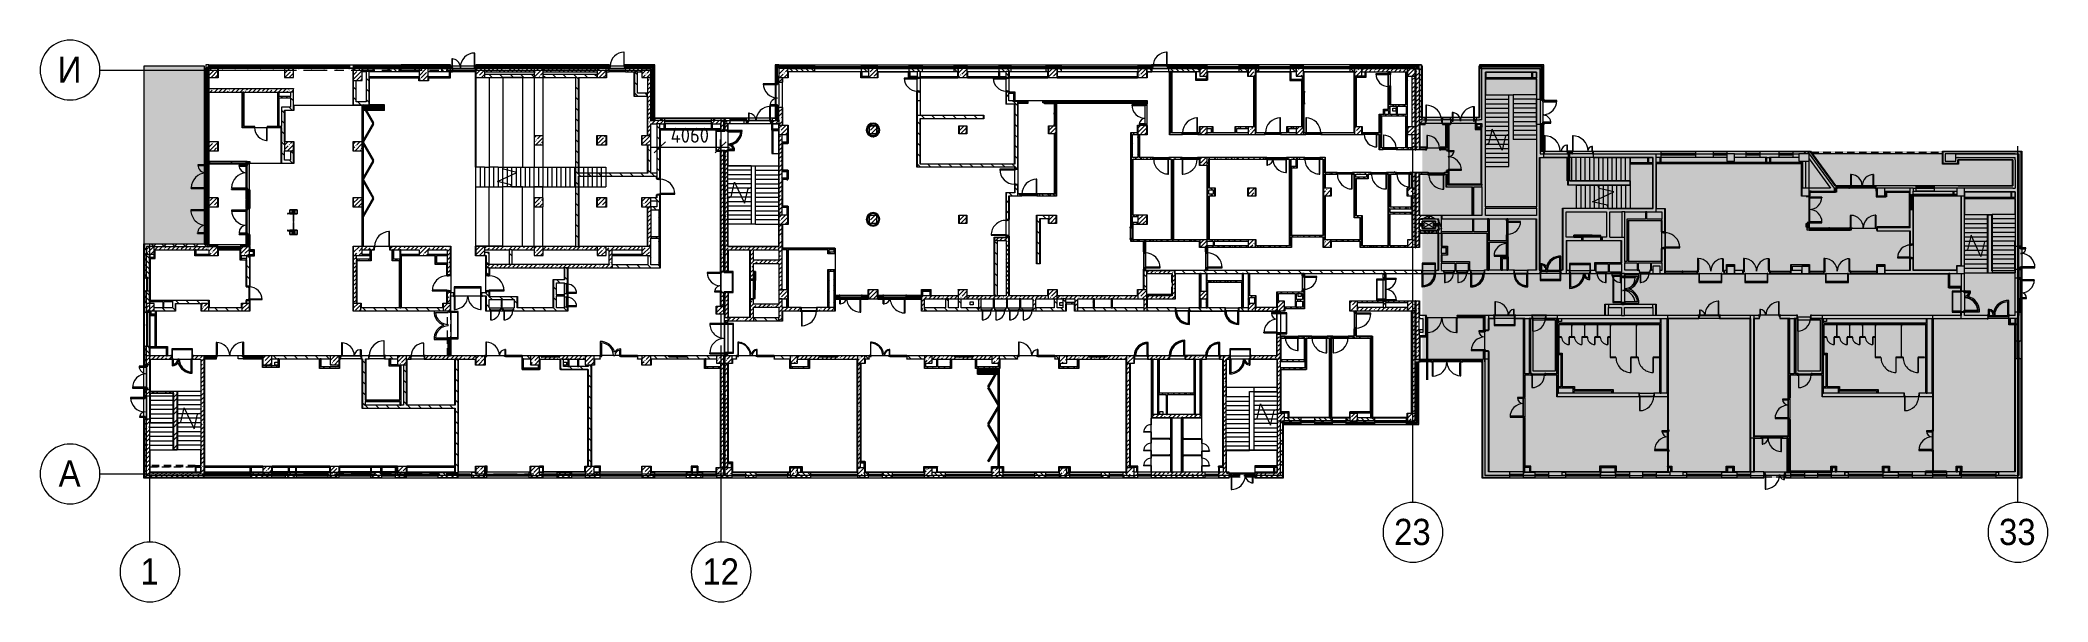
# Model space of a CAD drawing. Header units: millimetres. Extents: x 81711 to 274967, y -8553 to 29000.
# Drawn here: x 140728 to 274967, y -8553 to 29000 of the extents above; entities that cross this region are included whole.
import ezdxf

# ---------------------------------------------------------------- set-up
doc = ezdxf.new("R2010")
doc.units = ezdxf.units.MM
doc.linetypes.add('200_ШТРИХ__ш1_п0_6_', pattern=[800, 500, -300])
doc.linetypes.add('Осевая', pattern=[3175, 635, -476.25, 1587.5, -476.25])
for name, color, linetype, lineweight in [('A-ANNO-DIMS', 7, 'Continuous', 9), ('A-ANNO-DIMS-500', 7, 'Continuous', 9), ('A-DETL-18', 7, 'Continuous', 5), ('A-DETL-19', 7, 'Continuous', 30), ('A-DETL-MBND-1', 7, '200_ШТРИХ__ш1_п0_6_', 9), ('A-DOOR-7', 7, 'Continuous', 5), ('A-GENM-2', 7, 'Continuous', 5), ('A-GLAZ-3', 7, 'Continuous', 5), ('A-GLAZ-CURT-2', 7, 'Continuous', 5), ('A-GLAZ-CWMG-2', 7, 'Continuous', 5), ('A-WALL', 7, 'Continuous', 9), ('A-WALL-10', 7, 'Continuous', 5), ('I-WALL-27', 7, 'Continuous', 5), ('M-EQPM-3', 7, 'Continuous', 5), ('S-COLS-1', 7, 'Continuous', 5), ('S-STRS-2', 7, 'Continuous', 5), ('S-STRS-MBND-1', 7, 'Continuous', 5), ('Оси', 7, 'Continuous', 9), ('Оси-1', 7, 'Continuous', 20), ('Оси-2', 7, 'Осевая', 9)]:
    doc.layers.add(name, color=color, linetype=linetype, lineweight=lineweight)
for name, color, linetype, lineweight, true_color in [('A-DETL-17', 7, 'Continuous', 5, 0x737373), ('A-DETL-GENF-2', 7, 'Continuous', 5, 0xaaaaaa), ('A-DETL-GENF-3', 7, 'Continuous', 5, 0xe2e2e2), ('A-DETL-GENF-4', 7, 'Continuous', 5, 0xb7b7b7), ('A-DOOR-3', 7, 'Continuous', 5, 0xb7b7b7), ('A-DOOR-4', 7, 'Continuous', 5, 0x737373), ('A-DOOR-5', 7, 'Continuous', 5, 0xe2e2e2), ('A-DOOR-6', 7, 'Continuous', 5, 0xaaaaaa), ('A-DOOR-FRAM-2', 7, 'Continuous', 5, 0xb7b7b7), ('A-DOOR-FRAM-3', 7, 'Continuous', 5, 0xe2e2e2), ('A-DOOR-FRAM-4', 7, 'Continuous', 5, 0xaaaaaa), ('A-FLOR-1', 7, 'Continuous', 5, 0xb7b7b7), ('A-FLOR-2', 7, 'Continuous', 5, 0xaaaaaa), ('A-GENM-1', 7, 'Continuous', 5, 0x737373), ('A-GENM-3', 7, 'Continuous', 5, 0xe2ddcd), ('A-GLAZ-2', 7, 'Continuous', 5, 0x737373), ('A-GLAZ-CURT-3', 7, 'Continuous', 5, 0x737373), ('A-GLAZ-CWMG-3', 7, 'Continuous', 5, 0x383e42), ('A-GLAZ-CWMG-4', 7, 'Continuous', 5, 0x737373), ('A-WALL-8', 7, 'Continuous', 5, 0x737373), ('A-WALL-9', 7, 'Continuous', 9, 0x737373), ('I-WALL-25', 7, 'Continuous', 5, 0xe7e7e7), ('I-WALL-26', 7, 'Continuous', 9, 0xe7e7e7), ('I-WALL-28', 7, 'Continuous', 5, 0x737373), ('I-WALL-29', 7, 'Continuous', 5, 0x787878), ('M-EQPM-4', 7, 'Continuous', 5, 0x737373), ('S-COLS-2', 7, 'Continuous', 5, 0x737373), ('S-STRS-3', 7, 'Continuous', 5, 0x737373), ('S-STRS-MBND-2', 7, 'Continuous', 5, 0x737373)]:
    doc.layers.add(name, color=color, linetype=linetype, lineweight=lineweight, true_color=true_color)
doc.layers.add('A-DETL-GENF-1', color=7, linetype='Continuous', lineweight=9, true_color=0xc0c0c0, transparency=0.4)
doc.styles.add('Arial_1', font='arial.ttf', dxfattribs={"width": 0.9, "height": 1750})
doc.styles.add('ISOCPEUR_3', font='isocpeur.ttf', dxfattribs={"width": 0.9, "height": 1000})
doc.dimstyles.new('ISO-2_0_0_9К_Средний_округл2', dxfattribs={"dimscale": 304.8, "dimtxt": 995.981176, "dimasz": 2.46063, "dimexe": 1.968504, "dimexo": 0, "dimgap": 0, "dimtad": 1, "dimdec": 0, "dimrnd": 10, "dimzin": 0, "dimdsep": 46, "dimtxsty": 'ISOCPEUR_3', "dimblk1": 'OBLIQUE', "dimblk2": 'OBLIQUE', "dimsah": 1, "dimcen": 0.09, "dimdle": 1.968504, "dimazin": 0, "dimtfac": 1, "dimtdec": 4, "dimtix": 1, "dimtmove": 0, "dimatfit": 3, "dimfxl": 1, "dimtvp": 1, "dimtolj": 1, "dimtzin": 0, "dimarcsym": 2})
pattern_1 = [(45, (147956.67, 0), (-285.1231, 285.1231), []), (45, (148241.8, 0), (-285.1231, 285.1231), [504.031, -100.806, 16.764, -84.042])]
pattern_2 = [(45, (147956.67, 0), (-353.5534, 353.5534), []), (135, (147956.67, 0), (-353.5534, -353.5534), [])]
pattern_3 = [(135, (147956.67, 0), (-377.1708, -377.1708), [533.4, -88.9, 17.78, -88.9]), (135, (147956.67, 376.94), (-377.1708, -377.1708), []), (50, (147956.67, 0), (637.6445, -55.7866), [66.675, -733.425]), (355, (147956.7, 0), (-123.3494, 668.699), [53.34, -586.74]), (100.451, (148009.8, -4.65), (514.299, 612.908), [56.665, -623.315]), (46.184, (147956.7, 177.8), (948.7764, -147.15), [100.012, -1100.137]), (96.636, (148035.7, 165.5), (830.909, 865.997), [84.998, -934.973]), (351.184, (147956.7, 177.8), (830.918, 865.988), [80.01, -880.11]), (21, (148045.57, 133.35), (530.6506, -357.9283), [66.675, -733.425]), (326, (148045.6, 133.35), (216.308, 644.6585), [53.34, -586.74]), (71.451, (148089.8, 103.5), (746.9596, 286.7243), [56.665, -623.315]), (37.5, (147956.67, 0), (10.81053, 295.9426), [16.764, -562.864, 16.764, -578.866, -588.962]), (37.5, (147956.67, 0), (10.81053, 295.9426), [-1175.258, 16.764, -572.198]), (7.5, (147956.67, 0), (233.8692, 350.6318), [16.764, -322.834, 16.764, -549.529, -224.472]), (7.5, (147956.67, 0), (233.8692, 350.6318), [-905.891, 16.764, -207.708]), (327.5, (147758.43, 0), (474.5678, -20.0513), [16.764, -205.486, 16.764, -676.656, -920.115]), (327.5, (147758.43, 0), (474.5678, -20.0513), [-915.67, 16.764, -903.351]), (317.5, (147669.53, 0), (518.4522, 88.9934), [16.764, -272.161, 16.764, -443.738, -653.415]), (317.5, (147669.53, 0), (518.4522, 88.9934), [-749.427, 16.764, -636.651])]
pattern_4 = [(135, (147956.67, 0), (-353.5534, -353.5534), [])]
pattern_5 = [(135, (147956.67, 0), (-176.7767, -176.7767), [])]
pattern_6 = [(135, (1826.41, 114.685), (-14.14214, -14.14214), []), (225, (1826.41, 114.685), (14.14214, -14.14214), [])]
pattern_7 = [(45, (-296.384, 114.685), (-14.1421, 14.1421), []), (135, (-296.384, 114.685), (-14.1421, -14.1421), [])]
pattern_8 = [(135, (1751.41, 114.685), (-14.14214, -14.14214), []), (225, (1751.41, 114.685), (14.14214, -14.14214), [])]
pattern_9 = [(45, (-371.384, 114.685), (-14.1421, 14.1421), []), (135, (-371.384, 114.685), (-14.1421, -14.1421), [])]
pattern_10 = [(135, (1826.41, 164.685), (-14.14214, -14.14214), []), (225, (1826.41, 164.685), (14.14214, -14.14214), [])]
pattern_11 = [(45, (-296.384, 164.685), (-14.1421, 14.1421), []), (135, (-296.384, 164.685), (-14.1421, -14.1421), [])]
pattern_12 = [(45, (147956.67, 0), (-176.7767, 176.7767), [])]
pattern_13 = [(135, (1601.41, 114.685), (-14.14214, -14.14214), []), (225, (1601.41, 114.685), (14.14214, -14.14214), [])]
pattern_14 = [(45, (-521.384, 114.685), (-14.1421, 14.1421), []), (135, (-521.384, 114.685), (-14.1421, -14.1421), [])]
pattern_15 = [(135, (1751.41, 164.685), (-14.14214, -14.14214), []), (225, (1751.41, 164.685), (14.14214, -14.14214), [])]
pattern_16 = [(45, (-371.384, 164.685), (-14.1421, 14.1421), []), (135, (-371.384, 164.685), (-14.1421, -14.1421), [])]
pattern_17 = [(45, (147956.7, 0), (-427.684, 427.684), []), (45, (148241.8, 0), (-427.684, 427.684), [])]
pattern_18 = [(135, (1751.41, 174.685), (-14.14214, -14.14214), []), (225, (1751.41, 174.685), (14.14214, -14.14214), [])]
pattern_19 = [(45, (-371.384, 174.685), (-14.1421, 14.1421), []), (135, (-371.384, 174.685), (-14.1421, -14.1421), [])]
pattern_20 = [(135, (1826.41, 174.685), (-14.14214, -14.14214), []), (225, (1826.41, 174.685), (14.14214, -14.14214), [])]
pattern_21 = [(45, (-296.384, 174.685), (-14.1421, 14.1421), []), (135, (-296.384, 174.685), (-14.1421, -14.1421), [])]
pattern_22 = [(135, (1951.41, 164.685), (-14.14214, -14.14214), []), (225, (1951.41, 164.685), (14.14214, -14.14214), [])]
pattern_23 = [(45, (-171.384, 164.685), (-14.1421, 14.1421), []), (135, (-171.384, 164.685), (-14.1421, -14.1421), [])]
pattern_24 = [(45, (147956.7, 0), (-530.33, 530.33), []), (135, (147956.7, 0), (-530.33, -530.33), [])]

msp = doc.modelspace()

# ---------------------------------------------------------------- texts
at = {"layer": 'Оси', "char_height": 1750, "attachment_point": 1, "style": 'Arial_1'}
for s, insert, width in [('\\fArial|b0|i0|c204|p34|;\\W.9;И', (141905.5, 27905.2), 1948.101), ('\\fArial|b0|i0|c204|p34|;\\W.9;А', (141964, 905.2), 1803.797), ('23', (231253.6, -3003), 3030.379), ('33', (271703.6, -3003), 3030.379), ('\\fArial|b0|i0|c204|p34|;\\W.9;1', (147429.1, -5649.6), 1515.189), ('12', (185003.6, -5649.6), 3030.379)]:
    msp.add_mtext(s, dxfattribs=dict(at, insert=insert, width=width))

# ---------------------------------------------------------------- blocks, each defined once
blk = doc.blocks.new('BSC_Колонна _Прямоугольная - 600х600-23286269-1_5_3_птичка')
at = {"layer": 'S-COLS-1'}
h = blk.add_hatch(dxfattribs=at)
h.set_pattern_fill('FP_75', color=256, style=0, pattern_type=2)
h.set_pattern_definition([(45, (-29509.74, -7600), (-285.123, 285.123), []), (45, (-29224.6, -7600), (-285.123, 285.123), [504.031, -100.806, 16.764, -84.042])])
h.paths.add_polyline_path([(300, -300), (300, 300), (-300, 300), (-300, -300), (119, -300)])
for p, q in [((300, 300), (-300, 300)), ((-300, 300), (-300, -300)), ((300, -300), (300, 300)), ((-300, -300), (300, -300))]:
    blk.add_line(p, q, dxfattribs=at)
blk = doc.blocks.new('BSC_Колонна _Прямоугольная - 500х500-23286270-1_5_3_птичка')
at = {"layer": 'S-COLS-1'}
h = blk.add_hatch(dxfattribs=at)
h.set_pattern_fill('FP_76', color=256, style=0, pattern_type=2)
h.set_pattern_definition([(45, (-38790, -7650), (-285.123, 285.123), []), (45, (-38504.88, -7650), (-285.123, 285.123), [504.031, -100.806, 16.764, -84.042])])
h.paths.add_polyline_path([(-250, -250), (250, -250), (250, 250), (-250, 250), (-250, -105)])
for p, q in [((250, 250), (-250, 250)), ((-250, 250), (-250, -250)), ((250, -250), (250, 250)), ((-250, -250), (250, -250))]:
    blk.add_line(p, q, dxfattribs=at)
blk = doc.blocks.new('BSC_Колонна _Прямоугольная - 500х500-V66-1_5_3_птичка')
at = {"layer": 'S-COLS-1'}
h = blk.add_hatch(dxfattribs=at)
h.set_pattern_fill('FP_77', color=256, style=0, pattern_type=2)
h.set_pattern_definition([(45, (-43160, -7650), (-285.123, 285.123), []), (45, (-42874.88, -7650), (-285.123, 285.123), [504.031, -100.806, 16.764, -84.042])])
h.paths.add_polyline_path([(250, -250), (250, 250), (-250, 250), (-250, -250)])
for p, q in [((250, 250), (-250, 250)), ((-250, 250), (-250, -250)), ((250, -250), (250, 250)), ((-250, -250), (250, -250))]:
    blk.add_line(p, q, dxfattribs=at)
blk = doc.blocks.new('BSC_Колонна _Прямоугольная - 500х500-V67-1_5_3_птичка')
at = {"layer": 'S-COLS-1'}
h = blk.add_hatch(dxfattribs=at)
h.set_pattern_fill('FP_78', color=256, style=0, pattern_type=2)
h.set_pattern_definition([(45, (-47660, -7650), (-285.123, 285.123), []), (45, (-47374.88, -7650), (-285.123, 285.123), [504.031, -100.806, 16.764, -84.042])])
h.paths.add_polyline_path([(-250, -250), (250, -250), (250, 250), (-250, 250), (-250, -105)])
for p, q in [((250, 250), (-250, 250)), ((-250, 250), (-250, -250)), ((250, -250), (250, 250)), ((-250, -250), (250, -250))]:
    blk.add_line(p, q, dxfattribs=at)
blk = doc.blocks.new('BSC_Колонна _Прямоугольная - 500х500-V68-1_5_3_птичка')
at = {"layer": 'S-COLS-1'}
h = blk.add_hatch(dxfattribs=at)
h.set_pattern_fill('FP_79', color=256, style=0, pattern_type=2)
h.set_pattern_definition([(45, (-52160, -7650), (-285.123, 285.123), []), (45, (-51874.88, -7650), (-285.123, 285.123), [504.031, -100.806, 16.764, -84.042])])
h.paths.add_polyline_path([(250, -250), (250, 250), (-250, 250), (-250, -250)])
for p, q in [((250, 250), (-250, 250)), ((-250, 250), (-250, -250)), ((250, -250), (250, 250)), ((-250, -250), (250, -250))]:
    blk.add_line(p, q, dxfattribs=at)
blk = doc.blocks.new('BSC_Колонна _Прямоугольная - 500х500-V69-1_5_3_птичка')
at = {"layer": 'S-COLS-1'}
h = blk.add_hatch(dxfattribs=at)
h.set_pattern_fill('FP_80', color=256, style=0, pattern_type=2)
h.set_pattern_definition([(45, (-61160, -7650), (-285.1231, 285.1231), []), (45, (-60874.88, -7650), (-285.123, 285.123), [504.031, -100.806, 16.764, -84.042])])
h.paths.add_polyline_path([(250, -250), (250, 250), (-250, 250), (-250, -250)])
for p, q in [((250, 250), (-250, 250)), ((-250, 250), (-250, -250)), ((250, -250), (250, 250)), ((-250, -250), (250, -250))]:
    blk.add_line(p, q, dxfattribs=at)
blk = doc.blocks.new('BSC_Колонна _Прямоугольная - 600х600-V70-1_5_3_птичка')
at = {"layer": 'S-COLS-1'}
h = blk.add_hatch(dxfattribs=at)
h.set_pattern_fill('FP_81', color=256, style=0, pattern_type=2)
h.set_pattern_definition([(45, (-25860, -200), (-285.123, 285.123), []), (45, (-25574.88, -200), (-285.123, 285.123), [504.031, -100.806, 16.764, -84.042])])
h.paths.add_polyline_path([(300, -300), (300, 300), (-300, 300), (-300, -300), (-1, -300)])
for p, q in [((300, 300), (-300, 300)), ((-300, 300), (-300, -300)), ((300, -300), (300, 300)), ((-300, -300), (300, -300))]:
    blk.add_line(p, q, dxfattribs=at)
blk = doc.blocks.new('BSC_Колонна _Прямоугольная - 600х600-V71-1_5_3_птичка')
at = {"layer": 'S-COLS-1'}
h = blk.add_hatch(dxfattribs=at)
h.set_pattern_fill('FP_82', color=256, style=0, pattern_type=2)
h.set_pattern_definition([(45, (-29509.74, -200), (-285.123, 285.123), []), (45, (-29224.6, -200), (-285.123, 285.123), [504.031, -100.806, 16.764, -84.042])])
h.paths.add_polyline_path([(300, -300), (300, 300), (-300, 300), (-300, -300), (68, -300)])
for p, q in [((300, 300), (-300, 300)), ((-300, 300), (-300, -300)), ((300, -300), (300, 300)), ((-300, -300), (300, -300))]:
    blk.add_line(p, q, dxfattribs=at)
blk = doc.blocks.new('BSC_Колонна _Прямоугольная - 500х500-V72-1_5_3_птичка')
at = {"layer": 'S-COLS-1'}
h = blk.add_hatch(dxfattribs=at)
h.set_pattern_fill('FP_83', color=256, style=0, pattern_type=2)
h.set_pattern_definition([(45, (-38790, -150), (-285.123, 285.123), []), (45, (-38504.88, -150), (-285.123, 285.123), [504.031, -100.806, 16.764, -84.042])])
h.paths.add_polyline_path([(85, -250), (250, -250), (250, 250), (-250, 250), (-250, -250), (-30, -250)])
for p, q in [((250, 250), (-250, 250)), ((-250, 250), (-250, -250)), ((250, -250), (250, 250)), ((-250, -250), (250, -250))]:
    blk.add_line(p, q, dxfattribs=at)
blk = doc.blocks.new('BSC_Колонна _Прямоугольная - 500х500-V73-1_5_3_птичка')
at = {"layer": 'S-COLS-1'}
h = blk.add_hatch(dxfattribs=at)
h.set_pattern_fill('FP_84', color=256, style=0, pattern_type=2)
h.set_pattern_definition([(45, (-43160, -150), (-285.123, 285.123), []), (45, (-42874.88, -150), (-285.123, 285.123), [504.031, -100.806, 16.764, -84.042])])
h.paths.add_polyline_path([(250, -250), (250, 250), (-250, 250), (-250, -250)])
for p, q in [((250, 250), (-250, 250)), ((-250, 250), (-250, -250)), ((250, -250), (250, 250)), ((-250, -250), (250, -250))]:
    blk.add_line(p, q, dxfattribs=at)
blk = doc.blocks.new('BSC_Колонна _Прямоугольная - 500х500-V74-1_5_3_птичка')
at = {"layer": 'S-COLS-1'}
h = blk.add_hatch(dxfattribs=at)
h.set_pattern_fill('FP_85', color=256, style=0, pattern_type=2)
h.set_pattern_definition([(45, (-47660, -150), (-285.123, 285.123), []), (45, (-47374.88, -150), (-285.123, 285.123), [504.031, -100.806, 16.764, -84.042])])
h.paths.add_polyline_path([(250, -250), (250, 250), (-250, 250), (-250, -250)])
for p, q in [((250, 250), (-250, 250)), ((-250, 250), (-250, -250)), ((250, -250), (250, 250)), ((-250, -250), (250, -250))]:
    blk.add_line(p, q, dxfattribs=at)
blk = doc.blocks.new('BSC_Колонна _Прямоугольная - 500х500-V75-1_5_3_птичка')
at = {"layer": 'S-COLS-1'}
h = blk.add_hatch(dxfattribs=at)
h.set_pattern_fill('FP_86', color=256, style=0, pattern_type=2)
h.set_pattern_definition([(45, (-52160, -150), (-285.123, 285.123), []), (45, (-51874.88, -150), (-285.123, 285.123), [504.031, -100.806, 16.764, -84.042])])
h.paths.add_polyline_path([(250, -250), (250, 250), (-250, 250), (-250, -250)])
for p, q in [((250, 250), (-250, 250)), ((-250, 250), (-250, -250)), ((250, -250), (250, 250)), ((-250, -250), (250, -250))]:
    blk.add_line(p, q, dxfattribs=at)
blk = doc.blocks.new('BSC_Колонна _Прямоугольная - 500х500-V76-1_5_3_птичка')
at = {"layer": 'S-COLS-1'}
h = blk.add_hatch(dxfattribs=at)
h.set_pattern_fill('FP_87', color=256, style=0, pattern_type=2)
h.set_pattern_definition([(45, (-61160, -150), (-285.123, 285.123), []), (45, (-60874.88, -150), (-285.123, 285.123), [504.031, -100.806, 16.764, -84.042])])
h.paths.add_polyline_path([(28, -250), (250, -250), (250, 250), (-250, 250), (-250, -250)])
for p, q in [((250, 250), (-250, 250)), ((-250, 250), (-250, -250)), ((250, -250), (250, 250)), ((-250, -250), (250, -250))]:
    blk.add_line(p, q, dxfattribs=at)
blk = doc.blocks.new('BSC_Колонна _Прямоугольная - 500х500-V77-1_5_3_птичка')
at = {"layer": 'S-COLS-1'}
h = blk.add_hatch(dxfattribs=at)
h.set_pattern_fill('FP_88', color=256, style=0, pattern_type=2)
h.set_pattern_definition([(45, (-65660, -150), (-285.1231, 285.1231), []), (45, (-65374.88, -150), (-285.1231, 285.1231), [504.031, -100.806, 16.764, -84.042])])
h.paths.add_polyline_path([(176, -250), (250, -250), (250, 250), (-250, 250), (-250, -250)])
for p, q in [((250, 250), (-250, 250)), ((-250, 250), (-250, -250)), ((250, -250), (250, 250)), ((-250, -250), (250, -250))]:
    blk.add_line(p, q, dxfattribs=at)
blk = doc.blocks.new('BSC_Колонна _Прямоугольная - 500х500-V78-1_5_3_птичка')
at = {"layer": 'S-COLS-1'}
h = blk.add_hatch(dxfattribs=at)
h.set_pattern_fill('FP_89', color=256, style=0, pattern_type=2)
h.set_pattern_definition([(45, (-75730, -3800), (-285.1231, 285.1231), []), (45, (-75444.88, -3800), (-285.1231, 285.1231), [504.031, -100.806, 16.764, -84.042])])
h.paths.add_polyline_path([(120, -250), (250, -250), (250, 250), (-250, 250), (-250, -250), (-30, -250)])
for p, q in [((250, 250), (-250, 250)), ((-250, 250), (-250, -250)), ((250, -250), (250, 250)), ((-250, -250), (250, -250))]:
    blk.add_line(p, q, dxfattribs=at)
blk = doc.blocks.new('BSC_Колонна _Прямоугольная - 500х500-V79-1_5_3_птичка')
at = {"layer": 'S-COLS-1'}
h = blk.add_hatch(dxfattribs=at)
h.set_pattern_fill('FP_90', color=256, style=0, pattern_type=2)
h.set_pattern_definition([(45, (-80600, -3800), (-285.1231, 285.1231), []), (45, (-80314.88, -3800), (-285.1231, 285.1231), [504.031, -100.806, 16.764, -84.042])])
h.paths.add_polyline_path([(250, -250), (250, 250), (-250, 250), (-250, -250), (112, -250)])
for p, q in [((250, 250), (-250, 250)), ((-250, 250), (-250, -250)), ((250, -250), (250, 250)), ((-250, -250), (250, -250))]:
    blk.add_line(p, q, dxfattribs=at)
blk = doc.blocks.new('BSC_Колонна _Прямоугольная - 500х500-V80-1_5_3_птичка')
at = {"layer": 'S-COLS-1'}
h = blk.add_hatch(dxfattribs=at)
h.set_pattern_fill('FP_91', color=256, style=0, pattern_type=2)
h.set_pattern_definition([(45, (-65660, -7650), (-285.1231, 285.1231), []), (45, (-65374.88, -7650), (-285.1231, 285.1231), [504.031, -100.806, 16.764, -84.042])])
h.paths.add_polyline_path([(-30, -250), (250, -250), (250, 22), (220, 22), (220, 30), (250, 30), (250, 250), (-250, 250), (-250, -250)])
for p, q in [((220, 250), (-250, 250)), ((-250, 250), (-250, -250)), ((250, -250), (250, 22)), ((-250, -250), (250, -250))]:
    blk.add_line(p, q, dxfattribs=at)
blk = doc.blocks.new('BSC_Колонна _Прямоугольная - 600х600-23205240-1_5_3_птичка')
at = {"layer": 'S-COLS-1'}
h = blk.add_hatch(dxfattribs=at)
h.set_pattern_fill('FP_92', color=256, style=0, pattern_type=2)
h.set_pattern_definition([(45, (-66460, -12000), (-285.1231, 285.1231), []), (45, (-66174.88, -12000), (-285.1231, 285.1231), [504.031, -100.806, 16.764, -84.042])])
h.paths.add_polyline_path([(-300, -300), (300, -300), (300, 300), (-300, 300), (-300, -100)])
for p, q in [((300, 300), (-300, 300)), ((-300, 300), (-300, -300)), ((300, -300), (300, 300)), ((-300, -300), (300, -300))]:
    blk.add_line(p, q, dxfattribs=at)
blk = doc.blocks.new('BSC_Колонна _Прямоугольная - 600х800-24078684-1_5_3_птичка')
at = {"layer": 'S-COLS-1'}
h = blk.add_hatch(dxfattribs=at)
h.set_pattern_fill('FP_93', color=256, style=0, pattern_type=2)
h.set_pattern_definition([(45, (-14010, -26700), (-285.123, 285.123), []), (45, (-13724.88, -26700), (-285.123, 285.123), [504.031, -100.806, 16.764, -84.042])])
h.paths.add_polyline_path([(-300, -400), (300, -400), (300, 400), (-300, 400), (-300, 200)])
for p, q in [((300, 400), (-300, 400)), ((-300, 400), (-300, -400)), ((300, -400), (300, 400)), ((-300, -400), (300, -400))]:
    blk.add_line(p, q, dxfattribs=at)
blk = doc.blocks.new('BSC_Колонна _Прямоугольная - 600х600-V81-1_5_3_птичка')
at = {"layer": 'S-COLS-1'}
h = blk.add_hatch(dxfattribs=at)
h.set_pattern_fill('FP_95', color=256, style=0, pattern_type=2)
h.set_pattern_definition([(45, (-14010, -14900), (-285.123, 285.123), []), (45, (-13724.88, -14900), (-285.123, 285.123), [504.031, -100.806, 16.764, -84.042])])
h.paths.add_polyline_path([(220, -300), (300, -300), (300, 300), (-300, 300), (-300, -300), (-80, -300)])
for p, q in [((300, 300), (-300, 300)), ((-300, 300), (-300, -300)), ((300, -300), (300, 300)), ((-300, -300), (300, -300))]:
    blk.add_line(p, q, dxfattribs=at)
blk = doc.blocks.new('BSC_Колонна _Прямоугольная - 600х600-23295697-1_5_3_птичка')
at = {"layer": 'S-COLS-1'}
h = blk.add_hatch(dxfattribs=at)
h.set_pattern_fill('FP_96', color=256, style=0, pattern_type=2)
h.set_pattern_definition([(45, (-14010, -18150), (-285.123, 285.123), []), (45, (-13724.88, -18150), (-285.123, 285.123), [504.031, -100.806, 16.764, -84.042])])
h.paths.add_polyline_path([(-300, -300), (300, -300), (300, 300), (-300, 300), (-300, 281)])
for p, q in [((300, 300), (-300, 300)), ((-300, 300), (-300, -300)), ((300, -300), (300, 300)), ((-300, -300), (300, -300))]:
    blk.add_line(p, q, dxfattribs=at)
blk = doc.blocks.new('BSC_Колонна _Прямоугольная - 600х600-V82-1_5_3_птичка')
at = {"layer": 'S-COLS-1'}
h = blk.add_hatch(dxfattribs=at)
h.set_pattern_fill('FP_97', color=256, style=0, pattern_type=2)
h.set_pattern_definition([(45, (-14010, -21900), (-285.123, 285.123), []), (45, (-13724.88, -21900), (-285.123, 285.123), [504.031, -100.806, 16.764, -84.042])])
h.paths.add_polyline_path([(-300, -300), (300, -300), (300, 300), (-300, 300), (-300, -108)])
for p, q in [((300, 300), (-300, 300)), ((-300, 300), (-300, -300)), ((300, -300), (300, 300)), ((-300, -300), (300, -300))]:
    blk.add_line(p, q, dxfattribs=at)
blk = doc.blocks.new('BSC_Колонна _Прямоугольная - 600х600-V83-1_5_3_птичка')
at = {"layer": 'S-COLS-1'}
h = blk.add_hatch(dxfattribs=at)
h.set_pattern_fill('FP_98', color=256, style=0, pattern_type=2)
h.set_pattern_definition([(45, (-25860, -7600), (-285.123, 285.123), []), (45, (-25574.88, -7600), (-285.123, 285.123), [504.031, -100.806, 16.764, -84.042])])
h.paths.add_polyline_path([(-111, -300), (300, -300), (300, 300), (-300, 300), (-300, -300)])
for p, q in [((300, 300), (-300, 300)), ((-300, 300), (-300, -300)), ((300, -300), (300, 300)), ((-300, -300), (300, -300))]:
    blk.add_line(p, q, dxfattribs=at)
blk = doc.blocks.new('BSC_Колонна _Прямоугольная - 600х600-V84-1_5_3_птичка')
at = {"layer": 'S-COLS-1'}
h = blk.add_hatch(dxfattribs=at)
h.set_pattern_fill('FP_99', color=256, style=0, pattern_type=2)
h.set_pattern_definition([(45, (-26110, -26800), (-285.123, 285.123), []), (45, (-25824.88, -26800), (-285.123, 285.123), [504.031, -100.806, 16.764, -84.042])])
h.paths.add_polyline_path([(300, -300), (300, 300), (-300, 300), (-300, -300), (-251, -300)])
for p, q in [((300, 300), (-300, 300)), ((-300, 300), (-300, -300)), ((300, -300), (300, 300)), ((-300, -300), (300, -300))]:
    blk.add_line(p, q, dxfattribs=at)
blk = doc.blocks.new('BSC_Колонна _Прямоугольная - 600х600-V85-1_5_3_птичка')
at = {"layer": 'S-COLS-1'}
h = blk.add_hatch(dxfattribs=at)
h.set_pattern_fill('FP_100', color=256, style=0, pattern_type=2)
h.set_pattern_definition([(45, (-26110, -14900), (-285.123, 285.123), []), (45, (-25824.88, -14900), (-285.123, 285.123), [504.031, -100.806, 16.764, -84.042])])
h.paths.add_polyline_path([(-300, -300), (300, -300), (300, 300), (-300, 300), (-300, -97)])
for p, q in [((300, 300), (-300, 300)), ((-300, 300), (-300, -300)), ((300, -300), (300, 300)), ((-300, -300), (300, -300))]:
    blk.add_line(p, q, dxfattribs=at)
blk = doc.blocks.new('BSC_Колонна _Прямоугольная - 600х600-V86-1_5_3_птичка')
at = {"layer": 'S-COLS-1'}
h = blk.add_hatch(dxfattribs=at)
h.set_pattern_fill('FP_101', color=256, style=0, pattern_type=2)
h.set_pattern_definition([(45, (-66460, -17000), (-285.1231, 285.1231), []), (45, (-66174.88, -17000), (-285.1231, 285.1231), [504.031, -100.806, 16.764, -84.042])])
h.paths.add_polyline_path([(288, -300), (300, -300), (300, 300), (-300, 300), (-300, -300)])
for p, q in [((300, 300), (-300, 300)), ((-300, 300), (-300, -300)), ((300, -300), (300, 300)), ((-300, -300), (300, -300))]:
    blk.add_line(p, q, dxfattribs=at)
blk = doc.blocks.new('BSC_Колонна _Прямоугольная - 500х500-23287078-1_5_3_птичка')
at = {"layer": 'S-COLS-1'}
h = blk.add_hatch(dxfattribs=at)
h.set_pattern_fill('FP_102', color=256, style=0, pattern_type=2)
h.set_pattern_definition([(45, (-84450, -22950), (-285.1231, 285.1231), []), (45, (-84164.88, -22950), (-285.1231, 285.1231), [504.031, -100.806, 16.764, -84.042])])
h.paths.add_polyline_path([(30, -250), (250, -250), (250, 250), (-250, 250), (-250, -250), (-20, -250)])
for p, q in [((250, 250), (-250, 250)), ((-250, 250), (-250, -250)), ((250, -250), (250, 250)), ((-250, -250), (250, -250))]:
    blk.add_line(p, q, dxfattribs=at)
blk = doc.blocks.new('110_Дверь_СКБ_1Ст_Внутренняя1 - Д-8 950x2100h_охрана-31784688-1_5_3_птичка')
at = {"layer": 'A-DOOR-3'}
for p, q in [((437.5, 950), (397.5, 950)), ((397.5, 950), (397.5, 100)), ((397.5, 100), (437.5, 100)), ((437.5, 100), (437.5, 950))]:
    blk.add_line(p, q, dxfattribs=at)
blk.add_arc((437.5, 100), 850, 90, 180, dxfattribs=at)
at = {"layer": 'A-DOOR-FRAM-2'}
for p, q in [((-422.5, 108), (-492.5, 108)), ((-492.5, 108), (-492.5, 100)), ((-492.5, 100), (-422.5, 100)), ((-437.5, 100), (-462.5, 100)), ((-462.5, 100), (-462.5, -100)), ((-412.5, 100), (-437.5, 100)), ((-437.5, 100), (-437.5, 20)), ((-437.5, -100), (-437.5, 100)), ((-422.5, 100), (-437.5, 100)), ((-437.5, 100), (-437.5, 99)), ((-437.5, 99), (-422.5, 99)), ((-437.5, 20), (-402.5, 20)), ((-422.5, 20), (-437.5, 20)), ((-437.5, 20), (-437.5, -100)), ((-422.5, 100), (-422.5, 108)), ((-422.5, 99), (-422.5, 100)), ((-422.5, -100), (-422.5, 20)), ((-412.5, 60), (-412.5, 100)), ((-402.5, 60), (-412.5, 60)), ((-402.5, 20), (-402.5, 60)), ((437.5, 60), (427.5, 60)), ((427.5, 60), (427.5, 20)), ((427.5, 20), (462.5, 20)), ((437.5, 100), (437.5, 60)), ((462.5, 100), (437.5, 100)), ((517.5, 108), (447.5, 108)), ((447.5, 108), (447.5, 100)), ((462.5, 100), (447.5, 100)), ((447.5, 100), (447.5, 99)), ((447.5, 100), (517.5, 100)), ((447.5, 99), (462.5, 99)), ((462.5, 20), (447.5, 20)), ((447.5, 20), (447.5, -100)), ((462.5, 20), (462.5, 100)), ((487.5, 100), (462.5, 100)), ((462.5, 100), (462.5, -100)), ((462.5, 99), (462.5, 100)), ((462.5, -100), (462.5, 20)), ((487.5, -100), (487.5, 100)), ((517.5, 100), (517.5, 108)), ((-422.5, -100), (-492.5, -100)), ((-492.5, -100), (-492.5, -108)), ((-492.5, -108), (-422.5, -108)), ((-462.5, -100), (-437.5, -100)), ((-437.5, -100), (-422.5, -100)), ((-422.5, -108), (-422.5, -100)), ((447.5, -100), (462.5, -100)), ((517.5, -100), (447.5, -100)), ((447.5, -100), (447.5, -108)), ((447.5, -108), (517.5, -108)), ((462.5, -100), (487.5, -100)), ((517.5, -108), (517.5, -100))]:
    blk.add_line(p, q, dxfattribs=at)
blk = doc.blocks.new('110_Дверь_СКБ_1Ст_Внутренняя1 - Д-8 950x2100h_охрана-32224770-1_5_3_птичка')
at = {"layer": 'A-DOOR-3'}
for p, q in [((437, 890), (397, 890)), ((397, 890), (397, 40)), ((397, 40), (437, 40)), ((437, 40), (437, 890))]:
    blk.add_line(p, q, dxfattribs=at)
blk.add_arc((437, 40), 850, 90, 180, dxfattribs=at)
at = {"layer": 'A-DOOR-FRAM-2'}
for p, q in [((-423, 48), (-493, 48)), ((-493, 48), (-493, 40)), ((-493, 40), (-423, 40)), ((-438, 40), (-463, 40)), ((-463, 40), (-463, -40)), ((-413, 40), (-438, 40)), ((-438, 40), (-438, -40)), ((-438, -40), (-438, 40)), ((-423, 40), (-438, 40)), ((-438, 40), (-438, 39)), ((-438, 39), (-423, 39)), ((-423, 40), (-423, 48)), ((-423, 39), (-423, 40)), ((-413, 0), (-413, 40)), ((-403, 0), (-413, 0)), ((-403, -40), (-403, 0)), ((437, 0), (427, 0)), ((427, 0), (427, -40)), ((437, 40), (437, 0)), ((462, 40), (437, 40)), ((517, 48), (447, 48)), ((447, 48), (447, 40)), ((462, 40), (447, 40)), ((447, 40), (447, 39)), ((447, 40), (517, 40)), ((447, 39), (462, 39)), ((462, -40), (462, 40)), ((487, 40), (462, 40)), ((462, 40), (462, -40)), ((462, 39), (462, 40)), ((487, -40), (487, 40)), ((517, 40), (517, 48)), ((-423, -40), (-493, -40)), ((-493, -40), (-493, -48)), ((-493, -48), (-423, -48)), ((-463, -40), (-438, -40)), ((-423, -39), (-438, -39)), ((-438, -39), (-438, -40)), ((-438, -40), (-403, -40)), ((-438, -40), (-423, -40)), ((-423, -40), (-423, -39)), ((-423, -48), (-423, -40)), ((427, -40), (462, -40)), ((462, -39), (447, -39)), ((447, -39), (447, -40)), ((447, -40), (462, -40)), ((517, -40), (447, -40)), ((447, -40), (447, -48)), ((447, -48), (517, -48)), ((462, -40), (462, -39)), ((462, -40), (487, -40)), ((517, -48), (517, -40))]:
    blk.add_line(p, q, dxfattribs=at)
blk = doc.blocks.new('110_Дверь_СКБ_1Ст_Внутренняя1 - Д-7а_л__950x2100h_Туалет-32220591-1_5_3_птичка')
at = {"layer": 'A-DOOR-3'}
for p, q in [((487.5, 1060), (447.5, 1060)), ((447.5, 1060), (447.5, 110)), ((447.5, 110), (487.5, 110)), ((487.5, 110), (487.5, 1060))]:
    blk.add_line(p, q, dxfattribs=at)
blk.add_arc((487.5, 110), 950, 90, 180, dxfattribs=at)
at = {"layer": 'A-DOOR-FRAM-2'}
for p, q in [((-472.5, 118), (-542.5, 118)), ((-542.5, 118), (-542.5, 110)), ((-542.5, 110), (-472.5, 110)), ((-487.5, 110), (-512.5, 110)), ((-512.5, 110), (-512.5, -110)), ((-462.5, 110), (-487.5, 110)), ((-487.5, 110), (-487.5, 30)), ((-487.5, -110), (-487.5, 110)), ((-472.5, 110), (-487.5, 110)), ((-487.5, 110), (-487.5, 109)), ((-487.5, 109), (-472.5, 109)), ((-487.5, 30), (-452.5, 30)), ((-472.5, 30), (-487.5, 30)), ((-487.5, 30), (-487.5, -110)), ((-472.5, 110), (-472.5, 118)), ((-472.5, 109), (-472.5, 110)), ((-472.5, -110), (-472.5, 30)), ((-462.5, 70), (-462.5, 110)), ((-452.5, 70), (-462.5, 70)), ((-452.5, 30), (-452.5, 70)), ((487.5, 70), (477.5, 70)), ((477.5, 68.4), (477.5, 30)), ((477.5, 30), (512.5, 30)), ((487.5, 110), (487.5, 70)), ((512.5, 110), (487.5, 110)), ((567.5, 118), (497.5, 118)), ((497.5, 118), (497.5, 110)), ((512.5, 110), (497.5, 110)), ((497.5, 110), (497.5, 109)), ((497.5, 110), (567.5, 110)), ((497.5, 109), (512.5, 109)), ((512.5, 30), (497.5, 30)), ((497.5, 30), (497.5, -110)), ((512.5, 30), (512.5, 110)), ((537.5, 110), (512.5, 110)), ((512.5, 110), (512.5, -110)), ((512.5, 109), (512.5, 110)), ((512.5, -110), (512.5, 30)), ((537.5, -110), (537.5, 110)), ((567.5, 110), (567.5, 118)), ((-472.5, -110), (-542.5, -110)), ((-542.5, -110), (-542.5, -118)), ((-542.5, -118), (-472.5, -118)), ((-512.5, -110), (-487.5, -110)), ((-487.5, -110), (-472.5, -110)), ((-472.5, -118), (-472.5, -110)), ((497.5, -110), (512.5, -110)), ((567.5, -110), (497.5, -110)), ((497.5, -110), (497.5, -118)), ((497.5, -118), (567.5, -118)), ((512.5, -110), (537.5, -110)), ((567.5, -118), (567.5, -110))]:
    blk.add_line(p, q, dxfattribs=at)
blk = doc.blocks.new('110_Дверь_СКБ_2Ст - Д-2а_л_ Из коридора на лестницу-32216062-1_5_3_птичка')
at = {"layer": 'A-DOOR-3'}
for p, q in [((-637.5, 500), (-637.5, 100)), ((-587.5, 500), (-637.5, 500)), ((-637.5, 100), (-587.5, 100)), ((-587.5, 100), (-587.5, 500)), ((662.5, 1000), (612.5, 1000)), ((612.5, 1000), (612.5, 100)), ((612.5, 100), (662.5, 100)), ((662.5, 100), (662.5, 1000))]:
    blk.add_line(p, q, dxfattribs=at)
for centre, radius, start, end in [((-637.5, 100), 400, 360, 90), ((662.5, 100), 900, 90, 180)]:
    blk.add_arc(centre, radius, start, end, dxfattribs=at)
at = {"layer": 'A-DOOR-FRAM-2'}
for p, q in [((-672.5, 108), (-742.5, 108)), ((-742.5, 108), (-742.5, 100)), ((-742.5, 100), (-672.5, 100)), ((-637.5, 100), (-687.5, 100)), ((-687.5, 100), (-687.5, 20)), ((-687.5, 20), (-627.5, 20)), ((-672.5, 20), (-687.5, 20)), ((-687.5, 20), (-687.5, -100)), ((-672.5, 100), (-672.5, 108)), ((-672.5, -100), (-672.5, 20)), ((-637.5, 50), (-637.5, 100)), ((-627.5, 50), (-637.5, 50)), ((-627.5, 20), (-627.5, 50)), ((662.5, 50), (652.5, 50)), ((652.5, 50), (652.5, 20)), ((652.5, 20), (712.5, 20)), ((662.5, 100), (662.5, 50)), ((712.5, 100), (662.5, 100)), ((767.5, 108), (697.5, 108)), ((697.5, 108), (697.5, 100)), ((697.5, 100), (767.5, 100)), ((712.5, 20), (697.5, 20)), ((697.5, 20), (697.5, -100)), ((712.5, 20), (712.5, 100)), ((712.5, -100), (712.5, 20)), ((767.5, 100), (767.5, 108)), ((-672.5, -100), (-742.5, -100)), ((-742.5, -100), (-742.5, -108)), ((-742.5, -108), (-672.5, -108)), ((-687.5, -100), (-672.5, -100)), ((-672.5, -108), (-672.5, -100)), ((697.5, -100), (712.5, -100)), ((767.5, -100), (697.5, -100)), ((697.5, -100), (697.5, -108)), ((697.5, -108), (767.5, -108)), ((767.5, -108), (767.5, -100))]:
    blk.add_line(p, q, dxfattribs=at)
blk = doc.blocks.new('110_Дверь_СКБ_2Ст - Д-5_п_ Из игровой в коридор-32215844-1_5_3_птичка')
at = {"layer": 'A-DOOR-3'}
for p, q in [((-638, 940), (-638, 40)), ((-588, 940), (-638, 940)), ((-638, 40), (-588, 40)), ((-588, 40), (-588, 940)), ((662, 440), (612, 440)), ((612, 440), (612, 40)), ((612, 40), (662, 40)), ((662, 40), (662, 440))]:
    blk.add_line(p, q, dxfattribs=at)
for centre, radius, start, end in [((-638, 40), 900, 0, 90), ((662, 40), 400, 90, 180)]:
    blk.add_arc(centre, radius, start, end, dxfattribs=at)
at = {"layer": 'A-DOOR-FRAM-2'}
for p, q in [((-672, 48), (-742, 48)), ((-742, 48), (-742, 40)), ((-742, 40), (-672, 40)), ((-638, 40), (-688, 40)), ((-688, 40), (-688, -40)), ((-672, 40), (-672, 48)), ((-638, -10), (-638, 40)), ((662, 40), (662, -10)), ((712, 40), (662, 40)), ((768, 48), (698, 48)), ((698, 48), (698, 40)), ((698, 40), (768, 40)), ((712, -40), (712, 40)), ((768, 40), (768, 48)), ((-672, -40), (-742, -40)), ((-742, -40), (-742, -48)), ((-742, -48), (-672, -48)), ((-688, -40), (-628, -40)), ((-672, -39), (-688, -39)), ((-688, -39), (-688, -40)), ((-688, -40), (-672, -40)), ((-672, -40), (-672, -39)), ((-672, -48), (-672, -40)), ((-628, -10), (-638, -10)), ((-628, -40), (-628, -10)), ((662, -10), (652, -10)), ((652, -10), (652, -40)), ((652, -40), (712, -40)), ((712, -39), (698, -39)), ((698, -39), (698, -40)), ((698, -40), (712, -40)), ((768, -40), (698, -40)), ((698, -40), (698, -48)), ((698, -48), (768, -48)), ((712, -40), (712, -39)), ((768, -48), (768, -40))]:
    blk.add_line(p, q, dxfattribs=at)
blk = doc.blocks.new('110_Дверь_СКБ_2Ст - Д-6_л__ ДОО_Дв_1450x2100h_Дверь из раздевальной в коридор-25835678-1_5_3_птичка')
at = {"layer": 'A-DOOR-3'}
for p, q in [((-637.5, 450), (-637.5, 100)), ((-587.5, 450), (-637.5, 450)), ((-637.5, 100), (-587.5, 100)), ((-587.5, 100), (-587.5, 450)), ((662.5, 1050), (612.5, 1050)), ((612.5, 1050), (612.5, 100)), ((612.5, 100), (662.5, 100)), ((662.5, 100), (662.5, 1050))]:
    blk.add_line(p, q, dxfattribs=at)
for centre, radius, start, end in [((-637.5, 100), 350, 360, 90), ((662.5, 100), 950, 90, 180)]:
    blk.add_arc(centre, radius, start, end, dxfattribs=at)
at = {"layer": 'A-DOOR-FRAM-2'}
for p, q in [((-672.5, 108), (-742.5, 108)), ((-742.5, 108), (-742.5, 100)), ((-742.5, 100), (-672.5, 100)), ((-687.5, 100), (-712.5, 100)), ((-712.5, 100), (-712.5, -100)), ((-637.5, 100), (-687.5, 100)), ((-687.5, 100), (-687.5, 20)), ((-687.5, -100), (-687.5, 100)), ((-687.5, 20), (-627.5, 20)), ((-672.5, 20), (-687.5, 20)), ((-687.5, 20), (-687.5, -100)), ((-672.5, 100), (-672.5, 108)), ((-672.5, -100), (-672.5, 20)), ((-637.5, 50), (-637.5, 100)), ((-627.5, 50), (-637.5, 50)), ((-627.5, 20), (-627.5, 50)), ((662.5, 50), (652.5, 50)), ((652.5, 50), (652.5, 20)), ((652.5, 20), (712.5, 20)), ((662.5, 100), (662.5, 50)), ((712.5, 100), (662.5, 100)), ((767.5, 108), (697.5, 108)), ((697.5, 108), (697.5, 100)), ((697.5, 100), (767.5, 100)), ((712.5, 20), (697.5, 20)), ((697.5, 20), (697.5, -100)), ((712.5, 20), (712.5, 100)), ((737.5, 100), (712.5, 100)), ((712.5, 100), (712.5, -100)), ((712.5, -100), (712.5, 20)), ((737.5, -100), (737.5, 100)), ((767.5, 100), (767.5, 108)), ((-672.5, -100), (-742.5, -100)), ((-742.5, -100), (-742.5, -108)), ((-742.5, -108), (-672.5, -108)), ((-712.5, -100), (-687.5, -100)), ((-687.5, -100), (-672.5, -100)), ((-672.5, -108), (-672.5, -100)), ((697.5, -100), (712.5, -100)), ((767.5, -100), (697.5, -100)), ((697.5, -100), (697.5, -108)), ((697.5, -108), (767.5, -108)), ((712.5, -100), (737.5, -100)), ((767.5, -108), (767.5, -100))]:
    blk.add_line(p, q, dxfattribs=at)
blk = doc.blocks.new('110_Дверь_СКБ_2Ст - Д-5_п_ Из игровой в коридор-32679362-1_5_3_птичка')
at = {"layer": 'A-DOOR-3'}
for p, q in [((-637.5, 510), (-637.5, 110)), ((-587.5, 510), (-637.5, 510)), ((-637.5, 110), (-587.5, 110)), ((-587.5, 110), (-587.5, 510)), ((662.5, 1010), (612.5, 1010)), ((612.5, 1010), (612.5, 110)), ((612.5, 110), (662.5, 110)), ((662.5, 110), (662.5, 1010))]:
    blk.add_line(p, q, dxfattribs=at)
for centre, radius, start, end in [((-637.5, 110), 400, 360, 90), ((662.5, 110), 900, 90, 180)]:
    blk.add_arc(centre, radius, start, end, dxfattribs=at)
at = {"layer": 'A-DOOR-FRAM-2'}
for p, q in [((-672.5, 118), (-742.5, 118)), ((-742.5, 118), (-742.5, 110)), ((-742.5, 110), (-672.5, 110)), ((-637.5, 110), (-687.5, 110)), ((-687.5, 110), (-687.5, 30)), ((-687.5, 30), (-627.5, 30)), ((-672.5, 30), (-687.5, 30)), ((-687.5, 30), (-687.5, -110)), ((-672.5, 110), (-672.5, 118)), ((-672.5, -110), (-672.5, 30)), ((-637.5, 60), (-637.5, 110)), ((-627.5, 60), (-637.5, 60)), ((-627.5, 30), (-627.5, 60)), ((662.5, 60), (652.5, 60)), ((652.5, 60), (652.5, 30)), ((652.5, 30), (712.5, 30)), ((662.5, 110), (662.5, 60)), ((712.5, 110), (662.5, 110)), ((767.5, 118), (697.5, 118)), ((697.5, 118), (697.5, 110)), ((697.5, 110), (767.5, 110)), ((712.5, 30), (697.5, 30)), ((697.5, 30), (697.5, -110)), ((712.5, 30), (712.5, 110)), ((712.5, -110), (712.5, 30)), ((767.5, 110), (767.5, 118)), ((-672.5, -110), (-742.5, -110)), ((-742.5, -110), (-742.5, -118)), ((-742.5, -118), (-672.5, -118)), ((-687.5, -110), (-672.5, -110)), ((-672.5, -118), (-672.5, -110)), ((697.5, -110), (712.5, -110)), ((767.5, -110), (697.5, -110)), ((697.5, -110), (697.5, -118)), ((697.5, -118), (767.5, -118)), ((767.5, -118), (767.5, -110))]:
    blk.add_line(p, q, dxfattribs=at)
blk = doc.blocks.new('131_Сантехническая перегородка 7 - СП-1-30858579-1_5_3_птичка')
at = {"layer": 'A-GENM-1'}
for p, q in [((2166, 8), (-4, 8)), ((-4, 8), (-4, -8)), ((2166, -8), (2166, 8)), ((-4, -8), (2166, -8))]:
    blk.add_line(p, q, dxfattribs=at)
at = {"layer": 'A-GENM-1', "flags": 128}
for points in [[(71, 8), (71, 9), (71, 9), (70, 9), (70, 10), (70, 10), (69, 11), (69, 11), (68, 12), (68, 12), (67, 12), (67, 13), (66, 13), (66, 13), (65, 14), (65, 14), (64, 14), (64, 14), (63, 14), (62, 15), (62, 15), (61, 15), (61, 15), (60, 15), (59, 15), (59, 15), (58, 15), (58, 15), (57, 15), (56, 15), (56, 15), (55, 15), (55, 15), (54, 14), (54, 14), (53, 14), (52, 14), (52, 13), (51, 13), (51, 13), (50, 13), (50, 12), (49, 12), (49, 11), (48, 11), (48, 11), (48, 10), (47, 10), (47, 9), (46, 9), (46, 8), (46, 8)], [(46, -8), (46, -9), (47, -9), (47, -9), (47, -10), (48, -10), (48, -11), (49, -11), (49, -12), (50, -12), (50, -12), (51, -13), (51, -13), (52, -13), (52, -14), (53, -14), (53, -14), (54, -14), (54, -14), (55, -15), (56, -15), (56, -15), (57, -15), (57, -15), (58, -15), (59, -15), (59, -15), (60, -15), (60, -15), (61, -15), (62, -15), (62, -15), (63, -15), (63, -14), (64, -14), (64, -14), (65, -14), (66, -13), (66, -13), (67, -13), (67, -13), (68, -12), (68, -12), (69, -11), (69, -11), (69, -11), (70, -10), (70, -10), (71, -9), (71, -9), (71, -8), (71, -8)]]:
    blk.add_lwpolyline(points, dxfattribs=at)
at = {"layer": 'A-GENM-1'}
for radius, start, end in [(24.6, 19.91127, 160.08873), (17.6, 45, 135), (17.6, 45, 135), (15.1, 45, 135), (24.6, 199.91127, 340.08873), (17.6, 225, 315), (17.6, 225, 315), (15.1, 225, 315)]:
    blk.add_arc((59, 0), radius, start, end, dxfattribs=at)
blk = doc.blocks.new('131_Сантехническая перегородка 6 - СП-1-30839354-1_5_3_птичка')
at = {"layer": 'A-GENM-1'}
for p, q in [((800, 8), (0, 8)), ((0, 8), (0, -8)), ((800, -8), (800, 8)), ((0, -8), (800, -8))]:
    blk.add_line(p, q, dxfattribs=at)
at = {"layer": 'A-GENM-1', "flags": 128}
for points in [[(71, 8), (71, 9), (71, 9), (70, 9), (70, 10), (70, 10), (69, 11), (69, 11), (68, 12), (68, 12), (67, 12), (67, 13), (66, 13), (66, 13), (65, 14), (65, 14), (64, 14), (64, 14), (63, 14), (62, 15), (62, 15), (61, 15), (61, 15), (60, 15), (59, 15), (59, 15), (58, 15), (58, 15), (57, 15), (56, 15), (56, 15), (55, 15), (55, 15), (54, 14), (54, 14), (53, 14), (52, 14), (52, 13), (51, 13), (51, 13), (50, 13), (50, 12), (49, 12), (49, 11), (48, 11), (48, 11), (48, 10), (47, 10), (47, 9), (46, 9), (46, 8), (46, 8)], [(46, -8), (46, -9), (47, -9), (47, -9), (47, -10), (48, -10), (48, -11), (49, -11), (49, -12), (50, -12), (50, -12), (51, -13), (51, -13), (52, -13), (52, -14), (53, -14), (53, -14), (54, -14), (54, -14), (55, -15), (56, -15), (56, -15), (57, -15), (57, -15), (58, -15), (59, -15), (59, -15), (60, -15), (60, -15), (61, -15), (62, -15), (62, -15), (63, -15), (63, -14), (64, -14), (64, -14), (65, -14), (66, -13), (66, -13), (67, -13), (67, -13), (68, -12), (68, -12), (69, -11), (69, -11), (69, -11), (70, -10), (70, -10), (71, -9), (71, -9), (71, -8), (71, -8)]]:
    blk.add_lwpolyline(points, dxfattribs=at)
at = {"layer": 'A-GENM-1'}
for radius, start, end in [(24.6, 19.91127, 160.08873), (17.6, 45, 135), (17.6, 45, 135), (15.1, 45, 135), (24.6, 199.91127, 340.08873), (17.6, 225, 315), (17.6, 225, 315), (15.1, 225, 315)]:
    blk.add_arc((59, 0), radius, start, end, dxfattribs=at)
blk = doc.blocks.new('131_Сантехническая перегородка_Дверь МГН - СД-1-30883454-1_5_3_птичка')
at = {"layer": 'A-DOOR-4'}
for p, q in [((10, 1008), (26, 1008)), ((10, 8), (10, 1008)), ((10, 8), (26, 8)), ((26, 8), (26, 1008))]:
    blk.add_line(p, q, dxfattribs=at)
blk.add_arc((10, 8), 1000, 360, 90, dxfattribs=at)
at = {"layer": 'A-GENM-1'}
for p, q in [((10, 8), (-370, 8)), ((-370, 8), (-370, -8)), ((10, -8), (10, 8)), ((1390, 8), (1010, 8)), ((1010, 8), (1010, -8)), ((1390, -8), (1390, 8)), ((-370, -8), (10, -8)), ((1010, -8), (1390, -8))]:
    blk.add_line(p, q, dxfattribs=at)
blk = doc.blocks.new('120_Окно_СКБ_1Ст - 120_Окно_СКБ_1Ст 900х2500_h_ с форточкой-22876038-1_5_3_птичка')
at = {"layer": 'A-GLAZ-2'}
for p, q in [((-450, -127), (-450, -57)), ((-450, -57), (-380, -57)), ((450, -57), (-450, -57)), ((-380, -127), (-450, -127)), ((-450, -127), (-400, -127)), ((-380, -127), (-400, -127)), ((-400, -127), (-400, -137)), ((-400, -137), (400, -137)), ((400, -137), (-400, -137)), ((-380, -57), (-380, -127)), ((380, -87), (-380, -87)), ((-380, -87), (-380, -127)), ((-330, -137), (-330, -87)), ((-330, -107), (330, -107)), ((330, -117), (-330, -117)), ((330, -137), (330, -87)), ((380, -127), (380, -57)), ((380, -57), (450, -57)), ((380, -127), (380, -87)), ((450, -127), (380, -127)), ((400, -127), (380, -127)), ((400, -127), (450, -127)), ((400, -137), (400, -127)), ((450, -57), (450, -127))]:
    blk.add_line(p, q, dxfattribs=at)
blk = doc.blocks.new('120_Окно_СКБ_2Ст_Фрамуга сверху - 120_Окно_СКБ_2Ст_2300х2500_h_ ДОО-19727959-1_5_3_птичка')
at = {"layer": 'A-GLAZ-2'}
for p, q in [((-1150, -127), (-1150, -57)), ((-1150, -57), (-1080, -57)), ((1150, -57), (-1150, -57)), ((-1080, -127), (-1150, -127)), ((-1150, -127), (-1100, -127)), ((-1080, -127), (-1100, -127)), ((-1100, -127), (-1100, -137)), ((-1100, -137), (540, -137)), ((540, -137), (-1100, -137)), ((-1080, -57), (-1080, -127)), ((-1080, -57), (1080, -57)), ((520, -87), (-1080, -87)), ((-1080, -87), (-1080, -127)), ((-1030, -137), (-1030, -87)), ((-1030, -107), (470, -107)), ((470, -117), (-1030, -117)), ((470, -137), (470, -87)), ((520, -127), (520, -57)), ((520, -57), (590, -57)), ((520, -127), (520, -87)), ((590, -127), (520, -127)), ((540, -127), (520, -127)), ((540, -127), (570, -127)), ((540, -127), (570, -127)), ((540, -137), (540, -127)), ((590, -127), (570, -127)), ((570, -127), (570, -137)), ((570, -137), (1100, -137)), ((1100, -137), (570, -137)), ((590, -57), (590, -127)), ((1080, -87), (590, -87)), ((590, -87), (590, -127)), ((640, -137), (640, -87)), ((640, -107), (1030, -107)), ((1030, -117), (640, -117)), ((1030, -137), (1030, -87)), ((1080, -127), (1080, -57)), ((1080, -57), (1150, -57)), ((1080, -127), (1080, -87)), ((1150, -127), (1080, -127)), ((1100, -127), (1080, -127)), ((1100, -127), (1150, -127)), ((1100, -137), (1100, -127)), ((1150, -57), (1150, -127))]:
    blk.add_line(p, q, dxfattribs=at)
blk = doc.blocks.new('120_Окно_СКБ_1Ст - 120_Окно_СКБ_1Ст 900х2500_h_ с форточкой-V87-1_5_3_птичка')
at = {"layer": 'A-GLAZ-2'}
for p, q in [((-450, -127), (-450, -57)), ((-450, -57), (-380, -57)), ((450, -57), (-450, -57)), ((-380, -127), (-450, -127)), ((-450, -127), (-400, -127)), ((-380, -127), (-400, -127)), ((-400, -127), (-400, -137)), ((-400, -137), (400, -137)), ((400, -137), (-400, -137)), ((-380, -57), (-380, -127)), ((380, -87), (-380, -87)), ((-380, -87), (-380, -127)), ((-330, -137), (-330, -87)), ((-330, -107), (330, -107)), ((330, -117), (-330, -117)), ((330, -137), (330, -87)), ((380, -127), (380, -57)), ((380, -57), (450, -57)), ((380, -127), (380, -87)), ((450, -127), (380, -127)), ((400, -127), (380, -127)), ((400, -127), (450, -127)), ((400, -137), (400, -127)), ((450, -57), (450, -127))]:
    blk.add_line(p, q, dxfattribs=at)
blk = doc.blocks.new('110_Дверь_СКБ_2Ст_Внутренняя - ДН-7д_л__ ДОО_Дв_1450x2100h_Загрузочная_ Помещение холодильных камер-21737406-1_5_3_птичка')
at = {"layer": 'A-DOOR-5'}
for points in [[(-662.5, 305), (-662.5, 600), (-742.5, 600), (-742.5, 305)], [(767.5, 305), (767.5, 990), (687.5, 990), (687.5, 305)]]:
    blk.add_hatch(color=256, dxfattribs=at).paths.add_polyline_path(points)
at = {"layer": 'A-DOOR-3'}
for p, q in [((-777.5, 123), (-847.5, 123)), ((-847.5, 123), (-847.5, 115)), ((-847.5, 115), (-792.5, 115)), ((-792.5, 115), (-792.5, 40)), ((-792.5, 40), (-777.5, 40)), ((-777.5, 40), (-777.5, 123)), ((-742.5, 305), (-742.5, 40)), ((-742.5, 40), (-662.5, 40)), ((-662.5, 40), (-662.5, 305)), ((687.5, 305), (687.5, 40)), ((687.5, 40), (767.5, 40)), ((767.5, 40), (767.5, 305)), ((872.5, 123), (802.5, 123)), ((802.5, 123), (802.5, 40)), ((802.5, 40), (817.5, 40)), ((817.5, 40), (817.5, 115)), ((817.5, 115), (872.5, 115)), ((872.5, 115), (872.5, 123)), ((-847.5, -115), (-847.5, -123)), ((-792.5, -115), (-847.5, -115)), ((-847.5, -123), (-777.5, -123)), ((-777.5, -40), (-792.5, -40)), ((-792.5, -40), (-792.5, -115)), ((-777.5, -123), (-777.5, -40)), ((817.5, -40), (802.5, -40)), ((802.5, -40), (802.5, -123)), ((802.5, -123), (872.5, -123)), ((817.5, -115), (817.5, -40)), ((872.5, -115), (817.5, -115)), ((872.5, -123), (872.5, -115))]:
    blk.add_line(p, q, dxfattribs=at)
for centre, radius, start, end in [((-742.5, 40), 560, 0, 28.778661), ((767.5, 40), 950, 163.74814, 180)]:
    blk.add_arc(centre, radius, start, end, dxfattribs=at)
at = {"layer": 'A-DOOR-6'}
for p, q in [((-742.5, 600), (-742.5, 305)), ((-662.5, 600), (-742.5, 600)), ((-662.5, 305), (-662.5, 600)), ((767.5, 990), (687.5, 990)), ((687.5, 990), (687.5, 305)), ((767.5, 305), (767.5, 990))]:
    blk.add_line(p, q, dxfattribs=at)
for centre, radius, start, end in [((-742.5, 40), 560, 28.778661, 90), ((767.5, 40), 950, 90, 163.74814)]:
    blk.add_arc(centre, radius, start, end, dxfattribs=at)
at = {"layer": 'A-DOOR-FRAM-2'}
for p, q in [((-792.5, 115), (-837.5, 115)), ((-837.5, 115), (-837.5, -115)), ((-792.5, -115), (-792.5, 115)), ((862.5, 115), (817.5, 115)), ((817.5, 115), (817.5, -115)), ((862.5, -115), (862.5, 115)), ((-837.5, -115), (-792.5, -115)), ((817.5, -115), (862.5, -115))]:
    blk.add_line(p, q, dxfattribs=at)
blk = doc.blocks.new('110_Дверь_СКБ_1Ст_Внутренняя1 - Д-11а _огнестойкость EI 15_-32666892-1_5_3_птичка')
at = {"layer": 'A-DOOR-3'}
for p, q in [((-487.5, 1050), (-487.5, 50)), ((-447.5, 1050), (-487.5, 1050)), ((-487.5, 50), (-447.5, 50)), ((-447.5, 50), (-447.5, 1050))]:
    blk.add_line(p, q, dxfattribs=at)
blk.add_arc((-487.5, 50), 1000, 360, 90, dxfattribs=at)
at = {"layer": 'A-DOOR-FRAM-2'}
for p, q in [((-497.5, 58), (-567.5, 58)), ((-567.5, 58), (-567.5, 50)), ((-567.5, 50), (-497.5, 50)), ((-512.5, 50), (-537.5, 50)), ((-537.5, 50), (-537.5, -50)), ((-487.5, 50), (-512.5, 50)), ((-512.5, 50), (-512.5, -30)), ((-512.5, -50), (-512.5, 50)), ((-497.5, 50), (-512.5, 50)), ((-512.5, 50), (-512.5, 49)), ((-512.5, 49), (-497.5, 49)), ((-497.5, 50), (-497.5, 58)), ((-497.5, 49), (-497.5, 50)), ((-487.5, 10), (-487.5, 50)), ((-477.5, 10), (-487.5, 10)), ((-477.5, -30), (-477.5, 10)), ((512.5, 10), (502.5, 10)), ((502.5, 10), (502.5, -30)), ((512.5, 50), (512.5, 10)), ((537.5, 50), (512.5, 50)), ((592.5, 58), (522.5, 58)), ((522.5, 58), (522.5, 50)), ((537.5, 50), (522.5, 50)), ((522.5, 50), (522.5, 49)), ((522.5, 50), (592.5, 50)), ((522.5, 49), (537.5, 49)), ((537.5, -30), (537.5, 50)), ((562.5, 50), (537.5, 50)), ((537.5, 50), (537.5, -50)), ((537.5, 49), (537.5, 50)), ((562.5, -50), (562.5, 50)), ((592.5, 50), (592.5, 58)), ((-497.5, -50), (-567.5, -50)), ((-567.5, -50), (-567.5, -58)), ((-567.5, -58), (-497.5, -58)), ((-537.5, -50), (-512.5, -50)), ((-512.5, -30), (-477.5, -30)), ((-497.5, -30), (-512.5, -30)), ((-512.5, -30), (-512.5, -50)), ((-512.5, -50), (-497.5, -50)), ((-497.5, -50), (-497.5, -30)), ((-497.5, -58), (-497.5, -50)), ((502.5, -30), (537.5, -30)), ((537.5, -30), (522.5, -30)), ((522.5, -30), (522.5, -50)), ((522.5, -50), (537.5, -50)), ((592.5, -50), (522.5, -50)), ((522.5, -50), (522.5, -58)), ((522.5, -58), (592.5, -58)), ((537.5, -50), (537.5, -30)), ((537.5, -50), (562.5, -50)), ((592.5, -58), (592.5, -50))]:
    blk.add_line(p, q, dxfattribs=at)
blk = doc.blocks.new('110_Дверь_СКБ_1Ст_Внутренняя1 - ДН-6д_ ДОО_Дв_1150x2100-24253098-1_5_3_птичка')
at = {"layer": 'A-DOOR-FRAM-3'}
blk.add_hatch(color=256, dxfattribs=at).paths.add_polyline_path([(-472.5, 305), (-472.5, 1090), (-512.5, 1090), (-512.5, 305)])
at = {"layer": 'A-DOOR-3'}
for p, q in [((-522.5, 123), (-592.5, 123)), ((-592.5, 123), (-592.5, 115)), ((-592.5, 115), (-537.5, 115)), ((-537.5, 115), (-537.5, 40)), ((-537.5, 40), (-522.5, 40)), ((-522.5, 40), (-522.5, 123)), ((-512.5, 305), (-512.5, 40)), ((-512.5, 40), (-472.5, 40)), ((-472.5, 40), (-472.5, 305)), ((617.5, 123), (547.5, 123)), ((547.5, 123), (547.5, 40)), ((547.5, 40), (562.5, 40)), ((562.5, 40), (562.5, 115)), ((562.5, 115), (617.5, 115)), ((617.5, 115), (617.5, 123)), ((-592.5, -115), (-592.5, -123)), ((-537.5, -115), (-592.5, -115)), ((-592.5, -123), (-522.5, -123)), ((-522.5, -40), (-537.5, -40)), ((-537.5, -40), (-537.5, -115)), ((-522.5, -123), (-522.5, -40)), ((562.5, -40), (547.5, -40)), ((547.5, -40), (547.5, -123)), ((547.5, -123), (617.5, -123)), ((562.5, -115), (562.5, -40)), ((617.5, -115), (562.5, -115)), ((617.5, -123), (617.5, -115))]:
    blk.add_line(p, q, dxfattribs=at)
blk.add_arc((-512.5, 40), 1050, 360, 14.626877, dxfattribs=at)
at = {"layer": 'A-DOOR-6'}
for p, q in [((-512.5, 1090), (-512.5, 305)), ((-472.5, 1090), (-512.5, 1090)), ((-472.5, 305), (-472.5, 1090))]:
    blk.add_line(p, q, dxfattribs=at)
blk.add_arc((-512.5, 40), 1050, 14.626877, 90, dxfattribs=at)
at = {"layer": 'A-DOOR-FRAM-2'}
for p, q in [((-537.5, 115), (-562.5, 115)), ((-562.5, 115), (-562.5, -115)), ((-537.5, -115), (-537.5, 115)), ((-512.5, 40), (-537.5, 40)), ((-537.5, 40), (-537.5, -40)), ((-512.5, 0), (-512.5, 40)), ((-502.5, 0), (-512.5, 0)), ((-502.5, -40), (-502.5, 0)), ((537.5, 0), (527.5, 0)), ((527.5, 0), (527.5, -40)), ((537.5, 40), (537.5, 0)), ((562.5, 40), (537.5, 40)), ((587.5, 115), (562.5, 115)), ((562.5, 115), (562.5, -115)), ((562.5, -40), (562.5, 40)), ((587.5, -115), (587.5, 115)), ((-562.5, -115), (-537.5, -115)), ((-537.5, -40), (-502.5, -40)), ((527.5, -40), (562.5, -40)), ((562.5, -115), (587.5, -115))]:
    blk.add_line(p, q, dxfattribs=at)
blk = doc.blocks.new('110_Дверь_СКБ_1Ст_Внутренняя1 - Д-8_п_ 950x2100h_охрана 2-32213875-1_5_3_птичка')
at = {"layer": 'A-DOOR-3'}
for p, q in [((-413, 900), (-413, 50)), ((-373, 900), (-413, 900)), ((-413, 50), (-373, 50)), ((-373, 50), (-373, 900))]:
    blk.add_line(p, q, dxfattribs=at)
blk.add_arc((-413, 50), 850, 360, 90, dxfattribs=at)
at = {"layer": 'A-DOOR-FRAM-2'}
for p, q in [((-423, 58), (-493, 58)), ((-493, 58), (-493, 50)), ((-493, 50), (-423, 50)), ((-438, 50), (-463, 50)), ((-463, 50), (-463, -50)), ((-413, 50), (-438, 50)), ((-438, 50), (-438, -30)), ((-438, -50), (-438, 50)), ((-423, 50), (-438, 50)), ((-438, 50), (-438, 49)), ((-438, 49), (-423, 49)), ((-423, 50), (-423, 58)), ((-423, 49), (-423, 50)), ((-413, 10), (-413, 50)), ((-403, 10), (-413, 10)), ((-403, -30), (-403, 10)), ((437, 10), (427, 10)), ((427, 10), (427, -30)), ((437, 50), (437, 10)), ((462, 50), (437, 50)), ((517, 58), (447, 58)), ((447, 58), (447, 50)), ((462, 50), (447, 50)), ((447, 50), (447, 49)), ((447, 50), (517, 50)), ((447, 49), (462, 49)), ((462, -30), (462, 50)), ((487, 50), (462, 50)), ((462, 50), (462, -50)), ((462, 49), (462, 50)), ((487, -50), (487, 50)), ((517, 50), (517, 58)), ((-423, -50), (-493, -50)), ((-493, -50), (-493, -58)), ((-493, -58), (-423, -58)), ((-463, -50), (-438, -50)), ((-438, -30), (-403, -30)), ((-423, -30), (-438, -30)), ((-438, -30), (-438, -50)), ((-438, -50), (-423, -50)), ((-423, -50), (-423, -30)), ((-423, -58), (-423, -50)), ((427, -30), (462, -30)), ((462, -30), (447, -30)), ((447, -30), (447, -50)), ((447, -50), (462, -50)), ((517, -50), (447, -50)), ((447, -50), (447, -58)), ((447, -58), (517, -58)), ((462, -50), (462, -30)), ((462, -50), (487, -50)), ((517, -58), (517, -50))]:
    blk.add_line(p, q, dxfattribs=at)
blk = doc.blocks.new('110_Дверь_СКБ_1Ст_Внутренняя1 - Д-9_ ДОО_Дв_950x2100h_Цеха_ ПУИ_ Помещение персонала_ Моечные_ Тамбур-18976848-1_5_3_птичка')
at = {"layer": 'A-DOOR-5'}
h = blk.add_hatch(color=256, dxfattribs=at)
h.paths.add_polyline_path([(517.5, 48), (447.5, 48), (462.5, 40), (517.5, 41.1)])
h.paths.add_polyline_path([(-437.5, 48), (-492.5, 48), (-492.5, 40), (-437.5, 40), (-422.5, 48)])
h = blk.add_hatch(color=256, dxfattribs=at)
h.paths.add_polyline_path([(437.5, 40), (437.5, 0), (427.5, 0), (427.5, -40), (462.5, -40), (462.5, 40), (447.5, 40)])
h.paths.add_polyline_path([(-422.5, 40), (-437.5, 40), (-437.5, -40), (-402.5, -40), (-402.5, 0), (-412.5, 0), (-412.5, 40)])
h = blk.add_hatch(color=256, dxfattribs=at)
h.paths.add_polyline_path([(462.5, -40), (447.5, -48), (517.5, -48), (512.3, -40), (487.5, -40)])
h.paths.add_polyline_path([(-437.5, -40), (-492.5, -40), (-492.5, -48), (-422.5, -48)])
at = {"layer": 'A-DOOR-6'}
h = blk.add_hatch(dxfattribs=at)
h.set_pattern_fill('FP_21', color=256, style=0, pattern_type=2)
h.set_pattern_definition(pattern_6)
h.paths.add_polyline_path([(462.5, 40), (462.5, -40), (487.5, -40), (487.5, 40)])
at = {"layer": 'A-DOOR-FRAM-3'}
blk.add_hatch(color=256, dxfattribs=at).paths.add_polyline_path([(-372.5, 890), (-412.5, 890), (-412.5, 40), (-372.5, 40), (-372.5, 704.6)])
at = {"layer": 'A-DOOR-FRAM-4'}
h = blk.add_hatch(dxfattribs=at)
h.set_pattern_fill('FP_22', color=256, style=0, pattern_type=2)
h.set_pattern_definition(pattern_7)
h.paths.add_polyline_path([(-462.5, 40), (-462.5, -40), (-437.5, -40), (-437.5, 40)])
at = {"layer": 'A-DOOR-6'}
for p, q in [((-422.5, 48), (-492.5, 48)), ((-492.5, 48), (-492.5, 40)), ((-492.5, 40), (-437.5, 40)), ((-437.5, 40), (-422.5, 40)), ((-422.5, 40), (-422.5, 48)), ((-412.5, 890), (-412.5, 40)), ((-372.5, 890), (-412.5, 890)), ((-412.5, 40), (-372.5, 40)), ((-372.5, 40), (-372.5, 890)), ((517.5, 48), (447.5, 48)), ((447.5, 48), (447.5, 40)), ((447.5, 40), (462.5, 40)), ((462.5, 40), (517.5, 40)), ((517.5, 40), (517.5, 48)), ((-492.5, -40), (-492.5, -48)), ((-437.5, -40), (-492.5, -40)), ((-492.5, -48), (-422.5, -48)), ((-422.5, -40), (-437.5, -40)), ((-422.5, -48), (-422.5, -40)), ((462.5, -40), (447.5, -40)), ((447.5, -40), (447.5, -48)), ((447.5, -48), (517.5, -48)), ((517.5, -40), (462.5, -40)), ((517.5, -48), (517.5, -40))]:
    blk.add_line(p, q, dxfattribs=at)
blk.add_arc((-412.5, 40), 850, 360, 90, dxfattribs=at)
at = {"layer": 'A-DOOR-FRAM-4'}
for p, q in [((-437.5, 40), (-462.5, 40)), ((-462.5, 40), (-462.5, -40)), ((-412.5, 40), (-437.5, 40)), ((-437.5, 40), (-437.5, -40)), ((-437.5, -40), (-437.5, 40)), ((-412.5, 0), (-412.5, 40)), ((-402.5, 0), (-412.5, 0)), ((-402.5, -40), (-402.5, 0)), ((437.5, 0), (427.5, 0)), ((427.5, 0), (427.5, -40)), ((437.5, 40), (437.5, 0)), ((462.5, 40), (437.5, 40)), ((462.5, -40), (462.5, 40)), ((487.5, 40), (462.5, 40)), ((462.5, 40), (462.5, -40)), ((487.5, -40), (487.5, 40)), ((-462.5, -40), (-437.5, -40)), ((-437.5, -40), (-402.5, -40)), ((427.5, -40), (462.5, -40)), ((462.5, -40), (487.5, -40))]:
    blk.add_line(p, q, dxfattribs=at)
blk = doc.blocks.new('110_Дверь_СКБ_1Ст_Внутренняя1 - Д-11п 1100x2100h_кладовые _все__ коридор _между помещениями блока столовой__ моечные _все_ 2-32102277-1_5_3_птичка')
at = {"layer": 'A-DOOR-5'}
h = blk.add_hatch(color=256, dxfattribs=at)
h.paths.add_polyline_path([(-477.5, -30), (-477.5, 10), (-487.5, 10), (-487.5, 50), (-512.5, 50), (-512.5, -30), (-487.5, -30)])
h.paths.add_polyline_path([(537.5, -30), (537.5, 50), (512.5, 50), (512.5, 10), (502.5, 10), (502.5, -30), (512.5, -30)])
at = {"layer": 'A-DOOR-6'}
h = blk.add_hatch(dxfattribs=at)
h.set_pattern_fill('FP_17', color=256, style=0, pattern_type=2)
h.set_pattern_definition(pattern_8)
h.paths.add_polyline_path([(537.5, -50), (562.5, -50), (562.5, 50), (537.5, 50)])
at = {"layer": 'A-DOOR-FRAM-3'}
for points in [[(-567.5, 50), (-497.5, 50), (-497.5, 58), (-567.5, 58)], [(-447.5, 50), (-447.5, 1050), (-487.5, 1050), (-487.5, 50)], [(562.5, 50), (592.5, 50), (592.5, 58), (522.5, 58), (522.5, 50), (542.6, 50)], [(-567.5, -58), (-497.5, -58), (-497.5, -50), (-567.5, -50)], [(-497.5, -50), (-497.5, -30), (-512.5, -30), (-512.5, -50)], [(537.5, -50), (537.5, -30), (522.5, -30), (522.5, -50)], [(560.5, -58), (592.5, -58), (592.5, -50), (522.5, -51.4), (522.5, -58)]]:
    blk.add_hatch(color=256, dxfattribs=at).paths.add_polyline_path(points)
at = {"layer": 'A-DOOR-FRAM-4'}
h = blk.add_hatch(dxfattribs=at)
h.set_pattern_fill('FP_18', color=256, style=0, pattern_type=2)
h.set_pattern_definition(pattern_9)
h.paths.add_polyline_path([(-537.5, -50), (-512.5, -50), (-512.5, 50), (-537.5, 50)])
at = {"layer": 'A-DOOR-6'}
for p, q in [((-487.5, 1050), (-487.5, 50)), ((-447.5, 1050), (-487.5, 1050)), ((-487.5, 50), (-447.5, 50)), ((-447.5, 50), (-447.5, 1050))]:
    blk.add_line(p, q, dxfattribs=at)
blk.add_arc((-487.5, 50), 1000, 360, 90, dxfattribs=at)
at = {"layer": 'A-DOOR-FRAM-4'}
for p, q in [((-497.5, 58), (-567.5, 58)), ((-567.5, 58), (-567.5, 50)), ((-567.5, 50), (-497.5, 50)), ((-512.5, 50), (-537.5, 50)), ((-537.5, 50), (-537.5, -50)), ((-487.5, 50), (-512.5, 50)), ((-512.5, 50), (-512.5, -30)), ((-512.5, -50), (-512.5, 50)), ((-497.5, 50), (-512.5, 50)), ((-512.5, 50), (-512.5, 49)), ((-512.5, 49), (-497.5, 49)), ((-497.5, 50), (-497.5, 58)), ((-497.5, 49), (-497.5, 50)), ((-487.5, 10), (-487.5, 50)), ((-477.5, 10), (-487.5, 10)), ((-477.5, -30), (-477.5, 10)), ((512.5, 10), (502.5, 10)), ((502.5, 10), (502.5, -30)), ((512.5, 50), (512.5, 10)), ((537.5, 50), (512.5, 50)), ((592.5, 58), (522.5, 58)), ((522.5, 58), (522.5, 50)), ((537.5, 50), (522.5, 50)), ((522.5, 50), (522.5, 49)), ((522.5, 50), (592.5, 50)), ((522.5, 49), (537.5, 49)), ((537.5, -30), (537.5, 50)), ((562.5, 50), (537.5, 50)), ((537.5, 50), (537.5, -50)), ((537.5, 49), (537.5, 50)), ((562.5, -50), (562.5, 50)), ((592.5, 50), (592.5, 58)), ((-497.5, -50), (-567.5, -50)), ((-567.5, -50), (-567.5, -58)), ((-567.5, -58), (-497.5, -58)), ((-537.5, -50), (-512.5, -50)), ((-512.5, -30), (-477.5, -30)), ((-497.5, -30), (-512.5, -30)), ((-512.5, -30), (-512.5, -50)), ((-512.5, -50), (-497.5, -50)), ((-497.5, -50), (-497.5, -30)), ((-497.5, -58), (-497.5, -50)), ((502.5, -30), (537.5, -30)), ((537.5, -30), (522.5, -30)), ((522.5, -30), (522.5, -50)), ((522.5, -50), (537.5, -50)), ((592.5, -50), (522.5, -50)), ((522.5, -50), (522.5, -58)), ((522.5, -58), (592.5, -58)), ((537.5, -50), (537.5, -30)), ((537.5, -50), (562.5, -50)), ((592.5, -58), (592.5, -50))]:
    blk.add_line(p, q, dxfattribs=at)
blk = doc.blocks.new('Системная панель - Стекло - 70мм-31693610-1_5_3_птичка')
at = {"layer": 'A-GLAZ-CURT-2'}
h = blk.add_hatch(dxfattribs=at)
h.set_pattern_fill('FP_106', color=256, style=0, pattern_type=2)
h.set_pattern_definition([(225, (66547.5, 24415), (1414.214, -1414.214), [1000, -3000]), (225, (67547.5, 24915), (1414.214, -1414.214), [3000, -1000]), (225, (65547.5, 25415), (1414.214, -1414.214), [1000, -3000])])
h.paths.add_polyline_path([(-284, 35), (-543, 35), (-543, -35), (543, -35), (543, 35), (-258, 35)])
for p, q in [((543, 35), (-543, 35)), ((-543, 35), (-543, -35)), ((543, -35), (543, 35)), ((-543, -35), (543, -35))]:
    blk.add_line(p, q, dxfattribs=at)
blk = doc.blocks.new('Прямоугольный импост - Импост структурный с накладкой - 160мм Темный-32302292-1_5_3_птичка')
at = {"layer": 'A-GLAZ-CWMG-2'}
for p, q in [((-50, 40), (-50, 140)), ((-50, 140), (0, 140)), ((-40, 40), (-50, 40)), ((-50, -17), (-50, 0)), ((-50, 0), (-40, 0)), ((-40, 0), (-40, 40)), ((-10, 40), (-10, 0)), ((0, 40), (-10, 40)), ((-10, 0), (0, 0)), ((0, 140), (0, 40)), ((0, 0), (0, -17)), ((0, -17), (-50, -17))]:
    blk.add_line(p, q, dxfattribs=at)
blk = doc.blocks.new('110_Дверь_СКБ_1Ст_Внутренняя1 - Д-11 1100x2100h_кладовые _все__ коридор _между помещениями блока столовой__ моечные _все_-32089444-1_5_3_птичка')
at = {"layer": 'A-DOOR-5'}
h = blk.add_hatch(color=256, dxfattribs=at)
h.paths.add_polyline_path([(512.5, -30), (537.5, -30), (537.5, 50), (512.5, 50), (512.5, 10), (502.5, 10), (502.5, -30)])
h.paths.add_polyline_path([(-477.5, -30), (-477.5, 10), (-487.5, 10), (-487.5, 50), (-512.5, 50), (-512.5, -30), (-487.5, -30)])
at = {"layer": 'A-DOOR-6'}
h = blk.add_hatch(dxfattribs=at)
h.set_pattern_fill('FP_17', color=256, style=0, pattern_type=2)
h.set_pattern_definition(pattern_8)
h.paths.add_polyline_path([(562.5, -50), (562.5, 50), (537.5, 50), (537.5, -50)])
at = {"layer": 'A-DOOR-FRAM-3'}
for points in [[(-512.5, 50), (-497.5, 50), (-497.5, 58), (-567.5, 58), (-567.5, 50), (-537.5, 50)], [(512.5, 50), (512.5, 1050), (472.5, 1050), (472.5, 50)], [(592.5, 50), (592.5, 58), (522.5, 58), (522.5, 50), (562.5, 50)], [(-567.5, -58), (-497.5, -58), (-497.5, -50), (-567.5, -50)], [(-497.5, -50), (-497.5, -30), (-512.5, -30), (-512.5, -50)], [(522.5, -50), (537.5, -50), (537.5, -30), (522.5, -30)], [(592.5, -58), (592.5, -50), (522.5, -50), (522.5, -58), (562.5, -58)]]:
    blk.add_hatch(color=256, dxfattribs=at).paths.add_polyline_path(points)
at = {"layer": 'A-DOOR-FRAM-4'}
h = blk.add_hatch(dxfattribs=at)
h.set_pattern_fill('FP_18', color=256, style=0, pattern_type=2)
h.set_pattern_definition(pattern_9)
h.paths.add_polyline_path([(-537.5, -50), (-512.5, -50), (-512.5, 50), (-537.5, 50)])
at = {"layer": 'A-DOOR-6'}
for p, q in [((512.5, 1050), (472.5, 1050)), ((472.5, 1050), (472.5, 50)), ((472.5, 50), (512.5, 50)), ((512.5, 50), (512.5, 1050))]:
    blk.add_line(p, q, dxfattribs=at)
blk.add_arc((512.5, 50), 1000, 90, 180, dxfattribs=at)
at = {"layer": 'A-DOOR-FRAM-4'}
for p, q in [((-497.5, 58), (-567.5, 58)), ((-567.5, 58), (-567.5, 50)), ((-567.5, 50), (-497.5, 50)), ((-512.5, 50), (-537.5, 50)), ((-537.5, 50), (-537.5, -50)), ((-487.5, 50), (-512.5, 50)), ((-512.5, 50), (-512.5, -30)), ((-512.5, -50), (-512.5, 50)), ((-497.5, 50), (-512.5, 50)), ((-512.5, 50), (-512.5, 49)), ((-512.5, 49), (-497.5, 49)), ((-497.5, 50), (-497.5, 58)), ((-497.5, 49), (-497.5, 50)), ((-487.5, 10), (-487.5, 50)), ((-477.5, 10), (-487.5, 10)), ((-477.5, -30), (-477.5, 10)), ((512.5, 10), (502.5, 10)), ((502.5, 10), (502.5, -30)), ((512.5, 50), (512.5, 10)), ((537.5, 50), (512.5, 50)), ((592.5, 58), (522.5, 58)), ((522.5, 58), (522.5, 50)), ((537.5, 50), (522.5, 50)), ((522.5, 50), (522.5, 49)), ((522.5, 50), (592.5, 50)), ((522.5, 49), (537.5, 49)), ((537.5, -30), (537.5, 50)), ((562.5, 50), (537.5, 50)), ((537.5, 50), (537.5, -50)), ((537.5, 49), (537.5, 50)), ((562.5, -50), (562.5, 50)), ((592.5, 50), (592.5, 58)), ((-497.5, -50), (-567.5, -50)), ((-567.5, -50), (-567.5, -58)), ((-567.5, -58), (-497.5, -58)), ((-537.5, -50), (-512.5, -50)), ((-512.5, -30), (-477.5, -30)), ((-497.5, -30), (-512.5, -30)), ((-512.5, -30), (-512.5, -50)), ((-512.5, -50), (-497.5, -50)), ((-497.5, -50), (-497.5, -30)), ((-497.5, -58), (-497.5, -50)), ((502.5, -30), (537.5, -30)), ((537.5, -30), (522.5, -30)), ((522.5, -30), (522.5, -50)), ((522.5, -50), (537.5, -50)), ((592.5, -50), (522.5, -50)), ((522.5, -50), (522.5, -58)), ((522.5, -58), (592.5, -58)), ((537.5, -50), (537.5, -30)), ((537.5, -50), (562.5, -50)), ((592.5, -58), (592.5, -50))]:
    blk.add_line(p, q, dxfattribs=at)
blk = doc.blocks.new('120_Окно_СКБ_1Ст - 120_Окно_СКБ_1Ст 900х2500_h_-22445987-1_5_3_птичка')
at = {"layer": 'A-GLAZ-3'}
for p, q in [((-450, -127), (-450, -57)), ((-450, -57), (-380, -57)), ((450, -57), (-450, -57)), ((-380, -127), (-450, -127)), ((-450, -127), (-400, -127)), ((-380, -127), (-400, -127)), ((-400, -127), (-400, -137)), ((-400, -137), (400, -137)), ((400, -137), (-400, -137)), ((-380, -57), (-380, -127)), ((380, -87), (-380, -87)), ((-380, -87), (-380, -127)), ((-330, -137), (-330, -87)), ((-330, -107), (330, -107)), ((330, -117), (-330, -117)), ((330, -137), (330, -87)), ((380, -127), (380, -57)), ((380, -57), (450, -57)), ((380, -127), (380, -87)), ((450, -127), (380, -127)), ((400, -127), (380, -127)), ((400, -127), (450, -127)), ((400, -137), (400, -127)), ((450, -57), (450, -127))]:
    blk.add_line(p, q, dxfattribs=at)
blk = doc.blocks.new('120_Окно_СКБ_2Ст - 120_Окно_СКБ_2Ст 2100х2500 _мал створка справа_-22445857-1_5_3_птичка')
at = {"layer": 'A-GLAZ-3'}
for p, q in [((-1050, -127), (-1050, -57)), ((-1050, -57), (-980, -57)), ((1050, -57), (-1050, -57)), ((-980, -127), (-1050, -127)), ((-1050, -127), (-1000, -127)), ((-980, -127), (-1000, -127)), ((-1000, -127), (-1000, -137)), ((-1000, -137), (170, -137)), ((170, -137), (-1000, -137)), ((-980, -57), (-980, -127)), ((150, -87), (-980, -87)), ((-980, -87), (-980, -127)), ((-930, -137), (-930, -87)), ((-930, -107), (100, -107)), ((100, -117), (-930, -117)), ((100, -137), (100, -87)), ((150, -127), (150, -57)), ((150, -57), (220, -57)), ((150, -127), (150, -87)), ((220, -127), (150, -127)), ((170, -127), (150, -127)), ((170, -127), (200, -127)), ((170, -137), (170, -127)), ((220, -127), (200, -127)), ((200, -127), (200, -137)), ((200, -137), (1000, -137)), ((1000, -137), (200, -137)), ((220, -57), (220, -127)), ((980, -87), (220, -87)), ((220, -87), (220, -127)), ((270, -137), (270, -87)), ((270, -107), (930, -107)), ((930, -117), (270, -117)), ((930, -137), (930, -87)), ((980, -127), (980, -57)), ((980, -57), (1050, -57)), ((980, -127), (980, -87)), ((1050, -127), (980, -127)), ((1000, -127), (980, -127)), ((1000, -127), (1050, -127)), ((1000, -137), (1000, -127)), ((1050, -57), (1050, -127))]:
    blk.add_line(p, q, dxfattribs=at)
blk = doc.blocks.new('120_Окно_СКБ_1Ст - 120_Окно_СКБ_1Ст 900х2500_h_-20664874-1_5_3_птичка')
at = {"layer": 'A-GLAZ-3'}
for p, q in [((-450, -127), (-450, -57)), ((-450, -57), (-380, -57)), ((450, -57), (-450, -57)), ((-380, -127), (-450, -127)), ((-450, -127), (-400, -127)), ((-380, -127), (-400, -127)), ((-400, -127), (-400, -137)), ((-400, -137), (400, -137)), ((400, -137), (-400, -137)), ((-380, -57), (-380, -127)), ((380, -87), (-380, -87)), ((-380, -87), (-380, -127)), ((-330, -137), (-330, -87)), ((-330, -107), (330, -107)), ((330, -117), (-330, -117)), ((330, -137), (330, -87)), ((380, -127), (380, -57)), ((380, -57), (450, -57)), ((380, -127), (380, -87)), ((450, -127), (380, -127)), ((400, -127), (380, -127)), ((400, -127), (450, -127)), ((400, -137), (400, -127)), ((450, -57), (450, -127))]:
    blk.add_line(p, q, dxfattribs=at)
blk = doc.blocks.new('120_Окно_СКБ_2Ст - 120_Окно_СКБ_2Ст 2100х2500 _мал створка справа_-V88-1_5_3_птичка')
at = {"layer": 'A-GLAZ-3'}
for p, q in [((-1050, -127), (-1050, -57)), ((-1050, -57), (-980, -57)), ((1050, -57), (-1050, -57)), ((-980, -127), (-1050, -127)), ((-1050, -127), (-1000, -127)), ((-980, -127), (-1000, -127)), ((-1000, -127), (-1000, -137)), ((-1000, -137), (170, -137)), ((170, -137), (-1000, -137)), ((-980, -57), (-980, -127)), ((150, -87), (-980, -87)), ((-980, -87), (-980, -127)), ((-930, -137), (-930, -87)), ((-930, -107), (100, -107)), ((100, -117), (-930, -117)), ((100, -137), (100, -87)), ((150, -127), (150, -57)), ((150, -57), (220, -57)), ((150, -127), (150, -87)), ((220, -127), (150, -127)), ((170, -127), (150, -127)), ((170, -127), (200, -127)), ((170, -137), (170, -127)), ((220, -127), (200, -127)), ((200, -127), (200, -137)), ((200, -137), (1000, -137)), ((1000, -137), (200, -137)), ((220, -57), (220, -127)), ((980, -87), (220, -87)), ((220, -87), (220, -127)), ((270, -137), (270, -87)), ((270, -107), (930, -107)), ((930, -117), (270, -117)), ((930, -137), (930, -87)), ((980, -127), (980, -57)), ((980, -57), (1050, -57)), ((980, -127), (980, -87)), ((1050, -127), (980, -127)), ((1000, -127), (980, -127)), ((1000, -127), (1050, -127)), ((1000, -137), (1000, -127)), ((1050, -57), (1050, -127))]:
    blk.add_line(p, q, dxfattribs=at)
blk = doc.blocks.new('120_Окно_СКБ_2Ст - 120_Окно_СКБ_2Ст 3100х2500 _мал_створка слева_-22446080-1_5_3_птичка')
at = {"layer": 'A-GLAZ-3'}
for p, q in [((-1550, -127), (-1550, -57)), ((-1550, -57), (-1480, -57)), ((1550, -57), (-1550, -57)), ((-1480, -127), (-1550, -127)), ((-1550, -127), (-1500, -127)), ((-1480, -127), (-1500, -127)), ((-1500, -127), (-1500, -137)), ((-1500, -137), (670, -137)), ((670, -137), (-1500, -137)), ((-1480, -57), (-1480, -127)), ((650, -87), (-1480, -87)), ((-1480, -87), (-1480, -127)), ((-1430, -137), (-1430, -87)), ((-1430, -107), (600, -107)), ((600, -117), (-1430, -117)), ((600, -137), (600, -87)), ((650, -127), (650, -57)), ((650, -57), (720, -57)), ((650, -127), (650, -87)), ((720, -127), (650, -127)), ((670, -127), (650, -127)), ((670, -127), (700, -127)), ((670, -137), (670, -127)), ((720, -127), (700, -127)), ((700, -127), (700, -137)), ((700, -137), (1500, -137)), ((1500, -137), (700, -137)), ((720, -57), (720, -127)), ((1480, -87), (720, -87)), ((720, -87), (720, -127)), ((770, -137), (770, -87)), ((770, -107), (1430, -107)), ((1430, -117), (770, -117)), ((1430, -137), (1430, -87)), ((1480, -127), (1480, -57)), ((1480, -57), (1550, -57)), ((1480, -127), (1480, -87)), ((1550, -127), (1480, -127)), ((1500, -127), (1480, -127)), ((1500, -127), (1550, -127)), ((1500, -137), (1500, -127)), ((1550, -57), (1550, -127))]:
    blk.add_line(p, q, dxfattribs=at)
blk = doc.blocks.new('Системная панель - Стекло - 40мм-22856102-1_5_3_птичка')
at = {"layer": 'A-GLAZ-CURT-2'}
h = blk.add_hatch(dxfattribs=at)
h.set_pattern_fill('FP_107', color=256, style=0, pattern_type=2)
h.set_pattern_definition([(45, (-17860.3, -26790), (-1414.21, 1414.21), [1000, -3000]), (45, (-18860.3, -27290), (-1414.21, 1414.21), [3000, -1000]), (45, (-16860.3, -27790), (-1414.21, 1414.21), [1000, -3000])])
h.paths.add_polyline_path([(131, -40), (410, -40), (410, 0), (-410, 0), (-410, -40), (-400, -40)])
for p, q in [((410, 0), (-410, 0)), ((-410, 0), (-410, -40)), ((410, -40), (410, 0)), ((-410, -40), (410, -40))]:
    blk.add_line(p, q, dxfattribs=at)
blk = doc.blocks.new('Прямоугольный импост - Импост структурный с накладкой - 160мм Темный-33186088-1_5_3_птичка')
at = {"layer": 'A-GLAZ-CWMG-2'}
for p, q in [((17760, 27307), (16960, 27307)), ((17760, 27150), (16960, 27150))]:
    blk.add_line(p, q, dxfattribs=at)
blk = doc.blocks.new('Прямоугольный импост - Импост структурный с накладкой - 190мм-22856094-1_5_3_птичка')
at = {"layer": 'A-GLAZ-CWMG-2'}
for p, q in [((-50, 40), (-50, 190)), ((-50, 190), (0, 190)), ((-40, 40), (-50, 40)), ((-50, -17), (-50, 0)), ((-50, 0), (-40, 0)), ((-40, 0), (-40, 40)), ((-10, 40), (-10, 0)), ((0, 40), (-10, 40)), ((-10, 0), (0, 0)), ((0, 190), (0, 40)), ((0, 0), (0, -17)), ((0, -17), (-50, -17))]:
    blk.add_line(p, q, dxfattribs=at)
blk = doc.blocks.new('Системная панель - Стекло - 40мм-V89-1_5_3_птичка')
at = {"layer": 'A-GLAZ-CURT-2'}
for p, q in [((410, 0), (-410, 0)), ((-410, 0), (-410, -40)), ((410, -40), (410, 0)), ((-410, -40), (410, -40))]:
    blk.add_line(p, q, dxfattribs=at)
blk = doc.blocks.new('Прямоугольный импост - Импост структурный с накладкой - 190мм-V90-1_5_3_птичка')
at = {"layer": 'A-GLAZ-CWMG-2'}
for p, q in [((-50, 40), (-50, 190)), ((-50, 190), (0, 190)), ((-40, 40), (-50, 40)), ((-50, -17), (-50, 0)), ((-50, 0), (-40, 0)), ((-40, 0), (-40, 40)), ((-10, 40), (-10, 0)), ((0, 40), (-10, 40)), ((-10, 0), (0, 0)), ((0, 190), (0, 40)), ((0, 0), (0, -17)), ((0, -17), (-50, -17))]:
    blk.add_line(p, q, dxfattribs=at)
blk = doc.blocks.new('DOR__перегородка__Прямоугольная - ТП-3_ Вн_ДПГ_6820х3300h-19315679-1_5_3_птичка')
at = {"layer": 'A-DOOR-6'}
for p, q in [((6445, 1474), (6820, 1474)), ((6445, 1474), (6445, 288)), ((6520, 1474), (6520, 244)), ((6595, 1474), (6595, 201)), ((6670, 1474), (6670, 158)), ((6745, 1474), (6745, 114)), ((6820, 1474), (6820, 0)), ((246, 75), (1664, 75)), ((246, 0), (6820, 0)), ((1814, 75), (1827, 75)), ((1977, 75), (4164, 75)), ((4314, 75), (4325, 75)), ((4475, 75), (6663, 75)), ((6445, 201), (6445, 75)), ((6520, 158), (6520, 75)), ((6595, 114), (6595, 75)), ((6813, 75), (6820, 75))]:
    blk.add_line(p, q, dxfattribs=at)
at = {"layer": 'A-DOOR-FRAM-4'}
for p, q in [((570, 707), (608, 772)), ((1783, 7), (570, 707)), ((608, 772), (1820, 72)), ((1820, 72), (1783, 7)), ((1821, 72), (3033, 772)), ((1858, 7), (1821, 72)), ((3071, 707), (1858, 7)), ((3033, 772), (3071, 707)), ((3070, 707), (3107, 772)), ((4282, 7), (3070, 707)), ((3107, 772), (4320, 72)), ((4320, 72), (4282, 7)), ((4319, 72), (5532, 772)), ((4357, 7), (4319, 72)), ((5569, 707), (4357, 7)), ((5532, 772), (5569, 707)), ((5569, 707), (5607, 772)), ((6781, 7), (5569, 707)), ((5607, 772), (6819, 72)), ((6819, 72), (6781, 7))]:
    blk.add_line(p, q, dxfattribs=at)
blk = doc.blocks.new('Системная панель - Стекло - 40мм-23999081-1_5_3_птичка')
at = {"layer": 'A-GLAZ-CURT-2'}
for p, q in [((372.5, 40), (-372.5, 40)), ((-372.5, 40), (-372.5, 0)), ((-372.5, 0), (372.5, 0)), ((372.5, 0), (372.5, 40))]:
    blk.add_line(p, q, dxfattribs=at)
blk = doc.blocks.new('Системная панель - Стекло - 40мм-23998914-1_5_3_птичка')
at = {"layer": 'A-GLAZ-CURT-2'}
for p, q in [((385, 40), (-385, 40)), ((-385, 40), (-385, 0)), ((-385, 0), (385, 0)), ((385, 0), (385, 40))]:
    blk.add_line(p, q, dxfattribs=at)
blk = doc.blocks.new('Системная панель - Стекло - 40мм-23998915-1_5_3_птичка')
at = {"layer": 'A-GLAZ-CURT-2'}
for p, q in [((269, 40), (-269, 40)), ((-269, 40), (-269, 0)), ((-269, 0), (269, 0)), ((269, 0), (269, 40))]:
    blk.add_line(p, q, dxfattribs=at)
blk = doc.blocks.new('Прямоугольный импост - Импост структурный с накладкой - 160мм-22858573-1_5_3_птичка')
at = {"layer": 'A-GLAZ-CWMG-2'}
for p, q in [((3854, 26375), (3854, 27100)), ((4011, 26375), (4011, 27100))]:
    blk.add_line(p, q, dxfattribs=at)
blk = doc.blocks.new('Прямоугольный импост - Импост структурный с накладкой - 190мм-23186010-1_5_3_птичка')
at = {"layer": 'A-GLAZ-CWMG-3'}
for points in [[(3861, 23175), (3871, 23175), (3871, 23925), (3854, 23925), (3854, 23175)], [(4031, 23175), (4061, 23175), (4060, 23925), (3911, 23925), (3911, 23175), (4006, 23175)]]:
    blk.add_hatch(color=256, dxfattribs=at).paths.add_polyline_path(points)
at = {"layer": 'A-GLAZ-CWMG-2'}
for p, q in [((3854, 23175), (3854, 23925)), ((4061, 23175), (4061, 23925))]:
    blk.add_line(p, q, dxfattribs=at)
blk = doc.blocks.new('Прямоугольный импост - Импост структурный с накладкой - 190мм-22862231-1_5_3_птичка')
at = {"layer": 'A-GLAZ-CWMG-2'}
for p, q in [((0, 17), (-50, 17)), ((-50, 17), (-50, 0)), ((-50, 0), (-40, 0)), ((-40, 0), (-40, -40)), ((-10, -40), (-10, 0)), ((-10, 0), (0, 0)), ((0, 11), (0, 17)), ((-40, -40), (-50, -40)), ((-50, -40), (-50, -190)), ((-50, -190), (0, -190)), ((0, -40), (-10, -40))]:
    blk.add_line(p, q, dxfattribs=at)
blk = doc.blocks.new('Прямоугольный импост - Импост структурный с накладкой - 190мм-22862219-1_5_3_птичка')
at = {"layer": 'A-GLAZ-CWMG-2'}
for p, q in [((-25, 0), (-25, 17)), ((-25, 17), (25, 17)), ((-15, 0), (-25, 0)), ((-15, -40), (-15, 0)), ((25, 0), (15, 0)), ((15, 0), (15, -40)), ((25, 17), (25, 0)), ((-25, -190), (-25, -40)), ((-25, -40), (-15, -40)), ((25, -190), (-25, -190)), ((15, -40), (25, -40)), ((25, -40), (25, -190))]:
    blk.add_line(p, q, dxfattribs=at)
blk = doc.blocks.new('Прямоугольный импост - Импост структурный с накладкой - 190мм-23188488-1_5_3_птичка')
at = {"layer": 'A-GLAZ-CWMG-2'}
for p, q in [((-50, 0), (-50, 17)), ((-50, 17), (0, 17)), ((-40, 0), (-50, 0)), ((-40, -40), (-40, 0)), ((0, 0), (-10, 0)), ((-10, 0), (-10, -40)), ((0, 17), (0, 0)), ((-50, -190), (-50, -40)), ((-50, -40), (-40, -40)), ((0, -190), (-50, -190)), ((-10, -40), (0, -40)), ((0, -40), (0, -190))]:
    blk.add_line(p, q, dxfattribs=at)
blk = doc.blocks.new('BSC_Колонна _Прямоугольная - 600х600-23205375-1_5_3_птичка')
at = {"layer": 'S-COLS-1'}
h = blk.add_hatch(dxfattribs=at)
h.set_pattern_fill('FP_108', color=256, style=0, pattern_type=2)
h.set_pattern_definition([(45, (-54460, -12000), (-285.123, 285.123), []), (45, (-54174.88, -12000), (-285.123, 285.123), [504.031, -100.806, 16.764, -84.042])])
h.paths.add_polyline_path([(289, -300), (300, -300), (298, 300), (-300, 300), (-300, -300), (220, -300)])
for p, q in [((300, 300), (-300, 300)), ((-300, 300), (-300, -300)), ((300, -300), (300, 300)), ((-300, -300), (300, -300))]:
    blk.add_line(p, q, dxfattribs=at)
blk = doc.blocks.new('BSC_Колонна _Прямоугольная - 600х600-V91-1_5_3_птичка')
at = {"layer": 'S-COLS-1'}
h = blk.add_hatch(dxfattribs=at)
h.set_pattern_fill('FP_109', color=256, style=0, pattern_type=2)
h.set_pattern_definition([(45, (-42460, -26800), (-285.123, 285.123), []), (45, (-42174.88, -26800), (-285.123, 285.123), [504.031, -100.806, 16.764, -84.042])])
h.paths.add_polyline_path([(-60, -300), (300, -300), (300, 300), (-300, 300), (-300, -300), (-80, -300)])
for p, q in [((300, 300), (-300, 300)), ((-300, 300), (-300, -300)), ((300, -300), (300, 300)), ((-300, -300), (300, -300))]:
    blk.add_line(p, q, dxfattribs=at)
blk = doc.blocks.new('110_Дверь_СКБ_2Ст - Д-10а_ СОШ_Дв_1450x2100h_Горячий цех-25784455-1_5_3_птичка')
at = {"layer": 'A-DOOR-3'}
for p, q in [((-638, 450), (-638, 50)), ((-598, 450), (-638, 450)), ((-638, 50), (-598, 50)), ((-598, 50), (-598, 450)), ((662, 950), (622, 950)), ((622, 950), (622, 50)), ((622, 50), (662, 50)), ((662, 50), (662, 950))]:
    blk.add_line(p, q, dxfattribs=at)
for centre, radius, start, end in [((-638, 50), 400, 0, 90), ((662, 50), 900, 90, 180)]:
    blk.add_arc(centre, radius, start, end, dxfattribs=at)
at = {"layer": 'A-DOOR-FRAM-2'}
for p, q in [((-647, 58), (-717, 58)), ((-717, 58), (-717, 50)), ((-717, 50), (-647, 50)), ((-663, 50), (-687, 50)), ((-687, 50), (-687, -50)), ((-638, 50), (-663, 50)), ((-663, 50), (-663, -30)), ((-663, -50), (-663, 50)), ((-647, 50), (-647, 58)), ((-638, 10), (-638, 50)), ((-628, 10), (-638, 10)), ((-628, -30), (-628, 10)), ((662, 10), (652, 10)), ((652, 10), (652, -30)), ((662, 50), (662, 10)), ((687, 50), (662, 50)), ((743, 58), (673, 58)), ((673, 58), (673, 50)), ((673, 50), (743, 50)), ((687, -30), (687, 50)), ((713, 50), (687, 50)), ((687, 50), (687, -50)), ((713, -50), (713, 50)), ((743, 50), (743, 58)), ((-647, -50), (-717, -50)), ((-717, -50), (-717, -58)), ((-717, -58), (-647, -58)), ((-687, -50), (-663, -50)), ((-663, -30), (-628, -30)), ((-647, -30), (-663, -30)), ((-663, -30), (-663, -50)), ((-663, -50), (-647, -50)), ((-647, -50), (-647, -30)), ((-647, -58), (-647, -50)), ((652, -30), (687, -30)), ((687, -30), (673, -30)), ((673, -30), (673, -50)), ((673, -50), (687, -50)), ((743, -50), (673, -50)), ((673, -50), (673, -58)), ((673, -58), (743, -58)), ((687, -50), (687, -30)), ((687, -50), (713, -50)), ((743, -58), (743, -50))]:
    blk.add_line(p, q, dxfattribs=at)
blk = doc.blocks.new('110_Дверь_СКБ_1Ст_Внутренняя1 - Д-11л 950х2100-32173567-1_5_3_птичка')
at = {"layer": 'A-DOOR-5'}
h = blk.add_hatch(color=256, dxfattribs=at)
h.paths.add_polyline_path([(-437.5, 20), (-402.5, 20), (-402.5, 60), (-412.5, 60), (-412.5, 100), (-437.5, 100)])
h.paths.add_polyline_path([(427.5, 44), (427.5, 20), (462.5, 20), (462.5, 100), (437.5, 100), (437.5, 60), (427.5, 60)])
at = {"layer": 'A-DOOR-6'}
h = blk.add_hatch(dxfattribs=at)
h.set_pattern_fill('FP_6', color=256, style=0, pattern_type=2)
h.set_pattern_definition(pattern_10)
h.paths.add_polyline_path([(462.5, -100), (487.5, -100), (487.5, 100), (462.5, 100), (462.5, -19)])
at = {"layer": 'A-DOOR-FRAM-3'}
for points in [[(-492.5, 100), (-422.5, 100), (-422.5, 108), (-492.5, 108)], [(-437.5, -100), (-422.5, -100), (-422.5, 20), (-437.5, 20), (-437.5, -19)], [(397.5, 950), (397.5, 100), (437.5, 100), (437.5, 950)], [(447.5, 100), (517.5, 100), (517.5, 108), (447.5, 108)], [(447.5, -19), (447.5, -100), (462.5, -100), (462.5, 20), (447.5, 20)], [(-492.5, -100), (-492.5, -108), (-422.5, -108), (-422.5, -100), (-482.5, -100)], [(447.5, -108), (517.5, -108), (517.5, -100), (447.5, -102.3)]]:
    blk.add_hatch(color=256, dxfattribs=at).paths.add_polyline_path(points)
at = {"layer": 'A-DOOR-FRAM-4'}
h = blk.add_hatch(dxfattribs=at)
h.set_pattern_fill('FP_7', color=256, style=0, pattern_type=2)
h.set_pattern_definition(pattern_11)
h.paths.add_polyline_path([(-462.5, 100), (-462.5, -100), (-437.5, -100), (-437.5, 100)])
at = {"layer": 'A-DOOR-6'}
for p, q in [((437.5, 950), (397.5, 950)), ((397.5, 950), (397.5, 100)), ((397.5, 100), (437.5, 100)), ((437.5, 100), (437.5, 950))]:
    blk.add_line(p, q, dxfattribs=at)
blk.add_arc((437.5, 100), 850, 90, 180, dxfattribs=at)
at = {"layer": 'A-DOOR-FRAM-4'}
for p, q in [((-422.5, 108), (-492.5, 108)), ((-492.5, 108), (-492.5, 100)), ((-492.5, 100), (-422.5, 100)), ((-437.5, 100), (-462.5, 100)), ((-462.5, 100), (-462.5, -100)), ((-412.5, 100), (-437.5, 100)), ((-437.5, 100), (-437.5, 20)), ((-437.5, -100), (-437.5, 100)), ((-422.5, 100), (-437.5, 100)), ((-437.5, 100), (-437.5, 99)), ((-437.5, 99), (-422.5, 99)), ((-437.5, 20), (-402.5, 20)), ((-422.5, 20), (-437.5, 20)), ((-437.5, 20), (-437.5, -100)), ((-422.5, 100), (-422.5, 108)), ((-422.5, 99), (-422.5, 100)), ((-422.5, -100), (-422.5, 20)), ((-412.5, 60), (-412.5, 100)), ((-402.5, 60), (-412.5, 60)), ((-402.5, 20), (-402.5, 60)), ((437.5, 60), (427.5, 60)), ((427.5, 60), (427.5, 20)), ((427.5, 20), (462.5, 20)), ((437.5, 100), (437.5, 60)), ((462.5, 100), (437.5, 100)), ((517.5, 108), (447.5, 108)), ((447.5, 108), (447.5, 100)), ((462.5, 100), (447.5, 100)), ((447.5, 100), (447.5, 99)), ((447.5, 100), (517.5, 100)), ((447.5, 99), (462.5, 99)), ((462.5, 20), (447.5, 20)), ((447.5, 20), (447.5, -100)), ((462.5, 20), (462.5, 100)), ((487.5, 100), (462.5, 100)), ((462.5, 100), (462.5, -100)), ((462.5, 99), (462.5, 100)), ((462.5, -100), (462.5, 20)), ((487.5, -100), (487.5, 100)), ((517.5, 100), (517.5, 108)), ((-422.5, -100), (-492.5, -100)), ((-492.5, -100), (-492.5, -108)), ((-492.5, -108), (-422.5, -108)), ((-462.5, -100), (-437.5, -100)), ((-437.5, -100), (-422.5, -100)), ((-422.5, -108), (-422.5, -100)), ((447.5, -100), (462.5, -100)), ((517.5, -100), (447.5, -100)), ((447.5, -100), (447.5, -108)), ((447.5, -108), (517.5, -108)), ((462.5, -100), (487.5, -100)), ((517.5, -108), (517.5, -100))]:
    blk.add_line(p, q, dxfattribs=at)
blk = doc.blocks.new('Системная панель - Стекло - 70мм-31693619-1_5_3_птичка')
at = {"layer": 'A-GLAZ-CURT-2'}
for p, q in [((547.5, 35), (-547.5, 35)), ((-547.5, 35), (-547.5, -35)), ((547.5, -35), (547.5, 35)), ((-547.5, -35), (547.5, -35))]:
    blk.add_line(p, q, dxfattribs=at)
blk = doc.blocks.new('Прямоугольный импост - 50 x 70 мм-23766079-1_5_3_птичка')
at = {"layer": 'A-GLAZ-CWMG-2'}
for p, q in [((-35, 35), (35, 35)), ((-35, -35), (-35, 35)), ((35, 35), (35, -35)), ((35, -35), (-35, -35))]:
    blk.add_line(p, q, dxfattribs=at)
blk = doc.blocks.new('Прямоугольный импост - Импост структурный с накладкой - 160мм Темный-30756008-1_5_3_птичка')
at = {"layer": 'A-GLAZ-CWMG-2'}
for p, q in [((-50, 0), (-50, 17)), ((-50, 17), (0, 17)), ((-40, 0), (-50, 0)), ((-40, -40), (-40, 0)), ((0, 0), (-10, 0)), ((-10, 0), (-10, -40)), ((0, 17), (0, 0)), ((-50, -140), (-50, -40)), ((-50, -40), (-40, -40)), ((0, -140), (-50, -140)), ((-10, -40), (0, -40)), ((0, -40), (0, -140))]:
    blk.add_line(p, q, dxfattribs=at)
blk = doc.blocks.new('Дверь_Витражная_остекление_ - ДВН_CОШ в витраже-31920700-1_5_3_птичка')
at = {"layer": 'A-DETL-GENF-2'}
for p, q in [((-855, 60), (-855, -10)), ((855, 60), (855, -10)), ((-865, -10), (-900, -10)), ((-865, -10), (-900, -10)), ((-855, -10), (-900, -10)), ((-865, -17), (-865, -10)), ((-865, -17), (-865, -10)), ((855, -10), (900, -10)), ((856, -830), (856, -90)), ((865, -10), (900, -10)), ((865, -867), (865, -10)), ((865, -10), (865, -867)), ((900, -10), (865, -10))]:
    blk.add_line(p, q, dxfattribs=at)
at = {"layer": 'A-DOOR-6'}
for centre, radius, start, end in [((-910, -10), 920, 359.49349, 0), ((910, -10), 900, 180, 180.51777)]:
    blk.add_arc(centre, radius, start, end, dxfattribs=at)
blk = doc.blocks.new('Прямоугольный импост - Импост структурный с накладкой - 160мм Темный-31915521-1_5_3_птичка')
at = {"layer": 'A-GLAZ-CWMG-2'}
for p, q in [((-25, 17), (25, 17)), ((-15, 0), (-25, 0)), ((-15, -40), (-15, 0)), ((25, 0), (15, 0)), ((15, 0), (15, -40)), ((25, 17), (25, 0)), ((-25, -40), (-15, -40)), ((25, -140), (-25, -140)), ((15, -40), (25, -40)), ((25, -40), (25, -140))]:
    blk.add_line(p, q, dxfattribs=at)
blk = doc.blocks.new('Системная панель - Стекло - 40мм-31920837-1_5_3_птичка')
at = {"layer": 'A-GLAZ-CURT-2'}
for p, q in [((535, 40), (-535, 40)), ((-535, 40), (-535, 0)), ((-535, 0), (535, 0)), ((535, 0), (535, 40))]:
    blk.add_line(p, q, dxfattribs=at)
blk = doc.blocks.new('Прямоугольный импост - Импост структурный с накладкой - 160мм Темный-31920697-1_5_3_птичка')
at = {"layer": 'A-GLAZ-CWMG-2'}
for p, q in [((20053, 7950), (20053, 9000)), ((20210, 7950), (20210, 9000))]:
    blk.add_line(p, q, dxfattribs=at)
blk = doc.blocks.new('Прямоугольный импост - Импост структурный с накладкой - 160мм Темный-30755591-1_5_3_птичка')
at = {"layer": 'A-GLAZ-CWMG-2'}
for p, q in [((-25, 0), (-25, 17)), ((-25, 17), (25, 17)), ((-15, 0), (-25, 0)), ((-15, -40), (-15, 0)), ((25, 0), (15, 0)), ((15, 0), (15, -40)), ((25, 17), (25, 0)), ((-25, -140), (-25, -40)), ((-25, -40), (-15, -40)), ((25, -140), (-25, -140)), ((15, -40), (25, -40)), ((25, -40), (25, -140))]:
    blk.add_line(p, q, dxfattribs=at)
blk = doc.blocks.new('Системная панель - Стекло - 40мм-V92-1_5_3_птичка')
at = {"layer": 'A-GLAZ-CURT-2'}
for p, q in [((385, 40), (-385, 40)), ((-385, 40), (-385, 0)), ((-385, 0), (385, 0)), ((385, 0), (385, 40))]:
    blk.add_line(p, q, dxfattribs=at)
blk = doc.blocks.new('Системная панель - Стекло - 40мм-V93-1_5_3_птичка')
at = {"layer": 'A-GLAZ-CURT-2'}
h = blk.add_hatch(dxfattribs=at)
h.set_pattern_fill('FP_111', color=256, style=0, pattern_type=2)
h.set_pattern_definition([(135, (23850.1, -4371.1), (-1414.21, -1414.21), [1000, -3000]), (135, (24350.1, -5371.1), (-1414.21, -1414.21), [3000, -1000]), (135, (24850.1, -3371.1), (-1414.21, -1414.21), [1000, -3000])])
h.paths.add_polyline_path([(385, 39), (385, 40), (-385, 39), (-385, 0), (385, 0), (385, 15)])
for p, q in [((385, 40), (-385, 40)), ((-385, 40), (-385, 0)), ((-385, 0), (385, 0)), ((385, 0), (385, 40))]:
    blk.add_line(p, q, dxfattribs=at)
blk = doc.blocks.new('Прямоугольный импост - Импост структурный с накладкой - 190мм-23190188-1_5_3_птичка')
at = {"layer": 'A-GLAZ-CWMG-3'}
for points in [[(3861, 15408), (3871, 15408), (3871, 15925), (3854, 15925), (3854, 15408)], [(4006, 15408), (4061, 15408), (4060, 15925), (3911, 15925), (3911, 15408)]]:
    blk.add_hatch(color=256, dxfattribs=at).paths.add_polyline_path(points)
at = {"layer": 'A-GLAZ-CWMG-2'}
for p, q in [((3854, 15925), (3871, 15925)), ((3854, 15408), (3854, 15925)), ((4031, 15925), (4061, 15925)), ((4061, 15408), (4061, 15925))]:
    blk.add_line(p, q, dxfattribs=at)
blk = doc.blocks.new('Системная панель - Стекло - 40мм-22856066-1_5_3_птичка')
at = {"layer": 'A-GLAZ-CURT-2'}
for p, q in [((397.5, 0), (-397.5, 0)), ((-397.5, 0), (-397.5, -40)), ((397.5, -40), (397.5, 0)), ((-397.5, -40), (397.5, -40))]:
    blk.add_line(p, q, dxfattribs=at)
blk = doc.blocks.new('Системная панель - Стекло - 40мм-22856067-1_5_3_птичка')
at = {"layer": 'A-GLAZ-CURT-2'}
h = blk.add_hatch(dxfattribs=at)
h.set_pattern_fill('FP_112', color=256, style=0, pattern_type=2)
h.set_pattern_definition([(45, (-9285, -26790), (-1414.21, 1414.21), [1000, -3000]), (45, (-10285, -27290), (-1414.21, 1414.21), [3000, -1000]), (45, (-8285, -27790), (-1414.21, 1414.21), [1000, -3000])])
h.paths.add_polyline_path([(400, -40), (410, -40), (410, 0), (-410, 0), (-410, -40), (-400, -40)])
for p, q in [((410, 0), (-410, 0)), ((-410, 0), (-410, -40)), ((-410, -40), (410, -40)), ((410, -40), (410, 0))]:
    blk.add_line(p, q, dxfattribs=at)
blk = doc.blocks.new('Системная панель - Стекло - 40мм-V94-1_5_3_птичка')
at = {"layer": 'A-GLAZ-CURT-2'}
for p, q in [((410, 0), (-410, 0)), ((-410, 0), (-410, -40)), ((-410, -40), (410, -40)), ((410, -40), (410, 0))]:
    blk.add_line(p, q, dxfattribs=at)
blk = doc.blocks.new('Системная панель - Стекло - 40мм-22856068-1_5_3_птичка')
at = {"layer": 'A-GLAZ-CURT-2'}
h = blk.add_hatch(dxfattribs=at)
h.set_pattern_fill('FP_113', color=256, style=0, pattern_type=2)
h.set_pattern_definition([(45, (-11835.1, -26790), (-1414.21, 1414.21), [1000, -3000]), (45, (-12835.1, -27290), (-1414.21, 1414.21), [3000, -1000]), (45, (-10835.1, -27790), (-1414.21, 1414.21), [1000, -3000])])
h.paths.add_polyline_path([(400, -40), (410, -40), (410, 0), (-410, 0), (-410, -40), (-50, -40)])
for p, q in [((410, 0), (-410, 0)), ((-410, 0), (-410, -40)), ((-410, -40), (410, -40)), ((410, -40), (410, 0))]:
    blk.add_line(p, q, dxfattribs=at)
blk = doc.blocks.new('Системная панель - Стекло - 40мм-V95-1_5_3_птичка')
at = {"layer": 'A-GLAZ-CURT-2'}
for p, q in [((410, 0), (-410, 0)), ((-410, 0), (-410, -40)), ((-410, -40), (410, -40)), ((410, -40), (410, 0))]:
    blk.add_line(p, q, dxfattribs=at)
blk = doc.blocks.new('Системная панель - Стекло - 40мм-V96-1_5_3_птичка')
at = {"layer": 'A-GLAZ-CURT-2'}
for p, q in [((397.5, 0), (-397.5, 0)), ((-397.5, 0), (-397.5, -40)), ((397.5, -40), (397.5, 0)), ((-397.5, -40), (397.5, -40))]:
    blk.add_line(p, q, dxfattribs=at)
blk = doc.blocks.new('Прямоугольный импост - Импост структурный с накладкой - 160мм-22794257-1_5_3_птичка')
at = {"layer": 'A-GLAZ-CWMG-2'}
for p, q in [((4935, 27307), (4160, 27307)), ((4935, 27150), (4160, 27150))]:
    blk.add_line(p, q, dxfattribs=at)
blk = doc.blocks.new('Прямоугольный импост - Импост структурный с накладкой - 160мм-20149069-1_5_3_птичка')
at = {"layer": 'A-GLAZ-CWMG-2'}
for p, q in [((9185, 27307), (8385, 27307)), ((9185, 27150), (8385, 27150))]:
    blk.add_line(p, q, dxfattribs=at)
blk = doc.blocks.new('Прямоугольный импост - Импост структурный с накладкой - 160мм-23251633-1_5_3_птичка')
at = {"layer": 'A-GLAZ-CWMG-2'}
for p, q in [((11285, 27307), (10935, 27307)), ((11285, 27150), (10935, 27150)), ((11285, 27307), (11285, 27290)), ((11285, 27250), (11285, 27150))]:
    blk.add_line(p, q, dxfattribs=at)
blk = doc.blocks.new('Прямоугольный импост - Импост структурный с накладкой - 190мм-23251634-1_5_3_птичка')
at = {"layer": 'A-GLAZ-CWMG-3'}
for points in [[(11735, 27290), (11735, 27307), (11285, 27307), (11285, 27290)], [(11735, 27100), (11735, 27250), (11285, 27250), (11285, 27100)]]:
    blk.add_hatch(color=256, dxfattribs=at).paths.add_polyline_path(points)
at = {"layer": 'A-GLAZ-CWMG-2'}
for p, q in [((11285, 27290), (11285, 27307)), ((11735, 27307), (11285, 27307)), ((11285, 27100), (11285, 27250)), ((11735, 27100), (11285, 27100))]:
    blk.add_line(p, q, dxfattribs=at)
blk = doc.blocks.new('Прямоугольный импост - Импост структурный с накладкой - 190мм-20153711-1_5_3_птичка')
at = {"layer": 'A-GLAZ-CWMG-2'}
for p, q in [((-50, 40), (-50, 190)), ((-50, 190), (0, 190)), ((-40, 40), (-50, 40)), ((-50, -17), (-50, 0)), ((-50, 0), (-40, 0)), ((-40, 0), (-40, 40)), ((-10, 40), (-10, 0)), ((0, 40), (-10, 40)), ((-10, 0), (0, 0)), ((0, 190), (0, 40)), ((0, 0), (0, -17)), ((0, -17), (-50, -17))]:
    blk.add_line(p, q, dxfattribs=at)
blk = doc.blocks.new('Прямоугольный импост - Импост структурный с накладкой - 190мм-20153675-1_5_3_птичка')
at = {"layer": 'A-GLAZ-CWMG-2'}
for p, q in [((-50, 190), (-50, 40)), ((-50, 40), (-40, 40)), ((-40, 0), (-50, 0)), ((-50, 0), (-50, -17)), ((-40, 40), (-40, 0)), ((-10, 0), (-10, 40)), ((-10, 40), (0, 40)), ((0, 0), (-10, 0)), ((0, 40), (0, 190)), ((0, -17), (0, 0)), ((-50, -17), (0, -17))]:
    blk.add_line(p, q, dxfattribs=at)
blk = doc.blocks.new('Прямоугольный импост - Импост структурный с накладкой - 190мм-20153693-1_5_3_птичка')
at = {"layer": 'A-GLAZ-CWMG-2'}
for p, q in [((-25, 40), (-25, 190)), ((-25, 190), (25, 190)), ((-15, 40), (-25, 40)), ((-25, -17), (-25, 0)), ((-25, 0), (-15, 0)), ((-15, 0), (-15, 40)), ((15, 40), (15, 0)), ((25, 40), (15, 40)), ((15, 0), (25, 0)), ((25, 190), (25, 40)), ((25, 0), (25, -17)), ((25, -17), (-25, -17))]:
    blk.add_line(p, q, dxfattribs=at)
blk = doc.blocks.new('BSC_Колонна _Прямоугольная - 500х500-V97-1_5_3_птичка')
at = {"layer": 'S-COLS-1'}
h = blk.add_hatch(dxfattribs=at)
h.set_pattern_fill('FP_114', color=256, style=0, pattern_type=2)
h.set_pattern_definition([(45, (-56660, -150), (-285.123, 285.123), []), (45, (-56374.88, -150), (-285.123, 285.123), [504.031, -100.806, 16.764, -84.042])])
h.paths.add_polyline_path([(-121, -250), (250, -250), (250, 250), (-250, 250), (-250, -250)])
for p, q in [((250, 250), (-250, 250)), ((-250, 250), (-250, -250)), ((250, -250), (250, 250)), ((-250, -250), (250, -250))]:
    blk.add_line(p, q, dxfattribs=at)
blk = doc.blocks.new('BSC_Колонна _Прямоугольная - 500х500-V98-1_5_3_птичка')
at = {"layer": 'S-COLS-1'}
h = blk.add_hatch(dxfattribs=at)
h.set_pattern_fill('FP_115', color=256, style=0, pattern_type=2)
h.set_pattern_definition([(45, (-56660, -7650), (-285.123, 285.123), []), (45, (-56374.88, -7650), (-285.123, 285.123), [504.031, -100.806, 16.764, -84.042])])
h.paths.add_polyline_path([(-121, -250), (250, -250), (250, 250), (-250, 250), (-250, -250)])
for p, q in [((250, 250), (-250, 250)), ((-250, 250), (-250, -250)), ((250, -250), (250, 250)), ((-250, -250), (250, -250))]:
    blk.add_line(p, q, dxfattribs=at)
blk = doc.blocks.new('BSC_Колонна _Прямоугольная - 600х600-V99-1_5_3_птичка')
at = {"layer": 'S-COLS-1'}
h = blk.add_hatch(dxfattribs=at)
h.set_pattern_fill('FP_116', color=256, style=0, pattern_type=2)
h.set_pattern_definition([(45, (-33310, -7600), (-285.123, 285.123), []), (45, (-33024.88, -7600), (-285.123, 285.123), [504.031, -100.806, 16.764, -84.042])])
h.paths.add_polyline_path([(300, -300), (300, 300), (-300, 300), (-300, -300)])
for p, q in [((300, 300), (-300, 300)), ((-300, 300), (-300, -300)), ((300, -300), (300, 300)), ((-300, -300), (300, -300))]:
    blk.add_line(p, q, dxfattribs=at)
blk = doc.blocks.new('BSC_Колонна _Прямоугольная - 600х600-V100-1_5_3_птичка')
at = {"layer": 'S-COLS-1'}
h = blk.add_hatch(dxfattribs=at)
h.set_pattern_fill('FP_117', color=256, style=0, pattern_type=2)
h.set_pattern_definition([(45, (-33310, -200), (-285.123, 285.123), []), (45, (-33024.88, -200), (-285.123, 285.123), [504.031, -100.806, 16.764, -84.042])])
h.paths.add_polyline_path([(300, -300), (300, 300), (-300, 300), (-300, -300)])
for p, q in [((300, 300), (-300, 300)), ((-300, 300), (-300, -300)), ((300, -300), (300, 300)), ((-300, -300), (300, -300))]:
    blk.add_line(p, q, dxfattribs=at)
blk = doc.blocks.new('BSC_Колонна _Прямоугольная - 600х600-V101-1_5_3_птичка')
at = {"layer": 'S-COLS-1'}
h = blk.add_hatch(dxfattribs=at)
h.set_pattern_fill('FP_118', color=256, style=0, pattern_type=2)
h.set_pattern_definition([(45, (-42460, -17000), (-285.123, 285.123), []), (45, (-42174.88, -17000), (-285.123, 285.123), [504.031, -100.806, 16.764, -84.042])])
h.paths.add_polyline_path([(-60, -300), (300, -300), (300, 300), (-300, 300), (-300, -300)])
for p, q in [((300, 300), (-300, 300)), ((-300, 300), (-300, -300)), ((300, -300), (300, 300)), ((-300, -300), (300, -300))]:
    blk.add_line(p, q, dxfattribs=at)
blk = doc.blocks.new('BSC_Колонна _Прямоугольная - 600х600-V102-1_5_3_птичка')
at = {"layer": 'S-COLS-1'}
h = blk.add_hatch(dxfattribs=at)
h.set_pattern_fill('FP_119', color=256, style=0, pattern_type=2)
h.set_pattern_definition([(45, (-42460, -23000), (-285.123, 285.123), []), (45, (-42174.88, -23000), (-285.123, 285.123), [504.031, -100.806, 16.764, -84.042])])
h.paths.add_polyline_path([(300, -300), (300, 300), (-300, 300), (-300, -300), (134, -300)])
for p, q in [((300, 300), (-300, 300)), ((-300, 300), (-300, -300)), ((300, -300), (300, 300)), ((-300, -300), (300, -300))]:
    blk.add_line(p, q, dxfattribs=at)
blk = doc.blocks.new('BSC_Колонна _Прямоугольная - 600х600-V103-1_5_3_птичка')
at = {"layer": 'S-COLS-1'}
h = blk.add_hatch(dxfattribs=at)
h.set_pattern_fill('FP_120', color=256, style=0, pattern_type=2)
h.set_pattern_definition([(45, (-60460, -12000), (-285.1231, 285.1231), []), (45, (-60174.88, -12000), (-285.1231, 285.1231), [504.031, -100.806, 16.764, -84.042])])
h.paths.add_polyline_path([(208, -300), (300, -300), (300, 300), (-300, 300), (-300, -300), (-202, -300)])
for p, q in [((300, 300), (-300, 300)), ((-300, 300), (-300, -300)), ((300, -300), (300, 300)), ((-300, -300), (300, -300))]:
    blk.add_line(p, q, dxfattribs=at)
blk = doc.blocks.new('Системная панель - Стекло - 40мм-23189506-1_5_3_птичка')
at = {"layer": 'A-GLAZ-CURT-2'}
for p, q in [((728, 40), (-728, 40)), ((-728, 40), (-728, 0)), ((-728, 0), (728, 0)), ((728, 0), (728, 40))]:
    blk.add_line(p, q, dxfattribs=at)
blk = doc.blocks.new('Прямоугольный импост - Импост структурный с накладкой - 160мм-19877844-1_5_3_птичка')
at = {"layer": 'A-GLAZ-CWMG-2'}
for p, q in [((-50, 0), (-50, 17)), ((-50, 17), (0, 17)), ((-40, 0), (-50, 0)), ((-40, -40), (-40, 0)), ((0, 0), (-10, 0)), ((-10, 0), (-10, -40)), ((0, 7), (0, 0)), ((-50, -140), (-50, -40)), ((-50, -40), (-40, -40)), ((0, -140), (-50, -140)), ((-10, -40), (0, -40)), ((0, -40), (0, -140))]:
    blk.add_line(p, q, dxfattribs=at)
blk = doc.blocks.new('Прямоугольный импост - Импост структурный с накладкой - 190мм-24242608-1_5_3_птичка')
at = {"layer": 'A-GLAZ-CWMG-3'}
for points in [[(6570, 20775), (6570, 20782), (6560, 20782), (6560, 20775)], [(6610, 20775), (6760, 20775), (6760, 20882), (6610, 20882)]]:
    blk.add_hatch(color=256, dxfattribs=at).paths.add_polyline_path(points)
at = {"layer": 'A-GLAZ-CWMG-2'}
for p in [(6610, 20882), (6760, 20775)]:
    blk.add_line(p, (6760, 20882), dxfattribs=at)
blk = doc.blocks.new('Прямоугольный импост - Импост структурный с накладкой - 190мм-31929454-1_5_3_птичка')
at = {"layer": 'A-GLAZ-CWMG-2'}
for p, q in [((-50, 0), (-50, 17)), ((-50, 17), (0, 17)), ((-40, 0), (-50, 0)), ((-40, -40), (-40, 0)), ((0, 0), (-10, 0)), ((-10, 0), (-10, -40)), ((0, 17), (0, 0)), ((-50, -190), (-50, -40)), ((-50, -40), (-40, -40)), ((0, -190), (-50, -190)), ((-10, -40), (0, -40)), ((0, -40), (0, -190))]:
    blk.add_line(p, q, dxfattribs=at)
blk = doc.blocks.new('Системная панель - Стекло - 40мм-32257947-1_5_3_птичка')
at = {"layer": 'A-GLAZ-CURT-2'}
for p, q in [((310, 40), (-310, 40)), ((-310, 40), (-310, 0)), ((-310, 0), (310, 0)), ((310, 0), (310, 40))]:
    blk.add_line(p, q, dxfattribs=at)
blk = doc.blocks.new('Системная панель - Стекло - 40мм-32473990-1_5_3_птичка')
at = {"layer": 'A-GLAZ-CURT-2'}
for p, q in [((325, 40), (-325, 40)), ((-325, 40), (-325, 0)), ((-325, 0), (325, 0)), ((325, 0), (325, 40))]:
    blk.add_line(p, q, dxfattribs=at)
blk = doc.blocks.new('Прямоугольный импост - Импост структурный с накладкой - 190мм-32257948-1_5_3_птичка')
at = {"layer": 'A-GLAZ-CWMG-3'}
for points in [[(6553, 18375), (6570, 18375), (6570, 18975), (6553, 18975), (6553, 18409)], [(6760, 18375), (6760, 18975), (6610, 18975), (6610, 18375)]]:
    blk.add_hatch(color=256, dxfattribs=at).paths.add_polyline_path(points)
at = {"layer": 'A-GLAZ-CWMG-2'}
for p, q in [((6553, 18375), (6553, 18975)), ((6760, 18375), (6760, 18975))]:
    blk.add_line(p, q, dxfattribs=at)
blk = doc.blocks.new('Прямоугольный импост - Импост структурный с накладкой - 190мм-32257698-1_5_3_птичка')
at = {"layer": 'A-GLAZ-CWMG-3'}
for points in [[(6570, 16025), (6570, 17725), (6553, 17725), (6553, 16025), (6560, 16025)], [(6570, 16123), (6610, 16123), (6610, 17627), (6570, 17627), (6570, 16743)], [(6610, 16025), (6760, 16025), (6760, 17725), (6610, 17725), (6610, 16123)]]:
    blk.add_hatch(color=256, dxfattribs=at).paths.add_polyline_path(points)
at = {"layer": 'A-GLAZ-CWMG-2'}
for p, q in [((6553, 16025), (6553, 17725)), ((6570, 16123), (6570, 17627)), ((6610, 16123), (6610, 17627)), ((6760, 16025), (6760, 17725))]:
    blk.add_line(p, q, dxfattribs=at)
blk = doc.blocks.new('Прямоугольный импост - Импост структурный с накладкой - 190мм-32473988-1_5_3_птичка')
at = {"layer": 'A-GLAZ-CWMG-3'}
for points in [[(6553, 15345), (6570, 15345), (6570, 15975), (6553, 15975), (6553, 15587)], [(6760, 15345), (6760, 15975), (6610, 15975), (6610, 15345)]]:
    blk.add_hatch(color=256, dxfattribs=at).paths.add_polyline_path(points)
at = {"layer": 'A-GLAZ-CWMG-2'}
for p, q in [((6553, 15345), (6553, 15975)), ((6760, 15345), (6760, 15975))]:
    blk.add_line(p, q, dxfattribs=at)
blk = doc.blocks.new('Прямоугольный импост - Импост структурный с накладкой - 190мм-22862222-1_5_3_птичка')
at = {"layer": 'A-GLAZ-CWMG-2'}
for p, q in [((-25, 0), (-25, 17)), ((-25, 17), (25, 17)), ((25, 0), (15, 0)), ((15, 0), (15, -40)), ((25, 17), (25, 0)), ((-25, -190), (-25, -40)), ((25, -190), (-25, -190)), ((15, -40), (25, -40)), ((25, -40), (25, -190))]:
    blk.add_line(p, q, dxfattribs=at)
blk = doc.blocks.new('Прямоугольный импост - Импост структурный с накладкой - 190мм-V104-1_5_3_птичка')
at = {"layer": 'A-GLAZ-CWMG-2'}
for p, q in [((-25, 0), (-25, 17)), ((-25, 17), (25, 17)), ((-15, 0), (-25, 0)), ((-15, -40), (-15, 0)), ((25, 17), (25, 0)), ((-25, -190), (-25, -40)), ((-25, -40), (-15, -40)), ((25, -190), (-25, -190)), ((25, -40), (25, -190))]:
    blk.add_line(p, q, dxfattribs=at)
blk = doc.blocks.new('Прямоугольный импост - Импост структурный с накладкой - 160мм-19877847-1_5_3_птичка')
at = {"layer": 'A-GLAZ-CWMG-2'}
for p, q in [((0, 17), (-50, 17)), ((-50, 17), (-50, 0)), ((-50, 0), (-40, 0)), ((-40, 0), (-40, -40)), ((-10, -40), (-10, 0)), ((-10, 0), (0, 0)), ((0, 0), (0, 17)), ((-40, -40), (-50, -40)), ((-50, -40), (-50, -140)), ((-50, -140), (0, -140)), ((0, -40), (-10, -40)), ((0, -140), (0, -40))]:
    blk.add_line(p, q, dxfattribs=at)
blk = doc.blocks.new('120_Окно_СКБ_1Ст - 120_Окно_СКБ_1Ст 900х2500_h_-V105-1_5_3_птичка')
at = {"layer": 'A-GLAZ-3'}
for p, q in [((-450, -127), (-450, -57)), ((-450, -57), (-380, -57)), ((450, -57), (-450, -57)), ((-380, -127), (-450, -127)), ((-450, -127), (-400, -127)), ((-380, -127), (-400, -127)), ((-400, -127), (-400, -137)), ((-400, -137), (400, -137)), ((400, -137), (-400, -137)), ((-380, -57), (-380, -127)), ((380, -87), (-380, -87)), ((-380, -87), (-380, -127)), ((-330, -137), (-330, -87)), ((-330, -107), (330, -107)), ((330, -117), (-330, -117)), ((330, -137), (330, -87)), ((380, -127), (380, -57)), ((380, -57), (450, -57)), ((380, -127), (380, -87)), ((450, -127), (380, -127)), ((400, -127), (380, -127)), ((400, -127), (450, -127)), ((400, -137), (400, -127)), ((450, -57), (450, -127))]:
    blk.add_line(p, q, dxfattribs=at)
blk = doc.blocks.new('120_Окно_СКБ_2Ст - 120_Окно_СКБ_2Ст 3100х2500 _мал_створка слева_-V106-1_5_3_птичка')
at = {"layer": 'A-GLAZ-3'}
for p, q in [((-1550, -127), (-1550, -57)), ((-1550, -57), (-1480, -57)), ((1550, -57), (-1550, -57)), ((-1480, -127), (-1550, -127)), ((-1550, -127), (-1500, -127)), ((-1480, -127), (-1500, -127)), ((-1500, -127), (-1500, -137)), ((-1500, -137), (670, -137)), ((670, -137), (-1500, -137)), ((-1480, -57), (-1480, -127)), ((650, -87), (-1480, -87)), ((-1480, -87), (-1480, -127)), ((-1430, -137), (-1430, -87)), ((-1430, -107), (600, -107)), ((600, -117), (-1430, -117)), ((600, -137), (600, -87)), ((650, -127), (650, -57)), ((650, -57), (720, -57)), ((650, -127), (650, -87)), ((720, -127), (650, -127)), ((670, -127), (650, -127)), ((670, -127), (700, -127)), ((670, -137), (670, -127)), ((720, -127), (700, -127)), ((700, -127), (700, -137)), ((700, -137), (1500, -137)), ((1500, -137), (700, -137)), ((720, -57), (720, -127)), ((1480, -87), (720, -87)), ((720, -87), (720, -127)), ((770, -137), (770, -87)), ((770, -107), (1430, -107)), ((1430, -117), (770, -117)), ((1430, -137), (1430, -87)), ((1480, -127), (1480, -57)), ((1480, -57), (1550, -57)), ((1480, -127), (1480, -87)), ((1550, -127), (1480, -127)), ((1500, -127), (1480, -127)), ((1500, -127), (1550, -127)), ((1500, -137), (1500, -127)), ((1550, -57), (1550, -127))]:
    blk.add_line(p, q, dxfattribs=at)
blk = doc.blocks.new('120_Окно_СКБ_1Ст - 120_Окно_СКБ_1Ст 900х2500_h_-V107-1_5_3_птичка')
at = {"layer": 'A-GLAZ-3'}
for p, q in [((-450, -127), (-450, -57)), ((-450, -57), (-380, -57)), ((450, -57), (-450, -57)), ((-380, -127), (-450, -127)), ((-450, -127), (-400, -127)), ((-380, -127), (-400, -127)), ((-400, -127), (-400, -137)), ((-400, -137), (400, -137)), ((400, -137), (-400, -137)), ((-380, -57), (-380, -127)), ((380, -87), (-380, -87)), ((-380, -87), (-380, -127)), ((-330, -137), (-330, -87)), ((-330, -107), (330, -107)), ((330, -117), (-330, -117)), ((330, -137), (330, -87)), ((380, -127), (380, -57)), ((380, -57), (450, -57)), ((380, -127), (380, -87)), ((450, -127), (380, -127)), ((400, -127), (380, -127)), ((400, -127), (450, -127)), ((400, -137), (400, -127)), ((450, -57), (450, -127))]:
    blk.add_line(p, q, dxfattribs=at)
blk = doc.blocks.new('110_Дверь_СКБ_1Ст_Внутренняя1 - Д-11п 1100x2100h_кладовые _все__ коридор _между помещениями блока столовой__ моечные _все_ 2-V108-1_5_3_птичка')
at = {"layer": 'A-DOOR-5'}
h = blk.add_hatch(color=256, dxfattribs=at)
h.paths.add_polyline_path([(512.5, 50), (512.5, 10), (502.5, 10), (502.5, -30), (537.5, -30), (537.5, 50), (522.5, 50)])
h.paths.add_polyline_path([(-497.5, 50), (-512.5, 50), (-512.5, -30), (-477.5, -30), (-477.5, 10), (-487.5, 10), (-487.5, 50)])
at = {"layer": 'A-DOOR-6'}
h = blk.add_hatch(dxfattribs=at)
h.set_pattern_fill('FP_17', color=256, style=0, pattern_type=2)
h.set_pattern_definition(pattern_8)
h.paths.add_polyline_path([(562.5, 50), (537.5, 50), (537.5, -50), (562.5, -50)])
at = {"layer": 'A-DOOR-FRAM-3'}
for points in [[(-537.5, 58), (-567.5, 58), (-567.5, 50), (-497.5, 50), (-497.5, 58), (-517.5, 58)], [(-487.5, 1050), (-487.5, 50), (-447.5, 50), (-447.5, 1050)], [(592.5, 58), (522.5, 58), (522.5, 50), (592.5, 50)], [(-537.5, -50), (-567.5, -50), (-567.5, -58), (-497.5, -58), (-497.5, -50), (-513.9, -50)], [(-512.5, -30), (-512.5, -50), (-497.5, -50), (-497.5, -30)], [(522.5, -30), (522.5, -50), (537.5, -50), (537.5, -30)], [(562.5, -50), (522.5, -55.2), (522.5, -58), (592.5, -58), (592.5, -50)]]:
    blk.add_hatch(color=256, dxfattribs=at).paths.add_polyline_path(points)
at = {"layer": 'A-DOOR-FRAM-4'}
h = blk.add_hatch(dxfattribs=at)
h.set_pattern_fill('FP_18', color=256, style=0, pattern_type=2)
h.set_pattern_definition(pattern_9)
h.paths.add_polyline_path([(-512.5, 50), (-537.5, 50), (-537.5, -50), (-512.5, -48.8)])
at = {"layer": 'A-DOOR-6'}
for p, q in [((-487.5, 1050), (-487.5, 50)), ((-447.5, 1050), (-487.5, 1050)), ((-487.5, 50), (-447.5, 50)), ((-447.5, 50), (-447.5, 1050))]:
    blk.add_line(p, q, dxfattribs=at)
blk.add_arc((-487.5, 50), 1000, 360, 90, dxfattribs=at)
at = {"layer": 'A-DOOR-FRAM-4'}
for p, q in [((-497.5, 58), (-567.5, 58)), ((-567.5, 58), (-567.5, 50)), ((-567.5, 50), (-497.5, 50)), ((-512.5, 50), (-537.5, 50)), ((-537.5, 50), (-537.5, -50)), ((-487.5, 50), (-512.5, 50)), ((-512.5, 50), (-512.5, -30)), ((-512.5, -50), (-512.5, 50)), ((-497.5, 50), (-512.5, 50)), ((-512.5, 50), (-512.5, 49)), ((-512.5, 49), (-497.5, 49)), ((-497.5, 50), (-497.5, 58)), ((-497.5, 49), (-497.5, 50)), ((-487.5, 10), (-487.5, 50)), ((-477.5, 10), (-487.5, 10)), ((-477.5, -30), (-477.5, 10)), ((512.5, 10), (502.5, 10)), ((502.5, 10), (502.5, -30)), ((512.5, 50), (512.5, 10)), ((537.5, 50), (512.5, 50)), ((592.5, 58), (522.5, 58)), ((522.5, 58), (522.5, 50)), ((537.5, 50), (522.5, 50)), ((522.5, 50), (522.5, 49)), ((522.5, 50), (592.5, 50)), ((522.5, 49), (537.5, 49)), ((537.5, -30), (537.5, 50)), ((562.5, 50), (537.5, 50)), ((537.5, 50), (537.5, -50)), ((537.5, 49), (537.5, 50)), ((562.5, -50), (562.5, 50)), ((592.5, 50), (592.5, 58)), ((-497.5, -50), (-567.5, -50)), ((-567.5, -50), (-567.5, -58)), ((-567.5, -58), (-497.5, -58)), ((-537.5, -50), (-512.5, -50)), ((-512.5, -30), (-477.5, -30)), ((-497.5, -30), (-512.5, -30)), ((-512.5, -30), (-512.5, -50)), ((-512.5, -50), (-497.5, -50)), ((-497.5, -50), (-497.5, -30)), ((-497.5, -58), (-497.5, -50)), ((502.5, -30), (537.5, -30)), ((537.5, -30), (522.5, -30)), ((522.5, -30), (522.5, -50)), ((522.5, -50), (537.5, -50)), ((592.5, -50), (522.5, -50)), ((522.5, -50), (522.5, -58)), ((522.5, -58), (592.5, -58)), ((537.5, -50), (537.5, -30)), ((537.5, -50), (562.5, -50)), ((592.5, -58), (592.5, -50))]:
    blk.add_line(p, q, dxfattribs=at)
blk = doc.blocks.new('110_Дверь_СКБ_1Ст_Внутренняя1 - Д-7_п__950x2100h_Туалет-32105350-1_5_3_птичка')
at = {"layer": 'A-DOOR-5'}
h = blk.add_hatch(color=256, dxfattribs=at)
h.paths.add_polyline_path([(437, -30), (462, -30), (462, 50), (437, 50), (437, 10), (427, 10), (427, -30)])
h.paths.add_polyline_path([(-422, -30), (-403, -30), (-403, 10), (-413, 10), (-413, 50), (-438, 50), (-438, -30)])
at = {"layer": 'A-DOOR-6'}
h = blk.add_hatch(dxfattribs=at)
h.set_pattern_fill('FP_21', color=256, style=0, pattern_type=2)
h.set_pattern_definition(pattern_6)
h.paths.add_polyline_path([(487, -50), (487, 50), (462, 50), (463, -50)])
at = {"layer": 'A-DOOR-FRAM-3'}
for points in [[(-438, 50), (-423, 50), (-423, 58), (-493, 58), (-493, 50), (-463, 50)], [(-413, 50), (-373, 50), (-373, 900), (-413, 900), (-413, 70)], [(517, 50), (517, 58), (447, 58), (447, 50), (492, 50)], [(-493, -58), (-423, -58), (-423, -50), (-493, -50)], [(-438, -50), (-423, -50), (-423, -30), (-438, -30)], [(462, -50), (462, -30), (447, -30), (447, -50)], [(468, -58), (517, -58), (517, -50), (447, -50), (447, -58)]]:
    blk.add_hatch(color=256, dxfattribs=at).paths.add_polyline_path(points)
at = {"layer": 'A-DOOR-FRAM-4'}
h = blk.add_hatch(dxfattribs=at)
h.set_pattern_fill('FP_22', color=256, style=0, pattern_type=2)
h.set_pattern_definition(pattern_7)
h.paths.add_polyline_path([(-438, -50), (-438, 50), (-463, 50), (-463, -50)])
at = {"layer": 'A-DOOR-6'}
for p, q in [((-413, 900), (-413, 50)), ((-373, 900), (-413, 900)), ((-413, 50), (-373, 50)), ((-373, 50), (-373, 900))]:
    blk.add_line(p, q, dxfattribs=at)
blk.add_arc((-413, 50), 850, 360, 90, dxfattribs=at)
at = {"layer": 'A-DOOR-FRAM-4'}
for p, q in [((-423, 58), (-493, 58)), ((-493, 58), (-493, 50)), ((-493, 50), (-423, 50)), ((-438, 50), (-463, 50)), ((-463, 50), (-463, -50)), ((-413, 50), (-438, 50)), ((-438, 50), (-438, -30)), ((-438, -50), (-438, 50)), ((-423, 50), (-438, 50)), ((-438, 50), (-438, 49)), ((-438, 49), (-423, 49)), ((-423, 50), (-423, 58)), ((-423, 49), (-423, 50)), ((-413, 10), (-413, 50)), ((-403, 10), (-413, 10)), ((-403, -30), (-403, 10)), ((437, 10), (427, 10)), ((427, 10), (427, -30)), ((437, 50), (437, 10)), ((462, 50), (437, 50)), ((517, 58), (447, 58)), ((447, 58), (447, 50)), ((462, 50), (447, 50)), ((447, 50), (447, 49)), ((447, 50), (517, 50)), ((447, 49), (462, 49)), ((462, -30), (462, 50)), ((487, 50), (462, 50)), ((462, 50), (462, -50)), ((462, 49), (462, 50)), ((487, -50), (487, 50)), ((517, 50), (517, 58)), ((-423, -50), (-493, -50)), ((-493, -50), (-493, -58)), ((-493, -58), (-423, -58)), ((-463, -50), (-438, -50)), ((-438, -30), (-403, -30)), ((-423, -30), (-438, -30)), ((-438, -30), (-438, -50)), ((-438, -50), (-423, -50)), ((-423, -50), (-423, -30)), ((-423, -58), (-423, -50)), ((427, -30), (462, -30)), ((462, -30), (447, -30)), ((447, -30), (447, -50)), ((447, -50), (462, -50)), ((517, -50), (447, -50)), ((447, -50), (447, -58)), ((447, -58), (517, -58)), ((462, -50), (462, -30)), ((462, -50), (487, -50)), ((517, -58), (517, -50))]:
    blk.add_line(p, q, dxfattribs=at)
blk = doc.blocks.new('110_Дверь_СКБ_1Ст_Внутренняя1 - Д-7_л__950x2100h_Туалет-32089464-1_5_3_птичка')
at = {"layer": 'A-DOOR-5'}
h = blk.add_hatch(color=256, dxfattribs=at)
h.paths.add_polyline_path([(-438, -30), (-403, -30), (-403, 10), (-413, 10), (-413, 50), (-438, 50)])
h.paths.add_polyline_path([(427, 10), (427, -30), (462, -30), (462, 50), (437, 50), (437, 10)])
at = {"layer": 'A-DOOR-6'}
h = blk.add_hatch(dxfattribs=at)
h.set_pattern_fill('FP_21', color=256, style=0, pattern_type=2)
h.set_pattern_definition(pattern_6)
h.paths.add_polyline_path([(462, -50), (487, -50), (487, 50), (462, 50)])
at = {"layer": 'A-DOOR-FRAM-3'}
for points in [[(-493, 50), (-423, 50), (-423, 58), (-493, 58)], [(397, 50), (437, 50), (437, 900), (397, 900), (397, 70)], [(447, 50), (517, 50), (517, 58), (447, 58)], [(-493, -58), (-423, -58), (-423, -50), (-493, -50)], [(-438, -50), (-423, -50), (-423, -30), (-438, -30)], [(447, -50), (462, -50), (462, -30), (447, -30)], [(447, -58), (517, -58), (517, -50), (447, -50)]]:
    blk.add_hatch(color=256, dxfattribs=at).paths.add_polyline_path(points)
at = {"layer": 'A-DOOR-FRAM-4'}
h = blk.add_hatch(dxfattribs=at)
h.set_pattern_fill('FP_22', color=256, style=0, pattern_type=2)
h.set_pattern_definition(pattern_7)
h.paths.add_polyline_path([(-463, -50), (-438, -50), (-438, 50), (-463, 50)])
at = {"layer": 'A-DOOR-6'}
for p, q in [((437, 900), (397, 900)), ((397, 900), (397, 50)), ((397, 50), (437, 50)), ((437, 50), (437, 900))]:
    blk.add_line(p, q, dxfattribs=at)
blk.add_arc((437, 50), 850, 90, 180, dxfattribs=at)
at = {"layer": 'A-DOOR-FRAM-4'}
for p, q in [((-423, 58), (-493, 58)), ((-493, 58), (-493, 50)), ((-493, 50), (-423, 50)), ((-438, 50), (-463, 50)), ((-463, 50), (-463, -50)), ((-413, 50), (-438, 50)), ((-438, 50), (-438, -30)), ((-438, -50), (-438, 50)), ((-423, 50), (-438, 50)), ((-438, 50), (-438, 49)), ((-438, 49), (-423, 49)), ((-423, 50), (-423, 58)), ((-423, 49), (-423, 50)), ((-413, 10), (-413, 50)), ((-403, 10), (-413, 10)), ((-403, -30), (-403, 10)), ((437, 10), (427, 10)), ((427, 10), (427, -30)), ((437, 50), (437, 10)), ((462, 50), (437, 50)), ((517, 58), (447, 58)), ((447, 58), (447, 50)), ((462, 50), (447, 50)), ((447, 50), (447, 49)), ((447, 50), (517, 50)), ((447, 49), (462, 49)), ((462, -30), (462, 50)), ((487, 50), (462, 50)), ((462, 50), (462, -50)), ((462, 49), (462, 50)), ((487, -50), (487, 50)), ((517, 50), (517, 58)), ((-423, -50), (-493, -50)), ((-493, -50), (-493, -58)), ((-493, -58), (-423, -58)), ((-463, -50), (-438, -50)), ((-438, -30), (-403, -30)), ((-423, -30), (-438, -30)), ((-438, -30), (-438, -50)), ((-438, -50), (-423, -50)), ((-423, -50), (-423, -30)), ((-423, -58), (-423, -50)), ((427, -30), (462, -30)), ((462, -30), (447, -30)), ((447, -30), (447, -50)), ((447, -50), (462, -50)), ((517, -50), (447, -50)), ((447, -50), (447, -58)), ((447, -58), (517, -58)), ((462, -50), (462, -30)), ((462, -50), (487, -50)), ((517, -58), (517, -50))]:
    blk.add_line(p, q, dxfattribs=at)
blk = doc.blocks.new('BSC_Колонна _Прямоугольная - 500х500-V109-1_5_3_птичка')
at = {"layer": 'S-COLS-1'}
h = blk.add_hatch(dxfattribs=at)
h.set_pattern_fill('FP_121', color=256, style=0, pattern_type=2)
h.set_pattern_definition([(45, (-77000, -22950), (-285.1231, 285.1231), []), (45, (-76714.88, -22950), (-285.1231, 285.1231), [504.031, -100.806, 16.764, -84.042])])
h.paths.add_polyline_path([(250, -250), (250, 250), (-250, 250), (-250, -250), (130, -250)])
for p, q in [((250, 250), (-250, 250)), ((-250, 250), (-250, -250)), ((250, -250), (250, 250)), ((-250, -250), (250, -250))]:
    blk.add_line(p, q, dxfattribs=at)
blk = doc.blocks.new('110_Дверь_СКБ_2Ст - Д-10а_п__ СОШ_Дв_1450x2100h_Горячий цех 2-32185694-1_5_3_птичка')
at = {"layer": 'A-DOOR-5'}
h = blk.add_hatch(color=256, dxfattribs=at)
h.paths.add_polyline_path([(-663, 50), (-663, -30), (-628, -30), (-628, 10), (-638, 10), (-638, 50), (-648, 50)])
h.paths.add_polyline_path([(662, 50), (662, 10), (652, 10), (652, -30), (687, -30), (687, 50), (672, 50)])
for points in [[(-638, 950), (-638, 50), (-598, 50), (-598, 950)], [(622, 450), (622, 50), (662, 50), (662, 450)]]:
    blk.add_hatch(color=256, dxfattribs=at).paths.add_polyline_path(points)
at = {"layer": 'A-DOOR-6'}
h = blk.add_hatch(dxfattribs=at)
h.set_pattern_fill('FP_23', color=256, style=0, pattern_type=2)
h.set_pattern_definition(pattern_13)
h.paths.add_polyline_path([(712, 50), (687, 50), (687, -50), (712, -50)])
at = {"layer": 'A-DOOR-FRAM-3'}
for points in [[(-688, 58), (-718, 58), (-718, 50), (-648, 50), (-648, 58), (-667, 58)], [(742, 58), (672, 58), (672, 50), (742, 50)], [(-663, -50), (-718, -50), (-718, -58), (-648, -58), (-648, -50)], [(-663, -30), (-663, -50), (-648, -50), (-648, -30)], [(672, -30), (672, -50), (687, -50), (687, -30)], [(672, -50), (672, -58), (742, -58), (737, -50), (687, -50)]]:
    blk.add_hatch(color=256, dxfattribs=at).paths.add_polyline_path(points)
at = {"layer": 'A-DOOR-FRAM-4'}
h = blk.add_hatch(dxfattribs=at)
h.set_pattern_fill('FP_24', color=256, style=0, pattern_type=2)
h.set_pattern_definition(pattern_14)
h.paths.add_polyline_path([(-688, 50), (-688, -50), (-663, -50), (-663, 50)])
at = {"layer": 'A-DOOR-6'}
for p, q in [((-638, 950), (-638, 50)), ((-598, 950), (-638, 950)), ((-638, 50), (-598, 50)), ((-598, 50), (-598, 950)), ((662, 450), (622, 450)), ((622, 450), (622, 50)), ((622, 50), (662, 50)), ((662, 50), (662, 450))]:
    blk.add_line(p, q, dxfattribs=at)
for centre, radius, start, end in [((-638, 50), 900, 0, 90), ((662, 50), 400, 90, 180)]:
    blk.add_arc(centre, radius, start, end, dxfattribs=at)
at = {"layer": 'A-DOOR-FRAM-4'}
for p, q in [((-648, 58), (-718, 58)), ((-718, 58), (-718, 50)), ((-718, 50), (-648, 50)), ((-663, 50), (-688, 50)), ((-688, 50), (-688, -50)), ((-638, 50), (-663, 50)), ((-663, 50), (-663, -30)), ((-663, -50), (-663, 50)), ((-648, 50), (-648, 58)), ((-638, 10), (-638, 50)), ((-628, 10), (-638, 10)), ((-628, -30), (-628, 10)), ((662, 10), (652, 10)), ((652, 10), (652, -30)), ((662, 50), (662, 10)), ((687, 50), (662, 50)), ((742, 58), (672, 58)), ((672, 58), (672, 50)), ((672, 50), (742, 50)), ((687, -30), (687, 50)), ((712, 50), (687, 50)), ((687, 50), (687, -50)), ((712, -50), (712, 50)), ((742, 50), (742, 58)), ((-648, -50), (-718, -50)), ((-718, -50), (-718, -58)), ((-718, -58), (-648, -58)), ((-688, -50), (-663, -50)), ((-663, -30), (-628, -30)), ((-648, -30), (-663, -30)), ((-663, -30), (-663, -50)), ((-663, -50), (-648, -50)), ((-648, -50), (-648, -30)), ((-648, -58), (-648, -50)), ((652, -30), (687, -30)), ((687, -30), (672, -30)), ((672, -30), (672, -50)), ((672, -50), (687, -50)), ((742, -50), (672, -50)), ((672, -50), (672, -58)), ((672, -58), (742, -58)), ((687, -50), (687, -30)), ((687, -50), (712, -50)), ((742, -58), (742, -50))]:
    blk.add_line(p, q, dxfattribs=at)
blk = doc.blocks.new('BSC_Колонна _Прямоугольная - 500х500-V110-1_5_3_птичка')
at = {"layer": 'S-COLS-1'}
h = blk.add_hatch(dxfattribs=at)
h.set_pattern_fill('FP_122', color=256, style=0, pattern_type=2)
h.set_pattern_definition([(45, (-73790, -22950), (-285.1231, 285.1231), []), (45, (-73504.88, -22950), (-285.1231, 285.1231), [504.031, -100.806, 16.764, -84.042])])
h.paths.add_polyline_path([(130, -250), (250, -250), (250, 250), (-250, 250), (-250, -250)])
for p, q in [((250, 250), (-250, 250)), ((-250, 250), (-250, -250)), ((250, -250), (250, 250)), ((-250, -250), (250, -250))]:
    blk.add_line(p, q, dxfattribs=at)
blk = doc.blocks.new('BSC_Колонна _Прямоугольная - 500х500-V111-1_5_3_птичка')
at = {"layer": 'S-COLS-1'}
h = blk.add_hatch(dxfattribs=at)
h.set_pattern_fill('FP_123', color=256, style=0, pattern_type=2)
h.set_pattern_definition([(45, (-70560, -22950), (-285.1231, 285.1231), []), (45, (-70274.88, -22950), (-285.1231, 285.1231), [504.031, -100.806, 16.764, -84.042])])
h.paths.add_polyline_path([(250, -250), (250, 250), (-250, 250), (-250, -250), (103, -250)])
for p, q in [((250, 250), (-250, 250)), ((-250, 250), (-250, -250)), ((250, -250), (250, 250)), ((-250, -250), (250, -250))]:
    blk.add_line(p, q, dxfattribs=at)
blk = doc.blocks.new('120_Окно_СКБ_2Ст - 120_Окно_СКБ_2Ст 3100х2500 _мал_створка слева_-V112-1_5_3_птичка')
at = {"layer": 'A-GLAZ-3'}
for p, q in [((-1550, -127), (-1550, -57)), ((-1550, -57), (-1480, -57)), ((1550, -57), (-1550, -57)), ((-1480, -127), (-1550, -127)), ((-1550, -127), (-1500, -127)), ((-1480, -127), (-1500, -127)), ((-1500, -127), (-1500, -137)), ((-1500, -137), (670, -137)), ((670, -137), (-1500, -137)), ((-1480, -57), (-1480, -127)), ((650, -87), (-1480, -87)), ((-1480, -87), (-1480, -127)), ((-1430, -137), (-1430, -87)), ((-1430, -107), (600, -107)), ((600, -117), (-1430, -117)), ((600, -137), (600, -87)), ((650, -127), (650, -57)), ((650, -57), (720, -57)), ((650, -127), (650, -87)), ((720, -127), (650, -127)), ((670, -127), (650, -127)), ((670, -127), (700, -127)), ((670, -137), (670, -127)), ((720, -127), (700, -127)), ((700, -127), (700, -137)), ((700, -137), (1500, -137)), ((1500, -137), (700, -137)), ((720, -57), (720, -127)), ((1480, -87), (720, -87)), ((720, -87), (720, -127)), ((770, -137), (770, -87)), ((770, -107), (1430, -107)), ((1430, -117), (770, -117)), ((1430, -137), (1430, -87)), ((1480, -127), (1480, -57)), ((1480, -57), (1550, -57)), ((1480, -127), (1480, -87)), ((1550, -127), (1480, -127)), ((1500, -127), (1480, -127)), ((1500, -127), (1550, -127)), ((1500, -137), (1500, -127)), ((1550, -57), (1550, -127))]:
    blk.add_line(p, q, dxfattribs=at)
blk = doc.blocks.new('110_Дверь_СКБ_1Ст_Внутренняя1 - Д-12 1100x2100h_дверь в горячий цех-32113407-1_5_3_птичка')
at = {"layer": 'A-DOOR-5'}
h = blk.add_hatch(color=256, dxfattribs=at)
h.paths.add_polyline_path([(-512.5, 100), (-512.5, 20), (-477.5, 20), (-477.5, 60), (-487.5, 60), (-487.5, 100), (-497.5, 100)])
h.paths.add_polyline_path([(502.5, 60), (502.5, 20), (537.5, 20), (537.5, 100), (512.5, 100), (512.5, 60)])
at = {"layer": 'A-DOOR-6'}
h = blk.add_hatch(dxfattribs=at)
h.set_pattern_fill('FP_27', color=256, style=0, pattern_type=2)
h.set_pattern_definition(pattern_15)
h.paths.add_polyline_path([(537.5, -100), (562.5, -100), (562.5, 100), (537.5, 100)])
at = {"layer": 'A-DOOR-FRAM-3'}
for points in [[(-567.5, 108), (-567.5, 100), (-497.5, 100), (-497.5, 108), (-537.5, 108)], [(-512.5, -100), (-497.5, -100), (-497.5, 20), (-512.5, 20)], [(-487.5, 910.7), (-487.5, 100), (-447.5, 100), (-451.7, 1100), (-487.5, 1100), (-487.5, 1055.7)], [(522.5, 105), (522.5, 100), (592.5, 100), (592.5, 108), (522.5, 108)], [(522.5, -100), (537.5, -100), (537.5, 20), (522.5, 20)], [(-567.5, -108), (-497.5, -108), (-497.5, -100), (-567.5, -100)], [(522.5, -108), (592.5, -108), (592.5, -100), (522.5, -100)]]:
    blk.add_hatch(color=256, dxfattribs=at).paths.add_polyline_path(points)
at = {"layer": 'A-DOOR-FRAM-4'}
h = blk.add_hatch(dxfattribs=at)
h.set_pattern_fill('FP_28', color=256, style=0, pattern_type=2)
h.set_pattern_definition(pattern_16)
h.paths.add_polyline_path([(-537.5, -100), (-512.5, -100), (-512.5, 100), (-537.5, 100)])
at = {"layer": 'A-DOOR-6'}
for p, q in [((-487.5, 1100), (-487.5, 100)), ((-447.5, 1100), (-487.5, 1100)), ((-487.5, 100), (-447.5, 100)), ((-447.5, 100), (-447.5, 1100))]:
    blk.add_line(p, q, dxfattribs=at)
blk.add_arc((-487.5, 100), 1000, 360, 90, dxfattribs=at)
at = {"layer": 'A-DOOR-FRAM-4'}
for p, q in [((-497.5, 108), (-567.5, 108)), ((-567.5, 108), (-567.5, 100)), ((-567.5, 100), (-497.5, 100)), ((-512.5, 100), (-537.5, 100)), ((-537.5, 100), (-537.5, -100)), ((-487.5, 100), (-512.5, 100)), ((-512.5, 100), (-512.5, 20)), ((-512.5, -100), (-512.5, 100)), ((-497.5, 100), (-512.5, 100)), ((-512.5, 100), (-512.5, 99)), ((-512.5, 99), (-497.5, 99)), ((-512.5, 20), (-477.5, 20)), ((-497.5, 20), (-512.5, 20)), ((-512.5, 20), (-512.5, -100)), ((-497.5, 100), (-497.5, 108)), ((-497.5, 99), (-497.5, 100)), ((-497.5, -100), (-497.5, 20)), ((-487.5, 60), (-487.5, 100)), ((-477.5, 60), (-487.5, 60)), ((-477.5, 20), (-477.5, 60)), ((512.5, 60), (502.5, 60)), ((502.5, 60), (502.5, 20)), ((502.5, 20), (537.5, 20)), ((512.5, 100), (512.5, 60)), ((537.5, 100), (512.5, 100)), ((592.5, 108), (522.5, 108)), ((522.5, 108), (522.5, 100)), ((537.5, 100), (522.5, 100)), ((522.5, 100), (522.5, 99)), ((522.5, 100), (592.5, 100)), ((522.5, 99), (537.5, 99)), ((537.5, 20), (522.5, 20)), ((522.5, 20), (522.5, -100)), ((537.5, 20), (537.5, 100)), ((562.5, 100), (537.5, 100)), ((537.5, 100), (537.5, -100)), ((537.5, 99), (537.5, 100)), ((537.5, -100), (537.5, 20)), ((562.5, -100), (562.5, 100)), ((592.5, 100), (592.5, 108)), ((-497.5, -100), (-567.5, -100)), ((-567.5, -100), (-567.5, -108)), ((-567.5, -108), (-497.5, -108)), ((-537.5, -100), (-512.5, -100)), ((-512.5, -100), (-497.5, -100)), ((-497.5, -108), (-497.5, -100)), ((522.5, -100), (537.5, -100)), ((592.5, -100), (522.5, -100)), ((522.5, -100), (522.5, -108)), ((522.5, -108), (592.5, -108)), ((537.5, -100), (562.5, -100)), ((592.5, -108), (592.5, -100))]:
    blk.add_line(p, q, dxfattribs=at)
blk = doc.blocks.new('Системная панель - Стекло - 70мм-31693620-1_5_3_птичка')
at = {"layer": 'A-GLAZ-CURT-2'}
for p, q in [((560, 35), (-560, 35)), ((-560, 35), (-560, -35)), ((560, -35), (560, 35)), ((-560, -35), (560, -35))]:
    blk.add_line(p, q, dxfattribs=at)
blk = doc.blocks.new('BSC_Колонна _Прямоугольная - 500х500-V113-1_5_3_птичка')
at = {"layer": 'S-COLS-1'}
h = blk.add_hatch(dxfattribs=at)
h.set_pattern_fill('FP_124', color=256, style=0, pattern_type=2)
h.set_pattern_definition([(45, (-140, -14950), (-285.123, 285.123), []), (45, (145.12, -14950), (-285.123, 285.123), [504.031, -100.806, 16.764, -84.042])])
h.paths.add_polyline_path([(250, -250), (250, 250), (-250, 250), (-250, -250), (65, -250)])
for p, q in [((250, 250), (-250, 250)), ((-250, 250), (-250, -250)), ((250, -250), (250, 250)), ((-250, -250), (250, -250))]:
    blk.add_line(p, q, dxfattribs=at)
blk = doc.blocks.new('120_Окно_СКБ_1Ст - 120_Окно_СКБ_1Ст 900х2500_h_-V114-1_5_3_птичка')
at = {"layer": 'A-GLAZ-3'}
for p, q in [((-450, -127), (-450, -57)), ((-450, -57), (-380, -57)), ((450, -57), (-450, -57)), ((-380, -127), (-450, -127)), ((-450, -127), (-400, -127)), ((-380, -127), (-400, -127)), ((-400, -127), (-400, -137)), ((-400, -137), (400, -137)), ((400, -137), (-400, -137)), ((-380, -57), (-380, -127)), ((380, -87), (-380, -87)), ((-380, -87), (-380, -127)), ((-330, -137), (-330, -87)), ((-330, -107), (330, -107)), ((330, -117), (-330, -117)), ((330, -137), (330, -87)), ((380, -127), (380, -57)), ((380, -57), (450, -57)), ((380, -127), (380, -87)), ((450, -127), (380, -127)), ((400, -127), (380, -127)), ((400, -127), (450, -127)), ((400, -137), (400, -127)), ((450, -57), (450, -127))]:
    blk.add_line(p, q, dxfattribs=at)
blk = doc.blocks.new('120_Окно_СКБ_2Ст - 120_Окно_СКБ_2Ст 2300х2500 _мал створка справа_-22272277-1_5_3_птичка')
at = {"layer": 'A-GLAZ-3'}
for p, q in [((-1150, -127), (-1150, -57)), ((-1150, -57), (-1080, -57)), ((1150, -57), (-1150, -57)), ((-1080, -127), (-1150, -127)), ((-1150, -127), (-1100, -127)), ((-1080, -127), (-1100, -127)), ((-1100, -127), (-1100, -137)), ((-1100, -137), (270, -137)), ((270, -137), (-1100, -137)), ((-1080, -57), (-1080, -127)), ((250, -87), (-1080, -87)), ((-1080, -87), (-1080, -127)), ((-1030, -137), (-1030, -87)), ((-1030, -107), (200, -107)), ((200, -117), (-1030, -117)), ((200, -137), (200, -87)), ((250, -127), (250, -57)), ((250, -57), (320, -57)), ((250, -127), (250, -87)), ((320, -127), (250, -127)), ((270, -127), (250, -127)), ((270, -127), (300, -127)), ((270, -137), (270, -127)), ((320, -127), (300, -127)), ((300, -127), (300, -137)), ((300, -137), (1100, -137)), ((1100, -137), (300, -137)), ((320, -57), (320, -127)), ((1080, -87), (320, -87)), ((320, -87), (320, -127)), ((370, -137), (370, -87)), ((370, -107), (1030, -107)), ((1030, -117), (370, -117)), ((1030, -137), (1030, -87)), ((1080, -127), (1080, -57)), ((1080, -57), (1150, -57)), ((1080, -127), (1080, -87)), ((1150, -127), (1080, -127)), ((1100, -127), (1080, -127)), ((1100, -127), (1150, -127)), ((1100, -137), (1100, -127)), ((1150, -57), (1150, -127))]:
    blk.add_line(p, q, dxfattribs=at)
blk = doc.blocks.new('110_Дверь_СКБ_2Ст - Д-1 Лестничная клетка EIS60-24280000-1_5_3_птичка')
at = {"layer": 'A-DOOR-5'}
h = blk.add_hatch(color=256, dxfattribs=at)
h.paths.add_polyline_path([(-661, 110), (-688, 106), (-683, 30), (-628, 32), (-628, 60), (-638, 60), (-638, 110)])
h.paths.add_polyline_path([(662, 110), (657, 60), (652, 60), (652, 30), (712, 32), (712, 110), (679, 110)])
for points in [[(-588, 1010), (-638, 1010), (-638, 110), (-588, 110), (-588, 979)], [(662, 510), (612, 510), (612, 110), (662, 110), (662, 245)], [(698, 30), (702, -110), (712, -110), (712, 30), (702, 30)]]:
    blk.add_hatch(color=256, dxfattribs=at).paths.add_polyline_path(points)
at = {"layer": 'A-DOOR-FRAM-3'}
for points in [[(-672, 118), (-742, 115), (-742, 110), (-672, 110), (-672, 116)], [(-672, 30), (-688, 30), (-688, -110), (-672, -110), (-672, 25)], [(768, 118), (698, 118), (698, 110), (768, 110)], [(-742, -110), (-742, -118), (-672, -118), (-673, -110), (-713, -110)], [(702, -110), (698, -110), (702, -118), (768, -118), (768, -110), (712, -110)]]:
    blk.add_hatch(color=256, dxfattribs=at).paths.add_polyline_path(points)
at = {"layer": 'A-DOOR-6'}
for p, q in [((-638, 1010), (-638, 110)), ((-588, 1010), (-638, 1010)), ((-638, 110), (-588, 110)), ((-588, 110), (-588, 1010)), ((662, 510), (612, 510)), ((612, 510), (612, 110)), ((612, 110), (662, 110)), ((662, 110), (662, 510))]:
    blk.add_line(p, q, dxfattribs=at)
for centre, radius, start, end in [((-638, 110), 900, 0, 90), ((662, 110), 400, 90, 180)]:
    blk.add_arc(centre, radius, start, end, dxfattribs=at)
at = {"layer": 'A-DOOR-FRAM-4'}
for p, q in [((-672, 118), (-742, 118)), ((-742, 118), (-742, 110)), ((-742, 110), (-672, 110)), ((-638, 110), (-688, 110)), ((-688, 110), (-688, 30)), ((-688, 30), (-628, 30)), ((-672, 30), (-688, 30)), ((-688, 30), (-688, -110)), ((-672, 110), (-672, 118)), ((-672, -110), (-672, 30)), ((-638, 60), (-638, 110)), ((-628, 60), (-638, 60)), ((-628, 30), (-628, 60)), ((662, 60), (652, 60)), ((652, 60), (652, 30)), ((652, 30), (712, 30)), ((662, 110), (662, 60)), ((712, 110), (662, 110)), ((768, 118), (698, 118)), ((698, 118), (698, 110)), ((698, 110), (768, 110)), ((712, 30), (698, 30)), ((698, 30), (698, -110)), ((712, 30), (712, 110)), ((712, -110), (712, 30)), ((768, 110), (768, 118)), ((-672, -110), (-742, -110)), ((-742, -110), (-742, -118)), ((-742, -118), (-672, -118)), ((-688, -110), (-672, -110)), ((-672, -118), (-672, -110)), ((698, -110), (712, -110)), ((768, -110), (698, -110)), ((698, -110), (698, -118)), ((698, -118), (768, -118)), ((768, -118), (768, -110))]:
    blk.add_line(p, q, dxfattribs=at)
blk = doc.blocks.new('BSC_Колонна _Прямоугольная - 600х600-V115-1_5_3_птичка')
at = {"layer": 'S-COLS-1'}
h = blk.add_hatch(dxfattribs=at)
h.set_pattern_fill('FP_126', color=256, style=0, pattern_type=2)
h.set_pattern_definition([(45, (-30310, -26800), (-285.123, 285.123), []), (45, (-30024.88, -26800), (-285.123, 285.123), [504.031, -100.806, 16.764, -84.042])])
h.paths.add_polyline_path([(-300, -300), (300, -300), (300, 300), (-300, 300), (-300, 80)])
for p, q in [((300, 300), (-300, 300)), ((-300, 300), (-300, -300)), ((300, -300), (300, 300)), ((-300, -300), (300, -300))]:
    blk.add_line(p, q, dxfattribs=at)
blk = doc.blocks.new('BSC_Колонна _Прямоугольная - 600х600-V116-1_5_3_птичка')
at = {"layer": 'S-COLS-1'}
h = blk.add_hatch(dxfattribs=at)
h.set_pattern_fill('FP_127', color=256, style=0, pattern_type=2)
h.set_pattern_definition([(45, (-33310, -18150), (-285.123, 285.123), []), (45, (-33024.88, -18150), (-285.123, 285.123), [504.031, -100.806, 16.764, -84.042])])
h.paths.add_polyline_path([(80, -300), (300, -300), (300, 300), (-300, 300), (-300, -300), (60, -300)])
for p, q in [((300, 300), (-300, 300)), ((-300, 300), (-300, -300)), ((300, -300), (300, 300)), ((-300, -300), (300, -300))]:
    blk.add_line(p, q, dxfattribs=at)
blk = doc.blocks.new('BSC_Колонна _Прямоугольная - 650х500-23287315-1_5_3_птичка')
at = {"layer": 'S-COLS-1'}
h = blk.add_hatch(dxfattribs=at)
h.set_pattern_fill('FP_128', color=256, style=0, pattern_type=2)
h.set_pattern_definition([(135, (11225, -75730), (-285.1231, -285.1231), []), (135, (11225, -75444.88), (-285.1231, -285.1231), [504.031, -100.806, 16.764, -84.042])])
h.paths.add_polyline_path([(325, 250), (-325, 250), (-325, -250), (325, -250), (325, 0)])
for p, q in [((325, 250), (-325, 250)), ((-325, 250), (-325, -250)), ((325, -250), (325, 250)), ((-325, -250), (325, -250))]:
    blk.add_line(p, q, dxfattribs=at)
blk = doc.blocks.new('BSC_Колонна _Прямоугольная - 500х500-V117-1_5_3_птичка')
at = {"layer": 'S-COLS-1'}
h = blk.add_hatch(dxfattribs=at)
h.set_pattern_fill('FP_129', color=256, style=0, pattern_type=2)
h.set_pattern_definition([(45, (-73790, -11150), (-285.1231, 285.1231), []), (45, (-73504.88, -11150), (-285.1231, 285.1231), [504.031, -100.806, 16.764, -84.042])])
h.paths.add_polyline_path([(250, -250), (250, 250), (-250, 250), (-250, -250), (-85, -250)])
for p, q in [((250, 250), (-250, 250)), ((-250, 250), (-250, -250)), ((250, -250), (250, 250)), ((-250, -250), (250, -250))]:
    blk.add_line(p, q, dxfattribs=at)
blk = doc.blocks.new('Дверь_Витражная_остекление_ - ДВН_ДАО_Главный вход_1800 в свету 4-32257700-1_5_3_птичка')
at = {"layer": 'A-DETL-GENF-3'}
for points in [[(-707, -416), (-707, -17), (-752, -17), (-752, -1004), (-707, -1004), (-707, -698)], [(860, -17), (815, -17), (815, -500), (860, -500), (860, -235)]]:
    blk.add_hatch(color=256, dxfattribs=at).paths.add_polyline_path(points)
at = {"layer": 'A-DETL-GENF-2'}
for p, q in [((-752, -1004), (-752, -17)), ((-752, -17), (-752, -1004)), ((-752, -80), (-707, -80)), ((-752, -924), (-707, -924)), ((-752, -1004), (-707, -1004)), ((-752, -1004), (-707, -1004)), ((-742, -924), (-742, -80)), ((-707, -1004), (-707, -17)), ((-707, -1004), (-707, -17)), ((-698, -924), (-698, -80)), ((806, -420), (806, -80)), ((815, -500), (815, -17)), ((815, -17), (815, -500)), ((860, -80), (815, -80)), ((860, -420), (815, -420)), ((860, -500), (815, -500)), ((815, -500), (860, -500)), ((850, -420), (850, -80)), ((860, -500), (860, -17)), ((860, -500), (860, -17))]:
    blk.add_line(p, q, dxfattribs=at)
at = {"layer": 'A-DOOR-6'}
for p, q in [((-860, 40), (-752, 40)), ((-860, 0), (-860, 40)), ((-752, 40), (-752, 0)), ((752, 40), (860, 40)), ((752, 0), (752, 40)), ((860, 40), (860, 0)), ((-752, 0), (-860, 0)), ((-752, -1004), (-752, -17)), ((860, 0), (752, 0)), ((752, -500), (752, -17))]:
    blk.add_line(p, q, dxfattribs=at)
for centre, radius, start, end in [((-752, 0), 1004, 270, 359.01868), ((752, 0), 500, 181.99904, 270)]:
    blk.add_arc(centre, radius, start, end, dxfattribs=at)
blk = doc.blocks.new('Системная панель - Стекло - 40мм-V118-1_5_3_птичка')
at = {"layer": 'A-GLAZ-CURT-2'}
h = blk.add_hatch(dxfattribs=at)
h.set_pattern_fill('FP_130', color=256, style=0, pattern_type=2)
h.set_pattern_definition([(135, (24650.1, -4371.1), (-1414.21, -1414.21), [1000, -3000]), (135, (25150.1, -5371.1), (-1414.21, -1414.21), [3000, -1000]), (135, (25650.1, -3371.1), (-1414.21, -1414.21), [1000, -3000])])
h.paths.add_polyline_path([(385, 15), (385, 40), (-385, 39), (-385, 0), (385, 0)])
for p, q in [((385, 40), (-385, 40)), ((-385, 40), (-385, 0)), ((-385, 0), (385, 0)), ((385, 0), (385, 40))]:
    blk.add_line(p, q, dxfattribs=at)
blk = doc.blocks.new('Прямоугольный импост - Импост структурный с накладкой - 190мм-V119-1_5_3_птичка')
at = {"layer": 'A-GLAZ-CWMG-2'}
for p, q in [((-25, 0), (-25, 17)), ((-25, 17), (25, 17)), ((-15, 0), (-25, 0)), ((-15, -40), (-15, 0)), ((25, 0), (15, 0)), ((15, 0), (15, -40)), ((25, 17), (25, 0)), ((-25, -190), (-25, -40)), ((-25, -40), (-15, -40)), ((25, -190), (-25, -190)), ((15, -40), (25, -40)), ((25, -40), (25, -190))]:
    blk.add_line(p, q, dxfattribs=at)
blk = doc.blocks.new('Системная панель - Стекло - 40мм-V120-1_5_3_птичка')
at = {"layer": 'A-GLAZ-CURT-2'}
for p, q in [((410, 0), (-410, 0)), ((-410, 0), (-410, -40)), ((-410, -40), (410, -40)), ((410, -40), (410, 0))]:
    blk.add_line(p, q, dxfattribs=at)
blk = doc.blocks.new('Прямоугольный импост - Импост структурный с накладкой - 190мм-23186023-1_5_3_птичка')
at = {"layer": 'A-GLAZ-CWMG-3'}
for points in [[(10035, 27290), (10035, 27307), (9235, 27307), (9235, 27290)], [(9235, 27100), (10035, 27100), (10035, 27250), (9235, 27250), (9235, 27150)]]:
    blk.add_hatch(color=256, dxfattribs=at).paths.add_polyline_path(points)
at = {"layer": 'A-GLAZ-CWMG-2'}
for p, q in [((10035, 27307), (9235, 27307)), ((10035, 27100), (9710, 27100))]:
    blk.add_line(p, q, dxfattribs=at)
blk = doc.blocks.new('Прямоугольный импост - Импост структурный с накладкой - 190мм-V121-1_5_3_птичка')
at = {"layer": 'A-GLAZ-CWMG-2'}
for p, q in [((-25, 40), (-25, 190)), ((-15, 40), (-25, 40)), ((-25, -17), (-25, 0)), ((-25, 0), (-15, 0)), ((-15, 0), (-15, 40)), ((15, 40), (15, 0)), ((25, 40), (15, 40)), ((15, 0), (25, 0)), ((25, 190), (25, 40)), ((25, 0), (25, -17)), ((25, -17), (-25, -17))]:
    blk.add_line(p, q, dxfattribs=at)
blk = doc.blocks.new('Системная панель - Стекло - 40мм-V122-1_5_3_птичка')
at = {"layer": 'A-GLAZ-CURT-2'}
for p, q in [((410, 0), (-410, 0)), ((-410, 0), (-410, -40)), ((-410, -40), (410, -40)), ((410, -40), (410, 0))]:
    blk.add_line(p, q, dxfattribs=at)
blk = doc.blocks.new('Прямоугольный импост - Импост структурный с накладкой - 190мм-V123-1_5_3_птичка')
at = {"layer": 'A-GLAZ-CWMG-3'}
for points in [[(8195, 27290), (8335, 27290), (8335, 27307), (7535, 27307), (7535, 27290)], [(8195, 27100), (8335, 27100), (8335, 27250), (7535, 27250), (7535, 27100)]]:
    blk.add_hatch(color=256, dxfattribs=at).paths.add_polyline_path(points)
at = {"layer": 'A-GLAZ-CWMG-2'}
for p, q in [((8335, 27307), (7535, 27307)), ((8335, 27100), (7535, 27100))]:
    blk.add_line(p, q, dxfattribs=at)
blk = doc.blocks.new('110_Дверь_СКБ_1Ст_Внутренняя1 - Д-13 1100x2100h_кладовая-33288301-1_5_3_птичка')
at = {"layer": 'A-DOOR-5'}
h = blk.add_hatch(color=256, dxfattribs=at)
h.paths.add_polyline_path([(533.2, 30), (537.5, 30), (537.5, 110), (512.5, 110), (512.5, 70), (502.5, 70), (502.5, 30), (522.5, 30)])
h.paths.add_polyline_path([(-512.5, 30), (-477.5, 30), (-477.5, 70), (-487.5, 70), (-487.5, 110), (-512.5, 110)])
at = {"layer": 'A-DOOR-6'}
h = blk.add_hatch(dxfattribs=at)
h.set_pattern_fill('FP_131', color=256, style=0, pattern_type=2)
h.set_pattern_definition(pattern_18)
h.paths.add_polyline_path([(537.5, -110), (562.5, -110), (562.5, 110), (537.5, 110), (537.5, 6.5)])
at = {"layer": 'A-DOOR-FRAM-3'}
for points in [[(-512.5, 110), (-497.5, 110), (-497.5, 118), (-567.5, 118), (-567.5, 110), (-537.5, 110)], [(-497.5, -110), (-497.5, 30), (-512.5, 30), (-512.5, -110)], [(472.5, 110), (512.5, 110), (512.5, 1110), (472.5, 1110), (472.5, 130)], [(562.5, 110), (592.5, 110), (592.5, 118), (522.5, 118), (522.5, 110), (546.8, 110)], [(537.5, -110), (533.2, 30), (522.5, 30), (522.5, -110)], [(-497.5, -118), (-497.5, -110), (-567.5, -114), (-567.5, -118), (-537.5, -118)], [(581.8, -118), (592.5, -118), (592.5, -110), (522.5, -110), (522.5, -118), (562.5, -118)]]:
    blk.add_hatch(color=256, dxfattribs=at).paths.add_polyline_path(points)
at = {"layer": 'A-DOOR-FRAM-4'}
h = blk.add_hatch(dxfattribs=at)
h.set_pattern_fill('FP_132', color=256, style=0, pattern_type=2)
h.set_pattern_definition(pattern_19)
h.paths.add_polyline_path([(-512.5, -110), (-512.5, 110), (-537.5, 110), (-537.5, -110)])
at = {"layer": 'A-DOOR-6'}
for p, q in [((512.5, 1110), (472.5, 1110)), ((472.5, 1110), (472.5, 110)), ((472.5, 110), (512.5, 110)), ((512.5, 110), (512.5, 1110))]:
    blk.add_line(p, q, dxfattribs=at)
blk.add_arc((512.5, 110), 1000, 90, 180, dxfattribs=at)
at = {"layer": 'A-DOOR-FRAM-4'}
for p, q in [((-497.5, 118), (-567.5, 118)), ((-567.5, 118), (-567.5, 110)), ((-567.5, 110), (-497.5, 110)), ((-512.5, 110), (-537.5, 110)), ((-537.5, 110), (-537.5, -110)), ((-487.5, 110), (-512.5, 110)), ((-512.5, 110), (-512.5, 30)), ((-512.5, -110), (-512.5, 110)), ((-497.5, 110), (-512.5, 110)), ((-512.5, 110), (-512.5, 109)), ((-512.5, 109), (-497.5, 109)), ((-512.5, 30), (-477.5, 30)), ((-497.5, 30), (-512.5, 30)), ((-512.5, 30), (-512.5, -110)), ((-497.5, 110), (-497.5, 118)), ((-497.5, 109), (-497.5, 110)), ((-497.5, -110), (-497.5, 30)), ((-487.5, 70), (-487.5, 110)), ((-477.5, 70), (-487.5, 70)), ((-477.5, 30), (-477.5, 70)), ((512.5, 70), (502.5, 70)), ((502.5, 70), (502.5, 30)), ((502.5, 30), (537.5, 30)), ((512.5, 110), (512.5, 70)), ((537.5, 110), (512.5, 110)), ((592.5, 118), (522.5, 118)), ((522.5, 118), (522.5, 110)), ((537.5, 110), (522.5, 110)), ((522.5, 110), (522.5, 109)), ((522.5, 110), (592.5, 110)), ((522.5, 109), (537.5, 109)), ((537.5, 30), (522.5, 30)), ((522.5, 30), (522.5, -110)), ((537.5, 30), (537.5, 110)), ((562.5, 110), (537.5, 110)), ((537.5, 110), (537.5, -110)), ((537.5, 109), (537.5, 110)), ((537.5, -110), (537.5, 30)), ((562.5, -110), (562.5, 110)), ((592.5, 110), (592.5, 118)), ((-497.5, -110), (-567.5, -110)), ((-567.5, -110), (-567.5, -118)), ((-567.5, -118), (-497.5, -118)), ((-537.5, -110), (-512.5, -110)), ((-512.5, -110), (-497.5, -110)), ((-497.5, -118), (-497.5, -110)), ((522.5, -110), (537.5, -110)), ((592.5, -110), (522.5, -110)), ((522.5, -110), (522.5, -118)), ((522.5, -118), (592.5, -118)), ((537.5, -110), (562.5, -110)), ((592.5, -118), (592.5, -110))]:
    blk.add_line(p, q, dxfattribs=at)
blk = doc.blocks.new('DOR__перегородка__Прямоугольная - ТП-2_ Вн_ДПГ_9480х4200h_2-23998078-1_5_3_птичка')
at = {"layer": 'A-DOOR-6'}
for p, q in [((0, 0), (2650, 0)), ((3250, 0), (6400, 0)), ((7000, 0), (9480, 0)), ((0, -75), (1987, -75)), ((2137, -75), (4324, -75)), ((4474, -75), (4487, -75)), ((4637, -75), (6824, -75)), ((6974, -75), (6985, -75)), ((7135, -75), (9323, -75)), ((9105, -201), (9105, -75)), ((9105, -1474), (9105, -288)), ((9180, -158), (9180, -75)), ((9180, -1474), (9180, -244)), ((9255, -114), (9255, -75)), ((9255, -1474), (9255, -201)), ((9330, -1474), (9330, -158)), ((9405, -1474), (9405, -114)), ((9473, -75), (9480, -75)), ((9480, -1474), (9480, -450)), ((9105, -1474), (9480, -1474))]:
    blk.add_line(p, q, dxfattribs=at)
at = {"layer": 'A-DOOR-FRAM-4'}
for p, q in [((2019, -7), (1982, -72)), ((1982, -72), (3194, -772)), ((3231, -707), (2019, -7)), ((3194, -772), (3231, -707)), ((4443, -7), (3230, -707)), ((3230, -707), (3268, -772)), ((3268, -772), (4480, -72)), ((4480, -72), (4443, -7)), ((4518, -7), (4481, -72)), ((4481, -72), (5693, -772)), ((5731, -707), (4518, -7)), ((5693, -772), (5731, -707)), ((6942, -7), (5730, -707)), ((5730, -707), (5767, -772)), ((5767, -772), (6980, -72)), ((6980, -72), (6942, -7)), ((7017, -7), (6979, -72)), ((6979, -72), (8192, -772)), ((8229, -707), (7017, -7)), ((8192, -772), (8229, -707)), ((9441, -7), (8229, -707)), ((8229, -707), (8267, -772)), ((8267, -772), (9479, -72)), ((9479, -72), (9441, -7))]:
    blk.add_line(p, q, dxfattribs=at)
blk = doc.blocks.new('Прямоугольный импост - Импост структурный с накладкой - 190мм-22856098-1_5_3_птичка')
at = {"layer": 'A-GLAZ-CWMG-2'}
for p, q in [((0, 190), (-50, 190)), ((-50, 190), (-50, 40)), ((-50, 40), (-40, 40)), ((-40, 0), (-50, 0)), ((-50, 0), (-50, -17)), ((-40, 40), (-40, 0)), ((-10, 0), (-10, 40)), ((-10, 40), (0, 40)), ((0, 0), (-10, 0)), ((0, 40), (0, 190)), ((0, -17), (0, 0)), ((-50, -17), (0, -17))]:
    blk.add_line(p, q, dxfattribs=at)
blk = doc.blocks.new('Прямоугольный импост - Импост структурный с накладкой - 190мм-V124-1_5_3_птичка')
at = {"layer": 'A-GLAZ-CWMG-2'}
for p, q in [((0, 190), (-50, 190)), ((-50, 190), (-50, 40)), ((-50, 40), (-40, 40)), ((-40, 0), (-50, 0)), ((-50, 0), (-50, -17)), ((-40, 40), (-40, 0)), ((-10, 0), (-10, 40)), ((-10, 40), (0, 40)), ((0, 0), (-10, 0)), ((0, 40), (0, 188)), ((0, -17), (0, 0)), ((-50, -17), (0, -17))]:
    blk.add_line(p, q, dxfattribs=at)
blk = doc.blocks.new('Системная панель - Стекло - 40мм-22736316-1_5_3_птичка')
at = {"layer": 'A-GLAZ-CURT-2'}
for p, q in [((135, 0), (-135, 0)), ((-135, 0), (-135, -40)), ((135, -40), (135, 0)), ((-135, -40), (135, -40))]:
    blk.add_line(p, q, dxfattribs=at)
blk = doc.blocks.new('Прямоугольный импост - Импост структурный с накладкой - 160мм Темный-32274872-1_5_3_птичка')
at = {"layer": 'A-GLAZ-CWMG-2'}
for p, q in [((82557, 13100), (82557, 13350)), ((82714, 13100), (82714, 13350))]:
    blk.add_line(p, q, dxfattribs=at)
blk = doc.blocks.new('Прямоугольный импост - Импост структурный с накладкой - 160мм Темный-30755840-1_5_3_птичка')
at = {"layer": 'A-GLAZ-CWMG-2'}
for p, q in [((-50, 40), (-50, 140)), ((-50, 140), (0, 140)), ((-40, 40), (-50, 40)), ((-50, -17), (-50, 0)), ((-50, 0), (-40, 0)), ((-40, 0), (-40, 40)), ((-10, 40), (-10, 0)), ((0, 40), (-10, 40)), ((-10, 0), (0, 0)), ((0, 140), (0, 40)), ((0, 0), (0, -17)), ((0, -17), (-50, -17))]:
    blk.add_line(p, q, dxfattribs=at)
blk = doc.blocks.new('Дверь_Витражная_остекление_ - ДВН_CОШ в витраже В-7-32274869-1_5_3_птичка')
at = {"layer": 'A-DETL-GENF-2'}
for p, q in [((-735, 730), (-690, 730)), ((-735, 730), (-735, 17)), ((-690, 730), (-735, 730)), ((-735, 730), (-735, 17)), ((-735, 650), (-690, 650)), ((-735, 90), (-690, 90)), ((-725, 650), (-725, 90)), ((-697, 10), (-725, 10)), ((-725, 10), (-697, 10)), ((-697, 10), (-725, 10)), ((-690, 730), (-690, 14)), ((-690, 14), (-690, 730)), ((-681, 650), (-681, 90)), ((681, 680), (681, 90)), ((735, 760), (690, 760)), ((690, 760), (690, 14)), ((735, 760), (690, 760)), ((690, 760), (690, 14)), ((735, 680), (690, 680)), ((735, 90), (690, 90)), ((702, 10), (725, 10)), ((702, 10), (725, 10)), ((702, 10), (725, 10)), ((725, 680), (725, 90)), ((735, 760), (735, 17)), ((735, 17), (735, 760)), ((-725, -60), (-697, -60)), ((725, -60), (703, -60))]:
    blk.add_line(p, q, dxfattribs=at)
at = {"layer": 'A-DOOR-6'}
for p, q in [((-735, 730), (-735, 17)), ((735, 760), (735, 17))]:
    blk.add_line(p, q, dxfattribs=at)
for centre, radius, start, end in [((-735, 10), 720, 360, 90), ((735, 10), 750, 90, 180)]:
    blk.add_arc(centre, radius, start, end, dxfattribs=at)
blk = doc.blocks.new('Прямоугольный импост - Импост структурный с накладкой - 160мм Темный-30755836-1_5_3_птичка')
at = {"layer": 'A-GLAZ-CWMG-2'}
for p, q in [((-25, 40), (-25, 140)), ((-25, 140), (25, 140)), ((-15, 40), (-25, 40)), ((-25, -17), (-25, 0)), ((-25, 0), (-15, 0)), ((-15, 0), (-15, 40)), ((15, 40), (15, 0)), ((25, 40), (15, 40)), ((15, 0), (25, 0)), ((25, 140), (25, 40)), ((25, 0), (25, -17)), ((25, -17), (-25, -17))]:
    blk.add_line(p, q, dxfattribs=at)
blk = doc.blocks.new('Прямоугольный импост - Импост структурный с накладкой - 160мм Темный-30755843-1_5_3_птичка')
at = {"layer": 'A-GLAZ-CWMG-2'}
for p, q in [((0, 140), (-50, 140)), ((-50, 140), (-50, 40)), ((-50, 40), (-40, 40)), ((-40, 0), (-50, 0)), ((-50, 0), (-50, -17)), ((-40, 40), (-40, 0)), ((-10, 0), (-10, 40)), ((-10, 40), (0, 40)), ((0, 0), (-10, 0)), ((0, 40), (0, 140)), ((0, -17), (0, 0)), ((-50, -17), (0, -17))]:
    blk.add_line(p, q, dxfattribs=at)
blk = doc.blocks.new('110_Дверь_СКБ_1Ст_Внутренняя1 - Д-7_п__950x2100h_Туалет EW30-32892359-1_5_3_птичка')
at = {"layer": 'A-DOOR-5'}
h = blk.add_hatch(color=256, dxfattribs=at)
h.paths.add_polyline_path([(462, 19), (462, 50), (437, 50), (437, 10), (427, 10), (427, -30), (462, -30), (462, -19)])
h.paths.add_polyline_path([(-403, -6), (-403, 10), (-413, 10), (-413, 50), (-438, 50), (-438, -30), (-403, -30)])
at = {"layer": 'A-DOOR-6'}
h = blk.add_hatch(dxfattribs=at)
h.set_pattern_fill('FP_21', color=256, style=0, pattern_type=2)
h.set_pattern_definition(pattern_6)
h.paths.add_polyline_path([(487, -50), (487, 50), (462, 50), (462, -50)])
at = {"layer": 'A-DOOR-FRAM-3'}
for points in [[(-423, 50), (-423, 58), (-493, 58), (-493, 50), (-438, 50)], [(-373, 50), (-373, 900), (-413, 900), (-413, 50)], [(517, 50), (517, 58), (447, 56), (447, 50), (487, 50)], [(-423, -50), (-493, -50), (-493, -58), (-423, -58)], [(-423, -30), (-438, -30), (-438, -50), (-423, -50)], [(462, -30), (447, -30), (447, -50), (462, -50)], [(517, -50), (447, -50), (447, -58), (517, -58)]]:
    blk.add_hatch(color=256, dxfattribs=at).paths.add_polyline_path(points)
at = {"layer": 'A-DOOR-FRAM-4'}
h = blk.add_hatch(dxfattribs=at)
h.set_pattern_fill('FP_22', color=256, style=0, pattern_type=2)
h.set_pattern_definition(pattern_7)
h.paths.add_polyline_path([(-438, -50), (-438, 50), (-463, 50), (-457, -50)])
at = {"layer": 'A-DOOR-6'}
for p, q in [((-413, 900), (-413, 50)), ((-373, 900), (-413, 900)), ((-413, 50), (-373, 50)), ((-373, 50), (-373, 900))]:
    blk.add_line(p, q, dxfattribs=at)
blk.add_arc((-413, 50), 850, 360, 90, dxfattribs=at)
at = {"layer": 'A-DOOR-FRAM-4'}
for p, q in [((-423, 58), (-493, 58)), ((-493, 58), (-493, 50)), ((-493, 50), (-423, 50)), ((-438, 50), (-463, 50)), ((-463, 50), (-463, -50)), ((-413, 50), (-438, 50)), ((-438, 50), (-438, -30)), ((-438, -50), (-438, 50)), ((-423, 50), (-438, 50)), ((-438, 50), (-438, 49)), ((-438, 49), (-423, 49)), ((-423, 50), (-423, 58)), ((-423, 49), (-423, 50)), ((-413, 10), (-413, 50)), ((-403, 10), (-413, 10)), ((-403, -30), (-403, 10)), ((437, 10), (427, 10)), ((427, 10), (427, -30)), ((437, 50), (437, 10)), ((462, 50), (437, 50)), ((517, 58), (447, 58)), ((447, 58), (447, 50)), ((462, 50), (447, 50)), ((447, 50), (447, 49)), ((447, 50), (517, 50)), ((447, 49), (462, 49)), ((462, -30), (462, 50)), ((487, 50), (462, 50)), ((462, 50), (462, -50)), ((462, 49), (462, 50)), ((487, -50), (487, 50)), ((517, 50), (517, 58)), ((-423, -50), (-493, -50)), ((-493, -50), (-493, -58)), ((-493, -58), (-423, -58)), ((-463, -50), (-438, -50)), ((-438, -30), (-403, -30)), ((-423, -30), (-438, -30)), ((-438, -30), (-438, -50)), ((-438, -50), (-423, -50)), ((-423, -50), (-423, -30)), ((-423, -58), (-423, -50)), ((427, -30), (462, -30)), ((462, -30), (447, -30)), ((447, -30), (447, -50)), ((447, -50), (462, -50)), ((517, -50), (447, -50)), ((447, -50), (447, -58)), ((447, -58), (517, -58)), ((462, -50), (462, -30)), ((462, -50), (487, -50)), ((517, -58), (517, -50))]:
    blk.add_line(p, q, dxfattribs=at)
blk = doc.blocks.new('110_Дверь_СКБ_1Ст_Внутренняя1 - Д-4 _п_ 1100x2100h_су мгн 2-33304581-1_5_3_птичка')
at = {"layer": 'A-DOOR-5'}
h = blk.add_hatch(color=256, dxfattribs=at)
h.paths.add_polyline_path([(512.5, 50), (512.5, 10), (502.5, 10), (502.5, -30), (537.5, -30), (532.1, 50), (522.5, 50)])
h.paths.add_polyline_path([(-497.5, 50), (-512.5, 50), (-512.5, -30), (-477.5, -30), (-477.5, 10), (-487.5, 10), (-487.5, 50)])
at = {"layer": 'A-DOOR-6'}
h = blk.add_hatch(dxfattribs=at)
h.set_pattern_fill('FP_17', color=256, style=0, pattern_type=2)
h.set_pattern_definition(pattern_8)
h.paths.add_polyline_path([(562.5, 50), (537.5, 50), (537.5, -50), (562.5, -50)])
at = {"layer": 'A-DOOR-FRAM-3'}
for points in [[(-567.5, 58), (-567.5, 50), (-497.5, 50), (-497.5, 58), (-537.5, 58)], [(-487.5, 1050), (-487.5, 50), (-447.5, 50), (-447.5, 1050)], [(530.1, 58), (522.5, 58), (522.5, 50), (592.5, 50), (592.5, 58), (537.5, 58)], [(-531.6, -50), (-567.5, -50), (-567.5, -58), (-497.5, -58), (-497.5, -50), (-512.5, -50)], [(-497.5, -30), (-512.5, -30), (-512.5, -50), (-497.5, -50)], [(537.5, -30), (522.5, -30), (522.5, -50), (537.5, -50)], [(522.5, -50), (522.5, -58), (592.5, -58), (592.5, -50), (537.5, -50)]]:
    blk.add_hatch(color=256, dxfattribs=at).paths.add_polyline_path(points)
at = {"layer": 'A-DOOR-FRAM-4'}
h = blk.add_hatch(dxfattribs=at)
h.set_pattern_fill('FP_18', color=256, style=0, pattern_type=2)
h.set_pattern_definition(pattern_9)
h.paths.add_polyline_path([(-531.6, 50), (-537.5, 50), (-537.5, -50), (-512.5, -50), (-512.5, 50)])
at = {"layer": 'A-DOOR-6'}
for p, q in [((-487.5, 1050), (-487.5, 50)), ((-447.5, 1050), (-487.5, 1050)), ((-487.5, 50), (-447.5, 50)), ((-447.5, 50), (-447.5, 1050))]:
    blk.add_line(p, q, dxfattribs=at)
blk.add_arc((-487.5, 50), 1000, 360, 90, dxfattribs=at)
at = {"layer": 'A-DOOR-FRAM-4'}
for p, q in [((-497.5, 58), (-567.5, 58)), ((-567.5, 58), (-567.5, 50)), ((-567.5, 50), (-497.5, 50)), ((-512.5, 50), (-537.5, 50)), ((-537.5, 50), (-537.5, -50)), ((-487.5, 50), (-512.5, 50)), ((-512.5, 50), (-512.5, -30)), ((-512.5, -50), (-512.5, 50)), ((-497.5, 50), (-512.5, 50)), ((-512.5, 50), (-512.5, 49)), ((-512.5, 49), (-497.5, 49)), ((-497.5, 50), (-497.5, 58)), ((-497.5, 49), (-497.5, 50)), ((-487.5, 10), (-487.5, 50)), ((-477.5, 10), (-487.5, 10)), ((-477.5, -30), (-477.5, 10)), ((512.5, 10), (502.5, 10)), ((502.5, 10), (502.5, -30)), ((512.5, 50), (512.5, 10)), ((537.5, 50), (512.5, 50)), ((592.5, 58), (522.5, 58)), ((522.5, 58), (522.5, 50)), ((537.5, 50), (522.5, 50)), ((522.5, 50), (522.5, 49)), ((522.5, 50), (592.5, 50)), ((522.5, 49), (537.5, 49)), ((537.5, -30), (537.5, 50)), ((562.5, 50), (537.5, 50)), ((537.5, 50), (537.5, -50)), ((537.5, 49), (537.5, 50)), ((562.5, -50), (562.5, 50)), ((592.5, 50), (592.5, 58)), ((-497.5, -50), (-567.5, -50)), ((-567.5, -50), (-567.5, -58)), ((-567.5, -58), (-497.5, -58)), ((-537.5, -50), (-512.5, -50)), ((-512.5, -30), (-477.5, -30)), ((-497.5, -30), (-512.5, -30)), ((-512.5, -30), (-512.5, -50)), ((-512.5, -50), (-497.5, -50)), ((-497.5, -50), (-497.5, -30)), ((-497.5, -58), (-497.5, -50)), ((502.5, -30), (537.5, -30)), ((537.5, -30), (522.5, -30)), ((522.5, -30), (522.5, -50)), ((522.5, -50), (537.5, -50)), ((592.5, -50), (522.5, -50)), ((522.5, -50), (522.5, -58)), ((522.5, -58), (592.5, -58)), ((537.5, -50), (537.5, -30)), ((537.5, -50), (562.5, -50)), ((592.5, -58), (592.5, -50))]:
    blk.add_line(p, q, dxfattribs=at)
blk = doc.blocks.new('110_Дверь_СКБ_1Ст_Внутренняя1 - Д-4 _л_ 1100x2100h_су мгн-33293497-1_5_3_птичка')
at = {"layer": 'A-DOOR-5'}
h = blk.add_hatch(color=256, dxfattribs=at)
h.paths.add_polyline_path([(537.5, 50), (512.5, 50), (512.5, 10), (502.5, 10), (502.5, -30), (537.5, -30)])
h.paths.add_polyline_path([(-512.5, 50), (-507.1, -30), (-477.5, -30), (-477.5, 10), (-487.5, 10), (-487.5, 50), (-497.5, 50)])
at = {"layer": 'A-DOOR-6'}
h = blk.add_hatch(dxfattribs=at)
h.set_pattern_fill('FP_17', color=256, style=0, pattern_type=2)
h.set_pattern_definition(pattern_8)
h.paths.add_polyline_path([(537.5, 50), (537.5, -50), (562.5, -50), (562.5, 50)])
at = {"layer": 'A-DOOR-FRAM-3'}
for points in [[(-506.7, 58), (-567.5, 58), (-567.5, 50), (-497.5, 50), (-497.5, 58)], [(472.5, 1050), (472.5, 50), (512.5, 50), (512.5, 1050)], [(542.5, 58), (522.5, 58), (522.5, 50), (592.5, 50), (592.5, 58), (562.5, 58)], [(-522.3, -50), (-567.5, -50), (-567.5, -58), (-497.5, -58), (-497.5, -50), (-512.5, -50)], [(-497.5, -30), (-512.5, -30), (-512.5, -50), (-497.5, -50)], [(537.5, -30), (522.5, -30), (522.5, -50), (537.5, -50)], [(522.5, -50), (522.5, -58), (592.5, -58), (592.5, -50), (537.5, -50)]]:
    blk.add_hatch(color=256, dxfattribs=at).paths.add_polyline_path(points)
at = {"layer": 'A-DOOR-FRAM-4'}
h = blk.add_hatch(dxfattribs=at)
h.set_pattern_fill('FP_18', color=256, style=0, pattern_type=2)
h.set_pattern_definition(pattern_9)
h.paths.add_polyline_path([(-537.5, 50), (-537.5, -50), (-512.5, -50), (-512.5, 50)])
at = {"layer": 'A-DOOR-6'}
for p, q in [((512.5, 1050), (472.5, 1050)), ((472.5, 1050), (472.5, 50)), ((472.5, 50), (512.5, 50)), ((512.5, 50), (512.5, 1050))]:
    blk.add_line(p, q, dxfattribs=at)
blk.add_arc((512.5, 50), 1000, 90, 180, dxfattribs=at)
at = {"layer": 'A-DOOR-FRAM-4'}
for p, q in [((-497.5, 58), (-567.5, 58)), ((-567.5, 58), (-567.5, 50)), ((-567.5, 50), (-497.5, 50)), ((-512.5, 50), (-537.5, 50)), ((-537.5, 50), (-537.5, -50)), ((-487.5, 50), (-512.5, 50)), ((-512.5, 50), (-512.5, -30)), ((-512.5, -50), (-512.5, 50)), ((-497.5, 50), (-512.5, 50)), ((-512.5, 50), (-512.5, 49)), ((-512.5, 49), (-497.5, 49)), ((-497.5, 50), (-497.5, 58)), ((-497.5, 49), (-497.5, 50)), ((-487.5, 10), (-487.5, 50)), ((-477.5, 10), (-487.5, 10)), ((-477.5, -30), (-477.5, 10)), ((512.5, 10), (502.5, 10)), ((502.5, 10), (502.5, -30)), ((512.5, 50), (512.5, 10)), ((537.5, 50), (512.5, 50)), ((592.5, 58), (522.5, 58)), ((522.5, 58), (522.5, 50)), ((537.5, 50), (522.5, 50)), ((522.5, 50), (522.5, 49)), ((522.5, 50), (592.5, 50)), ((522.5, 49), (537.5, 49)), ((537.5, -30), (537.5, 50)), ((562.5, 50), (537.5, 50)), ((537.5, 50), (537.5, -50)), ((537.5, 49), (537.5, 50)), ((562.5, -50), (562.5, 50)), ((592.5, 50), (592.5, 58)), ((-497.5, -50), (-567.5, -50)), ((-567.5, -50), (-567.5, -58)), ((-567.5, -58), (-497.5, -58)), ((-537.5, -50), (-512.5, -50)), ((-512.5, -30), (-477.5, -30)), ((-497.5, -30), (-512.5, -30)), ((-512.5, -30), (-512.5, -50)), ((-512.5, -50), (-497.5, -50)), ((-497.5, -50), (-497.5, -30)), ((-497.5, -58), (-497.5, -50)), ((502.5, -30), (537.5, -30)), ((537.5, -30), (522.5, -30)), ((522.5, -30), (522.5, -50)), ((522.5, -50), (537.5, -50)), ((592.5, -50), (522.5, -50)), ((522.5, -50), (522.5, -58)), ((522.5, -58), (592.5, -58)), ((537.5, -50), (537.5, -30)), ((537.5, -50), (562.5, -50)), ((592.5, -58), (592.5, -50))]:
    blk.add_line(p, q, dxfattribs=at)
blk = doc.blocks.new('Прямоугольный импост - Импост структурный с накладкой - 160мм Темный-32274804-1_5_3_птичка')
at = {"layer": 'A-GLAZ-CWMG-2'}
for p, q in [((-50, 40), (-50, 140)), ((-50, 140), (0, 140)), ((-40, 40), (-50, 40)), ((-50, -17), (-50, 0)), ((-50, 0), (-40, 0)), ((-40, 0), (-40, 40)), ((-10, 40), (-10, 0)), ((0, 40), (-10, 40)), ((-10, 0), (0, 0)), ((0, 140), (0, 40)), ((0, 0), (0, -17)), ((0, -17), (-50, -17))]:
    blk.add_line(p, q, dxfattribs=at)
blk = doc.blocks.new('Дверь_Витражная_остекление_ - ВВ-6 остекление-32274838-1_5_3_птичка')
at = {"layer": 'A-DETL-GENF-2'}
for p, q in [((-655, 930), (-610, 930)), ((-655, 930), (-655, 20)), ((-610, 930), (-655, 930)), ((-655, 930), (-655, 20)), ((-655, 850), (-610, 850)), ((-655, 100), (-610, 100)), ((-610, 20), (-655, 20)), ((-655, 20), (-610, 20)), ((-645, 850), (-645, 100)), ((-610, 930), (-610, 20)), ((-610, 20), (-610, 930)), ((-601, 850), (-601, 100)), ((651, 340), (651, 100)), ((705, 420), (660, 420)), ((660, 420), (660, 20)), ((705, 420), (660, 420)), ((660, 420), (660, 20)), ((705, 340), (660, 340)), ((705, 100), (660, 100)), ((695, 340), (695, 100)), ((705, 420), (705, 20)), ((705, 20), (705, 420))]:
    blk.add_line(p, q, dxfattribs=at)
at = {"layer": 'A-DOOR-6'}
for p, q in [((-655, 20), (-705, 20)), ((-705, 20), (-705, -20)), ((-655, 930), (-655, 20)), ((-655, -20), (-655, 20)), ((655, 420), (655, 20)), ((705, 20), (655, 20)), ((655, 20), (655, -20)), ((705, -20), (705, 20)), ((-705, -20), (-655, -20)), ((655, -20), (705, -20))]:
    blk.add_line(p, q, dxfattribs=at)
for centre, radius, start, end in [((-655, 20), 910, 360, 90), ((655, 20), 400, 90, 180)]:
    blk.add_arc(centre, radius, start, end, dxfattribs=at)
blk = doc.blocks.new('110_Дверь_СКБ_1Ст_Внутренняя1 - Д-17д _Д-9_ 950x2100h_ПУИ_ С_У персонала-24300662-1_5_3_птичка')
at = {"layer": 'A-DOOR-5'}
h = blk.add_hatch(color=256, dxfattribs=at)
h.paths.add_polyline_path([(462, 100), (437, 100), (437, 60), (427, 60), (427, 20), (462, 20)])
h.paths.add_polyline_path([(-423, 100), (-438, 100), (-438, 20), (-403, 20), (-403, 60), (-413, 60), (-413, 100)])
at = {"layer": 'A-DOOR-6'}
h = blk.add_hatch(dxfattribs=at)
h.set_pattern_fill('FP_6', color=256, style=0, pattern_type=2)
h.set_pattern_definition(pattern_10)
h.paths.add_polyline_path([(487, 100), (462, 100), (462, -100), (487, -100), (487, 6)])
at = {"layer": 'A-DOOR-FRAM-3'}
for points in [[(-454, 108), (-493, 108), (-493, 100), (-423, 104), (-423, 108), (-454, 108)], [(-438, 20), (-438, -100), (-423, -100), (-423, 20)], [(-401, 950), (-413, 950), (-413, 100), (-373, 104), (-373, 950)], [(491, 108), (447, 108), (447, 100), (517, 100), (517, 108), (497, 108)], [(462, 20), (447, 20), (447, -100), (462, -100), (462, 6)], [(-438, -100), (-493, -100), (-493, -108), (-423, -108), (-423, -100)], [(501, -100), (447, -100), (447, -108), (517, -108), (517, -100)]]:
    blk.add_hatch(color=256, dxfattribs=at).paths.add_polyline_path(points)
at = {"layer": 'A-DOOR-FRAM-4'}
h = blk.add_hatch(dxfattribs=at)
h.set_pattern_fill('FP_7', color=256, style=0, pattern_type=2)
h.set_pattern_definition(pattern_11)
h.paths.add_polyline_path([(-463, 100), (-460, -100), (-438, -100), (-438, 100)])
at = {"layer": 'A-DOOR-6'}
for p, q in [((-413, 950), (-413, 100)), ((-373, 950), (-413, 950)), ((-413, 100), (-373, 100)), ((-373, 100), (-373, 950))]:
    blk.add_line(p, q, dxfattribs=at)
blk.add_arc((-413, 100), 850, 360, 90, dxfattribs=at)
at = {"layer": 'A-DOOR-FRAM-4'}
for p, q in [((-423, 108), (-493, 108)), ((-493, 108), (-493, 100)), ((-493, 100), (-423, 100)), ((-438, 100), (-463, 100)), ((-463, 100), (-463, -100)), ((-413, 100), (-438, 100)), ((-438, 100), (-438, 20)), ((-438, -100), (-438, 100)), ((-423, 100), (-438, 100)), ((-438, 100), (-438, 99)), ((-438, 99), (-423, 99)), ((-438, 20), (-403, 20)), ((-423, 20), (-438, 20)), ((-438, 20), (-438, -100)), ((-423, 100), (-423, 108)), ((-423, 99), (-423, 100)), ((-423, -100), (-423, 20)), ((-413, 60), (-413, 100)), ((-403, 60), (-413, 60)), ((-403, 20), (-403, 60)), ((437, 60), (427, 60)), ((427, 60), (427, 20)), ((427, 20), (462, 20)), ((437, 100), (437, 60)), ((462, 100), (437, 100)), ((517, 108), (447, 108)), ((447, 108), (447, 100)), ((462, 100), (447, 100)), ((447, 100), (447, 99)), ((447, 100), (517, 100)), ((447, 99), (462, 99)), ((462, 20), (447, 20)), ((447, 20), (447, -100)), ((462, 20), (462, 100)), ((487, 100), (462, 100)), ((462, 100), (462, -100)), ((462, 99), (462, 100)), ((462, -100), (462, 20)), ((487, -100), (487, 100)), ((517, 100), (517, 108)), ((-423, -100), (-493, -100)), ((-493, -100), (-493, -108)), ((-493, -108), (-423, -108)), ((-463, -100), (-438, -100)), ((-438, -100), (-423, -100)), ((-423, -108), (-423, -100)), ((447, -100), (462, -100)), ((517, -100), (447, -100)), ((447, -100), (447, -108)), ((447, -108), (517, -108)), ((462, -100), (487, -100)), ((517, -108), (517, -100))]:
    blk.add_line(p, q, dxfattribs=at)
blk = doc.blocks.new('110_Дверь_СКБ_2Ст - Д-1_л_Лестничная клетка EIS60 2-32142534-1_5_3_птичка')
at = {"layer": 'A-DOOR-5'}
h = blk.add_hatch(color=256, dxfattribs=at)
h.paths.add_polyline_path([(712, 110), (662, 110), (662, 60), (652, 60), (652, 30), (712, 33), (712, 102)])
h.paths.add_polyline_path([(-687, 110), (-688, 110), (-687, 30), (-628, 36), (-628, 60), (-638, 60), (-638, 110), (-658, 110)])
for points in [[(-588, 510), (-638, 510), (-638, 110), (-588, 110), (-588, 499)], [(640, 1010), (612, 1010), (612, 110), (662, 110), (662, 1010), (640, 1010)], [(712, 30), (697, 30), (700, -110), (712, -110)]]:
    blk.add_hatch(color=256, dxfattribs=at).paths.add_polyline_path(points)
at = {"layer": 'A-DOOR-FRAM-3'}
for points in [[(-673, 118), (-743, 118), (-743, 110), (-673, 110)], [(-673, 30), (-688, 30), (-687, -110), (-673, -110), (-673, -21)], [(730, 118), (697, 118), (697, 110), (767, 110), (767, 118)], [(-687, -110), (-743, -110), (-743, -118), (-673, -118), (-674, -110)], [(767, -110), (697, -110), (699, -118), (767, -118)]]:
    blk.add_hatch(color=256, dxfattribs=at).paths.add_polyline_path(points)
at = {"layer": 'A-DOOR-6'}
for p, q in [((-638, 510), (-638, 110)), ((-588, 510), (-638, 510)), ((-638, 110), (-588, 110)), ((-588, 110), (-588, 510)), ((662, 1010), (612, 1010)), ((612, 1010), (612, 110)), ((612, 110), (662, 110)), ((662, 110), (662, 1010))]:
    blk.add_line(p, q, dxfattribs=at)
for centre, radius, start, end in [((-638, 110), 400, 360, 90), ((662, 110), 900, 90, 180)]:
    blk.add_arc(centre, radius, start, end, dxfattribs=at)
at = {"layer": 'A-DOOR-FRAM-4'}
for p, q in [((-673, 118), (-743, 118)), ((-743, 118), (-743, 110)), ((-743, 110), (-673, 110)), ((-638, 110), (-688, 110)), ((-688, 110), (-688, 30)), ((-688, 30), (-628, 30)), ((-673, 30), (-688, 30)), ((-688, 30), (-688, -110)), ((-673, 110), (-673, 118)), ((-673, -110), (-673, 30)), ((-638, 60), (-638, 110)), ((-628, 60), (-638, 60)), ((-628, 30), (-628, 60)), ((662, 60), (652, 60)), ((652, 60), (652, 30)), ((652, 30), (712, 30)), ((662, 110), (662, 60)), ((712, 110), (662, 110)), ((767, 118), (697, 118)), ((697, 118), (697, 110)), ((697, 110), (767, 110)), ((712, 30), (697, 30)), ((697, 30), (697, -110)), ((712, 30), (712, 110)), ((712, -110), (712, 30)), ((767, 110), (767, 118)), ((-673, -110), (-743, -110)), ((-743, -110), (-743, -118)), ((-743, -118), (-673, -118)), ((-688, -110), (-673, -110)), ((-673, -118), (-673, -110)), ((697, -110), (712, -110)), ((767, -110), (697, -110)), ((697, -110), (697, -118)), ((697, -118), (767, -118)), ((767, -118), (767, -110))]:
    blk.add_line(p, q, dxfattribs=at)
blk = doc.blocks.new('110_Дверь_СКБ_1Ст_Внутренняя1 - Д-7_л__950x2100h_Туалет-21784696-1_5_3_птичка')
at = {"layer": 'A-DOOR-5'}
h = blk.add_hatch(color=256, dxfattribs=at)
h.paths.add_polyline_path([(-423, 30), (-403, 30), (-403, 70), (-413, 70), (-413, 110), (-438, 108), (-438, 30)])
h.paths.add_polyline_path([(447, 30), (462, 30), (462, 110), (437, 110), (437, 70), (427, 70), (427, 30), (437, 30)])
at = {"layer": 'A-DOOR-6'}
h = blk.add_hatch(dxfattribs=at)
h.set_pattern_fill('FP_25', color=256, style=0, pattern_type=2)
h.set_pattern_definition(pattern_20)
h.paths.add_polyline_path([(473, -110), (487, -110), (487, 110), (462, 110), (462, -110)])
at = {"layer": 'A-DOOR-FRAM-3'}
for points in [[(-463, 110), (-423, 110), (-423, 118), (-493, 118), (-493, 110), (-477, 110)], [(-423, -110), (-423, 30), (-438, 30), (-438, -110)], [(437, 110), (432, 960), (397, 960), (397, 110)], [(487, 110), (517, 110), (517, 118), (447, 118), (447, 110), (473, 110)], [(462, -110), (462, 30), (447, 30), (447, -110)], [(-463, -118), (-423, -118), (-423, -110), (-493, -110), (-493, -118)], [(517, -118), (517, -110), (447, -110), (447, -118), (487, -118)]]:
    blk.add_hatch(color=256, dxfattribs=at).paths.add_polyline_path(points)
at = {"layer": 'A-DOOR-FRAM-4'}
h = blk.add_hatch(dxfattribs=at)
h.set_pattern_fill('FP_26', color=256, style=0, pattern_type=2)
h.set_pattern_definition(pattern_21)
h.paths.add_polyline_path([(-463, -110), (-438, -110), (-438, 110), (-463, 108)])
at = {"layer": 'A-DOOR-6'}
for p, q in [((437, 960), (397, 960)), ((397, 960), (397, 110)), ((397, 110), (437, 110)), ((437, 110), (437, 960))]:
    blk.add_line(p, q, dxfattribs=at)
blk.add_arc((437, 110), 850, 90, 180, dxfattribs=at)
at = {"layer": 'A-DOOR-FRAM-4'}
for p, q in [((-423, 118), (-493, 118)), ((-493, 118), (-493, 110)), ((-493, 110), (-423, 110)), ((-438, 110), (-463, 110)), ((-463, 110), (-463, -110)), ((-413, 110), (-438, 110)), ((-438, 110), (-438, 30)), ((-438, -110), (-438, 110)), ((-423, 110), (-438, 110)), ((-438, 110), (-438, 109)), ((-438, 109), (-423, 109)), ((-438, 30), (-403, 30)), ((-423, 30), (-438, 30)), ((-438, 30), (-438, -110)), ((-423, 110), (-423, 118)), ((-423, 109), (-423, 110)), ((-423, -110), (-423, 30)), ((-413, 70), (-413, 110)), ((-403, 70), (-413, 70)), ((-403, 30), (-403, 70)), ((437, 70), (427, 70)), ((427, 70), (427, 30)), ((427, 30), (462, 30)), ((437, 110), (437, 70)), ((462, 110), (437, 110)), ((517, 118), (447, 118)), ((447, 118), (447, 110)), ((462, 110), (447, 110)), ((447, 110), (447, 109)), ((447, 110), (517, 110)), ((447, 109), (462, 109)), ((462, 30), (447, 30)), ((447, 30), (447, -110)), ((462, 30), (462, 110)), ((487, 110), (462, 110)), ((462, 110), (462, -110)), ((462, 109), (462, 110)), ((462, -110), (462, 30)), ((487, -110), (487, 110)), ((517, 110), (517, 118)), ((-423, -110), (-493, -110)), ((-493, -110), (-493, -118)), ((-493, -118), (-423, -118)), ((-463, -110), (-438, -110)), ((-438, -110), (-423, -110)), ((-423, -118), (-423, -110)), ((447, -110), (462, -110)), ((517, -110), (447, -110)), ((447, -110), (447, -118)), ((447, -118), (517, -118)), ((462, -110), (487, -110)), ((517, -118), (517, -110))]:
    blk.add_line(p, q, dxfattribs=at)
blk = doc.blocks.new('110_Дверь_СКБ_1Ст_Внутренняя1 - Д-7_л__950x2100h_Туалет-V125-1_5_3_птичка')
at = {"layer": 'A-DOOR-5'}
h = blk.add_hatch(color=256, dxfattribs=at)
h.paths.add_polyline_path([(447, 30), (462, 30), (462, 110), (437, 110), (437, 70), (427, 70), (427, 30), (437, 30)])
h.paths.add_polyline_path([(-423, 30), (-403, 30), (-403, 70), (-413, 70), (-413, 110), (-438, 108), (-438, 30)])
at = {"layer": 'A-DOOR-6'}
h = blk.add_hatch(dxfattribs=at)
h.set_pattern_fill('FP_25', color=256, style=0, pattern_type=2)
h.set_pattern_definition(pattern_20)
h.paths.add_polyline_path([(487, -110), (487, 110), (462, 110), (462, -110)])
at = {"layer": 'A-DOOR-FRAM-3'}
for points in [[(-438, 110), (-423, 110), (-423, 118), (-493, 118), (-493, 110), (-442, 110)], [(-423, -110), (-423, 30), (-438, 30), (-438, -110)], [(397, 110), (437, 110), (437, 960), (397, 960), (397, 130)], [(493, 110), (517, 110), (517, 118), (447, 118), (447, 110), (487, 110)], [(462, -110), (462, 30), (447, 30), (447, -110)], [(-442, -118), (-423, -118), (-423, -110), (-493, -110), (-493, -118), (-463, -118)], [(447, -118), (517, -118), (517, -110), (447, -110)]]:
    blk.add_hatch(color=256, dxfattribs=at).paths.add_polyline_path(points)
at = {"layer": 'A-DOOR-FRAM-4'}
h = blk.add_hatch(dxfattribs=at)
h.set_pattern_fill('FP_26', color=256, style=0, pattern_type=2)
h.set_pattern_definition(pattern_21)
h.paths.add_polyline_path([(-463, -110), (-438, -110), (-442, 110), (-463, 110)])
at = {"layer": 'A-DOOR-6'}
for p, q in [((437, 960), (397, 960)), ((397, 960), (397, 110)), ((397, 110), (437, 110)), ((437, 110), (437, 960))]:
    blk.add_line(p, q, dxfattribs=at)
blk.add_arc((437, 110), 850, 90, 180, dxfattribs=at)
at = {"layer": 'A-DOOR-FRAM-4'}
for p, q in [((-423, 118), (-493, 118)), ((-493, 118), (-493, 110)), ((-493, 110), (-423, 110)), ((-438, 110), (-463, 110)), ((-463, 110), (-463, -110)), ((-413, 110), (-438, 110)), ((-438, 110), (-438, 30)), ((-438, -110), (-438, 110)), ((-423, 110), (-438, 110)), ((-438, 110), (-438, 109)), ((-438, 109), (-423, 109)), ((-438, 30), (-403, 30)), ((-423, 30), (-438, 30)), ((-438, 30), (-438, -110)), ((-423, 110), (-423, 118)), ((-423, 109), (-423, 110)), ((-423, -110), (-423, 30)), ((-413, 70), (-413, 110)), ((-403, 70), (-413, 70)), ((-403, 30), (-403, 70)), ((437, 70), (427, 70)), ((427, 70), (427, 30)), ((427, 30), (462, 30)), ((437, 110), (437, 70)), ((462, 110), (437, 110)), ((517, 118), (447, 118)), ((447, 118), (447, 110)), ((462, 110), (447, 110)), ((447, 110), (447, 109)), ((447, 110), (517, 110)), ((447, 109), (462, 109)), ((462, 30), (447, 30)), ((447, 30), (447, -110)), ((462, 30), (462, 110)), ((487, 110), (462, 110)), ((462, 110), (462, -110)), ((462, 109), (462, 110)), ((462, -110), (462, 30)), ((487, -110), (487, 110)), ((517, 110), (517, 118)), ((-423, -110), (-493, -110)), ((-493, -110), (-493, -118)), ((-493, -118), (-423, -118)), ((-463, -110), (-438, -110)), ((-438, -110), (-423, -110)), ((-423, -118), (-423, -110)), ((447, -110), (462, -110)), ((517, -110), (447, -110)), ((447, -110), (447, -118)), ((447, -118), (517, -118)), ((462, -110), (487, -110)), ((517, -118), (517, -110))]:
    blk.add_line(p, q, dxfattribs=at)
blk = doc.blocks.new('110_Дверь_СКБ_1Ст_Внутренняя1 - Д-4 _л_ 1100x2100h_су мгн-32399982-1_5_3_птичка')
at = {"layer": 'A-DOOR-5'}
h = blk.add_hatch(color=256, dxfattribs=at)
h.paths.add_polyline_path([(537, 30), (537, 110), (512, 110), (512, 70), (502, 70), (502, 30), (522, 30)])
h.paths.add_polyline_path([(-513, 30), (-478, 30), (-478, 70), (-488, 70), (-488, 110), (-513, 109)])
at = {"layer": 'A-DOOR-6'}
h = blk.add_hatch(dxfattribs=at)
h.set_pattern_fill('FP_131', color=256, style=0, pattern_type=2)
h.set_pattern_definition(pattern_18)
h.paths.add_polyline_path([(537, -110), (562, -110), (562, 110), (537, 110), (537, 103)])
at = {"layer": 'A-DOOR-FRAM-3'}
for points in [[(-527, 110), (-498, 110), (-498, 118), (-568, 118), (-568, 110), (-532, 110)], [(-498, -110), (-498, 30), (-513, 30), (-513, -110)], [(512, 110), (512, 110), (512, 1110), (472, 1110), (472, 110)], [(592, 110), (592, 118), (522, 118), (522, 110), (562, 110)], [(537, -110), (537, 30), (522, 30), (522, -110)], [(-534, -118), (-498, -118), (-498, -110), (-568, -110), (-568, -118), (-538, -118)], [(562, -118), (592, -118), (592, -110), (522, -110), (522, -118), (537, -118)]]:
    blk.add_hatch(color=256, dxfattribs=at).paths.add_polyline_path(points)
at = {"layer": 'A-DOOR-FRAM-4'}
h = blk.add_hatch(dxfattribs=at)
h.set_pattern_fill('FP_132', color=256, style=0, pattern_type=2)
h.set_pattern_definition(pattern_19)
h.paths.add_polyline_path([(-532, -110), (-513, -110), (-513, 110), (-538, 110), (-538, -110)])
at = {"layer": 'A-DOOR-6'}
for p, q in [((472, 1110), (472, 110)), ((472, 110), (512, 110)), ((512, 1110), (472, 1110)), ((512, 110), (512, 1110))]:
    blk.add_line(p, q, dxfattribs=at)
blk.add_arc((512, 110), 1000, 90, 180, dxfattribs=at)
at = {"layer": 'A-DOOR-FRAM-4'}
for p, q in [((-498, 118), (-568, 118)), ((-568, 118), (-568, 110)), ((-568, 110), (-498, 110)), ((-513, 110), (-538, 110)), ((-538, 110), (-538, -110)), ((-488, 110), (-513, 110)), ((-513, 110), (-513, 30)), ((-513, -110), (-513, 110)), ((-498, 110), (-513, 110)), ((-513, 110), (-513, 109)), ((-513, 109), (-498, 109)), ((-513, 30), (-478, 30)), ((-498, 30), (-513, 30)), ((-513, 30), (-513, -110)), ((-498, 110), (-498, 118)), ((-498, 109), (-498, 110)), ((-498, -110), (-498, 30)), ((-488, 70), (-488, 110)), ((-478, 70), (-488, 70)), ((-478, 30), (-478, 70)), ((512, 70), (502, 70)), ((502, 70), (502, 30)), ((502, 30), (537, 30)), ((512, 110), (512, 70)), ((537, 110), (512, 110)), ((592, 118), (522, 118)), ((522, 118), (522, 110)), ((537, 110), (522, 110)), ((522, 110), (522, 109)), ((522, 110), (592, 110)), ((522, 109), (537, 109)), ((537, 30), (522, 30)), ((522, 30), (522, -110)), ((537, 30), (537, 110)), ((562, 110), (537, 110)), ((537, 110), (537, -110)), ((537, 109), (537, 110)), ((537, -110), (537, 30)), ((562, -110), (562, 110)), ((592, 110), (592, 118)), ((-498, -110), (-568, -110)), ((-568, -110), (-568, -118)), ((-568, -118), (-498, -118)), ((-538, -110), (-513, -110)), ((-513, -110), (-498, -110)), ((-498, -118), (-498, -110)), ((522, -110), (537, -110)), ((592, -110), (522, -110)), ((522, -110), (522, -118)), ((522, -118), (592, -118)), ((537, -110), (562, -110)), ((592, -118), (592, -110))]:
    blk.add_line(p, q, dxfattribs=at)
blk = doc.blocks.new('PNS_Панель прямоугольная - Нр_Стекло - 40мм-32305525-1_5_3_птичка')
at = {"layer": 'A-GLAZ-3'}
for p, q in [((-312.5, 0), (312.5, 0)), ((302.5, 0), (-302.5, 0)), ((-302.5, -40), (302.5, -40))]:
    blk.add_line(p, q, dxfattribs=at)
blk = doc.blocks.new('Прямоугольный импост - Импост структурный с накладкой - 160мм Темный-32302294-1_5_3_птичка')
at = {"layer": 'A-GLAZ-CWMG-2'}
for p, q in [((-25, 40), (-25, 140)), ((-25, 140), (25, 140)), ((-15, 40), (-25, 40)), ((-25, -17), (-25, 0)), ((-25, 0), (-15, 0)), ((-15, 0), (-15, 40)), ((15, 40), (15, 0)), ((25, 40), (15, 40)), ((15, 0), (25, 0)), ((25, 140), (25, 40)), ((25, 0), (25, -17)), ((25, -17), (-25, -17))]:
    blk.add_line(p, q, dxfattribs=at)
blk = doc.blocks.new('Прямоугольный импост - 50 x 70 мм-V126-1_5_3_птичка')
at = {"layer": 'A-GLAZ-CWMG-2'}
for p, q in [((-35, 35), (35, 35)), ((-35, -35), (-35, 35)), ((35, 35), (35, -35)), ((35, -35), (-35, -35))]:
    blk.add_line(p, q, dxfattribs=at)
blk = doc.blocks.new('110_Дверь_СКБ_1Ст_Внутренняя1 - Д-4к_п__1100x2100h_Артистические EI30-23985503-1_5_3_птичка')
at = {"layer": 'A-DOOR-5'}
h = blk.add_hatch(color=256, dxfattribs=at)
h.paths.add_polyline_path([(-512.5, 30), (-477.5, 30), (-477.5, 70), (-487.5, 70), (-487.5, 110), (-512.5, 110)])
h.paths.add_polyline_path([(502.5, 54), (502.5, 30), (537.5, 30), (537.5, 110), (512.5, 110), (508.7, 70), (502.5, 70), (502.5, 63.1)])
at = {"layer": 'A-DOOR-6'}
h = blk.add_hatch(dxfattribs=at)
h.set_pattern_fill('FP_131', color=256, style=0, pattern_type=2)
h.set_pattern_definition(pattern_18)
h.paths.add_polyline_path([(537.5, 102.1), (537.5, -110), (562.5, -110), (562.5, 110), (537.5, 110)])
at = {"layer": 'A-DOOR-FRAM-3'}
for points in [[(-567.5, 117), (-567.5, 110), (-497.5, 110), (-497.5, 118), (-567.5, 118)], [(-512.5, -110), (-497.5, -110), (-497.5, 30), (-512.5, 30)], [(-487.5, 748.9), (-487.5, 110), (-447.5, 110), (-447.5, 1110), (-487.5, 1110)], [(522.5, 118), (522.5, 110), (592.5, 110), (592.5, 118), (537.5, 118)], [(522.5, -110), (537.5, -110), (537.5, 30), (522.5, 30)], [(-567.5, -118), (-497.5, -118), (-497.5, -110), (-567.5, -110)], [(522.5, -110), (522.5, -118), (592.5, -118), (592.5, -110), (537.5, -110)]]:
    blk.add_hatch(color=256, dxfattribs=at).paths.add_polyline_path(points)
at = {"layer": 'A-DOOR-FRAM-4'}
h = blk.add_hatch(dxfattribs=at)
h.set_pattern_fill('FP_132', color=256, style=0, pattern_type=2)
h.set_pattern_definition(pattern_19)
h.paths.add_polyline_path([(-537.5, -110), (-512.5, -110), (-512.5, 110), (-537.5, 110)])
at = {"layer": 'A-DOOR-6'}
for p, q in [((-487.5, 1110), (-487.5, 110)), ((-447.5, 1110), (-487.5, 1110)), ((-487.5, 110), (-447.5, 110)), ((-447.5, 110), (-447.5, 1110))]:
    blk.add_line(p, q, dxfattribs=at)
blk.add_arc((-487.5, 110), 1000, 360, 90, dxfattribs=at)
at = {"layer": 'A-DOOR-FRAM-4'}
for p, q in [((-497.5, 118), (-567.5, 118)), ((-567.5, 118), (-567.5, 110)), ((-567.5, 110), (-497.5, 110)), ((-512.5, 110), (-537.5, 110)), ((-537.5, 110), (-537.5, -110)), ((-487.5, 110), (-512.5, 110)), ((-512.5, 110), (-512.5, 30)), ((-512.5, -110), (-512.5, 110)), ((-497.5, 110), (-512.5, 110)), ((-512.5, 110), (-512.5, 109)), ((-512.5, 109), (-497.5, 109)), ((-512.5, 30), (-477.5, 30)), ((-497.5, 30), (-512.5, 30)), ((-512.5, 30), (-512.5, -110)), ((-497.5, 110), (-497.5, 118)), ((-497.5, 109), (-497.5, 110)), ((-497.5, -110), (-497.5, 30)), ((-487.5, 70), (-487.5, 110)), ((-477.5, 70), (-487.5, 70)), ((-477.5, 30), (-477.5, 70)), ((512.5, 70), (502.5, 70)), ((502.5, 70), (502.5, 30)), ((502.5, 30), (537.5, 30)), ((512.5, 110), (512.5, 70)), ((537.5, 110), (512.5, 110)), ((592.5, 118), (522.5, 118)), ((522.5, 118), (522.5, 110)), ((537.5, 110), (522.5, 110)), ((522.5, 110), (522.5, 109)), ((522.5, 110), (592.5, 110)), ((522.5, 109), (537.5, 109)), ((537.5, 30), (522.5, 30)), ((522.5, 30), (522.5, -110)), ((537.5, 30), (537.5, 110)), ((562.5, 110), (537.5, 110)), ((537.5, 110), (537.5, -110)), ((537.5, 109), (537.5, 110)), ((537.5, -110), (537.5, 30)), ((562.5, -110), (562.5, 110)), ((592.5, 110), (592.5, 118)), ((-497.5, -110), (-567.5, -110)), ((-567.5, -110), (-567.5, -118)), ((-567.5, -118), (-497.5, -118)), ((-537.5, -110), (-512.5, -110)), ((-512.5, -110), (-497.5, -110)), ((-497.5, -118), (-497.5, -110)), ((522.5, -110), (537.5, -110)), ((592.5, -110), (522.5, -110)), ((522.5, -110), (522.5, -118)), ((522.5, -118), (592.5, -118)), ((537.5, -110), (562.5, -110)), ((592.5, -118), (592.5, -110))]:
    blk.add_line(p, q, dxfattribs=at)
blk = doc.blocks.new('BSC_Колонна _Прямоугольная - 600х600-V127-1_5_3_птичка')
at = {"layer": 'S-COLS-1'}
h = blk.add_hatch(dxfattribs=at)
h.set_pattern_fill('FP_133', color=256, style=0, pattern_type=2)
h.set_pattern_definition([(45, (-33310, -14900), (-285.123, 285.123), []), (45, (-33024.88, -14900), (-285.123, 285.123), [504.031, -100.806, 16.764, -84.042])])
h.paths.add_polyline_path([(80, -300), (300, -300), (300, 300), (-300, 300), (-300, -300), (60, -300)])
for p, q in [((300, 300), (-300, 300)), ((-300, 300), (-300, -300)), ((300, -300), (300, 300)), ((-300, -300), (300, -300))]:
    blk.add_line(p, q, dxfattribs=at)
blk = doc.blocks.new('120_Окно_СКБ_1Ст - 120_Окно_СКБ_1Ст 900х2500_h_ с форточкой-V128-1_5_3_птичка')
at = {"layer": 'A-GLAZ-2'}
for p, q in [((-450, -127), (-450, -57)), ((-450, -57), (-380, -57)), ((450, -57), (-450, -57)), ((-380, -127), (-450, -127)), ((-450, -127), (-400, -127)), ((-380, -127), (-400, -127)), ((-400, -127), (-400, -137)), ((-400, -137), (400, -137)), ((400, -137), (-400, -137)), ((-380, -57), (-380, -127)), ((380, -87), (-380, -87)), ((-380, -87), (-380, -127)), ((-330, -137), (-330, -87)), ((-330, -107), (330, -107)), ((330, -117), (-330, -117)), ((330, -137), (330, -87)), ((380, -127), (380, -57)), ((380, -57), (450, -57)), ((380, -127), (380, -87)), ((450, -127), (380, -127)), ((400, -127), (380, -127)), ((400, -127), (450, -127)), ((400, -137), (400, -127)), ((450, -57), (450, -127))]:
    blk.add_line(p, q, dxfattribs=at)
blk = doc.blocks.new('110_Дверь_СКБ_2Ст - Д-1_л_Лестничная клетка EIS60 2-V129-1_5_3_птичка')
at = {"layer": 'A-DOOR-3'}
for p, q in [((-637.5, 510), (-637.5, 110)), ((-587.5, 510), (-637.5, 510)), ((-637.5, 110), (-587.5, 110)), ((-587.5, 110), (-587.5, 510)), ((662.5, 1010), (612.5, 1010)), ((612.5, 1010), (612.5, 110)), ((612.5, 110), (662.5, 110)), ((662.5, 110), (662.5, 1010))]:
    blk.add_line(p, q, dxfattribs=at)
for centre, radius, start, end in [((-637.5, 110), 400, 360, 90), ((662.5, 110), 900, 90, 180)]:
    blk.add_arc(centre, radius, start, end, dxfattribs=at)
at = {"layer": 'A-DOOR-FRAM-2'}
for p, q in [((-672.5, 118), (-742.5, 118)), ((-742.5, 118), (-742.5, 110)), ((-742.5, 110), (-672.5, 110)), ((-637.5, 110), (-687.5, 110)), ((-687.5, 110), (-687.5, 30)), ((-687.5, 30), (-627.5, 30)), ((-672.5, 30), (-687.5, 30)), ((-687.5, 30), (-687.5, -110)), ((-672.5, 110), (-672.5, 118)), ((-672.5, -110), (-672.5, 30)), ((-637.5, 60), (-637.5, 110)), ((-627.5, 60), (-637.5, 60)), ((-627.5, 30), (-627.5, 60)), ((662.5, 60), (652.5, 60)), ((652.5, 60), (652.5, 30)), ((652.5, 30), (712.5, 30)), ((662.5, 110), (662.5, 60)), ((712.5, 110), (662.5, 110)), ((767.5, 118), (697.5, 118)), ((697.5, 118), (697.5, 110)), ((697.5, 110), (767.5, 110)), ((712.5, 30), (697.5, 30)), ((697.5, 30), (697.5, -110)), ((712.5, 30), (712.5, 110)), ((712.5, -110), (712.5, 30)), ((767.5, 110), (767.5, 118)), ((-672.5, -110), (-742.5, -110)), ((-742.5, -110), (-742.5, -118)), ((-742.5, -118), (-672.5, -118)), ((-687.5, -110), (-672.5, -110)), ((-672.5, -118), (-672.5, -110)), ((697.5, -110), (712.5, -110)), ((767.5, -110), (697.5, -110)), ((697.5, -110), (697.5, -118)), ((697.5, -118), (767.5, -118)), ((767.5, -118), (767.5, -110))]:
    blk.add_line(p, q, dxfattribs=at)
blk = doc.blocks.new('110_Дверь_СКБ_1Ст_Внутренняя1 - Д-14_п_ 950x2100h_охрана-33310230-1_5_3_птичка')
at = {"layer": 'A-DOOR-3'}
for p, q in [((-412.5, 950), (-412.5, 100)), ((-372.5, 950), (-412.5, 950)), ((-412.5, 100), (-372.5, 100)), ((-372.5, 100), (-372.5, 950))]:
    blk.add_line(p, q, dxfattribs=at)
blk.add_arc((-412.5, 100), 850, 360, 90, dxfattribs=at)
at = {"layer": 'A-DOOR-FRAM-2'}
for p, q in [((-422.5, 108), (-492.5, 108)), ((-492.5, 108), (-492.5, 100)), ((-492.5, 100), (-422.5, 100)), ((-437.5, 100), (-462.5, 100)), ((-462.5, 100), (-462.5, -100)), ((-412.5, 100), (-437.5, 100)), ((-437.5, 100), (-437.5, 20)), ((-437.5, -100), (-437.5, 100)), ((-422.5, 100), (-437.5, 100)), ((-437.5, 100), (-437.5, 99)), ((-437.5, 99), (-422.5, 99)), ((-437.5, 20), (-402.5, 20)), ((-422.5, 20), (-437.5, 20)), ((-437.5, 20), (-437.5, -100)), ((-422.5, 100), (-422.5, 108)), ((-422.5, 99), (-422.5, 100)), ((-422.5, -100), (-422.5, 20)), ((-412.5, 60), (-412.5, 100)), ((-402.5, 60), (-412.5, 60)), ((-402.5, 20), (-402.5, 60)), ((437.5, 60), (427.5, 60)), ((427.5, 60), (427.5, 20)), ((427.5, 20), (462.5, 20)), ((437.5, 100), (437.5, 60)), ((462.5, 100), (437.5, 100)), ((517.5, 108), (447.5, 108)), ((447.5, 108), (447.5, 100)), ((462.5, 100), (447.5, 100)), ((447.5, 100), (447.5, 99)), ((447.5, 100), (517.5, 100)), ((447.5, 99), (462.5, 99)), ((462.5, 20), (447.5, 20)), ((447.5, 20), (447.5, -100)), ((462.5, 20), (462.5, 100)), ((487.5, 100), (462.5, 100)), ((462.5, 100), (462.5, -100)), ((462.5, 99), (462.5, 100)), ((462.5, -100), (462.5, 20)), ((487.5, -100), (487.5, 100)), ((517.5, 100), (517.5, 108)), ((-422.5, -100), (-492.5, -100)), ((-492.5, -100), (-492.5, -108)), ((-492.5, -108), (-422.5, -108)), ((-462.5, -100), (-437.5, -100)), ((-437.5, -100), (-422.5, -100)), ((-422.5, -108), (-422.5, -100)), ((447.5, -100), (462.5, -100)), ((517.5, -100), (447.5, -100)), ((447.5, -100), (447.5, -108)), ((447.5, -108), (517.5, -108)), ((462.5, -100), (487.5, -100)), ((517.5, -108), (517.5, -100))]:
    blk.add_line(p, q, dxfattribs=at)
blk = doc.blocks.new('110_Дверь_СКБ_1Ст_Внутренняя1 - Д-8 950x2100h_охрана-V130-1_5_3_птичка')
at = {"layer": 'A-DOOR-5'}
blk.add_hatch(color=256, dxfattribs=at).paths.add_polyline_path([(462, 100), (447, 100), (447, 20), (462, 20)])
at = {"layer": 'A-DOOR-6'}
h = blk.add_hatch(dxfattribs=at)
h.set_pattern_fill('FP_6', color=256, style=0, pattern_type=2)
h.set_pattern_definition(pattern_10)
h.paths.add_polyline_path([(476, 100), (462, 100), (466, -100), (487, -100), (487, 100)])
at = {"layer": 'A-DOOR-FRAM-3'}
for points in [[(447, 108), (447, 100), (517, 100), (517, 108), (462, 108)], [(462, 20), (447, 20), (452, -100), (462, -100)], [(466, -100), (447, -100), (451, -108), (517, -108), (517, -100), (486, -100)]]:
    blk.add_hatch(color=256, dxfattribs=at).paths.add_polyline_path(points)
at = {"layer": 'A-DOOR-3'}
for p, q in [((437, 950), (397, 950)), ((397, 950), (397, 100)), ((397, 100), (437, 100)), ((437, 100), (437, 950))]:
    blk.add_line(p, q, dxfattribs=at)
blk.add_arc((437, 100), 850, 90, 180, dxfattribs=at)
at = {"layer": 'A-DOOR-FRAM-2'}
for p, q in [((-423, 108), (-493, 108)), ((-493, 108), (-493, 100)), ((-493, 100), (-423, 100)), ((-438, 100), (-463, 100)), ((-463, 100), (-463, -100)), ((-413, 100), (-438, 100)), ((-438, 100), (-438, 20)), ((-438, -100), (-438, 100)), ((-423, 100), (-438, 100)), ((-438, 100), (-438, 99)), ((-438, 99), (-423, 99)), ((-438, 20), (-403, 20)), ((-423, 20), (-438, 20)), ((-438, 20), (-438, -100)), ((-423, 100), (-423, 108)), ((-423, 99), (-423, 100)), ((-423, -100), (-423, 20)), ((-413, 60), (-413, 100)), ((-403, 60), (-413, 60)), ((-403, 20), (-403, 60)), ((437, 60), (427, 60)), ((427, 60), (427, 20)), ((427, 20), (447, 20)), ((437, 100), (437, 60)), ((447, 100), (437, 100)), ((447, 108), (447, 100)), ((447, 100), (447, 99)), ((447, 20), (447, -100)), ((-423, -100), (-493, -100)), ((-493, -100), (-493, -108)), ((-493, -108), (-423, -108)), ((-463, -100), (-438, -100)), ((-438, -100), (-423, -100)), ((-423, -108), (-423, -100)), ((447, -100), (447, -108))]:
    blk.add_line(p, q, dxfattribs=at)
at = {"layer": 'A-DOOR-FRAM-4'}
for p, q in [((517, 108), (447, 108)), ((462, 100), (447, 100)), ((462, 100), (447, 100)), ((447, 100), (517, 100)), ((447, 99), (462, 99)), ((447, 20), (462, 20)), ((462, 20), (447, 20)), ((462, 20), (462, 100)), ((487, 100), (462, 100)), ((462, 100), (462, -100)), ((462, 99), (462, 100)), ((462, -100), (462, 20)), ((487, -100), (487, 100)), ((517, 100), (517, 108)), ((447, -100), (462, -100)), ((517, -100), (447, -100)), ((447, -108), (517, -108)), ((462, -100), (487, -100)), ((517, -108), (517, -100))]:
    blk.add_line(p, q, dxfattribs=at)
blk = doc.blocks.new('110_Дверь_СКБ_1Ст_Внутренняя1 - Д-8_п_ 950x2100h_охрана 2-32201800-1_5_3_птичка')
at = {"layer": 'A-DOOR-3'}
for p, q in [((-412.5, 960), (-412.5, 110)), ((-372.5, 960), (-412.5, 960)), ((-412.5, 110), (-372.5, 110)), ((-372.5, 110), (-372.5, 960))]:
    blk.add_line(p, q, dxfattribs=at)
blk.add_arc((-412.5, 110), 850, 360, 90, dxfattribs=at)
at = {"layer": 'A-DOOR-FRAM-2'}
for p, q in [((-422.5, 118), (-492.5, 118)), ((-492.5, 118), (-492.5, 110)), ((-492.5, 110), (-422.5, 110)), ((-437.5, 110), (-462.5, 110)), ((-462.5, 110), (-462.5, -110)), ((-412.5, 110), (-437.5, 110)), ((-437.5, 110), (-437.5, 30)), ((-437.5, -110), (-437.5, 110)), ((-422.5, 110), (-437.5, 110)), ((-437.5, 110), (-437.5, 109)), ((-437.5, 109), (-422.5, 109)), ((-437.5, 30), (-402.5, 30)), ((-422.5, 30), (-437.5, 30)), ((-437.5, 30), (-437.5, -110)), ((-422.5, 110), (-422.5, 118)), ((-422.5, 109), (-422.5, 110)), ((-422.5, -110), (-422.5, 30)), ((-412.5, 70), (-412.5, 110)), ((-402.5, 70), (-412.5, 70)), ((-402.5, 30), (-402.5, 70)), ((437.5, 70), (427.5, 70)), ((427.5, 70), (427.5, 30)), ((427.5, 30), (462.5, 30)), ((437.5, 110), (437.5, 70)), ((462.5, 110), (437.5, 110)), ((517.5, 118), (447.5, 118)), ((447.5, 118), (447.5, 110)), ((462.5, 110), (447.5, 110)), ((447.5, 110), (447.5, 109)), ((447.5, 110), (517.5, 110)), ((447.5, 109), (462.5, 109)), ((462.5, 30), (447.5, 30)), ((447.5, 30), (447.5, -110)), ((462.5, 30), (462.5, 110)), ((487.5, 110), (462.5, 110)), ((462.5, 110), (462.5, -110)), ((462.5, 109), (462.5, 110)), ((462.5, -110), (462.5, 30)), ((487.5, -110), (487.5, 110)), ((517.5, 110), (517.5, 118)), ((-422.5, -110), (-492.5, -110)), ((-492.5, -110), (-492.5, -118)), ((-492.5, -118), (-422.5, -118)), ((-462.5, -110), (-437.5, -110)), ((-437.5, -110), (-422.5, -110)), ((-422.5, -118), (-422.5, -110)), ((447.5, -110), (462.5, -110)), ((517.5, -110), (447.5, -110)), ((447.5, -110), (447.5, -118)), ((447.5, -118), (517.5, -118)), ((462.5, -110), (487.5, -110)), ((517.5, -118), (517.5, -110))]:
    blk.add_line(p, q, dxfattribs=at)
blk = doc.blocks.new('110_Дверь_СКБ_2Ст - Д-3а 1450x2100h_Лестничная клетка из коридора-32213611-1_5_3_птичка')
at = {"layer": 'A-DOOR-3'}
for p, q in [((-637.5, 500), (-637.5, 100)), ((-587.5, 500), (-637.5, 500)), ((-637.5, 100), (-587.5, 100)), ((-587.5, 100), (-587.5, 500)), ((662.5, 1000), (612.5, 1000)), ((612.5, 1000), (612.5, 100)), ((612.5, 100), (662.5, 100)), ((662.5, 100), (662.5, 1000))]:
    blk.add_line(p, q, dxfattribs=at)
for centre, radius, start, end in [((-637.5, 100), 400, 360, 90), ((662.5, 100), 900, 90, 180)]:
    blk.add_arc(centre, radius, start, end, dxfattribs=at)
at = {"layer": 'A-DOOR-FRAM-2'}
for p, q in [((-672.5, 108), (-742.5, 108)), ((-742.5, 108), (-742.5, 100)), ((-742.5, 100), (-672.5, 100)), ((-637.5, 100), (-687.5, 100)), ((-687.5, 100), (-687.5, 20)), ((-687.5, 20), (-627.5, 20)), ((-672.5, 20), (-687.5, 20)), ((-687.5, 20), (-687.5, -100)), ((-672.5, 100), (-672.5, 108)), ((-672.5, -100), (-672.5, 20)), ((-637.5, 50), (-637.5, 100)), ((-627.5, 50), (-637.5, 50)), ((-627.5, 20), (-627.5, 50)), ((662.5, 50), (652.5, 50)), ((652.5, 50), (652.5, 20)), ((652.5, 20), (712.5, 20)), ((662.5, 100), (662.5, 50)), ((712.5, 100), (662.5, 100)), ((767.5, 108), (697.5, 108)), ((697.5, 108), (697.5, 100)), ((697.5, 100), (767.5, 100)), ((712.5, 20), (697.5, 20)), ((697.5, 20), (697.5, -100)), ((712.5, 20), (712.5, 100)), ((712.5, -100), (712.5, 20)), ((767.5, 100), (767.5, 108)), ((-672.5, -100), (-742.5, -100)), ((-742.5, -100), (-742.5, -108)), ((-742.5, -108), (-672.5, -108)), ((-687.5, -100), (-672.5, -100)), ((-672.5, -108), (-672.5, -100)), ((697.5, -100), (712.5, -100)), ((767.5, -100), (697.5, -100)), ((697.5, -100), (697.5, -108)), ((697.5, -108), (767.5, -108)), ((767.5, -108), (767.5, -100))]:
    blk.add_line(p, q, dxfattribs=at)
blk = doc.blocks.new('110_Дверь_СКБ_1Ст_Внутренняя1 - Д-4 1100x2100h_су мгн-31800557-1_5_3_птичка')
at = {"layer": 'A-DOOR-3'}
for p, q in [((512.5, 1100), (472.5, 1100)), ((472.5, 1100), (472.5, 100)), ((472.5, 100), (512.5, 100)), ((512.5, 100), (512.5, 1100))]:
    blk.add_line(p, q, dxfattribs=at)
for start, end in [(105.133551, 180), (90, 105)]:
    blk.add_arc((512.5, 100), 1000, start, end, dxfattribs=at)
at = {"layer": 'A-DOOR-FRAM-2'}
for p, q in [((-497.5, 108), (-567.5, 108)), ((-567.5, 108), (-567.5, 100)), ((-567.5, 100), (-497.5, 100)), ((-512.5, 100), (-537.5, 100)), ((-537.5, 100), (-537.5, -100)), ((-487.5, 100), (-512.5, 100)), ((-512.5, 100), (-512.5, 20)), ((-512.5, -100), (-512.5, 100)), ((-497.5, 100), (-512.5, 100)), ((-512.5, 100), (-512.5, 99)), ((-512.5, 99), (-497.5, 99)), ((-512.5, 20), (-477.5, 20)), ((-497.5, 20), (-512.5, 20)), ((-512.5, 20), (-512.5, -100)), ((-497.5, 100), (-497.5, 108)), ((-497.5, 99), (-497.5, 100)), ((-497.5, -100), (-497.5, 20)), ((-487.5, 60), (-487.5, 100)), ((-477.5, 60), (-487.5, 60)), ((-477.5, 20), (-477.5, 60)), ((512.5, 60), (502.5, 60)), ((502.5, 60), (502.5, 20)), ((502.5, 20), (537.5, 20)), ((512.5, 100), (512.5, 60)), ((537.5, 100), (512.5, 100)), ((592.5, 108), (522.5, 108)), ((522.5, 108), (522.5, 100)), ((537.5, 100), (522.5, 100)), ((522.5, 100), (522.5, 99)), ((522.5, 100), (592.5, 100)), ((522.5, 99), (537.5, 99)), ((537.5, 20), (522.5, 20)), ((522.5, 20), (522.5, -100)), ((537.5, 20), (537.5, 100)), ((562.5, 100), (537.5, 100)), ((537.5, 100), (537.5, -100)), ((537.5, 99), (537.5, 100)), ((537.5, -100), (537.5, 20)), ((562.5, -100), (562.5, 100)), ((592.5, 100), (592.5, 108)), ((-497.5, -100), (-567.5, -100)), ((-567.5, -100), (-567.5, -108)), ((-567.5, -108), (-497.5, -108)), ((-537.5, -100), (-512.5, -100)), ((-512.5, -100), (-497.5, -100)), ((-497.5, -108), (-497.5, -100)), ((522.5, -100), (537.5, -100)), ((592.5, -100), (522.5, -100)), ((522.5, -100), (522.5, -108)), ((522.5, -108), (592.5, -108)), ((537.5, -100), (562.5, -100)), ((592.5, -108), (592.5, -100))]:
    blk.add_line(p, q, dxfattribs=at)
blk = doc.blocks.new('BSC_Колонна _Прямоугольная - 250х900-23282983-1_5_3_птичка')
at = {"layer": 'S-COLS-2'}
for p, q in [((450, 125), (-450, 125)), ((-450, 125), (-450, -125)), ((450, -125), (450, 125)), ((-450, -125), (450, -125))]:
    blk.add_line(p, q, dxfattribs=at)
blk = doc.blocks.new('110_Дверь_СКБ_2Ст - Д-2а_п_ Из коридора на лестницу-32215424-1_5_3_птичка')
at = {"layer": 'A-DOOR-3'}
for p, q in [((-637.5, 1025), (-637.5, 125)), ((-587.5, 1025), (-637.5, 1025)), ((-637.5, 125), (-587.5, 125)), ((-587.5, 125), (-587.5, 1025)), ((662.5, 525), (612.5, 525)), ((612.5, 525), (612.5, 125)), ((612.5, 125), (662.5, 125)), ((662.5, 125), (662.5, 525))]:
    blk.add_line(p, q, dxfattribs=at)
for centre, radius, start, end in [((-637.5, 125), 900, 0, 90), ((662.5, 125), 400, 90, 180)]:
    blk.add_arc(centre, radius, start, end, dxfattribs=at)
at = {"layer": 'A-DOOR-FRAM-2'}
for p, q in [((-672.5, 133), (-742.5, 133)), ((-742.5, 133), (-742.5, 125)), ((-742.5, 125), (-672.5, 125)), ((-637.5, 125), (-687.5, 125)), ((-687.5, 125), (-687.5, 45)), ((-687.5, 45), (-627.5, 45)), ((-672.5, 45), (-687.5, 45)), ((-687.5, 45), (-687.5, -125)), ((-672.5, 125), (-672.5, 133)), ((-672.5, -125), (-672.5, 45)), ((-637.5, 75), (-637.5, 125)), ((-627.5, 75), (-637.5, 75)), ((-627.5, 45), (-627.5, 75)), ((662.5, 75), (652.5, 75)), ((652.5, 75), (652.5, 45)), ((652.5, 45), (712.5, 45)), ((662.5, 125), (662.5, 75)), ((712.5, 125), (662.5, 125)), ((767.5, 133), (697.5, 133)), ((697.5, 133), (697.5, 125)), ((697.5, 125), (767.5, 125)), ((712.5, 45), (697.5, 45)), ((697.5, 45), (697.5, -125)), ((712.5, 45), (712.5, 125)), ((712.5, -125), (712.5, 45)), ((767.5, 125), (767.5, 133)), ((-672.5, -125), (-742.5, -125)), ((-742.5, -125), (-742.5, -133)), ((-742.5, -133), (-672.5, -133)), ((-687.5, -125), (-672.5, -125)), ((-672.5, -133), (-672.5, -125)), ((697.5, -125), (712.5, -125)), ((767.5, -125), (697.5, -125)), ((697.5, -125), (697.5, -133)), ((697.5, -133), (767.5, -133)), ((767.5, -133), (767.5, -125))]:
    blk.add_line(p, q, dxfattribs=at)
blk = doc.blocks.new('Системная панель - Стекло - 40мм-24251897-1_5_3_птичка')
at = {"layer": 'A-GLAZ-CURT-2'}
h = blk.add_hatch(dxfattribs=at)
h.set_pattern_fill('FP_134', color=256, style=0, pattern_type=2)
h.set_pattern_definition([(45, (-85897.5, -7010), (-1414.214, 1414.214), [1000, -3000]), (45, (-86897.5, -7510), (-1414.214, 1414.214), [3000, -1000]), (45, (-84897.5, -8010), (-1414.214, 1414.214), [1000, -3000])])
h.paths.add_polyline_path([(-218, 0), (-218, 40), (-358, 35), (-358, 0)])
for p, q in [((-218, 40), (-358, 40)), ((-358, 40), (-358, 0)), ((-358, 0), (-218, 0))]:
    blk.add_line(p, q, dxfattribs=at)
at = {"layer": 'A-GLAZ-CURT-3'}
for p, q in [((358, 40), (-218, 40)), ((-213, 0), (358, 0)), ((358, 0), (358, 40))]:
    blk.add_line(p, q, dxfattribs=at)
blk = doc.blocks.new('Прямоугольный импост - Импост структурный с накладкой - 160мм-24251894-1_5_3_птичка')
at = {"layer": 'A-GLAZ-CWMG-2'}
for p, q in [((85180, 7650), (85050, 7650)), ((85180, 7493), (85050, 7493))]:
    blk.add_line(p, q, dxfattribs=at)
at = {"layer": 'A-GLAZ-CWMG-4'}
for p, q in [((85745, 7650), (85180, 7650)), ((85745, 7493), (85180, 7493))]:
    blk.add_line(p, q, dxfattribs=at)
blk = doc.blocks.new('Прямоугольный импост - Импост структурный с накладкой - 160мм-22875586-1_5_3_птичка')
at = {"layer": 'A-GLAZ-CWMG-4'}
for p, q in [((-50, 0), (-50, 17)), ((-50, 17), (0, 17)), ((-40, 0), (-50, 0)), ((-40, -40), (-40, 0)), ((0, 0), (-10, 0)), ((-10, 0), (-10, -40)), ((0, 17), (0, 0)), ((-50, -140), (-50, -40)), ((-50, -40), (-40, -40)), ((-2, -140), (-50, -140)), ((-10, -40), (-1, -40)), ((0, -40), (0, -140))]:
    blk.add_line(p, q, dxfattribs=at)
blk = doc.blocks.new('Дверь_Витражная_остекление_ - ВВ-17 остекление-32475309-1_5_3_птичка')
at = {"layer": 'A-DETL-GENF-4'}
for p, q in [((-940, -20), (-985, -20)), ((-985, -1005), (-985, -20)), ((-940, -20), (-985, -20)), ((-985, -20), (-985, -1005)), ((-985, -100), (-940, -100)), ((-985, -925), (-940, -925)), ((-985, -1005), (-940, -1005)), ((-985, -1005), (-940, -1005)), ((-975, -925), (-975, -100)), ((-940, -1005), (-940, -20)), ((-940, -1005), (-940, -20)), ((-931, -925), (-931, -100)), ((981, -925), (981, -100)), ((990, -1005), (990, -20)), ((990, -20), (990, -1005)), ((1035, -100), (990, -100)), ((1035, -925), (990, -925)), ((1035, -1005), (990, -1005)), ((990, -1005), (1035, -1005)), ((1025, -925), (1025, -100)), ((1035, -1005), (1035, -20)), ((1035, -1005), (1035, -20))]:
    blk.add_line(p, q, dxfattribs=at)
at = {"layer": 'A-DOOR-3'}
for p, q in [((-1035, 20), (-985, 20)), ((-1035, -20), (-1035, 20)), ((-985, 20), (-985, -20)), ((985, 20), (1035, 20)), ((985, -20), (985, 20)), ((1035, 20), (1035, -20)), ((-985, -20), (-1035, -20)), ((-985, -1005), (-985, -20)), ((985, -1005), (985, -20)), ((1035, -20), (985, -20))]:
    blk.add_line(p, q, dxfattribs=at)
for centre, start, end in [((-985, -20), 270, 0), ((985, -20), 180, 270)]:
    blk.add_arc(centre, 985, start, end, dxfattribs=at)
blk = doc.blocks.new('Прямоугольный импост - Импост структурный с накладкой - 160мм Темный-V131-1_5_3_птичка')
at = {"layer": 'A-GLAZ-CWMG-4'}
for p, q in [((-50, 0), (-50, 17)), ((-50, 17), (0, 17)), ((-40, 0), (-50, 0)), ((-40, -40), (-40, 0)), ((0, 0), (-10, 0)), ((-10, 0), (-10, -40)), ((0, 17), (0, 0)), ((-50, -140), (-50, -40)), ((-50, -40), (-40, -40)), ((0, -140), (-50, -140)), ((-10, -40), (0, -40)), ((0, -40), (0, -140))]:
    blk.add_line(p, q, dxfattribs=at)
blk = doc.blocks.new('Системная панель - Стекло - 40мм-24251898-1_5_3_птичка')
at = {"layer": 'A-GLAZ-CURT-3'}
for p, q in [((627.5, 40), (-627.5, 40)), ((-627.5, 40), (-627.5, 0)), ((627.5, 0), (627.5, 40)), ((-627.5, 0), (627.5, 0))]:
    blk.add_line(p, q, dxfattribs=at)
blk = doc.blocks.new('Прямоугольный импост - Импост структурный с накладкой - 160мм-24251895-1_5_3_птичка')
at = {"layer": 'A-GLAZ-CWMG-4'}
for p, q in [((89130, 7650), (87895, 7650)), ((89130, 7493), (87895, 7493))]:
    blk.add_line(p, q, dxfattribs=at)
blk = doc.blocks.new('Прямоугольный импост - Импост структурный с накладкой - 160мм-18691755-1_5_3_птичка')
at = {"layer": 'A-GLAZ-CWMG-4'}
for p, q in [((-25, 0), (-25, 17)), ((-25, 17), (25, 17)), ((25, 0), (15, 0)), ((15, 0), (15, -40)), ((25, 17), (25, 0)), ((-25, -140), (-25, -40)), ((25, -140), (-25, -140)), ((15, -40), (25, -40)), ((25, -40), (25, -140))]:
    blk.add_line(p, q, dxfattribs=at)
blk = doc.blocks.new('Дверь_Витражная_СКБ_2Ст - ВВ-17-31911620-1_5_3_птичка')
at = {"layer": 'A-DETL-GENF-3'}
for points in [[(-913, -970), (-913, -20), (-963, -20), (-963, -970)], [(937, -944), (937, -20), (887, -20), (887, -944)]]:
    blk.add_hatch(color=256, dxfattribs=at).paths.add_polyline_path(points)
at = {"layer": 'A-DETL-GENF-2'}
for p, q in [((-937, -20), (-1035, -20)), ((-1035, -20), (-937, -20)), ((-913, -20), (-963, -20)), ((-963, -970), (-963, -20)), ((-913, -20), (-963, -20)), ((-963, -20), (-963, -970)), ((-963, -100), (-913, -100)), ((-963, -890), (-913, -890)), ((-963, -970), (-913, -970)), ((-963, -970), (-913, -970)), ((-953, -890), (-953, -100)), ((-913, -970), (-913, -20)), ((-913, -970), (-913, -20)), ((-909, -890), (-909, -100)), ((883, -864), (883, -100)), ((887, -20), (937, -20)), ((887, -944), (887, -20)), ((887, -20), (887, -944)), ((937, -20), (887, -20)), ((937, -100), (887, -100)), ((937, -864), (887, -864)), ((937, -944), (887, -944)), ((887, -944), (937, -944)), ((927, -864), (927, -100)), ((937, -944), (937, -20)), ((937, -944), (937, -20)), ((937, -20), (1035, -20)), ((937, -20), (1035, -20))]:
    blk.add_line(p, q, dxfattribs=at)
at = {"layer": 'A-DOOR-3'}
for p, q in [((-1035, 40), (-937, 40)), ((-1035, 0), (-1035, 40)), ((-937, 40), (-937, 0)), ((937, 40), (1035, 40)), ((937, 0), (937, 40)), ((1035, 40), (1035, 0)), ((-937, 0), (-1035, 0)), ((1035, 0), (937, 0))]:
    blk.add_line(p, q, dxfattribs=at)
at = {"layer": 'A-DOOR-6'}
for p, q in [((-937, -970), (-937, -20)), ((937, -944), (937, -20))]:
    blk.add_line(p, q, dxfattribs=at)
for centre, radius, start, end in [((-937, -20), 950, 270, 0), ((937, -20), 924, 180, 270)]:
    blk.add_arc(centre, radius, start, end, dxfattribs=at)
blk = doc.blocks.new('Прямоугольный импост - Импост структурный с накладкой - 160мм-20587511-1_5_3_птичка')
at = {"layer": 'A-GLAZ-CWMG-4'}
for p, q in [((87845, 7650), (85795, 7650)), ((87845, 7493), (85795, 7493)), ((87757, 7550), (85883, 7550)), ((87757, 7510), (85883, 7510))]:
    blk.add_line(p, q, dxfattribs=at)
blk = doc.blocks.new('Прямоугольный импост - Импост структурный с накладкой - 160мм-V132-1_5_3_птичка')
at = {"layer": 'A-GLAZ-CWMG-4'}
for p, q in [((-25, 0), (-25, 17)), ((-25, 17), (25, 17)), ((-15, 0), (-25, 0)), ((-15, -40), (-15, 0)), ((25, 17), (25, 0)), ((-25, -140), (-25, -40)), ((-25, -40), (-15, -40)), ((25, -140), (-25, -140)), ((25, -40), (25, -140))]:
    blk.add_line(p, q, dxfattribs=at)
blk = doc.blocks.new('Системная панель - Стекло - 40мм-32474674-1_5_3_птичка')
at = {"layer": 'A-GLAZ-CURT-3'}
for p, q in [((885, 40), (-885, 40)), ((-885, 40), (-885, 0)), ((-885, 0), (885, 0)), ((885, 0), (885, 40))]:
    blk.add_line(p, q, dxfattribs=at)
blk = doc.blocks.new('Прямоугольный импост - Импост структурный с накладкой - 160мм Темный-32475581-1_5_3_птичка')
at = {"layer": 'A-GLAZ-CWMG-4'}
for p, q in [((89310, 10600), (87560, 10600)), ((89250, 10443), (87560, 10443))]:
    blk.add_line(p, q, dxfattribs=at)
blk = doc.blocks.new('Прямоугольный импост - Импост структурный с накладкой - 160мм Темный-V133-1_5_3_птичка')
at = {"layer": 'A-GLAZ-CWMG-4'}
for p, q in [((-25, 0), (-25, 17)), ((-25, 17), (25, 17)), ((-15, 0), (-25, 0)), ((-15, -40), (-15, 0)), ((25, 0), (15, 0)), ((15, 0), (15, -40)), ((25, 17), (25, 0)), ((-25, -140), (-25, -40)), ((-25, -40), (-15, -40)), ((25, -140), (-25, -140)), ((15, -40), (25, -40)), ((25, -40), (25, -140))]:
    blk.add_line(p, q, dxfattribs=at)
blk = doc.blocks.new('Системная панель - Стекло - 40мм-24261323-1_5_3_птичка')
at = {"layer": 'A-GLAZ-CURT-3'}
for p, q in [((410, 0), (-410, 0)), ((-410, 0), (-410, -40)), ((410, -40), (410, 0)), ((-410, -40), (410, -40))]:
    blk.add_line(p, q, dxfattribs=at)
blk = doc.blocks.new('Прямоугольный импост - Импост структурный с накладкой - 160мм-V134-1_5_3_птичка')
at = {"layer": 'A-GLAZ-CWMG-4'}
for p, q in [((113700, 19257), (112900, 19257)), ((113700, 19100), (112936, 19100))]:
    blk.add_line(p, q, dxfattribs=at)
blk = doc.blocks.new('Прямоугольный импост - Импост структурный с накладкой - 160мм-22852563-1_5_3_птичка')
at = {"layer": 'A-GLAZ-CWMG-4'}
for p, q in [((-50, 40), (-50, 140)), ((-50, 140), (0, 140)), ((-50, -17), (-50, 0)), ((-10, 40), (-10, 0)), ((0, 40), (-10, 40)), ((-10, 0), (0, 0)), ((0, 140), (0, 40)), ((0, 0), (0, -17)), ((0, -17), (-50, -17))]:
    blk.add_line(p, q, dxfattribs=at)
blk = doc.blocks.new('Дверь_Витражная_СКБ_2Ст - ВН-5-31911725-1_5_3_птичка')
at = {"layer": 'A-DETL-GENF-4'}
for p, q in [((-752, 20), (-860, 20)), ((-752, 20), (-860, 20)), ((-788, 770), (-743, 770)), ((-788, 770), (-788, 20)), ((-743, 770), (-788, 770)), ((-788, 770), (-788, 20)), ((-788, 690), (-743, 690)), ((-788, 100), (-743, 100)), ((-743, 20), (-788, 20)), ((-788, 20), (-743, 20)), ((-778, 690), (-778, 100)), ((-743, 770), (-743, 20)), ((-743, 20), (-743, 770)), ((-734, 690), (-734, 100)), ((698, 694), (698, 100)), ((752, 774), (707, 774)), ((707, 774), (707, 20)), ((752, 774), (707, 774)), ((707, 774), (707, 20)), ((752, 694), (707, 694)), ((752, 100), (707, 100)), ((707, 20), (752, 20)), ((707, 20), (752, 20)), ((742, 694), (742, 100)), ((752, 774), (752, 20)), ((752, 20), (752, 774)), ((752, 20), (860, 20)), ((860, 20), (752, 20))]:
    blk.add_line(p, q, dxfattribs=at)
at = {"layer": 'A-DOOR-3'}
for p, q in [((-752, 0), (-860, 0)), ((-860, 0), (-860, -40)), ((-752, 770), (-752, 20)), ((-752, -40), (-752, 0)), ((752, 774), (752, 20)), ((860, 0), (752, 0)), ((752, 0), (752, -40)), ((860, -40), (860, 0)), ((-860, -40), (-752, -40)), ((752, -40), (860, -40))]:
    blk.add_line(p, q, dxfattribs=at)
for centre, radius, start, end in [((-752, 20), 750, 360, 90), ((752, 20), 754, 90, 180)]:
    blk.add_arc(centre, radius, start, end, dxfattribs=at)
blk = doc.blocks.new('Прямоугольный импост - Импост структурный с накладкой - 160мм-24260934-1_5_3_птичка')
at = {"layer": 'A-GLAZ-CWMG-4'}
for p, q in [((115450, 19257), (113750, 19257)), ((115450, 19100), (113750, 19100)), ((115352, 19240), (113848, 19240)), ((115352, 19200), (113848, 19200))]:
    blk.add_line(p, q, dxfattribs=at)
blk = doc.blocks.new('Прямоугольный импост - Импост структурный с накладкой - 160мм-18693360-1_5_3_птичка')
at = {"layer": 'A-GLAZ-CWMG-4'}
for p, q in [((-25, 40), (-25, 140)), ((-25, 140), (25, 140)), ((-15, 40), (-25, 40)), ((-25, -17), (-25, 0)), ((-25, 0), (-15, 0)), ((-15, 0), (-15, 40)), ((25, 140), (25, 40)), ((25, 0), (25, -17)), ((25, -17), (-25, -17))]:
    blk.add_line(p, q, dxfattribs=at)
blk = doc.blocks.new('Дверь_Витражная_остекление_ - ВВ-14 остекление-32472302-1_5_3_птичка')
at = {"layer": 'A-DETL-GENF-4'}
for p, q in [((-790, -20), (-835, -20)), ((-835, -860), (-835, -20)), ((-790, -20), (-835, -20)), ((-835, -20), (-835, -860)), ((-835, -100), (-790, -100)), ((-835, -780), (-790, -780)), ((-835, -860), (-790, -860)), ((-835, -860), (-790, -860)), ((-825, -780), (-825, -100)), ((-790, -860), (-790, -20)), ((-790, -860), (-790, -20)), ((-781, -780), (-781, -100)), ((831, -770), (831, -100)), ((840, -850), (840, -20)), ((840, -20), (840, -850)), ((885, -100), (840, -100)), ((885, -770), (840, -770)), ((885, -850), (840, -850)), ((840, -850), (885, -850)), ((875, -770), (875, -100)), ((885, -850), (885, -20)), ((885, -850), (885, -20))]:
    blk.add_line(p, q, dxfattribs=at)
at = {"layer": 'A-DOOR-3'}
for p, q in [((-885, 20), (-835, 20)), ((-885, -20), (-885, 20)), ((-835, 20), (-835, -20)), ((835, 20), (885, 20)), ((835, -20), (835, 20)), ((885, 20), (885, -20)), ((-835, -20), (-885, -20)), ((-835, -860), (-835, -20)), ((835, -850), (835, -20)), ((885, -20), (835, -20))]:
    blk.add_line(p, q, dxfattribs=at)
for centre, radius, start, end in [((-835, -20), 840, 270, 0), ((835, -20), 830, 180, 270)]:
    blk.add_arc(centre, radius, start, end, dxfattribs=at)
blk = doc.blocks.new('Прямоугольный импост - Импост структурный с накладкой - 160мм Темный-V135-1_5_3_птичка')
at = {"layer": 'A-GLAZ-CWMG-4'}
for p, q in [((-25, 0), (-25, 17)), ((-25, 17), (25, 17)), ((-15, 0), (-25, 0)), ((-15, -40), (-15, 0)), ((25, 0), (15, 0)), ((15, 0), (15, -40)), ((25, 17), (25, 0)), ((-25, -140), (-25, -40)), ((-25, -40), (-15, -40)), ((25, -140), (-25, -140)), ((15, -40), (25, -40)), ((25, -40), (25, -140))]:
    blk.add_line(p, q, dxfattribs=at)
blk = doc.blocks.new('Системная панель - Стекло - 40мм-24262626-1_5_3_птичка')
at = {"layer": 'A-GLAZ-CURT-3'}
for p, q in [((450, 40), (-450, 40)), ((-450, 40), (-450, 0)), ((-450, 0), (450, 0)), ((450, 0), (450, 40))]:
    blk.add_line(p, q, dxfattribs=at)
blk = doc.blocks.new('Прямоугольный импост - Импост структурный с накладкой - 160мм-20958586-1_5_3_птичка')
at = {"layer": 'A-GLAZ-CWMG-4'}
for p, q in [((117853, 17725), (117853, 18605)), ((118010, 17725), (118010, 18605))]:
    blk.add_line(p, q, dxfattribs=at)
blk = doc.blocks.new('Прямоугольный импост - Импост структурный с накладкой - 160мм-24262627-1_5_3_птичка')
at = {"layer": 'A-GLAZ-CWMG-4'}
for p, q in [((-50, 0), (-50, 17)), ((-50, 17), (0, 17)), ((-40, 0), (-50, 0)), ((-40, -40), (-40, 0)), ((0, 0), (-10, 0)), ((-10, 0), (-10, -40)), ((0, 17), (0, 0)), ((-50, -140), (-50, -40)), ((-50, -40), (-40, -40)), ((0, -140), (-50, -140)), ((-10, -40), (0, -40)), ((0, -40), (0, -140))]:
    blk.add_line(p, q, dxfattribs=at)
blk = doc.blocks.new('Прямоугольный импост - Импост структурный с накладкой - 160мм-24262628-1_5_3_птичка')
at = {"layer": 'A-GLAZ-CWMG-4'}
for p, q in [((0, 17), (-50, 17)), ((-50, 17), (-50, 0)), ((-50, 0), (-40, 0)), ((-40, 0), (-40, -40)), ((-10, -40), (-10, 0)), ((-10, 0), (0, 0)), ((0, 0), (0, 17)), ((-40, -40), (-50, -40)), ((-50, -40), (-50, -140)), ((-50, -140), (0, -140)), ((0, -40), (-10, -40)), ((0, -140), (0, -40))]:
    blk.add_line(p, q, dxfattribs=at)
blk = doc.blocks.new('110_Дверь_СКБ_2Ст - Д-2а_п_ Из коридора на лестницу-32215207-1_5_3_птичка')
at = {"layer": 'A-DOOR-3'}
for p, q in [((-637.5, 1000), (-637.5, 100)), ((-587.5, 1000), (-637.5, 1000)), ((-637.5, 100), (-587.5, 100)), ((-587.5, 100), (-587.5, 1000)), ((662.5, 500), (612.5, 500)), ((612.5, 500), (612.5, 100)), ((612.5, 100), (662.5, 100)), ((662.5, 100), (662.5, 500))]:
    blk.add_line(p, q, dxfattribs=at)
for centre, radius, start, end in [((-637.5, 100), 900, 0, 90), ((662.5, 100), 400, 90, 180)]:
    blk.add_arc(centre, radius, start, end, dxfattribs=at)
at = {"layer": 'A-DOOR-FRAM-2'}
for p, q in [((-672.5, 108), (-742.5, 108)), ((-742.5, 108), (-742.5, 100)), ((-742.5, 100), (-672.5, 100)), ((-637.5, 100), (-687.5, 100)), ((-687.5, 100), (-687.5, 20)), ((-687.5, 20), (-627.5, 20)), ((-672.5, 20), (-687.5, 20)), ((-687.5, 20), (-687.5, -100)), ((-672.5, 100), (-672.5, 108)), ((-672.5, -100), (-672.5, 20)), ((-637.5, 50), (-637.5, 100)), ((-627.5, 50), (-637.5, 50)), ((-627.5, 20), (-627.5, 50)), ((662.5, 50), (652.5, 50)), ((652.5, 50), (652.5, 20)), ((652.5, 20), (712.5, 20)), ((662.5, 100), (662.5, 50)), ((712.5, 100), (662.5, 100)), ((767.5, 108), (697.5, 108)), ((697.5, 108), (697.5, 100)), ((697.5, 100), (767.5, 100)), ((712.5, 20), (697.5, 20)), ((697.5, 20), (697.5, -100)), ((712.5, 20), (712.5, 100)), ((712.5, -100), (712.5, 20)), ((767.5, 100), (767.5, 108)), ((-672.5, -100), (-742.5, -100)), ((-742.5, -100), (-742.5, -108)), ((-742.5, -108), (-672.5, -108)), ((-687.5, -100), (-672.5, -100)), ((-672.5, -108), (-672.5, -100)), ((697.5, -100), (712.5, -100)), ((767.5, -100), (697.5, -100)), ((697.5, -100), (697.5, -108)), ((697.5, -108), (767.5, -108)), ((767.5, -108), (767.5, -100))]:
    blk.add_line(p, q, dxfattribs=at)
blk = doc.blocks.new('110_Дверь_СКБ_1Ст_Внутренняя1 - Д-7_п__950x2100h_Туалет-V136-1_5_3_птичка')
at = {"layer": 'A-DOOR-5'}
h = blk.add_hatch(color=256, dxfattribs=at)
h.paths.add_polyline_path([(437, 50), (437, 10), (427, 10), (427, -30), (462, -30), (462, 50), (447, 50)])
h.paths.add_polyline_path([(-423, 50), (-438, 50), (-438, -30), (-403, -30), (-403, 10), (-413, 10), (-413, 50)])
at = {"layer": 'A-DOOR-6'}
h = blk.add_hatch(dxfattribs=at)
h.set_pattern_fill('FP_21', color=256, style=0, pattern_type=2)
h.set_pattern_definition(pattern_6)
h.paths.add_polyline_path([(487, 50), (462, 50), (462, -50), (487, -50)])
at = {"layer": 'A-DOOR-FRAM-3'}
for points in [[(-493, 58), (-493, 50), (-423, 50), (-423, 58), (-463, 58)], [(-373, 900), (-413, 900), (-413, 50), (-373, 50), (-373, 623)], [(467, 58), (447, 58), (447, 50), (517, 50), (517, 58), (487, 58)], [(-493, -50), (-493, -58), (-423, -58), (-423, -50), (-463, -50)], [(-438, -30), (-438, -50), (-423, -50), (-423, -30)], [(447, -30), (447, -50), (462, -50), (462, -30)], [(487, -50), (447, -50), (447, -58), (517, -58), (517, -50), (488, -50)]]:
    blk.add_hatch(color=256, dxfattribs=at).paths.add_polyline_path(points)
at = {"layer": 'A-DOOR-FRAM-4'}
h = blk.add_hatch(dxfattribs=at)
h.set_pattern_fill('FP_22', color=256, style=0, pattern_type=2)
h.set_pattern_definition(pattern_7)
h.paths.add_polyline_path([(-438, 50), (-463, 50), (-463, -50), (-438, -50)])
at = {"layer": 'A-DOOR-6'}
for p, q in [((-413, 900), (-413, 50)), ((-373, 900), (-413, 900)), ((-413, 50), (-373, 50)), ((-373, 50), (-373, 900))]:
    blk.add_line(p, q, dxfattribs=at)
blk.add_arc((-413, 50), 850, 360, 90, dxfattribs=at)
at = {"layer": 'A-DOOR-FRAM-4'}
for p, q in [((-423, 58), (-493, 58)), ((-493, 58), (-493, 50)), ((-493, 50), (-423, 50)), ((-438, 50), (-463, 50)), ((-463, 50), (-463, -50)), ((-413, 50), (-438, 50)), ((-438, 50), (-438, -30)), ((-438, -50), (-438, 50)), ((-423, 50), (-438, 50)), ((-438, 50), (-438, 49)), ((-438, 49), (-423, 49)), ((-423, 50), (-423, 58)), ((-423, 49), (-423, 50)), ((-413, 10), (-413, 50)), ((-403, 10), (-413, 10)), ((-403, -30), (-403, 10)), ((437, 10), (427, 10)), ((427, 10), (427, -30)), ((437, 50), (437, 10)), ((462, 50), (437, 50)), ((517, 58), (447, 58)), ((447, 58), (447, 50)), ((462, 50), (447, 50)), ((447, 50), (447, 49)), ((447, 50), (517, 50)), ((447, 49), (462, 49)), ((462, -30), (462, 50)), ((487, 50), (462, 50)), ((462, 50), (462, -50)), ((462, 49), (462, 50)), ((487, -50), (487, 50)), ((517, 50), (517, 58)), ((-423, -50), (-493, -50)), ((-493, -50), (-493, -58)), ((-493, -58), (-423, -58)), ((-463, -50), (-438, -50)), ((-438, -30), (-403, -30)), ((-423, -30), (-438, -30)), ((-438, -30), (-438, -50)), ((-438, -50), (-423, -50)), ((-423, -50), (-423, -30)), ((-423, -58), (-423, -50)), ((427, -30), (462, -30)), ((462, -30), (447, -30)), ((447, -30), (447, -50)), ((447, -50), (462, -50)), ((517, -50), (447, -50)), ((447, -50), (447, -58)), ((447, -58), (517, -58)), ((462, -50), (462, -30)), ((462, -50), (487, -50)), ((517, -58), (517, -50))]:
    blk.add_line(p, q, dxfattribs=at)
blk = doc.blocks.new('BSC_Колонна _Прямоугольная - 500х500-21690934-1_5_3_птичка')
at = {"layer": 'S-COLS-2'}
for p, q in [((250, 250), (-250, 250)), ((-250, 250), (-250, -250)), ((250, -250), (250, 250)), ((-250, -250), (250, -250))]:
    blk.add_line(p, q, dxfattribs=at)
blk = doc.blocks.new('110_Дверь_СКБ_1Ст_Внутренняя1 - Д-11п 1100x2100h_кладовые _все__ коридор _между помещениями блока столовой__ моечные _все_ 2-V137-1_5_3_птичка')
at = {"layer": 'A-DOOR-5'}
h = blk.add_hatch(color=256, dxfattribs=at)
h.paths.add_polyline_path([(512.5, 50), (512.5, 10), (502.5, 10), (502.5, -30), (537.5, -30), (537.5, 50), (522.5, 50)])
h.paths.add_polyline_path([(-497.5, 50), (-512.5, 50), (-512.5, -30), (-477.5, -30), (-477.5, 10), (-487.5, 10), (-487.5, 50)])
at = {"layer": 'A-DOOR-6'}
h = blk.add_hatch(dxfattribs=at)
h.set_pattern_fill('FP_17', color=256, style=0, pattern_type=2)
h.set_pattern_definition(pattern_8)
h.paths.add_polyline_path([(537.5, 50), (537.5, -50), (562.5, -50), (558.5, 50)])
at = {"layer": 'A-DOOR-FRAM-3'}
for points in [[(-517.5, 58), (-567.5, 58), (-562.5, 50), (-497.5, 50), (-497.5, 58), (-512.5, 58)], [(-477.5, 1050), (-487.5, 1050), (-487.5, 50), (-447.5, 50), (-447.5, 1050)], [(592.5, 58), (522.5, 58), (522.5, 50), (592.5, 50)], [(-567.5, -50), (-562.5, -58), (-497.5, -58), (-497.5, -50), (-562.5, -50)], [(-512.5, -30), (-512.5, -50), (-497.5, -50), (-497.5, -30)], [(537.5, -30), (522.5, -30), (522.5, -50), (537.5, -50)], [(562.5, -50), (522.5, -50), (522.5, -58), (592.5, -58), (587.5, -50), (582.7, -50)]]:
    blk.add_hatch(color=256, dxfattribs=at).paths.add_polyline_path(points)
at = {"layer": 'A-DOOR-FRAM-4'}
h = blk.add_hatch(dxfattribs=at)
h.set_pattern_fill('FP_18', color=256, style=0, pattern_type=2)
h.set_pattern_definition(pattern_9)
h.paths.add_polyline_path([(-512.5, 50), (-537.5, 50), (-537.5, -50), (-512.5, -50)])
at = {"layer": 'A-DOOR-6'}
for p, q in [((-487.5, 1050), (-487.5, 50)), ((-447.5, 1050), (-487.5, 1050)), ((-487.5, 50), (-447.5, 50)), ((-447.5, 50), (-447.5, 1050))]:
    blk.add_line(p, q, dxfattribs=at)
blk.add_arc((-487.5, 50), 1000, 360, 90, dxfattribs=at)
at = {"layer": 'A-DOOR-FRAM-4'}
for p, q in [((-497.5, 58), (-567.5, 58)), ((-567.5, 58), (-567.5, 50)), ((-567.5, 50), (-497.5, 50)), ((-512.5, 50), (-537.5, 50)), ((-537.5, 50), (-537.5, -50)), ((-487.5, 50), (-512.5, 50)), ((-512.5, 50), (-512.5, -30)), ((-512.5, -50), (-512.5, 50)), ((-497.5, 50), (-512.5, 50)), ((-512.5, 50), (-512.5, 49)), ((-512.5, 49), (-497.5, 49)), ((-497.5, 50), (-497.5, 58)), ((-497.5, 49), (-497.5, 50)), ((-487.5, 10), (-487.5, 50)), ((-477.5, 10), (-487.5, 10)), ((-477.5, -30), (-477.5, 10)), ((512.5, 10), (502.5, 10)), ((502.5, 10), (502.5, -30)), ((512.5, 50), (512.5, 10)), ((537.5, 50), (512.5, 50)), ((592.5, 58), (522.5, 58)), ((522.5, 58), (522.5, 50)), ((537.5, 50), (522.5, 50)), ((522.5, 50), (522.5, 49)), ((522.5, 50), (592.5, 50)), ((522.5, 49), (537.5, 49)), ((537.5, -30), (537.5, 50)), ((562.5, 50), (537.5, 50)), ((537.5, 50), (537.5, -50)), ((537.5, 49), (537.5, 50)), ((562.5, -50), (562.5, 50)), ((592.5, 50), (592.5, 58)), ((-497.5, -50), (-567.5, -50)), ((-567.5, -50), (-567.5, -58)), ((-567.5, -58), (-497.5, -58)), ((-537.5, -50), (-512.5, -50)), ((-512.5, -30), (-477.5, -30)), ((-497.5, -30), (-512.5, -30)), ((-512.5, -30), (-512.5, -50)), ((-512.5, -50), (-497.5, -50)), ((-497.5, -50), (-497.5, -30)), ((-497.5, -58), (-497.5, -50)), ((502.5, -30), (537.5, -30)), ((537.5, -30), (522.5, -30)), ((522.5, -30), (522.5, -50)), ((522.5, -50), (537.5, -50)), ((592.5, -50), (522.5, -50)), ((522.5, -50), (522.5, -58)), ((522.5, -58), (592.5, -58)), ((537.5, -50), (537.5, -30)), ((537.5, -50), (562.5, -50)), ((592.5, -58), (592.5, -50))]:
    blk.add_line(p, q, dxfattribs=at)
blk = doc.blocks.new('Системная панель - Стекло - 70мм-V138-1_5_3_птичка')
at = {"layer": 'A-GLAZ-CURT-2'}
for p, q in [((560, 35), (-560, 35)), ((-560, 35), (-560, -35)), ((560, -35), (560, 35)), ((-560, -35), (560, -35))]:
    blk.add_line(p, q, dxfattribs=at)
blk = doc.blocks.new('Прямоугольный импост - Импост структурный с накладкой - 160мм Темный-32348142-1_5_3_птичка')
at = {"layer": 'A-GLAZ-CWMG-4'}
for p, q in [((0, 17), (-50, 17)), ((-50, 17), (-50, 0)), ((-50, 0), (-40, 0)), ((-40, 0), (-40, -40)), ((-10, -40), (-10, 0)), ((-10, 0), (0, 0)), ((0, 0), (0, 17)), ((-40, -40), (-50, -40)), ((-50, -40), (-50, -140)), ((-50, -140), (0, -140)), ((0, -40), (-10, -40)), ((0, -140), (0, -40))]:
    blk.add_line(p, q, dxfattribs=at)
blk = doc.blocks.new('Прямоугольный импост - Импост структурный с накладкой - 160мм-22875598-1_5_3_птичка')
at = {"layer": 'A-GLAZ-CWMG-2'}
for p, q in [((0, 17), (-50, 17)), ((-50, 17), (-50, 0)), ((-50, 0), (-40, 0)), ((-40, 0), (-40, -40)), ((-10, -40), (-10, 0)), ((-10, 0), (0, 0)), ((0, 0), (0, 17)), ((-40, -40), (-50, -40)), ((-50, -40), (-50, -140)), ((-50, -140), (0, -140)), ((0, -40), (-10, -40)), ((0, -140), (0, -40))]:
    blk.add_line(p, q, dxfattribs=at)
blk = doc.blocks.new('110_Дверь_СКБ_2Ст_Внутренняя - ДН-4д_ ДОО_Дв_1450x2100h_Лестничная клетка-23615437-1_5_3_птичка')
at = {"layer": 'A-DOOR-5'}
for points in [[(-662.5, 125), (-662.5, 990), (-742.5, 990), (-742.5, 125)], [(767.5, 125), (767.5, 600), (687.5, 600), (687.5, 125)]]:
    blk.add_hatch(color=256, dxfattribs=at).paths.add_polyline_path(points)
at = {"layer": 'A-DOOR-3'}
for p, q in [((-777.5, 123), (-847.5, 123)), ((-847.5, 123), (-847.5, 115)), ((-847.5, 115), (-792.5, 115)), ((-792.5, 115), (-792.5, 40)), ((-792.5, 40), (-777.5, 40)), ((-777.5, 40), (-777.5, 123)), ((-742.5, 125), (-742.5, 40)), ((-742.5, 40), (-662.5, 40)), ((-662.5, 40), (-662.5, 125)), ((687.5, 125), (687.5, 40)), ((687.5, 40), (767.5, 40)), ((767.5, 40), (767.5, 125)), ((872.5, 123), (802.5, 123)), ((802.5, 123), (802.5, 40)), ((802.5, 40), (817.5, 40)), ((817.5, 40), (817.5, 115)), ((817.5, 115), (872.5, 115)), ((872.5, 115), (872.5, 123)), ((-847.5, -115), (-847.5, -123)), ((-792.5, -115), (-847.5, -115)), ((-847.5, -123), (-777.5, -123)), ((-777.5, -40), (-792.5, -40)), ((-792.5, -40), (-792.5, -115)), ((-777.5, -123), (-777.5, -40)), ((817.5, -40), (802.5, -40)), ((802.5, -40), (802.5, -123)), ((802.5, -123), (872.5, -123)), ((817.5, -115), (817.5, -40)), ((872.5, -115), (817.5, -115)), ((872.5, -123), (872.5, -115))]:
    blk.add_line(p, q, dxfattribs=at)
for centre, radius, start, end in [((-742.5, 40), 950, 0, 5.185497), ((767.5, 40), 560, 171.075708, 180)]:
    blk.add_arc(centre, radius, start, end, dxfattribs=at)
at = {"layer": 'A-DOOR-6'}
for p, q in [((-742.5, 990), (-742.5, 125)), ((-662.5, 990), (-742.5, 990)), ((-662.5, 125), (-662.5, 990)), ((767.5, 600), (687.5, 600)), ((687.5, 600), (687.5, 125)), ((767.5, 125), (767.5, 600))]:
    blk.add_line(p, q, dxfattribs=at)
for centre, radius, start, end in [((-742.5, 40), 950, 5.185497, 90), ((767.5, 40), 560, 90, 171.075708)]:
    blk.add_arc(centre, radius, start, end, dxfattribs=at)
at = {"layer": 'A-DOOR-FRAM-2'}
for p, q in [((-792.5, 115), (-837.5, 115)), ((-837.5, 115), (-837.5, -115)), ((-792.5, -115), (-792.5, 115)), ((862.5, 115), (817.5, 115)), ((817.5, 115), (817.5, -115)), ((862.5, -115), (862.5, 115)), ((-837.5, -115), (-792.5, -115)), ((817.5, -115), (862.5, -115))]:
    blk.add_line(p, q, dxfattribs=at)
blk = doc.blocks.new('120_Окно_СКБ_1Ст - 120_Окно_СКБ_1Ст 900х2500_h_-19906774-1_5_3_птичка')
at = {"layer": 'A-GLAZ-3'}
for p, q in [((-450, -75), (-450, -5)), ((-450, -5), (-380, -5)), ((450, -5), (-450, -5)), ((-380, -75), (-450, -75)), ((-450, -75), (-400, -75)), ((-380, -75), (-400, -75)), ((-400, -75), (-400, -85)), ((-400, -85), (400, -85)), ((400, -85), (-400, -85)), ((-380, -5), (-380, -75)), ((380, -35), (-380, -35)), ((-380, -35), (-380, -75)), ((-330, -85), (-330, -35)), ((-330, -55), (330, -55)), ((330, -65), (-330, -65)), ((330, -85), (330, -35)), ((380, -75), (380, -5)), ((380, -5), (450, -5)), ((380, -75), (380, -35)), ((450, -75), (380, -75)), ((400, -75), (380, -75)), ((400, -75), (450, -75)), ((400, -85), (400, -75)), ((450, -5), (450, -75))]:
    blk.add_line(p, q, dxfattribs=at)
blk = doc.blocks.new('120_Окно_СКБ_1Ст - 120_Окно_СКБ_1Ст 900х2500_h_-19906150-1_5_3_птичка')
at = {"layer": 'A-GLAZ-3'}
for p, q in [((-450, -75), (-450, -5)), ((-450, -5), (-380, -5)), ((450, -5), (-450, -5)), ((-380, -75), (-450, -75)), ((-450, -75), (-400, -75)), ((-380, -75), (-400, -75)), ((-400, -75), (-400, -85)), ((-400, -85), (400, -85)), ((400, -85), (-400, -85)), ((-380, -5), (-380, -75)), ((380, -35), (-380, -35)), ((-380, -35), (-380, -75)), ((-330, -85), (-330, -35)), ((-330, -55), (330, -55)), ((330, -65), (-330, -65)), ((330, -85), (330, -35)), ((380, -75), (380, -5)), ((380, -5), (450, -5)), ((380, -75), (380, -35)), ((450, -75), (380, -75)), ((400, -75), (380, -75)), ((400, -75), (450, -75)), ((400, -85), (400, -75)), ((450, -5), (450, -75))]:
    blk.add_line(p, q, dxfattribs=at)
blk = doc.blocks.new('120_Окно_СКБ_2Ст - 120_Окно_СКБ_2Ст 2100х2500 _мал створка СЛЕВА_-19967351-1_5_3_птичка')
at = {"layer": 'A-GLAZ-3'}
for p, q in [((-1050, -75), (-1050, -5)), ((-1050, -5), (-980, -5)), ((1050, -5), (-1050, -5)), ((-980, -75), (-1050, -75)), ((-1050, -75), (-1000, -75)), ((-980, -75), (-1000, -75)), ((-1000, -75), (-1000, -85)), ((-1000, -85), (-200, -85)), ((-200, -85), (-1000, -85)), ((-980, -5), (-980, -75)), ((-220, -35), (-980, -35)), ((-980, -35), (-980, -75)), ((-930, -85), (-930, -35)), ((-930, -55), (-270, -55)), ((-270, -65), (-930, -65)), ((-270, -85), (-270, -35)), ((-220, -75), (-220, -5)), ((-220, -5), (-150, -5)), ((-220, -75), (-220, -35)), ((-150, -75), (-220, -75)), ((-200, -75), (-220, -75)), ((-200, -75), (-170, -75)), ((-200, -85), (-200, -75)), ((-150, -75), (-170, -75)), ((-170, -75), (-170, -85)), ((-170, -85), (1000, -85)), ((1000, -85), (-170, -85)), ((-150, -5), (-150, -75)), ((980, -35), (-150, -35)), ((-150, -35), (-150, -75)), ((-100, -85), (-100, -35)), ((-100, -55), (930, -55)), ((930, -65), (-100, -65)), ((930, -85), (930, -35)), ((980, -75), (980, -5)), ((980, -5), (1050, -5)), ((980, -75), (980, -35)), ((1050, -75), (980, -75)), ((1000, -75), (980, -75)), ((1000, -75), (1050, -75)), ((1000, -85), (1000, -75)), ((1050, -5), (1050, -75))]:
    blk.add_line(p, q, dxfattribs=at)
blk = doc.blocks.new('Прямоугольный импост - Импост структурный с накладкой - 160мм Темный-32305521-1_5_3_птичка')
at = {"layer": 'A-GLAZ-CWMG-2'}
for p, q in [((58180, 24950), (58785, 24950)), ((58180, 24793), (58785, 24793))]:
    blk.add_line(p, q, dxfattribs=at)
blk = doc.blocks.new('110_Дверь_СКБ_2Ст_Наружная - ДН-5_л__ Двухстворчатая 1350 х3800 _h_ в свету с верхним остеклением-21877029-1_5_3_птичка')
at = {"layer": 'A-DOOR-5'}
for points in [[(-581, 370), (-621, 370), (-621, 280), (-581, 280)], [(619, 1010), (619, 280), (659, 281), (659, 1010)]]:
    blk.add_hatch(color=256, dxfattribs=at).paths.add_polyline_path(points)
at = {"layer": 'A-DOOR-3'}
for p, q in [((-621, 280), (-621, 50)), ((-621, 50), (-581, 50)), ((-581, 50), (-581, 280)), ((619, 280), (619, 50)), ((619, 50), (659, 50)), ((659, 50), (659, 280))]:
    blk.add_line(p, q, dxfattribs=at)
for centre, radius, start, end in [((-621, 50), 320, 0, 47.92908), ((659, 50), 960, 166.11482, 180)]:
    blk.add_arc(centre, radius, start, end, dxfattribs=at)
at = {"layer": 'A-DOOR-6'}
for p, q in [((-621, 370), (-621, 280)), ((-581, 370), (-621, 370)), ((-581, 280), (-581, 370)), ((659, 1010), (619, 1010)), ((619, 1010), (619, 280)), ((659, 280), (659, 1010))]:
    blk.add_line(p, q, dxfattribs=at)
for centre, radius, start, end in [((-621, 50), 320, 47.92908, 90), ((659, 50), 960, 90, 166.11482)]:
    blk.add_arc(centre, radius, start, end, dxfattribs=at)
at = {"layer": 'A-DOOR-FRAM-2'}
for p, q in [((-680, 50), (-705, 50)), ((-705, 50), (-705, -30)), ((-621, 50), (-680, 50)), ((-680, 50), (-680, -30)), ((-680, -30), (-680, 50)), ((-621, 10), (-621, 50)), ((-610, 10), (-621, 10)), ((-610, -30), (-610, 10)), ((659, 10), (650, 10)), ((650, 10), (650, -30)), ((659, 50), (659, 10)), ((720, 50), (659, 50)), ((720, -30), (720, 50)), ((745, 50), (720, 50)), ((720, 50), (720, -30)), ((745, -30), (745, 50)), ((-705, -30), (-680, -30)), ((-680, -30), (-610, -30)), ((650, -30), (720, -30)), ((720, -30), (745, -30))]:
    blk.add_line(p, q, dxfattribs=at)
blk = doc.blocks.new('BSC_Колонна _Прямоугольная - 600х600-V139-1_5_3_птичка')
at = {"layer": 'S-COLS-1'}
h = blk.add_hatch(dxfattribs=at)
h.set_pattern_fill('FP_135', color=256, style=0, pattern_type=2)
h.set_pattern_definition([(45, (-22210, -26800), (-285.123, 285.123), []), (45, (-21924.88, -26800), (-285.123, 285.123), [504.031, -100.806, 16.764, -84.042])])
h.paths.add_polyline_path([(-300, -300), (300, -300), (300, 300), (-300, 300), (-300, -100)])
for p, q in [((300, 300), (-300, 300)), ((-300, 300), (-300, -300)), ((300, -300), (300, 300)), ((-300, -300), (300, -300))]:
    blk.add_line(p, q, dxfattribs=at)
blk = doc.blocks.new('BSC_Колонна _Прямоугольная - 500х500-V140-1_5_3_птичка')
at = {"layer": 'S-COLS-1'}
h = blk.add_hatch(dxfattribs=at)
h.set_pattern_fill('FP_136', color=256, style=0, pattern_type=2)
h.set_pattern_definition([(45, (-19960, -11150), (-285.123, 285.123), []), (45, (-19674.88, -11150), (-285.123, 285.123), [504.031, -100.806, 16.764, -84.042])])
h.paths.add_polyline_path([(250, -250), (250, 250), (-250, 250), (-250, -250)])
for p, q in [((250, 250), (-250, 250)), ((-250, 250), (-250, -250)), ((250, -250), (250, 250)), ((-250, -250), (250, -250))]:
    blk.add_line(p, q, dxfattribs=at)
blk = doc.blocks.new('BSC_Колонна _Прямоугольная - 600х600-V141-1_5_3_птичка')
at = {"layer": 'S-COLS-1'}
h = blk.add_hatch(dxfattribs=at)
h.set_pattern_fill('FP_137', color=256, style=0, pattern_type=2)
h.set_pattern_definition([(45, (-30310, -14900), (-285.123, 285.123), []), (45, (-30024.88, -14900), (-285.123, 285.123), [504.031, -100.806, 16.764, -84.042])])
h.paths.add_polyline_path([(300, -300), (300, 300), (-300, 300), (-300, -300), (198, -300)])
for p, q in [((300, 300), (-300, 300)), ((-300, 300), (-300, -300)), ((300, -300), (300, 300)), ((-300, -300), (300, -300))]:
    blk.add_line(p, q, dxfattribs=at)
blk = doc.blocks.new('BSC_Колонна _Прямоугольная - 500х500-22732503-1_5_3_птичка')
at = {"layer": 'S-COLS-1'}
h = blk.add_hatch(dxfattribs=at)
h.set_pattern_fill('FP_138', color=256, style=0, pattern_type=2)
h.set_pattern_definition([(45, (-48460, -17020), (-285.123, 285.123), []), (45, (-48174.88, -17020), (-285.123, 285.123), [504.031, -100.806, 16.764, -84.042])])
h.paths.add_polyline_path([(177, -250), (250, -250), (250, 250), (-250, 250), (-250, -250)])
for p, q in [((250, 250), (-250, 250)), ((-250, 250), (-250, -250)), ((250, -250), (250, 250)), ((-250, -250), (250, -250))]:
    blk.add_line(p, q, dxfattribs=at)
blk = doc.blocks.new('BSC_Колонна _Прямоугольная - 500х500-V142-1_5_3_птичка')
at = {"layer": 'S-COLS-1'}
h = blk.add_hatch(dxfattribs=at)
h.set_pattern_fill('FP_139', color=256, style=0, pattern_type=2)
h.set_pattern_definition([(45, (-54460, -17020), (-285.123, 285.123), []), (45, (-54174.88, -17020), (-285.123, 285.123), [504.031, -100.806, 16.764, -84.042])])
h.paths.add_polyline_path([(250, -250), (250, 250), (-250, 250), (-250, -250), (115, -250)])
for p, q in [((250, 250), (-250, 250)), ((-250, 250), (-250, -250)), ((250, -250), (250, 250)), ((-250, -250), (250, -250))]:
    blk.add_line(p, q, dxfattribs=at)
blk = doc.blocks.new('BSC_Колонна _Прямоугольная - 500х500-V143-1_5_3_птичка')
at = {"layer": 'S-COLS-1'}
h = blk.add_hatch(dxfattribs=at)
h.set_pattern_fill('FP_140', color=256, style=0, pattern_type=2)
h.set_pattern_definition([(45, (-48460, -23000), (-285.123, 285.123), []), (45, (-48174.88, -23000), (-285.123, 285.123), [504.031, -100.806, 16.764, -84.042])])
h.paths.add_polyline_path([(-250, -250), (250, -250), (250, 250), (-250, 250), (-250, 67)])
for p, q in [((250, 250), (-250, 250)), ((-250, 250), (-250, -250)), ((250, -250), (250, 250)), ((-250, -250), (250, -250))]:
    blk.add_line(p, q, dxfattribs=at)
blk = doc.blocks.new('BSC_Колонна _Прямоугольная - 500х500-33455413-1_5_3_птичка')
at = {"layer": 'S-COLS-1'}
h = blk.add_hatch(dxfattribs=at)
h.set_pattern_fill('FP_141', color=256, style=0, pattern_type=2)
h.set_pattern_definition([(45, (-54460, -23000), (-285.123, 285.123), []), (45, (-54174.88, -23000), (-285.123, 285.123), [504.031, -100.806, 16.764, -84.042])])
h.paths.add_polyline_path([(-250, -250), (250, -250), (250, 250), (-250, 250), (-250, 51)])
for p, q in [((250, 250), (-250, 250)), ((-250, 250), (-250, -250)), ((250, -250), (250, 250)), ((-250, -250), (250, -250))]:
    blk.add_line(p, q, dxfattribs=at)
blk = doc.blocks.new('110_Дверь_СКБ_1Ст_Внутренняя1 - Д-11 1100x2100h_кладовые _все__ коридор _между помещениями блока столовой__ моечные _все_-32089417-1_5_3_птичка')
at = {"layer": 'A-DOOR-5'}
h = blk.add_hatch(color=256, dxfattribs=at)
h.paths.add_polyline_path([(522.5, 110), (512.5, 110), (512.5, 70), (502.5, 70), (502.5, 30), (537.5, 30), (537.5, 110)])
h.paths.add_polyline_path([(-497.5, 110), (-512.5, 110), (-512.5, 30), (-477.5, 30), (-477.5, 70), (-487.5, 70), (-487.5, 110)])
at = {"layer": 'A-DOOR-6'}
h = blk.add_hatch(dxfattribs=at)
h.set_pattern_fill('FP_131', color=256, style=0, pattern_type=2)
h.set_pattern_definition(pattern_18)
h.paths.add_polyline_path([(537.5, 110), (537.5, -110), (562.5, -110), (562.5, 110)])
at = {"layer": 'A-DOOR-FRAM-3'}
for points in [[(-537.5, 118), (-567.5, 118), (-562.5, 110), (-497.5, 115.3), (-497.5, 118), (-517.5, 118)], [(-512.5, 30), (-512.5, -110), (-497.5, -110), (-497.5, 30)], [(512.5, 1110), (472.5, 1110), (472.5, 110), (512.5, 110), (512.5, 1030.8)], [(562.5, 118), (522.5, 118), (522.5, 110), (592.5, 110), (587.5, 118)], [(522.5, 30), (522.5, -110), (537.5, -110), (537.5, 30)], [(-567.5, -110), (-562.5, -118), (-497.5, -118), (-497.5, -110), (-562.5, -110)], [(537.5, -110), (522.5, -115.3), (522.5, -118), (592.5, -118), (587.5, -110), (562.5, -110)]]:
    blk.add_hatch(color=256, dxfattribs=at).paths.add_polyline_path(points)
at = {"layer": 'A-DOOR-FRAM-4'}
h = blk.add_hatch(dxfattribs=at)
h.set_pattern_fill('FP_132', color=256, style=0, pattern_type=2)
h.set_pattern_definition(pattern_19)
h.paths.add_polyline_path([(-512.5, 110), (-537.5, 110), (-537.5, -110), (-512.5, -110), (-512.5, 16)])
at = {"layer": 'A-DOOR-6'}
for p, q in [((512.5, 1110), (472.5, 1110)), ((472.5, 1110), (472.5, 110)), ((472.5, 110), (512.5, 110)), ((512.5, 110), (512.5, 1110))]:
    blk.add_line(p, q, dxfattribs=at)
blk.add_arc((512.5, 110), 1000, 90, 180, dxfattribs=at)
at = {"layer": 'A-DOOR-FRAM-4'}
for p, q in [((-497.5, 118), (-567.5, 118)), ((-567.5, 118), (-567.5, 110)), ((-567.5, 110), (-497.5, 110)), ((-512.5, 110), (-537.5, 110)), ((-537.5, 110), (-537.5, -110)), ((-487.5, 110), (-512.5, 110)), ((-512.5, 110), (-512.5, 30)), ((-512.5, -110), (-512.5, 110)), ((-497.5, 110), (-512.5, 110)), ((-512.5, 110), (-512.5, 109)), ((-512.5, 109), (-497.5, 109)), ((-512.5, 30), (-477.5, 30)), ((-497.5, 30), (-512.5, 30)), ((-512.5, 30), (-512.5, -110)), ((-497.5, 110), (-497.5, 118)), ((-497.5, 109), (-497.5, 110)), ((-497.5, -110), (-497.5, 30)), ((-487.5, 70), (-487.5, 110)), ((-477.5, 70), (-487.5, 70)), ((-477.5, 30), (-477.5, 70)), ((512.5, 70), (502.5, 70)), ((502.5, 70), (502.5, 30)), ((502.5, 30), (537.5, 30)), ((512.5, 110), (512.5, 70)), ((537.5, 110), (512.5, 110)), ((592.5, 118), (522.5, 118)), ((522.5, 118), (522.5, 110)), ((537.5, 110), (522.5, 110)), ((522.5, 110), (522.5, 109)), ((522.5, 110), (592.5, 110)), ((522.5, 109), (537.5, 109)), ((537.5, 30), (522.5, 30)), ((522.5, 30), (522.5, -110)), ((537.5, 30), (537.5, 110)), ((562.5, 110), (537.5, 110)), ((537.5, 110), (537.5, -110)), ((537.5, 109), (537.5, 110)), ((537.5, -110), (537.5, 30)), ((562.5, -110), (562.5, 110)), ((592.5, 110), (592.5, 118)), ((-497.5, -110), (-567.5, -110)), ((-567.5, -110), (-567.5, -118)), ((-567.5, -118), (-497.5, -118)), ((-537.5, -110), (-512.5, -110)), ((-512.5, -110), (-497.5, -110)), ((-497.5, -118), (-497.5, -110)), ((522.5, -110), (537.5, -110)), ((592.5, -110), (522.5, -110)), ((522.5, -110), (522.5, -118)), ((522.5, -118), (592.5, -118)), ((537.5, -110), (562.5, -110)), ((592.5, -118), (592.5, -110))]:
    blk.add_line(p, q, dxfattribs=at)
blk = doc.blocks.new('Прямоугольный импост - Импост структурный с накладкой - 160мм Темный-31239214-1_5_3_птичка')
at = {"layer": 'A-GLAZ-CWMG-2'}
for p, q in [((-50, 0), (-50, 17)), ((-50, 17), (0, 17)), ((-40, 0), (-50, 0)), ((-40, -40), (-40, 0)), ((0, 0), (-10, 0)), ((-10, 0), (-10, -40)), ((0, 17), (0, 0)), ((-50, -140), (-50, -40)), ((-50, -40), (-40, -40)), ((0, -140), (-50, -140)), ((-10, -40), (0, -40)), ((0, -40), (0, -140))]:
    blk.add_line(p, q, dxfattribs=at)
blk = doc.blocks.new('Дверь_Витражная_остекление_ - ДВН_ДАО_Главный вход_1800 в свету 5-32258809-1_5_3_птичка')
at = {"layer": 'A-DETL-GENF-2'}
for p, q in [((-993, -1013), (-993, -21)), ((-993, -21), (-993, -1013)), ((-993, -100), (-948, -100)), ((-993, -933), (-948, -933)), ((-993, -1013), (-948, -1013)), ((-993, -1013), (-948, -1013)), ((-983, -933), (-983, -100)), ((-948, -1013), (-948, -21)), ((-948, -1013), (-948, -21)), ((-939, -933), (-939, -100)), ((989, -933), (989, -100)), ((998, -1013), (998, -20)), ((998, -20), (998, -1013)), ((1043, -100), (998, -100)), ((1043, -933), (998, -933)), ((1043, -1013), (998, -1013)), ((998, -1013), (1043, -1013)), ((1033, -933), (1033, -100)), ((1043, -1013), (1043, -20)), ((1043, -1013), (1043, -20))]:
    blk.add_line(p, q, dxfattribs=at)
at = {"layer": 'A-DOOR-6'}
for p, q in [((-1043, 20), (-993, 20)), ((-1043, -20), (-1043, 20)), ((-993, 20), (-993, -20)), ((993, 20), (1043, 20)), ((993, -20), (993, 20)), ((1043, 20), (1043, -20)), ((-993, -20), (-1043, -20)), ((-993, -1013), (-993, -21)), ((1043, -20), (993, -20)), ((993, -1013), (993, -21))]:
    blk.add_line(p, q, dxfattribs=at)
for centre, start, end in [((-993, -20), 270, 0), ((993, -20), 180, 270)]:
    blk.add_arc(centre, 993, start, end, dxfattribs=at)
blk = doc.blocks.new('Прямоугольный импост - Импост структурный с накладкой - 160мм Темный-V144-1_5_3_птичка')
at = {"layer": 'A-GLAZ-CWMG-2'}
for p, q in [((-25, 0), (-25, 17)), ((-25, 17), (25, 17)), ((-15, 0), (-25, 0)), ((-15, -40), (-15, 0)), ((25, 0), (15, 0)), ((15, 0), (15, -40)), ((25, 17), (25, 0)), ((-25, -140), (-25, -40)), ((-25, -40), (-15, -40)), ((25, -140), (-25, -140)), ((15, -40), (25, -40)), ((25, -40), (25, -140))]:
    blk.add_line(p, q, dxfattribs=at)
blk = doc.blocks.new('BSC_Колонна _Прямоугольная - 500х500-V145-1_5_3_птичка')
at = {"layer": 'S-COLS-1'}
h = blk.add_hatch(dxfattribs=at)
h.set_pattern_fill('FP_142', color=256, style=0, pattern_type=2)
h.set_pattern_definition([(45, (-70560, -15400), (-285.1231, 285.1231), []), (45, (-70274.88, -15400), (-285.1231, 285.1231), [504.031, -100.806, 16.764, -84.042])])
h.paths.add_polyline_path([(-250, -250), (250, -250), (250, 250), (-250, 250), (-250, 130)])
for p, q in [((250, 250), (-250, 250)), ((-250, 250), (-250, -250)), ((250, -250), (250, 250)), ((-250, -250), (250, -250))]:
    blk.add_line(p, q, dxfattribs=at)
blk = doc.blocks.new('BSC_Колонна _Прямоугольная - 500х500-V146-1_5_3_птичка')
at = {"layer": 'S-COLS-1'}
h = blk.add_hatch(dxfattribs=at)
h.set_pattern_fill('FP_143', color=256, style=0, pattern_type=2)
h.set_pattern_definition([(45, (-73790, -15400), (-285.1231, 285.1231), []), (45, (-73504.88, -15400), (-285.1231, 285.1231), [504.031, -100.806, 16.764, -84.042])])
h.paths.add_polyline_path([(250, -250), (250, 250), (-250, 250), (-250, -250)])
for p, q in [((250, 250), (-250, 250)), ((-250, 250), (-250, -250)), ((250, -250), (250, 250)), ((-250, -250), (250, -250))]:
    blk.add_line(p, q, dxfattribs=at)
blk = doc.blocks.new('BSC_Колонна _Прямоугольная - 500х500-V147-1_5_3_птичка')
at = {"layer": 'S-COLS-1'}
h = blk.add_hatch(dxfattribs=at)
h.set_pattern_fill('FP_144', color=256, style=0, pattern_type=2)
h.set_pattern_definition([(45, (-78830, -15400), (-285.1231, 285.1231), []), (45, (-78544.88, -15400), (-285.1231, 285.1231), [504.031, -100.806, 16.764, -84.042])])
h.paths.add_polyline_path([(-250, -250), (250, -250), (250, 250), (-250, 250), (-250, -74)])
for p, q in [((250, 250), (-250, 250)), ((-250, 250), (-250, -250)), ((250, -250), (250, 250)), ((-250, -250), (250, -250))]:
    blk.add_line(p, q, dxfattribs=at)
blk = doc.blocks.new('110_Дверь_СКБ_2Ст - Д-1 Лестничная клетка EIS60-V148-1_5_3_птичка')
at = {"layer": 'A-DOOR-5'}
h = blk.add_hatch(color=256, dxfattribs=at)
h.paths.add_polyline_path([(712, 99), (712, 110), (662, 110), (662, 60), (652, 60), (652, 30), (712, 30)])
h.paths.add_polyline_path([(-628, 50), (-628, 60), (-638, 60), (-638, 110), (-688, 110), (-688, 30), (-628, 30)])
for points in [[(-588, 1010), (-638, 1010), (-638, 110), (-588, 110), (-588, 964)], [(662, 110), (662, 510), (612, 510), (612, 110), (660, 110)], [(712, -110), (712, 30), (697, 30), (697, -110)]]:
    blk.add_hatch(color=256, dxfattribs=at).paths.add_polyline_path(points)
at = {"layer": 'A-DOOR-FRAM-3'}
for points in [[(-673, 118), (-743, 118), (-743, 110), (-673, 110)], [(-673, 30), (-688, 30), (-688, -110), (-673, -110)], [(767, 110), (767, 118), (697, 118), (697, 110), (712, 110)], [(-673, -118), (-673, -110), (-743, -110), (-743, -118), (-687, -118)], [(767, -110), (697, -110), (697, -118), (767, -118)]]:
    blk.add_hatch(color=256, dxfattribs=at).paths.add_polyline_path(points)
at = {"layer": 'A-DOOR-6'}
for p, q in [((-638, 1010), (-638, 110)), ((-588, 1010), (-638, 1010)), ((-638, 110), (-588, 110)), ((-588, 110), (-588, 1010)), ((662, 510), (612, 510)), ((612, 510), (612, 110)), ((612, 110), (662, 110)), ((662, 110), (662, 510))]:
    blk.add_line(p, q, dxfattribs=at)
for centre, radius, start, end in [((-638, 110), 900, 0, 90), ((662, 110), 400, 90, 180)]:
    blk.add_arc(centre, radius, start, end, dxfattribs=at)
at = {"layer": 'A-DOOR-FRAM-4'}
for p, q in [((-673, 118), (-743, 118)), ((-743, 118), (-743, 110)), ((-743, 110), (-673, 110)), ((-638, 110), (-688, 110)), ((-688, 110), (-688, 30)), ((-688, 30), (-628, 30)), ((-673, 30), (-688, 30)), ((-688, 30), (-688, -110)), ((-673, 110), (-673, 118)), ((-673, -110), (-673, 30)), ((-638, 60), (-638, 110)), ((-628, 60), (-638, 60)), ((-628, 30), (-628, 60)), ((662, 60), (652, 60)), ((652, 60), (652, 30)), ((652, 30), (712, 30)), ((662, 110), (662, 60)), ((712, 110), (662, 110)), ((767, 118), (697, 118)), ((697, 118), (697, 110)), ((697, 110), (767, 110)), ((712, 30), (697, 30)), ((697, 30), (697, -110)), ((712, 30), (712, 110)), ((712, -110), (712, 30)), ((767, 110), (767, 118)), ((-673, -110), (-743, -110)), ((-743, -110), (-743, -118)), ((-743, -118), (-673, -118)), ((-688, -110), (-673, -110)), ((-673, -118), (-673, -110)), ((697, -110), (712, -110)), ((767, -110), (697, -110)), ((697, -110), (697, -118)), ((697, -118), (767, -118)), ((767, -118), (767, -110))]:
    blk.add_line(p, q, dxfattribs=at)
blk = doc.blocks.new('120_Окно_СКБ_2Ст - 120_Окно_СКБ_2Ст 3100х2500 _мал_створка слева_-V149-1_5_3_птичка')
at = {"layer": 'A-GLAZ-3'}
for p, q in [((-1550, -127), (-1550, -57)), ((-1550, -57), (-1480, -57)), ((1550, -57), (-1550, -57)), ((-1480, -127), (-1550, -127)), ((-1550, -127), (-1500, -127)), ((-1480, -127), (-1500, -127)), ((-1500, -127), (-1500, -137)), ((-1500, -137), (670, -137)), ((670, -137), (-1500, -137)), ((-1480, -57), (-1480, -127)), ((650, -87), (-1480, -87)), ((-1480, -87), (-1480, -127)), ((-1430, -137), (-1430, -87)), ((-1430, -107), (600, -107)), ((600, -117), (-1430, -117)), ((600, -137), (600, -87)), ((650, -127), (650, -57)), ((650, -57), (720, -57)), ((650, -127), (650, -87)), ((720, -127), (650, -127)), ((670, -127), (650, -127)), ((670, -127), (700, -127)), ((670, -137), (670, -127)), ((720, -127), (700, -127)), ((700, -127), (700, -137)), ((700, -137), (1500, -137)), ((1500, -137), (700, -137)), ((720, -57), (720, -127)), ((1480, -87), (720, -87)), ((720, -87), (720, -127)), ((770, -137), (770, -87)), ((770, -107), (1430, -107)), ((1430, -117), (770, -117)), ((1430, -137), (1430, -87)), ((1480, -127), (1480, -57)), ((1480, -57), (1550, -57)), ((1480, -127), (1480, -87)), ((1550, -127), (1480, -127)), ((1500, -127), (1480, -127)), ((1500, -127), (1550, -127)), ((1500, -137), (1500, -127)), ((1550, -57), (1550, -127))]:
    blk.add_line(p, q, dxfattribs=at)
blk = doc.blocks.new('110_Дверь_СКБ_1Ст_Внутренняя1 - Д-7_п__950x2100h_Туалет-32207265-1_5_3_птичка')
at = {"layer": 'A-DOOR-3'}
for p, q in [((-413, 890), (-413, 40)), ((-373, 890), (-413, 890)), ((-413, 40), (-373, 40)), ((-373, 40), (-373, 890))]:
    blk.add_line(p, q, dxfattribs=at)
blk.add_arc((-413, 40), 850, 360, 90, dxfattribs=at)
at = {"layer": 'A-DOOR-FRAM-2'}
for p, q in [((-423, 48), (-493, 48)), ((-493, 48), (-493, 40)), ((-493, 40), (-423, 40)), ((-438, 40), (-463, 40)), ((-463, 40), (-463, -40)), ((-413, 40), (-438, 40)), ((-438, 40), (-438, -40)), ((-438, -40), (-438, 40)), ((-423, 40), (-438, 40)), ((-438, 40), (-438, 39)), ((-438, 39), (-423, 39)), ((-423, 40), (-423, 48)), ((-423, 39), (-423, 40)), ((-413, 0), (-413, 40)), ((-403, 0), (-413, 0)), ((-403, -40), (-403, 0)), ((437, 0), (427, 0)), ((427, 0), (427, -40)), ((437, 40), (437, 0)), ((462, 40), (437, 40)), ((517, 48), (447, 48)), ((447, 48), (447, 40)), ((462, 40), (447, 40)), ((447, 40), (447, 39)), ((447, 40), (517, 40)), ((447, 39), (462, 39)), ((462, -40), (462, 40)), ((487, 40), (462, 40)), ((462, 40), (462, -40)), ((462, 39), (462, 40)), ((487, -40), (487, 40)), ((517, 40), (517, 48)), ((-423, -40), (-493, -40)), ((-493, -40), (-493, -48)), ((-493, -48), (-423, -48)), ((-463, -40), (-438, -40)), ((-423, -39), (-438, -39)), ((-438, -39), (-438, -40)), ((-438, -40), (-403, -40)), ((-438, -40), (-423, -40)), ((-423, -40), (-423, -39)), ((-423, -48), (-423, -40)), ((427, -40), (462, -40)), ((462, -39), (447, -39)), ((447, -39), (447, -40)), ((447, -40), (462, -40)), ((517, -40), (447, -40)), ((447, -40), (447, -48)), ((447, -48), (517, -48)), ((462, -40), (462, -39)), ((462, -40), (487, -40)), ((517, -48), (517, -40))]:
    blk.add_line(p, q, dxfattribs=at)
blk = doc.blocks.new('110_Дверь_СКБ_1Ст_Внутренняя1 - Д-7_л__950x2100h_Туалет-32209783-1_5_3_птичка')
at = {"layer": 'A-DOOR-3'}
for p, q in [((-413, 890), (-413, 40)), ((-373, 890), (-413, 890)), ((-413, 40), (-373, 40)), ((-373, 40), (-373, 890))]:
    blk.add_line(p, q, dxfattribs=at)
blk.add_arc((-413, 40), 850, 360, 90, dxfattribs=at)
at = {"layer": 'A-DOOR-FRAM-2'}
for p, q in [((-423, 48), (-493, 48)), ((-493, 48), (-493, 40)), ((-493, 40), (-423, 40)), ((-438, 40), (-463, 40)), ((-463, 40), (-463, -40)), ((-413, 40), (-438, 40)), ((-438, 40), (-438, -40)), ((-438, -40), (-438, 40)), ((-423, 40), (-438, 40)), ((-438, 40), (-438, 39)), ((-438, 39), (-423, 39)), ((-423, 40), (-423, 48)), ((-423, 39), (-423, 40)), ((-413, 0), (-413, 40)), ((-403, 0), (-413, 0)), ((-403, -40), (-403, 0)), ((437, 0), (427, 0)), ((427, 0), (427, -40)), ((437, 40), (437, 0)), ((462, 40), (437, 40)), ((517, 48), (447, 48)), ((447, 48), (447, 40)), ((462, 40), (447, 40)), ((447, 40), (447, 39)), ((447, 40), (517, 40)), ((447, 39), (462, 39)), ((462, -40), (462, 40)), ((487, 40), (462, 40)), ((462, 40), (462, -40)), ((462, 39), (462, 40)), ((487, -40), (487, 40)), ((517, 40), (517, 48)), ((-423, -40), (-493, -40)), ((-493, -40), (-493, -48)), ((-493, -48), (-423, -48)), ((-463, -40), (-438, -40)), ((-423, -39), (-438, -39)), ((-438, -39), (-438, -40)), ((-438, -40), (-403, -40)), ((-438, -40), (-423, -40)), ((-423, -40), (-423, -39)), ((-423, -48), (-423, -40)), ((427, -40), (462, -40)), ((462, -39), (447, -39)), ((447, -39), (447, -40)), ((447, -40), (462, -40)), ((517, -40), (447, -40)), ((447, -40), (447, -48)), ((447, -48), (517, -48)), ((462, -40), (462, -39)), ((462, -40), (487, -40)), ((517, -48), (517, -40))]:
    blk.add_line(p, q, dxfattribs=at)
blk = doc.blocks.new('BSC_Колонна _Прямоугольная - 500х500-V150-1_5_3_птичка')
at = {"layer": 'S-COLS-1'}
h = blk.add_hatch(dxfattribs=at)
h.set_pattern_fill('FP_145', color=256, style=0, pattern_type=2)
h.set_pattern_definition([(45, (-38240, -150), (-285.123, 285.123), []), (45, (-37954.88, -150), (-285.123, 285.123), [504.031, -100.806, 16.764, -84.042])])
h.paths.add_polyline_path([(160, -250), (250, -250), (250, 250), (-250, 250), (-250, -250)])
for p, q in [((250, 250), (-250, 250)), ((-250, 250), (-250, -250)), ((250, -250), (250, 250)), ((-250, -250), (250, -250))]:
    blk.add_line(p, q, dxfattribs=at)
blk = doc.blocks.new('BSC_Колонна _Прямоугольная - 500х500-V151-1_5_3_птичка')
at = {"layer": 'S-COLS-1'}
h = blk.add_hatch(dxfattribs=at)
h.set_pattern_fill('FP_146', color=256, style=0, pattern_type=2)
h.set_pattern_definition([(45, (-38240, -7650), (-285.123, 285.123), []), (45, (-37954.88, -7650), (-285.123, 285.123), [504.031, -100.806, 16.764, -84.042])])
h.paths.add_polyline_path([(250, -250), (250, 250), (-250, 250), (-250, -250), (30, -250)])
for p, q in [((250, 250), (-250, 250)), ((-250, 250), (-250, -250)), ((250, -250), (250, 250)), ((-250, -250), (250, -250))]:
    blk.add_line(p, q, dxfattribs=at)
blk = doc.blocks.new('160_Подъемник - 160_Подъемник-23521422-1_5_3_птичка')
at = {"layer": 'A-GENM-1'}
for p, q in [((-20, -95), (-20, 0)), ((-20, 0), (0, 0)), ((0, 0), (0, -95)), ((220, 20), (125, 20)), ((125, 20), (125, 0)), ((220, 20), (125, 20)), ((125, 20), (125, 0)), ((220, 20), (125, 20)), ((125, 20), (125, 0)), ((220, 0), (592, 215)), ((220, 0), (592, 215)), ((220, 0), (592, 215)), ((220, 0), (220, 20)), ((1080, 20), (220, 20)), ((220, 20), (1080, 20)), ((220, 0), (220, 20)), ((1080, 20), (220, 20)), ((220, 20), (1080, 20)), ((220, 0), (220, 20)), ((1080, 20), (220, 20)), ((220, 20), (1080, 20)), ((1080, 0), (708, 215)), ((1080, 0), (708, 215)), ((1080, 0), (708, 215)), ((1080, 0), (1080, 20)), ((1080, 20), (1090, 20)), ((1080, 0), (1080, 20)), ((1080, 20), (1090, 20)), ((1080, 0), (1080, 20)), ((1080, 20), (1090, 20)), ((0, -655), (-192, -129)), ((0, -95), (-20, -95)), ((-20, -95), (-20, -655)), ((-20, -655), (-20, -95)), ((0, -655), (-20, -655)), ((-20, -655), (-20, -750)), ((-20, -750), (0, -750)), ((0, -750), (0, -655)), ((125, 0), (220, 0)), ((125, 0), (220, 0)), ((125, 0), (220, 0)), ((125, -770), (125, -750)), ((125, -750), (220, -750)), ((125, -770), (125, -750)), ((125, -750), (220, -750)), ((125, -770), (125, -750)), ((125, -750), (220, -750)), ((220, -770), (125, -770)), ((220, -770), (125, -770)), ((220, -770), (125, -770)), ((220, -750), (220, -770)), ((220, -750), (592, -965)), ((220, -750), (220, -770)), ((220, -750), (592, -965)), ((220, -750), (220, -770)), ((220, -750), (592, -965)), ((220, -770), (792, -770)), ((1080, -770), (220, -770)), ((220, -770), (1080, -770)), ((1080, -770), (220, -770)), ((220, -770), (1080, -770)), ((1080, -770), (508, -770)), ((1080, -750), (708, -965)), ((1080, -750), (708, -965)), ((1080, -750), (708, -965)), ((1090, 0), (1080, 0)), ((1090, 0), (1080, 0)), ((1090, 0), (1080, 0)), ((1080, -750), (1080, -770)), ((1090, -750), (1080, -750)), ((1080, -750), (1080, -770)), ((1090, -750), (1080, -750)), ((1080, -750), (1080, -770)), ((1090, -750), (1080, -750)), ((1080, -770), (1090, -770)), ((1080, -770), (1090, -770)), ((1080, -770), (1090, -770))]:
    blk.add_line(p, q, dxfattribs=at)
for centre, radius, start, end in [((220, 0), 430, 0, 30), ((220, 0), 430, 0, 30), ((220, 0), 430, 0, 30), ((1080, 0), 430, 150, 180), ((1080, 0), 430, 150, 180), ((1080, 0), 430, 150, 180), ((0, -655), 560, 90, 110), ((220, -750), 430, 330, 0), ((220, -750), 430, 330, 0), ((220, -750), 430, 330, 0), ((1080, -750), 430, 180, 210), ((1080, -750), 430, 180, 210), ((1080, -750), 430, 180, 210)]:
    blk.add_arc(centre, radius, start, end, dxfattribs=at)
at = {"layer": 'A-GENM-2'}
for p, q in [((1090, 20), (1175, 20)), ((1090, 20), (1175, 20)), ((1090, 20), (1175, 20)), ((1175, 20), (1175, 0)), ((1175, 20), (1175, 0)), ((1175, 20), (1175, 0)), ((1175, 0), (1090, 0)), ((1175, 0), (1090, 0)), ((1175, 0), (1090, 0)), ((1175, -750), (1090, -750)), ((1175, -750), (1090, -750)), ((1175, -750), (1090, -750)), ((1090, -770), (1175, -770)), ((1090, -770), (1175, -770)), ((1090, -770), (1175, -770)), ((1175, -770), (1175, -750)), ((1175, -770), (1175, -750)), ((1175, -770), (1175, -750))]:
    blk.add_line(p, q, dxfattribs=at)
at = {"layer": 'M-EQPM-3'}
for p, q in [((1300, 0), (1090, 0)), ((1300, -750), (1300, 0)), ((1090, -131), (1100, -125)), ((1100, -125), (1090, -125)), ((1100, -125), (1090, -125)), ((1090, -125), (1100, -125)), ((1100, -625), (1090, -619)), ((1090, -625), (1100, -625)), ((1090, -625), (1100, -625)), ((1100, -625), (1090, -625)), ((1090, -750), (1300, -750)), ((1100, -625), (1100, -125)), ((1100, -625), (1100, -125)), ((1100, -125), (1100, -300)), ((1100, -300), (1100, -450)), ((1100, -450), (1100, -625))]:
    blk.add_line(p, q, dxfattribs=at)
at = {"layer": 'M-EQPM-4'}
for p, q in [((1090, 0), (0, 0)), ((0, 0), (0, -750)), ((0, -750), (1090, -750)), ((1090, -619), (200, -125)), ((1090, -125), (200, -125)), ((200, -125), (200, -625)), ((1090, -125), (200, -125)), ((200, -125), (200, -625)), ((200, -300), (200, -125)), ((200, -125), (1090, -125)), ((200, -625), (1090, -131)), ((200, -450), (200, -300)), ((200, -625), (200, -450)), ((200, -625), (1090, -625)), ((200, -625), (1090, -625)), ((1090, -625), (200, -625))]:
    blk.add_line(p, q, dxfattribs=at)
blk = doc.blocks.new('Закладная деталь приямка - 350_150-20924309-1_5_3_птичка')
at = {"layer": 'M-EQPM-4'}
for p, q in [((-145, 75), (-175, 75)), ((-175, 75), (-145, 75)), ((-145, 62), (-175, 75)), ((25, 75), (-145, 75)), ((-145, 75), (25, 75)), ((25, -11), (-145, 62)), ((-145, -62), (25, 11)), ((175, 75), (25, 75)), ((25, 75), (175, 75)), ((25, 11), (175, 75)), ((175, -75), (175, 75)), ((175, -75), (175, 75)), ((-175, -75), (-145, -62)), ((-175, -75), (-145, -75)), ((-175, -75), (-145, -75)), ((-145, -75), (25, -75)), ((-145, -75), (25, -75)), ((175, -75), (25, -11)), ((25, -75), (175, -75)), ((25, -75), (175, -75))]:
    blk.add_line(p, q, dxfattribs=at)
blk = doc.blocks.new('Закладная деталь приямка - 350_150-V152-1_5_3_птичка')
at = {"layer": 'M-EQPM-3'}
for p, q in [((-25, 75), (-35, 75)), ((-35, 75), (-25, 75)), ((-25, 11), (-35, 15)), ((145, 75), (-25, 75)), ((-25, 75), (145, 75)), ((-25, -11), (145, 62)), ((145, -62), (-25, 11)), ((175, 75), (145, 75)), ((145, 75), (175, 75)), ((145, 62), (175, 75)), ((-35, -15), (-25, -11)), ((-35, -75), (-25, -75)), ((-35, -75), (-25, -75)), ((-25, -75), (145, -75)), ((-25, -75), (145, -75)), ((175, -75), (145, -62)), ((145, -75), (175, -75)), ((145, -75), (175, -75))]:
    blk.add_line(p, q, dxfattribs=at)
at = {"layer": 'M-EQPM-4'}
for p, q in [((-35, 75), (-175, 75)), ((-175, 75), (-175, -75)), ((-175, 75), (-175, -75)), ((-175, 75), (-35, 75)), ((-35, 15), (-175, 75)), ((-175, -75), (-35, -15)), ((-175, -75), (-35, -75)), ((-175, -75), (-35, -75))]:
    blk.add_line(p, q, dxfattribs=at)
blk = doc.blocks.new('Закладная деталь приямка - 150_100-20924311-1_5_3_птичка')
at = {"layer": 'M-EQPM-3'}
for p, q in [((85070, 16310), (84970, 16310)), ((84970, 16310), (85070, 16310)), ((85070, 16300), (85070, 16310)), ((85070, 16310), (85070, 16300))]:
    blk.add_line(p, q, dxfattribs=at)
blk = doc.blocks.new('Закладная деталь приямка - 150_100-V153-1_5_3_птичка')
at = {"layer": 'M-EQPM-4'}
for p, q in [((86270, 16310), (86170, 16310)), ((86170, 16310), (86270, 16310)), ((86170, 16310), (86170, 16300)), ((86170, 16310), (86170, 16300))]:
    blk.add_line(p, q, dxfattribs=at)
blk = doc.blocks.new('Закладная деталь приямка - 150_100-V154-1_5_3_птичка')
at = {"layer": 'M-EQPM-4'}
for p, q in [((86170, 17000), (86170, 17050)), ((86170, 17000), (86170, 17050)), ((86270, 17000), (86170, 17000)), ((86170, 17000), (86270, 17000))]:
    blk.add_line(p, q, dxfattribs=at)
blk = doc.blocks.new('Закладная деталь приямка - 150_100-V155-1_5_3_птичка')
at = {"layer": 'M-EQPM-3'}
for p, q in [((84970, 17000), (85070, 17000)), ((85070, 17000), (84970, 17000)), ((85070, 17050), (85070, 17000)), ((85070, 17050), (85070, 17000))]:
    blk.add_line(p, q, dxfattribs=at)
blk = doc.blocks.new('Закладная деталь приямка - 200_100-20924312-1_5_3_птичка')
at = {"layer": 'M-EQPM-4'}
for p, q in [((86240, 16755), (86240, 16555)), ((86240, 16555), (86240, 16755)), ((86270, 16755), (86240, 16755)), ((86240, 16755), (86270, 16755)), ((86240, 16555), (86270, 16555)), ((86240, 16555), (86270, 16555))]:
    blk.add_line(p, q, dxfattribs=at)
blk = doc.blocks.new('Закладная деталь приямка - 200_100-V156-1_5_3_птичка')
at = {"layer": 'M-EQPM-3'}
for p, q in [((85000, 16755), (84970, 16755)), ((85000, 16755), (84970, 16755)), ((84970, 16555), (85000, 16555)), ((85000, 16555), (84970, 16555)), ((85000, 16555), (85000, 16755)), ((85000, 16755), (85000, 16555))]:
    blk.add_line(p, q, dxfattribs=at)
blk = doc.blocks.new('110_Дверь_СКБ_2Ст - Д-2 1450x2100h_Лестничная клетка EIS60-31891763-1_5_3_птичка')
at = {"layer": 'A-DOOR-5'}
h = blk.add_hatch(color=256, dxfattribs=at)
h.paths.add_polyline_path([(-687.5, 110), (-687.5, 30), (-627.5, 30), (-627.5, 60), (-637.5, 60), (-637.5, 110), (-657.8, 110)])
h.paths.add_polyline_path([(652.5, 60), (652.5, 30), (712.5, 30), (712.5, 110), (662.5, 110), (662.5, 60)])
for points in [[(-637.5, 110), (-587.5, 110), (-587.5, 510), (-637.5, 510), (-637.5, 130)], [(612.5, 1010), (612.5, 110), (662.5, 110), (662.5, 1010)], [(697.5, -110), (712.5, -110), (712.5, 30), (697.5, 30)]]:
    blk.add_hatch(color=256, dxfattribs=at).paths.add_polyline_path(points)
at = {"layer": 'A-DOOR-FRAM-3'}
for points in [[(-742.5, 118), (-742.5, 110), (-672.5, 115.4), (-672.5, 118), (-712.5, 118)], [(-687.5, -110), (-672.5, -110), (-672.5, 30), (-687.5, 30)], [(697.5, 110), (767.5, 110), (767.5, 118), (697.5, 118)], [(-742.5, -118), (-672.5, -118), (-672.5, -110), (-742.5, -110)], [(697.5, -110), (697.5, -118), (767.5, -118), (767.5, -110), (712.5, -110)]]:
    blk.add_hatch(color=256, dxfattribs=at).paths.add_polyline_path(points)
at = {"layer": 'A-DOOR-6'}
for p, q in [((-637.5, 510), (-637.5, 110)), ((-587.5, 510), (-637.5, 510)), ((-637.5, 110), (-587.5, 110)), ((-587.5, 110), (-587.5, 510)), ((662.5, 1010), (612.5, 1010)), ((612.5, 1010), (612.5, 110)), ((612.5, 110), (662.5, 110)), ((662.5, 110), (662.5, 1010))]:
    blk.add_line(p, q, dxfattribs=at)
for centre, radius, start, end in [((-637.5, 110), 400, 360, 90), ((662.5, 110), 900, 90, 180)]:
    blk.add_arc(centre, radius, start, end, dxfattribs=at)
at = {"layer": 'A-DOOR-FRAM-4'}
for p, q in [((-672.5, 118), (-742.5, 118)), ((-742.5, 118), (-742.5, 110)), ((-742.5, 110), (-672.5, 110)), ((-637.5, 110), (-687.5, 110)), ((-687.5, 110), (-687.5, 30)), ((-687.5, 30), (-627.5, 30)), ((-672.5, 30), (-687.5, 30)), ((-687.5, 30), (-687.5, -110)), ((-672.5, 110), (-672.5, 118)), ((-672.5, -110), (-672.5, 30)), ((-637.5, 60), (-637.5, 110)), ((-627.5, 60), (-637.5, 60)), ((-627.5, 30), (-627.5, 60)), ((662.5, 60), (652.5, 60)), ((652.5, 60), (652.5, 30)), ((652.5, 30), (712.5, 30)), ((662.5, 110), (662.5, 60)), ((712.5, 110), (662.5, 110)), ((767.5, 118), (697.5, 118)), ((697.5, 118), (697.5, 110)), ((697.5, 110), (767.5, 110)), ((712.5, 30), (697.5, 30)), ((697.5, 30), (697.5, -110)), ((712.5, 30), (712.5, 110)), ((712.5, -110), (712.5, 30)), ((767.5, 110), (767.5, 118)), ((-672.5, -110), (-742.5, -110)), ((-742.5, -110), (-742.5, -118)), ((-742.5, -118), (-672.5, -118)), ((-687.5, -110), (-672.5, -110)), ((-672.5, -118), (-672.5, -110)), ((697.5, -110), (712.5, -110)), ((767.5, -110), (697.5, -110)), ((697.5, -110), (697.5, -118)), ((697.5, -118), (767.5, -118)), ((767.5, -118), (767.5, -110))]:
    blk.add_line(p, q, dxfattribs=at)
blk = doc.blocks.new('110_Дверь_СКБ_2Ст - Д-10 1800x2100h_Актовый зал EI30-23435156-1_5_3_птичка')
at = {"layer": 'A-DOOR-5'}
h = blk.add_hatch(color=256, dxfattribs=at)
h.paths.add_polyline_path([(937.5, 100), (912.5, 100), (912.5, 50), (902.5, 50), (902.5, 20), (937.5, 20)])
h.paths.add_polyline_path([(-887.5, 100), (-912.5, 100), (-912.5, 20), (-877.5, 20), (-882.7, 50), (-887.5, 50)])
for points in [[(-887.5, 1000), (-887.5, 100), (-837.5, 100), (-837.5, 1000)], [(862.5, 1000), (862.5, 100), (912.5, 100), (912.5, 1000)]]:
    blk.add_hatch(color=256, dxfattribs=at).paths.add_polyline_path(points)
at = {"layer": 'A-DOOR-6'}
h = blk.add_hatch(dxfattribs=at)
h.set_pattern_fill('FP_147', color=256, style=0, pattern_type=2)
h.set_pattern_definition([(135, (1351.41, 164.685), (-14.1421, -14.1421), []), (225, (1351.41, 164.685), (14.1421, -14.1421), [])])
h.paths.add_polyline_path([(962.5, 100), (937.5, 100), (937.5, -100), (962.5, -100)])
at = {"layer": 'A-DOOR-FRAM-3'}
for points in [[(-937.5, 108), (-967.5, 108), (-967.5, 100), (-897.5, 100), (-897.5, 108), (-916.5, 108)], [(-897.5, 20), (-912.5, 20), (-912.5, -100), (-897.5, -100)], [(962.5, 108), (922.5, 108), (927.9, 100), (992.5, 100), (992.5, 108)], [(927.9, 20), (922.5, 20), (927.9, -100), (937.5, -100), (937.5, 20)], [(-897.5, -100), (-967.5, -100), (-967.5, -108), (-897.5, -108)], [(922.5, -100), (927.9, -108), (992.5, -108), (992.5, -100), (927.9, -100)]]:
    blk.add_hatch(color=256, dxfattribs=at).paths.add_polyline_path(points)
at = {"layer": 'A-DOOR-FRAM-4'}
h = blk.add_hatch(dxfattribs=at)
h.set_pattern_fill('FP_148', color=256, style=0, pattern_type=2)
h.set_pattern_definition([(45, (-771.384, 164.685), (-14.1421, 14.1421), []), (135, (-771.384, 164.685), (-14.1421, -14.1421), [])])
h.paths.add_polyline_path([(-937.5, 100), (-937.5, -100), (-912.5, -100), (-912.5, 100)])
at = {"layer": 'A-DOOR-6'}
for p, q in [((-887.5, 1000), (-887.5, 100)), ((-837.5, 1000), (-887.5, 1000)), ((-887.5, 100), (-837.5, 100)), ((-837.5, 100), (-837.5, 1000)), ((912.5, 1000), (862.5, 1000)), ((862.5, 1000), (862.5, 100)), ((862.5, 100), (912.5, 100)), ((912.5, 100), (912.5, 1000))]:
    blk.add_line(p, q, dxfattribs=at)
for centre, start, end in [((-887.5, 100), 0, 90), ((912.5, 100), 90, 180)]:
    blk.add_arc(centre, 900, start, end, dxfattribs=at)
at = {"layer": 'A-DOOR-FRAM-4'}
for p, q in [((-897.5, 108), (-967.5, 108)), ((-967.5, 108), (-967.5, 100)), ((-967.5, 100), (-897.5, 100)), ((-912.5, 100), (-937.5, 100)), ((-937.5, 100), (-937.5, -100)), ((-887.5, 100), (-912.5, 100)), ((-912.5, 100), (-912.5, 20)), ((-912.5, -100), (-912.5, 100)), ((-912.5, 20), (-877.5, 20)), ((-897.5, 20), (-912.5, 20)), ((-912.5, 20), (-912.5, -100)), ((-897.5, 100), (-897.5, 108)), ((-897.5, -100), (-897.5, 20)), ((-887.5, 50), (-887.5, 100)), ((-877.5, 50), (-887.5, 50)), ((-877.5, 20), (-877.5, 50)), ((912.5, 50), (902.5, 50)), ((902.5, 50), (902.5, 20)), ((902.5, 20), (937.5, 20)), ((912.5, 100), (912.5, 50)), ((937.5, 100), (912.5, 100)), ((992.5, 108), (922.5, 108)), ((922.5, 108), (922.5, 100)), ((922.5, 100), (992.5, 100)), ((937.5, 20), (922.5, 20)), ((922.5, 20), (922.5, -100)), ((937.5, 20), (937.5, 100)), ((962.5, 100), (937.5, 100)), ((937.5, 100), (937.5, -100)), ((937.5, -100), (937.5, 20)), ((962.5, -100), (962.5, 100)), ((992.5, 100), (992.5, 108)), ((-897.5, -100), (-967.5, -100)), ((-967.5, -100), (-967.5, -108)), ((-967.5, -108), (-897.5, -108)), ((-937.5, -100), (-912.5, -100)), ((-912.5, -100), (-897.5, -100)), ((-897.5, -108), (-897.5, -100)), ((922.5, -100), (937.5, -100)), ((992.5, -100), (922.5, -100)), ((922.5, -100), (922.5, -108)), ((922.5, -108), (992.5, -108)), ((937.5, -100), (962.5, -100)), ((992.5, -108), (992.5, -100))]:
    blk.add_line(p, q, dxfattribs=at)
blk = doc.blocks.new('110_Дверь_СКБ_1Ст_Внутренняя1 - Д-4к_п__1100x2100h_Артистические EI30-23988509-1_5_3_птичка')
at = {"layer": 'A-DOOR-5'}
h = blk.add_hatch(color=256, dxfattribs=at)
h.paths.add_polyline_path([(537.5, 20), (537.5, 100), (512.5, 100), (512.5, 60), (502.5, 60), (502.5, 20), (522.5, 20)])
h.paths.add_polyline_path([(-477.5, 60), (-487.5, 60), (-487.5, 100), (-512.5, 100), (-512.5, 20), (-477.5, 20), (-477.5, 44)])
at = {"layer": 'A-DOOR-6'}
h = blk.add_hatch(dxfattribs=at)
h.set_pattern_fill('FP_27', color=256, style=0, pattern_type=2)
h.set_pattern_definition(pattern_15)
h.paths.add_polyline_path([(562.5, 100), (537.5, 100), (537.5, -100), (562.5, -100), (562.5, -72.6)])
at = {"layer": 'A-DOOR-FRAM-3'}
for points in [[(-497.5, 100), (-497.5, 108), (-567.5, 108), (-567.5, 100), (-512.5, 100)], [(-497.5, -72.6), (-497.5, 20), (-512.5, 20), (-512.5, -100), (-497.5, -100)], [(512.5, 120), (512.5, 1100), (472.5, 1100), (472.5, 100), (512.5, 100), (512.5, 116.4)], [(592.5, 108), (522.5, 108), (522.5, 100), (592.5, 100)], [(537.5, -100), (537.5, 20), (522.5, 20), (522.5, -100)], [(-497.5, -108), (-497.5, -100), (-567.5, -100), (-567.5, -108), (-512.5, -108)], [(592.5, -100), (522.5, -100), (522.5, -108), (592.5, -108)]]:
    blk.add_hatch(color=256, dxfattribs=at).paths.add_polyline_path(points)
at = {"layer": 'A-DOOR-FRAM-4'}
h = blk.add_hatch(dxfattribs=at)
h.set_pattern_fill('FP_28', color=256, style=0, pattern_type=2)
h.set_pattern_definition(pattern_16)
h.paths.add_polyline_path([(-512.5, -100), (-512.5, 100), (-537.5, 100), (-537.5, -100)])
at = {"layer": 'A-DOOR-6'}
for p, q in [((512.5, 1100), (472.5, 1100)), ((472.5, 1100), (472.5, 100)), ((472.5, 100), (512.5, 100)), ((512.5, 100), (512.5, 1100))]:
    blk.add_line(p, q, dxfattribs=at)
blk.add_arc((512.5, 100), 1000, 90, 180, dxfattribs=at)
at = {"layer": 'A-DOOR-FRAM-4'}
for p, q in [((-497.5, 108), (-567.5, 108)), ((-567.5, 108), (-567.5, 100)), ((-567.5, 100), (-497.5, 100)), ((-512.5, 100), (-537.5, 100)), ((-537.5, 100), (-537.5, -100)), ((-487.5, 100), (-512.5, 100)), ((-512.5, 100), (-512.5, 20)), ((-512.5, -100), (-512.5, 100)), ((-497.5, 100), (-512.5, 100)), ((-512.5, 100), (-512.5, 99)), ((-512.5, 99), (-497.5, 99)), ((-512.5, 20), (-477.5, 20)), ((-497.5, 20), (-512.5, 20)), ((-512.5, 20), (-512.5, -100)), ((-497.5, 100), (-497.5, 108)), ((-497.5, 99), (-497.5, 100)), ((-497.5, -100), (-497.5, 20)), ((-487.5, 60), (-487.5, 100)), ((-477.5, 60), (-487.5, 60)), ((-477.5, 20), (-477.5, 60)), ((512.5, 60), (502.5, 60)), ((502.5, 60), (502.5, 20)), ((502.5, 20), (537.5, 20)), ((512.5, 100), (512.5, 60)), ((537.5, 100), (512.5, 100)), ((592.5, 108), (522.5, 108)), ((522.5, 108), (522.5, 100)), ((537.5, 100), (522.5, 100)), ((522.5, 100), (522.5, 99)), ((522.5, 100), (592.5, 100)), ((522.5, 99), (537.5, 99)), ((537.5, 20), (522.5, 20)), ((522.5, 20), (522.5, -100)), ((537.5, 20), (537.5, 100)), ((562.5, 100), (537.5, 100)), ((537.5, 100), (537.5, -100)), ((537.5, 99), (537.5, 100)), ((537.5, -100), (537.5, 20)), ((562.5, -100), (562.5, 100)), ((592.5, 100), (592.5, 108)), ((-497.5, -100), (-567.5, -100)), ((-567.5, -100), (-567.5, -108)), ((-567.5, -108), (-497.5, -108)), ((-537.5, -100), (-512.5, -100)), ((-512.5, -100), (-497.5, -100)), ((-497.5, -108), (-497.5, -100)), ((522.5, -100), (537.5, -100)), ((592.5, -100), (522.5, -100)), ((522.5, -100), (522.5, -108)), ((522.5, -108), (592.5, -108)), ((537.5, -100), (562.5, -100)), ((592.5, -108), (592.5, -100))]:
    blk.add_line(p, q, dxfattribs=at)
blk = doc.blocks.new('Системная панель - Стекло - 40мм-32472403-1_5_3_птичка')
at = {"layer": 'A-GLAZ-CURT-3'}
for p, q in [((674, 40), (-674, 40)), ((-674, 40), (-674, 0)), ((-674, 0), (674, 0)), ((674, 0), (674, 40))]:
    blk.add_line(p, q, dxfattribs=at)
blk = doc.blocks.new('Прямоугольный импост - Импост структурный с накладкой - 160мм Темный-32472298-1_5_3_птичка')
at = {"layer": 'A-GLAZ-CWMG-4'}
for p, q in [((112422, 16450), (113750, 16450)), ((112422, 16293), (113750, 16293))]:
    blk.add_line(p, q, dxfattribs=at)
blk = doc.blocks.new('110_Дверь_СКБ_1Ст - д-18 700x2100h_Технический шкаф ЭОМ и СС-23279316-1_5_3_птичка')
at = {"layer": 'A-DOOR-3'}
for p, q in [((312.5, 710), (272.5, 710)), ((272.5, 710), (272.5, 110)), ((272.5, 110), (312.5, 110)), ((312.5, 110), (312.5, 710))]:
    blk.add_line(p, q, dxfattribs=at)
blk.add_arc((312.5, 110), 600, 90, 180, dxfattribs=at)
at = {"layer": 'A-DOOR-FRAM-2'}
for p, q in [((-312.5, 110), (-337.5, 110)), ((-337.5, 110), (-337.5, 30)), ((-337.5, 30), (-312.5, 30)), ((-287.5, 110), (-312.5, 110)), ((-312.5, 110), (-312.5, 30)), ((-312.5, 30), (-312.5, 110)), ((-312.5, 30), (-277.5, 30)), ((-287.5, 70), (-287.5, 110)), ((-287.5, 110), (272.5, 110)), ((-277.5, 70), (-287.5, 70)), ((-277.5, 30), (-277.5, 70)), ((302.5, 30), (-277.5, 30)), ((312.5, 70), (302.5, 70)), ((302.5, 70), (302.5, 30)), ((302.5, 30), (337.5, 30)), ((312.5, 110), (312.5, 70)), ((337.5, 110), (312.5, 110)), ((337.5, 30), (337.5, 110)), ((362.5, 110), (337.5, 110)), ((337.5, 110), (337.5, 30)), ((337.5, 30), (362.5, 30)), ((362.5, 30), (362.5, 110))]:
    blk.add_line(p, q, dxfattribs=at)
blk = doc.blocks.new('110_Дверь_СКБ_1Ст - д-18п 700x2100h_Технический шкаф ЭОМ и СС 2-32193184-1_5_3_птичка')
at = {"layer": 'A-DOOR-3'}
for p, q in [((-287.5, 660), (-287.5, 60)), ((-247.5, 660), (-287.5, 660)), ((-287.5, 60), (-247.5, 60)), ((-247.5, 60), (-247.5, 660))]:
    blk.add_line(p, q, dxfattribs=at)
blk.add_arc((-287.5, 60), 600, 360, 90, dxfattribs=at)
at = {"layer": 'A-DOOR-FRAM-2'}
for p, q in [((-312.5, 60), (-337.5, 60)), ((-337.5, 60), (-337.5, -20)), ((-287.5, 60), (-312.5, 60)), ((-312.5, 60), (-312.5, -20)), ((-312.5, -20), (-312.5, 60)), ((-287.5, 20), (-287.5, 60)), ((-277.5, 20), (-287.5, 20)), ((-277.5, -20), (-277.5, 20)), ((-247.5, 60), (312.5, 60)), ((312.5, 20), (302.5, 20)), ((302.5, 20), (302.5, -20)), ((312.5, 60), (312.5, 20)), ((337.5, 60), (312.5, 60)), ((337.5, -20), (337.5, 60)), ((362.5, 60), (337.5, 60)), ((337.5, 60), (337.5, -20)), ((362.5, -20), (362.5, 60)), ((-337.5, -20), (-312.5, -20)), ((-312.5, -20), (-277.5, -20)), ((302.5, -20), (-277.5, -20)), ((302.5, -20), (337.5, -20)), ((337.5, -20), (362.5, -20))]:
    blk.add_line(p, q, dxfattribs=at)
blk = doc.blocks.new('110_Дверь_СКБ_1Ст - д-18 700x2100h_Технический шкаф ЭОМ и СС-23257539-1_5_3_птичка')
at = {"layer": 'A-DOOR-5'}
h = blk.add_hatch(color=256, dxfattribs=at)
h.paths.add_polyline_path([(-313, 100), (-313, 20), (-278, 20), (-278, 60), (-288, 60), (-288, 100), (-298, 100)])
h.paths.add_polyline_path([(322, 100), (312, 100), (312, 60), (302, 60), (302, 20), (337, 20), (337, 100)])
at = {"layer": 'A-DOOR-6'}
h = blk.add_hatch(dxfattribs=at)
h.set_pattern_fill('FP_50', color=256, style=0, pattern_type=2)
h.set_pattern_definition(pattern_22)
h.paths.add_polyline_path([(337, 100), (337, 20), (362, 20), (362, 100)])
at = {"layer": 'A-DOOR-FRAM-3'}
blk.add_hatch(color=256, dxfattribs=at).paths.add_polyline_path([(312, 700), (272, 700), (272, 100), (312, 100), (312, 156)])
at = {"layer": 'A-DOOR-FRAM-4'}
h = blk.add_hatch(dxfattribs=at)
h.set_pattern_fill('FP_51', color=256, style=0, pattern_type=2)
h.set_pattern_definition(pattern_23)
h.paths.add_polyline_path([(-338, 100), (-338, 20), (-313, 20), (-313, 100)])
at = {"layer": 'A-DOOR-6'}
for p, q in [((312, 700), (272, 700)), ((272, 700), (272, 100)), ((272, 100), (312, 100)), ((312, 100), (312, 700))]:
    blk.add_line(p, q, dxfattribs=at)
blk.add_arc((312, 100), 600, 90, 180, dxfattribs=at)
at = {"layer": 'A-DOOR-FRAM-4'}
for p, q in [((-313, 100), (-338, 100)), ((-338, 100), (-338, 20)), ((-338, 20), (-313, 20)), ((-288, 100), (-313, 100)), ((-313, 100), (-313, 20)), ((-313, 20), (-313, 100)), ((-313, 20), (-278, 20)), ((-288, 60), (-288, 100)), ((-288, 100), (272, 100)), ((-278, 60), (-288, 60)), ((-278, 20), (-278, 60)), ((302, 20), (-278, 20)), ((312, 60), (302, 60)), ((302, 60), (302, 20)), ((302, 20), (337, 20)), ((312, 100), (312, 60)), ((337, 100), (312, 100)), ((337, 20), (337, 100)), ((362, 100), (337, 100)), ((337, 100), (337, 20)), ((337, 20), (362, 20)), ((362, 20), (362, 100))]:
    blk.add_line(p, q, dxfattribs=at)
blk = doc.blocks.new('110_Дверь_СКБ_1Ст - д-18 700x2100h_Технический шкаф ЭОМ и СС-V157-1_5_3_птичка')
at = {"layer": 'A-DOOR-5'}
h = blk.add_hatch(color=256, dxfattribs=at)
h.paths.add_polyline_path([(322, 100), (312, 100), (312, 60), (302, 60), (302, 20), (337, 20), (337, 100)])
h.paths.add_polyline_path([(-298, 100), (-313, 100), (-313, 20), (-278, 20), (-278, 60), (-288, 60), (-288, 100)])
at = {"layer": 'A-DOOR-6'}
h = blk.add_hatch(dxfattribs=at)
h.set_pattern_fill('FP_50', color=256, style=0, pattern_type=2)
h.set_pattern_definition(pattern_22)
h.paths.add_polyline_path([(337, 100), (337, 20), (362, 20), (362, 100)])
at = {"layer": 'A-DOOR-FRAM-3'}
blk.add_hatch(color=256, dxfattribs=at).paths.add_polyline_path([(272, 700), (272, 100), (312, 100), (312, 700), (281, 700)])
at = {"layer": 'A-DOOR-FRAM-4'}
h = blk.add_hatch(dxfattribs=at)
h.set_pattern_fill('FP_51', color=256, style=0, pattern_type=2)
h.set_pattern_definition(pattern_23)
h.paths.add_polyline_path([(-338, 100), (-338, 20), (-313, 20), (-313, 100)])
at = {"layer": 'A-DOOR-6'}
for p, q in [((312, 700), (272, 700)), ((272, 700), (272, 100)), ((272, 100), (312, 100)), ((312, 100), (312, 700))]:
    blk.add_line(p, q, dxfattribs=at)
blk.add_arc((312, 100), 600, 90, 180, dxfattribs=at)
at = {"layer": 'A-DOOR-FRAM-4'}
for p, q in [((-313, 100), (-338, 100)), ((-338, 100), (-338, 20)), ((-338, 20), (-313, 20)), ((-288, 100), (-313, 100)), ((-313, 100), (-313, 20)), ((-313, 20), (-313, 100)), ((-313, 20), (-278, 20)), ((-288, 60), (-288, 100)), ((-288, 100), (272, 100)), ((-278, 60), (-288, 60)), ((-278, 20), (-278, 60)), ((302, 20), (-278, 20)), ((312, 60), (302, 60)), ((302, 60), (302, 20)), ((302, 20), (337, 20)), ((312, 100), (312, 60)), ((337, 100), (312, 100)), ((337, 20), (337, 100)), ((362, 100), (337, 100)), ((337, 100), (337, 20)), ((337, 20), (362, 20)), ((362, 20), (362, 100))]:
    blk.add_line(p, q, dxfattribs=at)
blk = doc.blocks.new('Перекрытия 3 - Перекрытия 4-20977624-1_5_3_птичка')
at = {"layer": 'S-STRS-2'}
for p, q in [((21910, 26500), (21910, 20500)), ((22810, 20500), (22810, 26500)), ((25034, 26500), (23710, 26500)), ((23710, 26500), (23710, 20500)), ((25034, 20500), (25034, 26500)), ((25810, 26500), (25810, 22600)), ((26410, 22600), (26410, 26500)), ((25810, 22000), (25810, 20500)), ((26410, 20500), (26410, 22000)), ((22490, 20500), (21910, 20500)), ((23390, 20500), (22810, 20500)), ((23710, 20500), (23687, 20500)), ((23710, 20500), (25034, 20500)), ((25810, 20500), (26410, 20500))]:
    blk.add_line(p, q, dxfattribs=at)
blk = doc.blocks.new('Прямоугольный импост - Импост структурный с накладкой - 160мм-23189503-1_5_3_птичка')
at = {"layer": 'A-GLAZ-CWMG-2'}
for p, q in [((5545, 20882), (4110, 20882)), ((5545, 20725), (4110, 20725))]:
    blk.add_line(p, q, dxfattribs=at)
blk = doc.blocks.new('110_Дверь_СКБ_1Ст_Наружная - ДН-2д_л__ Дверь из подвала ЛК _900 мм в свету_ 3300 фрамуга метал-22954314-1_5_3_птичка')
at = {"layer": 'A-DOOR-5'}
h = blk.add_hatch(color=256, dxfattribs=at)
h.paths.add_polyline_path([(-492, 30), (-492, 113), (-562, 113), (-562, 105), (-500, 105), (-500, 30)])
h.paths.add_polyline_path([(540, 30), (540, 105), (601, 105), (601, 113), (532, 113), (532, 30)])
h = blk.add_hatch(color=256, dxfattribs=at)
h.paths.add_polyline_path([(540, -50), (540, 30), (489, 30), (489, -10), (480, -10), (480, -50), (489, -50)])
h.paths.add_polyline_path([(-450, -50), (-440, -50), (-440, -10), (-450, -10), (-450, 30), (-500, 30), (-500, -50)])
h = blk.add_hatch(color=256, dxfattribs=at)
h.paths.add_polyline_path([(-562, -133), (-492, -133), (-492, -50), (-500, -50), (-500, -125), (-562, -125)])
h.paths.add_polyline_path([(601, -133), (601, -125), (540, -125), (540, -50), (532, -50), (532, -133), (570, -133)])
at = {"layer": 'A-DOOR-6'}
h = blk.add_hatch(dxfattribs=at)
h.set_pattern_fill('FP_149', color=256, style=0, pattern_type=2)
h.set_pattern_definition([(135, (1756.41, 179.685), (-14.14214, -14.14214), []), (225, (1756.41, 179.685), (14.14214, -14.14214), [])])
h.paths.add_polyline_path([(570, -125), (570, 105), (540, 105), (540, -125)])
at = {"layer": 'A-DOOR-FRAM-3'}
blk.add_hatch(color=256, dxfattribs=at).paths.add_polyline_path([(450, 30), (489, 30), (489, 970), (450, 970), (450, 45)])
at = {"layer": 'A-DOOR-FRAM-4'}
h = blk.add_hatch(dxfattribs=at)
h.set_pattern_fill('FP_150', color=256, style=0, pattern_type=2)
h.set_pattern_definition([(45, (-366.384, 179.685), (-14.1421, 14.1421), []), (135, (-366.384, 179.685), (-14.1421, -14.1421), [])])
h.paths.add_polyline_path([(-530, -125), (-500, -120), (-500, 105), (-530, 105), (-530, -119)])
at = {"layer": 'A-DOOR-6'}
for p, q in [((-492, 113), (-562, 113)), ((-562, 113), (-562, 105)), ((-562, 105), (-500, 105)), ((-500, 105), (-500, 30)), ((-500, 30), (-492, 30)), ((-492, 30), (-492, 113)), ((489, 970), (450, 970)), ((450, 970), (450, 30)), ((450, 30), (489, 30)), ((489, 30), (489, 970)), ((601, 113), (532, 113)), ((532, 113), (532, 30)), ((532, 30), (540, 30)), ((540, 30), (540, 105)), ((540, 105), (601, 105)), ((601, 105), (601, 113)), ((-562, -125), (-562, -133)), ((-500, -125), (-562, -125)), ((-562, -133), (-492, -133)), ((-492, -50), (-500, -50)), ((-500, -50), (-500, -125)), ((-492, -133), (-492, -50)), ((540, -50), (532, -50)), ((532, -50), (532, -133)), ((532, -133), (601, -133)), ((540, -125), (540, -50)), ((601, -125), (540, -125)), ((601, -133), (601, -125))]:
    blk.add_line(p, q, dxfattribs=at)
blk.add_arc((489, 30), 940, 90, 180, dxfattribs=at)
at = {"layer": 'A-DOOR-FRAM-4'}
for p, q in [((-500, 105), (-530, 105)), ((-530, 105), (-530, -125)), ((-500, -125), (-500, 105)), ((-450, 30), (-500, 30)), ((-500, 30), (-500, -50)), ((-450, -10), (-450, 30)), ((489, 30), (489, -10)), ((540, 30), (489, 30)), ((570, 105), (540, 105)), ((540, 105), (540, -125)), ((540, -50), (540, 30)), ((570, -125), (570, 105)), ((-530, -125), (-500, -125)), ((-500, -50), (-440, -50)), ((-440, -10), (-450, -10)), ((-440, -50), (-440, -10)), ((489, -10), (480, -10)), ((480, -10), (480, -50)), ((480, -50), (540, -50)), ((540, -125), (570, -125))]:
    blk.add_line(p, q, dxfattribs=at)
blk = doc.blocks.new('120_Окно_СКБ_1Ст - 120_Окно_СКБ_1Ст_1200х2500_h_ с форточкой-22889524-1_5_3_птичка')
at = {"layer": 'A-GLAZ-2'}
for p, q in [((-600, 5), (-600, 75)), ((-600, 75), (-530, 75)), ((600, 75), (-600, 75)), ((-530, 5), (-600, 5)), ((-600, 5), (-550, 5)), ((-530, 5), (-550, 5)), ((-550, 5), (-550, -5)), ((-530, 75), (-530, 5)), ((530, 45), (-530, 45)), ((-530, 45), (-530, 5)), ((-480, -5), (-480, 45)), ((-480, 25), (480, 25)), ((480, 15), (-480, 15)), ((480, -5), (480, 45)), ((530, 5), (530, 75)), ((530, 75), (600, 75)), ((530, 5), (530, 45)), ((600, 5), (530, 5)), ((550, 5), (530, 5)), ((550, 5), (600, 5)), ((550, -5), (550, 5)), ((600, 75), (600, 5)), ((-550, -5), (550, -5)), ((550, -5), (-550, -5))]:
    blk.add_line(p, q, dxfattribs=at)
blk = doc.blocks.new('131_Сантехническая перегородка_Дверь 5 - СД-1-30835617-1_5_3_птичка')
at = {"layer": 'A-DOOR-4'}
for p, q in [((266, 508), (250, 508)), ((250, 8), (250, 508)), ((266, 8), (250, 8)), ((266, 8), (266, 508))]:
    blk.add_line(p, q, dxfattribs=at)
blk.add_arc((250, 8), 500, 360, 90, dxfattribs=at)
at = {"layer": 'A-GENM-1'}
for p, q in [((250, 8), (70, 8)), ((70, 8), (70, -8)), ((250, -8), (250, 8)), ((930, 8), (750, 8)), ((750, 8), (750, -8)), ((930, -8), (930, 8)), ((70, -8), (250, -8)), ((750, -8), (930, -8))]:
    blk.add_line(p, q, dxfattribs=at)
blk = doc.blocks.new('110_Дверь_СКБ_1Ст_Внутренняя1 - Д-4к_л_ 1100x2100h_кладовая-31838514-1_5_3_птичка')
at = {"layer": 'A-DOOR-5'}
h = blk.add_hatch(color=256, dxfattribs=at)
h.paths.add_polyline_path([(537.5, 20), (537.5, 100), (512.5, 100), (512.5, 60), (502.5, 60), (502.5, 20), (522.5, 20)])
h.paths.add_polyline_path([(-477.5, 60), (-487.5, 60), (-487.5, 100), (-512.5, 100), (-512.5, 20), (-477.5, 20), (-477.5, 44)])
at = {"layer": 'A-DOOR-6'}
h = blk.add_hatch(dxfattribs=at)
h.set_pattern_fill('FP_27', color=256, style=0, pattern_type=2)
h.set_pattern_definition(pattern_15)
h.paths.add_polyline_path([(562.5, 100), (537.5, 100), (537.5, -100), (562.5, -100)])
at = {"layer": 'A-DOOR-FRAM-3'}
for points in [[(-497.5, 108), (-567.5, 108), (-567.5, 100), (-497.5, 100)], [(-497.5, -100), (-497.5, 20), (-512.5, 20), (-512.5, -100)], [(512.5, 100), (512.5, 1100), (472.5, 1100), (472.5, 100)], [(592.5, 108), (522.5, 108), (522.5, 100), (592.5, 100)], [(537.5, 20), (522.5, 20), (523.9, -100), (537.5, -100), (537.5, -22.4)], [(-497.5, -100), (-567.5, -100), (-567.5, -108), (-497.5, -108)], [(592.5, -100), (522.5, -100), (522.5, -108), (592.5, -108)]]:
    blk.add_hatch(color=256, dxfattribs=at).paths.add_polyline_path(points)
at = {"layer": 'A-DOOR-FRAM-4'}
h = blk.add_hatch(dxfattribs=at)
h.set_pattern_fill('FP_28', color=256, style=0, pattern_type=2)
h.set_pattern_definition(pattern_16)
h.paths.add_polyline_path([(-512.5, 100), (-537.5, 100), (-537.5, -100), (-512.5, -100)])
at = {"layer": 'A-DOOR-6'}
for p, q in [((512.5, 1100), (472.5, 1100)), ((472.5, 1100), (472.5, 100)), ((472.5, 100), (512.5, 100)), ((512.5, 100), (512.5, 1100))]:
    blk.add_line(p, q, dxfattribs=at)
blk.add_arc((512.5, 100), 1000, 90, 180, dxfattribs=at)
at = {"layer": 'A-DOOR-FRAM-4'}
for p, q in [((-497.5, 108), (-567.5, 108)), ((-567.5, 108), (-567.5, 100)), ((-567.5, 100), (-497.5, 100)), ((-512.5, 100), (-537.5, 100)), ((-537.5, 100), (-537.5, -100)), ((-487.5, 100), (-512.5, 100)), ((-512.5, 100), (-512.5, 20)), ((-512.5, -100), (-512.5, 100)), ((-497.5, 100), (-512.5, 100)), ((-512.5, 100), (-512.5, 99)), ((-512.5, 99), (-497.5, 99)), ((-512.5, 20), (-477.5, 20)), ((-497.5, 20), (-512.5, 20)), ((-512.5, 20), (-512.5, -100)), ((-497.5, 100), (-497.5, 108)), ((-497.5, 99), (-497.5, 100)), ((-497.5, -100), (-497.5, 20)), ((-487.5, 60), (-487.5, 100)), ((-477.5, 60), (-487.5, 60)), ((-477.5, 20), (-477.5, 60)), ((512.5, 60), (502.5, 60)), ((502.5, 60), (502.5, 20)), ((502.5, 20), (537.5, 20)), ((512.5, 100), (512.5, 60)), ((537.5, 100), (512.5, 100)), ((592.5, 108), (522.5, 108)), ((522.5, 108), (522.5, 100)), ((537.5, 100), (522.5, 100)), ((522.5, 100), (522.5, 99)), ((522.5, 100), (592.5, 100)), ((522.5, 99), (537.5, 99)), ((537.5, 20), (522.5, 20)), ((522.5, 20), (522.5, -100)), ((537.5, 20), (537.5, 100)), ((562.5, 100), (537.5, 100)), ((537.5, 100), (537.5, -100)), ((537.5, 99), (537.5, 100)), ((537.5, -100), (537.5, 20)), ((562.5, -100), (562.5, 100)), ((592.5, 100), (592.5, 108)), ((-497.5, -100), (-567.5, -100)), ((-567.5, -100), (-567.5, -108)), ((-567.5, -108), (-497.5, -108)), ((-537.5, -100), (-512.5, -100)), ((-512.5, -100), (-497.5, -100)), ((-497.5, -108), (-497.5, -100)), ((522.5, -100), (537.5, -100)), ((592.5, -100), (522.5, -100)), ((522.5, -100), (522.5, -108)), ((522.5, -108), (592.5, -108)), ((537.5, -100), (562.5, -100)), ((592.5, -108), (592.5, -100))]:
    blk.add_line(p, q, dxfattribs=at)
blk = doc.blocks.new('BSC_Колонна _Прямоугольная - 600х600-V158-1_5_3_птичка')
at = {"layer": 'S-COLS-1'}
h = blk.add_hatch(dxfattribs=at)
h.set_pattern_fill('FP_151', color=256, style=0, pattern_type=2)
h.set_pattern_definition([(45, (-33310, -22300), (-285.123, 285.123), []), (45, (-33024.88, -22300), (-285.123, 285.123), [504.031, -100.806, 16.764, -84.042])])
h.paths.add_polyline_path([(300, -300), (300, 300), (-300, 300), (-300, -300), (100, -300)])
for p, q in [((300, 300), (-300, 300)), ((-300, 300), (-300, -300)), ((300, -300), (300, 300)), ((-300, -300), (300, -300))]:
    blk.add_line(p, q, dxfattribs=at)
blk = doc.blocks.new('131_Сантехническая перегородка_Дверь_ поз_4 - СД-1-30830986-1_5_3_птичка')
at = {"layer": 'A-GENM-3'}
for points in [[(-190, -8), (250, -8), (250, 8), (-190, 8)], [(750, -8), (1190, -8), (1190, 8), (750, 8)]]:
    blk.add_hatch(color=256, dxfattribs=at).paths.add_polyline_path(points)
at = {"layer": 'A-DOOR-7'}
for p, q in [((266, 508), (250, 508)), ((250, 8), (250, 508)), ((266, 8), (250, 8)), ((266, 8), (266, 508))]:
    blk.add_line(p, q, dxfattribs=at)
blk.add_arc((250, 8), 500, 360, 90, dxfattribs=at)
at = {"layer": 'A-GENM-2'}
for p, q in [((250, 8), (-190, 8)), ((-190, 8), (-190, -8)), ((250, -8), (250, 8)), ((1190, 8), (750, 8)), ((750, 8), (750, -8)), ((1190, -8), (1190, 8)), ((-190, -8), (250, -8)), ((750, -8), (1190, -8))]:
    blk.add_line(p, q, dxfattribs=at)
blk = doc.blocks.new('131_Сантехническая перегородка_Дверь - СД-1-29846662-1_5_3_птичка')
at = {"layer": 'A-GENM-3'}
for points in [[(0, 8), (0, -8), (317, -8), (317, 8), (197, 8)], [(817, -8), (817, -8), (1119, -8), (1119, 8), (817, 8)]]:
    blk.add_hatch(color=256, dxfattribs=at).paths.add_polyline_path(points)
at = {"layer": 'A-DOOR-7'}
for p, q in [((333, -8), (317, -8)), ((317, -8), (317, -508)), ((333, -508), (317, -508)), ((333, -8), (333, -508))]:
    blk.add_line(p, q, dxfattribs=at)
blk.add_arc((317, -8), 500, 270, 0, dxfattribs=at)
at = {"layer": 'A-GENM-2'}
for p, q in [((317, 8), (0, 8)), ((0, 8), (0, -8)), ((317, -8), (317, 8)), ((1135, 8), (817, 8)), ((817, 8), (817, -8)), ((1135, -8), (1135, 8)), ((0, -8), (317, -8)), ((817, -8), (1135, -8))]:
    blk.add_line(p, q, dxfattribs=at)
blk = doc.blocks.new('131_Сантехническая перегородка - СП-4-30850764-1_5_3_птичка')
at = {"layer": 'A-GENM-3'}
blk.add_hatch(color=256, dxfattribs=at).paths.add_polyline_path([(55, -8), (1330, -8), (1330, 8), (55, 8)])
at = {"layer": 'A-GENM-2'}
for p, q in [((1330, 8), (55, 8)), ((55, 8), (55, -8)), ((1330, -8), (1330, 8)), ((55, -8), (1330, -8))]:
    blk.add_line(p, q, dxfattribs=at)
at = {"layer": 'A-GENM-2', "flags": 128}
for points in [[(127, 8), (126, 9), (126, 9), (126, 9), (125, 10), (125, 10), (124, 11), (124, 11), (123, 12), (123, 12), (123, 12), (122, 13), (122, 13), (121, 13), (120, 14), (120, 14), (119, 14), (119, 14), (118, 14), (118, 15), (117, 15), (116, 15), (116, 15), (115, 15), (115, 15), (114, 15), (113, 15), (113, 15), (112, 15), (112, 15), (111, 15), (110, 15), (110, 15), (109, 14), (109, 14), (108, 14), (108, 14), (107, 13), (107, 13), (106, 13), (106, 13), (105, 12), (105, 12), (104, 11), (104, 11), (103, 11), (103, 10), (102, 10), (102, 9), (102, 9), (101, 8), (101, 8)], [(101, -8), (101, -9), (102, -9), (102, -9), (103, -10), (103, -10), (103, -11), (104, -11), (104, -12), (105, -12), (105, -12), (106, -13), (106, -13), (107, -13), (107, -14), (108, -14), (108, -14), (109, -14), (110, -14), (110, -15), (111, -15), (111, -15), (112, -15), (113, -15), (113, -15), (114, -15), (114, -15), (115, -15), (116, -15), (116, -15), (117, -15), (117, -15), (118, -15), (118, -14), (119, -14), (120, -14), (120, -14), (121, -13), (121, -13), (122, -13), (122, -13), (123, -12), (123, -12), (124, -11), (124, -11), (125, -11), (125, -10), (125, -10), (126, -9), (126, -9), (126, -8), (127, -8)]]:
    blk.add_lwpolyline(points, dxfattribs=at)
at = {"layer": 'A-GENM-2'}
for radius, start, end in [(24.6, 19.91127, 160.08873), (17.6, 45, 135), (17.6, 45, 135), (15.1, 45, 135), (24.6, 199.91127, 340.08873), (17.6, 225, 315), (17.6, 225, 315), (15.1, 225, 315)]:
    blk.add_arc((114, 0), radius, start, end, dxfattribs=at)
blk = doc.blocks.new('131_Сантехническая перегородка - СП-4-30850728-1_5_3_птичка')
at = {"layer": 'A-GENM-3'}
blk.add_hatch(color=256, dxfattribs=at).paths.add_polyline_path([(450, -8), (1330, -8), (1330, 8), (71, 8), (71, -8)])
at = {"layer": 'A-GENM-2'}
for p, q in [((1330, 8), (71, 8)), ((71, 8), (71, -8)), ((1330, -8), (1330, 8)), ((71, -8), (1330, -8))]:
    blk.add_line(p, q, dxfattribs=at)
at = {"layer": 'A-GENM-2', "flags": 128}
for points in [[(143, 8), (142, 9), (142, 9), (142, 9), (141, 10), (141, 10), (141, 11), (140, 11), (140, 12), (139, 12), (139, 12), (138, 13), (138, 13), (137, 13), (137, 14), (136, 14), (135, 14), (135, 14), (134, 14), (134, 15), (133, 15), (133, 15), (132, 15), (131, 15), (131, 15), (130, 15), (130, 15), (129, 15), (128, 15), (128, 15), (127, 15), (127, 15), (126, 15), (125, 14), (125, 14), (124, 14), (124, 14), (123, 13), (123, 13), (122, 13), (122, 13), (121, 12), (121, 12), (120, 11), (120, 11), (119, 11), (119, 10), (119, 10), (118, 9), (118, 9), (117, 8), (117, 8)], [(117, -8), (118, -9), (118, -9), (118, -9), (119, -10), (119, -10), (120, -11), (120, -11), (120, -12), (121, -12), (121, -12), (122, -13), (122, -13), (123, -13), (123, -14), (124, -14), (125, -14), (125, -14), (126, -14), (126, -15), (127, -15), (127, -15), (128, -15), (129, -15), (129, -15), (130, -15), (130, -15), (131, -15), (132, -15), (132, -15), (133, -15), (133, -15), (134, -15), (135, -14), (135, -14), (136, -14), (136, -14), (137, -13), (137, -13), (138, -13), (138, -13), (139, -12), (139, -12), (140, -11), (140, -11), (141, -11), (141, -10), (142, -10), (142, -9), (142, -9), (143, -8), (143, -8)]]:
    blk.add_lwpolyline(points, dxfattribs=at)
at = {"layer": 'A-GENM-2'}
for radius, start, end in [(24.6, 19.91127, 160.08873), (17.6, 45, 135), (17.6, 45, 135), (15.1, 45, 135), (24.6, 199.91127, 340.08873), (17.6, 225, 315), (17.6, 225, 315), (15.1, 225, 315)]:
    blk.add_arc((130, 0), radius, start, end, dxfattribs=at)
blk = doc.blocks.new('131_Сантехническая перегородка_Дверь - СД-1-30819167-1_5_3_птичка')
at = {"layer": 'A-GENM-3'}
for points in [[(0, 8), (2, 7), (18, 7), (18, -8), (305, -8), (305, 8)], [(805, -8), (1109, -8), (1109, 8), (805, 8)]]:
    blk.add_hatch(color=256, dxfattribs=at).paths.add_polyline_path(points)
at = {"layer": 'A-DOOR-7'}
for p, q in [((321, 508), (305, 508)), ((305, 8), (305, 508)), ((321, 8), (305, 8)), ((321, 8), (321, 508))]:
    blk.add_line(p, q, dxfattribs=at)
blk.add_arc((305, 8), 500, 360, 90, dxfattribs=at)
at = {"layer": 'A-GENM-2'}
for p, q in [((305, 8), (0, 8)), ((0, 8), (0, -8)), ((305, -8), (305, 8)), ((1110, 8), (805, 8)), ((805, 8), (805, -8)), ((1110, -8), (1110, 8)), ((0, -8), (305, -8)), ((805, -8), (1110, -8))]:
    blk.add_line(p, q, dxfattribs=at)
blk = doc.blocks.new('131_Сантехническая перегородка - СП-4-30819166-1_5_3_птичка')
at = {"layer": 'A-GENM-3'}
blk.add_hatch(color=256, dxfattribs=at).paths.add_polyline_path([(760, 8), (40, 8), (40, -8), (1330, -8), (1330, 8)])
at = {"layer": 'A-GENM-2'}
for p, q in [((1330, 8), (40, 8)), ((40, 8), (40, -8)), ((1330, -8), (1330, 8)), ((40, -8), (1330, -8))]:
    blk.add_line(p, q, dxfattribs=at)
at = {"layer": 'A-GENM-2', "flags": 128}
for points in [[(111, 8), (111, 9), (111, 9), (110, 9), (110, 10), (110, 10), (109, 11), (109, 11), (108, 12), (108, 12), (107, 12), (107, 13), (106, 13), (106, 13), (105, 14), (105, 14), (104, 14), (103, 14), (103, 14), (102, 15), (102, 15), (101, 15), (101, 15), (100, 15), (99, 15), (99, 15), (98, 15), (98, 15), (97, 15), (96, 15), (96, 15), (95, 15), (95, 15), (94, 14), (93, 14), (93, 14), (92, 14), (92, 13), (91, 13), (91, 13), (90, 13), (90, 12), (89, 12), (89, 11), (88, 11), (88, 11), (87, 10), (87, 10), (87, 9), (86, 9), (86, 8), (86, 8)], [(86, -8), (86, -9), (86, -9), (87, -9), (87, -10), (88, -10), (88, -11), (89, -11), (89, -12), (89, -12), (90, -12), (90, -13), (91, -13), (91, -13), (92, -14), (93, -14), (93, -14), (94, -14), (94, -14), (95, -15), (95, -15), (96, -15), (97, -15), (97, -15), (98, -15), (98, -15), (99, -15), (100, -15), (100, -15), (101, -15), (101, -15), (102, -15), (103, -15), (103, -14), (104, -14), (104, -14), (105, -14), (105, -13), (106, -13), (106, -13), (107, -13), (107, -12), (108, -12), (108, -11), (109, -11), (109, -11), (110, -10), (110, -10), (110, -9), (111, -9), (111, -8), (111, -8)]]:
    blk.add_lwpolyline(points, dxfattribs=at)
at = {"layer": 'A-GENM-2'}
for radius, start, end in [(24.6, 19.91127, 160.08873), (17.6, 45, 135), (17.6, 45, 135), (15.1, 45, 135), (24.6, 199.91127, 340.08873), (17.6, 225, 315), (17.6, 225, 315), (15.1, 225, 315)]:
    blk.add_arc((99, 0), radius, start, end, dxfattribs=at)
blk = doc.blocks.new('131_Сантехническая перегородка - СП-4-29831414-1_5_3_птичка')
at = {"layer": 'A-GENM-3'}
blk.add_hatch(color=256, dxfattribs=at).paths.add_polyline_path([(684, 8), (26, 8), (26, -8), (1330, -8), (1330, 8)])
at = {"layer": 'A-GENM-2'}
for p, q in [((1330, 8), (26, 8)), ((26, 8), (26, -8)), ((1330, -8), (1330, 8)), ((26, -8), (1330, -8))]:
    blk.add_line(p, q, dxfattribs=at)
at = {"layer": 'A-GENM-2', "flags": 128}
for points in [[(97, 8), (97, 9), (96, 9), (96, 9), (96, 10), (95, 10), (95, 11), (94, 11), (94, 12), (93, 12), (93, 12), (92, 13), (92, 13), (91, 13), (91, 14), (90, 14), (90, 14), (89, 14), (89, 14), (88, 15), (87, 15), (87, 15), (86, 15), (86, 15), (85, 15), (84, 15), (84, 15), (83, 15), (83, 15), (82, 15), (81, 15), (81, 15), (80, 15), (80, 14), (79, 14), (78, 14), (78, 14), (77, 13), (77, 13), (76, 13), (76, 13), (75, 12), (75, 12), (74, 11), (74, 11), (74, 11), (73, 10), (73, 10), (72, 9), (72, 9), (72, 8), (71, 8)], [(71, -8), (72, -9), (72, -9), (72, -9), (73, -10), (73, -10), (74, -11), (74, -11), (75, -12), (75, -12), (76, -12), (76, -13), (77, -13), (77, -13), (78, -14), (78, -14), (79, -14), (79, -14), (80, -14), (80, -15), (81, -15), (82, -15), (82, -15), (83, -15), (83, -15), (84, -15), (85, -15), (85, -15), (86, -15), (86, -15), (87, -15), (88, -15), (88, -15), (89, -14), (89, -14), (90, -14), (90, -14), (91, -13), (92, -13), (92, -13), (93, -13), (93, -12), (94, -12), (94, -11), (94, -11), (95, -11), (95, -10), (96, -10), (96, -9), (96, -9), (97, -8), (97, -8)]]:
    blk.add_lwpolyline(points, dxfattribs=at)
at = {"layer": 'A-GENM-2'}
for radius, start, end in [(24.6, 19.91127, 160.08873), (17.6, 45, 135), (17.6, 45, 135), (15.1, 45, 135), (24.6, 199.91127, 340.08873), (17.6, 225, 315), (17.6, 225, 315), (15.1, 225, 315)]:
    blk.add_arc((84, 0), radius, start, end, dxfattribs=at)
blk = doc.blocks.new('110_Дверь_СКБ_2Ст_Наружная - ДН-1_л__ Двухстворчатая 1350 х3200 _ЛК_ в свету с верхним остеклением 2-22448815-1_5_3_птичка')
at = {"layer": 'A-DOOR-5'}
for points in [[(-655.5, -91), (-655.5, 419), (-715.5, 419), (-715.5, -91)], [(754.5, -91), (754.5, 869), (694.5, 869), (694.5, -91)]]:
    blk.add_hatch(color=256, dxfattribs=at).paths.add_polyline_path(points)
h = blk.add_hatch(color=256, dxfattribs=at)
h.paths.add_polyline_path([(844.5, -171), (844.5, -91), (754.5, -91), (754.5, -151), (744.5, -151), (744.5, -171), (823.5, -171)])
h.paths.add_polyline_path([(-715.5, -171), (-705.5, -171), (-705.5, -151), (-715.5, -151), (-715.5, -91), (-805.5, -91), (-805.5, -171)])
at = {"layer": 'A-DOOR-6'}
for p, q in [((-715.5, 419), (-715.5, -91)), ((-655.5, 419), (-715.5, 419)), ((-655.5, -91), (-655.5, 419)), ((754.5, 869), (694.5, 869)), ((694.5, 869), (694.5, -91)), ((754.5, -91), (754.5, 869)), ((-715.5, -91), (-655.5, -91)), ((694.5, -91), (754.5, -91))]:
    blk.add_line(p, q, dxfattribs=at)
for centre, radius, start, end in [((-715.5, -91), 510, 0, 90), ((754.5, -91), 960, 90, 180)]:
    blk.add_arc(centre, radius, start, end, dxfattribs=at)
at = {"layer": 'A-DOOR-FRAM-4'}
for p, q in [((-715.5, -91), (-805.5, -91)), ((-805.5, -91), (-805.5, -171)), ((-805.5, -171), (-705.5, -171)), ((-715.5, -151), (-715.5, -91)), ((-705.5, -151), (-715.5, -151)), ((-705.5, -171), (-705.5, -151)), ((754.5, -151), (744.5, -151)), ((744.5, -151), (744.5, -171)), ((744.5, -171), (844.5, -171)), ((754.5, -91), (754.5, -151)), ((844.5, -91), (754.5, -91)), ((844.5, -171), (844.5, -91))]:
    blk.add_line(p, q, dxfattribs=at)
blk = doc.blocks.new('Системная панель - Стекло - 40мм-V159-1_5_3_птичка')
at = {"layer": 'A-GLAZ-CURT-2'}
for p, q in [((410, 0), (-410, 0)), ((-410, 0), (-410, -40)), ((-410, -40), (410, -40)), ((410, -40), (410, 0))]:
    blk.add_line(p, q, dxfattribs=at)
blk = doc.blocks.new('Системная панель - Стекло - 40мм-V160-1_5_3_птичка')
at = {"layer": 'A-GLAZ-CURT-2'}
for p, q in [((410, 0), (-410, 0)), ((-410, 0), (-410, -40)), ((-410, -40), (410, -40)), ((410, -40), (410, 0))]:
    blk.add_line(p, q, dxfattribs=at)
blk = doc.blocks.new('Прямоугольный импост - Импост структурный с накладкой - 190мм-23190275-1_5_3_птичка')
at = {"layer": 'A-GLAZ-CWMG-3'}
for points in [[(3854, 15975), (3871, 15975), (3871, 16750), (3854, 16750), (3854, 15982)], [(3871, 16073), (3911, 16073), (3910, 16750), (3871, 16750), (3871, 16743)], [(4031, 15975), (4061, 15975), (4060, 16750), (3911, 16750), (3911, 15975), (4006, 15975)]]:
    blk.add_hatch(color=256, dxfattribs=at).paths.add_polyline_path(points)
at = {"layer": 'A-GLAZ-CWMG-2'}
for p, q in [((3854, 15975), (3854, 16750)), ((3871, 16073), (3871, 16750)), ((3911, 16073), (3911, 16750)), ((4061, 15975), (4061, 16750)), ((3871, 15975), (3854, 15975)), ((4061, 15975), (4031, 15975))]:
    blk.add_line(p, q, dxfattribs=at)
blk = doc.blocks.new('Системная панель - Стекло - 40мм-23998919-1_5_3_птичка')
at = {"layer": 'A-GLAZ-CURT-2'}
for p, q in [((385, 40), (-385, 40)), ((-385, 40), (-385, 0)), ((385, 0), (385, 40)), ((-385, 0), (385, 0))]:
    blk.add_line(p, q, dxfattribs=at)
blk = doc.blocks.new('Прямоугольный импост - Импост структурный с накладкой - 190мм-23188961-1_5_3_птичка')
at = {"layer": 'A-GLAZ-CWMG-3'}
for points in [[(3871, 21150), (3871, 21525), (3854, 21525), (3854, 21150), (3861, 21150)], [(4031, 21150), (4061, 21150), (4060, 21525), (3911, 21525), (3911, 21150), (4006, 21150)]]:
    blk.add_hatch(color=256, dxfattribs=at).paths.add_polyline_path(points)
at = {"layer": 'A-GLAZ-CWMG-2'}
for p, q in [((3854, 21150), (3854, 21525)), ((4061, 21150), (4061, 21525))]:
    blk.add_line(p, q, dxfattribs=at)
blk = doc.blocks.new('110_Дверь_СКБ_1Ст_Внутренняя1 - Д-8 950x2100h_охрана-V161-1_5_3_птичка')
at = {"layer": 'A-DOOR-5'}
h = blk.add_hatch(color=256, dxfattribs=at)
h.paths.add_polyline_path([(462, 80), (462, 100), (437, 100), (437, 60), (427, 60), (427, 20), (462, 20)])
h.paths.add_polyline_path([(-403, 20), (-403, 60), (-413, 60), (-413, 100), (-438, 100), (-433, 20), (-413, 20)])
at = {"layer": 'A-DOOR-6'}
h = blk.add_hatch(dxfattribs=at)
h.set_pattern_fill('FP_6', color=256, style=0, pattern_type=2)
h.set_pattern_definition(pattern_10)
h.paths.add_polyline_path([(487, 100), (462, 100), (462, -100), (487, -100), (487, 87)])
at = {"layer": 'A-DOOR-FRAM-3'}
for points in [[(-423, 108), (-493, 108), (-493, 100), (-423, 101)], [(-423, 20), (-438, 20), (-433, -100), (-423, -100)], [(437, 950), (397, 950), (397, 100), (437, 100), (437, 120)], [(517, 100), (517, 108), (447, 108), (447, 100), (487, 100)], [(462, -100), (462, 20), (447, 20), (447, -100)], [(-423, -100), (-493, -100), (-493, -108), (-423, -108)], [(517, -100), (447, -100), (447, -108), (517, -108)]]:
    blk.add_hatch(color=256, dxfattribs=at).paths.add_polyline_path(points)
at = {"layer": 'A-DOOR-FRAM-4'}
h = blk.add_hatch(dxfattribs=at)
h.set_pattern_fill('FP_7', color=256, style=0, pattern_type=2)
h.set_pattern_definition(pattern_11)
h.paths.add_polyline_path([(-438, 100), (-463, 100), (-463, -100), (-438, -100), (-438, 80)])
at = {"layer": 'A-DOOR-6'}
for p, q in [((437, 950), (397, 950)), ((397, 950), (397, 100)), ((397, 100), (437, 100)), ((437, 100), (437, 950))]:
    blk.add_line(p, q, dxfattribs=at)
blk.add_arc((437, 100), 850, 90, 180, dxfattribs=at)
at = {"layer": 'A-DOOR-FRAM-4'}
for p, q in [((-423, 108), (-493, 108)), ((-493, 108), (-493, 100)), ((-493, 100), (-423, 100)), ((-438, 100), (-463, 100)), ((-463, 100), (-463, -100)), ((-413, 100), (-438, 100)), ((-438, 100), (-438, 20)), ((-438, -100), (-438, 100)), ((-423, 100), (-438, 100)), ((-438, 100), (-438, 99)), ((-438, 99), (-423, 99)), ((-438, 20), (-403, 20)), ((-423, 20), (-438, 20)), ((-438, 20), (-438, -100)), ((-423, 100), (-423, 108)), ((-423, 99), (-423, 100)), ((-423, -100), (-423, 20)), ((-413, 60), (-413, 100)), ((-403, 60), (-413, 60)), ((-403, 20), (-403, 60)), ((437, 60), (427, 60)), ((427, 60), (427, 20)), ((427, 20), (462, 20)), ((437, 100), (437, 60)), ((462, 100), (437, 100)), ((517, 108), (447, 108)), ((447, 108), (447, 100)), ((462, 100), (447, 100)), ((447, 100), (447, 99)), ((447, 100), (517, 100)), ((447, 99), (462, 99)), ((462, 20), (447, 20)), ((447, 20), (447, -100)), ((462, 20), (462, 100)), ((487, 100), (462, 100)), ((462, 100), (462, -100)), ((462, 99), (462, 100)), ((462, -100), (462, 20)), ((487, -100), (487, 100)), ((517, 100), (517, 108)), ((-423, -100), (-493, -100)), ((-493, -100), (-493, -108)), ((-493, -108), (-423, -108)), ((-463, -100), (-438, -100)), ((-438, -100), (-423, -100)), ((-423, -108), (-423, -100)), ((447, -100), (462, -100)), ((517, -100), (447, -100)), ((447, -100), (447, -108)), ((447, -108), (517, -108)), ((462, -100), (487, -100)), ((517, -108), (517, -100))]:
    blk.add_line(p, q, dxfattribs=at)
blk = doc.blocks.new('110_Дверь_СКБ_1Ст_Внутренняя1 - Д-8т 950x2100h_СУ-31746493-1_5_3_птичка')
at = {"layer": 'A-DOOR-5'}
h = blk.add_hatch(color=256, dxfattribs=at)
h.paths.add_polyline_path([(-413, 40), (-438, 40), (-438, -40), (-403, -40), (-403, 0), (-413, 0)])
h.paths.add_polyline_path([(437, 40), (437, 0), (427, 0), (427, -40), (462, -40), (462, 40)])
at = {"layer": 'A-DOOR-6'}
h = blk.add_hatch(dxfattribs=at)
h.set_pattern_fill('FP_8', color=256, style=0, pattern_type=2)
h.set_pattern_definition([(135, (1826.41, 104.685), (-14.14214, -14.14214), []), (225, (1826.41, 104.685), (14.14214, -14.14214), [])])
h.paths.add_polyline_path([(462, 40), (462, -40), (487, -40), (487, 40)])
at = {"layer": 'A-DOOR-FRAM-3'}
for points in [[(-413, 890), (-413, 40), (-373, 40), (-373, 890)], [(-463, -40), (-493, -40), (-493, -48), (-423, -48), (-423, -40), (-457, -40)], [(456, -40), (447, -40), (447, -48), (517, -48), (517, -40), (462, -40)]]:
    blk.add_hatch(color=256, dxfattribs=at).paths.add_polyline_path(points)
at = {"layer": 'A-DOOR-FRAM-4'}
h = blk.add_hatch(dxfattribs=at)
h.set_pattern_fill('FP_9', color=256, style=0, pattern_type=2)
h.set_pattern_definition([(45, (-296.384, 104.685), (-14.1421, 14.1421), []), (135, (-296.384, 104.685), (-14.1421, -14.1421), [])])
h.paths.add_polyline_path([(-463, 40), (-457, -40), (-438, -40), (-438, 40)])
at = {"layer": 'A-DOOR-6'}
for p, q in [((-413, 890), (-413, 40)), ((-373, 890), (-413, 890)), ((-413, 40), (-373, 40)), ((-373, 40), (-373, 890))]:
    blk.add_line(p, q, dxfattribs=at)
blk.add_arc((-413, 40), 850, 360, 90, dxfattribs=at)
at = {"layer": 'A-DOOR-FRAM-4'}
for p, q in [((-438, 40), (-463, 40)), ((-463, 40), (-463, -40)), ((-413, 40), (-438, 40)), ((-438, 40), (-438, -40)), ((-438, -40), (-438, 40)), ((-413, 0), (-413, 40)), ((-403, 0), (-413, 0)), ((-403, -40), (-403, 0)), ((437, 0), (427, 0)), ((427, 0), (427, -40)), ((437, 40), (437, 0)), ((462, 40), (437, 40)), ((462, -40), (462, 40)), ((487, 40), (462, 40)), ((462, 40), (462, -40)), ((487, -40), (487, 40)), ((-423, -40), (-493, -40)), ((-493, -40), (-493, -48)), ((-493, -48), (-423, -48)), ((-463, -40), (-438, -40)), ((-423, -39), (-438, -39)), ((-438, -39), (-438, -40)), ((-438, -40), (-403, -40)), ((-438, -40), (-423, -40)), ((-423, -40), (-423, -39)), ((-423, -48), (-423, -40)), ((427, -40), (462, -40)), ((462, -39), (447, -39)), ((447, -39), (447, -40)), ((447, -40), (462, -40)), ((517, -40), (447, -40)), ((447, -40), (447, -48)), ((447, -48), (517, -48)), ((462, -40), (462, -39)), ((462, -40), (487, -40)), ((517, -48), (517, -40))]:
    blk.add_line(p, q, dxfattribs=at)
blk = doc.blocks.new('Прямоугольный импост - Импост структурный с накладкой - 190мм-23190277-1_5_3_птичка')
at = {"layer": 'A-GLAZ-CWMG-3'}
for points in [[(3861, 19950), (3871, 19950), (3871, 20725), (3854, 20725), (3854, 19950)], [(3871, 19950), (3911, 19950), (3910, 20627), (3871, 20627), (3871, 20192)], [(4006, 19950), (4061, 19950), (4060, 20725), (3911, 20725), (3911, 19950)]]:
    blk.add_hatch(color=256, dxfattribs=at).paths.add_polyline_path(points)
at = {"layer": 'A-GLAZ-CWMG-2'}
for p, q in [((3854, 19950), (3854, 20725)), ((3871, 19950), (3871, 20627)), ((3911, 19950), (3911, 20627)), ((4061, 19950), (4061, 20725))]:
    blk.add_line(p, q, dxfattribs=at)
blk = doc.blocks.new('Системная панель - Стекло - 40мм-31929511-1_5_3_птичка')
at = {"layer": 'A-GLAZ-CURT-2'}
for p, q in [((58.5, 40), (-58.5, 40)), ((-58.5, 40), (-58.5, 0)), ((-58.5, 0), (58.5, 0)), ((58.5, 0), (58.5, 40))]:
    blk.add_line(p, q, dxfattribs=at)
blk = doc.blocks.new('Дверь_Витражная_остекление_ - ВВ-11 остекление-32352627-1_5_3_птичка')
at = {"layer": 'A-DETL-GENF-4'}
for p, q in [((-791, -20), (-836, -20)), ((-836, -851), (-836, -20)), ((-791, -20), (-836, -20)), ((-836, -20), (-836, -851)), ((-836, -100), (-791, -100)), ((-836, -771), (-791, -771)), ((-836, -851), (-791, -851)), ((-836, -851), (-791, -851)), ((-826, -771), (-826, -100)), ((-791, -851), (-791, -20)), ((-791, -851), (-791, -20)), ((-782, -771), (-782, -100)), ((832, -780), (832, -100)), ((841, -860), (841, -20)), ((841, -20), (841, -860)), ((886, -100), (841, -100)), ((886, -780), (841, -780)), ((886, -860), (841, -860)), ((841, -860), (886, -860)), ((876, -780), (876, -100)), ((886, -860), (886, -20)), ((886, -860), (886, -20))]:
    blk.add_line(p, q, dxfattribs=at)
at = {"layer": 'A-DOOR-3'}
for p, q in [((-886, 20), (-836, 20)), ((-886, -20), (-886, 20)), ((-836, 20), (-836, -20)), ((836, 20), (886, 20)), ((836, -20), (836, 20)), ((886, 20), (886, -20)), ((-836, -20), (-886, -20)), ((-836, -851), (-836, -20)), ((836, -860), (836, -20)), ((886, -20), (836, -20))]:
    blk.add_line(p, q, dxfattribs=at)
for centre, radius, start, end in [((-836, -20), 831, 270, 0), ((836, -20), 840, 180, 270)]:
    blk.add_arc(centre, radius, start, end, dxfattribs=at)
blk = doc.blocks.new('Системная панель - Стекло - 40мм-32352622-1_5_3_птичка')
at = {"layer": 'A-GLAZ-CURT-3'}
for p, q in [((485, 40), (-485, 40)), ((-485, 40), (-485, 0)), ((-485, 0), (485, 0)), ((485, 0), (485, 40))]:
    blk.add_line(p, q, dxfattribs=at)
blk = doc.blocks.new('Прямоугольный импост - Импост структурный с накладкой - 160мм Темный-32352618-1_5_3_птичка')
at = {"layer": 'A-GLAZ-CWMG-4'}
for p, q in [((102599, 13557), (103549, 13557)), ((102599, 13400), (103549, 13400))]:
    blk.add_line(p, q, dxfattribs=at)
blk = doc.blocks.new('Системная панель - Стекло - 40мм-32352614-1_5_3_птичка')
at = {"layer": 'A-GLAZ-CURT-3'}
for p, q in [((560.5, 40), (-560.5, 40)), ((-560.5, 40), (-560.5, 0)), ((560.5, 0), (560.5, 40)), ((-560.5, 0), (560.5, 0))]:
    blk.add_line(p, q, dxfattribs=at)
blk = doc.blocks.new('Прямоугольный импост - Импост структурный с накладкой - 160мм Темный-32352612-1_5_3_птичка')
at = {"layer": 'A-GLAZ-CWMG-4'}
for p, q in [((101448, 13557), (102549, 13557)), ((101448, 13400), (102549, 13400))]:
    blk.add_line(p, q, dxfattribs=at)
blk = doc.blocks.new('Прямоугольный импост - Импост структурный с накладкой - 160мм Темный-32310142-1_5_3_птичка')
at = {"layer": 'A-GLAZ-CWMG-4'}
for p, q in [((-50, 0), (-50, 17)), ((-50, 17), (0, 17)), ((-40, 0), (-50, 0)), ((-40, -40), (-40, 0)), ((0, 0), (-10, 0)), ((-10, 0), (-10, -40)), ((0, 17), (0, 0)), ((-50, -140), (-50, -40)), ((-50, -40), (-40, -40)), ((0, -140), (-50, -140)), ((-10, -40), (0, -40)), ((0, -40), (0, -140))]:
    blk.add_line(p, q, dxfattribs=at)
blk = doc.blocks.new('Прямоугольный импост - Импост структурный с накладкой - 160мм Темный-32354018-1_5_3_птичка')
at = {"layer": 'A-GLAZ-CWMG-4'}
for p, q in [((108459, 13557), (109779, 13557)), ((108459, 13400), (109779, 13400))]:
    blk.add_line(p, q, dxfattribs=at)
blk = doc.blocks.new('Дверь_Витражная_остекление_ - ВВ-12 остекление-32353611-1_5_3_птичка')
at = {"layer": 'A-DETL-GENF-4'}
for p, q in [((-789.5, -20), (-834.5, -20)), ((-834.5, -849), (-834.5, -20)), ((-789.5, -20), (-834.5, -20)), ((-834.5, -20), (-834.5, -849)), ((-834.5, -100), (-789.5, -100)), ((-834.5, -769), (-789.5, -769)), ((-834.5, -849), (-789.5, -849)), ((-834.5, -849), (-789.5, -849)), ((-824.5, -769), (-824.5, -100)), ((-789.5, -849), (-789.5, -20)), ((-789.5, -849), (-789.5, -20)), ((-780.5, -769), (-780.5, -100)), ((830.5, -780), (830.5, -100)), ((839.5, -860), (839.5, -20)), ((839.5, -20), (839.5, -860)), ((884.5, -100), (839.5, -100)), ((884.5, -780), (839.5, -780)), ((884.5, -860), (839.5, -860)), ((839.5, -860), (884.5, -860)), ((874.5, -780), (874.5, -100)), ((884.5, -860), (884.5, -20)), ((884.5, -860), (884.5, -20))]:
    blk.add_line(p, q, dxfattribs=at)
at = {"layer": 'A-DOOR-3'}
for p, q in [((-884.5, 20), (-834.5, 20)), ((-884.5, -20), (-884.5, 20)), ((-834.5, 20), (-834.5, -20)), ((834.5, 20), (884.5, 20)), ((834.5, -20), (834.5, 20)), ((884.5, 20), (884.5, -20)), ((-834.5, -20), (-884.5, -20)), ((-834.5, -849), (-834.5, -20)), ((834.5, -860), (834.5, -20)), ((884.5, -20), (834.5, -20))]:
    blk.add_line(p, q, dxfattribs=at)
for centre, radius, start, end in [((-834.5, -20), 829, 270, 0), ((834.5, -20), 840, 180, 270)]:
    blk.add_arc(centre, radius, start, end, dxfattribs=at)
blk = doc.blocks.new('Системная панель - Стекло - 40мм-32353599-1_5_3_птичка')
at = {"layer": 'A-GLAZ-CURT-3'}
for p, q in [((670, 40), (-670, 40)), ((-670, 40), (-670, 0)), ((-670, 0), (670, 0)), ((670, 0), (670, 40))]:
    blk.add_line(p, q, dxfattribs=at)
blk = doc.blocks.new('Системная панель - Стекло - 40мм-32354598-1_5_3_птичка')
at = {"layer": 'A-GLAZ-CURT-3'}
for p, q in [((875, 40), (-875, 40)), ((-875, 40), (-875, 0)), ((-875, 0), (875, 0)), ((875, 0), (875, 40))]:
    blk.add_line(p, q, dxfattribs=at)
blk = doc.blocks.new('Прямоугольный импост - Импост структурный с накладкой - 160мм Темный-32355000-1_5_3_птичка')
at = {"layer": 'A-GLAZ-CWMG-4'}
for p, q in [((113845, 13557), (115550, 13557)), ((113845, 13400), (115550, 13400))]:
    blk.add_line(p, q, dxfattribs=at)
blk = doc.blocks.new('BSC_Колонна _Прямоугольная - 500х500-V162-1_5_3_птичка')
at = {"layer": 'S-COLS-1'}
h = blk.add_hatch(dxfattribs=at)
h.set_pattern_fill('FP_152', color=256, style=0, pattern_type=2)
h.set_pattern_definition([(45, (-70560, -20900), (-285.1231, 285.1231), []), (45, (-70274.88, -20900), (-285.1231, 285.1231), [504.031, -100.806, 16.764, -84.042])])
h.paths.add_polyline_path([(-250, -250), (250, -250), (250, 250), (-250, 250), (-250, 130)])
for p, q in [((250, 250), (-250, 250)), ((-250, 250), (-250, -250)), ((250, -250), (250, 250)), ((-250, -250), (250, -250))]:
    blk.add_line(p, q, dxfattribs=at)
blk = doc.blocks.new('120_Окно_СКБ_2Ст - 120_Окно_СКБ_2Ст 3100х2500 _мал_створка слева_-22273855-1_5_3_птичка')
at = {"layer": 'A-GLAZ-3'}
for p, q in [((-1550, -75), (-1550, -5)), ((-1550, -5), (-1480, -5)), ((1550, -5), (-1550, -5)), ((-1480, -75), (-1550, -75)), ((-1550, -75), (-1500, -75)), ((-1480, -75), (-1500, -75)), ((-1500, -75), (-1500, -85)), ((-1500, -85), (670, -85)), ((670, -85), (-1500, -85)), ((-1480, -5), (-1480, -75)), ((650, -35), (-1480, -35)), ((-1480, -35), (-1480, -75)), ((-1430, -85), (-1430, -35)), ((-1430, -55), (600, -55)), ((600, -65), (-1430, -65)), ((600, -85), (600, -35)), ((650, -75), (650, -5)), ((650, -5), (720, -5)), ((650, -75), (650, -35)), ((720, -75), (650, -75)), ((670, -75), (650, -75)), ((670, -75), (700, -75)), ((670, -85), (670, -75)), ((720, -75), (700, -75)), ((700, -75), (700, -85)), ((700, -85), (1500, -85)), ((1500, -85), (700, -85)), ((720, -5), (720, -75)), ((1480, -35), (720, -35)), ((720, -35), (720, -75)), ((770, -85), (770, -35)), ((770, -55), (1430, -55)), ((1430, -65), (770, -65)), ((1430, -85), (1430, -35)), ((1480, -75), (1480, -5)), ((1480, -5), (1550, -5)), ((1480, -75), (1480, -35)), ((1550, -75), (1480, -75)), ((1500, -75), (1480, -75)), ((1500, -75), (1550, -75)), ((1500, -85), (1500, -75)), ((1550, -5), (1550, -75))]:
    blk.add_line(p, q, dxfattribs=at)
blk = doc.blocks.new('120_Окно_СКБ_2Ст - 120_Окно_СКБ_2Ст 2100х2400 _мал створка справа_-19092174-1_5_3_птичка')
at = {"layer": 'A-GLAZ-3'}
for p, q in [((-1050, -75), (-1050, -5)), ((-1050, -5), (-980, -5)), ((1050, -5), (-1050, -5)), ((-980, -75), (-1050, -75)), ((-1050, -75), (-1000, -75)), ((-980, -75), (-1000, -75)), ((-1000, -75), (-1000, -85)), ((-1000, -85), (170, -85)), ((170, -85), (-1000, -85)), ((-980, -5), (-980, -75)), ((150, -35), (-980, -35)), ((-980, -35), (-980, -75)), ((-930, -85), (-930, -35)), ((-930, -55), (100, -55)), ((100, -65), (-930, -65)), ((100, -85), (100, -35)), ((150, -75), (150, -5)), ((150, -5), (220, -5)), ((150, -75), (150, -35)), ((220, -75), (150, -75)), ((170, -75), (150, -75)), ((170, -75), (200, -75)), ((170, -85), (170, -75)), ((220, -75), (200, -75)), ((200, -75), (200, -85)), ((200, -85), (1000, -85)), ((1000, -85), (200, -85)), ((220, -5), (220, -75)), ((980, -35), (220, -35)), ((220, -35), (220, -75)), ((270, -85), (270, -35)), ((270, -55), (930, -55)), ((930, -65), (270, -65)), ((930, -85), (930, -35)), ((980, -75), (980, -5)), ((980, -5), (1050, -5)), ((980, -75), (980, -35)), ((1050, -75), (980, -75)), ((1000, -75), (980, -75)), ((1000, -75), (1050, -75)), ((1000, -85), (1000, -75)), ((1050, -5), (1050, -75))]:
    blk.add_line(p, q, dxfattribs=at)
blk = doc.blocks.new('120_Окно_СКБ_2Ст - 120_Окно_СКБ_2Ст 2300х2400 _мал створка справа_-19949978-1_5_3_птичка')
at = {"layer": 'A-GLAZ-3'}
for p, q in [((-1150, -75), (-1150, -5)), ((-1150, -5), (-1080, -5)), ((1150, -5), (-1150, -5)), ((-1080, -75), (-1150, -75)), ((-1150, -75), (-1100, -75)), ((-1080, -75), (-1100, -75)), ((-1100, -75), (-1100, -85)), ((-1100, -85), (270, -85)), ((270, -85), (-1100, -85)), ((-1080, -5), (-1080, -75)), ((250, -35), (-1080, -35)), ((-1080, -35), (-1080, -75)), ((-1030, -85), (-1030, -35)), ((-1030, -55), (200, -55)), ((200, -65), (-1030, -65)), ((200, -85), (200, -35)), ((250, -75), (250, -5)), ((250, -5), (320, -5)), ((250, -75), (250, -35)), ((320, -75), (250, -75)), ((270, -75), (250, -75)), ((270, -75), (300, -75)), ((270, -85), (270, -75)), ((320, -75), (300, -75)), ((300, -75), (300, -85)), ((300, -85), (1100, -85)), ((1100, -85), (300, -85)), ((320, -5), (320, -75)), ((1080, -35), (320, -35)), ((320, -35), (320, -75)), ((370, -85), (370, -35)), ((370, -55), (1030, -55)), ((1030, -65), (370, -65)), ((1030, -85), (1030, -35)), ((1080, -75), (1080, -5)), ((1080, -5), (1150, -5)), ((1080, -75), (1080, -35)), ((1150, -75), (1080, -75)), ((1100, -75), (1080, -75)), ((1100, -75), (1150, -75)), ((1100, -85), (1100, -75)), ((1150, -5), (1150, -75))]:
    blk.add_line(p, q, dxfattribs=at)
blk = doc.blocks.new('120_Окно_СКБ_3Ст - 120_Окно_СКБ_3Ст_5100-21641134-1_5_3_птичка')
at = {"layer": 'A-GLAZ-3'}
for p, q in [((-2550, -75), (-2550, -5)), ((-2550, -5), (-2480, -5)), ((2550, -5), (-2550, -5)), ((-2480, -75), (-2550, -75)), ((-2550, -75), (-2500, -75)), ((-2480, -75), (-2500, -75)), ((-2500, -75), (-2500, -85)), ((-2500, -85), (-1700, -85)), ((-1700, -85), (-2500, -85)), ((-2480, -5), (-2480, -75)), ((-1720, -35), (-2480, -35)), ((-2480, -35), (-2480, -75)), ((-2430, -85), (-2430, -35)), ((-2430, -55), (-1770, -55)), ((-1770, -65), (-2430, -65)), ((-1770, -85), (-1770, -35)), ((-1720, -75), (-1720, -5)), ((-1720, -5), (-1650, -5)), ((-1720, -75), (-1720, -35)), ((-1650, -75), (-1720, -75)), ((-1700, -75), (-1720, -75)), ((-1700, -75), (1700, -75)), ((-1700, -85), (-1700, -75)), ((-1650, -5), (-1650, -75)), ((1650, -35), (-1650, -35)), ((1650, -45), (-1650, -45)), ((1650, -75), (1650, -5)), ((1650, -5), (1720, -5)), ((1720, -75), (1650, -75)), ((1720, -75), (1700, -75)), ((1700, -75), (1700, -85)), ((1700, -85), (2500, -85)), ((2500, -85), (1700, -85)), ((1720, -5), (1720, -75)), ((2480, -35), (1720, -35)), ((1720, -35), (1720, -75)), ((1770, -85), (1770, -35)), ((1770, -55), (2430, -55)), ((2430, -65), (1770, -65)), ((2430, -85), (2430, -35)), ((2480, -75), (2480, -5)), ((2480, -5), (2550, -5)), ((2480, -75), (2480, -35)), ((2550, -75), (2480, -75)), ((2500, -75), (2480, -75)), ((2500, -75), (2550, -75)), ((2500, -85), (2500, -75)), ((2550, -5), (2550, -75))]:
    blk.add_line(p, q, dxfattribs=at)
blk = doc.blocks.new('120_Окно_СКБ_2Ст - 120_Окно_СКБ_2Ст 3100х2500 _мал_створка слева_ 2-19089248-1_5_3_птичка')
at = {"layer": 'A-GLAZ-3'}
for p, q in [((-1550, -75), (-1550, -5)), ((-1550, -5), (-1480, -5)), ((1550, -5), (-1550, -5)), ((-1480, -75), (-1550, -75)), ((-1550, -75), (-1500, -75)), ((-1480, -75), (-1500, -75)), ((-1500, -75), (-1500, -85)), ((-1500, -85), (670, -85)), ((670, -85), (-1500, -85)), ((-1480, -5), (-1480, -75)), ((650, -35), (-1480, -35)), ((-1480, -35), (-1480, -75)), ((-1430, -85), (-1430, -35)), ((-1430, -55), (600, -55)), ((600, -65), (-1430, -65)), ((600, -85), (600, -35)), ((650, -75), (650, -5)), ((650, -5), (720, -5)), ((650, -75), (650, -35)), ((720, -75), (650, -75)), ((670, -75), (650, -75)), ((670, -75), (700, -75)), ((670, -85), (670, -75)), ((720, -75), (700, -75)), ((700, -75), (700, -85)), ((700, -85), (1500, -85)), ((1500, -85), (700, -85)), ((720, -5), (720, -75)), ((1480, -35), (720, -35)), ((720, -35), (720, -75)), ((770, -85), (770, -35)), ((770, -55), (1430, -55)), ((1430, -65), (770, -65)), ((1430, -85), (1430, -35)), ((1480, -75), (1480, -5)), ((1480, -5), (1550, -5)), ((1480, -75), (1480, -35)), ((1550, -75), (1480, -75)), ((1500, -75), (1480, -75)), ((1500, -75), (1550, -75)), ((1500, -85), (1500, -75)), ((1550, -5), (1550, -75))]:
    blk.add_line(p, q, dxfattribs=at)
blk = doc.blocks.new('120_Окно_СКБ_1Ст - 120_Окно_СКБ_1Ст 1200х2500_h_ с форточкой 3-24161067-1_5_3_птичка')
at = {"layer": 'A-GLAZ-2'}
for p, q in [((-600, -127), (-600, -57)), ((-600, -57), (-530, -57)), ((600, -57), (-600, -57)), ((-530, -127), (-600, -127)), ((-600, -127), (-550, -127)), ((-530, -127), (-550, -127)), ((-550, -127), (-550, -137)), ((-550, -137), (550, -137)), ((550, -137), (-550, -137)), ((-530, -57), (-530, -127)), ((530, -87), (-530, -87)), ((-530, -87), (-530, -127)), ((-480, -137), (-480, -87)), ((-480, -107), (480, -107)), ((480, -117), (-480, -117)), ((480, -137), (480, -87)), ((530, -127), (530, -57)), ((530, -57), (600, -57)), ((530, -127), (530, -87)), ((600, -127), (530, -127)), ((550, -127), (530, -127)), ((550, -127), (600, -127)), ((550, -137), (550, -127)), ((600, -57), (600, -127))]:
    blk.add_line(p, q, dxfattribs=at)
blk = doc.blocks.new('110_Дверь_СКБ_1Ст - д-18 700x2100h_Технический шкаф ЭОМ и СС-V163-1_5_3_птичка')
at = {"layer": 'A-DOOR-3'}
for p, q in [((312.5, 700), (272.5, 700)), ((272.5, 700), (272.5, 100)), ((272.5, 100), (312.5, 100)), ((312.5, 100), (312.5, 700))]:
    blk.add_line(p, q, dxfattribs=at)
blk.add_arc((312.5, 100), 600, 90, 180, dxfattribs=at)
at = {"layer": 'A-DOOR-FRAM-2'}
for p, q in [((-312.5, 100), (-337.5, 100)), ((-337.5, 100), (-337.5, 20)), ((-337.5, 20), (-312.5, 20)), ((-287.5, 100), (-312.5, 100)), ((-312.5, 100), (-312.5, 20)), ((-312.5, 20), (-312.5, 100)), ((-312.5, 20), (-277.5, 20)), ((-287.5, 60), (-287.5, 100)), ((-287.5, 100), (272.5, 100)), ((-277.5, 60), (-287.5, 60)), ((-277.5, 20), (-277.5, 60)), ((302.5, 20), (-277.5, 20)), ((312.5, 60), (302.5, 60)), ((302.5, 60), (302.5, 20)), ((302.5, 20), (337.5, 20)), ((312.5, 100), (312.5, 60)), ((337.5, 100), (312.5, 100)), ((337.5, 20), (337.5, 100)), ((362.5, 100), (337.5, 100)), ((337.5, 100), (337.5, 20)), ((337.5, 20), (362.5, 20)), ((362.5, 20), (362.5, 100))]:
    blk.add_line(p, q, dxfattribs=at)
blk = doc.blocks.new('110_Дверь_СКБ_1Ст - д-18 700x2100h_Технический шкаф ЭОМ и СС-V164-1_5_3_птичка')
at = {"layer": 'A-DOOR-3'}
for p, q in [((312.5, 700), (272.5, 700)), ((272.5, 700), (272.5, 100)), ((272.5, 100), (312.5, 100)), ((312.5, 100), (312.5, 700))]:
    blk.add_line(p, q, dxfattribs=at)
blk.add_arc((312.5, 100), 600, 90, 180, dxfattribs=at)
at = {"layer": 'A-DOOR-FRAM-2'}
for p, q in [((-312.5, 100), (-337.5, 100)), ((-337.5, 100), (-337.5, 20)), ((-337.5, 20), (-312.5, 20)), ((-287.5, 100), (-312.5, 100)), ((-312.5, 100), (-312.5, 20)), ((-312.5, 20), (-312.5, 100)), ((-312.5, 20), (-277.5, 20)), ((-287.5, 60), (-287.5, 100)), ((-277.5, 60), (-287.5, 60)), ((-286.7, 100), (272.5, 100)), ((-277.5, 20), (-277.5, 60)), ((302.5, 20), (-277.5, 20)), ((312.5, 60), (302.5, 60)), ((302.5, 60), (302.5, 20)), ((302.5, 20), (337.5, 20)), ((312.5, 100), (312.5, 60)), ((337.5, 100), (312.5, 100)), ((337.5, 20), (337.5, 100)), ((362.5, 100), (337.5, 100)), ((337.5, 100), (337.5, 20)), ((337.5, 20), (362.5, 20)), ((362.5, 20), (362.5, 100))]:
    blk.add_line(p, q, dxfattribs=at)
blk = doc.blocks.new('110_Дверь_СКБ_1Ст_Внутренняя1 - Д-26л 950х2100 EIW30-32941023-1_5_3_птичка')
at = {"layer": 'A-DOOR-5'}
h = blk.add_hatch(color=256, dxfattribs=at)
h.paths.add_polyline_path([(-438, 93), (-438, 20), (-403, 20), (-407, 60), (-413, 66), (-413, 100), (-438, 95), (-438, 94)])
h.paths.add_polyline_path([(427, 44), (427, 20), (462, 20), (462, 100), (437, 100), (437, 60), (427, 60)])
at = {"layer": 'A-DOOR-6'}
h = blk.add_hatch(dxfattribs=at)
h.set_pattern_fill('FP_6', color=256, style=0, pattern_type=2)
h.set_pattern_definition(pattern_10)
h.paths.add_polyline_path([(462, 100), (468, -100), (487, -100), (487, 100), (468, 100)])
at = {"layer": 'A-DOOR-FRAM-3'}
for points in [[(-493, 108), (-493, 100), (-423, 100), (-423, 108), (-484, 108)], [(-438, -100), (-423, -100), (-423, 20), (-438, 20)], [(397, 100), (437, 100), (437, 950), (397, 950), (397, 120)], [(447, 108), (447, 100), (517, 100), (517, 108), (462, 108)], [(447, -100), (462, -100), (462, 20), (447, 20)], [(-493, -108), (-423, -108), (-423, -100), (-493, -100)], [(447, -100), (447, -108), (517, -108), (517, -100), (462, -100)]]:
    blk.add_hatch(color=256, dxfattribs=at).paths.add_polyline_path(points)
at = {"layer": 'A-DOOR-FRAM-4'}
h = blk.add_hatch(dxfattribs=at)
h.set_pattern_fill('FP_7', color=256, style=0, pattern_type=2)
h.set_pattern_definition(pattern_11)
h.paths.add_polyline_path([(-463, -100), (-438, -100), (-443, 100), (-463, 100)])
at = {"layer": 'A-DOOR-6'}
for p, q in [((437, 950), (397, 950)), ((397, 950), (397, 100)), ((397, 100), (437, 100)), ((437, 100), (437, 950))]:
    blk.add_line(p, q, dxfattribs=at)
blk.add_arc((437, 100), 850, 90, 180, dxfattribs=at)
at = {"layer": 'A-DOOR-FRAM-4'}
for p, q in [((-423, 108), (-493, 108)), ((-493, 108), (-493, 100)), ((-493, 100), (-423, 100)), ((-438, 100), (-463, 100)), ((-463, 100), (-463, -100)), ((-413, 100), (-438, 100)), ((-438, 100), (-438, 20)), ((-438, -100), (-438, 100)), ((-423, 100), (-438, 100)), ((-438, 100), (-438, 99)), ((-438, 99), (-423, 99)), ((-438, 20), (-403, 20)), ((-423, 20), (-438, 20)), ((-438, 20), (-438, -100)), ((-423, 100), (-423, 108)), ((-423, 99), (-423, 100)), ((-423, -100), (-423, 20)), ((-413, 60), (-413, 100)), ((-403, 60), (-413, 60)), ((-403, 20), (-403, 60)), ((437, 60), (427, 60)), ((427, 60), (427, 20)), ((427, 20), (462, 20)), ((437, 100), (437, 60)), ((462, 100), (437, 100)), ((517, 108), (447, 108)), ((447, 108), (447, 100)), ((462, 100), (447, 100)), ((447, 100), (447, 99)), ((447, 100), (517, 100)), ((447, 99), (462, 99)), ((462, 20), (447, 20)), ((447, 20), (447, -100)), ((462, 20), (462, 100)), ((487, 100), (462, 100)), ((462, 100), (462, -100)), ((462, 99), (462, 100)), ((462, -100), (462, 20)), ((487, -100), (487, 100)), ((517, 100), (517, 108)), ((-423, -100), (-493, -100)), ((-493, -100), (-493, -108)), ((-493, -108), (-423, -108)), ((-463, -100), (-438, -100)), ((-438, -100), (-423, -100)), ((-423, -108), (-423, -100)), ((447, -100), (462, -100)), ((517, -100), (447, -100)), ((447, -100), (447, -108)), ((447, -108), (517, -108)), ((462, -100), (487, -100)), ((517, -108), (517, -100))]:
    blk.add_line(p, q, dxfattribs=at)
blk = doc.blocks.new('110_Дверь_СКБ_1Ст_Внутренняя1 - Д-12 EIW 1100x2100h_кладовые _все__ коридор _между помещениями блока столовой__ моечные _все_-32936079-1_5_3_птичка')
at = {"layer": 'A-DOOR-5'}
h = blk.add_hatch(color=256, dxfattribs=at)
h.paths.add_polyline_path([(-512.5, 20), (-477.5, 20), (-477.5, 60), (-487.5, 60), (-487.5, 100), (-512.5, 100)])
h.paths.add_polyline_path([(502.5, 44), (502.5, 20), (537.5, 20), (537.5, 100), (512.5, 100), (512.5, 60), (502.5, 60)])
at = {"layer": 'A-DOOR-6'}
h = blk.add_hatch(dxfattribs=at)
h.set_pattern_fill('FP_27', color=256, style=0, pattern_type=2)
h.set_pattern_definition(pattern_15)
h.paths.add_polyline_path([(537.5, -100), (562.5, -100), (562.5, 100), (537.5, 100)])
at = {"layer": 'A-DOOR-FRAM-3'}
for points in [[(-567.5, 100), (-497.5, 100), (-497.5, 108), (-567.5, 108)], [(-512.5, -100), (-497.5, -100), (-497.5, 20), (-512.5, 20)], [(472.5, 120), (472.5, 100), (512.5, 100), (512.5, 1100), (472.5, 1100), (472.5, 178.7)], [(522.5, 100), (592.5, 100), (592.5, 108), (522.5, 108)], [(522.5, -100), (537.5, -100), (537.5, 20), (522.5, 20)], [(-567.5, -108), (-497.5, -108), (-497.5, -100), (-567.5, -100)], [(522.5, -108), (592.5, -108), (592.5, -100), (522.5, -100)]]:
    blk.add_hatch(color=256, dxfattribs=at).paths.add_polyline_path(points)
at = {"layer": 'A-DOOR-FRAM-4'}
h = blk.add_hatch(dxfattribs=at)
h.set_pattern_fill('FP_28', color=256, style=0, pattern_type=2)
h.set_pattern_definition(pattern_16)
h.paths.add_polyline_path([(-537.5, -100), (-512.5, -100), (-512.5, 100), (-537.5, 100)])
at = {"layer": 'A-DOOR-6'}
for p, q in [((512.5, 1100), (472.5, 1100)), ((472.5, 1100), (472.5, 100)), ((472.5, 100), (512.5, 100)), ((512.5, 100), (512.5, 1100))]:
    blk.add_line(p, q, dxfattribs=at)
blk.add_arc((512.5, 100), 1000, 90, 180, dxfattribs=at)
at = {"layer": 'A-DOOR-FRAM-4'}
for p, q in [((-497.5, 108), (-567.5, 108)), ((-567.5, 108), (-567.5, 100)), ((-567.5, 100), (-497.5, 100)), ((-512.5, 100), (-537.5, 100)), ((-537.5, 100), (-537.5, -100)), ((-487.5, 100), (-512.5, 100)), ((-512.5, 100), (-512.5, 20)), ((-512.5, -100), (-512.5, 100)), ((-497.5, 100), (-512.5, 100)), ((-512.5, 100), (-512.5, 99)), ((-512.5, 99), (-497.5, 99)), ((-512.5, 20), (-477.5, 20)), ((-497.5, 20), (-512.5, 20)), ((-512.5, 20), (-512.5, -100)), ((-497.5, 100), (-497.5, 108)), ((-497.5, 99), (-497.5, 100)), ((-497.5, -100), (-497.5, 20)), ((-487.5, 60), (-487.5, 100)), ((-477.5, 60), (-487.5, 60)), ((-477.5, 20), (-477.5, 60)), ((512.5, 60), (502.5, 60)), ((502.5, 60), (502.5, 20)), ((502.5, 20), (537.5, 20)), ((512.5, 100), (512.5, 60)), ((537.5, 100), (512.5, 100)), ((592.5, 108), (522.5, 108)), ((522.5, 108), (522.5, 100)), ((537.5, 100), (522.5, 100)), ((522.5, 100), (522.5, 99)), ((522.5, 100), (592.5, 100)), ((522.5, 99), (537.5, 99)), ((537.5, 20), (522.5, 20)), ((522.5, 20), (522.5, -100)), ((537.5, 20), (537.5, 100)), ((562.5, 100), (537.5, 100)), ((537.5, 100), (537.5, -100)), ((537.5, 99), (537.5, 100)), ((537.5, -100), (537.5, 20)), ((562.5, -100), (562.5, 100)), ((592.5, 100), (592.5, 108)), ((-497.5, -100), (-567.5, -100)), ((-567.5, -100), (-567.5, -108)), ((-567.5, -108), (-497.5, -108)), ((-537.5, -100), (-512.5, -100)), ((-512.5, -100), (-497.5, -100)), ((-497.5, -108), (-497.5, -100)), ((522.5, -100), (537.5, -100)), ((592.5, -100), (522.5, -100)), ((522.5, -100), (522.5, -108)), ((522.5, -108), (592.5, -108)), ((537.5, -100), (562.5, -100)), ((592.5, -108), (592.5, -100))]:
    blk.add_line(p, q, dxfattribs=at)
blk = doc.blocks.new('BSC_Колонна _Прямоугольная - 700х500-23282984-1_5_3_птичка')
at = {"layer": 'S-COLS-2'}
for p, q in [((350, 250), (-350, 250)), ((-350, 250), (-350, -250)), ((350, -250), (350, 250)), ((-350, -250), (350, -250))]:
    blk.add_line(p, q, dxfattribs=at)
blk = doc.blocks.new('BSC_Колонна _Прямоугольная - 500х500-V165-1_5_3_птичка')
at = {"layer": 'S-COLS-1'}
h = blk.add_hatch(dxfattribs=at)
h.set_pattern_fill('FP_153', color=256, style=0, pattern_type=2)
h.set_pattern_definition([(45, (-73790, -18850), (-285.1231, 285.1231), []), (45, (-73504.88, -18850), (-285.1231, 285.1231), [504.031, -100.806, 16.764, -84.042])])
h.paths.add_polyline_path([(250, -250), (247, 250), (-250, 250), (-250, -250)])
for p, q in [((250, 250), (-250, 250)), ((-250, 250), (-250, -250)), ((250, -250), (250, 250)), ((-250, -250), (250, -250))]:
    blk.add_line(p, q, dxfattribs=at)
blk = doc.blocks.new('BSC_Колонна _Прямоугольная - 500х500-V166-1_5_3_птичка')
at = {"layer": 'S-COLS-1'}
h = blk.add_hatch(dxfattribs=at)
h.set_pattern_fill('FP_154', color=256, style=0, pattern_type=2)
h.set_pattern_definition([(45, (-78830, -18850), (-285.1231, 285.1231), []), (45, (-78544.88, -18850), (-285.1231, 285.1231), [504.031, -100.806, 16.764, -84.042])])
h.paths.add_polyline_path([(-150, -250), (250, -250), (250, 250), (-250, 250), (-250, -250), (-186, -250)])
for p, q in [((250, 250), (-250, 250)), ((-250, 250), (-250, -250)), ((250, -250), (250, 250)), ((-250, -250), (250, -250))]:
    blk.add_line(p, q, dxfattribs=at)
blk = doc.blocks.new('BSC_Колонна _Прямоугольная - 500х500-V167-1_5_3_птичка')
at = {"layer": 'S-COLS-1'}
h = blk.add_hatch(dxfattribs=at)
h.set_pattern_fill('FP_155', color=256, style=0, pattern_type=2)
h.set_pattern_definition([(45, (-84450, -18850), (-285.1231, 285.1231), []), (45, (-84164.88, -18850), (-285.1231, 285.1231), [504.031, -100.806, 16.764, -84.042])])
h.paths.add_polyline_path([(216, -250), (250, -250), (250, 250), (-250, 250), (-250, -250), (30, -250)])
for p, q in [((250, 250), (-250, 250)), ((-250, 250), (-250, -250)), ((250, -250), (250, 250)), ((-250, -250), (250, -250))]:
    blk.add_line(p, q, dxfattribs=at)
blk = doc.blocks.new('BSC_Колонна _Прямоугольная - 500х500-V168-1_5_3_птичка')
at = {"layer": 'S-COLS-1'}
h = blk.add_hatch(dxfattribs=at)
h.set_pattern_fill('FP_156', color=256, style=0, pattern_type=2)
h.set_pattern_definition([(45, (-80900, -22950), (-285.1231, 285.1231), []), (45, (-80614.88, -22950), (-285.1231, 285.1231), [504.031, -100.806, 16.764, -84.042])])
h.paths.add_polyline_path([(203, -250), (250, -250), (250, 250), (-250, 250), (-250, -250), (-26, -250)])
for p, q in [((250, 250), (-250, 250)), ((-250, 250), (-250, -250)), ((250, -250), (250, 250)), ((-250, -250), (250, -250))]:
    blk.add_line(p, q, dxfattribs=at)
blk = doc.blocks.new('BSC_Колонна _Прямоугольная - 500х500-V169-1_5_3_птичка')
at = {"layer": 'S-COLS-1'}
h = blk.add_hatch(dxfattribs=at)
h.set_pattern_fill('FP_157', color=256, style=0, pattern_type=2)
h.set_pattern_definition([(45, (-13960, -11150), (-285.123, 285.123), []), (45, (-13674.88, -11150), (-285.123, 285.123), [504.031, -100.806, 16.764, -84.042])])
h.paths.add_polyline_path([(-250, -250), (250, -250), (250, 250), (-250, 248), (-250, -206)])
for p, q in [((250, 250), (-250, 250)), ((-250, 250), (-250, -250)), ((250, -250), (250, 250)), ((-250, -250), (250, -250))]:
    blk.add_line(p, q, dxfattribs=at)
blk = doc.blocks.new('BSC_Колонна _Прямоугольная - 200х200-22401950-1_5_3_птичка')
at = {"layer": 'S-COLS-1'}
h = blk.add_hatch(dxfattribs=at)
h.set_pattern_fill('FP_158', color=256, style=0, pattern_type=2)
h.set_pattern_definition([(45, (-3960, -27250), (-176.7767, 176.7767), [])])
h.paths.add_polyline_path([(46, -100), (100, -100), (100, 100), (-100, 100), (-99, -100), (-49, -100)])
for p, q in [((100, 100), (-100, 100)), ((-100, 100), (-100, -100)), ((100, -100), (100, 100)), ((-100, -100), (100, -100))]:
    blk.add_line(p, q, dxfattribs=at)
blk = doc.blocks.new('Системная панель - Стекло - 40мм-V170-1_5_3_птичка')
at = {"layer": 'A-GLAZ-CURT-2'}
h = blk.add_hatch(dxfattribs=at)
h.set_pattern_fill('FP_159', color=256, style=0, pattern_type=2)
h.set_pattern_definition([(45, (-6735, -26790), (-1414.21, 1414.21), [1000, -3000]), (45, (-7735, -27290), (-1414.21, 1414.21), [3000, -1000]), (45, (-5735, -27790), (-1414.21, 1414.21), [1000, -3000])])
h.paths.add_polyline_path([(100, -40), (410, -40), (410, 0), (-410, 0), (-410, -40), (-400, -40)])
for p, q in [((410, 0), (-410, 0)), ((-410, 0), (-410, -40)), ((-410, -40), (410, -40)), ((410, -40), (410, 0))]:
    blk.add_line(p, q, dxfattribs=at)
blk = doc.blocks.new('Системная панель - Стекло - 40мм-V171-1_5_3_птичка')
at = {"layer": 'A-GLAZ-CURT-2'}
for p, q in [((385, 40), (-385, 40)), ((-385, 40), (-385, 0)), ((-385, 0), (385, 0)), ((385, 0), (385, 40))]:
    blk.add_line(p, q, dxfattribs=at)
blk = doc.blocks.new('Прямоугольный импост - Импост структурный с накладкой - 190мм-V172-1_5_3_птичка')
at = {"layer": 'A-GLAZ-CWMG-3'}
for points in [[(3861, 25575), (3871, 25575), (3871, 26325), (3854, 26325), (3854, 25575)], [(4046, 25575), (4060, 25575), (4060, 26325), (3911, 26325), (3911, 25575), (4031, 25575)]]:
    blk.add_hatch(color=256, dxfattribs=at).paths.add_polyline_path(points)
at = {"layer": 'A-GLAZ-CWMG-2'}
for p, q in [((3854, 25575), (3854, 26325)), ((4061, 25750), (4061, 26325))]:
    blk.add_line(p, q, dxfattribs=at)
blk = doc.blocks.new('Прямоугольный импост - Импост структурный с накладкой - 190мм-23188962-1_5_3_птичка')
at = {"layer": 'A-GLAZ-CWMG-3'}
for points in [[(3861, 20775), (3871, 20775), (3871, 21150), (3854, 21150), (3854, 20775)], [(4060, 20775), (4061, 20775), (4060, 21150), (3911, 21150), (3911, 20775), (4031, 20775)]]:
    blk.add_hatch(color=256, dxfattribs=at).paths.add_polyline_path(points)
at = {"layer": 'A-GLAZ-CWMG-2'}
for p, q in [((3854, 20775), (3854, 21150)), ((4061, 20882), (4061, 21150)), ((4061, 20775), (4061, 20782))]:
    blk.add_line(p, q, dxfattribs=at)
blk = doc.blocks.new('Системная панель - Стекло - 40мм-23770450-1_5_3_птичка')
at = {"layer": 'A-GLAZ-CURT-2'}
for p, q in [((473, 40), (-473, 40)), ((-473, 40), (-473, 0)), ((-473, 0), (473, 0)), ((473, 0), (473, 40))]:
    blk.add_line(p, q, dxfattribs=at)
blk = doc.blocks.new('Прямоугольный импост - Импост структурный с накладкой - 160мм-23770448-1_5_3_птичка')
at = {"layer": 'A-GLAZ-CWMG-2'}
for p, q in [((6520, 20882), (5595, 20882)), ((6520, 20725), (5595, 20725))]:
    blk.add_line(p, q, dxfattribs=at)
blk = doc.blocks.new('Прямоугольный импост - Импост структурный с накладкой - 160мм-19877843-1_5_3_птичка')
at = {"layer": 'A-GLAZ-CWMG-2'}
for p, q in [((-25, 0), (-25, 17)), ((-25, 17), (25, 17)), ((-15, 0), (-25, 0)), ((-15, -40), (-15, 0)), ((25, 0), (15, 0)), ((15, 0), (15, -40)), ((25, 17), (25, 0)), ((-25, -140), (-25, -40)), ((-25, -40), (-15, -40)), ((25, -140), (-25, -140)), ((15, -40), (25, -40)), ((25, -40), (25, -140))]:
    blk.add_line(p, q, dxfattribs=at)
blk = doc.blocks.new('BSC_Колонна _Прямоугольная - 600х600-V173-1_5_3_птичка')
at = {"layer": 'S-COLS-1'}
h = blk.add_hatch(dxfattribs=at)
h.set_pattern_fill('FP_160', color=256, style=0, pattern_type=2)
h.set_pattern_definition([(45, (-22210, -14900), (-285.123, 285.123), []), (45, (-21924.88, -14900), (-285.123, 285.123), [504.031, -100.806, 16.764, -84.042])])
h.paths.add_polyline_path([(300, -300), (300, 300), (-300, 300), (-300, -300)])
for p, q in [((300, 300), (-300, 300)), ((-300, 300), (-300, -300)), ((300, -300), (300, 300)), ((-300, -300), (300, -300))]:
    blk.add_line(p, q, dxfattribs=at)
blk = doc.blocks.new('BSC_Колонна _Прямоугольная - 600х600-24272014-1_5_3_птичка')
at = {"layer": 'S-COLS-1'}
h = blk.add_hatch(dxfattribs=at)
h.set_pattern_fill('FP_161', color=256, style=0, pattern_type=2)
h.set_pattern_definition([(45, (-26110, -22300), (-285.123, 285.123), []), (45, (-25824.88, -22300), (-285.123, 285.123), [504.031, -100.806, 16.764, -84.042])])
h.paths.add_polyline_path([(-150, -300), (300, -300), (300, 300), (-300, 300), (-300, -300)])
for p, q in [((300, 300), (-300, 300)), ((-300, 300), (-300, -300)), ((300, -300), (300, 300)), ((-300, -300), (300, -300))]:
    blk.add_line(p, q, dxfattribs=at)
blk = doc.blocks.new('BSC_Колонна _Прямоугольная - 600х600-V174-1_5_3_птичка')
at = {"layer": 'S-COLS-1'}
h = blk.add_hatch(dxfattribs=at)
h.set_pattern_fill('FP_162', color=256, style=0, pattern_type=2)
h.set_pattern_definition([(45, (-26110, -18150), (-285.123, 285.123), []), (45, (-25824.88, -18150), (-285.123, 285.123), [504.031, -100.806, 16.764, -84.042])])
h.paths.add_polyline_path([(280, -300), (300, -300), (300, 300), (-300, 300), (-300, -300), (76, -300)])
for p, q in [((300, 300), (-300, 300)), ((-300, 300), (-300, -300)), ((300, -300), (300, 300)), ((-300, -300), (300, -300))]:
    blk.add_line(p, q, dxfattribs=at)
blk = doc.blocks.new('BSC_Колонна _Прямоугольная - 600х600-23728797-1_5_3_птичка')
at = {"layer": 'S-COLS-1'}
h = blk.add_hatch(dxfattribs=at)
h.set_pattern_fill('FP_163', color=256, style=0, pattern_type=2)
h.set_pattern_definition([(45, (-30310, -18150), (-285.123, 285.123), []), (45, (-30024.88, -18150), (-285.123, 285.123), [504.031, -100.806, 16.764, -84.042])])
h.paths.add_polyline_path([(198, -300), (300, -300), (300, 300), (-300, 297), (-300, -300)])
for p, q in [((300, 300), (-300, 300)), ((-300, 300), (-300, -300)), ((300, -300), (300, 300)), ((-300, -300), (300, -300))]:
    blk.add_line(p, q, dxfattribs=at)
blk = doc.blocks.new('BSC_Колонна _Прямоугольная - 500х500-V175-1_5_3_птичка')
at = {"layer": 'S-COLS-1'}
h = blk.add_hatch(dxfattribs=at)
h.set_pattern_fill('FP_164', color=256, style=0, pattern_type=2)
h.set_pattern_definition([(45, (-60460, -17020), (-285.1231, 285.1231), []), (45, (-60174.88, -17020), (-285.1231, 285.1231), [504.031, -100.806, 16.764, -84.042])])
h.paths.add_polyline_path([(189, -250), (250, -250), (250, 250), (-250, 250), (-250, -250), (-202, -250)])
for p, q in [((250, 250), (-250, 250)), ((-250, 250), (-250, -250)), ((250, -250), (250, 250)), ((-250, -250), (250, -250))]:
    blk.add_line(p, q, dxfattribs=at)
blk = doc.blocks.new('BSC_Колонна _Прямоугольная - 500х500-V176-1_5_3_птичка')
at = {"layer": 'S-COLS-1'}
h = blk.add_hatch(dxfattribs=at)
h.set_pattern_fill('FP_165', color=256, style=0, pattern_type=2)
h.set_pattern_definition([(45, (-60460, -23000), (-285.1231, 285.1231), []), (45, (-60174.88, -23000), (-285.1231, 285.1231), [504.031, -100.806, 16.764, -84.042])])
h.paths.add_polyline_path([(130, -250), (250, -250), (248, 250), (-250, 249), (-250, -250), (-202, -250)])
for p, q in [((250, 250), (-250, 250)), ((-250, 250), (-250, -250)), ((250, -250), (250, 250)), ((-250, -250), (250, -250))]:
    blk.add_line(p, q, dxfattribs=at)
blk = doc.blocks.new('BSC_Колонна _Прямоугольная - 500х500-23282986-1_5_3_птичка')
at = {"layer": 'S-COLS-2'}
for p, q in [((250, 250), (-250, 250)), ((-250, 250), (-250, -250)), ((250, -250), (250, 250)), ((-250, -250), (250, -250))]:
    blk.add_line(p, q, dxfattribs=at)
blk = doc.blocks.new('BSC_Колонна _Прямоугольная - 600х600-V177-1_5_3_птичка')
at = {"layer": 'S-COLS-1'}
h = blk.add_hatch(dxfattribs=at)
h.set_pattern_fill('FP_166', color=256, style=0, pattern_type=2)
h.set_pattern_definition([(45, (-9410, -26800), (-285.123, 285.123), []), (45, (-9124.88, -26800), (-285.123, 285.123), [504.031, -100.806, 16.764, -84.042])])
h.paths.add_polyline_path([(-300, -300), (300, -300), (300, 300), (-300, 300), (-300, -103)])
for p, q in [((300, 300), (-300, 300)), ((-300, 300), (-300, -300)), ((300, -300), (300, 300)), ((-300, -300), (300, -300))]:
    blk.add_line(p, q, dxfattribs=at)
blk = doc.blocks.new('BSC_Колонна _Прямоугольная - 600х600-V178-1_5_3_птичка')
at = {"layer": 'S-COLS-1'}
h = blk.add_hatch(dxfattribs=at)
h.set_pattern_fill('FP_167', color=256, style=0, pattern_type=2)
h.set_pattern_definition([(45, (-4360, -26800), (-285.123, 285.123), []), (45, (-4074.88, -26800), (-285.123, 285.123), [504.031, -100.806, 16.764, -84.042])])
h.paths.add_polyline_path([(300, -300), (300, 300), (-300, 300), (-300, -300), (116, -300)])
for p, q in [((300, 300), (-300, 300)), ((-300, 300), (-300, -300)), ((300, -300), (300, 300)), ((-300, -300), (300, -300))]:
    blk.add_line(p, q, dxfattribs=at)
blk = doc.blocks.new('BSC_Колонна _Прямоугольная - 600х600-17858062-1_5_3_птичка')
at = {"layer": 'S-COLS-1'}
h = blk.add_hatch(dxfattribs=at)
h.set_pattern_fill('FP_168', color=256, style=0, pattern_type=2)
h.set_pattern_definition([(45, (-4360, -18150), (-285.123, 285.123), []), (45, (-4074.88, -18150), (-285.123, 285.123), [504.031, -100.806, 16.764, -84.042])])
h.paths.add_polyline_path([(116, -300), (300, -300), (300, 300), (-300, 300), (-300, -300), (-151, -300)])
for p, q in [((300, 300), (-300, 300)), ((-300, 300), (-300, -300)), ((300, -300), (300, 300)), ((-300, -300), (300, -300))]:
    blk.add_line(p, q, dxfattribs=at)
blk = doc.blocks.new('BSC_Колонна _Прямоугольная - 600х600-V179-1_5_3_птичка')
at = {"layer": 'S-COLS-1'}
h = blk.add_hatch(dxfattribs=at)
h.set_pattern_fill('FP_169', color=256, style=0, pattern_type=2)
h.set_pattern_definition([(45, (-4360, -21900), (-285.123, 285.123), []), (45, (-4074.88, -21900), (-285.123, 285.123), [504.031, -100.806, 16.764, -84.042])])
h.paths.add_polyline_path([(116, -300), (300, -300), (300, 300), (-300, 300), (-300, -300), (44, -300)])
for p, q in [((300, 300), (-300, 300)), ((-300, 300), (-300, -300)), ((300, -300), (300, 300)), ((-300, -300), (300, -300))]:
    blk.add_line(p, q, dxfattribs=at)
blk = doc.blocks.new('120_Окно_СКБ_2Ст - 120_Окно_СКБ_2Ст 2800х2500_створка_-22445922-1_5_3_птичка')
at = {"layer": 'A-GLAZ-3'}
for p, q in [((-1400, -127), (-1400, -57)), ((-1400, -57), (-1330, -57)), ((1400, -57), (-1400, -57)), ((-1330, -127), (-1400, -127)), ((-1400, -127), (-1350, -127)), ((-1330, -127), (-1350, -127)), ((-1350, -127), (-1350, -137)), ((-1350, -137), (520, -137)), ((520, -137), (-1350, -137)), ((-1330, -57), (-1330, -127)), ((500, -87), (-1330, -87)), ((-1330, -87), (-1330, -127)), ((-1280, -137), (-1280, -87)), ((-1280, -107), (450, -107)), ((450, -117), (-1280, -117)), ((450, -137), (450, -87)), ((500, -127), (500, -57)), ((500, -57), (570, -57)), ((500, -127), (500, -87)), ((570, -127), (500, -127)), ((520, -127), (500, -127)), ((520, -127), (550, -127)), ((520, -137), (520, -127)), ((570, -127), (550, -127)), ((550, -127), (550, -137)), ((550, -137), (1350, -137)), ((1350, -137), (550, -137)), ((570, -57), (570, -127)), ((1330, -87), (570, -87)), ((570, -87), (570, -127)), ((620, -137), (620, -87)), ((620, -107), (1280, -107)), ((1280, -117), (620, -117)), ((1280, -137), (1280, -87)), ((1330, -127), (1330, -57)), ((1330, -57), (1400, -57)), ((1330, -127), (1330, -87)), ((1400, -127), (1330, -127)), ((1350, -127), (1330, -127)), ((1350, -127), (1400, -127)), ((1350, -137), (1350, -127)), ((1400, -57), (1400, -127))]:
    blk.add_line(p, q, dxfattribs=at)
blk = doc.blocks.new('120_Окно_СКБ_1Ст - 120_Окно_СКБ_1Ст 900х2500_h_-V180-1_5_3_птичка')
at = {"layer": 'A-GLAZ-3'}
for p, q in [((-450, -127), (-450, -57)), ((-450, -57), (-380, -57)), ((450, -57), (-450, -57)), ((-380, -127), (-450, -127)), ((-450, -127), (-400, -127)), ((-380, -127), (-400, -127)), ((-400, -127), (-400, -137)), ((-400, -137), (400, -137)), ((400, -137), (-400, -137)), ((-380, -57), (-380, -127)), ((380, -87), (-380, -87)), ((-380, -87), (-380, -127)), ((-330, -137), (-330, -87)), ((-330, -107), (330, -107)), ((330, -117), (-330, -117)), ((330, -137), (330, -87)), ((380, -127), (380, -57)), ((380, -57), (450, -57)), ((380, -127), (380, -87)), ((450, -127), (380, -127)), ((400, -127), (380, -127)), ((400, -127), (450, -127)), ((400, -137), (400, -127)), ((450, -57), (450, -127))]:
    blk.add_line(p, q, dxfattribs=at)
blk = doc.blocks.new('120_Окно_СКБ_1Ст - 120_Окно_СКБ_1Ст 900х2500_h_-V181-1_5_3_птичка')
at = {"layer": 'A-GLAZ-3'}
for p, q in [((-450, -127), (-450, -57)), ((-450, -57), (-380, -57)), ((450, -57), (-450, -57)), ((-380, -127), (-450, -127)), ((-450, -127), (-405, -127)), ((-380, -127), (-400, -127)), ((-400, -127), (-400, -137)), ((-400, -137), (400, -137)), ((400, -137), (-400, -137)), ((-380, -57), (-380, -127)), ((380, -87), (-380, -87)), ((-380, -87), (-380, -127)), ((-330, -137), (-330, -87)), ((-330, -107), (330, -107)), ((330, -117), (-330, -117)), ((330, -137), (330, -87)), ((380, -127), (380, -57)), ((380, -57), (450, -57)), ((380, -127), (380, -87)), ((450, -127), (380, -127)), ((400, -127), (380, -127)), ((400, -127), (450, -127)), ((400, -137), (400, -127)), ((450, -57), (450, -127))]:
    blk.add_line(p, q, dxfattribs=at)
blk = doc.blocks.new('BSC_Колонна _Прямоугольная - 600х600-V182-1_5_3_птичка')
at = {"layer": 'S-COLS-1'}
h = blk.add_hatch(dxfattribs=at)
h.set_pattern_fill('FP_170', color=256, style=0, pattern_type=2)
h.set_pattern_definition([(45, (-22210, -7600), (-285.123, 285.123), []), (45, (-21924.88, -7600), (-285.123, 285.123), [504.031, -100.806, 16.764, -84.042])])
h.paths.add_polyline_path([(300, -300), (300, 300), (-300, 300), (-300, -300)])
for p, q in [((300, 300), (-300, 300)), ((-300, 300), (-300, -300)), ((300, -300), (300, 300)), ((-300, -300), (300, -300))]:
    blk.add_line(p, q, dxfattribs=at)
blk = doc.blocks.new('BSC_Колонна _Прямоугольная - 600х600-V183-1_5_3_птичка')
at = {"layer": 'S-COLS-1'}
h = blk.add_hatch(dxfattribs=at)
h.set_pattern_fill('FP_171', color=256, style=0, pattern_type=2)
h.set_pattern_definition([(45, (-22210, -200), (-285.123, 285.123), []), (45, (-21924.88, -200), (-285.123, 285.123), [504.031, -100.806, 16.764, -84.042])])
h.paths.add_polyline_path([(300, -300), (300, 300), (-300, 300), (-300, -300), (-70, -300)])
for p, q in [((300, 300), (-300, 300)), ((-300, 300), (-300, -300)), ((300, -300), (300, 300)), ((-300, -300), (300, -300))]:
    blk.add_line(p, q, dxfattribs=at)
blk = doc.blocks.new('Прямоугольный импост - Импост структурный с накладкой - 190мм-V184-1_5_3_птичка')
at = {"layer": 'A-GLAZ-CWMG-2'}
for p, q in [((-25, 0), (-25, 17)), ((-25, 17), (25, 17)), ((-15, 0), (-25, 0)), ((-15, -40), (-15, 0)), ((25, 17), (25, 0)), ((-25, -190), (-25, -40)), ((-25, -40), (-15, -40)), ((25, -190), (-25, -190)), ((25, -40), (25, -190))]:
    blk.add_line(p, q, dxfattribs=at)
blk = doc.blocks.new('Дверь_Витражная_остекление_ - ДВН_ДАО_Главный вход_1800 в свету 3-32257949-1_5_3_птичка')
at = {"layer": 'A-DETL-GENF-3'}
for points in [[(-707, -110), (-707, -17), (-752, -17), (-752, -504), (-707, -504), (-707, -136)], [(860, -235), (860, -17), (815, -17), (815, -1000), (860, -1000)]]:
    blk.add_hatch(color=256, dxfattribs=at).paths.add_polyline_path(points)
at = {"layer": 'A-DETL-GENF-2'}
for p, q in [((-752, -504), (-752, -17)), ((-752, -17), (-752, -504)), ((-752, -80), (-707, -80)), ((-752, -424), (-707, -424)), ((-752, -504), (-707, -504)), ((-752, -504), (-707, -504)), ((-742, -424), (-742, -80)), ((-707, -504), (-707, -17)), ((-707, -504), (-707, -17)), ((-698, -424), (-698, -80)), ((806, -920), (806, -80)), ((815, -1000), (815, -17)), ((815, -17), (815, -1000)), ((860, -80), (815, -80)), ((860, -920), (815, -920)), ((860, -1000), (815, -1000)), ((815, -1000), (860, -1000)), ((850, -920), (850, -80)), ((860, -1000), (860, -17)), ((860, -1000), (860, -17))]:
    blk.add_line(p, q, dxfattribs=at)
at = {"layer": 'A-DOOR-6'}
for p, q in [((-860, 40), (-752, 40)), ((-860, 0), (-860, 40)), ((-752, 40), (-752, 0)), ((752, 40), (860, 40)), ((752, 0), (752, 40)), ((860, 40), (860, 0)), ((-752, 0), (-860, 0)), ((-752, -504), (-752, -17)), ((860, 0), (752, 0)), ((752, -1000), (752, -17))]:
    blk.add_line(p, q, dxfattribs=at)
for centre, radius, start, end in [((-752, 0), 504, 270, 358.01682), ((752, 0), 1000, 180.98524, 270)]:
    blk.add_arc(centre, radius, start, end, dxfattribs=at)
blk = doc.blocks.new('Системная панель - Стекло - 40мм-23926328-1_5_3_птичка')
at = {"layer": 'A-GLAZ-CURT-2'}
for p, q in [((285, 40), (-285, 40)), ((-285, 40), (-285, 0)), ((-285, 0), (285, 0)), ((285, 0), (285, 40))]:
    blk.add_line(p, q, dxfattribs=at)
blk = doc.blocks.new('Прямоугольный импост - Импост структурный с накладкой - 190мм-23926323-1_5_3_птичка')
at = {"layer": 'A-GLAZ-CWMG-3'}
for points in [[(6560, 17775), (6570, 17775), (6570, 18325), (6553, 18325), (6557, 17775)], [(6610, 17775), (6760, 17775), (6756, 18325), (6610, 18325), (6610, 17830)]]:
    blk.add_hatch(color=256, dxfattribs=at).paths.add_polyline_path(points)
at = {"layer": 'A-GLAZ-CWMG-2'}
for p, q in [((6553, 17775), (6553, 18325)), ((6760, 17775), (6760, 18325))]:
    blk.add_line(p, q, dxfattribs=at)
blk = doc.blocks.new('Прямоугольный импост - Импост структурный с накладкой - 190мм-V185-1_5_3_птичка')
at = {"layer": 'A-GLAZ-CWMG-2'}
for p, q in [((-25, 0), (-25, 17)), ((-25, 17), (25, 17)), ((-15, 0), (-25, 0)), ((-15, -40), (-15, 0)), ((25, 0), (15, 0)), ((15, 0), (15, -40)), ((25, 17), (25, 0)), ((-25, -190), (-25, -40)), ((-25, -40), (-15, -40)), ((25, -190), (-25, -190)), ((15, -40), (25, -40)), ((25, -40), (25, -190))]:
    blk.add_line(p, q, dxfattribs=at)
blk = doc.blocks.new('Прямоугольный импост - Импост структурный с накладкой - 160мм Темный-32274805-1_5_3_птичка')
at = {"layer": 'A-GLAZ-CWMG-2'}
for p, q in [((-25, 40), (-25, 140)), ((-25, 140), (25, 140)), ((-15, 40), (-25, 40)), ((-25, -17), (-25, 0)), ((-25, 0), (-15, 0)), ((-15, 0), (-15, 40)), ((15, 40), (15, 0)), ((25, 40), (15, 40)), ((15, 0), (25, 0)), ((25, 140), (25, 40)), ((25, 0), (25, -17)), ((25, -17), (-25, -17))]:
    blk.add_line(p, q, dxfattribs=at)
blk = doc.blocks.new('BSC_Колонна _Прямоугольная - 600х600-V186-1_5_3_птичка')
at = {"layer": 'S-COLS-1'}
h = blk.add_hatch(dxfattribs=at)
h.set_pattern_fill('FP_172', color=256, style=0, pattern_type=2)
h.set_pattern_definition([(45, (-7960, -7600), (-285.123, 285.123), []), (45, (-7674.88, -7600), (-285.123, 285.123), [504.031, -100.806, 16.764, -84.042])])
h.paths.add_polyline_path([(68, -300), (300, -300), (300, 300), (-300, 300), (-300, -300)])
for p, q in [((300, 300), (-300, 300)), ((-300, 300), (-300, -300)), ((300, -300), (300, 300)), ((-300, -300), (300, -300))]:
    blk.add_line(p, q, dxfattribs=at)
blk = doc.blocks.new('BSC_Колонна _Прямоугольная - 500х500-22206884-1_5_3_птичка')
at = {"layer": 'S-COLS-1'}
h = blk.add_hatch(dxfattribs=at)
h.set_pattern_fill('FP_173', color=256, style=0, pattern_type=2)
h.set_pattern_definition([(45, (-6510, -11150), (-285.123, 285.123), []), (45, (-6224.88, -11150), (-285.123, 285.123), [504.031, -100.806, 16.764, -84.042])])
h.paths.add_polyline_path([(-54, -250), (250, -250), (250, 250), (-250, 249), (-250, -250), (-69, -250)])
for p, q in [((250, 250), (-250, 250)), ((-250, 250), (-250, -250)), ((250, -250), (250, 250)), ((-250, -250), (250, -250))]:
    blk.add_line(p, q, dxfattribs=at)
blk = doc.blocks.new('BSC_Колонна _Прямоугольная - 500х500-V187-1_5_3_птичка')
at = {"layer": 'S-COLS-1'}
h = blk.add_hatch(dxfattribs=at)
h.set_pattern_fill('FP_174', color=256, style=0, pattern_type=2)
h.set_pattern_definition([(45, (-3810, -11150), (-285.123, 285.123), []), (45, (-3524.88, -11150), (-285.123, 285.123), [504.031, -100.806, 16.764, -84.042])])
h.paths.add_polyline_path([(-80, -250), (250, -250), (250, 250), (-250, 250), (-250, -250)])
for p, q in [((250, 250), (-250, 250)), ((-250, 250), (-250, -250)), ((250, -250), (250, 250)), ((-250, -250), (250, -250))]:
    blk.add_line(p, q, dxfattribs=at)
blk = doc.blocks.new('BSC_Колонна _Прямоугольная - 500х500-V188-1_5_3_птичка')
at = {"layer": 'S-COLS-1'}
for p, q in [((250, 250), (-250, 250)), ((-250, 250), (-250, -250)), ((250, -250), (250, 250)), ((-250, -250), (250, -250))]:
    blk.add_line(p, q, dxfattribs=at)
blk = doc.blocks.new('BSC_Колонна _Прямоугольная - 600х800-V189-1_5_3_птичка')
at = {"layer": 'S-COLS-1'}
h = blk.add_hatch(dxfattribs=at)
h.set_pattern_fill('FP_175', color=256, style=0, pattern_type=2)
h.set_pattern_definition([(45, (-18410.26, -26700), (-285.123, 285.123), []), (45, (-18125.13, -26700), (-285.123, 285.123), [504.031, -100.806, 16.764, -84.042])])
h.paths.add_polyline_path([(-126, -400), (300, -400), (300, 400), (-300, 400), (-300, -400)])
for p, q in [((300, 400), (-300, 400)), ((-300, 400), (-300, -400)), ((300, -400), (300, 400)), ((-300, -400), (300, -400))]:
    blk.add_line(p, q, dxfattribs=at)
blk = doc.blocks.new('120_Окно_СКБ_2Ст_Фрамуга сверху - 120_Окно_СКБ_2Ст_2300х2500_h_ ДОО-23103760-1_5_3_птичка')
at = {"layer": 'A-GLAZ-2'}
for p, q in [((-1150, -127), (-1150, -57)), ((-1150, -57), (-1080, -57)), ((1150, -57), (-1150, -57)), ((-1080, -127), (-1150, -127)), ((-1150, -127), (-1100, -127)), ((-1080, -127), (-1100, -127)), ((-1100, -127), (-1100, -137)), ((-1100, -137), (540, -137)), ((540, -137), (-1100, -137)), ((-1080, -57), (-1080, -127)), ((-1080, -57), (1080, -57)), ((520, -87), (-1080, -87)), ((-1080, -87), (-1080, -127)), ((-1030, -137), (-1030, -87)), ((-1030, -107), (470, -107)), ((470, -117), (-1030, -117)), ((470, -137), (470, -87)), ((520, -127), (520, -57)), ((520, -57), (590, -57)), ((520, -127), (520, -87)), ((590, -127), (520, -127)), ((540, -127), (520, -127)), ((540, -127), (570, -127)), ((540, -127), (570, -127)), ((540, -137), (540, -127)), ((590, -127), (570, -127)), ((570, -127), (570, -137)), ((570, -137), (1100, -137)), ((1100, -137), (570, -137)), ((590, -57), (590, -127)), ((1080, -87), (590, -87)), ((590, -87), (590, -127)), ((640, -137), (640, -87)), ((640, -107), (1030, -107)), ((1030, -117), (640, -117)), ((1030, -137), (1030, -87)), ((1080, -127), (1080, -57)), ((1080, -57), (1150, -57)), ((1080, -127), (1080, -87)), ((1150, -127), (1080, -127)), ((1100, -127), (1080, -127)), ((1100, -127), (1150, -127)), ((1100, -137), (1100, -127)), ((1150, -57), (1150, -127))]:
    blk.add_line(p, q, dxfattribs=at)
blk = doc.blocks.new('110_Дверь_СКБ_2Ст_Наружная - ДН-1_л__ Двухстворчатая 1350 х3200 _ЛК_ в свету с верхним остеклением 2-V190-1_5_3_птичка')
at = {"layer": 'A-DOOR-5'}
for points in [[(-715.5, 419), (-715.5, -91), (-655.5, -91), (-655.5, 419)], [(694.5, 869), (694.5, -91), (754.5, -91), (754.5, 869)]]:
    blk.add_hatch(color=256, dxfattribs=at).paths.add_polyline_path(points)
h = blk.add_hatch(color=256, dxfattribs=at)
h.paths.add_polyline_path([(-805.5, -91), (-805.5, -171), (-705.5, -171), (-705.5, -151), (-715.5, -151), (-715.5, -91), (-780.5, -91)])
h.paths.add_polyline_path([(805.3, -91), (754.5, -91), (754.5, -151), (744.5, -151), (744.5, -171), (844.5, -171), (844.5, -91)])
at = {"layer": 'A-DOOR-6'}
for p, q in [((-715.5, 419), (-715.5, -91)), ((-655.5, 419), (-715.5, 419)), ((-655.5, -91), (-655.5, 419)), ((754.5, 869), (694.5, 869)), ((694.5, 869), (694.5, -91)), ((754.5, -91), (754.5, 869)), ((-715.5, -91), (-655.5, -91)), ((694.5, -91), (754.5, -91))]:
    blk.add_line(p, q, dxfattribs=at)
for centre, radius, start, end in [((-715.5, -91), 510, 0, 90), ((754.5, -91), 960, 90, 180)]:
    blk.add_arc(centre, radius, start, end, dxfattribs=at)
at = {"layer": 'A-DOOR-FRAM-4'}
for p, q in [((-715.5, -91), (-805.5, -91)), ((-805.5, -91), (-805.5, -171)), ((-805.5, -171), (-705.5, -171)), ((-715.5, -151), (-715.5, -91)), ((-705.5, -151), (-715.5, -151)), ((-705.5, -171), (-705.5, -151)), ((754.5, -151), (744.5, -151)), ((744.5, -151), (744.5, -171)), ((744.5, -171), (844.5, -171)), ((754.5, -91), (754.5, -151)), ((844.5, -91), (754.5, -91)), ((844.5, -171), (844.5, -91))]:
    blk.add_line(p, q, dxfattribs=at)
blk = doc.blocks.new('110_Дверь_СКБ_1Ст_Наружная - ДН-2д_л__ Дверь из подвала ЛК _900 мм в свету_ 3300-22851703-1_5_3_птичка')
at = {"layer": 'A-DOOR-5'}
h = blk.add_hatch(color=256, dxfattribs=at)
h.paths.add_polyline_path([(-500, 50), (-492, 50), (-492, 133), (-562, 133), (-562, 125), (-500, 125), (-500, 65)])
h.paths.add_polyline_path([(540, 50), (540, 125), (601, 125), (601, 133), (532, 133), (532, 50)])
h = blk.add_hatch(color=256, dxfattribs=at)
h.paths.add_polyline_path([(540, -30), (540, 50), (489, 50), (489, 10), (480, 10), (480, -30), (489, -30)])
h.paths.add_polyline_path([(-440, -30), (-440, 10), (-450, 10), (-450, 50), (-500, 50), (-500, -30), (-450, -30)])
h = blk.add_hatch(color=256, dxfattribs=at)
h.paths.add_polyline_path([(540, -113), (601, -113), (601, -105), (540, -105), (540, -30), (532, -30), (532, -113), (540, -113)])
h.paths.add_polyline_path([(-501, -113), (-492, -113), (-492, -30), (-500, -30), (-500, -105), (-562, -105), (-562, -113), (-529, -113)])
at = {"layer": 'A-DOOR-6'}
h = blk.add_hatch(dxfattribs=at)
h.set_pattern_fill('FP_176', color=256, style=0, pattern_type=2)
h.set_pattern_definition([(135, (1756.41, 199.685), (-14.14214, -14.14214), []), (225, (1756.41, 199.685), (14.14214, -14.14214), [])])
h.paths.add_polyline_path([(559, -105), (570, -105), (570, 125), (540, 122), (540, -105)])
at = {"layer": 'A-DOOR-FRAM-3'}
blk.add_hatch(color=256, dxfattribs=at).paths.add_polyline_path([(450, 50), (489, 50), (489, 990), (450, 990), (450, 65)])
at = {"layer": 'A-DOOR-FRAM-4'}
h = blk.add_hatch(dxfattribs=at)
h.set_pattern_fill('FP_177', color=256, style=0, pattern_type=2)
h.set_pattern_definition([(45, (-366.384, 199.685), (-14.1421, 14.1421), []), (135, (-366.384, 199.685), (-14.1421, -14.1421), [])])
h.paths.add_polyline_path([(-530, -105), (-500, -105), (-500, 125), (-530, 125), (-530, -51)])
at = {"layer": 'A-DOOR-6'}
for p, q in [((-492, 133), (-562, 133)), ((-562, 133), (-562, 125)), ((-562, 125), (-500, 125)), ((-500, 125), (-500, 50)), ((-500, 50), (-492, 50)), ((-492, 50), (-492, 133)), ((489, 990), (450, 990)), ((450, 990), (450, 50)), ((450, 50), (489, 50)), ((489, 50), (489, 990)), ((601, 133), (532, 133)), ((532, 133), (532, 50)), ((532, 50), (540, 50)), ((540, 50), (540, 125)), ((540, 125), (601, 125)), ((601, 125), (601, 133)), ((-562, -105), (-562, -113)), ((-500, -105), (-562, -105)), ((-562, -113), (-492, -113)), ((-492, -30), (-500, -30)), ((-500, -30), (-500, -105)), ((-492, -113), (-492, -30)), ((540, -30), (532, -30)), ((532, -30), (532, -113)), ((532, -113), (601, -113)), ((540, -105), (540, -30)), ((601, -105), (540, -105)), ((601, -113), (601, -105))]:
    blk.add_line(p, q, dxfattribs=at)
blk.add_arc((489, 50), 940, 90, 180, dxfattribs=at)
at = {"layer": 'A-DOOR-FRAM-4'}
for p, q in [((-500, 125), (-530, 125)), ((-530, 125), (-530, -105)), ((-500, -105), (-500, 125)), ((-450, 50), (-500, 50)), ((-500, 50), (-500, -30)), ((-450, 10), (-450, 50)), ((-440, 10), (-450, 10)), ((-440, -30), (-440, 10)), ((489, 10), (480, 10)), ((480, 10), (480, -30)), ((489, 50), (489, 10)), ((540, 50), (489, 50)), ((570, 125), (540, 125)), ((540, 125), (540, -105)), ((540, -30), (540, 50)), ((570, -105), (570, 125)), ((-530, -105), (-500, -105)), ((-500, -30), (-440, -30)), ((480, -30), (540, -30)), ((540, -105), (570, -105))]:
    blk.add_line(p, q, dxfattribs=at)
blk = doc.blocks.new('DRS_ДПУ_распашная__2Ст_Прямоугольная1 - ВН-4_ Нр_ДО_1500х2200 глухая-26741401-1_5_3_птичка')
at = {"layer": 'A-DOOR-5'}
for points in [[(-730, 20), (-730, 1050), (-770, 1050), (-770, 20)], [(770, 20), (770, 423), (730, 423), (730, 20)]]:
    blk.add_hatch(color=256, dxfattribs=at).paths.add_polyline_path(points)
at = {"layer": 'A-DOOR-3'}
for p, q in [((-770, 20), (-770, 0)), ((-770, 0), (-730, 0)), ((-730, 0), (-730, 20)), ((730, 20), (730, 0)), ((730, 0), (770, 0)), ((770, 0), (770, 20))]:
    blk.add_line(p, q, dxfattribs=at)
for centre, radius, start, end in [((-770, 0), 1050, 360, 1.10392), ((770, 0), 423, 177.22058, 180)]:
    blk.add_arc(centre, radius, start, end, dxfattribs=at)
at = {"layer": 'A-DOOR-6'}
for p, q in [((-770, 1050), (-770, 20)), ((-730, 1050), (-770, 1050)), ((-730, 20), (-730, 1050)), ((770, 423), (730, 423)), ((730, 423), (730, 20)), ((770, 20), (770, 423))]:
    blk.add_line(p, q, dxfattribs=at)
for centre, radius, start, end in [((-770, 0), 1050, 1.10392, 90), ((770, 0), 423, 90, 177.22058)]:
    blk.add_arc(centre, radius, start, end, dxfattribs=at)
blk = doc.blocks.new('Прямоугольный импост - Импост структурный с накладкой - 170мм-22855209-1_5_3_птичка')
at = {"layer": 'A-GLAZ-CWMG-4'}
for p, q in [((-50, 40), (-50, 160)), ((-50, 160), (0, 160)), ((-40, 40), (-50, 40)), ((-40, 0), (-40, 40)), ((-10, 40), (-10, 0)), ((0, 40), (-10, 40)), ((-10, 0), (0, 0)), ((0, 160), (0, 40)), ((0, 0), (0, -10)), ((0, -10), (-40, -10))]:
    blk.add_line(p, q, dxfattribs=at)
blk = doc.blocks.new('PNS_Панель прямоугольная - Нр_Металл - 40мм-23713233-1_5_3_птичка')
at = {"layer": 'A-GLAZ-2'}
for p, q in [((-137.5, 0), (137.5, 0)), ((137.5, 0), (-137.5, 0)), ((-127.5, -40), (127.5, -40))]:
    blk.add_line(p, q, dxfattribs=at)
blk = doc.blocks.new('Прямоугольный импост - Импост структурный с накладкой - 170мм-22855551-1_5_3_птичка')
at = {"layer": 'A-DETL-MBND-1'}
for p, q in [((94930, 21560), (94930, 21570)), ((95185, 21570), (94930, 21570)), ((95185, 21570), (95185, 21560))]:
    blk.add_line(p, q, dxfattribs=at)
blk = doc.blocks.new('Прямоугольный импост - Импост структурный с накладкой - 170мм-22855665-1_5_3_птичка')
at = {"layer": 'A-GLAZ-CWMG-4'}
for p, q in [((-25, 40), (-25, 160)), ((-25, 160), (25, 160)), ((-15, 40), (-25, 40)), ((-25, -10), (-25, 0)), ((-25, 0), (-15, 0)), ((-15, 0), (-15, 40)), ((15, 40), (15, 0)), ((25, 40), (15, 40)), ((25, 160), (25, 40)), ((15, -10), (-25, -10))]:
    blk.add_line(p, q, dxfattribs=at)
blk = doc.blocks.new('Прямоугольный импост - Импост структурный с накладкой - 170мм-V191-1_5_3_птичка')
at = {"layer": 'A-GLAZ-CWMG-4'}
for p, q in [((-25, 40), (-25, 160)), ((-25, 160), (25, 160)), ((-15, 40), (-25, 40)), ((-15, 0), (-15, 40)), ((15, 40), (15, 0)), ((25, 40), (15, 40)), ((15, 0), (25, 0)), ((25, 160), (25, 40)), ((25, 0), (25, -10)), ((25, -10), (-15, -10))]:
    blk.add_line(p, q, dxfattribs=at)
blk = doc.blocks.new('Прямоугольный импост - Импост структурный с накладкой - 170мм-22855280-1_5_3_птичка')
at = {"layer": 'A-GLAZ-CWMG-4'}
for p, q in [((0, 160), (-50, 160)), ((-50, 160), (-50, 40)), ((-50, 40), (-40, 40)), ((-40, 40), (-40, 0)), ((-10, 0), (-10, 40)), ((-10, 40), (0, 40)), ((0, 0), (-10, 0)), ((0, 40), (0, 160)), ((0, -10), (0, 0)), ((-40, -10), (0, -10))]:
    blk.add_line(p, q, dxfattribs=at)
blk = doc.blocks.new('DRS_ДПУ_распашная__2Ст_Прямоугольная1 - ВН-4_ Нр_ДО_1500х2200 глухая-26857260-1_5_3_птичка')
at = {"layer": 'A-DOOR-5'}
for points in [[(-632, 20), (-632, 1050), (-672, 1050), (-672, 20)], [(672, 20), (672, 326), (632, 326), (632, 20)]]:
    blk.add_hatch(color=256, dxfattribs=at).paths.add_polyline_path(points)
at = {"layer": 'A-DOOR-3'}
for p, q in [((-672, 20), (-672, 0)), ((-672, 0), (-632, 0)), ((-632, 0), (-632, 20)), ((632, 20), (632, 0)), ((632, 0), (672, 0)), ((672, 0), (672, 20))]:
    blk.add_line(p, q, dxfattribs=at)
for centre, radius, start, end in [((672, 0), 326, 176.31423, 180), ((-672, 0), 1050, 360, 1.10392)]:
    blk.add_arc(centre, radius, start, end, dxfattribs=at)
at = {"layer": 'A-DOOR-6'}
for p, q in [((-672, 1050), (-672, 20)), ((-632, 1050), (-672, 1050)), ((-632, 20), (-632, 1050)), ((672, 326), (632, 326)), ((632, 326), (632, 20)), ((672, 20), (672, 326))]:
    blk.add_line(p, q, dxfattribs=at)
for centre, radius, start, end in [((-672, 0), 1050, 1.10392, 90), ((672, 0), 326, 90, 176.31423)]:
    blk.add_arc(centre, radius, start, end, dxfattribs=at)
blk = doc.blocks.new('Штора противопожарная_Рен - ШТ_700х700-22567375-1_5_3_птичка')
at = {"layer": 'A-DOOR-6'}
for p, q in [((-430, 100), (-350, 100)), ((-430, 50), (-430, 100)), ((-350, 50), (-430, 50)), ((-350, 100), (-350, 50)), ((-350, 78), (350, 78)), ((-350, 73), (-350, 78)), ((350, 73), (-350, 73)), ((350, 100), (430, 100)), ((350, 50), (350, 100)), ((350, 78), (350, 73)), ((430, 50), (350, 50)), ((430, 100), (430, 50))]:
    blk.add_line(p, q, dxfattribs=at)
blk = doc.blocks.new('110_Дверь_СКБ_2Ст - Д-10а_ СОШ_Дв_1450x2100h_Горячий цех-V192-1_5_3_птичка')
at = {"layer": 'A-DOOR-5'}
h = blk.add_hatch(color=256, dxfattribs=at)
h.paths.add_polyline_path([(-663, 50), (-663, -30), (-628, -30), (-628, 10), (-638, 10), (-638, 50), (-647, 50)])
h.paths.add_polyline_path([(652, -6), (652, -30), (687, -30), (687, 50), (662, 50), (662, 10), (652, 10)])
for points in [[(-638, 63), (-638, 50), (-598, 50), (-598, 450), (-638, 450), (-638, 70)], [(622, 874), (622, 50), (662, 50), (662, 950), (622, 950)]]:
    blk.add_hatch(color=256, dxfattribs=at).paths.add_polyline_path(points)
at = {"layer": 'A-DOOR-6'}
h = blk.add_hatch(dxfattribs=at)
h.set_pattern_fill('FP_23', color=256, style=0, pattern_type=2)
h.set_pattern_definition(pattern_13)
h.paths.add_polyline_path([(687, 50), (687, -50), (713, -50), (713, 50)])
at = {"layer": 'A-DOOR-FRAM-3'}
for points in [[(-717, 58), (-712, 50), (-647, 50), (-647, 58), (-712, 58)], [(673, 58), (673, 50), (743, 50), (738, 58), (687, 58)], [(-717, -50), (-712, -58), (-647, -58), (-647, -50), (-712, -50)], [(-663, -50), (-647, -50), (-647, -30), (-663, -30)], [(673, -50), (687, -50), (687, -30), (673, -30)], [(673, -50), (673, -58), (743, -58), (738, -50), (687, -50)]]:
    blk.add_hatch(color=256, dxfattribs=at).paths.add_polyline_path(points)
at = {"layer": 'A-DOOR-FRAM-4'}
h = blk.add_hatch(dxfattribs=at)
h.set_pattern_fill('FP_24', color=256, style=0, pattern_type=2)
h.set_pattern_definition(pattern_14)
h.paths.add_polyline_path([(-687, -50), (-663, -50), (-663, 50), (-687, 50)])
at = {"layer": 'A-DOOR-6'}
for p, q in [((-638, 450), (-638, 50)), ((-598, 450), (-638, 450)), ((-638, 50), (-598, 50)), ((-598, 50), (-598, 450)), ((662, 950), (622, 950)), ((622, 950), (622, 50)), ((622, 50), (662, 50)), ((662, 50), (662, 950))]:
    blk.add_line(p, q, dxfattribs=at)
for centre, radius, start, end in [((-638, 50), 400, 0, 90), ((662, 50), 900, 90, 180)]:
    blk.add_arc(centre, radius, start, end, dxfattribs=at)
at = {"layer": 'A-DOOR-FRAM-4'}
for p, q in [((-647, 58), (-717, 58)), ((-717, 58), (-717, 50)), ((-717, 50), (-647, 50)), ((-663, 50), (-687, 50)), ((-687, 50), (-687, -50)), ((-638, 50), (-663, 50)), ((-663, 50), (-663, -30)), ((-663, -50), (-663, 50)), ((-647, 50), (-647, 58)), ((-638, 10), (-638, 50)), ((-628, 10), (-638, 10)), ((-628, -30), (-628, 10)), ((662, 10), (652, 10)), ((652, 10), (652, -30)), ((662, 50), (662, 10)), ((687, 50), (662, 50)), ((743, 58), (673, 58)), ((673, 58), (673, 50)), ((673, 50), (743, 50)), ((687, -30), (687, 50)), ((713, 50), (687, 50)), ((687, 50), (687, -50)), ((713, -50), (713, 50)), ((743, 50), (743, 58)), ((-647, -50), (-717, -50)), ((-717, -50), (-717, -58)), ((-717, -58), (-647, -58)), ((-687, -50), (-663, -50)), ((-663, -30), (-628, -30)), ((-647, -30), (-663, -30)), ((-663, -30), (-663, -50)), ((-663, -50), (-647, -50)), ((-647, -50), (-647, -30)), ((-647, -58), (-647, -50)), ((652, -30), (687, -30)), ((687, -30), (673, -30)), ((673, -30), (673, -50)), ((673, -50), (687, -50)), ((743, -50), (673, -50)), ((673, -50), (673, -58)), ((673, -58), (743, -58)), ((687, -50), (687, -30)), ((687, -50), (713, -50)), ((743, -58), (743, -50))]:
    blk.add_line(p, q, dxfattribs=at)
blk = doc.blocks.new('Штора противопожарная_Рен - ШТ_700х700-V193-1_5_3_птичка')
at = {"layer": 'A-DOOR-6'}
for p, q in [((-430, 100), (-350, 100)), ((-430, 50), (-430, 100)), ((-350, 50), (-430, 50)), ((-350, 100), (-350, 50)), ((-350, 78), (350, 78)), ((-350, 73), (-350, 78)), ((350, 73), (-350, 73)), ((350, 100), (430, 100)), ((350, 50), (350, 100)), ((350, 78), (350, 73)), ((430, 50), (350, 50)), ((430, 100), (430, 50))]:
    blk.add_line(p, q, dxfattribs=at)
blk = doc.blocks.new('Прямоугольный импост - Импост структурный с накладкой - 160мм Темный-32356295-1_5_3_птичка')
at = {"layer": 'A-GLAZ-CWMG-4'}
for p, q in [((-50, 40), (-50, 140)), ((-50, 140), (0, 140)), ((-40, 40), (-50, 40)), ((-50, -17), (-50, 0)), ((-50, 0), (-40, 0)), ((-40, 0), (-40, 40)), ((-10, 40), (-10, 0)), ((0, 40), (-10, 40)), ((-10, 0), (0, 0)), ((0, 140), (0, 40)), ((0, 0), (0, -17)), ((0, -17), (-50, -17))]:
    blk.add_line(p, q, dxfattribs=at)
blk = doc.blocks.new('Дверь_Витражная_остекление_ - ВВ-15 остекление-32355915-1_5_3_птичка')
at = {"layer": 'A-DETL-GENF-4'}
for p, q in [((-835, 850), (-790, 850)), ((-835, 850), (-835, 20)), ((-790, 850), (-835, 850)), ((-835, 850), (-835, 20)), ((-835, 770), (-790, 770)), ((-835, 100), (-790, 100)), ((-790, 20), (-835, 20)), ((-835, 20), (-790, 20)), ((-825, 770), (-825, 100)), ((-790, 850), (-790, 20)), ((-790, 20), (-790, 850)), ((-781, 770), (-781, 100)), ((831, 780), (831, 100)), ((885, 860), (840, 860)), ((840, 860), (840, 20)), ((885, 860), (840, 860)), ((840, 860), (840, 20)), ((885, 780), (840, 780)), ((885, 100), (840, 100)), ((875, 780), (875, 100)), ((885, 860), (885, 20)), ((885, 20), (885, 860))]:
    blk.add_line(p, q, dxfattribs=at)
at = {"layer": 'A-DOOR-3'}
for p, q in [((-835, 20), (-885, 20)), ((-885, 20), (-885, -20)), ((-835, 850), (-835, 20)), ((-835, -20), (-835, 20)), ((835, 860), (835, 20)), ((885, 20), (835, 20)), ((835, 20), (835, -20)), ((885, -20), (885, 20)), ((-885, -20), (-835, -20)), ((835, -20), (885, -20))]:
    blk.add_line(p, q, dxfattribs=at)
for centre, radius, start, end in [((-835, 20), 830, 360, 90), ((835, 20), 840, 90, 180)]:
    blk.add_arc(centre, radius, start, end, dxfattribs=at)
blk = doc.blocks.new('Прямоугольный импост - Импост структурный с накладкой - 160мм-32356289-1_5_3_птичка')
at = {"layer": 'A-GLAZ-CWMG-4'}
for p, q in [((-25, 140), (25, 140)), ((-15, 40), (-25, 40)), ((-25, 0), (-15, 0)), ((-15, 0), (-15, 40)), ((15, 40), (15, 0)), ((25, 40), (15, 40)), ((15, 0), (25, 0)), ((25, 140), (25, 40)), ((25, 0), (25, -17)), ((-25, -17), (-25, -3)), ((25, -17), (-25, -17))]:
    blk.add_line(p, q, dxfattribs=at)
blk = doc.blocks.new('Системная панель - Стекло - 40мм-32356190-1_5_3_птичка')
at = {"layer": 'A-GLAZ-CURT-3'}
for p, q in [((135, 0), (-135, 0)), ((-135, 0), (-135, -40)), ((135, -40), (135, 0)), ((-135, -40), (135, -40))]:
    blk.add_line(p, q, dxfattribs=at)
blk = doc.blocks.new('Прямоугольный импост - Импост структурный с накладкой - 190мм-32819534-1_5_3_птичка')
at = {"layer": 'A-GLAZ-CWMG-4'}
for p, q in [((110857, 16750), (110907, 16750)), ((110857, 16500), (110857, 16750)), ((110907, 16500), (110857, 16500)), ((111064, 16500), (111064, 16750))]:
    blk.add_line(p, q, dxfattribs=at)
blk = doc.blocks.new('Прямоугольный импост - Импост структурный с накладкой - 160мм Темный-32356291-1_5_3_птичка')
at = {"layer": 'A-GLAZ-CWMG-4'}
for p, q in [((-25, 40), (-25, 140)), ((-25, 140), (25, 140)), ((-15, 40), (-25, 40)), ((-25, -17), (-25, 0)), ((-25, 0), (-15, 0)), ((-15, 0), (-15, 40)), ((15, 40), (15, 0)), ((25, 40), (15, 40)), ((15, 0), (25, 0)), ((25, 140), (25, 40)), ((25, 0), (25, -17)), ((25, -17), (-25, -17))]:
    blk.add_line(p, q, dxfattribs=at)
blk = doc.blocks.new('120_Окно_СКБ_1Ст - 120_Окно_СКБ_1Ст 900х2500_h_ глухое-23537403-1_5_3_птичка')
at = {"layer": 'A-GLAZ-3'}
for p, q in [((-450, -67), (-450, 3)), ((-450, 3), (-380, 3)), ((450, 3), (-450, 3)), ((-380, 3), (-380, -67)), ((380, -67), (380, 3)), ((380, 3), (450, 3)), ((450, 3), (450, -67)), ((-380, -67), (-450, -67)), ((-450, -67), (450, -67)), ((380, -27), (-380, -27)), ((380, -37), (-380, -37)), ((450, -67), (380, -67))]:
    blk.add_line(p, q, dxfattribs=at)
blk = doc.blocks.new('110_Дверь_СКБ_2Ст_Наружная - ДН-1_л__ Двухстворчатая 1350 х3200 _ЛК_ в свету с верхним остеклением 2-22796854-1_5_3_птичка')
at = {"layer": 'A-DOOR-5'}
for points in [[(-715.5, 101), (-715.5, -91), (-655.5, -91), (-655.5, 869), (-715.5, 869)], [(694.5, -79), (694.5, -91), (754.5, -91), (754.5, 419), (694.5, 419), (694.5, -12.6)]]:
    blk.add_hatch(color=256, dxfattribs=at).paths.add_polyline_path(points)
h = blk.add_hatch(color=256, dxfattribs=at)
h.paths.add_polyline_path([(-805.5, -171), (-705.5, -171), (-705.5, -151), (-715.5, -151), (-715.5, -91), (-805.5, -91)])
h.paths.add_polyline_path([(744.5, -171), (844.5, -171), (844.5, -91), (754.5, -91), (754.5, -151), (744.5, -151)])
at = {"layer": 'A-DOOR-6'}
for p, q in [((-715.5, 869), (-715.5, -91)), ((-655.5, 869), (-715.5, 869)), ((-655.5, -91), (-655.5, 869)), ((754.5, 419), (694.5, 419)), ((694.5, 419), (694.5, -91)), ((754.5, -91), (754.5, 419)), ((-715.5, -91), (-655.5, -91)), ((694.5, -91), (754.5, -91))]:
    blk.add_line(p, q, dxfattribs=at)
for centre, radius, start, end in [((-715.5, -91), 960, 0, 90), ((754.5, -91), 510, 90, 180)]:
    blk.add_arc(centre, radius, start, end, dxfattribs=at)
at = {"layer": 'A-DOOR-FRAM-4'}
for p, q in [((-715.5, -91), (-805.5, -91)), ((-805.5, -91), (-805.5, -171)), ((-805.5, -171), (-705.5, -171)), ((-715.5, -151), (-715.5, -91)), ((-705.5, -151), (-715.5, -151)), ((-705.5, -171), (-705.5, -151)), ((754.5, -151), (744.5, -151)), ((744.5, -151), (744.5, -171)), ((744.5, -171), (844.5, -171)), ((754.5, -91), (754.5, -151)), ((844.5, -91), (754.5, -91)), ((844.5, -171), (844.5, -91))]:
    blk.add_line(p, q, dxfattribs=at)
blk = doc.blocks.new('110_Дверь_СКБ_2Ст_Наружная - ДН-3_л__ Двухстворчатая 1200 х3200 из подвала EI30-23666533-1_5_3_птичка')
at = {"layer": 'A-DOOR-5'}
h = blk.add_hatch(color=256, dxfattribs=at)
h.paths.add_polyline_path([(-730, -51), (-630, -51), (-630, -31), (-640, -31), (-640, 29), (-730, 29)])
h.paths.add_polyline_path([(670, -51), (770, -48), (770, 29), (680, 29), (680, -31), (670, -31)])
for points in [[(-640, 71), (-640, 29), (-580, 29), (-580, 389), (-640, 389), (-640, 79)], [(620, 989), (620, 29), (680, 29), (680, 989)]]:
    blk.add_hatch(color=256, dxfattribs=at).paths.add_polyline_path(points)
at = {"layer": 'A-DOOR-6'}
h = blk.add_hatch(dxfattribs=at)
h.set_pattern_fill('FP_55', color=256, style=0, pattern_type=2)
h.set_pattern_definition([(135, (1526.41, 143.685), (-14.14214, -14.14214), []), (225, (1526.41, 143.685), (14.14214, -14.14214), [])])
h.paths.add_polyline_path([(770, -48), (772, -51), (795, -51), (795, 29), (770, 29), (770, -31)])
at = {"layer": 'A-DOOR-FRAM-4'}
h = blk.add_hatch(dxfattribs=at)
h.set_pattern_fill('FP_56', color=256, style=0, pattern_type=2)
h.set_pattern_definition([(45, (-596.384, 143.685), (-14.1421, 14.1421), []), (135, (-596.384, 143.685), (-14.1421, -14.1421), [])])
h.paths.add_polyline_path([(-755, 29), (-755, -51), (-730, -51), (-730, 29)])
at = {"layer": 'A-DOOR-6'}
for p, q in [((-640, 389), (-640, 29)), ((-580, 389), (-640, 389)), ((-640, 29), (-580, 29)), ((-580, 29), (-580, 389)), ((680, 989), (620, 989)), ((620, 989), (620, 29)), ((620, 29), (680, 29)), ((680, 29), (680, 989))]:
    blk.add_line(p, q, dxfattribs=at)
for centre, radius, start, end in [((-640, 29), 360, 0, 90), ((680, 29), 960, 90, 180)]:
    blk.add_arc(centre, radius, start, end, dxfattribs=at)
at = {"layer": 'A-DOOR-FRAM-4'}
for p, q in [((-730, 29), (-755, 29)), ((-755, 29), (-755, -51)), ((-640, 29), (-730, 29)), ((-730, 29), (-730, -51)), ((-730, -51), (-730, 29)), ((-640, -31), (-640, 29)), ((680, 29), (680, -31)), ((770, 29), (680, 29)), ((770, -51), (770, 29)), ((795, 29), (770, 29)), ((770, 29), (770, -51)), ((795, -51), (795, 29)), ((-755, -51), (-730, -51)), ((-730, -51), (-630, -51)), ((-630, -31), (-640, -31)), ((-630, -51), (-630, -31)), ((680, -31), (670, -31)), ((670, -31), (670, -51)), ((670, -51), (770, -51)), ((770, -51), (795, -51))]:
    blk.add_line(p, q, dxfattribs=at)
blk = doc.blocks.new('110_Дверь_СКБ_2Ст_Наружная - ДН-3_1_л__ Двухстворчатая 1200 х2900 из подвала EI30-23667726-1_5_3_птичка')
at = {"layer": 'A-DOOR-5'}
for points in [[(-581, 389), (-641, 389), (-641, 101), (-581, 101), (-581, 178)], [(679, 101), (679, 989), (619, 989), (619, 101)]]:
    blk.add_hatch(color=256, dxfattribs=at).paths.add_polyline_path(points)
at = {"layer": 'A-DOOR-3'}
for p, q in [((-641, 101), (-641, 29)), ((-641, 29), (-581, 29)), ((-581, 29), (-581, 101)), ((619, 101), (619, 29)), ((619, 29), (679, 29)), ((679, 29), (679, 101))]:
    blk.add_line(p, q, dxfattribs=at)
for centre, radius, start, end in [((-641, 29), 360, 0, 11.75907), ((679, 29), 960, 175.65333, 180)]:
    blk.add_arc(centre, radius, start, end, dxfattribs=at)
at = {"layer": 'A-DOOR-6'}
for p, q in [((-641, 389), (-641, 101)), ((-581, 389), (-641, 389)), ((-581, 101), (-581, 389)), ((679, 989), (619, 989)), ((619, 989), (619, 101)), ((679, 101), (679, 989))]:
    blk.add_line(p, q, dxfattribs=at)
for centre, radius, start, end in [((-641, 29), 360, 11.75907, 90), ((679, 29), 960, 90, 175.65333)]:
    blk.add_arc(centre, radius, start, end, dxfattribs=at)
at = {"layer": 'A-DOOR-FRAM-2'}
for p, q in [((-730, 29), (-755, 29)), ((-755, 29), (-755, -51)), ((-641, 29), (-730, 29)), ((-730, 29), (-730, -51)), ((-730, -51), (-730, 29)), ((-641, -31), (-641, 29)), ((679, 29), (679, -31)), ((770, 29), (679, 29)), ((770, -51), (770, 29)), ((795, 29), (770, 29)), ((770, 29), (770, -51)), ((795, -51), (795, 29)), ((-755, -51), (-730, -51)), ((-730, -51), (-630, -51)), ((-630, -31), (-641, -31)), ((-630, -51), (-630, -31)), ((679, -31), (670, -31)), ((670, -31), (670, -51)), ((670, -51), (770, -51)), ((770, -51), (795, -51))]:
    blk.add_line(p, q, dxfattribs=at)
blk = doc.blocks.new('PNS_Панель прямоугольная - Нр_Стекло - 40мм-24160822-1_5_3_птичка')
at = {"layer": 'A-GLAZ-2'}
for p, q in [((-380, 0), (-380, 40)), ((-380, 40), (-330, 40)), ((-330, 40), (330, 40)), ((-330, 40), (-330, 0)), ((380, 40), (330, 40)), ((330, 40), (330, 0)), ((380, 0), (380, 40)), ((-330, 0), (-380, 0)), ((-330, 0), (330, 0)), ((330, 0), (380, 0))]:
    blk.add_line(p, q, dxfattribs=at)
blk = doc.blocks.new('Прямоугольный импост - Импост структурный с накладкой - 160мм-23689442-1_5_3_птичка')
at = {"layer": 'A-GLAZ-CWMG-4'}
for p, q in [((125081, 11610), (125081, 10870)), ((125238, 11610), (125238, 10870))]:
    blk.add_line(p, q, dxfattribs=at)
blk = doc.blocks.new('Прямоугольный импост - Импост структурный с накладкой - 160мм-18691760-1_5_3_птичка')
at = {"layer": 'A-GLAZ-CWMG-4'}
for p, q in [((-50, 0), (-50, 17)), ((-50, 17), (0, 17)), ((0, 0), (-10, 0)), ((-10, 0), (-10, -40)), ((0, 17), (0, 0)), ((-50, -140), (-50, -40)), ((0, -140), (-50, -140)), ((-10, -40), (0, -40)), ((0, -40), (0, -140))]:
    blk.add_line(p, q, dxfattribs=at)
blk = doc.blocks.new('Дверь_Витражная_СКБ_2Ст - ВН-6-31912847-1_5_3_птичка')
at = {"layer": 'A-DETL-GENF-3'}
for points in [[(-643, -116), (-643, -370), (-598, -370), (-598, -39), (-643, -39)], [(562, -39), (562, -884), (607, -884), (607, -39)]]:
    blk.add_hatch(color=256, dxfattribs=at).paths.add_polyline_path(points)
at = {"layer": 'A-DETL-GENF-2'}
for p, q in [((-643, -370), (-643, -39)), ((-643, -39), (-643, -370)), ((-643, -100), (-598, -100)), ((-643, -290), (-598, -290)), ((-643, -370), (-598, -370)), ((-643, -370), (-598, -370)), ((-633, -290), (-633, -100)), ((-598, -370), (-598, -39)), ((-598, -370), (-598, -39)), ((-589, -290), (-589, -100)), ((553, -804), (553, -100)), ((562, -884), (562, -39)), ((562, -39), (562, -884)), ((607, -100), (562, -100)), ((607, -804), (562, -804)), ((607, -884), (562, -884)), ((562, -884), (607, -884)), ((597, -804), (597, -100)), ((607, -884), (607, -39)), ((607, -884), (607, -39))]:
    blk.add_line(p, q, dxfattribs=at)
at = {"layer": 'A-DETL-GENF-4'}
for p, q in [((-607, -20), (-715, -20)), ((-715, -20), (-607, -20)), ((-598, -20), (-643, -20)), ((-643, -39), (-643, -20)), ((-598, -20), (-643, -20)), ((-643, -20), (-643, -39)), ((-598, -39), (-598, -20)), ((-598, -39), (-598, -20)), ((562, -20), (607, -20)), ((562, -39), (562, -20)), ((562, -20), (562, -39)), ((607, -20), (562, -20)), ((607, -39), (607, -20)), ((607, -39), (607, -20)), ((607, -20), (715, -20)), ((607, -20), (715, -20))]:
    blk.add_line(p, q, dxfattribs=at)
at = {"layer": 'A-DOOR-3'}
for p, q in [((-715, 40), (-607, 40)), ((-715, 0), (-715, 40)), ((-607, 40), (-607, 0)), ((607, 40), (715, 40)), ((607, 0), (607, 40)), ((715, 40), (715, 0)), ((-607, 0), (-715, 0)), ((-607, -39), (-607, -20)), ((715, 0), (607, 0)), ((607, -39), (607, -20))]:
    blk.add_line(p, q, dxfattribs=at)
for centre, radius, start, end in [((-607, -20), 350, 356.80825, 0), ((607, -20), 864, 180, 181.28094)]:
    blk.add_arc(centre, radius, start, end, dxfattribs=at)
at = {"layer": 'A-DOOR-6'}
for p, q in [((-607, -370), (-607, -39)), ((607, -884), (607, -39))]:
    blk.add_line(p, q, dxfattribs=at)
for centre, radius, start, end in [((-607, -20), 350, 270, 356.80825), ((607, -20), 864, 181.28094, 270)]:
    blk.add_arc(centre, radius, start, end, dxfattribs=at)
blk = doc.blocks.new('Прямоугольный импост - Импост структурный с накладкой - 160мм-23689444-1_5_3_птичка')
at = {"layer": 'A-GLAZ-CWMG-4'}
for p, q in [((125081, 13070), (125081, 11660)), ((125181, 12972), (125181, 11758)), ((125221, 12972), (125221, 11758)), ((125238, 13070), (125238, 11660))]:
    blk.add_line(p, q, dxfattribs=at)
blk = doc.blocks.new('Прямоугольный импост - Импост структурный с накладкой - 160мм-22960522-1_5_3_птичка')
at = {"layer": 'A-GLAZ-CWMG-4'}
for p, q in [((-25, 0), (-25, 17)), ((-25, 17), (25, 17)), ((25, 17), (25, 0)), ((-25, -140), (-25, -40)), ((25, -140), (-25, -140)), ((25, -40), (25, -140))]:
    blk.add_line(p, q, dxfattribs=at)
blk = doc.blocks.new('Прямоугольный импост - Импост структурный с накладкой - 160мм-18691766-1_5_3_птичка')
at = {"layer": 'A-GLAZ-CWMG-4'}
for p, q in [((0, 17), (-50, 17)), ((-50, 17), (-50, 0)), ((-10, -40), (-10, 0)), ((-10, 0), (0, 0)), ((0, 0), (0, 17)), ((-50, -40), (-50, -140)), ((-50, -140), (0, -140)), ((0, -40), (-10, -40)), ((0, -140), (0, -40))]:
    blk.add_line(p, q, dxfattribs=at)
blk = doc.blocks.new('Прямоугольный импост - Импост структурный с накладкой - 160мм-22960065-1_5_3_птичка')
at = {"layer": 'A-GLAZ-CWMG-4'}
for p, q in [((0, 140), (-50, 140)), ((-50, 140), (-50, 40)), ((-50, 40), (-40, 40)), ((-40, 0), (-50, 0)), ((-50, 0), (-50, -17)), ((-40, 40), (-40, 0)), ((-10, 0), (-10, 40)), ((-10, 40), (0, 40)), ((0, 0), (-10, 0)), ((0, 40), (0, 140)), ((0, -17), (0, 0)), ((-50, -17), (0, -17))]:
    blk.add_line(p, q, dxfattribs=at)
blk = doc.blocks.new('Системная панель - Стекло - 40мм-V194-1_5_3_птичка')
at = {"layer": 'A-GLAZ-CURT-2'}
for p, q in [((385, 40), (-385, 40)), ((-385, 40), (-385, 0)), ((-385, 0), (385, 0)), ((385, 0), (385, 40))]:
    blk.add_line(p, q, dxfattribs=at)
blk = doc.blocks.new('Прямоугольный импост - Импост структурный с накладкой - 190мм-V195-1_5_3_птичка')
at = {"layer": 'A-GLAZ-CWMG-3'}
for points in [[(3871, 21575), (3871, 22325), (3854, 22325), (3854, 21575), (3861, 21575)], [(4006, 21575), (4061, 21580), (4060, 22325), (3911, 22325), (3911, 21575)]]:
    blk.add_hatch(color=256, dxfattribs=at).paths.add_polyline_path(points)
at = {"layer": 'A-GLAZ-CWMG-2'}
for p, q in [((3854, 21575), (3854, 22325)), ((4061, 22200), (4061, 22325)), ((4061, 21575), (4061, 21600))]:
    blk.add_line(p, q, dxfattribs=at)
blk = doc.blocks.new('Прямоугольный импост - Импост структурный с накладкой - 170мм-23186685-1_5_3_птичка')
at = {"layer": 'A-GLAZ-CWMG-2'}
for p, q in [((3836, 27150), (3846, 27150)), ((3836, 20672), (3836, 27150)), ((3846, 27150), (3854, 27150)), ((3846, 20672), (3846, 27150)), ((3886, 27140), (3886, 27150)), ((3836, 19127), (3836, 20627)), ((3846, 19127), (3846, 20627)), ((3836, 17663), (3836, 19082)), ((3846, 17663), (3846, 19082)), ((3836, 16118), (3836, 17618)), ((3846, 16118), (3846, 17618)), ((3836, 15358), (3836, 16073)), ((3846, 15358), (3836, 15358)), ((3846, 15358), (3846, 16073)), ((3854, 15358), (3846, 15358)), ((3886, 15358), (3871, 15358)), ((3886, 15358), (3886, 15368)), ((3911, 15358), (3886, 15358))]:
    blk.add_line(p, q, dxfattribs=at)
blk = doc.blocks.new('Прямоугольный импост - Импост структурный с накладкой - 190мм-23933667-1_5_3_птичка')
at = {"layer": 'A-GLAZ-CWMG-3'}
for points in [[(3861, 19150), (3871, 19150), (3871, 19950), (3854, 19950), (3854, 19150)], [(3871, 19150), (3911, 19150), (3910, 19950), (3871, 19950)], [(4060, 19150), (4061, 19150), (4060, 19950), (3911, 19950), (3911, 19150), (4031, 19150)]]:
    blk.add_hatch(color=256, dxfattribs=at).paths.add_polyline_path(points)
at = {"layer": 'A-GLAZ-CWMG-2'}
for p, q in [((3854, 19150), (3854, 19950)), ((3871, 19150), (3871, 19950)), ((3911, 19150), (3911, 19950)), ((4061, 19150), (4061, 19950))]:
    blk.add_line(p, q, dxfattribs=at)
blk = doc.blocks.new('Прямоугольный импост - Импост структурный с накладкой - 170мм-22968247-1_5_3_птичка')
at = {"layer": 'A-GLAZ-CWMG-2'}
for p, q in [((-25, 0), (-25, 10)), ((-25, 10), (25, 10)), ((25, 0), (15, 0)), ((15, 0), (15, -40)), ((25, 10), (25, 0)), ((-25, -160), (-25, -40)), ((25, -160), (-25, -160)), ((15, -40), (25, -40)), ((25, -40), (25, -160))]:
    blk.add_line(p, q, dxfattribs=at)
blk = doc.blocks.new('110_Дверь_СКБ_2Ст_Наружная - ДН-1_л__ Двухстворчатая 1350 х3200 _ЛК_ в свету с верхним остеклением EI30-23529464-1_5_3_птичка')
at = {"layer": 'A-DOOR-5'}
for points in [[(-715.5, -25), (-715.5, -45), (-655.5, -45), (-655.5, 465), (-715.5, 465), (-715.5, 12.4)], [(694.5, 105), (694.5, -45), (754.5, -45), (754.5, 915), (694.5, 915), (694.5, 125)]]:
    blk.add_hatch(color=256, dxfattribs=at).paths.add_polyline_path(points)
h = blk.add_hatch(color=256, dxfattribs=at)
h.paths.add_polyline_path([(-805.5, -125), (-705.5, -125), (-705.5, -105), (-715.5, -105), (-715.5, -45), (-805.5, -45)])
h.paths.add_polyline_path([(744.5, -125), (844.5, -125), (844.5, -45), (754.5, -45), (754.5, -105), (744.5, -105)])
at = {"layer": 'A-DOOR-6'}
h = blk.add_hatch(dxfattribs=at)
h.set_pattern_fill('FP_178', color=256, style=0, pattern_type=2)
h.set_pattern_definition([(135, (1451.41, 189.685), (-14.14214, -14.14214), []), (225, (1451.41, 189.685), (14.14214, -14.14214), [])])
h.paths.add_polyline_path([(844.5, -125), (869.5, -125), (869.5, -45), (844.5, -45), (844.5, -105)])
at = {"layer": 'A-DOOR-FRAM-4'}
h = blk.add_hatch(dxfattribs=at)
h.set_pattern_fill('FP_179', color=256, style=0, pattern_type=2)
h.set_pattern_definition([(45, (-671.384, 189.685), (-14.1421, 14.1421), []), (135, (-671.384, 189.685), (-14.1421, -14.1421), [])])
h.paths.add_polyline_path([(-830.5, -45), (-830.5, -125), (-805.5, -125), (-805.5, -45)])
at = {"layer": 'A-DOOR-6'}
for p, q in [((-715.5, 465), (-715.5, -45)), ((-655.5, 465), (-715.5, 465)), ((-655.5, -45), (-655.5, 465)), ((754.5, 915), (694.5, 915)), ((694.5, 915), (694.5, -45)), ((754.5, -45), (754.5, 915)), ((-715.5, -45), (-655.5, -45)), ((694.5, -45), (754.5, -45))]:
    blk.add_line(p, q, dxfattribs=at)
for centre, radius, start, end in [((-715.5, -45), 510, 0, 90), ((754.5, -45), 960, 90, 180)]:
    blk.add_arc(centre, radius, start, end, dxfattribs=at)
at = {"layer": 'A-DOOR-FRAM-4'}
for p, q in [((-805.5, -45), (-830.5, -45)), ((-830.5, -45), (-830.5, -125)), ((-830.5, -125), (-805.5, -125)), ((-715.5, -45), (-805.5, -45)), ((-805.5, -45), (-805.5, -125)), ((-805.5, -125), (-805.5, -45)), ((-805.5, -125), (-705.5, -125)), ((-715.5, -105), (-715.5, -45)), ((-705.5, -105), (-715.5, -105)), ((-705.5, -125), (-705.5, -105)), ((754.5, -105), (744.5, -105)), ((744.5, -105), (744.5, -125)), ((744.5, -125), (844.5, -125)), ((754.5, -45), (754.5, -105)), ((844.5, -45), (754.5, -45)), ((844.5, -125), (844.5, -45)), ((869.5, -45), (844.5, -45)), ((844.5, -45), (844.5, -125)), ((844.5, -125), (869.5, -125)), ((869.5, -125), (869.5, -45))]:
    blk.add_line(p, q, dxfattribs=at)
blk = doc.blocks.new('BSC_Колонна _Прямоугольная - 500х500-22291386-1_5_3_птичка')
at = {"layer": 'S-COLS-2'}
for p, q in [((250, 250), (-250, 250)), ((-250, 250), (-250, -250)), ((250, -250), (250, 250)), ((-250, -250), (250, -250))]:
    blk.add_line(p, q, dxfattribs=at)
blk = doc.blocks.new('BSC_Колонна _Прямоугольная - 650х500-V196-1_5_3_птичка')
at = {"layer": 'S-COLS-1'}
h = blk.add_hatch(dxfattribs=at)
h.set_pattern_fill('FP_180', color=256, style=0, pattern_type=2)
h.set_pattern_definition([(135, (11225, -80600), (-285.1231, -285.1231), []), (135, (11225, -80314.88), (-285.1231, -285.1231), [504.031, -100.806, 16.764, -84.042])])
h.paths.add_polyline_path([(325, -89), (325, 250), (-325, 250), (-325, -250), (325, -250)])
for p, q in [((325, 250), (-325, 250)), ((-325, 250), (-325, -250)), ((325, -250), (325, 250)), ((-325, -250), (325, -250))]:
    blk.add_line(p, q, dxfattribs=at)
blk = doc.blocks.new('BSC_Колонна _Прямоугольная - 500х500-V197-1_5_3_птичка')
at = {"layer": 'S-COLS-1'}
h = blk.add_hatch(dxfattribs=at)
h.set_pattern_fill('FP_181', color=256, style=0, pattern_type=2)
h.set_pattern_definition([(45, (-84450, -3800), (-285.1231, 285.1231), []), (45, (-84164.88, -3800), (-285.1231, 285.1231), [504.031, -100.806, 16.764, -84.042])])
h.paths.add_polyline_path([(-20, -250), (250, -250), (250, 250), (-250, 250), (-250, -250)])
for p, q in [((250, 250), (-250, 250)), ((-250, 250), (-250, -250)), ((250, -250), (250, 250)), ((-250, -250), (250, -250))]:
    blk.add_line(p, q, dxfattribs=at)
blk = doc.blocks.new('BSC_Колонна _Прямоугольная - 600х600-20441433-1_5_3_птичка')
at = {"layer": 'S-COLS-1'}
h = blk.add_hatch(dxfattribs=at)
h.set_pattern_fill('FP_182', color=256, style=0, pattern_type=2)
h.set_pattern_definition([(45, (-12460, -7600), (-285.123, 285.123), []), (45, (-12174.88, -7600), (-285.123, 285.123), [504.031, -100.806, 16.764, -84.042])])
h.paths.add_polyline_path([(-300, -300), (300, -300), (300, 300), (-300, 300), (-300, -165)])
for p, q in [((300, 300), (-300, 300)), ((-300, 300), (-300, -300)), ((300, -300), (300, 300)), ((-300, -300), (300, -300))]:
    blk.add_line(p, q, dxfattribs=at)
blk = doc.blocks.new('BSC_Колонна _Прямоугольная - 600х600-V198-1_5_3_птичка')
at = {"layer": 'S-COLS-1'}
h = blk.add_hatch(dxfattribs=at)
h.set_pattern_fill('FP_183', color=256, style=0, pattern_type=2)
h.set_pattern_definition([(45, (-16960, -7600), (-285.123, 285.123), []), (45, (-16674.88, -7600), (-285.123, 285.123), [504.031, -100.806, 16.764, -84.042])])
h.paths.add_polyline_path([(100, -300), (300, -300), (300, 300), (-300, 300), (-300, -300)])
for p, q in [((300, 300), (-300, 300)), ((-300, 300), (-300, -300)), ((300, -300), (300, 300)), ((-300, -300), (300, -300))]:
    blk.add_line(p, q, dxfattribs=at)
blk = doc.blocks.new('BSC_Колонна _Прямоугольная - 500х500-V199-1_5_3_птичка')
at = {"layer": 'S-COLS-1'}
h = blk.add_hatch(dxfattribs=at)
h.set_pattern_fill('FP_184', color=256, style=0, pattern_type=2)
h.set_pattern_definition([(45, (-140, -11150), (-285.123, 285.123), []), (45, (145.12, -11150), (-285.123, 285.123), [504.031, -100.806, 16.764, -84.042])])
h.paths.add_polyline_path([(-250, -250), (250, -250), (250, 250), (-250, 250), (-250, -156)])
for p, q in [((250, 250), (-250, 250)), ((-250, 250), (-250, -250)), ((250, -250), (250, 250)), ((-250, -250), (250, -250))]:
    blk.add_line(p, q, dxfattribs=at)
blk = doc.blocks.new('BSC_Колонна _Прямоугольная - 600х600-23998051-1_5_3_птичка')
at = {"layer": 'S-COLS-1'}
h = blk.add_hatch(dxfattribs=at)
h.set_pattern_fill('FP_185', color=256, style=0, pattern_type=2)
h.set_pattern_definition([(45, (-9410, -21900), (-285.123, 285.123), []), (45, (-9124.88, -21900), (-285.123, 285.123), [504.031, -100.806, 16.764, -84.042])])
h.paths.add_polyline_path([(300, -300), (300, 300), (-300, 300), (-300, -300), (2, -300)])
for p, q in [((300, 300), (-300, 300)), ((-300, 300), (-300, -300)), ((300, -300), (300, 300)), ((-300, -300), (300, -300))]:
    blk.add_line(p, q, dxfattribs=at)
blk = doc.blocks.new('BSC_Колонна _Прямоугольная - 600х600-V200-1_5_3_птичка')
at = {"layer": 'S-COLS-1'}
h = blk.add_hatch(dxfattribs=at)
h.set_pattern_fill('FP_186', color=256, style=0, pattern_type=2)
h.set_pattern_definition([(45, (-30310, -22300), (-285.123, 285.123), []), (45, (-30024.88, -22300), (-285.123, 285.123), [504.031, -100.806, 16.764, -84.042])])
h.paths.add_polyline_path([(-300, -300), (300, -300), (300, 300), (-300, 300), (-300, -289)])
for p, q in [((300, 300), (-300, 300)), ((-300, 300), (-300, -300)), ((300, -300), (300, 300)), ((-300, -300), (300, -300))]:
    blk.add_line(p, q, dxfattribs=at)
blk = doc.blocks.new('BSC_Колонна _Прямоугольная - 500х500-V201-1_5_3_птичка')
at = {"layer": 'S-COLS-1'}
h = blk.add_hatch(dxfattribs=at)
h.set_pattern_fill('FP_187', color=256, style=0, pattern_type=2)
h.set_pattern_definition([(45, (-38240, -10950), (-285.123, 285.123), []), (45, (-37954.88, -10950), (-285.123, 285.123), [504.031, -100.806, 16.764, -84.042])])
h.paths.add_polyline_path([(-250, -250), (250, -250), (250, 250), (-250, 250), (-250, -70)])
for p, q in [((250, 250), (-250, 250)), ((-250, 250), (-250, -250)), ((250, -250), (250, 250)), ((-250, -250), (250, -250))]:
    blk.add_line(p, q, dxfattribs=at)
blk = doc.blocks.new('Прямоугольный импост - Импост структурный с накладкой - 170мм-23186686-1_5_3_птичка')
at = {"layer": 'A-GLAZ-CWMG-2'}
for p, q in [((4031, 27100), (4031, 26375)), ((3886, 15358), (3871, 15358))]:
    blk.add_line(p, q, dxfattribs=at)
blk = doc.blocks.new('Дверь_Витражная_СКБ_2Ст - ВН-1_ ДВН_ДАО_Главный вход_1800 в свету 3-31912953-1_5_3_птичка')
at = {"layer": 'A-DETL-GENF-3'}
for points in [[(-777, -17), (-822, -17), (-822, -554), (-777, -554), (-777, -25)], [(768, -25), (768, -17), (723, -17), (723, -1000), (768, -1000), (768, -35)]]:
    blk.add_hatch(color=256, dxfattribs=at).paths.add_polyline_path(points)
at = {"layer": 'A-DETL-GENF-2'}
for p, q in [((732, 40), (732, 0)), ((732, 40), (732, 0)), ((-822, -554), (-822, -17)), ((-822, -17), (-822, -554)), ((-822, -80), (-777, -80)), ((-822, -474), (-777, -474)), ((-822, -554), (-777, -554)), ((-822, -554), (-777, -554)), ((-812, -474), (-812, -80)), ((-777, -554), (-777, -17)), ((-777, -554), (-777, -17)), ((-768, -474), (-768, -80)), ((714, -920), (714, -80)), ((723, -1000), (723, -17)), ((723, -17), (723, -1000)), ((768, -80), (723, -80)), ((768, -920), (723, -920)), ((768, -1000), (723, -1000)), ((723, -1000), (768, -1000)), ((758, -920), (758, -80)), ((768, -1000), (768, -17)), ((768, -1000), (768, -17))]:
    blk.add_line(p, q, dxfattribs=at)
at = {"layer": 'A-DOOR-6'}
for p, q in [((-885, 40), (-777, 40)), ((-885, 0), (-885, 40)), ((-777, 40), (-777, 0)), ((777, 40), (885, 40)), ((777, 0), (777, 40)), ((885, 40), (885, 0)), ((-777, 0), (-885, 0)), ((-822, -554), (-822, -17)), ((732, -1000), (732, -17)), ((885, 0), (777, 0))]:
    blk.add_line(p, q, dxfattribs=at)
for centre, radius, start, end in [((-822, 0), 554, 270, 358.19581), ((732, 0), 1000, 180.98524, 270)]:
    blk.add_arc(centre, radius, start, end, dxfattribs=at)
blk = doc.blocks.new('Системная панель - Стекло - 40мм-V202-1_5_3_птичка')
at = {"layer": 'A-GLAZ-CURT-2'}
for p, q in [((285, 40), (-285, 40)), ((-285, 40), (-285, 0)), ((-285, 0), (285, 0)), ((285, 0), (285, 40))]:
    blk.add_line(p, q, dxfattribs=at)
blk = doc.blocks.new('Прямоугольный импост - Импост структурный с накладкой - 190мм-V203-1_5_3_птичка')
at = {"layer": 'A-GLAZ-CWMG-3'}
for points in [[(3861, 17775), (3871, 17775), (3871, 18325), (3854, 18325), (3854, 17775)], [(4006, 17775), (4061, 17775), (4060, 18325), (3911, 18325), (3911, 17775)]]:
    blk.add_hatch(color=256, dxfattribs=at).paths.add_polyline_path(points)
at = {"layer": 'A-GLAZ-CWMG-2'}
for p, q in [((3854, 17775), (3854, 18325)), ((4061, 17775), (4061, 17850))]:
    blk.add_line(p, q, dxfattribs=at)
blk = doc.blocks.new('Прямоугольный импост - Импост структурный с накладкой - 190мм-V204-1_5_3_птичка')
at = {"layer": 'A-GLAZ-CWMG-2'}
for p, q in [((-25, 0), (-25, 17)), ((-25, 17), (25, 17)), ((-15, 0), (-25, 0)), ((-15, -40), (-15, 0)), ((25, 0), (15, 0)), ((15, 0), (15, -40)), ((25, 17), (25, 0)), ((-25, -189), (-25, -40)), ((-25, -40), (-15, -40)), ((15, -40), (25, -40)), ((25, -40), (25, -189))]:
    blk.add_line(p, q, dxfattribs=at)
blk = doc.blocks.new('BSC_Колонна _Прямоугольная - 500х500-17857564-1_5_3_птичка')
at = {"layer": 'S-COLS-2'}
for p, q in [((250, 250), (-250, 250)), ((-250, 250), (-250, -250)), ((250, -250), (250, 250)), ((-250, -250), (250, -250))]:
    blk.add_line(p, q, dxfattribs=at)
blk = doc.blocks.new('DOR_Проход в стене_Прямоугольный - 1050x1150 EI30-23344994-1_5_3_птичка')
at = {"layer": 'A-DOOR-3'}
for p, q in [((440, 100), (-525, 100)), ((440, -100), (-525, -100))]:
    blk.add_line(p, q, dxfattribs=at)
at = {"layer": 'A-DOOR-6'}
for p, q in [((525, 100), (440, 100)), ((525, -100), (440, -100))]:
    blk.add_line(p, q, dxfattribs=at)
blk = doc.blocks.new('110_Дверь_СКБ_1Ст_Внутренняя1 - Д-12 EIW 1100x2100h_кладовые _все__ коридор _между помещениями блока столовой__ моечные _все_-32933558-1_5_3_птичка')
at = {"layer": 'A-DOOR-5'}
h = blk.add_hatch(color=256, dxfattribs=at)
h.paths.add_polyline_path([(537.5, -30), (537.5, 50), (512.5, 50), (512.5, 10), (502.5, 10), (502.5, -30), (512.5, -30)])
h.paths.add_polyline_path([(-477.5, -6), (-477.5, 10), (-487.5, 10), (-487.5, 50), (-512.5, 50), (-512.5, -30), (-477.5, -30)])
at = {"layer": 'A-DOOR-6'}
h = blk.add_hatch(dxfattribs=at)
h.set_pattern_fill('FP_17', color=256, style=0, pattern_type=2)
h.set_pattern_definition(pattern_8)
h.paths.add_polyline_path([(562.5, 50), (537.5, 50), (537.5, -50), (562.5, -50)])
at = {"layer": 'A-DOOR-FRAM-3'}
for points in [[(-497.5, 58), (-567.5, 58), (-562.5, 50), (-497.5, 50)], [(512.5, 863.5), (512.5, 1050), (472.5, 1050), (472.5, 50), (512.5, 50), (512.5, 654.5)], [(592.5, 58), (522.5, 58), (522.5, 50), (592.5, 50)], [(-497.5, -58), (-497.5, -50), (-567.5, -50), (-562.5, -58), (-512.5, -58)], [(-497.5, -30), (-512.5, -30), (-512.5, -50), (-497.5, -50)], [(537.5, -30), (522.5, -30), (522.5, -50), (537.5, -50)], [(592.5, -58), (587.5, -50), (522.5, -50), (522.5, -58), (587.5, -58)]]:
    blk.add_hatch(color=256, dxfattribs=at).paths.add_polyline_path(points)
at = {"layer": 'A-DOOR-FRAM-4'}
h = blk.add_hatch(dxfattribs=at)
h.set_pattern_fill('FP_18', color=256, style=0, pattern_type=2)
h.set_pattern_definition(pattern_9)
h.paths.add_polyline_path([(-512.5, 50), (-537.5, 50), (-537.5, -50), (-512.5, -50)])
at = {"layer": 'A-DOOR-6'}
for p, q in [((512.5, 1050), (472.5, 1050)), ((472.5, 1050), (472.5, 50)), ((472.5, 50), (512.5, 50)), ((512.5, 50), (512.5, 1050))]:
    blk.add_line(p, q, dxfattribs=at)
blk.add_arc((512.5, 50), 1000, 90, 180, dxfattribs=at)
at = {"layer": 'A-DOOR-FRAM-4'}
for p, q in [((-497.5, 58), (-567.5, 58)), ((-567.5, 58), (-567.5, 50)), ((-567.5, 50), (-497.5, 50)), ((-512.5, 50), (-537.5, 50)), ((-537.5, 50), (-537.5, -50)), ((-487.5, 50), (-512.5, 50)), ((-512.5, 50), (-512.5, -30)), ((-512.5, -50), (-512.5, 50)), ((-497.5, 50), (-512.5, 50)), ((-512.5, 50), (-512.5, 49)), ((-512.5, 49), (-497.5, 49)), ((-497.5, 50), (-497.5, 58)), ((-497.5, 49), (-497.5, 50)), ((-487.5, 10), (-487.5, 50)), ((-477.5, 10), (-487.5, 10)), ((-477.5, -30), (-477.5, 10)), ((512.5, 10), (502.5, 10)), ((502.5, 10), (502.5, -30)), ((512.5, 50), (512.5, 10)), ((537.5, 50), (512.5, 50)), ((592.5, 58), (522.5, 58)), ((522.5, 58), (522.5, 50)), ((537.5, 50), (522.5, 50)), ((522.5, 50), (522.5, 49)), ((522.5, 50), (592.5, 50)), ((522.5, 49), (537.5, 49)), ((537.5, -30), (537.5, 50)), ((562.5, 50), (537.5, 50)), ((537.5, 50), (537.5, -50)), ((537.5, 49), (537.5, 50)), ((562.5, -50), (562.5, 50)), ((592.5, 50), (592.5, 58)), ((-497.5, -50), (-567.5, -50)), ((-567.5, -50), (-567.5, -58)), ((-567.5, -58), (-497.5, -58)), ((-537.5, -50), (-512.5, -50)), ((-512.5, -30), (-477.5, -30)), ((-497.5, -30), (-512.5, -30)), ((-512.5, -30), (-512.5, -50)), ((-512.5, -50), (-497.5, -50)), ((-497.5, -50), (-497.5, -30)), ((-497.5, -58), (-497.5, -50)), ((502.5, -30), (537.5, -30)), ((537.5, -30), (522.5, -30)), ((522.5, -30), (522.5, -50)), ((522.5, -50), (537.5, -50)), ((592.5, -50), (522.5, -50)), ((522.5, -50), (522.5, -58)), ((522.5, -58), (592.5, -58)), ((537.5, -50), (537.5, -30)), ((537.5, -50), (562.5, -50)), ((592.5, -58), (592.5, -50))]:
    blk.add_line(p, q, dxfattribs=at)
blk = doc.blocks.new('110_Дверь_СКБ_2Ст_Наружная - ДН-1_л_ Двухстворчатая 1450 х3300 _h_ в свету с верхним остеклением-23567691-1_5_3_птичка')
at = {"layer": 'A-DOOR-5'}
for points in [[(-705, -45), (-705, 525), (-745, 525), (-745, -45)], [(785, -45), (785, 915), (745, 915), (745, -45)]]:
    blk.add_hatch(color=256, dxfattribs=at).paths.add_polyline_path(points)
h = blk.add_hatch(color=256, dxfattribs=at)
h.paths.add_polyline_path([(785, -125), (845, -125), (845, -45), (785, -45), (785, -85), (775, -85), (775, -125)])
h.paths.add_polyline_path([(-805, -125), (-735, -125), (-735, -85), (-745, -85), (-745, -45), (-805, -45), (-805, -51)])
at = {"layer": 'A-DOOR-6'}
h = blk.add_hatch(dxfattribs=at)
h.set_pattern_fill('FP_188', color=256, style=0, pattern_type=2)
h.set_pattern_definition([(135, (1501.41, 189.685), (-14.14214, -14.14214), []), (225, (1501.41, 189.685), (14.14214, -14.14214), [])])
h.paths.add_polyline_path([(845, -125), (870, -125), (870, -45), (845, -45), (845, -85)])
at = {"layer": 'A-DOOR-FRAM-4'}
h = blk.add_hatch(dxfattribs=at)
h.set_pattern_fill('FP_189', color=256, style=0, pattern_type=2)
h.set_pattern_definition([(45, (-621.384, 189.685), (-14.1421, 14.1421), []), (135, (-621.384, 189.685), (-14.1421, -14.1421), [])])
h.paths.add_polyline_path([(-805, -125), (-811, -45), (-830, -51), (-830, -125), (-811, -125)])
at = {"layer": 'A-DOOR-6'}
for p, q in [((-745, 525), (-745, -45)), ((-705, 525), (-745, 525)), ((-705, -45), (-705, 525)), ((785, 915), (745, 915)), ((745, 915), (745, -45)), ((785, -45), (785, 915)), ((-745, -45), (-705, -45)), ((745, -45), (785, -45))]:
    blk.add_line(p, q, dxfattribs=at)
for centre, radius, start, end in [((-745, -45), 570, 0, 90), ((785, -45), 960, 90, 180)]:
    blk.add_arc(centre, radius, start, end, dxfattribs=at)
at = {"layer": 'A-DOOR-FRAM-4'}
for p, q in [((-805, -45), (-830, -45)), ((-830, -45), (-830, -125)), ((-830, -125), (-805, -125)), ((-745, -45), (-805, -45)), ((-805, -45), (-805, -125)), ((-805, -125), (-805, -45)), ((-805, -125), (-735, -125)), ((-745, -85), (-745, -45)), ((-735, -85), (-745, -85)), ((-735, -125), (-735, -85)), ((785, -85), (775, -85)), ((775, -85), (775, -125)), ((775, -125), (845, -125)), ((785, -45), (785, -85)), ((845, -45), (785, -45)), ((845, -125), (845, -45)), ((870, -45), (845, -45)), ((845, -45), (845, -125)), ((845, -125), (870, -125)), ((870, -125), (870, -45))]:
    blk.add_line(p, q, dxfattribs=at)
blk = doc.blocks.new('DOR_Проход в стене_Прямоугольный - 1000x1500-23441848-1_5_3_птичка')
at = {"layer": 'A-DOOR-6'}
for p, q in [((500, 100), (-500, 100)), ((500, -100), (-500, -100))]:
    blk.add_line(p, q, dxfattribs=at)
blk = doc.blocks.new('Системная панель - Стекло - 70мм-32304938-1_5_3_птичка')
at = {"layer": 'A-GLAZ-CURT-2'}
h = blk.add_hatch(dxfattribs=at)
h.set_pattern_fill('FP_190', color=256, style=0, pattern_type=2)
h.set_pattern_definition([(225, (60747.5, 24310), (1414.214, -1414.214), [1000, -3000]), (225, (61747.5, 24810), (1414.214, -1414.214), [3000, -1000]), (225, (59747.5, 25310), (1414.214, -1414.214), [1000, -3000])])
h.paths.add_polyline_path([(322, 35), (-323, 35), (-323, -35), (322, -35), (322, 18)])
for p, q in [((322, 35), (-323, 35)), ((-323, 35), (-323, -35)), ((322, -35), (322, 35)), ((-323, -35), (322, -35))]:
    blk.add_line(p, q, dxfattribs=at)
blk = doc.blocks.new('Прямоугольный импост - Импост структурный с накладкой - 160мм Темный-32304618-1_5_3_птичка')
at = {"layer": 'A-GLAZ-CWMG-2'}
for p, q in [((59935, 24950), (60560, 24950)), ((59935, 24850), (60560, 24850))]:
    blk.add_line(p, q, dxfattribs=at)
blk = doc.blocks.new('Прямоугольный импост - 50 x 70 мм-23766160-1_5_3_птичка')
at = {"layer": 'A-GLAZ-CWMG-2'}
for p, q in [((0, 35), (-70, 35)), ((-70, 35), (-70, -35)), ((0, -35), (0, 35)), ((-70, -35), (0, -35))]:
    blk.add_line(p, q, dxfattribs=at)
blk = doc.blocks.new('Системная панель - Стекло - 70мм-V205-1_5_3_птичка')
at = {"layer": 'A-GLAZ-CURT-2'}
for p, q in [((560, 35), (-560, 35)), ((-560, 35), (-560, -35)), ((560, -35), (560, 35)), ((-560, -35), (560, -35))]:
    blk.add_line(p, q, dxfattribs=at)
blk = doc.blocks.new('Прямоугольный импост - Импост структурный с накладкой - 160мм Темный-32302318-1_5_3_птичка')
at = {"layer": 'A-GLAZ-CWMG-2'}
for p, q in [((0, 140), (-50, 140)), ((-50, 140), (-50, 40)), ((-50, 40), (-40, 40)), ((-40, 0), (-50, 0)), ((-50, 0), (-50, -17)), ((-40, 40), (-40, 0)), ((-10, 0), (-10, 40)), ((-10, 40), (0, 40)), ((0, 0), (-10, 0)), ((0, 40), (0, 140)), ((0, -17), (0, 0)), ((-50, -17), (0, -17))]:
    blk.add_line(p, q, dxfattribs=at)
blk = doc.blocks.new('Системная панель - Стекло - 40мм-V206-1_5_3_птичка')
at = {"layer": 'A-GLAZ-CURT-2'}
for p, q in [((410, 0), (-410, 0)), ((-410, 0), (-410, -40)), ((410, -40), (410, 0)), ((-410, -40), (410, -40))]:
    blk.add_line(p, q, dxfattribs=at)
blk = doc.blocks.new('DOR_Дверь лифта - 1350х2050h-19118285-1_5_3_птичка')
at = {"layer": 'A-DOOR-3'}
for p, q in [((-600, 125), (-720, 125)), ((-720, 125), (-720, 110)), ((-720, 110), (-600, 110)), ((-675, 110), (-675, -110)), ((-600, 110), (-675, 110)), ((-600, 110), (-600, 125)), ((600, 110), (-600, 110)), ((-600, 110), (-600, -110)), ((720, 125), (600, 125)), ((600, 125), (600, 110)), ((600, -110), (600, 110)), ((675, 110), (600, 110)), ((600, 110), (720, 110)), ((675, -110), (675, 110)), ((720, 110), (720, 125)), ((-675, -110), (-600, -110)), ((-600, -110), (600, -110)), ((-600, -150), (-600, -180)), ((20, -150), (-600, -150)), ((-600, -180), (20, -180)), ((-600, -190), (-600, -220)), ((20, -190), (-600, -190)), ((-600, -220), (20, -220)), ((-20, -120), (-20, -150)), ((600, -120), (-20, -120)), ((-20, -150), (600, -150)), ((-20, -220), (-20, -250)), ((600, -220), (-20, -220)), ((-20, -250), (600, -250)), ((20, -180), (20, -150)), ((20, -220), (20, -190)), ((600, -110), (675, -110)), ((600, -150), (600, -120)), ((600, -250), (600, -220))]:
    blk.add_line(p, q, dxfattribs=at)
at = {"layer": 'A-DOOR-FRAM-2'}
for p, q in [((1200, -180), (20, -180)), ((20, -180), (20, -183)), ((20, -183), (1203, -183)), ((1203, -187), (20, -187)), ((20, -187), (20, -190)), ((20, -190), (1200, -190)), ((600, -117), (600, -120)), ((1203, -117), (600, -117)), ((600, -120), (1200, -120)), ((600, -250), (600, -253)), ((1200, -250), (600, -250)), ((600, -253), (1203, -253)), ((1200, -120), (1200, -180)), ((1200, -190), (1200, -250)), ((1203, -183), (1203, -117)), ((1203, -253), (1203, -187))]:
    blk.add_line(p, q, dxfattribs=at)
blk = doc.blocks.new('DOR_Дверь лифта - 1350х2050h-V207-1_5_3_птичка')
at = {"layer": 'A-DOOR-6'}
for p, q in [((-600, 125), (-720, 125)), ((-720, 125), (-720, 110)), ((-720, 110), (-600, 110)), ((-675, 110), (-675, -110)), ((-600, 110), (-675, 110)), ((-600, 110), (-600, 125)), ((600, 110), (-600, 110)), ((-600, 110), (-600, -110)), ((720, 125), (600, 125)), ((600, 125), (600, 110)), ((600, -110), (600, 110)), ((675, 110), (600, 110)), ((600, 110), (720, 110)), ((675, -110), (675, 110)), ((720, 110), (720, 125)), ((-675, -110), (-600, -110)), ((-600, -110), (600, -110)), ((-600, -150), (-600, -180)), ((20, -150), (-600, -150)), ((-600, -180), (20, -180)), ((-600, -190), (-600, -220)), ((20, -190), (-600, -190)), ((-600, -220), (20, -220)), ((-20, -120), (-20, -150)), ((600, -120), (-20, -120)), ((-20, -150), (600, -150)), ((-20, -220), (-20, -250)), ((600, -220), (-20, -220)), ((-20, -250), (600, -250)), ((20, -180), (20, -150)), ((20, -220), (20, -190)), ((600, -110), (675, -110)), ((600, -150), (600, -120)), ((600, -250), (600, -220))]:
    blk.add_line(p, q, dxfattribs=at)
at = {"layer": 'A-DOOR-FRAM-4'}
for p, q in [((1200, -180), (20, -180)), ((20, -180), (20, -183)), ((20, -183), (1203, -183)), ((1203, -187), (20, -187)), ((20, -187), (20, -190)), ((20, -190), (1200, -190)), ((600, -117), (600, -120)), ((1203, -117), (600, -117)), ((600, -120), (1200, -120)), ((600, -250), (600, -253)), ((1200, -250), (600, -250)), ((600, -253), (1203, -253)), ((1200, -120), (1200, -180)), ((1200, -190), (1200, -250)), ((1203, -183), (1203, -117)), ((1203, -253), (1203, -187))]:
    blk.add_line(p, q, dxfattribs=at)
blk = doc.blocks.new('Системная панель - Стекло - 40мм-23997278-1_5_3_птичка')
at = {"layer": 'A-GLAZ-CURT-2'}
for p, q in [((360, 0), (-360, 0)), ((-360, 0), (-360, -40)), ((-360, -40), (360, -40)), ((360, -40), (360, 0))]:
    blk.add_line(p, q, dxfattribs=at)
blk = doc.blocks.new('Прямоугольный импост - Импост структурный с накладкой - 160мм-23997279-1_5_3_птичка')
at = {"layer": 'A-GLAZ-CWMG-2'}
for p, q in [((-50, 40), (-50, 140)), ((-50, 140), (0, 140)), ((-40, 40), (-50, 40)), ((-50, -17), (-50, 0)), ((-50, 0), (-40, 0)), ((-40, 0), (-40, 40)), ((-10, 40), (-10, 0)), ((0, 40), (-10, 40)), ((-10, 0), (0, 0)), ((0, 140), (0, 40)), ((0, 0), (0, -17)), ((0, -17), (-50, -17))]:
    blk.add_line(p, q, dxfattribs=at)
blk = doc.blocks.new('Прямоугольный импост - Импост структурный с накладкой - 160мм-23997280-1_5_3_птичка')
at = {"layer": 'A-GLAZ-CWMG-2'}
for p, q in [((0, 140), (-50, 140)), ((-50, 140), (-50, 40)), ((-50, 40), (-40, 40)), ((-40, 0), (-50, 0)), ((-50, 0), (-50, -17)), ((-40, 40), (-40, 0)), ((-10, 0), (-10, 40)), ((-10, 40), (0, 40)), ((0, 0), (-10, 0)), ((0, 40), (0, 140)), ((0, -17), (0, 0)), ((-50, -17), (0, -17))]:
    blk.add_line(p, q, dxfattribs=at)
blk = doc.blocks.new('Прямоугольный импост - Импост структурный с накладкой - 160мм-23752558-1_5_3_птичка')
at = {"layer": 'A-GLAZ-CWMG-2'}
for p, q in [((5410, 15157), (4710, 15157)), ((5410, 15000), (4710, 15000))]:
    blk.add_line(p, q, dxfattribs=at)
blk = doc.blocks.new('Системная панель - Стекло - 40мм-23997281-1_5_3_птичка')
at = {"layer": 'A-GLAZ-CURT-2'}
for p, q in [((335, 0), (-335, 0)), ((-335, 0), (-335, -40)), ((335, -40), (335, 0)), ((-335, -40), (335, -40))]:
    blk.add_line(p, q, dxfattribs=at)
blk = doc.blocks.new('Прямоугольный импост - Импост структурный с накладкой - 160мм-23772036-1_5_3_птичка')
at = {"layer": 'A-GLAZ-CWMG-2'}
for p, q in [((6110, 15157), (5460, 15157)), ((6110, 15000), (5460, 15000))]:
    blk.add_line(p, q, dxfattribs=at)
blk = doc.blocks.new('Прямоугольный импост - Импост структурный с накладкой - 160мм-23997282-1_5_3_птичка')
at = {"layer": 'A-GLAZ-CWMG-2'}
for p, q in [((-25, 40), (-25, 140)), ((-25, 140), (25, 140)), ((-15, 40), (-25, 40)), ((-25, -17), (-25, 0)), ((-25, 0), (-15, 0)), ((-15, 0), (-15, 40)), ((15, 40), (15, 0)), ((25, 40), (15, 40)), ((15, 0), (25, 0)), ((25, 140), (25, 40)), ((25, 0), (25, -17)), ((25, -17), (-25, -17))]:
    blk.add_line(p, q, dxfattribs=at)
blk = doc.blocks.new('110_Дверь_СКБ_1Ст_Внутренняя1 - Д-7_л__950x2100h_Туалет-V208-1_5_3_птичка')
at = {"layer": 'A-DOOR-5'}
h = blk.add_hatch(color=256, dxfattribs=at)
h.paths.add_polyline_path([(447, 30), (462, 30), (462, 110), (437, 110), (437, 70), (427, 70), (427, 30), (437, 30)])
h.paths.add_polyline_path([(-423, 30), (-403, 30), (-403, 70), (-413, 70), (-413, 110), (-438, 110), (-438, 30)])
at = {"layer": 'A-DOOR-6'}
h = blk.add_hatch(dxfattribs=at)
h.set_pattern_fill('FP_25', color=256, style=0, pattern_type=2)
h.set_pattern_definition(pattern_20)
h.paths.add_polyline_path([(487, -110), (487, 110), (462, 110), (462, -110)])
at = {"layer": 'A-DOOR-FRAM-3'}
for points in [[(-438, 110), (-423, 110), (-423, 118), (-493, 118), (-493, 110), (-442, 110)], [(-423, -110), (-423, 30), (-438, 30), (-438, -110)], [(397, 110), (437, 110), (437, 960), (397, 960), (397, 130)], [(517, 110), (517, 118), (447, 118), (447, 110), (487, 110)], [(462, -110), (462, 30), (447, 30), (447, -110)], [(-423, -118), (-423, -110), (-493, -110), (-493, -118), (-438, -118)], [(517, -118), (517, -110), (447, -110), (447, -118), (492, -118)]]:
    blk.add_hatch(color=256, dxfattribs=at).paths.add_polyline_path(points)
at = {"layer": 'A-DOOR-FRAM-4'}
h = blk.add_hatch(dxfattribs=at)
h.set_pattern_fill('FP_26', color=256, style=0, pattern_type=2)
h.set_pattern_definition(pattern_21)
h.paths.add_polyline_path([(-461, -110), (-438, -110), (-442, 110), (-463, 110), (-463, -110)])
at = {"layer": 'A-DOOR-6'}
for p, q in [((437, 960), (397, 960)), ((397, 960), (397, 110)), ((397, 110), (437, 110)), ((437, 110), (437, 960))]:
    blk.add_line(p, q, dxfattribs=at)
blk.add_arc((437, 110), 850, 90, 180, dxfattribs=at)
at = {"layer": 'A-DOOR-FRAM-4'}
for p, q in [((-423, 118), (-493, 118)), ((-493, 118), (-493, 110)), ((-493, 110), (-423, 110)), ((-438, 110), (-463, 110)), ((-463, 110), (-463, -110)), ((-413, 110), (-438, 110)), ((-438, 110), (-438, 30)), ((-438, -110), (-438, 110)), ((-423, 110), (-438, 110)), ((-438, 110), (-438, 109)), ((-438, 109), (-423, 109)), ((-438, 30), (-403, 30)), ((-423, 30), (-438, 30)), ((-438, 30), (-438, -110)), ((-423, 110), (-423, 118)), ((-423, 109), (-423, 110)), ((-423, -110), (-423, 30)), ((-413, 70), (-413, 110)), ((-403, 70), (-413, 70)), ((-403, 30), (-403, 70)), ((437, 70), (427, 70)), ((427, 70), (427, 30)), ((427, 30), (462, 30)), ((437, 110), (437, 70)), ((462, 110), (437, 110)), ((517, 118), (447, 118)), ((447, 118), (447, 110)), ((462, 110), (447, 110)), ((447, 110), (447, 109)), ((447, 110), (517, 110)), ((447, 109), (462, 109)), ((462, 30), (447, 30)), ((447, 30), (447, -110)), ((462, 30), (462, 110)), ((487, 110), (462, 110)), ((462, 110), (462, -110)), ((462, 109), (462, 110)), ((462, -110), (462, 30)), ((487, -110), (487, 110)), ((517, 110), (517, 118)), ((-423, -110), (-493, -110)), ((-493, -110), (-493, -118)), ((-493, -118), (-423, -118)), ((-463, -110), (-438, -110)), ((-438, -110), (-423, -110)), ((-423, -118), (-423, -110)), ((447, -110), (462, -110)), ((517, -110), (447, -110)), ((447, -110), (447, -118)), ((447, -118), (517, -118)), ((462, -110), (487, -110)), ((517, -118), (517, -110))]:
    blk.add_line(p, q, dxfattribs=at)
blk = doc.blocks.new('Системная панель - Стекло - 40мм-31924845-1_5_3_птичка')
at = {"layer": 'A-GLAZ-CURT-2'}
for p, q in [((300, 40), (-300, 40)), ((-300, 40), (-300, 0)), ((-300, 0), (300, 0)), ((300, 0), (300, 40))]:
    blk.add_line(p, q, dxfattribs=at)
blk = doc.blocks.new('Прямоугольный импост - Импост структурный с накладкой - 190мм-31923628-1_5_3_птичка')
at = {"layer": 'A-GLAZ-CWMG-3'}
for points in [[(7030, 7883), (7610, 7883), (7610, 7900), (7030, 7900)], [(7610, 7693), (7610, 7843), (7030, 7843), (7030, 7693), (7265, 7693)]]:
    blk.add_hatch(color=256, dxfattribs=at).paths.add_polyline_path(points)
at = {"layer": 'A-GLAZ-CWMG-2'}
for p, q in [((7030, 7900), (7610, 7900)), ((7030, 7693), (7610, 7693))]:
    blk.add_line(p, q, dxfattribs=at)
blk = doc.blocks.new('Прямоугольный импост - Импост структурный с накладкой - 190мм-31924846-1_5_3_птичка')
at = {"layer": 'A-GLAZ-CWMG-2'}
for p, q in [((-50, 0), (-50, 17)), ((-50, 17), (0, 17)), ((-40, 0), (-50, 0)), ((-40, -40), (-40, 0)), ((0, 0), (-10, 0)), ((-10, 0), (-10, -40)), ((0, 17), (0, 0)), ((-50, -190), (-50, -40)), ((-50, -40), (-40, -40)), ((0, -190), (-50, -190)), ((-10, -40), (0, -40)), ((0, -40), (0, -190))]:
    blk.add_line(p, q, dxfattribs=at)
blk = doc.blocks.new('Прямоугольный импост - Импост структурный с накладкой - 190мм-31924841-1_5_3_птичка')
at = {"layer": 'A-GLAZ-CWMG-2'}
for p, q in [((-25, 0), (-25, 17)), ((-25, 17), (25, 17)), ((-15, 0), (-25, 0)), ((-15, -40), (-15, 0)), ((25, 0), (15, 0)), ((15, 0), (15, -40)), ((25, 17), (25, 0)), ((-25, -190), (-25, -40)), ((-25, -40), (-15, -40)), ((25, -190), (-25, -190)), ((15, -40), (25, -40)), ((25, -40), (25, -190))]:
    blk.add_line(p, q, dxfattribs=at)
blk = doc.blocks.new('Прямоугольный импост - Импост структурный с накладкой - 190мм-32633541-1_5_3_птичка')
at = {"layer": 'A-GLAZ-CWMG-2'}
for p, q in [((0, 17), (-50, 17)), ((-50, 17), (-50, 0)), ((-50, 0), (-40, 0)), ((-40, 0), (-40, -40)), ((-10, -40), (-10, 0)), ((-10, 0), (0, 0)), ((-40, -40), (-50, -40)), ((-50, -40), (-50, -190)), ((-50, -190), (0, -190)), ((0, -40), (-10, -40))]:
    blk.add_line(p, q, dxfattribs=at)
blk = doc.blocks.new('Системная панель - Стекло - 40мм-31924851-1_5_3_птичка')
at = {"layer": 'A-GLAZ-CURT-2'}
for p, q in [((297.5, 40), (-297.5, 40)), ((-297.5, 40), (-297.5, 0)), ((-297.5, 0), (297.5, 0)), ((297.5, 0), (297.5, 40))]:
    blk.add_line(p, q, dxfattribs=at)
blk = doc.blocks.new('Дверь_Витражная_остекление_ - ДВН_CОШ в витраже В-6-31924853-1_5_3_птичка')
at = {"layer": 'A-DETL-GENF-3'}
blk.add_hatch(color=256, dxfattribs=at).paths.add_polyline_path([(-880, -10), (-900, -10), (-900, -17), (-910, -17), (-910, -37), (-865, -37), (-865, -10)])
at = {"layer": 'A-DETL-GENF-2'}
for p, q in [((-900, 60), (-855, 60)), ((-855, 60), (-855, -10)), ((900, 60), (855, 60)), ((855, 60), (855, -10)), ((-910, -930), (-910, -17)), ((-910, -17), (-910, -930)), ((-910, -90), (-865, -90)), ((-910, -850), (-865, -850)), ((-910, -930), (-865, -930)), ((-910, -930), (-865, -930)), ((-865, -10), (-900, -10)), ((-865, -10), (-900, -10)), ((-855, -10), (-900, -10)), ((-900, -850), (-900, -90)), ((-865, -930), (-865, -10)), ((-865, -930), (-865, -10)), ((-856, -850), (-856, -90)), ((855, -10), (900, -10)), ((856, -830), (856, -90)), ((865, -10), (900, -10)), ((865, -910), (865, -10)), ((865, -10), (865, -910)), ((900, -10), (865, -10)), ((910, -90), (865, -90)), ((910, -830), (865, -830)), ((910, -910), (865, -910)), ((865, -910), (910, -910)), ((900, -830), (900, -90)), ((910, -910), (910, -17)), ((910, -910), (910, -17))]:
    blk.add_line(p, q, dxfattribs=at)
at = {"layer": 'A-DOOR-6'}
for p, q in [((-910, -930), (-910, -17)), ((910, -910), (910, -17))]:
    blk.add_line(p, q, dxfattribs=at)
for centre, radius, start, end in [((-910, -10), 920, 270, 0), ((910, -10), 900, 180, 270)]:
    blk.add_arc(centre, radius, start, end, dxfattribs=at)
blk = doc.blocks.new('Системная панель - Стекло - 40мм-31924990-1_5_3_птичка')
at = {"layer": 'A-GLAZ-CURT-2'}
h = blk.add_hatch(dxfattribs=at)
h.set_pattern_fill('FP_191', color=256, style=0, pattern_type=2)
h.set_pattern_definition([(225, (4642.5, 7383), (1414.2, -1414.2), [1000, -3000]), (225, (5642.5, 7883), (1414.2, -1414.2), [3000, -1000]), (225, (3642.5, 8383), (1414.2, -1414.2), [1000, -3000])])
h.paths.add_polyline_path([(-363, 40), (-373, 40), (-373, 0), (372, 0), (372, 40), (-333, 40)])
for p, q in [((372, 40), (-373, 40)), ((-373, 40), (-373, 0)), ((-373, 0), (372, 0)), ((372, 0), (372, 40))]:
    blk.add_line(p, q, dxfattribs=at)
blk = doc.blocks.new('Прямоугольный импост - Импост структурный с накладкой - 190мм-23800918-1_5_3_птичка')
at = {"layer": 'A-GLAZ-CWMG-3'}
for points in [[(3812, 7883), (4505, 7883), (4505, 7900), (3780, 7900), (3780, 7883)], [(3806, 7693), (4505, 7693), (4505, 7843), (3780, 7843), (3780, 7693)]]:
    blk.add_hatch(color=256, dxfattribs=at).paths.add_polyline_path(points)
at = {"layer": 'A-GLAZ-CWMG-2'}
for p, q in [((3780, 7900), (4505, 7900)), ((3780, 7693), (4505, 7693))]:
    blk.add_line(p, q, dxfattribs=at)
blk = doc.blocks.new('Прямоугольный импост - Импост структурный с накладкой - 190мм-31923825-1_5_3_птичка')
at = {"layer": 'A-GLAZ-CWMG-3'}
for points in [[(6980, 7883), (6980, 7900), (6405, 7900), (6405, 7883)], [(6980, 7693), (6980, 7843), (6405, 7843), (6405, 7693)]]:
    blk.add_hatch(color=256, dxfattribs=at).paths.add_polyline_path(points)
at = {"layer": 'A-GLAZ-CWMG-2'}
for p, q in [((6405, 7900), (6980, 7900)), ((6405, 7693), (6980, 7693))]:
    blk.add_line(p, q, dxfattribs=at)
blk = doc.blocks.new('110_Дверь_СКБ_1Ст_Внутренняя1 - Д-4 1100x2100h_су мгн-V209-1_5_3_птичка')
at = {"layer": 'A-DOOR-5'}
h = blk.add_hatch(color=256, dxfattribs=at)
h.paths.add_polyline_path([(-487.5, 20), (-477.5, 20), (-477.5, 60), (-487.5, 60), (-487.5, 100), (-512.5, 100), (-512.5, 20), (-497.5, 20)])
h.paths.add_polyline_path([(512.5, 20), (537.5, 20), (537.5, 100), (512.5, 100), (512.5, 60), (502.5, 60), (502.5, 20)])
at = {"layer": 'A-DOOR-6'}
h = blk.add_hatch(dxfattribs=at)
h.set_pattern_fill('FP_27', color=256, style=0, pattern_type=2)
h.set_pattern_definition(pattern_15)
h.paths.add_polyline_path([(562.5, -100), (562.5, 100), (537.5, 100), (537.5, -100)])
at = {"layer": 'A-DOOR-FRAM-3'}
for points in [[(-567.5, 100), (-497.5, 100), (-497.5, 108), (-567.5, 108)], [(-512.5, -100), (-497.5, -100), (-497.5, 20), (-512.5, 20)], [(512.5, 100), (512.5, 1100), (472.5, 1100), (472.5, 100)], [(562.5, 100), (592.5, 100), (592.5, 108), (522.5, 108), (522.5, 100), (537.5, 100)], [(522.5, -100), (537.5, -100), (537.5, 20), (522.5, 20)], [(-497.5, -108), (-497.5, -100), (-567.5, -100), (-564.9, -108), (-512.5, -108)], [(592.5, -108), (592.5, -100), (522.5, -100), (522.5, -108), (562.5, -108)]]:
    blk.add_hatch(color=256, dxfattribs=at).paths.add_polyline_path(points)
at = {"layer": 'A-DOOR-FRAM-4'}
h = blk.add_hatch(dxfattribs=at)
h.set_pattern_fill('FP_28', color=256, style=0, pattern_type=2)
h.set_pattern_definition(pattern_16)
h.paths.add_polyline_path([(-537.5, -100), (-512.5, -100), (-512.5, 100), (-537.5, 100)])
at = {"layer": 'A-DOOR-6'}
for p, q in [((512.5, 1100), (472.5, 1100)), ((472.5, 1100), (472.5, 100)), ((472.5, 100), (512.5, 100)), ((512.5, 100), (512.5, 1100))]:
    blk.add_line(p, q, dxfattribs=at)
blk.add_arc((512.5, 100), 1000, 90, 180, dxfattribs=at)
at = {"layer": 'A-DOOR-FRAM-4'}
for p, q in [((-497.5, 108), (-567.5, 108)), ((-567.5, 108), (-567.5, 100)), ((-567.5, 100), (-497.5, 100)), ((-512.5, 100), (-537.5, 100)), ((-537.5, 100), (-537.5, -100)), ((-487.5, 100), (-512.5, 100)), ((-512.5, 100), (-512.5, 20)), ((-512.5, -100), (-512.5, 100)), ((-497.5, 100), (-512.5, 100)), ((-512.5, 100), (-512.5, 99)), ((-512.5, 99), (-497.5, 99)), ((-512.5, 20), (-477.5, 20)), ((-497.5, 20), (-512.5, 20)), ((-512.5, 20), (-512.5, -100)), ((-497.5, 100), (-497.5, 108)), ((-497.5, 99), (-497.5, 100)), ((-497.5, -100), (-497.5, 20)), ((-487.5, 60), (-487.5, 100)), ((-477.5, 60), (-487.5, 60)), ((-477.5, 20), (-477.5, 60)), ((512.5, 60), (502.5, 60)), ((502.5, 60), (502.5, 20)), ((502.5, 20), (537.5, 20)), ((512.5, 100), (512.5, 60)), ((537.5, 100), (512.5, 100)), ((592.5, 108), (522.5, 108)), ((522.5, 108), (522.5, 100)), ((537.5, 100), (522.5, 100)), ((522.5, 100), (522.5, 99)), ((522.5, 100), (592.5, 100)), ((522.5, 99), (537.5, 99)), ((537.5, 20), (522.5, 20)), ((522.5, 20), (522.5, -100)), ((537.5, 20), (537.5, 100)), ((562.5, 100), (537.5, 100)), ((537.5, 100), (537.5, -100)), ((537.5, 99), (537.5, 100)), ((537.5, -100), (537.5, 20)), ((562.5, -100), (562.5, 100)), ((592.5, 100), (592.5, 108)), ((-497.5, -100), (-567.5, -100)), ((-567.5, -100), (-567.5, -108)), ((-567.5, -108), (-497.5, -108)), ((-537.5, -100), (-512.5, -100)), ((-512.5, -100), (-497.5, -100)), ((-497.5, -108), (-497.5, -100)), ((522.5, -100), (537.5, -100)), ((592.5, -100), (522.5, -100)), ((522.5, -100), (522.5, -108)), ((522.5, -108), (592.5, -108)), ((537.5, -100), (562.5, -100)), ((592.5, -108), (592.5, -100))]:
    blk.add_line(p, q, dxfattribs=at)
blk = doc.blocks.new('Дверь_Витражная_СКБ_2Ст - ВН-1_ ДВН_ДАО_Главный вход_1800 в свету 4-31912968-1_5_3_птичка')
at = {"layer": 'A-DETL-GENF-3'}
h = blk.add_hatch(color=256, dxfattribs=at)
h.paths.add_polyline_path([(885, 0), (875, 0), (875, -10)])
h.paths.add_polyline_path([(885, -10), (875, -10), (875, -17), (885, -17)])
for points in [[(-768, -1020), (-768, -20), (-813, -25), (-813, -1020)], [(777, -574), (777, -20), (732, -25), (732, -574)]]:
    blk.add_hatch(color=256, dxfattribs=at).paths.add_polyline_path(points)
at = {"layer": 'A-DETL-GENF-2'}
for p, q in [((-777, -20), (-885, -20)), ((-885, -20), (-777, -20)), ((-768, -20), (-813, -20)), ((-813, -1020), (-813, -20)), ((-768, -20), (-813, -20)), ((-813, -20), (-813, -1020)), ((-813, -100), (-768, -100)), ((-813, -940), (-768, -940)), ((-813, -1020), (-768, -1020)), ((-813, -1020), (-768, -1020)), ((-803, -940), (-803, -100)), ((-768, -1020), (-768, -20)), ((-768, -1020), (-768, -20)), ((-759, -940), (-759, -100)), ((723, -494), (723, -100)), ((732, -20), (777, -20)), ((732, -574), (732, -20)), ((732, -20), (732, -574)), ((777, -20), (732, -20)), ((777, -100), (732, -100)), ((777, -494), (732, -494)), ((777, -574), (732, -574)), ((732, -574), (777, -574)), ((767, -494), (767, -100)), ((777, -574), (777, -20)), ((777, -574), (777, -20)), ((777, -20), (885, -20)), ((777, -20), (885, -20)), ((885, -20), (885, -10)), ((885, -20), (885, -10))]:
    blk.add_line(p, q, dxfattribs=at)
at = {"layer": 'A-DOOR-6'}
for p, q in [((-885, 40), (-777, 40)), ((-885, 0), (-885, 40)), ((-777, 40), (-777, 0)), ((777, 40), (885, 40)), ((777, 0), (777, 40)), ((885, 40), (885, 0)), ((-777, 0), (-885, 0)), ((-777, -1020), (-777, -20)), ((885, 0), (777, 0)), ((777, -574), (777, -20))]:
    blk.add_line(p, q, dxfattribs=at)
for centre, radius, start, end in [((-777, -20), 1000, 270, 0), ((777, -20), 554, 180, 270)]:
    blk.add_arc(centre, radius, start, end, dxfattribs=at)
blk = doc.blocks.new('Прямоугольный импост - Импост структурный с накладкой - 190мм-23933759-1_5_3_птичка')
at = {"layer": 'A-GLAZ-CWMG-3'}
for points in [[(3854, 17550), (3871, 17550), (3871, 17725), (3854, 17725), (3854, 17627)], [(3911, 17550), (3910, 17627), (3871, 17627), (3871, 17550), (3910, 17550)], [(4031, 17550), (4061, 17550), (4060, 17725), (3911, 17725), (3911, 17550), (4006, 17550)]]:
    blk.add_hatch(color=256, dxfattribs=at).paths.add_polyline_path(points)
at = {"layer": 'A-GLAZ-CWMG-2'}
for p, q in [((3854, 17550), (3854, 17725)), ((3871, 17550), (3871, 17627)), ((3911, 17550), (3911, 17627)), ((4061, 17550), (4061, 17725))]:
    blk.add_line(p, q, dxfattribs=at)
blk = doc.blocks.new('Прямоугольный импост - Импост структурный с накладкой - 190мм-23933741-1_5_3_птичка')
at = {"layer": 'A-GLAZ-CWMG-2'}
for p, q in [((-25, 0), (-25, 17)), ((-25, 17), (25, 17)), ((-15, 0), (-25, 0)), ((-15, -40), (-15, 0)), ((25, 17), (25, 0)), ((-25, -190), (-25, -40)), ((-25, -40), (-15, -40)), ((25, -190), (-25, -190)), ((25, -40), (25, -190))]:
    blk.add_line(p, q, dxfattribs=at)
blk = doc.blocks.new('Системная панель - Стекло - 40мм-V210-1_5_3_птичка')
at = {"layer": 'A-GLAZ-CURT-2'}
for p, q in [((285, 40), (-285, 40)), ((-285, 40), (-285, 0)), ((-285, 0), (285, 0)), ((285, 0), (285, 40))]:
    blk.add_line(p, q, dxfattribs=at)
blk = doc.blocks.new('Прямоугольный импост - Импост структурный с накладкой - 190мм-V211-1_5_3_птичка')
at = {"layer": 'A-GLAZ-CWMG-3'}
for points in [[(3871, 18375), (3871, 18925), (3854, 18925), (3854, 18375), (3861, 18375)], [(4060, 18375), (4060, 18925), (3911, 18925), (3911, 18375), (4031, 18375)]]:
    blk.add_hatch(color=256, dxfattribs=at).paths.add_polyline_path(points)
at = {"layer": 'A-GLAZ-CWMG-2'}
for p, q in [((3854, 18375), (3854, 18925)), ((4061, 18450), (4061, 18925))]:
    blk.add_line(p, q, dxfattribs=at)
blk = doc.blocks.new('Прямоугольный импост - Импост структурный с накладкой - 190мм-V212-1_5_3_птичка')
at = {"layer": 'A-GLAZ-CWMG-2'}
for p, q in [((-25, 0), (-25, 17)), ((-25, 17), (25, 17)), ((25, 0), (15, 0)), ((15, 0), (15, -40)), ((25, 17), (25, 0)), ((-25, -190), (-25, -40)), ((25, -190), (-25, -190)), ((15, -40), (25, -40)), ((25, -40), (25, -190))]:
    blk.add_line(p, q, dxfattribs=at)
blk = doc.blocks.new('Прямоугольный импост - Импост структурный с накладкой - 190мм-23933668-1_5_3_птичка')
at = {"layer": 'A-GLAZ-CWMG-3'}
for points in [[(3871, 18975), (3871, 19150), (3854, 19150), (3854, 18975), (3861, 18975)], [(3911, 19073), (3910, 19150), (3871, 19150), (3871, 19073), (3910, 19073)], [(4031, 18975), (4061, 18975), (4060, 19150), (3911, 19150), (3911, 18975), (4006, 18975)]]:
    blk.add_hatch(color=256, dxfattribs=at).paths.add_polyline_path(points)
at = {"layer": 'A-GLAZ-CWMG-2'}
for p, q in [((3854, 18975), (3854, 19150)), ((3871, 19073), (3871, 19150)), ((3911, 19073), (3911, 19150)), ((4061, 18975), (4061, 19150))]:
    blk.add_line(p, q, dxfattribs=at)
blk = doc.blocks.new('Системная панель - Стекло - 40мм-32472267-1_5_3_птичка')
at = {"layer": 'A-GLAZ-CURT-3'}
for p, q in [((647.5, 40), (-647.5, 40)), ((-647.5, 40), (-647.5, 0)), ((-647.5, 0), (647.5, 0)), ((647.5, 0), (647.5, 40))]:
    blk.add_line(p, q, dxfattribs=at)
blk = doc.blocks.new('Прямоугольный импост - Импост структурный с накладкой - 160мм Темный-32472263-1_5_3_птичка')
at = {"layer": 'A-GLAZ-CWMG-4'}
for p, q in [((111097, 16450), (112372, 16450)), ((111097, 16293), (112372, 16293))]:
    blk.add_line(p, q, dxfattribs=at)
blk = doc.blocks.new('Системная панель - Стекло - 40мм-32354452-1_5_3_птичка')
at = {"layer": 'A-GLAZ-CURT-3'}
for p, q in [((460, 40), (-460, 40)), ((-460, 40), (-460, 0)), ((-460, 0), (460, 0)), ((460, 0), (460, 40))]:
    blk.add_line(p, q, dxfattribs=at)
blk = doc.blocks.new('Прямоугольный импост - Импост структурный с накладкой - 160мм Темный-32355003-1_5_3_птичка')
at = {"layer": 'A-GLAZ-CWMG-4'}
for p, q in [((111100, 13557), (112000, 13557)), ((111100, 13400), (112000, 13400))]:
    blk.add_line(p, q, dxfattribs=at)
blk = doc.blocks.new('Прямоугольный импост - 50 x 70 мм-31700031-1_5_3_птичка')
at = {"layer": 'A-GLAZ-CWMG-2'}
for p, q in [((-70, 35), (0, 35)), ((-70, -35), (-70, 35)), ((0, 35), (0, -35)), ((0, -35), (-70, -35))]:
    blk.add_line(p, q, dxfattribs=at)
blk = doc.blocks.new('Дверь_Витражная_остекление_ - ДВН_ДАО_Главный вход_1200 в свету-31742133-1_5_3_птичка')
at = {"layer": 'A-DETL-GENF-2'}
for p, q in [((-607.5, 925), (-647.5, 925)), ((-647.5, 925), (-647.5, 35)), ((-647.5, 30), (-607.5, 30)), ((-592.5, 30), (-647.5, 30)), ((-607.5, 30), (-607.5, 925)), ((-592.5, -40), (-592.5, 30)), ((592.5, -40), (592.5, 30)), ((592.5, 30), (647.5, 30)), ((647.5, 430), (607.5, 430)), ((607.5, 430), (607.5, 30)), ((607.5, 30), (647.5, 30)), ((647.5, 35), (647.5, 430)), ((-647.5, -40), (-592.5, -40)), ((647.5, -40), (592.5, -40))]:
    blk.add_line(p, q, dxfattribs=at)
at = {"layer": 'A-DOOR-6'}
for p, q in [((-647.5, 925), (-647.5, 35)), ((647.5, 430), (647.5, 35))]:
    blk.add_line(p, q, dxfattribs=at)
for centre, radius, start, end in [((-647.5, 30), 895, 360, 90), ((647.5, 30), 400, 90, 180)]:
    blk.add_arc(centre, radius, start, end, dxfattribs=at)
blk = doc.blocks.new('Прямоугольный импост - Импост структурный с накладкой - 190мм-32819424-1_5_3_птичка')
at = {"layer": 'A-GLAZ-CWMG-4'}
for p, q in [((0, 190), (-50, 190)), ((-50, 190), (-50, 40)), ((-50, 40), (-40, 40)), ((-40, 0), (-50, 0)), ((-50, 0), (-50, -17)), ((-40, 40), (-40, 0)), ((-10, 0), (-10, 40)), ((-10, 40), (0, 40)), ((0, 0), (-10, 0)), ((-50, -17), (0, -17)), ((0, -17), (0, -3))]:
    blk.add_line(p, q, dxfattribs=at)
blk = doc.blocks.new('Прямоугольный импост - Импост структурный с накладкой - 160мм Темный-31239248-1_5_3_птичка')
at = {"layer": 'A-GLAZ-CWMG-4'}
for p, q in [((0, 17), (-50, 17)), ((-50, 17), (-50, 0)), ((-50, 0), (-40, 0)), ((-40, 0), (-40, -40)), ((-10, -40), (-10, 0)), ((-10, 0), (0, 0)), ((0, 0), (0, 17)), ((-40, -40), (-50, -40)), ((-50, -40), (-50, -140)), ((-50, -140), (0, -140)), ((0, -40), (-10, -40)), ((0, -140), (0, -40))]:
    blk.add_line(p, q, dxfattribs=at)
blk = doc.blocks.new('Прямоугольный импост - Импост структурный с накладкой - 160мм Темный-30755595-1_5_3_птичка')
at = {"layer": 'A-GLAZ-CWMG-4'}
for p, q in [((0, 17), (-50, 17)), ((-50, 17), (-50, 0)), ((-50, 0), (-40, 0)), ((-40, 0), (-40, -40)), ((-10, -40), (-10, 0)), ((-10, 0), (0, 0)), ((0, 0), (0, 17)), ((-40, -40), (-50, -40)), ((-50, -40), (-50, -140)), ((-50, -140), (0, -140)), ((0, -40), (-10, -40)), ((0, -140), (0, -40))]:
    blk.add_line(p, q, dxfattribs=at)
blk = doc.blocks.new('Системная панель - Стемалит - 40мм-31720939-1_5_3_птичка')
at = {"layer": 'A-GLAZ-CURT-2'}
for p, q in [((65, 35), (-65, 35)), ((-65, 35), (-65, -35)), ((65, -35), (65, 35)), ((-65, -35), (65, -35))]:
    blk.add_line(p, q, dxfattribs=at)
blk = doc.blocks.new('Прямоугольный импост - 50 x 70 мм-31687886-1_5_3_птичка')
at = {"layer": 'A-GLAZ-CWMG-2'}
for p, q in [((-35, 35), (35, 35)), ((-35, -35), (-35, 35)), ((35, 35), (35, -35)), ((35, -35), (-35, -35))]:
    blk.add_line(p, q, dxfattribs=at)
blk = doc.blocks.new('110_Дверь_СКБ_1Ст_Внутренняя1 - Д-11 1100x2100h_кладовые _все__ коридор _между помещениями блока столовой__ моечные _все_-V213-1_5_3_птичка')
at = {"layer": 'A-DOOR-5'}
h = blk.add_hatch(color=256, dxfattribs=at)
h.paths.add_polyline_path([(512, 50), (512, 10), (502, 10), (502, -30), (537, -30), (537, 50)])
h.paths.add_polyline_path([(-498, 50), (-513, 50), (-513, -30), (-478, -30), (-478, 10), (-488, 10), (-488, 50)])
at = {"layer": 'A-DOOR-6'}
h = blk.add_hatch(dxfattribs=at)
h.set_pattern_fill('FP_17', color=256, style=0, pattern_type=2)
h.set_pattern_definition(pattern_8)
h.paths.add_polyline_path([(537, 50), (537, -50), (562, -50), (562, 50)])
at = {"layer": 'A-DOOR-FRAM-3'}
for points in [[(-538, 58), (-568, 58), (-562, 50), (-498, 50), (-498, 58), (-535, 58)], [(512, 1050), (472, 1050), (472, 50), (512, 50), (512, 908)], [(537, 58), (522, 58), (522, 50), (592, 50), (592, 58), (543, 58)], [(-498, -50), (-568, -50), (-562, -58), (-498, -56)], [(-498, -30), (-513, -30), (-513, -50), (-498, -50)], [(522, -30), (522, -50), (537, -50), (537, -30)], [(562, -50), (522, -50), (522, -58), (592, -58), (592, -50)]]:
    blk.add_hatch(color=256, dxfattribs=at).paths.add_polyline_path(points)
at = {"layer": 'A-DOOR-FRAM-4'}
h = blk.add_hatch(dxfattribs=at)
h.set_pattern_fill('FP_18', color=256, style=0, pattern_type=2)
h.set_pattern_definition(pattern_9)
h.paths.add_polyline_path([(-513, 50), (-538, 50), (-537, -50), (-513, -50)])
at = {"layer": 'A-DOOR-6'}
for p, q in [((472, 1050), (472, 50)), ((472, 50), (512, 50)), ((512, 1050), (472, 1050)), ((512, 50), (512, 1050))]:
    blk.add_line(p, q, dxfattribs=at)
blk.add_arc((512, 50), 1000, 90, 180, dxfattribs=at)
at = {"layer": 'A-DOOR-FRAM-4'}
for p, q in [((-498, 58), (-568, 58)), ((-568, 58), (-568, 50)), ((-568, 50), (-498, 50)), ((-513, 50), (-538, 50)), ((-538, 50), (-538, -50)), ((-488, 50), (-513, 50)), ((-513, 50), (-513, -30)), ((-513, -50), (-513, 50)), ((-498, 50), (-513, 50)), ((-513, 50), (-513, 49)), ((-513, 49), (-498, 49)), ((-498, 50), (-498, 58)), ((-498, 49), (-498, 50)), ((-488, 10), (-488, 50)), ((-478, 10), (-488, 10)), ((-478, -30), (-478, 10)), ((512, 10), (502, 10)), ((502, 10), (502, -30)), ((512, 50), (512, 10)), ((537, 50), (512, 50)), ((592, 58), (522, 58)), ((522, 58), (522, 50)), ((537, 50), (522, 50)), ((522, 50), (522, 49)), ((522, 50), (592, 50)), ((522, 49), (537, 49)), ((537, -30), (537, 50)), ((562, 50), (537, 50)), ((537, 50), (537, -50)), ((537, 49), (537, 50)), ((562, -50), (562, 50)), ((592, 50), (592, 58)), ((-498, -50), (-568, -50)), ((-568, -50), (-568, -58)), ((-568, -58), (-498, -58)), ((-538, -50), (-513, -50)), ((-513, -30), (-478, -30)), ((-498, -30), (-513, -30)), ((-513, -30), (-513, -50)), ((-513, -50), (-498, -50)), ((-498, -50), (-498, -30)), ((-498, -58), (-498, -50)), ((502, -30), (537, -30)), ((537, -30), (522, -30)), ((522, -30), (522, -50)), ((522, -50), (537, -50)), ((592, -50), (522, -50)), ((522, -50), (522, -58)), ((522, -58), (592, -58)), ((537, -50), (537, -30)), ((537, -50), (562, -50)), ((592, -58), (592, -50))]:
    blk.add_line(p, q, dxfattribs=at)
blk = doc.blocks.new('110_Дверь_СКБ_2Ст - Д-5_п__в составе перегородки _не входит в спец__-32680960-1_5_3_птичка')
at = {"layer": 'A-DOOR-3'}
for p, q in [((-638, 901), (-638, 0)), ((-588, 901), (-638, 901)), ((-638, 0), (-588, 0)), ((-588, 0), (-588, 901)), ((662, 401), (612, 401)), ((612, 401), (612, 0)), ((612, 0), (662, 0)), ((662, 0), (662, 401))]:
    blk.add_line(p, q, dxfattribs=at)
for centre, radius, start, end in [((-638, 0), 900, 0, 90), ((662, 0), 400, 90, 180)]:
    blk.add_arc(centre, radius, start, end, dxfattribs=at)
at = {"layer": 'A-DOOR-FRAM-2'}
for p, q in [((-672, 8), (-742, 8)), ((-742, 8), (-742, 0)), ((-742, 0), (-672, 0)), ((-638, 0), (-688, 0)), ((-688, 0), (-688, -79)), ((-672, 0), (-688, 0)), ((-688, 0), (-688, -1)), ((-672, 0), (-672, 8)), ((-672, -1), (-672, 0)), ((-638, -49), (-638, 0)), ((662, 0), (662, -49)), ((712, 0), (662, 0)), ((768, 8), (698, 8)), ((698, 8), (698, 0)), ((712, 0), (698, 0)), ((698, 0), (698, -1)), ((698, 0), (768, 0)), ((712, -79), (712, 0)), ((712, -1), (712, 0)), ((768, 0), (768, 8)), ((-672, -1), (-742, -1)), ((-742, -1), (-742, -9)), ((-742, -9), (-672, -9)), ((-688, -79), (-628, -79)), ((-688, -1), (-672, -1)), ((-672, -9), (-672, -1)), ((-628, -49), (-638, -49)), ((-628, -79), (-628, -49)), ((662, -49), (652, -49)), ((652, -49), (652, -79)), ((652, -79), (712, -79)), ((698, -1), (712, -1)), ((768, -1), (698, -1)), ((698, -1), (698, -9)), ((698, -9), (768, -9)), ((768, -9), (768, -1))]:
    blk.add_line(p, q, dxfattribs=at)
blk = doc.blocks.new('110_Дверь_СКБ_1Ст_Внутренняя1 - Д-7а_л__950x2100h_Туалет-V214-1_5_3_птичка')
at = {"layer": 'A-DOOR-3'}
for p, q in [((487.5, 1060), (447.5, 1060)), ((447.5, 1060), (447.5, 110)), ((447.5, 110), (487.5, 110)), ((487.5, 110), (487.5, 1060))]:
    blk.add_line(p, q, dxfattribs=at)
blk.add_arc((487.5, 110), 950, 90, 180, dxfattribs=at)
at = {"layer": 'A-DOOR-FRAM-2'}
for p, q in [((-472.5, 118), (-542.5, 118)), ((-542.5, 118), (-542.5, 110)), ((-542.5, 110), (-472.5, 110)), ((-487.5, 110), (-512.5, 110)), ((-512.5, 110), (-512.5, -110)), ((-462.5, 110), (-487.5, 110)), ((-487.5, 110), (-487.5, 30)), ((-487.5, -110), (-487.5, 110)), ((-472.5, 110), (-487.5, 110)), ((-487.5, 110), (-487.5, 109)), ((-487.5, 109), (-472.5, 109)), ((-487.5, 30), (-452.5, 30)), ((-472.5, 30), (-487.5, 30)), ((-487.5, 30), (-487.5, -110)), ((-472.5, 110), (-472.5, 118)), ((-472.5, 109), (-472.5, 110)), ((-472.5, -110), (-472.5, 30)), ((-462.5, 70), (-462.5, 110)), ((-452.5, 70), (-462.5, 70)), ((-452.5, 30), (-452.5, 70)), ((487.5, 70), (477.5, 70)), ((477.5, 70), (477.5, 30)), ((477.5, 30), (512.5, 30)), ((487.5, 110), (487.5, 70)), ((512.5, 110), (487.5, 110)), ((567.5, 118), (497.5, 118)), ((497.5, 118), (497.5, 110)), ((512.5, 110), (497.5, 110)), ((497.5, 110), (497.5, 109)), ((497.5, 110), (567.5, 110)), ((497.5, 109), (512.5, 109)), ((512.5, 30), (497.5, 30)), ((497.5, 30), (497.5, -110)), ((512.5, 30), (512.5, 110)), ((537.5, 110), (512.5, 110)), ((512.5, 110), (512.5, -110)), ((512.5, 109), (512.5, 110)), ((512.5, -110), (512.5, 30)), ((537.5, -110), (537.5, 110)), ((567.5, 110), (567.5, 118)), ((-472.5, -110), (-542.5, -110)), ((-542.5, -110), (-542.5, -118)), ((-542.5, -118), (-472.5, -118)), ((-512.5, -110), (-487.5, -110)), ((-487.5, -110), (-472.5, -110)), ((-472.5, -118), (-472.5, -110)), ((497.5, -110), (512.5, -110)), ((567.5, -110), (497.5, -110)), ((497.5, -110), (497.5, -118)), ((497.5, -118), (567.5, -118)), ((512.5, -110), (537.5, -110)), ((567.5, -118), (567.5, -110))]:
    blk.add_line(p, q, dxfattribs=at)
blk = doc.blocks.new('131_Сантехническая перегородка_Дверь_сдвиг_ - СД-1-30823593-1_5_3_птичка')
at = {"layer": 'A-GENM-3'}
for points in [[(0, -8), (400, -8), (400, 8), (0, 8)], [(900, 8), (900, -8), (1089, -8), (1089, 8)]]:
    blk.add_hatch(color=256, dxfattribs=at).paths.add_polyline_path(points)
at = {"layer": 'A-DOOR-7'}
for p, q in [((416, 508), (400, 508)), ((400, 8), (400, 508)), ((416, 8), (400, 8)), ((416, 8), (416, 508))]:
    blk.add_line(p, q, dxfattribs=at)
blk.add_arc((400, 8), 500, 360, 90, dxfattribs=at)
at = {"layer": 'A-GENM-2'}
for p, q in [((400, 8), (0, 8)), ((0, 8), (0, -8)), ((400, -8), (400, 8)), ((1100, 8), (900, 8)), ((900, 8), (900, -8)), ((1100, -8), (1100, 8)), ((0, -8), (400, -8)), ((900, -8), (1100, -8))]:
    blk.add_line(p, q, dxfattribs=at)
blk = doc.blocks.new('131_Сантехническая перегородка_Дверь_сдвиг_ - СД-1-30819161-1_5_3_птичка')
at = {"layer": 'A-GENM-3'}
for points in [[(0, -8), (400, -8), (400, 8), (0, 8)], [(900, 8), (900, -8), (1062, -8), (1062, 8)]]:
    blk.add_hatch(color=256, dxfattribs=at).paths.add_polyline_path(points)
at = {"layer": 'A-DOOR-7'}
for p, q in [((416, -8), (400, -8)), ((400, -8), (400, -508)), ((416, -508), (400, -508)), ((416, -8), (416, -508))]:
    blk.add_line(p, q, dxfattribs=at)
blk.add_arc((400, -8), 500, 270, 0, dxfattribs=at)
at = {"layer": 'A-GENM-2'}
for p, q in [((400, 8), (0, 8)), ((0, 8), (0, -8)), ((400, -8), (400, 8)), ((1100, 8), (900, 8)), ((900, 8), (900, -8)), ((1100, -8), (1100, 8)), ((0, -8), (400, -8)), ((900, -8), (1100, -8))]:
    blk.add_line(p, q, dxfattribs=at)
blk = doc.blocks.new('131_Сантехническая перегородка_Дверь МГН 2 - СД-1-30897608-1_5_3_птичка')
at = {"layer": 'A-DOOR-4'}
for p, q in [((10, 1008), (26, 1008)), ((10, 8), (10, 1008)), ((10, 8), (26, 8)), ((26, 8), (26, 1008))]:
    blk.add_line(p, q, dxfattribs=at)
blk.add_arc((10, 8), 1000, 360, 90, dxfattribs=at)
at = {"layer": 'A-GENM-1'}
for p, q in [((10, 8), (-430, 8)), ((-430, 8), (-430, -8)), ((10, -8), (10, 8)), ((1110, 8), (1010, 8)), ((1010, 8), (1010, -8)), ((1110, -8), (1110, 8)), ((-430, -8), (10, -8)), ((1010, -8), (1110, -8))]:
    blk.add_line(p, q, dxfattribs=at)
blk = doc.blocks.new('Прямоугольный импост - 50 x 70 мм-31701779-1_5_3_птичка')
at = {"layer": 'A-GLAZ-CWMG-2'}
for p, q in [((0, 35), (-70, 35)), ((-70, 35), (-70, -35)), ((-70, -35), (0, -35)), ((0, -35), (0, -17))]:
    blk.add_line(p, q, dxfattribs=at)
blk = doc.blocks.new('Системная панель - Стекло - 40мм-31720953-1_5_3_птичка')
at = {"layer": 'A-GLAZ-CURT-2'}
for p, q in [((397.5, 0), (-397.5, 0)), ((-397.5, 0), (-397.5, -40)), ((397.5, -40), (397.5, 0)), ((-397.5, -40), (397.5, -40))]:
    blk.add_line(p, q, dxfattribs=at)
blk = doc.blocks.new('Прямоугольный импост - 50 x 70 мм-31702100-1_5_3_птичка')
at = {"layer": 'A-GLAZ-CWMG-2'}
for p, q in [((-35, 35), (35, 35)), ((-35, -35), (-35, 35)), ((35, 35), (35, -35)), ((35, -35), (-35, -35))]:
    blk.add_line(p, q, dxfattribs=at)
blk = doc.blocks.new('Прямоугольный импост - 50 x 70 мм-31720914-1_5_3_птичка')
at = {"layer": 'A-GLAZ-CWMG-2'}
blk.add_line((24940, 7918), (24145, 7918), dxfattribs=at)
blk = doc.blocks.new('Прямоугольный импост - Импост структурный с накладкой - 160мм-31915517-1_5_3_птичка')
at = {"layer": 'A-GLAZ-CWMG-2'}
for p, q in [((0, 17), (-50, 17)), ((-50, 17), (-50, 0)), ((-50, 0), (-40, 0)), ((-40, 0), (-40, -40)), ((-10, -40), (-10, 0)), ((-10, 0), (0, 0)), ((-40, -40), (-50, -40)), ((-50, -40), (-50, -140)), ((-50, -140), (0, -140)), ((0, -40), (-10, -40))]:
    blk.add_line(p, q, dxfattribs=at)
blk = doc.blocks.new('Прямоугольный импост - Импост структурный с накладкой - 190мм-31924844-1_5_3_птичка')
at = {"layer": 'A-GLAZ-CWMG-2'}
for p, q in [((-25, 0), (-25, 17)), ((-25, 17), (25, 17)), ((-15, 0), (-25, 0)), ((-15, -40), (-15, 0)), ((25, 0), (15, 0)), ((15, 0), (15, -40)), ((25, 17), (25, 0)), ((-25, -190), (-25, -40)), ((-25, -40), (-15, -40)), ((25, -190), (-25, -190)), ((15, -40), (25, -40)), ((25, -40), (25, -190))]:
    blk.add_line(p, q, dxfattribs=at)
blk = doc.blocks.new('Дверь_Витражная_остекление_ - ДВН_ДАО_Главный вход_1200 в свету-V215-1_5_3_птичка')
at = {"layer": 'A-DETL-GENF-2'}
for p, q in [((-627, 30), (-607, 30)), ((-592, 30), (-627, 30)), ((-607, 30), (-607, 877)), ((-592, -40), (-592, 30)), ((592, -40), (592, 20)), ((-647, -40), (-592, -40)), ((647, -40), (592, -40))]:
    blk.add_line(p, q, dxfattribs=at)
blk = doc.blocks.new('Прямоугольный импост - 50 x 70 мм-V216-1_5_3_птичка')
at = {"layer": 'A-GLAZ-CWMG-2'}
for p, q in [((0, 35), (-70, 35)), ((-70, 35), (-70, -35)), ((0, -35), (0, 35)), ((-70, -35), (0, -35))]:
    blk.add_line(p, q, dxfattribs=at)
blk = doc.blocks.new('Системная панель - Стекло - 40мм-V217-1_5_3_птичка')
at = {"layer": 'A-GLAZ-CURT-2'}
h = blk.add_hatch(dxfattribs=at)
h.set_pattern_fill('FP_193', color=256, style=0, pattern_type=2)
h.set_pattern_definition([(45, (-32742.5, -7383), (-1414.21, 1414.21), [1000, -3000]), (45, (-33742.5, -7883), (-1414.21, 1414.21), [3000, -1000]), (45, (-31742.5, -8383), (-1414.21, 1414.21), [1000, -3000])])
h.paths.add_polyline_path([(-335, -40), (398, -35), (398, 0), (-398, 0), (-398, -40)])
for p, q in [((398, 0), (-398, 0)), ((-398, 0), (-398, -40)), ((398, -40), (398, 0)), ((-398, -40), (398, -40))]:
    blk.add_line(p, q, dxfattribs=at)
blk = doc.blocks.new('Прямоугольный импост - Импост структурный с накладкой - 190мм-32633035-1_5_3_птичка')
at = {"layer": 'A-GLAZ-CWMG-2'}
for p, q in [((-50, 40), (-50, 190)), ((-50, 190), (0, 190)), ((-40, 40), (-50, 40)), ((-50, -17), (-50, 0)), ((-50, 0), (-40, 0)), ((-40, 0), (-40, 40)), ((-10, 40), (-10, 0)), ((0, 40), (-10, 40)), ((-10, 0), (0, 0)), ((0, 190), (0, 40)), ((0, 0), (0, -17)), ((0, -17), (-50, -17))]:
    blk.add_line(p, q, dxfattribs=at)
blk = doc.blocks.new('Дверь_Витражная_остекление_ - ВВ-6 остекление-32633143-1_5_3_птичка')
at = {"layer": 'A-DETL-GENF-2'}
for p, q in [((-630, 880), (-585, 880)), ((-630, 880), (-630, 20)), ((-585, 880), (-630, 880)), ((-630, 880), (-630, 20)), ((-630, 800), (-585, 800)), ((-630, 100), (-585, 100)), ((-585, 20), (-630, 20)), ((-630, 20), (-585, 20)), ((-620, 800), (-620, 100)), ((-585, 880), (-585, 20)), ((-585, 20), (-585, 880)), ((-576, 800), (-576, 100)), ((626, 340), (626, 100)), ((680, 420), (635, 420)), ((635, 420), (635, 20)), ((680, 420), (635, 420)), ((635, 420), (635, 20)), ((680, 340), (635, 340)), ((680, 100), (635, 100)), ((670, 340), (670, 100)), ((680, 420), (680, 20)), ((680, 20), (680, 420))]:
    blk.add_line(p, q, dxfattribs=at)
at = {"layer": 'A-DOOR-6'}
for p, q in [((-630, 20), (-680, 20)), ((-680, 20), (-680, -20)), ((-630, 880), (-630, 20)), ((-630, -20), (-630, 20)), ((630, 420), (630, 20)), ((680, 20), (630, 20)), ((630, 20), (630, -20)), ((680, -20), (680, 20)), ((-680, -20), (-630, -20)), ((630, -20), (680, -20))]:
    blk.add_line(p, q, dxfattribs=at)
for centre, radius, start, end in [((-630, 20), 860, 360, 90), ((630, 20), 400, 90, 180)]:
    blk.add_arc(centre, radius, start, end, dxfattribs=at)
blk = doc.blocks.new('Прямоугольный импост - Импост структурный с накладкой - 190мм-33226183-1_5_3_птичка')
at = {"layer": 'A-GLAZ-CWMG-2'}
for p, q in [((0, 190), (-50, 190)), ((-50, 190), (-50, 40)), ((-50, 40), (-40, 40)), ((-40, 0), (-50, 0)), ((-50, 0), (-50, -17)), ((-40, 40), (-40, 0)), ((-10, 0), (-10, 40)), ((-10, 40), (0, 40)), ((0, 0), (-10, 0)), ((0, 40), (0, 190)), ((0, -17), (0, 0)), ((-50, -17), (0, -17))]:
    blk.add_line(p, q, dxfattribs=at)
blk = doc.blocks.new('Прямоугольный импост - Импост структурный с накладкой - 160мм Темный-32469899-1_5_3_птичка')
at = {"layer": 'A-GLAZ-CWMG-2'}
for p, q in [((0, 17), (-50, 17)), ((-50, 17), (-50, 0)), ((-50, 0), (-40, 0)), ((-40, 0), (-40, -40)), ((-10, -40), (-10, 0)), ((-10, 0), (0, 0)), ((0, 0), (0, 17)), ((-40, -40), (-50, -40)), ((-50, -40), (-50, -140)), ((-50, -140), (0, -140)), ((0, -40), (-10, -40)), ((0, -140), (0, -40))]:
    blk.add_line(p, q, dxfattribs=at)
blk = doc.blocks.new('Рисунок_горы - Рисунок_горы-31934381-1_5_3_птичка')
at = {"layer": 'A-GENM-1'}
for p, q in [((107109, 10337), (107109, 10341)), ((107109, 10341), (107109, 10337)), ((107109, 10338), (107109, 10337)), ((107109, 10337), (107109, 10337)), ((107109, 10320), (107109, 10274)), ((107109, 10275), (107109, 10274)), ((107109, 10274), (107109, 10275)), ((107109, 10274), (107109, 10092)), ((107109, 10132), (107109, 10163)), ((107109, 10163), (107109, 10132)), ((107109, 10061), (107109, 10116)), ((107109, 10116), (107109, 10061)), ((107109, 10092), (107109, 9922)), ((107109, 9470), (107109, 9584)), ((107109, 9584), (107109, 9470)), ((107109, 9054), (107109, 9094)), ((107109, 9094), (107109, 9054)), ((107109, 8045), (107109, 7836)), ((107109, 7726), (107109, 7713)), ((107109, 7403), (107109, 7707)), ((107109, 7707), (107109, 7403)), ((107109, 6597), (107109, 6812)), ((107109, 6812), (107109, 6597)), ((107109, 6544), (107109, 6262)), ((107109, 6406), (107109, 6505)), ((107109, 6505), (107109, 6406)), ((107109, 6323), (107109, 6385)), ((107109, 6385), (107109, 6323)), ((107109, 6240), (107109, 6302)), ((107109, 6302), (107109, 6240)), ((107109, 6066), (107109, 6088)), ((107109, 6088), (107109, 6066)), ((107109, 5411), (107109, 5473)), ((107109, 5473), (107109, 5411)), ((107109, 5203), (107109, 5327)), ((107109, 5327), (107109, 5203)), ((107109, 5183), (107109, 5181)), ((107109, 5181), (107109, 5060)), ((107109, 4374), (107109, 4384)), ((107109, 4308), (107109, 4335)), ((107109, 4259), (107109, 4083)), ((107109, 3760), (107109, 3740)), ((107109, 3403), (107109, 3715)), ((107109, 3715), (107109, 3403)), ((107109, 3400), (107109, 3403)), ((107109, 3403), (107109, 3400)), ((107109, 3083), (107109, 3034)), ((107109, 3034), (107109, 3083)), ((107109, 2903), (107109, 2510)), ((107109, 2350), (107109, 2319)), ((107109, 1892), (107109, 1913)), ((107109, 1601), (107109, 1632)), ((107109, 1293), (107109, 1296)), ((107109, 950), (107109, 1139)), ((107109, 1139), (107109, 950)), ((107109, 1122), (107109, 1120)), ((107109, 1120), (107109, 757)), ((107109, 988), (107109, 947)), ((107109, 928), (107109, 950)), ((107109, 950), (107109, 928)), ((107109, 800), (107109, 928)), ((107109, 928), (107109, 800))]:
    blk.add_line(p, q, dxfattribs=at)
for points, knots in [([(107109, 10337), (107109, 10337), (107109, 10322), (107109, 10313), (107109, 10294)], [0.244444444, 0.244444444, 0.244444444, 0.244444444, 0.244444454, 0.266666667, 0.266666667, 0.266666667, 0.266666667]), ([(107109, 10337), (107109, 10337), (107109, 10329), (107109, 10324), (107109, 10320)], [0.0935251799, 0.0935251799, 0.0935251799, 0.0935251799, 0.0935251899, 0.1007194245, 0.1007194245, 0.1007194245, 0.1007194245]), ([(107109, 10163), (107109, 10163), (107109, 10181), (107109, 10262), (107109, 10275)], [0.8, 0.8, 0.8, 0.8, 0.80000001, 0.866666667, 0.866666667, 0.866666667, 0.866666667]), ([(107109, 10275), (107109, 10275), (107109, 10262), (107109, 10181), (107109, 10163)], [0.1151079137, 0.1151079137, 0.1151079137, 0.1151079137, 0.1151079237, 0.1223021583, 0.1223021583, 0.1223021583, 0.1223021583]), ([(107109, 10132), (107109, 10132), (107109, 10127), (107109, 10122), (107109, 10116)], [0.1294964029, 0.1294964029, 0.1294964029, 0.1294964029, 0.1294964129, 0.1366906475, 0.1366906475, 0.1366906475, 0.1366906475]), ([(107109, 10092), (107109, 10092), (107109, 10032), (107109, 9812), (107109, 9758)], [0.066666667, 0.066666667, 0.066666667, 0.066666667, 0.066666677, 0.133333333, 0.133333333, 0.133333333, 0.133333333]), ([(107109, 9758), (107109, 9758), (107109, 9812), (107109, 10032), (107109, 10092)], [0.155555556, 0.155555556, 0.155555556, 0.155555556, 0.155555566, 0.177777778, 0.177777778, 0.177777778, 0.177777778]), ([(107109, 10061), (107109, 10061), (107109, 10055), (107109, 10049), (107109, 10044)], [0.14388489209, 0.14388489209, 0.14388489209, 0.14388489209, 0.14388490209, 0.14451419845, 0.14451419845, 0.14451419845, 0.14451419845]), ([(107109, 9758), (107109, 9758), (107109, 9704), (107109, 9654), (107109, 9608)], [0.133333333, 0.133333333, 0.133333333, 0.133333333, 0.133333343, 0.2, 0.2, 0.2, 0.2]), ([(107109, 9608), (107109, 9608), (107109, 9654), (107109, 9704), (107109, 9758)], [0.133333333, 0.133333333, 0.133333333, 0.133333333, 0.133333343, 0.155555556, 0.155555556, 0.155555556, 0.155555556]), ([(107109, 9584), (107109, 9584), (107109, 9653), (107109, 9687), (107109, 9717)], [0.333333333, 0.333333333, 0.333333333, 0.333333333, 0.333333343, 0.368125793, 0.368125793, 0.368125793, 0.368125793]), ([(107109, 9608), (107109, 9608), (107109, 9580), (107109, 9485), (107109, 9470)], [0.2, 0.2, 0.2, 0.2, 0.20000001, 0.265338645, 0.265338645, 0.265338645, 0.265338645]), ([(107109, 9470), (107109, 9470), (107109, 9481), (107109, 9580), (107109, 9608)], [0.111111111, 0.111111111, 0.111111111, 0.111111111, 0.111111121, 0.133333333, 0.133333333, 0.133333333, 0.133333333]), ([(107109, 9470), (107109, 9470), (107109, 9456), (107109, 9350), (107109, 9347)], [0.1798561151, 0.1798561151, 0.1798561151, 0.1798561151, 0.1798561251, 0.1869562614, 0.1869562614, 0.1869562614, 0.1869562614]), ([(107109, 9347), (107109, 9347), (107109, 9339), (107109, 9336), (107109, 9334)], [0.1870503597, 0.1870503597, 0.1870503597, 0.1870503597, 0.1870503697, 0.1892815873, 0.1892815873, 0.1892815873, 0.1892815873]), ([(107109, 9316), (107109, 9316), (107109, 9323), (107109, 9327), (107109, 9329)], [0.0666666667, 0.0666666667, 0.0666666667, 0.0666666667, 0.0666666767, 0.0724078198, 0.0724078198, 0.0724078198, 0.0724078198]), ([(107109, 9094), (107109, 9094), (107109, 9125), (107109, 9293), (107109, 9316)], [0.044444444, 0.044444444, 0.044444444, 0.044444444, 0.044444454, 0.066666667, 0.066666667, 0.066666667, 0.066666667]), ([(107109, 9316), (107109, 9316), (107109, 9293), (107109, 9125), (107109, 9094)], [0.1942446043, 0.1942446043, 0.1942446043, 0.1942446043, 0.1942446143, 0.2014388489, 0.2014388489, 0.2014388489, 0.2014388489]), ([(107109, 8223), (107109, 8223), (107109, 8267), (107109, 8298), (107109, 8323)], [0.822222222, 0.822222222, 0.822222222, 0.822222222, 0.822222232, 0.833451876, 0.833451876, 0.833451876, 0.833451876]), ([(107109, 8148), (107109, 8148), (107109, 8173), (107109, 8198), (107109, 8223)], [0.8, 0.8, 0.8, 0.8, 0.80000001, 0.822222222, 0.822222222, 0.822222222, 0.822222222]), ([(107109, 8223), (107109, 8223), (107109, 8198), (107109, 8173), (107109, 8148)], [0.2589928058, 0.2589928058, 0.2589928058, 0.2589928058, 0.2589928158, 0.2661870504, 0.2661870504, 0.2661870504, 0.2661870504]), ([(107109, 7956), (107109, 7956), (107109, 8012), (107109, 8098), (107109, 8148)], [0.777777778, 0.777777778, 0.777777778, 0.777777778, 0.777777788, 0.8, 0.8, 0.8, 0.8]), ([(107109, 8148), (107109, 8148), (107109, 8098), (107109, 8012), (107109, 7956)], [0.2661870504, 0.2661870504, 0.2661870504, 0.2661870504, 0.2661870604, 0.273381295, 0.273381295, 0.273381295, 0.273381295]), ([(107109, 7980), (107109, 7980), (107109, 7982), (107109, 7983), (107109, 7985)], [0.6222222222, 0.6222222222, 0.6222222222, 0.6222222222, 0.6222222322, 0.6236512684, 0.6236512684, 0.6236512684, 0.6236512684]), ([(107109, 7836), (107109, 7836), (107109, 7850), (107109, 7944), (107109, 7956)], [0.755555556, 0.755555556, 0.755555556, 0.755555556, 0.755555566, 0.777777778, 0.777777778, 0.777777778, 0.777777778]), ([(107109, 7956), (107109, 7956), (107109, 7944), (107109, 7850), (107109, 7836)], [0.273381295, 0.273381295, 0.273381295, 0.273381295, 0.273381305, 0.2805755396, 0.2805755396, 0.2805755396, 0.2805755396]), ([(107109, 7869), (107109, 7869), (107109, 7842), (107109, 7816), (107109, 7798)], [0.2, 0.2, 0.2, 0.2, 0.20000001, 0.32109626, 0.32109626, 0.32109626, 0.32109626]), ([(107109, 7836), (107109, 7836), (107109, 7817), (107109, 7794), (107109, 7778)], [0.2805755396, 0.2805755396, 0.2805755396, 0.2805755396, 0.2805755496, 0.2877697842, 0.2877697842, 0.2877697842, 0.2877697842]), ([(107109, 7778), (107109, 7778), (107109, 7768), (107109, 7739), (107109, 7726)], [0.2877697842, 0.2877697842, 0.2877697842, 0.2877697842, 0.2877697942, 0.2949640288, 0.2949640288, 0.2949640288, 0.2949640288]), ([(107109, 7713), (107109, 7713), (107109, 7716), (107109, 7718), (107109, 7719)], [0.3021582734, 0.3021582734, 0.3021582734, 0.3021582734, 0.3021582834, 0.3047763624, 0.3047763624, 0.3047763624, 0.3047763624]), ([(107109, 7427), (107109, 7427), (107109, 7347), (107109, 7314), (107109, 7254)], [0.0625, 0.0625, 0.0625, 0.0625, 0.06250001, 0.125, 0.125, 0.125, 0.125]), ([(107109, 7322), (107109, 7322), (107109, 7320), (107109, 7318), (107109, 7316)], [0.1666666667, 0.1666666667, 0.1666666667, 0.1666666667, 0.1666666767, 0.1736711576, 0.1736711576, 0.1736711576, 0.1736711576]), ([(107109, 7222), (107109, 7222), (107109, 7222), (107109, 7221), (107109, 7221)], [0.1875, 0.1875, 0.1875, 0.1875, 0.18750001, 0.1902142583, 0.1902142583, 0.1902142583, 0.1902142583]), ([(107109, 7197), (107109, 7197), (107109, 7136), (107109, 7088), (107109, 6990)], [0.25, 0.25, 0.25, 0.25, 0.25000001, 0.3125, 0.3125, 0.3125, 0.3125]), ([(107109, 7144), (107109, 7144), (107109, 7162), (107109, 7172), (107109, 7178)], [0.5555555556, 0.5555555556, 0.5555555556, 0.5555555556, 0.5555555656, 0.5640564277, 0.5640564277, 0.5640564277, 0.5640564277]), ([(107109, 7100), (107109, 7100), (107109, 7119), (107109, 7136), (107109, 7144)], [0.533333333, 0.533333333, 0.533333333, 0.533333333, 0.533333343, 0.555555556, 0.555555556, 0.555555556, 0.555555556]), ([(107109, 6990), (107109, 6990), (107109, 6928), (107109, 6853), (107109, 6804)], [0.3125, 0.3125, 0.3125, 0.3125, 0.31250001, 0.375, 0.375, 0.375, 0.375]), ([(107109, 6804), (107109, 6804), (107109, 6767), (107109, 6751), (107109, 6725)], [0.375, 0.375, 0.375, 0.375, 0.37500001, 0.4375, 0.4375, 0.4375, 0.4375]), ([(107109, 6746), (107109, 6746), (107109, 6752), (107109, 6756), (107109, 6758)], [0.4444444444, 0.4444444444, 0.4444444444, 0.4444444444, 0.4444444544, 0.4476317499, 0.4476317499, 0.4476317499, 0.4476317499]), ([(107109, 6725), (107109, 6725), (107109, 6679), (107109, 6632), (107109, 6587)], [0.4375, 0.4375, 0.4375, 0.4375, 0.43750001, 0.5, 0.5, 0.5, 0.5]), ([(107109, 6595), (107109, 6595), (107109, 6600), (107109, 6604), (107109, 6607)], [0.5, 0.5, 0.5, 0.5, 0.50000001, 0.516495948, 0.516495948, 0.516495948, 0.516495948]), ([(107109, 6597), (107109, 6597), (107109, 6590), (107109, 6586), (107109, 6585)], [0.345323741, 0.345323741, 0.345323741, 0.345323741, 0.345323751, 0.3476396965, 0.3476396965, 0.3476396965, 0.3476396965]), ([(107109, 6587), (107109, 6587), (107109, 6571), (107109, 6575), (107109, 6564)], [0.3525179856, 0.3525179856, 0.3525179856, 0.3525179856, 0.3525179956, 0.3597122302, 0.3597122302, 0.3597122302, 0.3597122302]), ([(107109, 6564), (107109, 6564), (107109, 6557), (107109, 6551), (107109, 6544)], [0.3597122302, 0.3597122302, 0.3597122302, 0.3597122302, 0.3597122402, 0.3669064748, 0.3669064748, 0.3669064748, 0.3669064748]), ([(107109, 6544), (107109, 6544), (107109, 6537), (107109, 6516), (107109, 6505)], [0.3669064748, 0.3669064748, 0.3669064748, 0.3669064748, 0.3669064848, 0.3741007194, 0.3741007194, 0.3741007194, 0.3741007194]), ([(107109, 6505), (107109, 6505), (107109, 6515), (107109, 6530), (107109, 6539)], [0.933333333, 0.933333333, 0.933333333, 0.933333333, 0.933333343, 0.989198436, 0.989198436, 0.989198436, 0.989198436]), ([(107109, 6406), (107109, 6406), (107109, 6400), (107109, 6397), (107109, 6395)], [0.381294964, 0.381294964, 0.381294964, 0.381294964, 0.381294974, 0.384804555, 0.384804555, 0.384804555, 0.384804555]), ([(107109, 6385), (107109, 6385), (107109, 6387), (107109, 6388), (107109, 6389)], [0.8666666667, 0.8666666667, 0.8666666667, 0.8666666667, 0.8666666767, 0.8715075281, 0.8715075281, 0.8715075281, 0.8715075281]), ([(107109, 6323), (107109, 6323), (107109, 6310), (107109, 6312), (107109, 6302)], [0.3956834532, 0.3956834532, 0.3956834532, 0.3956834532, 0.3956834632, 0.4028776978, 0.4028776978, 0.4028776978, 0.4028776978]), ([(107109, 6302), (107109, 6302), (107109, 6303), (107109, 6304), (107109, 6305)], [0.8, 0.8, 0.8, 0.8, 0.80000001, 0.8044573643, 0.8044573643, 0.8044573643, 0.8044573643]), ([(107109, 6215), (107109, 6215), (107109, 6224), (107109, 6231), (107109, 6240)], [0.733333333, 0.733333333, 0.733333333, 0.733333333, 0.733333343, 0.766666667, 0.766666667, 0.766666667, 0.766666667]), ([(107109, 6240), (107109, 6240), (107109, 6231), (107109, 6224), (107109, 6215)], [0.4100719424, 0.4100719424, 0.4100719424, 0.4100719424, 0.4100719524, 0.4172661871, 0.4172661871, 0.4172661871, 0.4172661871]), ([(107109, 6129), (107109, 6129), (107109, 6164), (107109, 6186), (107109, 6215)], [0.7, 0.7, 0.7, 0.7, 0.70000001, 0.733333333, 0.733333333, 0.733333333, 0.733333333]), ([(107109, 6215), (107109, 6215), (107109, 6186), (107109, 6164), (107109, 6129)], [0.4172661871, 0.4172661871, 0.4172661871, 0.4172661871, 0.4172661971, 0.4244604317, 0.4244604317, 0.4244604317, 0.4244604317]), ([(107109, 6129), (107109, 6129), (107109, 6119), (107109, 6117), (107109, 6109)], [0.4244604317, 0.4244604317, 0.4244604317, 0.4244604317, 0.4244604417, 0.4316546763, 0.4316546763, 0.4316546763, 0.4316546763]), ([(107109, 6109), (107109, 6109), (107109, 6110), (107109, 6111), (107109, 6112)], [0.6666666667, 0.6666666667, 0.6666666667, 0.6666666667, 0.6666666767, 0.6710735779, 0.6710735779, 0.6710735779, 0.6710735779]), ([(107109, 6109), (107109, 6109), (107109, 6100), (107109, 6097), (107109, 6088)], [0.4316546763, 0.4316546763, 0.4316546763, 0.4316546763, 0.4316546863, 0.4388489209, 0.4388489209, 0.4388489209, 0.4388489209]), ([(107109, 6088), (107109, 6088), (107109, 6090), (107109, 6092), (107109, 6093)], [0.6333333333, 0.6333333333, 0.6333333333, 0.6333333333, 0.6333333433, 0.6411787, 0.6411787, 0.6411787, 0.6411787]), ([(107109, 5495), (107109, 5495), (107109, 5528), (107109, 5568), (107109, 5609)], [0.5, 0.5, 0.5, 0.5, 0.50000001, 0.516106516, 0.516106516, 0.516106516, 0.516106516]), ([(107109, 5473), (107109, 5473), (107109, 5481), (107109, 5487), (107109, 5495)], [0.466666667, 0.466666667, 0.466666667, 0.466666667, 0.466666677, 0.5, 0.5, 0.5, 0.5]), ([(107109, 5495), (107109, 5495), (107109, 5487), (107109, 5481), (107109, 5473)], [0.4676258993, 0.4676258993, 0.4676258993, 0.4676258993, 0.4676259093, 0.4748201439, 0.4748201439, 0.4748201439, 0.4748201439]), ([(107109, 5413), (107109, 5413), (107109, 5381), (107109, 5349), (107109, 5322)], [0.166666667, 0.166666667, 0.166666667, 0.166666667, 0.166666677, 0.2, 0.2, 0.2, 0.2]), ([(107109, 5411), (107109, 5411), (107109, 5403), (107109, 5400), (107109, 5391)], [0.4820143885, 0.4820143885, 0.4820143885, 0.4820143885, 0.4820143985, 0.4892086331, 0.4892086331, 0.4892086331, 0.4892086331]), ([(107109, 5391), (107109, 5391), (107109, 5394), (107109, 5396), (107109, 5398)], [0.4, 0.4, 0.4, 0.4, 0.40000001, 0.410539368, 0.410539368, 0.410539368, 0.410539368]), ([(107109, 5327), (107109, 5327), (107109, 5346), (107109, 5366), (107109, 5391)], [0.366666667, 0.366666667, 0.366666667, 0.366666667, 0.366666677, 0.4, 0.4, 0.4, 0.4]), ([(107109, 5391), (107109, 5391), (107109, 5366), (107109, 5346), (107109, 5327)], [0.4892086331, 0.4892086331, 0.4892086331, 0.4892086331, 0.4892086431, 0.4964028777, 0.4964028777, 0.4964028777, 0.4964028777]), ([(107109, 5322), (107109, 5322), (107109, 5294), (107109, 5274), (107109, 5251)], [0.2, 0.2, 0.2, 0.2, 0.20000001, 0.233333333, 0.233333333, 0.233333333, 0.233333333]), ([(107109, 5251), (107109, 5251), (107109, 5249), (107109, 5246), (107109, 5244)], [0.2333333333, 0.2333333333, 0.2333333333, 0.2333333333, 0.2333333433, 0.2404975812, 0.2404975812, 0.2404975812, 0.2404975812]), ([(107109, 5217), (107109, 5217), (107109, 5209), (107109, 5197), (107109, 5189)], [0.266666667, 0.266666667, 0.266666667, 0.266666667, 0.266666677, 0.29266301, 0.29266301, 0.29266301, 0.29266301]), ([(107109, 5203), (107109, 5203), (107109, 5190), (107109, 5187), (107109, 5183)], [0.5035971223, 0.5035971223, 0.5035971223, 0.5035971223, 0.5035971323, 0.5107913669, 0.5107913669, 0.5107913669, 0.5107913669]), ([(107109, 5060), (107109, 5060), (107109, 5049), (107109, 5037), (107109, 5026)], [0.5251798561, 0.5251798561, 0.5251798561, 0.5251798561, 0.5251798661, 0.5290817312, 0.5290817312, 0.5290817312, 0.5290817312]), ([(107109, 4960), (107109, 4960), (107109, 4956), (107109, 4952), (107109, 4949)], [0.25, 0.25, 0.25, 0.25, 0.25000001, 0.283993615, 0.283993615, 0.283993615, 0.283993615]), ([(107109, 4936), (107109, 4936), (107109, 4926), (107109, 4918), (107109, 4912)], [0.5, 0.5, 0.5, 0.5, 0.50000001, 0.54626589, 0.54626589, 0.54626589, 0.54626589]), ([(107109, 4694), (107109, 4694), (107109, 4692), (107109, 4689), (107109, 4687)], [0.333333333, 0.333333333, 0.333333333, 0.333333333, 0.333333343, 0.352726536, 0.352726536, 0.352726536, 0.352726536]), ([(107109, 4683), (107109, 4683), (107109, 4671), (107109, 4661), (107109, 4652)], [0.333333333, 0.333333333, 0.333333333, 0.333333333, 0.333333343, 0.395322746, 0.395322746, 0.395322746, 0.395322746]), ([(107109, 4564), (107109, 4564), (107109, 4562), (107109, 4559), (107109, 4556)], [0.25, 0.25, 0.25, 0.25, 0.25000001, 0.278086044, 0.278086044, 0.278086044, 0.278086044]), ([(107109, 4519), (107109, 4519), (107109, 4516), (107109, 4512), (107109, 4510)], [0.333333333, 0.333333333, 0.333333333, 0.333333333, 0.333333343, 0.35936059, 0.35936059, 0.35936059, 0.35936059]), ([(107109, 4441), (107109, 4441), (107109, 4438), (107109, 4436), (107109, 4433)], [0.333333333, 0.333333333, 0.333333333, 0.333333333, 0.333333343, 0.354219705, 0.354219705, 0.354219705, 0.354219705]), ([(107109, 4384), (107109, 4384), (107109, 4407), (107109, 4419), (107109, 4422)], [0.0597014925, 0.0597014925, 0.0597014925, 0.0597014925, 0.0597015025, 0.0630182421, 0.0630182421, 0.0630182421, 0.0630182421]), ([(107109, 4388), (107109, 4388), (107109, 4393), (107109, 4397), (107109, 4401)], [0.25, 0.25, 0.25, 0.25, 0.25000001, 0.26795645, 0.26795645, 0.26795645, 0.26795645]), ([(107109, 4356), (107109, 4356), (107109, 4363), (107109, 4368), (107109, 4374)], [0.029850746, 0.029850746, 0.029850746, 0.029850746, 0.029850756, 0.044776119, 0.044776119, 0.044776119, 0.044776119]), ([(107109, 4374), (107109, 4374), (107109, 4368), (107109, 4363), (107109, 4356)], [0.5899280576, 0.5899280576, 0.5899280576, 0.5899280576, 0.5899280676, 0.5971223022, 0.5971223022, 0.5971223022, 0.5971223022]), ([(107109, 4344), (107109, 4344), (107109, 4348), (107109, 4352), (107109, 4356)], [0.014925373, 0.014925373, 0.014925373, 0.014925373, 0.014925383, 0.029850746, 0.029850746, 0.029850746, 0.029850746]), ([(107109, 4356), (107109, 4356), (107109, 4352), (107109, 4348), (107109, 4344)], [0.5971223022, 0.5971223022, 0.5971223022, 0.5971223022, 0.5971223122, 0.6043165468, 0.6043165468, 0.6043165468, 0.6043165468]), ([(107109, 4338), (107109, 4338), (107109, 4340), (107109, 4342), (107109, 4344)], [0.2, 0.2, 0.2, 0.2, 0.20000001, 0.2091561752, 0.2091561752, 0.2091561752, 0.2091561752]), ([(107109, 4344), (107109, 4344), (107109, 4338), (107109, 4335), (107109, 4333)], [0.6043165468, 0.6043165468, 0.6043165468, 0.6043165468, 0.6043165568, 0.6069303062, 0.6069303062, 0.6069303062, 0.6069303062]), ([(107109, 4330), (107109, 4330), (107109, 4310), (107109, 4274), (107109, 4254)], [0.181818182, 0.181818182, 0.181818182, 0.181818182, 0.181818192, 0.272727273, 0.272727273, 0.272727273, 0.272727273]), ([(107109, 4254), (107109, 4254), (107109, 4274), (107109, 4310), (107109, 4330)], [0.970149254, 0.970149254, 0.970149254, 0.970149254, 0.970149264, 1, 1, 1, 1]), ([(107109, 4330), (107109, 4330), (107109, 4316), (107109, 4299), (107109, 4285)], [0.6115107914, 0.6115107914, 0.6115107914, 0.6115107914, 0.6115108014, 0.6170723833, 0.6170723833, 0.6170723833, 0.6170723833]), ([(107109, 4268), (107109, 4268), (107109, 4277), (107109, 4301), (107109, 4308)], [0.074626866, 0.074626866, 0.074626866, 0.074626866, 0.074626876, 0.089552239, 0.089552239, 0.089552239, 0.089552239]), ([(107109, 4308), (107109, 4308), (107109, 4295), (107109, 4268), (107109, 4259)], [0.089552239, 0.089552239, 0.089552239, 0.089552239, 0.089552249, 0.104477612, 0.104477612, 0.104477612, 0.104477612]), ([(107109, 4292), (107109, 4292), (107109, 4265), (107109, 4245), (107109, 4230)], [0.5, 0.5, 0.5, 0.5, 0.50000001, 0.584159937, 0.584159937, 0.584159937, 0.584159937]), ([(107109, 4254), (107109, 4254), (107109, 4226), (107109, 4204), (107109, 4185)], [0.272727273, 0.272727273, 0.272727273, 0.272727273, 0.272727283, 0.295445772, 0.295445772, 0.295445772, 0.295445772]), ([(107109, 4243), (107109, 4243), (107109, 4226), (107109, 4206), (107109, 4193)], [0.4, 0.4, 0.4, 0.4, 0.40000001, 0.50008865, 0.50008865, 0.50008865, 0.50008865]), ([(107109, 4083), (107109, 4083), (107109, 3948), (107109, 3857), (107109, 3760)], [0.119402985, 0.119402985, 0.119402985, 0.119402985, 0.119402995, 0.134328358, 0.134328358, 0.134328358, 0.134328358]), ([(107109, 4025), (107109, 4025), (107109, 4046), (107109, 4064), (107109, 4079)], [0.9552238806, 0.9552238806, 0.9552238806, 0.9552238806, 0.9552238906, 0.9582562491, 0.9582562491, 0.9582562491, 0.9582562491]), ([(107109, 4076), (107109, 4076), (107109, 4076), (107109, 4075), (107109, 4074)], [0.3333333333, 0.3333333333, 0.3333333333, 0.3333333333, 0.3333333433, 0.3388781284, 0.3388781284, 0.3388781284, 0.3388781284]), ([(107109, 4025), (107109, 4025), (107109, 3939), (107109, 3973), (107109, 3775)], [0.363636364, 0.363636364, 0.363636364, 0.363636364, 0.363636374, 0.453344444, 0.453344444, 0.453344444, 0.453344444]), ([(107109, 3798), (107109, 3798), (107109, 3817), (107109, 3834), (107109, 3847)], [0.4, 0.4, 0.4, 0.4, 0.40000001, 0.483230628, 0.483230628, 0.483230628, 0.483230628]), ([(107109, 3083), (107109, 3083), (107109, 3107), (107109, 3392), (107109, 3400)], [0.880597015, 0.880597015, 0.880597015, 0.880597015, 0.880597025, 0.895333989, 0.895333989, 0.895333989, 0.895333989]), ([(107109, 3400), (107109, 3400), (107109, 3385), (107109, 3361), (107109, 3342)], [0.7194244604, 0.7194244604, 0.7194244604, 0.7194244604, 0.7194244704, 0.726618705, 0.726618705, 0.726618705, 0.726618705]), ([(107109, 3342), (107109, 3342), (107109, 3288), (107109, 3239), (107109, 3190)], [0.726618705, 0.726618705, 0.726618705, 0.726618705, 0.726618715, 0.7307870861, 0.7307870861, 0.7307870861, 0.7307870861]), ([(107109, 2726), (107109, 2726), (107109, 2730), (107109, 2737), (107109, 2744)], [0.4375, 0.4375, 0.4375, 0.4375, 0.43750001, 0.4468366276, 0.4468366276, 0.4468366276, 0.4468366276]), ([(107109, 2640), (107109, 2640), (107109, 2667), (107109, 2700), (107109, 2726)], [0.375, 0.375, 0.375, 0.375, 0.37500001, 0.4375, 0.4375, 0.4375, 0.4375]), ([(107109, 2726), (107109, 2726), (107109, 2700), (107109, 2667), (107109, 2640)], [0.7769784173, 0.7769784173, 0.7769784173, 0.7769784173, 0.7769784273, 0.7841726619, 0.7841726619, 0.7841726619, 0.7841726619]), ([(107109, 2640), (107109, 2640), (107109, 2621), (107109, 2622), (107109, 2581)], [0.7841726619, 0.7841726619, 0.7841726619, 0.7841726619, 0.7841726719, 0.7913669065, 0.7913669065, 0.7913669065, 0.7913669065]), ([(107109, 2581), (107109, 2581), (107109, 2593), (107109, 2601), (107109, 2608)], [0.3125, 0.3125, 0.3125, 0.3125, 0.31250001, 0.330531839, 0.330531839, 0.330531839, 0.330531839]), ([(107109, 2510), (107109, 2510), (107109, 2529), (107109, 2563), (107109, 2581)], [0.25, 0.25, 0.25, 0.25, 0.25000001, 0.3125, 0.3125, 0.3125, 0.3125]), ([(107109, 2581), (107109, 2581), (107109, 2563), (107109, 2529), (107109, 2510)], [0.7913669065, 0.7913669065, 0.7913669065, 0.7913669065, 0.7913669165, 0.7985611511, 0.7985611511, 0.7985611511, 0.7985611511]), ([(107109, 2515), (107109, 2515), (107109, 2519), (107109, 2522), (107109, 2525)], [0.80597014925, 0.80597014925, 0.80597014925, 0.80597014925, 0.80597015925, 0.80670808636, 0.80670808636, 0.80670808636, 0.80670808636]), ([(107109, 2510), (107109, 2510), (107109, 2483), (107109, 2429), (107109, 2405)], [0.7985611511, 0.7985611511, 0.7985611511, 0.7985611511, 0.7985611611, 0.8057553957, 0.8057553957, 0.8057553957, 0.8057553957]), ([(107109, 2406), (107109, 2406), (107109, 2391), (107109, 2376), (107109, 2365)], [0.142857143, 0.142857143, 0.142857143, 0.142857143, 0.142857153, 0.232913255, 0.232913255, 0.232913255, 0.232913255]), ([(107109, 2405), (107109, 2405), (107109, 2382), (107109, 2144), (107109, 2044)], [0.8057553957, 0.8057553957, 0.8057553957, 0.8057553957, 0.8057554057, 0.8119680929, 0.8119680929, 0.8119680929, 0.8119680929]), ([(107109, 1883), (107109, 1883), (107109, 1835), (107109, 1796), (107109, 1757)], [0.058823529, 0.058823529, 0.058823529, 0.058823529, 0.058823539, 0.08444855, 0.08444855, 0.08444855, 0.08444855]), ([(107109, 1685), (107109, 1685), (107109, 1698), (107109, 1709), (107109, 1716)], [0.7611940299, 0.7611940299, 0.7611940299, 0.7611940299, 0.7611940399, 0.7671210733, 0.7671210733, 0.7671210733, 0.7671210733]), ([(107109, 1641), (107109, 1641), (107109, 1661), (107109, 1676), (107109, 1685)], [0.746268657, 0.746268657, 0.746268657, 0.746268657, 0.746268667, 0.76119403, 0.76119403, 0.76119403, 0.76119403]), ([(107109, 1581), (107109, 1581), (107109, 1529), (107109, 1484), (107109, 1440)], [0.117647059, 0.117647059, 0.117647059, 0.117647059, 0.117647069, 0.176470588, 0.176470588, 0.176470588, 0.176470588]), ([(107109, 1440), (107109, 1440), (107109, 1388), (107109, 1350), (107109, 1277)], [0.176470588, 0.176470588, 0.176470588, 0.176470588, 0.176470598, 0.235294118, 0.235294118, 0.235294118, 0.235294118]), ([(107109, 1280), (107109, 1280), (107109, 1311), (107109, 1344), (107109, 1378)], [0.529411765, 0.529411765, 0.529411765, 0.529411765, 0.529411775, 0.550160534, 0.550160534, 0.550160534, 0.550160534]), ([(107109, 1285), (107109, 1285), (107109, 1286), (107109, 1287), (107109, 1288)], [0.6268656716, 0.6268656716, 0.6268656716, 0.6268656716, 0.6268656816, 0.6298084904, 0.6298084904, 0.6298084904, 0.6298084904]), ([(107109, 1142), (107109, 1142), (107109, 1191), (107109, 1233), (107109, 1280)], [0.470588235, 0.470588235, 0.470588235, 0.470588235, 0.470588245, 0.529411765, 0.529411765, 0.529411765, 0.529411765]), ([(107109, 1280), (107109, 1280), (107109, 1233), (107109, 1191), (107109, 1142)], [0.8561151079, 0.8561151079, 0.8561151079, 0.8561151079, 0.8561151179, 0.8633093525, 0.8633093525, 0.8633093525, 0.8633093525]), ([(107109, 1277), (107109, 1277), (107109, 1225), (107109, 1174), (107109, 1122)], [0.235294118, 0.235294118, 0.235294118, 0.235294118, 0.235294128, 0.294117647, 0.294117647, 0.294117647, 0.294117647]), ([(107109, 1136), (107109, 1136), (107109, 1141), (107109, 1144), (107109, 1147)], [0.4, 0.4, 0.4, 0.4, 0.40000001, 0.415780858, 0.415780858, 0.415780858, 0.415780858]), ([(107109, 1142), (107109, 1142), (107109, 1136), (107109, 1134), (107109, 1127)], [0.52238806, 0.52238806, 0.52238806, 0.52238806, 0.52238807, 0.537313433, 0.537313433, 0.537313433, 0.537313433]), ([(107109, 1142), (107109, 1142), (107109, 1141), (107109, 1141), (107109, 1140)], [0.8633093525, 0.8633093525, 0.8633093525, 0.8633093525, 0.8633093625, 0.8678448546, 0.8678448546, 0.8678448546, 0.8678448546]), ([(107109, 1127), (107109, 1127), (107109, 1127), (107109, 1127), (107109, 1126)], [0.5373134328, 0.5373134328, 0.5373134328, 0.5373134328, 0.5373134428, 0.5388119643, 0.5388119643, 0.5388119643, 0.5388119643]), ([(107109, 1122), (107109, 1122), (107109, 1122), (107109, 1121), (107109, 1121)], [0.2941176471, 0.2941176471, 0.2941176471, 0.2941176471, 0.2941176571, 0.2974781847, 0.2974781847, 0.2974781847, 0.2974781847]), ([(107109, 644), (107109, 644), (107109, 659), (107109, 789), (107109, 800)], [0.447761194, 0.447761194, 0.447761194, 0.447761194, 0.447761204, 0.462686567, 0.462686567, 0.462686567, 0.462686567]), ([(107109, 800), (107109, 800), (107109, 798), (107109, 795), (107109, 792)], [0.89208633094, 0.89208633094, 0.89208633094, 0.89208633094, 0.89208634094, 0.89295687138, 0.89295687138, 0.89295687138, 0.89295687138]), ([(107109, 644), (107109, 644), (107109, 574), (107109, 194), (107109, 163)], [0.055555556, 0.055555556, 0.055555556, 0.055555556, 0.055555566, 0.111111111, 0.111111111, 0.111111111, 0.111111111]), ([(107109, 163), (107109, 163), (107109, 194), (107109, 574), (107109, 644)], [0.432835821, 0.432835821, 0.432835821, 0.432835821, 0.432835831, 0.447761194, 0.447761194, 0.447761194, 0.447761194]), ([(107109, 156), (107109, 156), (107109, 159), (107109, 160), (107109, 161)], [0.4179104478, 0.4179104478, 0.4179104478, 0.4179104478, 0.4179104578, 0.4208717455, 0.4208717455, 0.4208717455, 0.4208717455])]:
    blk.add_open_spline(points, degree=3, knots=knots, dxfattribs=at)
for points in [[(107109, 10318), (107109, 10321), (107109, 10325), (107109, 10328)], [(107109, 10044), (107109, 10049), (107109, 10055), (107109, 10061)], [(107109, 9717), (107109, 9687), (107109, 9653), (107109, 9584)], [(107109, 9347), (107109, 9348), (107109, 9455), (107109, 9470)], [(107109, 9336), (107109, 9338), (107109, 9341), (107109, 9347)], [(107109, 9331), (107109, 9329), (107109, 9325), (107109, 9316)], [(107109, 8323), (107109, 8298), (107109, 8267), (107109, 8223)], [(107109, 8167), (107109, 8117), (107109, 8059), (107109, 8045)], [(107109, 7987), (107109, 7966), (107109, 7896), (107109, 7869)], [(107109, 7797), (107109, 7816), (107109, 7966), (107109, 7985)], [(107109, 7979), (107109, 7979), (107109, 7980), (107109, 7980)], [(107109, 7719), (107109, 7718), (107109, 7714), (107109, 7707)], [(107109, 7713), (107109, 7682), (107109, 7476), (107109, 7427)], [(107109, 7423), (107109, 7402), (107109, 7347), (107109, 7322)], [(107109, 7254), (107109, 7248), (107109, 7229), (107109, 7223)], [(107109, 7211), (107109, 7209), (107109, 7204), (107109, 7197)], [(107109, 7057), (107109, 7066), (107109, 7078), (107109, 7092)], [(107109, 6757), (107109, 6757), (107109, 6757), (107109, 6757)], [(107109, 6664), (107109, 6703), (107109, 6738), (107109, 6746)], [(107109, 6602), (107109, 6589), (107109, 6569), (107109, 6549)], [(107109, 6585), (107109, 6587), (107109, 6590), (107109, 6597)], [(107109, 6429), (107109, 6456), (107109, 6566), (107109, 6593)], [(107109, 6517), (107109, 6499), (107109, 6475), (107109, 6447)], [(107109, 6447), (107109, 6420), (107109, 6401), (107109, 6408)], [(107109, 6399), (107109, 6401), (107109, 6403), (107109, 6406)], [(107109, 6395), (107109, 6392), (107109, 6390), (107109, 6385)], [(107109, 6316), (107109, 6318), (107109, 6320), (107109, 6323)], [(107109, 6122), (107109, 6124), (107109, 6126), (107109, 6129)], [(107109, 6104), (107109, 6105), (107109, 6107), (107109, 6109)], [(107109, 5609), (107109, 5568), (107109, 5528), (107109, 5495)], [(107109, 5441), (107109, 5431), (107109, 5421), (107109, 5413)], [(107109, 5406), (107109, 5407), (107109, 5409), (107109, 5411)], [(107109, 5261), (107109, 5276), (107109, 5286), (107109, 5292)], [(107109, 5257), (107109, 5258), (107109, 5260), (107109, 5261)], [(107109, 5229), (107109, 5225), (107109, 5221), (107109, 5217)], [(107109, 5193), (107109, 5196), (107109, 5199), (107109, 5203)], [(107109, 4997), (107109, 5087), (107109, 5046), (107109, 4960)], [(107109, 4997), (107109, 5021), (107109, 5029), (107109, 5042)], [(107109, 5031), (107109, 5009), (107109, 4973), (107109, 4936)], [(107109, 4931), (107109, 4950), (107109, 4972), (107109, 4997)], [(107109, 4801), (107109, 4837), (107109, 4769), (107109, 4683)], [(107109, 4746), (107109, 4835), (107109, 4779), (107109, 4694)], [(107109, 4729), (107109, 4735), (107109, 4740), (107109, 4746)], [(107109, 4610), (107109, 4692), (107109, 4646), (107109, 4564)], [(107109, 4561), (107109, 4651), (107109, 4604), (107109, 4519)], [(107109, 4481), (107109, 4573), (107109, 4517), (107109, 4441)], [(107109, 4532), (107109, 4541), (107109, 4551), (107109, 4561)], [(107109, 4471), (107109, 4474), (107109, 4477), (107109, 4481)], [(107109, 4422), (107109, 4412), (107109, 4331), (107109, 4268)], [(107109, 4394), (107109, 4372), (107109, 4334), (107109, 4292)], [(107109, 4389), (107109, 4384), (107109, 4379), (107109, 4374)], [(107109, 4317), (107109, 4358), (107109, 4365), (107109, 4388)], [(107109, 4330), (107109, 4334), (107109, 4327), (107109, 4344)], [(107109, 4341), (107109, 4323), (107109, 4288), (107109, 4243)], [(107109, 4284), (107109, 4314), (107109, 4320), (107109, 4338)], [(107109, 4285), (107109, 4299), (107109, 4316), (107109, 4330)], [(107109, 4250), (107109, 4269), (107109, 4292), (107109, 4317)], [(107109, 4227), (107109, 4244), (107109, 4264), (107109, 4284)], [(107109, 4185), (107109, 4204), (107109, 4226), (107109, 4254)], [(107109, 4109), (107109, 4189), (107109, 4153), (107109, 4076)], [(107109, 4091), (107109, 4097), (107109, 4103), (107109, 4109)], [(107109, 4079), (107109, 4064), (107109, 4046), (107109, 4025)], [(107109, 3775), (107109, 3973), (107109, 3939), (107109, 4025)], [(107109, 3746), (107109, 3755), (107109, 3774), (107109, 3784)], [(107109, 3400), (107109, 3399), (107109, 3107), (107109, 3083)], [(107109, 3190), (107109, 3239), (107109, 3288), (107109, 3342)], [(107109, 2744), (107109, 2737), (107109, 2730), (107109, 2726)], [(107109, 2525), (107109, 2507), (107109, 2430), (107109, 2406)], [(107109, 2457), (107109, 2471), (107109, 2490), (107109, 2504)], [(107109, 2337), (107109, 2351), (107109, 2430), (107109, 2444)], [(107109, 2405), (107109, 2304), (107109, 2038), (107109, 1883)], [(107109, 2044), (107109, 2143), (107109, 2376), (107109, 2404)], [(107109, 2331), (107109, 2333), (107109, 2335), (107109, 2337)], [(107109, 1964), (107109, 1943), (107109, 1889), (107109, 1862)], [(107109, 1865), (107109, 1871), (107109, 1877), (107109, 1885)], [(107109, 1757), (107109, 1756), (107109, 1755), (107109, 1755)], [(107109, 1757), (107109, 1757), (107109, 1757), (107109, 1757)], [(107109, 1755), (107109, 1754), (107109, 1754), (107109, 1754)], [(107109, 1754), (107109, 1705), (107109, 1654), (107109, 1581)], [(107109, 1599), (107109, 1600), (107109, 1600), (107109, 1601)], [(107109, 1378), (107109, 1344), (107109, 1311), (107109, 1280)], [(107109, 1293), (107109, 1293), (107109, 1293), (107109, 1293)], [(107109, 1204), (107109, 1240), (107109, 1273), (107109, 1285)], [(107109, 1137), (107109, 1124), (107109, 1106), (107109, 1090)], [(107109, 954), (107109, 984), (107109, 1099), (107109, 1130)], [(107109, 1118), (107109, 1119), (107109, 1120), (107109, 1122)], [(107109, 1045), (107109, 1029), (107109, 1011), (107109, 988)], [(107109, 800), (107109, 789), (107109, 659), (107109, 644)], [(107109, 792), (107109, 795), (107109, 797), (107109, 799)]]:
    blk.add_open_spline(points, degree=3, dxfattribs=at)
blk = doc.blocks.new('Gotschlich_Турникет-трипод_Тумбовый_Modul_Cross _R18 - Modul Cross 2-Arm-31992132-1_5_3_птичка')
at = {"layer": 'A-GENM-2'}
for p, q in [((83, -250), (86, -250)), ((86, -250), (91, -250)), ((91, -250), (91, -250)), ((95, -250), (91, -250)), ((91, -250), (95, -250))]:
    blk.add_line(p, q, dxfattribs=at)
at = {"layer": 'M-EQPM-3'}
for p, q in [((-140, 250), (-140, 90)), ((-140, 90), (-140, 250)), ((-140, 250), (140, 250)), ((140, 250), (-140, 250)), ((-51, 90), (-140, 90)), ((-140, 90), (140, 90)), ((-140, 90), (-140, -90)), ((-140, 90), (-140, -90)), ((-140, -90), (-140, 90)), ((-140, 90), (-140, -90)), ((-140, 90), (140, 90)), ((-140, 90), (140, 90)), ((-140, -90), (-140, 90)), ((-140, 90), (-140, -90)), ((-140, 90), (140, 90)), ((-140, 90), (140, 90)), ((-140, 90), (140, 90)), ((-140, 90), (140, 90)), ((140, 90), (-51, 90)), ((-51, 90), (-51, -90)), ((71, 45), (49, 45)), ((95, 15), (89, 15)), ((140, 15), (95, 15)), ((140, 250), (140, 90)), ((140, 90), (140, 250)), ((140, -90), (140, 90)), ((140, -90), (140, 90)), ((140, 90), (140, -90)), ((140, -90), (140, 90)), ((140, 90), (140, -90)), ((654, 15), (140, 15)), ((140, -90), (-140, -90)), ((-140, -90), (-51, -90)), ((-140, -90), (140, -90)), ((140, -90), (-140, -90)), ((-140, -90), (140, -90)), ((140, -90), (-140, -90)), ((-140, -250), (-140, -90)), ((-140, -90), (-140, -250)), ((-140, -90), (60, -90)), ((-140, -90), (140, -90)), ((-140, -250), (91, -250)), ((140, -250), (-140, -250)), ((-51, -90), (140, -90)), ((47, -23), (51, -44)), ((49, -44), (71, -44)), ((51, -44), (59, -90)), ((59, -90), (88, -250)), ((64, -250), (61, -250)), ((61, -250), (64, -250)), ((61, -250), (61, -252)), ((64, -252), (61, -252)), ((61, -252), (64, -252)), ((65, -250), (62, -250)), ((62, -250), (73, -250)), ((62, -250), (62, -252)), ((73, -252), (62, -252)), ((62, -252), (65, -252)), ((69, -250), (64, -250)), ((64, -250), (66, -250)), ((66, -250), (64, -250)), ((64, -250), (78, -250)), ((64, -250), (64, -252)), ((64, -250), (64, -252)), ((77, -250), (64, -250)), ((64, -250), (66, -250)), ((64, -250), (64, -252)), ((78, -252), (64, -252)), ((64, -252), (66, -252)), ((66, -252), (64, -252)), ((64, -252), (69, -252)), ((66, -252), (64, -252)), ((64, -252), (77, -252)), ((66, -250), (65, -250)), ((65, -250), (65, -252)), ((65, -252), (66, -252)), ((66, -250), (67, -250)), ((78, -250), (66, -250)), ((66, -250), (66, -252)), ((79, -250), (66, -250)), ((66, -250), (78, -250)), ((66, -250), (66, -252)), ((66, -252), (78, -252)), ((67, -252), (66, -252)), ((78, -252), (66, -252)), ((66, -252), (79, -252)), ((67, -250), (80, -250)), ((67, -250), (67, -252)), ((80, -252), (67, -252)), ((70, -250), (69, -250)), ((69, -250), (69, -252)), ((69, -252), (70, -252)), ((71, -250), (70, -250)), ((70, -250), (70, -252)), ((70, -252), (71, -252)), ((81, -250), (71, -250)), ((71, -252), (81, -252)), ((73, -250), (74, -250)), ((73, -250), (73, -252)), ((74, -252), (73, -252)), ((74, -250), (75, -250)), ((75, -252), (74, -252)), ((75, -250), (80, -250)), ((75, -250), (75, -252)), ((80, -252), (75, -252)), ((78, -250), (77, -250)), ((77, -250), (77, -252)), ((77, -252), (78, -252)), ((78, -250), (79, -250)), ((80, -250), (78, -250)), ((78, -252), (78, -250)), ((78, -250), (78, -252)), ((78, -250), (79, -250)), ((80, -250), (78, -250)), ((78, -252), (78, -250)), ((78, -252), (80, -252)), ((79, -252), (78, -252)), ((78, -252), (80, -252)), ((79, -252), (78, -252)), ((79, -250), (81, -250)), ((79, -250), (79, -252)), ((81, -252), (79, -252)), ((90, -90), (80, -39)), ((80, -250), (83, -250)), ((83, -250), (80, -250)), ((80, -250), (80, -252)), ((80, -250), (80, -252)), ((80, -250), (80, -252)), ((80, -252), (83, -252)), ((83, -252), (80, -252)), ((81, -250), (81, -252)), ((86, -250), (83, -250)), ((83, -250), (86, -250)), ((83, -250), (83, -252)), ((83, -250), (83, -252)), ((86, -252), (83, -252)), ((83, -252), (86, -252)), ((86, -250), (91, -250)), ((87, -250), (86, -250)), ((86, -252), (86, -250)), ((86, -250), (86, -252)), ((86, -252), (87, -252)), ((91, -252), (86, -252)), ((91, -250), (87, -250)), ((88, -250), (87, -250)), ((87, -250), (90, -250)), ((87, -250), (87, -252)), ((87, -250), (87, -252)), ((87, -252), (91, -252)), ((90, -252), (87, -252)), ((87, -252), (88, -252)), ((88, -90), (140, -90)), ((89, -250), (88, -250)), ((88, -250), (88, -252)), ((88, -250), (114, -398)), ((88, -252), (89, -252)), ((89, -15), (95, -15)), ((90, -250), (89, -250)), ((89, -250), (89, -252)), ((89, -252), (90, -252)), ((118, -250), (90, -90)), ((90, -252), (90, -250)), ((91, -250), (95, -250)), ((95, -250), (91, -250)), ((91, -250), (91, -250)), ((91, -250), (91, -252)), ((91, -250), (91, -252)), ((91, -250), (91, -252)), ((91, -252), (91, -252)), ((91, -252), (95, -252)), ((95, -252), (91, -252)), ((97, -250), (94, -250)), ((94, -250), (97, -250)), ((94, -250), (94, -252)), ((97, -252), (94, -252)), ((94, -252), (97, -252)), ((95, -15), (140, -15)), ((95, -250), (95, -252)), ((97, -250), (99, -250)), ((102, -250), (97, -250)), ((97, -252), (97, -250)), ((97, -250), (97, -252)), ((97, -252), (102, -252)), ((99, -252), (97, -252)), ((99, -250), (100, -250)), ((99, -250), (99, -252)), ((100, -252), (99, -252)), ((100, -250), (102, -250)), ((100, -250), (100, -252)), ((102, -252), (100, -252)), ((102, -250), (105, -250)), ((105, -250), (102, -250)), ((102, -250), (102, -252)), ((102, -250), (102, -252)), ((102, -252), (105, -252)), ((105, -252), (102, -252)), ((105, -250), (105, -252)), ((107, -250), (110, -250)), ((110, -250), (107, -250)), ((107, -252), (107, -250)), ((107, -250), (107, -252)), ((110, -250), (107, -250)), ((107, -250), (110, -250)), ((107, -250), (107, -252)), ((107, -250), (107, -252)), ((107, -252), (110, -252)), ((110, -252), (107, -252)), ((110, -252), (107, -252)), ((107, -252), (110, -252)), ((110, -250), (110, -252)), ((110, -250), (110, -252)), ((110, -252), (110, -250)), ((110, -250), (110, -252)), ((116, -250), (112, -250)), ((112, -250), (116, -250)), ((116, -250), (112, -250)), ((112, -250), (116, -250)), ((112, -250), (112, -252)), ((112, -250), (112, -252)), ((116, -252), (112, -252)), ((112, -252), (116, -252)), ((116, -252), (112, -252)), ((112, -252), (116, -252)), ((116, -250), (118, -250)), ((118, -250), (116, -250)), ((116, -252), (116, -250)), ((116, -250), (116, -252)), ((116, -250), (116, -252)), ((116, -252), (118, -252)), ((118, -252), (116, -252)), ((117, -250), (140, -250)), ((118, -250), (120, -250)), ((120, -250), (118, -250)), ((118, -250), (118, -252)), ((118, -250), (118, -252)), ((144, -392), (118, -250)), ((118, -252), (120, -252)), ((120, -252), (118, -252)), ((120, -250), (124, -250)), ((124, -250), (120, -250)), ((120, -250), (124, -250)), ((124, -250), (120, -250)), ((120, -250), (120, -252)), ((120, -250), (120, -252)), ((120, -250), (120, -252)), ((120, -252), (124, -252)), ((124, -252), (120, -252)), ((120, -252), (124, -252)), ((124, -252), (120, -252)), ((124, -250), (124, -252)), ((124, -250), (124, -252)), ((140, -15), (654, -15)), ((140, -250), (140, -90)), ((140, -90), (140, -250))]:
    blk.add_line(p, q, dxfattribs=at)
for centre, major_axis, ratio, start_param, end_param in [((49, 0), (0, 44.5), 0.7672308, 4.712389, 7.8539816), ((49, 0), (0, 44.5), 0.7672308, 1.5707963, 2.0943951), ((71, 0), (0, 44.5), 0.7672308, 1.1233314, 1.5707963), ((71, 0), (0, 44.5), 0.7672308, 1.5707963, 2.0182613), ((71, 0), (0, 44.5), 0.7672308, 0.3344778, 1.0471976), ((71, 0), (0, 44.5), 0.7672308, 0, 0.3344778), ((85, 0), (0, 23.8), 0.7672308, 0.3639731, 1.5707963), ((85, 0), (0, 23.8), 0.7672308, 1.5707963, 2.0403426), ((71, 0), (0, 44.5), 0.7672308, 4.950725, 6.2831853), ((85, 0), (0, 23.8), 0.7672308, 5.969026, 6.5973446), ((49, 0), (0, 44.5), 0.7672308, 4.1887902, 4.712389), ((89, 0), (0, 15), 0.0018478, 0, 0.5235988), ((89, 0), (0, 15), 0.0018478, 5.7595865, 6.2831853), ((89, 0), (0, 15), 0.0018478, 0.5235988, 0.7853982), ((89, 0), (0, 15), 0.0018478, 5.4977871, 5.7595865), ((89, 0), (0, 15), 0.0018478, 0.7853982, 1.5707963), ((89, 0), (0, 15), 0.0018478, 4.9741884, 5.4977871), ((89, 0), (0, 15), 0.0018478, 4.712389, 4.9741884), ((89, 0), (0, 15), 0.0018478, 4.4505896, 4.712389), ((89, 0), (0, 15), 0.0018478, 1.5707963, 1.8325957), ((654, 0), (0, 15), 0.0018478, 0, 1.5707963), ((654, 0), (0, 15), 0.0018478, 4.712389, 6.2831853), ((654, 0), (0, 15), 0.0018478, 1.5707963, 3.1415927), ((654, 0), (0, 15), 0.0018478, 3.1415927, 4.712389), ((49, 0), (0, 44.5), 0.7672308, 2.0943951, 2.6179939), ((49, 0), (0, 44.5), 0.7672308, 2.6179939, 4.1887902), ((71, 0), (0, 44.5), 0.7672308, 2.0943951, 2.4194327), ((62, -20), (14.8, 2.6), 0.7388258, 2.1727569, 3.7435532), ((62, -20), (14.8, 2.6), 0.7388258, 3.7435532, 4.5289514), ((62, -20), (14.8, 2.6), 0.7388258, 1.9109575, 2.1727569), ((62, -20), (14.8, 2.6), 0.7388258, 1.3873587, 1.9109575), ((62, -20), (14.8, 2.6), 0.7388258, 4.5289514, 4.7907508), ((62, -20), (14.8, 2.6), 0.7388258, 0.6019606, 1.3873587), ((71, 0), (0, 44.5), 0.7672308, 2.935913, 3.1415927), ((62, -20), (14.8, 2.6), 0.7388258, 4.7907508, 5.3143495), ((71, 0), (0, 44.5), 0.7672308, 3.1415927, 4.4740529), ((62, -20), (14.8, 2.6), 0.7388258, 5.3143495, 6.0997477), ((62, -20), (14.8, 2.6), 0.7388258, 6.0997477, 6.8851459), ((85, 0), (0, 23.8), 0.7672308, 2.8274334, 3.4557519), ((89, 0), (0, 15), 0.0018478, 1.8325957, 2.0943951), ((89, 0), (0, 15), 0.0018478, 3.9269908, 4.4505896), ((89, 0), (0, 15), 0.0018478, 2.0943951, 2.3561945), ((89, 0), (0, 15), 0.0018478, 2.3561945, 2.6179939), ((89, 0), (0, 15), 0.0018478, 3.6651914, 3.9269908), ((89, 0), (0, 15), 0.0018478, 2.6179939, 2.8797933), ((89, 0), (0, 15), 0.0018478, 3.1415927, 3.6651914), ((89, 0), (0, 15), 0.0018478, 2.8797933, 3.1415927), ((129, -395), (14.8, 2.6), 0.7388258, 2.6963557, 2.958155), ((129, -395), (14.8, 2.6), 0.7388258, 2.958155, 3.2199544), ((129, -395), (14.8, 2.6), 0.7388258, 3.2199544, 3.7435532), ((129, -395), (14.8, 2.6), 0.7388258, 0.6019606, 2.6963557), ((129, -395), (14.8, 2.6), 0.7388258, 3.7435532, 6.3615471), ((129, -395), (14.8, 2.6), 0.7388258, 0.0783618, 0.6019606)]:
    blk.add_ellipse(centre, major_axis=major_axis, ratio=ratio, start_param=start_param, end_param=end_param, dxfattribs=at)
blk = doc.blocks.new('Gotschlich_Турникет-трипод_Тумбовый_Modul_Cross _R18 - Modul Cross 2-Arm-31997083-1_5_3_птичка')
at = {"layer": 'A-GENM-2'}
for p, q in [((83, 250), (86, 250)), ((86, 250), (91, 250)), ((91, 250), (91, 250)), ((95, 250), (91, 250)), ((91, 250), (95, 250))]:
    blk.add_line(p, q, dxfattribs=at)
at = {"layer": 'M-EQPM-3'}
for p, q in [((-140, 250), (-140, 90)), ((-140, 90), (-140, 250)), ((91, 250), (-140, 250)), ((-140, 250), (140, 250)), ((-51, 90), (-140, 90)), ((-140, 90), (140, 90)), ((-140, 90), (-140, -90)), ((-140, 90), (-140, -90)), ((-140, 90), (-140, -90)), ((-140, -90), (-140, 90)), ((140, 90), (-140, 90)), ((-140, 90), (140, 90)), ((-140, 90), (-140, -90)), ((-140, -90), (-140, 90)), ((140, 90), (-140, 90)), ((-140, 90), (140, 90)), ((60, 90), (-140, 90)), ((140, 90), (-140, 90)), ((140, 90), (-51, 90)), ((-51, 90), (-51, -90)), ((51, 44), (47, 23)), ((71, 44), (49, 44)), ((59, 90), (51, 44)), ((88, 250), (59, 90)), ((64, 252), (61, 252)), ((61, 252), (64, 252)), ((61, 252), (61, 250)), ((64, 250), (61, 250)), ((61, 250), (64, 250)), ((65, 252), (62, 252)), ((62, 252), (73, 252)), ((62, 252), (62, 250)), ((73, 250), (62, 250)), ((62, 250), (65, 250)), ((69, 252), (64, 252)), ((64, 252), (66, 252)), ((66, 252), (64, 252)), ((64, 252), (78, 252)), ((64, 252), (64, 250)), ((64, 252), (64, 250)), ((77, 252), (64, 252)), ((64, 252), (66, 252)), ((64, 252), (64, 250)), ((78, 250), (64, 250)), ((64, 250), (66, 250)), ((66, 250), (64, 250)), ((64, 250), (69, 250)), ((66, 250), (64, 250)), ((64, 250), (77, 250)), ((66, 252), (65, 252)), ((65, 252), (65, 250)), ((65, 250), (66, 250)), ((66, 252), (67, 252)), ((78, 252), (66, 252)), ((66, 252), (66, 250)), ((79, 252), (66, 252)), ((66, 252), (78, 252)), ((66, 252), (66, 250)), ((66, 250), (78, 250)), ((67, 250), (66, 250)), ((78, 250), (66, 250)), ((66, 250), (79, 250)), ((67, 252), (80, 252)), ((67, 252), (67, 250)), ((80, 250), (67, 250)), ((70, 252), (69, 252)), ((69, 252), (69, 250)), ((69, 250), (70, 250)), ((71, 252), (70, 252)), ((70, 252), (70, 250)), ((70, 250), (71, 250)), ((81, 252), (71, 252)), ((71, 250), (81, 250)), ((73, 252), (74, 252)), ((73, 252), (73, 250)), ((74, 250), (73, 250)), ((74, 252), (75, 252)), ((75, 250), (74, 250)), ((75, 252), (80, 252)), ((75, 252), (75, 250)), ((80, 250), (75, 250)), ((78, 252), (77, 252)), ((77, 252), (77, 250)), ((77, 250), (78, 250)), ((78, 252), (79, 252)), ((80, 252), (78, 252)), ((78, 250), (78, 252)), ((78, 252), (78, 250)), ((78, 252), (79, 252)), ((80, 252), (78, 252)), ((78, 250), (78, 252)), ((78, 250), (80, 250)), ((79, 250), (78, 250)), ((78, 250), (80, 250)), ((79, 250), (78, 250)), ((79, 252), (81, 252)), ((79, 252), (79, 250)), ((81, 250), (79, 250)), ((80, 252), (83, 252)), ((83, 252), (80, 252)), ((80, 252), (80, 250)), ((80, 252), (80, 250)), ((80, 252), (80, 250)), ((80, 250), (83, 250)), ((83, 250), (80, 250)), ((80, 39), (90, 90)), ((81, 252), (81, 250)), ((86, 252), (83, 252)), ((83, 252), (86, 252)), ((83, 252), (83, 250)), ((83, 252), (83, 250)), ((86, 250), (83, 250)), ((83, 250), (86, 250)), ((86, 252), (91, 252)), ((87, 252), (86, 252)), ((86, 250), (86, 252)), ((86, 252), (86, 250)), ((86, 250), (87, 250)), ((91, 250), (86, 250)), ((91, 252), (87, 252)), ((88, 252), (87, 252)), ((87, 252), (90, 252)), ((87, 252), (87, 250)), ((87, 252), (87, 250)), ((87, 250), (91, 250)), ((90, 250), (87, 250)), ((87, 250), (88, 250)), ((114, 398), (88, 250)), ((89, 252), (88, 252)), ((88, 252), (88, 250)), ((88, 250), (89, 250)), ((140, 90), (88, 90)), ((90, 252), (89, 252)), ((89, 252), (89, 250)), ((89, 250), (90, 250)), ((95, 15), (89, 15)), ((90, 250), (90, 252)), ((90, 90), (118, 250)), ((91, 252), (95, 252)), ((95, 252), (91, 252)), ((91, 252), (91, 252)), ((91, 252), (91, 250)), ((91, 252), (91, 250)), ((91, 252), (91, 250)), ((91, 250), (91, 250)), ((91, 250), (95, 250)), ((95, 250), (91, 250)), ((97, 252), (94, 252)), ((94, 252), (97, 252)), ((94, 252), (94, 250)), ((97, 250), (94, 250)), ((94, 250), (97, 250)), ((95, 252), (95, 250)), ((140, 15), (95, 15)), ((97, 252), (99, 252)), ((102, 252), (97, 252)), ((97, 250), (97, 252)), ((97, 252), (97, 250)), ((97, 250), (102, 250)), ((99, 250), (97, 250)), ((99, 252), (100, 252)), ((99, 252), (99, 250)), ((100, 250), (99, 250)), ((100, 252), (102, 252)), ((100, 252), (100, 250)), ((102, 250), (100, 250)), ((102, 252), (105, 252)), ((105, 252), (102, 252)), ((102, 252), (102, 250)), ((102, 252), (102, 250)), ((102, 250), (105, 250)), ((105, 250), (102, 250)), ((105, 252), (105, 250)), ((107, 252), (110, 252)), ((110, 252), (107, 252)), ((107, 250), (107, 252)), ((107, 252), (107, 250)), ((110, 252), (107, 252)), ((107, 252), (110, 252)), ((107, 252), (107, 250)), ((107, 252), (107, 250)), ((107, 250), (110, 250)), ((110, 250), (107, 250)), ((110, 250), (107, 250)), ((107, 250), (110, 250)), ((110, 252), (110, 250)), ((110, 252), (110, 250)), ((110, 250), (110, 252)), ((110, 252), (110, 250)), ((116, 252), (112, 252)), ((112, 252), (116, 252)), ((116, 252), (112, 252)), ((112, 252), (116, 252)), ((112, 252), (112, 250)), ((112, 252), (112, 250)), ((116, 250), (112, 250)), ((112, 250), (116, 250)), ((116, 250), (112, 250)), ((112, 250), (116, 250)), ((116, 252), (118, 252)), ((118, 252), (116, 252)), ((116, 250), (116, 252)), ((116, 252), (116, 250)), ((116, 252), (116, 250)), ((116, 250), (118, 250)), ((118, 250), (116, 250)), ((140, 250), (117, 250)), ((118, 250), (144, 392)), ((118, 252), (120, 252)), ((120, 252), (118, 252)), ((118, 252), (118, 250)), ((118, 252), (118, 250)), ((118, 250), (120, 250)), ((120, 250), (118, 250)), ((120, 252), (124, 252)), ((124, 252), (120, 252)), ((120, 252), (124, 252)), ((124, 252), (120, 252)), ((120, 252), (120, 250)), ((120, 252), (120, 250)), ((120, 252), (120, 250)), ((120, 250), (124, 250)), ((124, 250), (120, 250)), ((120, 250), (124, 250)), ((124, 250), (120, 250)), ((124, 252), (124, 250)), ((124, 252), (124, 250)), ((140, 250), (140, 90)), ((140, 90), (140, 250)), ((140, -90), (140, 90)), ((140, 90), (140, -90)), ((140, -90), (140, 90)), ((140, 90), (140, -90)), ((140, -90), (140, 90)), ((654, 15), (140, 15)), ((140, -90), (-140, -90)), ((-140, -90), (-51, -90)), ((140, -90), (-140, -90)), ((140, -90), (-140, -90)), ((140, -90), (-140, -90)), ((140, -90), (-140, -90)), ((-140, -250), (-140, -90)), ((-140, -90), (-140, -250)), ((140, -90), (-140, -90)), ((140, -90), (-140, -90)), ((140, -250), (-140, -250)), ((-140, -250), (140, -250)), ((-51, -90), (140, -90)), ((49, -45), (71, -45)), ((89, -15), (95, -15)), ((95, -15), (140, -15)), ((140, -15), (654, -15)), ((140, -250), (140, -90)), ((140, -90), (140, -250))]:
    blk.add_line(p, q, dxfattribs=at)
for centre, major_axis, ratio, start_param, end_param in [((49, 0), (0, 44.5), 0.7672308, 4.712389, 7.8539816), ((71, 0), (0, 44.5), 0.7672308, 1.1233314, 1.5707963), ((71, 0), (0, 44.5), 0.7672308, 0.72216, 1.0471976), ((62, 20), (-14.8, 2.6), 0.7388258, 5.6812248, 6.2048235), ((62, 20), (-14.8, 2.6), 0.7388258, 6.2048235, 6.2831853), ((62, 20), (-14.8, 2.6), 0.7388258, 0, 0.445237), ((62, 20), (-14.8, 2.6), 0.7388258, 0.445237, 0.7070364), ((62, 20), (-14.8, 2.6), 0.7388258, 0.7070364, 0.9688358), ((62, 20), (-14.8, 2.6), 0.7388258, 4.8958266, 5.6812248), ((62, 20), (-14.8, 2.6), 0.7388258, 0.9688358, 1.7542339), ((62, 20), (-14.8, 2.6), 0.7388258, 4.6340272, 4.8958266), ((62, 20), (-14.8, 2.6), 0.7388258, 1.7542339, 2.5396321), ((71, 0), (0, 44.5), 0.7672308, 4.950725, 6.4888649), ((62, 20), (-14.8, 2.6), 0.7388258, 4.1104284, 4.6340272), ((85, 0), (0, 23.8), 0.7672308, 1.1012501, 1.5707963), ((62, 20), (-14.8, 2.6), 0.7388258, 3.3250303, 4.1104284), ((62, 20), (-14.8, 2.6), 0.7388258, 2.5396321, 3.0632309), ((62, 20), (-14.8, 2.6), 0.7388258, 3.0632309, 3.1415927), ((62, 20), (-14.8, 2.6), 0.7388258, 3.1415927, 3.3250303), ((85, 0), (0, 23.8), 0.7672308, 5.969026, 6.5973446), ((89, 0), (0, 15), 0.0018478, 0, 0.5235988), ((89, 0), (0, 15), 0.0018478, 5.7595865, 6.2831853), ((89, 0), (0, 15), 0.0018478, 0.5235988, 0.7853982), ((89, 0), (0, 15), 0.0018478, 5.4977871, 5.7595865), ((89, 0), (0, 15), 0.0018478, 0.7853982, 1.5707963), ((89, 0), (0, 15), 0.0018478, 4.9741884, 5.4977871), ((89, 0), (0, 15), 0.0018478, 4.712389, 4.9741884), ((129, 395), (-14.8, 2.6), 0.7388258, 5.6812248, 6.2048235), ((129, 395), (-14.8, 2.6), 0.7388258, 6.2048235, 6.4666229), ((129, 395), (-14.8, 2.6), 0.7388258, 0.1834376, 0.445237), ((129, 395), (-14.8, 2.6), 0.7388258, 0.445237, 2.5396321), ((129, 395), (-14.8, 2.6), 0.7388258, 3.0632309, 5.6812248), ((129, 395), (-14.8, 2.6), 0.7388258, 2.5396321, 3.0632309), ((654, 0), (0, 15), 0.0018478, 0, 1.5707963), ((654, 0), (0, 15), 0.0018478, 4.712389, 6.2831853), ((49, 0), (0, 44.5), 0.7672308, 1.5707963, 4.712389), ((71, 0), (0, 44.5), 0.7672308, 1.5707963, 2.0182613), ((71, 0), (0, 44.5), 0.7672308, 2.0943951, 2.8071148), ((71, 0), (0, 44.5), 0.7672308, 2.8071148, 4.4740529), ((85, 0), (0, 23.8), 0.7672308, 1.5707963, 2.7776196), ((85, 0), (0, 23.8), 0.7672308, 2.8274334, 3.4557519), ((89, 0), (0, 15), 0.0018478, 1.5707963, 2.3561945), ((89, 0), (0, 15), 0.0018478, 4.4505896, 4.712389), ((89, 0), (0, 15), 0.0018478, 3.9269908, 4.4505896), ((89, 0), (0, 15), 0.0018478, 2.3561945, 2.6179939), ((89, 0), (0, 15), 0.0018478, 3.6651914, 3.9269908), ((89, 0), (0, 15), 0.0018478, 2.6179939, 2.8797933), ((89, 0), (0, 15), 0.0018478, 3.1415927, 3.6651914), ((89, 0), (0, 15), 0.0018478, 2.8797933, 3.1415927), ((654, 0), (0, 15), 0.0018478, 1.5707963, 3.1415927), ((654, 0), (0, 15), 0.0018478, 3.1415927, 4.712389)]:
    blk.add_ellipse(centre, major_axis=major_axis, ratio=ratio, start_param=start_param, end_param=end_param, dxfattribs=at)
blk = doc.blocks.new('Дверь_Витражная_остекление_ - ДВН_ДАО_Главный вход_1200 в свету-V218-1_5_3_птичка')
at = {"layer": 'A-DETL-GENF-2'}
for p, q in [((-607, 925), (-647, 925)), ((-647, 925), (-647, 35)), ((-647, 30), (-607, 30)), ((-592, 30), (-647, 30)), ((-607, 915), (-607, 925)), ((-607, 30), (-607, 37)), ((-592, -40), (-592, 30)), ((592, -40), (592, 30)), ((592, 30), (647, 30)), ((647, 430), (607, 430)), ((607, 376), (607, 30)), ((607, 30), (647, 30)), ((-647, -40), (-592, -40)), ((647, -40), (592, -40))]:
    blk.add_line(p, q, dxfattribs=at)
at = {"layer": 'A-DOOR-6'}
blk.add_line((-647, 925), (-647, 35), dxfattribs=at)
for centre, radius, start, end in [((-647, 30), 895, 85.2542, 90), ((-647, 30), 895, 69.31196, 75.32004), ((-647, 30), 895, 52.10505, 56.10892), ((-647, 30), 895, 34.14026, 37.52857), ((-647, 30), 895, 15.71246, 19.60608), ((-647, 30), 895, 360, 0.45558), ((647, 30), 400, 178.97108, 180), ((647, 30), 400, 108.60767, 165.32609), ((647, 30), 400, 90, 91.06266)]:
    blk.add_arc(centre, radius, start, end, dxfattribs=at)
blk = doc.blocks.new('Системная панель - Стекло - 40мм-V219-1_5_3_птичка')
at = {"layer": 'A-GLAZ-CURT-2'}
for p, q in [((397.5, 0), (-397.5, 0)), ((-397.5, 0), (-397.5, -40)), ((397.5, -40), (397.5, 0)), ((-397.5, -40), (397.5, -40))]:
    blk.add_line(p, q, dxfattribs=at)
blk = doc.blocks.new('Дверь_Витражная_остекление_ - ДВН_ДАО_Главный вход_1200 в свету-V220-1_5_3_птичка')
at = {"layer": 'A-DETL-GENF-2'}
for p, q in [((-607.5, 925), (-647.5, 925)), ((-647.5, 925), (-647.5, 917)), ((-647.5, 30), (-607.5, 30)), ((-592.5, 30), (-647.5, 30)), ((-607.5, 914.7), (-607.5, 925)), ((-607.5, 30), (-607.5, 37)), ((-592.5, -40), (-592.5, 30)), ((592.5, -40), (592.5, 30)), ((592.5, 30), (647.5, 30)), ((647.5, 430), (607.5, 430)), ((607.5, 37), (607.5, 30)), ((607.5, 30), (647.5, 30)), ((-647.5, -40), (-592.5, -40)), ((647.5, -40), (592.5, -40))]:
    blk.add_line(p, q, dxfattribs=at)
at = {"layer": 'A-DOOR-6'}
blk.add_line((-647.5, 925), (-647.5, 917), dxfattribs=at)
for centre, radius, start, end in [((-647.5, 30), 895, 84.894171, 90), ((-647.5, 30), 895, 66.091571, 76.757355), ((-647.5, 30), 895, 46.290461, 60.652827), ((-647.5, 30), 895, 6.497258, 44.086543), ((647.5, 30), 400, 178.971082, 180), ((-647.5, 30), 895, 360, 0.455581), ((647.5, 30), 400, 152.83924, 163.427061), ((647.5, 30), 400, 132.311167, 137.0053), ((647.5, 30), 400, 111.279318, 114.050269)]:
    blk.add_arc(centre, radius, start, end, dxfattribs=at)
blk = doc.blocks.new('Системная панель - Стекло - 40мм-V221-1_5_3_птичка')
at = {"layer": 'A-GLAZ-CURT-2'}
for p, q in [((397.5, 0), (-397.5, 0)), ((-397.5, 0), (-397.5, -40)), ((397.5, -40), (397.5, 0)), ((-397.5, -40), (397.5, -40))]:
    blk.add_line(p, q, dxfattribs=at)
blk = doc.blocks.new('Системная панель - Стекло - 40мм-V222-1_5_3_птичка')
at = {"layer": 'A-GLAZ-CURT-2'}
h = blk.add_hatch(dxfattribs=at)
h.set_pattern_fill('FP_194', color=256, style=0, pattern_type=2)
h.set_pattern_definition([(45, (-60642.5, -7383), (-1414.214, 1414.214), [1000, -3000]), (45, (-61642.5, -7883), (-1414.214, 1414.214), [3000, -1000]), (45, (-59642.5, -8383), (-1414.214, 1414.214), [1000, -3000])])
h.paths.add_polyline_path([(398, -40), (398, 0), (-398, 0), (-398, -40), (395, -40)])
for p, q in [((398, 0), (-398, 0)), ((-398, 0), (-398, -40)), ((398, -40), (398, 0)), ((-398, -40), (398, -40))]:
    blk.add_line(p, q, dxfattribs=at)
blk = doc.blocks.new('110_Дверь_СКБ_2Ст - Д-2а_п_ Из коридора на лестницу-32239107-1_5_3_птичка')
at = {"layer": 'A-DOOR-3'}
for p, q in [((-638, 940), (-638, 40)), ((-588, 940), (-638, 940)), ((-638, 40), (-588, 40)), ((-588, 40), (-588, 940)), ((662, 440), (612, 440)), ((612, 440), (612, 40)), ((612, 40), (662, 40)), ((662, 40), (662, 440))]:
    blk.add_line(p, q, dxfattribs=at)
for centre, radius, start, end in [((-638, 40), 900, 0, 90), ((662, 40), 400, 90, 180)]:
    blk.add_arc(centre, radius, start, end, dxfattribs=at)
at = {"layer": 'A-DOOR-FRAM-2'}
for p, q in [((-672, 48), (-742, 48)), ((-742, 48), (-742, 40)), ((-742, 40), (-672, 40)), ((-638, 40), (-688, 40)), ((-688, 40), (-688, -40)), ((-672, 40), (-672, 48)), ((-638, -10), (-638, 40)), ((662, 40), (662, -10)), ((712, 40), (662, 40)), ((768, 48), (698, 48)), ((698, 48), (698, 40)), ((698, 40), (768, 40)), ((712, -40), (712, 40)), ((768, 40), (768, 48)), ((-672, -40), (-742, -40)), ((-742, -40), (-742, -48)), ((-742, -48), (-672, -48)), ((-688, -40), (-628, -40)), ((-672, -39), (-688, -39)), ((-688, -39), (-688, -40)), ((-688, -40), (-672, -40)), ((-672, -40), (-672, -39)), ((-672, -48), (-672, -40)), ((-628, -10), (-638, -10)), ((-628, -40), (-628, -10)), ((662, -10), (652, -10)), ((652, -10), (652, -40)), ((652, -40), (712, -40)), ((712, -39), (698, -39)), ((698, -39), (698, -40)), ((698, -40), (712, -40)), ((768, -40), (698, -40)), ((698, -40), (698, -48)), ((698, -48), (768, -48)), ((712, -40), (712, -39)), ((768, -48), (768, -40))]:
    blk.add_line(p, q, dxfattribs=at)
blk = doc.blocks.new('Прямоугольный импост - Импост структурный с накладкой - 160мм Темный-32274806-1_5_3_птичка')
at = {"layer": 'A-GLAZ-CWMG-2'}
for p, q in [((0, 140), (-50, 140)), ((-50, 140), (-50, 40)), ((-50, 40), (-40, 40)), ((-40, 0), (-50, 0)), ((-50, 0), (-50, -17)), ((-40, 40), (-40, 0)), ((-10, 0), (-10, 40)), ((-10, 40), (0, 40)), ((0, 0), (-10, 0)), ((0, 40), (0, 140)), ((0, -17), (0, 0)), ((-50, -17), (0, -17))]:
    blk.add_line(p, q, dxfattribs=at)
blk = doc.blocks.new('Дверь_Витражная_остекление_ - ВВ-7 остекление-32349468-1_5_3_птичка')
at = {"layer": 'A-DETL-GENF-4'}
for p, q in [((-815, -20), (-860, -20)), ((-860, -177), (-860, -20)), ((-815, -20), (-860, -20)), ((-860, -20), (-860, -177)), ((-860, -100), (-815, -100)), ((-850, -177), (-850, -100)), ((-815, -177), (-815, -20)), ((-815, -177), (-815, -20)), ((-806, -177), (-806, -100)), ((856, -800), (856, -100)), ((865, -880), (865, -20)), ((865, -20), (865, -880)), ((900, -100), (865, -100)), ((910, -800), (865, -800)), ((910, -880), (865, -880)), ((865, -880), (910, -880)), ((900, -800), (900, -140)), ((910, -880), (910, -140)), ((910, -880), (910, -140))]:
    blk.add_line(p, q, dxfattribs=at)
at = {"layer": 'A-DOOR-3'}
for p, q in [((-910, 20), (-860, 20)), ((-910, -20), (-910, 20)), ((-860, 20), (-860, -20)), ((860, 20), (910, 20)), ((860, -20), (860, 20)), ((910, 20), (910, -20)), ((-860, -20), (-910, -20)), ((-860, -177), (-860, -20)), ((860, -880), (860, -20)), ((910, -20), (860, -20))]:
    blk.add_line(p, q, dxfattribs=at)
for centre, start, end in [((-860, -20), 275.98464, 0), ((860, -20), 180, 196.28645), ((860, -20), 225.39227, 270)]:
    blk.add_arc(centre, 860, start, end, dxfattribs=at)
blk = doc.blocks.new('Дверь_Витражная_остекление_ - ВВ-13 остекление-32355241-1_5_3_птичка')
at = {"layer": 'A-DETL-GENF-4'}
for p, q in [((-787.5, -20), (-832.5, -20)), ((-832.5, -845), (-832.5, -20)), ((-787.5, -20), (-832.5, -20)), ((-832.5, -20), (-832.5, -845)), ((-832.5, -100), (-787.5, -100)), ((-832.5, -765), (-787.5, -765)), ((-832.5, -845), (-787.5, -845)), ((-832.5, -845), (-787.5, -845)), ((-822.5, -765), (-822.5, -100)), ((-787.5, -845), (-787.5, -20)), ((-787.5, -845), (-787.5, -20)), ((-778.5, -765), (-778.5, -100)), ((828.5, -780), (828.5, -100)), ((837.5, -860), (837.5, -20)), ((837.5, -20), (837.5, -860)), ((882.5, -100), (837.5, -100)), ((882.5, -780), (837.5, -780)), ((882.5, -860), (837.5, -860)), ((837.5, -860), (882.5, -860)), ((872.5, -780), (872.5, -100)), ((882.5, -860), (882.5, -20)), ((882.5, -860), (882.5, -20))]:
    blk.add_line(p, q, dxfattribs=at)
at = {"layer": 'A-DOOR-3'}
for p, q in [((-882.5, 20), (-832.5, 20)), ((-882.5, -20), (-882.5, 20)), ((-832.5, 20), (-832.5, -20)), ((832.5, 20), (882.5, 20)), ((832.5, -20), (832.5, 20)), ((882.5, 20), (882.5, -20)), ((-832.5, -20), (-882.5, -20)), ((-832.5, -845), (-832.5, -20)), ((832.5, -860), (832.5, -20)), ((882.5, -20), (832.5, -20))]:
    blk.add_line(p, q, dxfattribs=at)
for centre, radius, start, end in [((-832.5, -20), 825, 270, 0), ((832.5, -20), 840, 180, 270)]:
    blk.add_arc(centre, radius, start, end, dxfattribs=at)
blk = doc.blocks.new('120_Окно_СКБ_1Ст - 120_Окно_СКБ_1Ст 400х1200 EI30-24228621-1_5_3_птичка')
at = {"layer": 'A-GLAZ-3'}
for p, q in [((-600, 40), (-600, 110)), ((-600, 110), (-530, 110)), ((600, 110), (-600, 110)), ((-530, 40), (-600, 40)), ((-600, 40), (600, 40)), ((-530, 110), (-530, 40)), ((530, 80), (-530, 80)), ((530, 70), (-530, 70)), ((530, 40), (530, 110)), ((530, 110), (600, 110)), ((600, 40), (530, 40)), ((600, 110), (600, 40))]:
    blk.add_line(p, q, dxfattribs=at)
blk = doc.blocks.new('120_Окно_СКБ_1Ст - 120_Окно_СКБ_1Ст 400х1200 EI30-24228909-1_5_3_птичка')
at = {"layer": 'A-GLAZ-3'}
for p, q in [((-600, 30), (-600, 100)), ((-600, 100), (-530, 100)), ((600, 100), (-600, 100)), ((-530, 30), (-600, 30)), ((-600, 30), (600, 30)), ((-530, 100), (-530, 30)), ((530, 70), (-530, 70)), ((530, 60), (-530, 60)), ((530, 30), (530, 100)), ((530, 100), (600, 100)), ((600, 30), (530, 30)), ((600, 100), (600, 30))]:
    blk.add_line(p, q, dxfattribs=at)
blk = doc.blocks.new('Прямоугольный импост - Импост структурный с накладкой - 160мм Темный-32467808-1_5_3_птичка')
at = {"layer": 'A-GLAZ-CWMG-2'}
for p, q in [((-50, 40), (-50, 140)), ((-50, 140), (0, 140)), ((-40, 40), (-50, 40)), ((-50, -17), (-50, 0)), ((-50, 0), (-40, 0)), ((-40, 0), (-40, 40)), ((-10, 40), (-10, 0)), ((0, 40), (-10, 40)), ((-10, 0), (0, 0)), ((0, 140), (0, 40)), ((0, 0), (0, -17)), ((0, -17), (-50, -17))]:
    blk.add_line(p, q, dxfattribs=at)
blk = doc.blocks.new('Системная панель - Стекло - 40мм-32784007-1_5_3_птичка')
at = {"layer": 'A-GLAZ-CURT-2'}
for p, q in [((147.5, 0), (-147.5, 0)), ((-147.5, 0), (-147.5, -40)), ((147.5, -40), (147.5, 0)), ((-147.5, -40), (147.5, -40))]:
    blk.add_line(p, q, dxfattribs=at)
blk = doc.blocks.new('Дверь_Витражная_остекление_ - В-19-32784442-1_5_3_птичка')
at = {"layer": 'A-DETL-GENF-3'}
for points in [[(-665, 1040), (-710, 1040), (-710, 20), (-665, 20), (-665, 920)], [(715, 420), (715, 20), (760, 20), (760, 420)]]:
    blk.add_hatch(color=256, dxfattribs=at).paths.add_polyline_path(points)
at = {"layer": 'A-DETL-GENF-2'}
for p, q in [((-710, 1040), (-665, 1040)), ((-710, 1040), (-710, 20)), ((-665, 1040), (-710, 1040)), ((-710, 1040), (-710, 20)), ((-710, 960), (-665, 960)), ((-710, 100), (-665, 100)), ((-665, 20), (-710, 20)), ((-710, 20), (-665, 20)), ((-700, 960), (-700, 100)), ((-665, 1040), (-665, 20)), ((-665, 20), (-665, 1040)), ((-656, 960), (-656, 100)), ((706, 340), (706, 100)), ((760, 420), (715, 420)), ((715, 420), (715, 20)), ((760, 420), (715, 420)), ((715, 420), (715, 20)), ((760, 340), (715, 340)), ((760, 100), (715, 100)), ((750, 340), (750, 100)), ((760, 420), (760, 20)), ((760, 20), (760, 420))]:
    blk.add_line(p, q, dxfattribs=at)
at = {"layer": 'A-DOOR-6'}
for p, q in [((-710, 20), (-760, 20)), ((-760, 20), (-760, -20)), ((-710, 1040), (-710, 20)), ((-710, -20), (-710, 20)), ((710, 420), (710, 20)), ((760, 20), (710, 20)), ((710, 20), (710, -20)), ((760, -20), (760, 20)), ((-760, -20), (-710, -20)), ((710, -20), (760, -20))]:
    blk.add_line(p, q, dxfattribs=at)
for centre, radius, start, end in [((-710, 20), 1020, 360, 90), ((710, 20), 400, 90, 180)]:
    blk.add_arc(centre, radius, start, end, dxfattribs=at)
blk = doc.blocks.new('Прямоугольный импост - Импост структурный с накладкой - 160мм Темный-32784438-1_5_3_птичка')
at = {"layer": 'A-GLAZ-CWMG-2'}
for p, q in [((49156, 11940), (50656, 11940)), ((49156, 11820), (49156, 11840)), ((49156, 11840), (50656, 11840)), ((49196, 11800), (50616, 11800)), ((49196, 11783), (50616, 11783)), ((50656, 11840), (50656, 11820))]:
    blk.add_line(p, q, dxfattribs=at)
blk = doc.blocks.new('Системная панель - Стекло - 40мм-32784544-1_5_3_птичка')
at = {"layer": 'A-GLAZ-CURT-2'}
for p, q in [((486, 0), (-486, 0)), ((-486, 0), (-486, -40)), ((486, -40), (486, 0)), ((-486, -40), (486, -40))]:
    blk.add_line(p, q, dxfattribs=at)
blk = doc.blocks.new('Прямоугольный импост - Импост структурный с накладкой - 160мм Темный-32784005-1_5_3_птичка')
at = {"layer": 'A-GLAZ-CWMG-2'}
for p, q in [((48831, 11940), (49106, 11940)), ((48831, 11783), (49106, 11783))]:
    blk.add_line(p, q, dxfattribs=at)
blk = doc.blocks.new('Прямоугольный импост - Импост структурный с накладкой - 160мм Темный-V223-1_5_3_птичка')
at = {"layer": 'A-GLAZ-CWMG-2'}
for p, q in [((-25, 40), (-25, 140)), ((-25, 140), (25, 140)), ((-15, 40), (-25, 40)), ((-25, -17), (-25, 0)), ((-25, 0), (-15, 0)), ((-15, 0), (-15, 40)), ((15, 40), (15, 20)), ((25, 40), (15, 40)), ((25, 140), (25, 40)), ((15, -17), (-25, -17))]:
    blk.add_line(p, q, dxfattribs=at)
blk = doc.blocks.new('Прямоугольный импост - Импост структурный с накладкой - 160мм Темный-V224-1_5_3_птичка')
at = {"layer": 'A-GLAZ-CWMG-2'}
for p, q in [((-25, 40), (-25, 140)), ((-25, 140), (25, 140)), ((-15, 40), (-25, 40)), ((-15, 20), (-15, 40)), ((15, 40), (15, 0)), ((25, 40), (15, 40)), ((15, 0), (25, 0)), ((25, 140), (25, 40)), ((25, 0), (25, -17)), ((25, -17), (-15, -17))]:
    blk.add_line(p, q, dxfattribs=at)
blk = doc.blocks.new('Прямоугольный импост - Импост структурный с накладкой - 160мм Темный-32784440-1_5_3_птичка')
at = {"layer": 'A-GLAZ-CWMG-2'}
for p, q in [((50706, 11940), (51659, 11940)), ((50706, 11783), (51659, 11783))]:
    blk.add_line(p, q, dxfattribs=at)
blk = doc.blocks.new('Системная панель - Стекло - 40мм-32785804-1_5_3_птичка')
at = {"layer": 'A-GLAZ-CURT-2'}
for p, q in [((125, 0), (-125, 0)), ((-125, 0), (-125, -40)), ((125, -40), (125, 0)), ((-125, -40), (125, -40))]:
    blk.add_line(p, q, dxfattribs=at)
blk = doc.blocks.new('Дверь_Витражная_остекление_ - В-9-32786634-1_5_3_птичка')
at = {"layer": 'A-DETL-GENF-3'}
for points in [[(-639.5, 989), (-684.5, 989), (-684.5, 20), (-639.5, 20), (-639.5, 920)], [(689.5, 420), (689.5, 20), (734.5, 20), (734.5, 420)]]:
    blk.add_hatch(color=256, dxfattribs=at).paths.add_polyline_path(points)
at = {"layer": 'A-DETL-GENF-2'}
for p, q in [((-684.5, 989), (-639.5, 989)), ((-684.5, 989), (-684.5, 20)), ((-639.5, 989), (-684.5, 989)), ((-684.5, 989), (-684.5, 20)), ((-684.5, 909), (-639.5, 909)), ((-684.5, 100), (-639.5, 100)), ((-639.5, 20), (-684.5, 20)), ((-684.5, 20), (-639.5, 20)), ((-674.5, 909), (-674.5, 100)), ((-639.5, 989), (-639.5, 20)), ((-639.5, 20), (-639.5, 989)), ((-630.5, 909), (-630.5, 100)), ((680.5, 340), (680.5, 100)), ((734.5, 420), (689.5, 420)), ((689.5, 420), (689.5, 20)), ((734.5, 420), (689.5, 420)), ((689.5, 420), (689.5, 20)), ((734.5, 340), (689.5, 340)), ((734.5, 100), (689.5, 100)), ((724.5, 340), (724.5, 100)), ((734.5, 420), (734.5, 20)), ((734.5, 20), (734.5, 420))]:
    blk.add_line(p, q, dxfattribs=at)
at = {"layer": 'A-DOOR-6'}
for p, q in [((-684.5, 20), (-734.5, 20)), ((-734.5, 20), (-734.5, -20)), ((-684.5, 989), (-684.5, 20)), ((-684.5, -20), (-684.5, 20)), ((684.5, 420), (684.5, 20)), ((734.5, 20), (684.5, 20)), ((684.5, 20), (684.5, -20)), ((734.5, -20), (734.5, 20)), ((-734.5, -20), (-684.5, -20)), ((684.5, -20), (734.5, -20))]:
    blk.add_line(p, q, dxfattribs=at)
for centre, radius, start, end in [((-684.5, 20), 969, 360, 90), ((684.5, 20), 400, 90, 180)]:
    blk.add_arc(centre, radius, start, end, dxfattribs=at)
blk = doc.blocks.new('Прямоугольный импост - Импост структурный с накладкой - 160мм Темный-32786259-1_5_3_птичка')
at = {"layer": 'A-GLAZ-CWMG-2'}
for p, q in [((46240, 11940), (47689, 11940)), ((46240, 11820), (46240, 11840)), ((46240, 11840), (47689, 11840)), ((46280, 11800), (47649, 11800)), ((46280, 11783), (47649, 11783)), ((47689, 11840), (47689, 11820))]:
    blk.add_line(p, q, dxfattribs=at)
blk = doc.blocks.new('Системная панель - Стекло - 40мм-32786365-1_5_3_птичка')
at = {"layer": 'A-GLAZ-CURT-2'}
for p, q in [((196, 0), (-196, 0)), ((-196, 0), (-196, -40)), ((196, -40), (196, 0)), ((-196, -40), (196, -40))]:
    blk.add_line(p, q, dxfattribs=at)
blk = doc.blocks.new('Прямоугольный импост - Импост структурный с накладкой - 160мм Темный-32785802-1_5_3_птичка')
at = {"layer": 'A-GLAZ-CWMG-2'}
for p, q in [((45960, 11940), (46190, 11940)), ((45960, 11783), (46190, 11783))]:
    blk.add_line(p, q, dxfattribs=at)
blk = doc.blocks.new('Прямоугольный импост - Импост структурный с накладкой - 160мм Темный-32786261-1_5_3_птичка')
at = {"layer": 'A-GLAZ-CWMG-2'}
for p, q in [((47739, 11940), (48110, 11940)), ((47739, 11783), (48110, 11783))]:
    blk.add_line(p, q, dxfattribs=at)
blk = doc.blocks.new('Перекрытия 2 - Перекрытия 4-32990152-1_5_3_птичка')
at = {"layer": 'S-STRS-2'}
for p, q in [((21910, 19180), (22510, 19180)), ((21910, 19180), (21910, 15200)), ((22810, 19180), (23410, 19180)), ((22810, 15200), (22810, 19180)), ((25034, 19180), (23710, 19180)), ((23710, 19180), (23710, 15200)), ((25034, 15200), (25034, 19180)), ((26410, 19180), (25810, 19180)), ((25810, 19180), (25810, 15200)), ((26410, 18430), (26410, 19180)), ((26410, 15200), (26410, 17830)), ((22810, 15200), (21910, 15200)), ((23710, 15200), (22810, 15200)), ((23710, 15200), (25034, 15200)), ((25810, 15200), (26410, 15200))]:
    blk.add_line(p, q, dxfattribs=at)
blk = doc.blocks.new('Зашивка приборов отопления - Зашивка приборов отопления-33267402-1_5_3_птичка')
at = {"layer": 'A-WALL-8'}
for p, q in [((103450, 21150), (101150, 21150)), ((101150, 20829), (108150, 20829)), ((108150, 20829), (101150, 20829)), ((101150, 20754), (108150, 20754)), ((105550, 21150), (104650, 21150)), ((107750, 21150), (106850, 21150))]:
    blk.add_line(p, q, dxfattribs=at)
blk = doc.blocks.new('Зашивка приборов отопления1 - Зашивка приборов отопления-33268338-1_5_3_птичка')
at = {"layer": 'A-WALL-8'}
for p, q in [((108470, 20829), (110550, 20829)), ((110550, 20829), (108470, 20829)), ((108470, 20754), (110550, 20754)), ((109950, 21150), (109050, 21150))]:
    blk.add_line(p, q, dxfattribs=at)
blk = doc.blocks.new('Зашивка приборов отопления2 - Зашивка приборов отопления-33269377-1_5_3_птичка')
at = {"layer": 'A-WALL-8'}
for p, q in [((119410, 18900), (118210, 18900)), ((120680, 18675), (120680, 18900)), ((118010, 18675), (120680, 18675)), ((120680, 18675), (118010, 18675)), ((118010, 18600), (120680, 18600)), ((120680, 18600), (120680, 18675))]:
    blk.add_line(p, q, dxfattribs=at)
blk = doc.blocks.new('Зашивка приборов отопления3 - Зашивка приборов отопления-33270266-1_5_3_птичка')
at = {"layer": 'A-WALL-8'}
for p, q in [((121430, 18487), (124530, 18487)), ((124530, 18487), (121430, 18487)), ((121430, 18412), (124530, 18412))]:
    blk.add_line(p, q, dxfattribs=at)
blk = doc.blocks.new('Зашивка приборов отопления4 - Зашивка приборов отопления-33272095-1_5_3_птичка')
at = {"layer": 'A-WALL-8'}
for p, q in [((121445, 18487.5), (124530, 18487.5)), ((124530, 18487.5), (121445, 18487.5)), ((121445, 18412.5), (124530, 18412.5))]:
    blk.add_line(p, q, dxfattribs=at)
blk = doc.blocks.new('Зашивка приборов отопления5 - Зашивка приборов отопления-33272456-1_5_3_птичка')
at = {"layer": 'A-WALL-10'}
for p, q in [((75245, 535), (73980, 535)), ((73980, 535), (73980, 460)), ((75245, 460), (73980, 460)), ((73980, 460), (73980, 120)), ((73980, 460), (75245, 460))]:
    blk.add_line(p, q, dxfattribs=at)
blk = doc.blocks.new('Зашивка приборов отопления6 - Зашивка приборов отопления-33276534-1_5_3_птичка')
at = {"layer": 'A-WALL-10'}
for p, q in [((75235, 535), (73685, 535)), ((73685, 535), (73685, 460)), ((73685, 460), (73685, 60)), ((75235, 460), (73685, 460)), ((73685, 460), (73685, 60)), ((73685, 460), (75235, 460))]:
    blk.add_line(p, q, dxfattribs=at)
blk = doc.blocks.new('Зашивка приборов отопления7 - Зашивка приборов отопления-33277170-1_5_3_птичка')
at = {"layer": 'A-WALL-10'}
for p, q in [((51619, 26880), (51619, 26555)), ((54140, 26880), (51619, 26880)), ((54140, 26555), (54140, 26880)), ((51619, 26555), (54140, 26555)), ((54140, 26555), (51619, 26555)), ((51619, 26555), (51619, 26480)), ((51619, 26480), (54140, 26480)), ((54140, 26480), (54140, 26555))]:
    blk.add_line(p, q, dxfattribs=at)
blk = doc.blocks.new('Зашивка приборов отопления8 - Зашивка приборов отопления-33277697-1_5_3_птичка')
at = {"layer": 'A-WALL-10'}
for p, q in [((52061, 26880), (52061, 26555)), ((54140, 26880), (52061, 26880)), ((54140, 26555), (52060, 26555)), ((52060, 26555), (52060, 26480)), ((52060, 26480), (54140, 26480)), ((52061, 26555), (54140, 26555))]:
    blk.add_line(p, q, dxfattribs=at)
blk = doc.blocks.new('Зашивка приборов отопления9 - Зашивка приборов отопления-33277916-1_5_3_птичка')
at = {"layer": 'A-WALL-10'}
for p, q in [((51570, 26880), (51570, 26555)), ((54140, 26880), (51570, 26880)), ((54140, 26555), (54140, 26880)), ((51570, 26555), (54140, 26555)), ((54140, 26555), (51570, 26555)), ((51570, 26555), (51570, 26480)), ((51570, 26480), (54140, 26480)), ((54140, 26480), (54140, 26555))]:
    blk.add_line(p, q, dxfattribs=at)
blk = doc.blocks.new('Зашивка приборов отопления10 - Зашивка приборов отопления-33278020-1_5_3_птичка')
at = {"layer": 'A-WALL-10'}
for p, q in [((51570, 26880), (51570, 26555)), ((56926, 26880), (51570, 26880)), ((56926, 26555), (56926, 26880)), ((51570, 26555), (56926, 26555)), ((56930, 26555), (51570, 26555)), ((51570, 26555), (51570, 26480)), ((51570, 26480), (56930, 26480)), ((56930, 26480), (56930, 26555))]:
    blk.add_line(p, q, dxfattribs=at)
blk = doc.blocks.new('Зашивка приборов отопления11 - Зашивка приборов отопления-33278624-1_5_3_птичка')
at = {"layer": 'A-WALL-10'}
for p, q in [((37640, 23400), (34540, 23400)), ((34540, 23079), (37640, 23079)), ((37640, 23079), (34540, 23079)), ((34540, 23004), (37640, 23004))]:
    blk.add_line(p, q, dxfattribs=at)
blk = doc.blocks.new('Зашивка приборов отопления12 - Зашивка приборов отопления-33278990-1_5_3_птичка')
at = {"layer": 'A-WALL-10'}
for p, q in [((37640, 23400), (34290, 23400)), ((34290, 23079), (37640, 23079)), ((37640, 23079), (34290, 23079)), ((34290, 23004), (37640, 23004))]:
    blk.add_line(p, q, dxfattribs=at)
blk = doc.blocks.new('Зашивка приборов отопления13 - Зашивка приборов отопления-33279120-1_5_3_птичка')
at = {"layer": 'A-WALL-10'}
for p, q in [((20136, 26880), (18710, 26880)), ((20136, 26880), (20136, 26560)), ((20136, 26560), (20136, 26880)), ((20210, 26560), (20210, 26880)), ((18710, 26560), (20136, 26560)), ((18710, 26485), (20210, 26485)), ((20210, 26560), (20136, 26560)), ((20136, 26484), (20210, 26484)), ((20210, 26485), (20210, 26560))]:
    blk.add_line(p, q, dxfattribs=at)
blk = doc.blocks.new('Зашивка приборов отопления14 - Зашивка приборов отопления-33280456-1_5_3_птичка')
at = {"layer": 'A-WALL-10'}
for p, q in [((37472, 23439), (35372, 23439)), ((35372, 23079), (37472, 23079)), ((37472, 23079), (35372, 23079)), ((35372, 23004), (37472, 23004))]:
    blk.add_line(p, q, dxfattribs=at)
blk = doc.blocks.new('Зашивка приборов отопления18 - Зашивка приборов отопления-33281779-1_5_3_птичка')
at = {"layer": 'A-WALL-10'}
for p, q in [((12140, 520), (9910, 520)), ((12140, 445), (9910, 445)), ((9910, 445), (12140, 445)), ((9910, 105), (12140, 105)), ((12140, 445), (12140, 520)), ((12140, 105), (12140, 445))]:
    blk.add_line(p, q, dxfattribs=at)
blk = doc.blocks.new('Зашивка приборов отопления16 - Зашивка приборов отопления-33282046-1_5_3_птичка')
at = {"layer": 'A-WALL-10'}
for p, q in [((10990, 520), (9910, 520)), ((9910, 520), (9910, 445)), ((10990, 445), (9910, 445)), ((9910, 445), (9910, 105)), ((9910, 445), (10990, 445)), ((9910, 105), (10990, 105))]:
    blk.add_line(p, q, dxfattribs=at)
blk = doc.blocks.new('Зашивка приборов отопления17 - Зашивка приборов отопления-33282118-1_5_3_птичка')
at = {"layer": 'A-WALL-10'}
for p, q in [((10990, 520), (7910, 520)), ((7910, 520), (7910, 445)), ((10990, 445), (7910, 445)), ((7910, 445), (7910, 105)), ((7910, 445), (10990, 445)), ((7910, 105), (10990, 105))]:
    blk.add_line(p, q, dxfattribs=at)
blk = doc.blocks.new('Зашивка приборов отопления19 - Зашивка приборов отопления-33282289-1_5_3_птичка')
at = {"layer": 'A-WALL-10'}
for p, q in [((12140, 520), (10059, 520)), ((10059, 520), (10059, 445)), ((10059, 445), (12140, 445)), ((12140, 445), (10061, 445)), ((10061, 445), (10061, 105)), ((10061, 105), (12140, 105))]:
    blk.add_line(p, q, dxfattribs=at)
blk = doc.blocks.new('Зашивка приборов отопления20 - Зашивка приборов отопления-33282357-1_5_3_птичка')
at = {"layer": 'A-WALL-10'}
for p, q in [((10960, 520), (10060, 520)), ((10060, 445), (10960, 445)), ((10960, 445), (10061, 445)), ((10061, 445), (10061, 105)), ((10061, 105), (10960, 105))]:
    blk.add_line(p, q, dxfattribs=at)
blk = doc.blocks.new('Зашивка приборов отопления21 - Зашивка приборов отопления-33282451-1_5_3_птичка')
at = {"layer": 'A-WALL-10'}
for p, q in [((13271, 520), (10060, 520)), ((10060, 520), (10060, 445)), ((10060, 445), (13271, 445)), ((13271, 445), (10061, 445)), ((10061, 445), (10061, 105)), ((10061, 105), (13271, 105)), ((13271, 445), (13271, 520)), ((13271, 105), (13271, 445))]:
    blk.add_line(p, q, dxfattribs=at)
blk = doc.blocks.new('Зашивка приборов отопления32 - Зашивка приборов отопления-33323791-1_5_3_птичка')
at = {"layer": 'A-WALL-8'}
for p, q in [((126595, 120), (125430, 120)), ((126595, 45), (125430, 45)), ((125430, 45), (126595, 45)), ((126595, 45), (126595, 120)), ((126595, -295), (126595, 45)), ((125430, -295), (126595, -295))]:
    blk.add_line(p, q, dxfattribs=at)
blk = doc.blocks.new('BSC_Колонна _Прямоугольная - 600х600-V225-1_5_3_птичка')
at = {"layer": 'S-COLS-1'}
for p, q in [((300, 300), (-300, 300)), ((-300, 300), (-300, -300)), ((300, -300), (300, 300)), ((-300, -300), (300, -300))]:
    blk.add_line(p, q, dxfattribs=at)
blk = doc.blocks.new('Зашивка приборов отопления45 - Зашивка приборов отопления-33465879-1_5_3_птичка')
at = {"layer": 'A-DETL-MBND-1'}
for p, q in [((3135, 556), (110, 556)), ((3135, 481), (110, 481)), ((110, 481), (3135, 481)), ((110, 141), (3135, 141)), ((3135, 535), (3135, 556))]:
    blk.add_line(p, q, dxfattribs=at)
blk = doc.blocks.new('Ось сетки - D8-29747960-1_5_3_птичка')
at = {"layer": 'Оси-1'}
for start, end in [(360, 180), (180, 360)]:
    blk.add_arc((0, 0), 4, start, end, dxfattribs=at)
blk = doc.blocks.new('DIMBLOCK28-1_5_3_птичка')
at = {"layer": 'A-ANNO-DIMS-500'}
for p, q in [((181567, 21836), (186827, 21836)), ((182167, 22367), (182167, 21236)), ((182167, 21836), (182167, 22367)), ((186227, 22367), (186227, 21236)), ((186227, 21836), (186227, 22367))]:
    blk.add_line(p, q, dxfattribs=at)
at = {"layer": 'A-ANNO-DIMS-500', "lineweight": 20}
for p, q in [((182167, 21836), (181792, 21461)), ((182167, 21836), (182542, 22211)), ((186227, 21836), (185852, 21461)), ((186227, 21836), (186602, 22211))]:
    blk.add_line(p, q, dxfattribs=at)
at = {"layer": 'A-ANNO-DIMS-500', "color": 0, "insert": (182885, 23143), "char_height": 1000, "width": 3148.83, "attachment_point": 1, "line_spacing_factor": 1.149209, "style": 'ISOCPEUR_3'}
blk.add_mtext('4060', dxfattribs=at)
blk = doc.blocks.new('_Oblique')
at = {"color": 0, "linetype": 'ByBlock', "lineweight": -2}
blk.add_line((-0.5, -0.5), (0.5, 0.5), dxfattribs=at)

# ---------------------------------------------------------------- dimensions: what is measured, and where the dimension line sits
at = {"layer": 'A-ANNO-DIMS'}
dim = msp.add_linear_dim(base=(186226.7, 21836.4), p1=(182166.7, 22366.8), p2=(186226.7, 22366.8), dimstyle='ISO-2_0_0_9К_Средний_округл2', override={"dimpost": '<>', "dimfxl": 4060}, dxfattribs=at)
dim.commit()
dim.dimension.update_dxf_attribs({"geometry": 'DIMBLOCK28-1_5_3_птичка', "text_midpoint": (184196.7, 22336.4)})

# ---------------------------------------------------------------- hatches: boundary and pattern name
at = {"layer": 'A-DETL-GENF-1'}
msp.add_hatch(color=256, dxfattribs=at).paths.add_polyline_path([(147666.7, 15380), (151705.8, 15380), (151705.8, 16073.1), (151253.8, 16073.1), (151253.8, 16118.1), (151705.8, 16118.1), (151705.8, 17618.1), (150807.8, 17618.1), (150807.8, 17663.1), (151705.8, 17663.1), (151705.8, 19082.1), (150827.8, 19082.1), (150827.8, 19127.1), (151705.8, 19127.1), (151705.8, 20627.1), (151273.8, 20627.1), (151273.8, 20672.1), (151705.8, 20672.1), (151705.8, 27252), (147666.7, 27252), (147666.7, 15593.2)])
h = msp.add_hatch(color=256, dxfattribs=at)
h.paths.add_polyline_path([(273144.7, 13785), (273144.7, 13695), (273064.7, 13695), (273064.7, 13795), (273084.7, 13795), (273084.7, 13785)])
h.paths.add_polyline_path([(233386.7, 23595), (233386.7, 23555), (233396.7, 23555), (233396.7, 23515), (233376.7, 23515), (233376.7, 23432), (233306.7, 23432), (233306.7, 23440), (233361.7, 23440), (233361.7, 23670), (233306.7, 23670), (233306.7, 23678), (233376.7, 23678), (233376.7, 23595)])
h.paths.add_polyline_path([(257351.7, -50), (257351.7, -10), (257341.7, -10), (257341.7, 30), (257411.7, 30), (257411.7, -50), (257361.7, -50)])
h.paths.add_polyline_path([(261207.8, -280), (273216.7, -280), (273216.7, 11722), (273197.7, 11722), (273197.7, 11767), (273216.7, 11767), (273216.7, 12927), (273197.7, 12927), (273197.7, 12972), (273216.7, 12972), (273216.7, 13785), (273144.7, 13785), (273146.7, 13845), (273216.7, 13845), (273216.7, 15045), (273144.7, 15045), (273146.7, 15105), (273216.7, 15105), (273216.7, 21580), (244526.7, 21580), (244526.7, 21560), (244486.7, 21560), (244486.7, 21580), (243221.7, 21580), (243221.7, 21560), (243181.7, 21560), (243176.7, 21580), (242846.7, 21580), (242846.7, 21560), (242806.7, 21560), (242806.7, 21580), (241346.7, 21580), (241346.7, 21560), (241306.7, 21560), (241306.7, 21580), (241266.7, 21580), (241264.7, 23445), (241181.7, 23445), (241181.7, 23525), (241266.7, 23525), (241266.7, 24875), (241181.7, 24875), (241181.7, 24955), (241266.7, 24955), (241266.7, 27350), (236936.7, 27350), (236936.7, 23860), (236641.7, 23860), (236641.7, 23595), (236561.7, 23595), (236561.7, 23860), (235211.7, 23860), (235211.7, 23595), (235131.7, 23595), (235131.7, 23860), (233426.7, 23860), (233426.7, 23595), (233386.7, 23595), (233386.7, 23860), (233136.7, 23860), (233136.7, 13480), (233156.7, 13480), (233156.7, 13440), (233146.7, 13440), (233146.7, 13400), (233136.7, 13400), (233136.7, 7492), (237136.7, 7492), (237136.7, -280), (256071.7, -280), (256071.7, -50), (256111.7, -50), (256111.7, -280), (257311.7, -280), (257311.7, -50), (257351.7, -50), (257351.7, -280), (260486.7, -280)])
h.paths.add_polyline_path([(256011.7, -50), (256011.7, 30), (256081.7, 30), (256081.7, -10), (256071.7, -10), (256071.7, -50)])
h.paths.add_polyline_path([(269161.7, 100), (269111.7, 100), (269110.3, 425), (268921.7, 425), (268921.7, 150), (268871.7, 150), (268871.7, 475), (269161.7, 475), (269161.7, 128.7)])
h.paths.add_polyline_path([(264291.7, 100), (264291.7, 425), (264011.7, 425), (264011.7, 100), (263961.7, 100), (263961.7, 475), (264341.7, 475), (264341.7, 100)])
h.paths.add_polyline_path([(253561.7, 100), (253511.7, 100), (253511.7, 475), (253941.7, 475), (253941.7, 100), (253891.7, 100), (253891.7, 425), (253561.7, 425), (253561.7, 150)])
h.paths.add_polyline_path([(240402.7, 100), (240352.7, 100), (240349.1, 475), (239986.7, 475), (239986.7, 525), (240402.7, 520.9), (240402.7, 150)])
h.paths.add_polyline_path([(246061.7, 100), (246011.7, 100), (246011.7, 425), (245111.7, 425), (245111.7, 100), (245061.7, 100), (245061.7, 475), (246061.7, 475), (246061.7, 148.4)])
h.paths.add_polyline_path([(249551.7, 100), (249551.7, 475), (249781.7, 475), (249781.7, 150), (249731.7, 150), (249731.7, 425), (249601.7, 425), (249601.7, 100), (249586.5, 100)])
h.paths.add_polyline_path([(267246.7, 125), (266786.7, 125), (266786.7, 175), (267246.7, 170), (267246.7, 148.9)])
h.paths.add_polyline_path([(259348.4, 125), (258686.7, 125), (258686.7, 150), (257786.7, 150), (257786.7, 125), (257706.7, 125), (257706.7, 175), (260486.7, 170), (260486.7, 150), (259586.7, 150), (259586.7, 125)])
h.paths.add_polyline_path([(260561.7, 150), (260511.7, 150), (260511.7, 475), (260801.7, 475), (260801.7, 150), (260751.7, 150), (260751.7, 425), (260561.7, 425), (260561.7, 170)])
h.paths.add_polyline_path([(267286.7, 150), (267286.7, 175), (268186.7, 170), (268186.7, 150), (267306.7, 150)])
h.paths.add_polyline_path([(267245.7, 1575), (266345.7, 1575), (266345.7, 1625), (267245.7, 1625)])
h.paths.add_polyline_path([(267246.7, 1470), (267245.7, 1470), (267237.7, 1470), (267237.7, 1540), (267245.7, 1540), (267246.7, 1575), (267295.7, 1575), (267295.7, 1585), (267325.7, 1585), (267325.7, 1525), (267254.7, 1525), (267254.7, 1470)])
h.paths.add_polyline_path([(249566.7, 1575), (248666.7, 1575), (248666.7, 1625), (249566.7, 1625)])
h.paths.add_polyline_path([(249566.7, 1470), (249558.7, 1470), (249558.7, 1540), (249566.7, 1540), (249568.7, 1575), (249616.7, 1575), (249616.7, 1585), (249646.7, 1585), (249646.7, 1525), (249575.7, 1525), (249575.7, 1470), (249567.7, 1470), (249566.7, 1525)])
h.paths.add_polyline_path([(257155.7, 1500), (257105.7, 1500), (257105.7, 2400), (257155.7, 2400), (257155.7, 1795.6)])
h.paths.add_polyline_path([(255855.7, 2400), (255820.7, 2400), (255820.7, 2392), (255750.7, 2392), (255750.7, 2400), (255805.7, 2400), (255805.7, 2480), (255750.7, 2480), (255750.7, 2488), (255820.7, 2482.4), (255820.7, 2480), (255865.7, 2480), (255865.7, 2450), (255855.7, 2450)])
h.paths.add_polyline_path([(255855.7, 2000), (255855.7, 2400), (255905.7, 2400), (255905.7, 2000)])
h.paths.add_polyline_path([(257213.7, 2392), (257190.7, 2392), (257190.7, 2400), (257155.7, 2400), (257155.7, 2450), (257145.7, 2450), (257145.7, 2480), (257190.7, 2484), (257190.7, 2488), (257260.7, 2488), (257260.7, 2480), (257205.7, 2480), (257205.7, 2400), (257260.7, 2400), (257260.7, 2392)])
h.paths.add_polyline_path([(267245.7, 2875), (267245.7, 2910), (267237.7, 2910), (267237.7, 2980), (267245.7, 2980), (267246.7, 2980), (267254.7, 2980), (267254.7, 2925), (267325.7, 2920.8), (267325.7, 2865), (267295.7, 2865), (267295.7, 2875), (267246.7, 2875)])
h.paths.add_polyline_path([(267245.7, 2825), (266845.7, 2825), (266845.7, 2875), (267245.7, 2875)])
h.paths.add_polyline_path([(249566.7, 2875), (249566.7, 2910), (249558.7, 2910), (249558.7, 2980), (249566.7, 2980), (249567.7, 2980), (249575.7, 2980), (249575.7, 2925), (249646.7, 2925), (249646.7, 2865), (249616.7, 2865), (249616.7, 2875), (249586.7, 2875)])
h.paths.add_polyline_path([(249166.7, 2825), (249166.7, 2875), (249566.7, 2875), (249566.7, 2825), (249526.7, 2825)])
h.paths.add_polyline_path([(257618.7, 3600), (257618.7, 3670), (257626.7, 3670), (257626.7, 3705), (257676.7, 3705), (257676.7, 3715), (257706.7, 3715), (257707.7, 3670), (257714.7, 3670), (257714.7, 3600), (257706.7, 3600), (257706.7, 3655), (257626.7, 3655), (257626.7, 3600)])
h.paths.add_polyline_path([(239986.7, 3700), (239986.7, 3755), (239906.7, 3755), (239906.7, 3700), (239898.7, 3700), (239898.7, 3770), (239906.7, 3770), (239906.7, 3805), (239956.7, 3805), (239956.7, 3815), (239986.7, 3815), (239986.7, 3770), (239994.7, 3770), (239994.7, 3700)])
h.paths.add_polyline_path([(257626.7, 3705), (256726.7, 3705), (256726.7, 3755), (257626.7, 3755), (257626.7, 3715)])
h.paths.add_polyline_path([(239886.7, 3805), (239006.7, 3805), (239006.7, 3855), (239906.7, 3855), (239906.7, 3805), (239892.9, 3805)])
h.paths.add_polyline_path([(265426.7, 4230), (265386.7, 4230), (265386.7, 5180), (265426.7, 5176.3), (265426.7, 5049.9)])
h.paths.add_polyline_path([(247706.7, 4230), (247666.7, 4230), (247666.7, 5180), (247706.7, 5176.3), (247706.7, 4615.6)])
h.paths.add_polyline_path([(257606.7, 4955), (257226.7, 4955), (257226.7, 5005), (257626.7, 5005), (257621.6, 4955)])
h.paths.add_polyline_path([(257676.7, 4995), (257676.7, 5005), (257626.7, 5005), (257625.9, 5040), (257618.7, 5040), (257618.7, 5110), (257626.7, 5110), (257626.7, 5055), (257706.7, 5055), (257706.7, 5110), (257714.7, 5110), (257714.7, 5040), (257706.7, 5040), (257706.7, 4995), (257686.7, 4995)])
h.paths.add_polyline_path([(239889.2, 5055), (239506.7, 5055), (239506.7, 5105), (239906.7, 5105), (239906.7, 5055)])
h.paths.add_polyline_path([(239966.7, 5095), (239956.7, 5095), (239956.7, 5105), (239906.7, 5105), (239905.9, 5140), (239898.7, 5140), (239898.7, 5210), (239906.7, 5210), (239906.7, 5155), (239986.7, 5160), (239986.7, 5210), (239994.7, 5210), (239994.5, 5140), (239986.7, 5140), (239986.7, 5095), (239972.6, 5095)])
h.paths.add_polyline_path([(266386.7, 5172), (266346.7, 5172), (266346.7, 5180), (266336.7, 5180), (266336.7, 5220), (266326.7, 5220), (266326.7, 5260), (266346.7, 5260), (266346.7, 5408), (266416.7, 5408), (266416.7, 5400), (266361.7, 5400), (266361.7, 5180), (266416.7, 5180), (266416.7, 5172)])
h.paths.add_polyline_path([(265376.7, 5172), (265306.7, 5172), (265306.7, 5180), (265361.7, 5180), (265361.7, 5400), (265306.7, 5400), (265306.7, 5408), (265376.7, 5408), (265376.7, 5260), (265396.7, 5260), (265396.7, 5220), (265386.7, 5220), (265386.7, 5180), (265376.7, 5178.4)])
h.paths.add_polyline_path([(248653.2, 5172), (248626.7, 5172), (248626.7, 5180), (248616.7, 5180), (248616.7, 5220), (248606.7, 5220), (248606.7, 5260), (248626.7, 5260), (248626.7, 5408), (248696.7, 5408), (248696.7, 5400), (248641.7, 5400), (248641.7, 5180), (248696.7, 5180), (248696.7, 5172), (248666.7, 5172)])
h.paths.add_polyline_path([(247586.7, 5172), (247586.7, 5180), (247641.7, 5180), (247641.7, 5400), (247586.7, 5400), (247586.7, 5408), (247656.7, 5408), (247656.7, 5260), (247676.7, 5260), (247676.7, 5220), (247666.7, 5220), (247666.7, 5180), (247656.7, 5178.4), (247656.7, 5172), (247616.7, 5172)])
h.paths.add_polyline_path([(258326.7, 5770), (258286.7, 5770), (258286.7, 6620), (258326.7, 6620), (258326.7, 6047)])
h.paths.add_polyline_path([(240466.7, 5770), (240466.7, 6620), (240506.7, 6620), (240506.7, 5770)])
h.paths.add_polyline_path([(258206.7, 6612), (258206.7, 6620), (258261.7, 6620), (258261.7, 6700), (258206.7, 6700), (258206.7, 6708), (258276.7, 6708), (258276.7, 6700), (258296.7, 6700), (258296.7, 6660), (258286.7, 6660), (258286.7, 6620), (258276.7, 6620), (258276.7, 6612), (258236.7, 6612)])
h.paths.add_polyline_path([(259146.7, 6612), (259146.7, 6620), (259136.7, 6620), (259136.7, 6660), (259126.7, 6660), (259126.7, 6700), (259146.7, 6700), (259146.7, 6708), (259216.7, 6708), (259216.7, 6700), (259161.7, 6700), (259161.7, 6620), (259216.7, 6620), (259216.7, 6612), (259161.7, 6612)])
h.paths.add_polyline_path([(240417.6, 6612), (240386.7, 6612), (240386.7, 6620), (240441.7, 6620), (240441.7, 6700), (240386.7, 6700), (240386.7, 6708), (240456.7, 6708), (240456.7, 6700), (240476.7, 6700), (240476.7, 6660), (240466.7, 6660), (240466.7, 6620), (240456.7, 6620), (240456.7, 6612), (240436.7, 6612)])
h.paths.add_polyline_path([(241326.7, 6612), (241326.7, 6620), (241316.7, 6620), (241316.7, 6660), (241306.7, 6660), (241306.7, 6700), (241326.7, 6700), (241326.7, 6708), (241396.7, 6708), (241396.7, 6700), (241341.7, 6700), (241341.7, 6620), (241396.7, 6620), (241396.7, 6612), (241341.7, 6612)])
h.paths.add_polyline_path([(265186.2, 7783), (264809.7, 7783), (264809.7, 7799), (265170.2, 7799), (265170.2, 9969), (265186.2, 9969), (265189.7, 7799), (265289.7, 7799), (265289.7, 7783), (265188.1, 7783)])
h.paths.add_polyline_path([(266729.7, 7783), (266289.7, 7783), (266289.7, 7799), (266729.7, 7799)])
h.paths.add_polyline_path([(263445.7, 7783), (263429.7, 7783), (263429.7, 9152), (263257.7, 9152), (263257.7, 9168), (263429.7, 9168), (263429.7, 9969), (263445.7, 9969), (263445.7, 7799), (263809.7, 7799), (263809.7, 7783)])
h.paths.add_polyline_path([(247568.2, 7783), (247088.2, 7783), (247088.2, 7799), (247448.7, 7803.9), (247448.7, 9969), (247464.7, 9969), (247468.2, 7799), (247568.2, 7799)])
h.paths.add_polyline_path([(248848, 7783), (248568.2, 7783), (248568.2, 7799), (249008.2, 7799), (249008.2, 7783)])
h.paths.add_polyline_path([(245724.2, 7783), (245708.2, 7783), (245708.2, 9152), (245536.2, 9152), (245536.2, 9168), (245708.2, 9168), (245708.2, 9969), (245724.2, 9969), (245724.2, 7799), (246088.2, 7799), (246088.2, 7783)])
h.paths.add_polyline_path([(237574.7, 8151.1), (237566.7, 8151.1), (237566.7, 8206.1), (237316.7, 8206.1), (237316.7, 8151.1), (237308.7, 8151.1), (237308.7, 8221.1), (237316.7, 8221.1), (237316.7, 8256.1), (237366.7, 8256.1), (237366.7, 8266.1), (237396.7, 8266.1), (237396.7, 8221.1), (237574.7, 8221.1), (237574.7, 8169.6)])
h.paths.add_polyline_path([(237316.7, 8256.1), (236416.7, 8256.1), (236416.7, 8306.1), (237316.7, 8306.1)])
h.paths.add_polyline_path([(272766.7, 8879.5), (272761.7, 8879.5), (272766.7, 9980), (272811.7, 9980), (272811.7, 8900), (272786.7, 8900), (272786.7, 8879.5)])
h.paths.add_polyline_path([(261725.7, 9152), (261537.7, 9152), (261537.7, 9168), (261709.7, 9168), (261709.7, 9968), (261725.7, 9968), (261725.7, 9168), (261897.7, 9168), (261897.7, 9152)])
h.paths.add_polyline_path([(262569.7, 9152), (262397.7, 9152), (262397.7, 9168), (262569.7, 9168), (262569.7, 9968), (262585.7, 9968), (262585.7, 9168), (262757.7, 9168), (262757.7, 9152), (262577.7, 9152)])
h.paths.add_polyline_path([(260865.7, 9152), (260677.7, 9152), (260677.7, 9168), (260849.7, 9168), (260849.7, 9968), (260865.7, 9968), (260865.7, 9168), (261037.7, 9168), (261037.7, 9152)])
h.paths.add_polyline_path([(259997.7, 9152), (259997.7, 9168), (260177.7, 9168), (260177.7, 9152), (260086.9, 9152)])
h.paths.add_polyline_path([(243316.2, 9152), (242956.2, 9152), (242956.2, 9168), (243128.2, 9168), (243128.2, 9968), (243144.2, 9968), (243144.2, 9168), (243316.2, 9168)])
h.paths.add_polyline_path([(242366.9, 9152), (242276.2, 9152), (242276.2, 9168), (242456.2, 9168), (242456.2, 9152)])
h.paths.add_polyline_path([(244676.2, 9152), (244676.2, 9168), (244848.2, 9168), (244848.2, 9968), (244864.2, 9968), (244864.2, 9168), (245036.2, 9168), (245036.2, 9152), (244848.2, 9152)])
h.paths.add_polyline_path([(244176.2, 9152), (243816.2, 9152), (243816.2, 9168), (243988.2, 9168), (243988.2, 9968), (244004.2, 9968), (244004.2, 9168), (244176.2, 9168)])
h.paths.add_polyline_path([(237112.1, 9506.1), (236916.7, 9506.1), (236916.7, 9556.1), (237316.7, 9556.1), (237316.7, 9506.1), (237136.7, 9506.1)])
h.paths.add_polyline_path([(237366.7, 9546.1), (237366.7, 9556.1), (237316.7, 9556.1), (237311.9, 9591.1), (237308.7, 9591.1), (237310.1, 9661.1), (237316.7, 9661.1), (237316.7, 9606.1), (237566.7, 9606.1), (237566.7, 9661.1), (237574.7, 9661.1), (237574.7, 9591.1), (237396.7, 9590.1), (237396.7, 9546.1), (237376.7, 9546.1)])
h.paths.add_polyline_path([(258236.7, 10400), (258226.7, 10400), (258226.7, 10392), (258156.7, 10392), (258156.7, 10400), (258211.7, 10400), (258211.7, 10600), (258156.7, 10600), (258156.7, 10608), (258226.7, 10608), (258226.7, 10480), (258246.7, 10480), (258246.7, 10440), (258236.7, 10440)])
h.paths.add_polyline_path([(258236.7, 9550), (258236.7, 10400), (258276.7, 10400), (258276.7, 9550)])
h.paths.add_polyline_path([(240516.7, 9550), (240516.7, 10400), (240556.7, 10400), (240556.7, 9550)])
h.paths.add_polyline_path([(272781.6, 10005), (272411.7, 10005), (272411.7, 10372), (272346.7, 10372.2), (272346.7, 10520), (272301.7, 10520), (272301.7, 10550), (272311.7, 10550), (272311.7, 10600), (272346.7, 10600), (272346.7, 10608), (272416.7, 10608), (272416.7, 10600), (272361.7, 10600), (272366.7, 10380), (272461.7, 10380), (272461.7, 10055), (272836.7, 10055), (272836.7, 10005), (272786.7, 10005)])
h.paths.add_polyline_path([(271011.7, 10600), (271011.7, 11000), (271061.7, 10994.3), (271061.7, 10600), (271021.7, 10600)])
h.paths.add_polyline_path([(270976.7, 10372), (270906.7, 10372), (270906.7, 10380), (270961.7, 10380), (270961.7, 10600), (270906.7, 10600), (270906.7, 10608), (270976.7, 10608), (270976.7, 10600), (271011.7, 10600), (271011.7, 10550), (271021.7, 10550), (271021.7, 10520), (270976.7, 10520), (270976.7, 10380)])
h.paths.add_polyline_path([(255606.7, 10392), (255606.7, 10400), (255661.7, 10400), (255661.7, 10600), (255606.7, 10600), (255606.7, 10608), (255676.7, 10608), (255676.7, 10600), (255711.7, 10600), (255711.7, 10550), (255721.7, 10550), (255721.7, 10520), (255676.7, 10520), (255676.7, 10392), (255636.7, 10392)])
h.paths.add_polyline_path([(252976.7, 10600), (252926.7, 10600), (252926.7, 11550), (252976.7, 11550), (252976.7, 10607.7)])
h.paths.add_polyline_path([(253026.7, 10392), (253011.7, 10392), (253011.7, 10520), (252966.7, 10520), (252966.7, 10550), (252976.7, 10550), (252976.7, 10600), (253011.7, 10600), (253011.7, 10608), (253081.7, 10608), (253081.7, 10600), (253026.7, 10600), (253026.7, 10400), (253081.7, 10400), (253081.7, 10392), (253049.5, 10392)])
h.paths.add_polyline_path([(257011.7, 10600), (256961.7, 10600), (256961.7, 11500), (257011.7, 11500), (257011.7, 10607.6)])
h.paths.add_polyline_path([(257061.7, 10392), (257046.7, 10392), (257046.7, 10520), (257001.7, 10520), (257001.7, 10550), (257011.7, 10550), (257011.7, 10600), (257046.7, 10600), (257046.7, 10608), (257116.7, 10608), (257116.7, 10600), (257061.7, 10600), (257061.7, 10400), (257116.7, 10400), (257116.7, 10392), (257085.9, 10392)])
h.paths.add_polyline_path([(259111.7, 10392), (259096.7, 10392), (259096.7, 10400), (259086.7, 10400), (259086.7, 10440), (259076.7, 10440), (259080.5, 10480), (259096.7, 10481.8), (259096.7, 10608), (259166.7, 10608), (259166.7, 10600), (259111.7, 10600), (259111.7, 10400), (259166.7, 10400), (259166.7, 10392), (259116.7, 10392)])
h.paths.add_polyline_path([(251626.7, 10392), (251571.7, 10392), (251571.7, 10400), (251626.7, 10400), (251626.7, 10600), (251571.7, 10600), (251571.7, 10608), (251641.7, 10608), (251641.7, 10600), (251676.7, 10600), (251676.7, 10550), (251686.7, 10550), (251686.7, 10520), (251641.7, 10520), (251641.7, 10392)])
h.paths.add_polyline_path([(240466.7, 10392), (240436.7, 10392), (240436.7, 10400), (240491.7, 10400), (240491.7, 10600), (240436.7, 10600), (240436.7, 10608), (240506.7, 10608), (240506.7, 10480), (240526.7, 10480), (240526.7, 10440), (240516.7, 10440), (240516.7, 10400), (240506.7, 10400), (240506.7, 10392), (240486.7, 10392)])
h.paths.add_polyline_path([(239291.7, 10600), (239241.7, 10600), (239241.7, 11000), (239291.7, 11000), (239291.7, 10620)])
h.paths.add_polyline_path([(239396.7, 10392), (239326.7, 10392), (239326.7, 10520), (239281.7, 10520), (239281.7, 10550), (239291.7, 10550), (239291.7, 10600), (239326.7, 10600), (239326.7, 10608), (239396.7, 10608), (239396.7, 10600), (239341.7, 10600), (239341.7, 10400), (239396.7, 10400), (239396.7, 10392.6)])
h.paths.add_polyline_path([(241416.7, 10392), (241376.7, 10392), (241376.7, 10400), (241366.7, 10400), (241366.7, 10440), (241356.7, 10440), (241356.7, 10480), (241376.7, 10480), (241376.7, 10608), (241446.7, 10608), (241446.7, 10600), (241391.7, 10600), (241391.7, 10400), (241446.7, 10400), (241446.7, 10392)])
h.paths.add_polyline_path([(237916.7, 10392), (237886.7, 10392), (237886.7, 10400), (237941.7, 10400), (237941.7, 10600), (237886.7, 10600), (237886.7, 10608), (237956.7, 10608), (237956.7, 10600), (237991.7, 10600), (237994.3, 10550), (238001.7, 10550), (238001.7, 10520), (237956.7, 10520), (237956.5, 10392), (237941.7, 10392)])
h.paths.add_polyline_path([(255711.7, 10600), (255711.7, 11000), (255761.7, 11000), (255761.7, 10600), (255721.7, 10600)])
h.paths.add_polyline_path([(251676.7, 10600), (251676.7, 10950), (251726.7, 10950), (251726.7, 10600), (251686.7, 10600)])
h.paths.add_polyline_path([(237994.3, 10600), (237991.7, 10600), (237991.7, 11500), (238041.7, 11500), (238037.5, 10600), (238001.7, 10600)])
h.paths.add_polyline_path([(272265.4, 10600), (272261.7, 10600), (272266.7, 11500), (272311.7, 11500), (272311.7, 10600)])
h.paths.add_polyline_path([(269386.7, 10770), (269386.7, 10825), (269166.7, 10821.3), (269166.7, 10770), (269158.7, 10770), (269158.7, 10840), (269306.7, 10840), (269306.7, 10885), (269336.7, 10885), (269336.7, 10875), (269386.7, 10875), (269386.7, 10840), (269394.7, 10839.8), (269394.2, 10770)])
h.paths.add_polyline_path([(270286.7, 10875), (269386.7, 10875), (269386.7, 10925), (270286.7, 10925)])
h.paths.add_polyline_path([(269386.7, 12125), (269386.7, 12175), (269786.7, 12175), (269786.4, 12125), (269414.2, 12125)])
h.paths.add_polyline_path([(269306.7, 12165), (269306.7, 12210), (269158.7, 12210), (269158.7, 12280), (269166.7, 12280), (269166.7, 12225), (269386.7, 12225), (269386.7, 12280), (269394.7, 12280), (269389.5, 12210), (269386.7, 12210), (269386.7, 12175), (269336.7, 12170), (269336.7, 12165)])
h.paths.add_polyline_path([(243031.7, 12500), (243034.1, 13400), (243081.7, 13400), (243076.8, 12500)])
h.paths.add_polyline_path([(240156.7, 13400), (240156.7, 13440), (240146.7, 13440), (240146.7, 13480), (240166.7, 13480), (240166.7, 13628), (240236.7, 13628), (240236.7, 13620), (240181.7, 13620), (240181.7, 13400), (240236.7, 13400), (240236.7, 13392), (240166.7, 13394.7), (240166.7, 13400)])
h.paths.add_polyline_path([(240156.7, 12550), (240116.7, 12550), (240116.7, 13400), (240156.7, 13394.7), (240156.7, 12954.4)])
h.paths.add_polyline_path([(236416.7, 13400), (236406.7, 13400), (236406.7, 13392), (236336.7, 13392), (236336.7, 13400), (236391.7, 13402.3), (236391.7, 13600), (236336.7, 13600), (236336.7, 13608), (236406.7, 13608), (236406.7, 13480), (236426.7, 13480), (236426.7, 13440), (236416.7, 13440), (236416.7, 13408.9)])
h.paths.add_polyline_path([(236416.7, 12550), (236416.7, 13400), (236456.7, 13400), (236456.7, 12550)])
h.paths.add_polyline_path([(233151.5, 12550), (233146.7, 12550), (233146.7, 13400), (233186.7, 13400), (233186.7, 12550)])
h.paths.add_polyline_path([(245426.7, 13400), (245426.7, 13440), (245416.7, 13440), (245416.7, 13480), (245451.7, 13480), (245451.7, 13400), (245436.7, 13400)])
h.paths.add_polyline_path([(245386.7, 12800), (245386.7, 13400), (245426.7, 13400), (245426.7, 12800), (245402.9, 12800)])
h.paths.add_polyline_path([(246406.7, 13400), (246406.7, 13440), (246396.7, 13440), (246396.7, 13480), (246431.7, 13480), (246431.7, 13400), (246416.7, 13400)])
h.paths.add_polyline_path([(246366.7, 12800), (246366.7, 13400), (246406.7, 13400), (246406.7, 12800)])
h.paths.add_polyline_path([(247706.7, 12800), (247706.7, 13400), (247746.7, 13400), (247746.7, 12800)])
h.paths.add_polyline_path([(235546.7, 12800), (235506.7, 12800), (235506.7, 13400), (235546.7, 13400), (235546.7, 13247.9)])
h.paths.add_polyline_path([(234665.1, 12800), (234625.1, 12800), (234625.1, 13400), (234665.1, 13400), (234665.1, 13293.6)])
h.paths.add_polyline_path([(244331.7, 13400), (244331.7, 13450), (244321.7, 13450), (244321.7, 13480), (244366.7, 13480), (244370.9, 13608), (244436.7, 13608), (244436.7, 13600), (244381.7, 13600), (244381.7, 13400), (244436.7, 13400), (244436.7, 13392), (244366.7, 13392), (244366.7, 13400)])
h.paths.add_polyline_path([(244281.7, 13000), (244285.8, 13400), (244331.7, 13400), (244331.7, 13000)])
h.paths.add_polyline_path([(239284.2, 13392), (239226.7, 13392), (239226.7, 13400), (239281.7, 13400), (239281.7, 13620), (239226.7, 13620), (239226.7, 13628), (239296.7, 13628), (239296.7, 13480), (239316.7, 13480), (239316.7, 13440), (239306.7, 13440), (239306.7, 13400), (239296.7, 13394.7), (239296.7, 13392)])
h.paths.add_polyline_path([(242396.7, 13392), (242396.7, 13540), (242351.7, 13540), (242351.7, 13570), (242361.7, 13570), (242361.7, 13620), (242396.7, 13620), (242396.7, 13628), (242466.7, 13628), (242466.7, 13620), (242411.7, 13620), (242411.7, 13400), (242466.7, 13400), (242466.7, 13392), (242407.1, 13392)])
h.paths.add_polyline_path([(241061.7, 13620), (241061.7, 14020), (241111.7, 14020), (241111.7, 13620), (241061.9, 13620)])
h.paths.add_polyline_path([(241012.6, 13392), (240956.7, 13392), (240956.7, 13400), (241011.7, 13400), (241006.7, 13620), (240956.7, 13620), (240956.7, 13628), (241026.7, 13628), (241026.7, 13620), (241061.7, 13618.8), (241061.7, 13570), (241071.7, 13570), (241071.7, 13540), (241026.7, 13540), (241026.7, 13392)])
h.paths.add_polyline_path([(242982.6, 13392), (242926.7, 13392), (242926.7, 13400), (242981.7, 13400), (242981.7, 13600), (242926.7, 13600), (242926.7, 13608), (242996.7, 13608), (242998.2, 13480), (243041.7, 13480), (243041.7, 13450), (243031.7, 13450), (243031.7, 13400), (242996.7, 13400), (242996.7, 13392), (242987.1, 13392)])
h.paths.add_polyline_path([(237301.7, 13392), (237276.7, 13392), (237276.7, 13400), (237266.7, 13400), (237266.7, 13440), (237256.7, 13440), (237256.7, 13480), (237276.7, 13480), (237276.7, 13608), (237346.7, 13608), (237346.7, 13600), (237291.7, 13600), (237296.7, 13400), (237346.7, 13400), (237346.7, 13392), (237309.8, 13392)])
h.paths.add_polyline_path([(234006.7, 13392), (234006.7, 13400), (233996.7, 13400), (233996.7, 13440), (233986.7, 13440), (233986.7, 13480), (234006.7, 13480), (234010, 13608), (234076.7, 13608), (234076.7, 13600), (234021.7, 13600), (234021.7, 13400), (234076.7, 13400), (234076.7, 13392), (234021.7, 13392)])
h.paths.add_polyline_path([(235250.1, 13400), (235225.1, 13400), (235225.1, 13440), (235215.1, 13440), (235215.1, 13480), (235250.1, 13480)])
h.paths.add_polyline_path([(234615.1, 13400), (234600.1, 13400), (234600.1, 13480), (234635.1, 13480), (234635.1, 13440), (234625.1, 13440), (234625.1, 13400)])
h.paths.add_polyline_path([(248306.7, 13400), (248306.7, 13440), (248296.7, 13440), (248296.7, 13480), (248331.7, 13480), (248331.7, 13400), (248316.7, 13400)])
h.paths.add_polyline_path([(244826.7, 13400), (244801.7, 13400), (244801.7, 13480), (244836.7, 13480), (244836.7, 13440), (244826.7, 13440)])
h.paths.add_polyline_path([(245796.7, 13400), (245781.7, 13400), (245781.7, 13480), (245816.7, 13480), (245816.7, 13440), (245806.7, 13440), (245806.7, 13400)])
h.paths.add_polyline_path([(247706.7, 13400), (247681.7, 13400), (247681.7, 13480), (247716.7, 13480), (247716.7, 13440), (247706.7, 13440)])
h.paths.add_polyline_path([(236106.7, 13400), (236105.8, 13440), (236096.7, 13440), (236096.7, 13480), (236131.7, 13480), (236131.7, 13400), (236116.7, 13400)])
h.paths.add_polyline_path([(235496.7, 13400), (235481.7, 13400), (235481.7, 13480), (235516.7, 13480), (235516.7, 13440), (235506.7, 13440), (235506.7, 13400)])
h.paths.add_polyline_path([(242361.7, 13620), (242311.7, 13620), (242311.7, 14520), (242361.7, 14514.3), (242361.7, 13795)])
h.paths.add_polyline_path([(265974.7, 14370), (265966.7, 14370), (265966.7, 14425), (265766.7, 14425), (265766.7, 14370), (265758.7, 14370), (265758.7, 14440), (265766.7, 14443.4), (265766.7, 14450), (265806.7, 14450), (265806.7, 14460), (265846.7, 14460), (265846.7, 14440), (265974.7, 14440), (265974.7, 14400)])
h.paths.add_polyline_path([(264916.7, 14450), (264916.7, 14490), (265766.7, 14490), (265766.7, 14450), (265746.7, 14450)])
h.paths.add_polyline_path([(238786.6, 14480.1), (238778.6, 14480.1), (238778.6, 14550.1), (238786.6, 14550.1), (238786.6, 14560.1), (238826.6, 14560.1), (238826.6, 14570.1), (238866.6, 14570.1), (238866.6, 14550.1), (238874.6, 14550.1), (238874.6, 14480.1), (238866.6, 14480.1), (238866.6, 14535.1), (238786.6, 14535.1), (238786.6, 14500)])
h.paths.add_polyline_path([(238423.4, 14560.1), (237936.6, 14560.1), (237936.6, 14600.1), (238786.6, 14600.1), (238786.6, 14560.1), (238766.6, 14560.1)])
h.paths.add_polyline_path([(249354.7, 15125), (249355, 15165), (250354.7, 15165), (250354.7, 15125), (249362.7, 15125)])
h.paths.add_polyline_path([(249362.7, 15045), (249354.7, 15045), (249354.7, 15100), (249154.7, 15100), (249154.7, 15045), (249146.7, 15045), (249146.7, 15115), (249274.7, 15115), (249274.7, 15135), (249314.7, 15135), (249314.7, 15125), (249354.7, 15125), (249354.7, 15115), (249362.7, 15110), (249362.7, 15075)])
h.paths.add_polyline_path([(273084.7, 15095), (273064.7, 15095), (273068.4, 15195), (273144.7, 15195), (273144.7, 15105), (273084.7, 15105)])
h.paths.add_polyline_path([(265806.7, 15290), (265806.7, 15300), (265766.7, 15300), (265766.7, 15310), (265758.7, 15310), (265758.7, 15380), (265766.7, 15380), (265766.7, 15325), (265966.7, 15325), (265966.7, 15380), (265974.7, 15380), (265969.5, 15310), (265846.7, 15310), (265846.7, 15290)])
h.paths.add_polyline_path([(238866.6, 15400.1), (238826.6, 15400.1), (238826.6, 15410.1), (238786.6, 15410.1), (238786.6, 15420.1), (238778.6, 15420.1), (238778.6, 15490.1), (238786.6, 15490.1), (238786.6, 15435.1), (238866.6, 15435.1), (238866.6, 15490.1), (238874.6, 15490.1), (238874.6, 15420.1), (238866.6, 15420.1), (238866.6, 15410.1)])
h.paths.add_polyline_path([(238786.6, 15950.1), (238778.6, 15950.1), (238778.6, 16020.1), (238786.6, 16020.1), (238786.6, 16040.1), (238826.6, 16040.1), (238826.6, 16030.1), (238866.6, 16030.1), (238866.6, 16020.1), (238874.6, 16015.5), (238874.6, 15950.1), (238866.6, 15950.1), (238866.6, 16005.1), (238786.6, 16005.1), (238786.6, 15980.1)])
h.paths.add_polyline_path([(249274.7, 16115), (249274.7, 16135), (249146.7, 16135), (249146.7, 16205), (249154.7, 16205), (249154.7, 16150), (249354.7, 16150), (249354.7, 16205), (249362.7, 16205), (249362.7, 16135), (249354.7, 16135), (249354.7, 16125), (249314.7, 16125), (249314.7, 16115)])
h.paths.add_polyline_path([(263425, 16453), (263467.1, 16474.3), (263467.1, 16453)])
h.paths.add_polyline_path([(258963.7, 16500), (258813.7, 16500), (258813.7, 16750), (258963.7, 16750), (258963.7, 16743)])
h.paths.add_polyline_path([(259020.7, 16500), (259003.7, 16500), (259006.7, 16750), (259020.7, 16750), (259020.7, 16743)])
h.paths.add_polyline_path([(238866.6, 16840.1), (238866.6, 16880.1), (239716.6, 16880.1), (239716.6, 16840.1), (238886.6, 16840.1)])
h.paths.add_polyline_path([(238826.6, 16870.1), (238786.6, 16870.1), (238786.6, 16890.1), (238778.6, 16890.1), (238778.6, 16960.1), (238786.6, 16960.1), (238786.6, 16905.1), (238866.6, 16905.1), (238866.6, 16960.1), (238874.6, 16960.1), (238874.6, 16890.1), (238866.6, 16890.1), (238866.6, 16880.1), (238826.6, 16880.1)])
h.paths.add_polyline_path([(272786.7, 18437.5), (272511.7, 18437.5), (272511.7, 18850), (272561.7, 18850), (272561.7, 18487.5), (272786.7, 18487.5), (272786.7, 18467.7)])
h.paths.add_polyline_path([(268712.3, 18625), (268662.3, 18625), (268662.3, 18900), (268712.3, 18900), (268712.3, 18675), (268866.7, 18675), (268866.7, 18625), (268808.7, 18625)])
h.paths.add_polyline_path([(234576.7, 20030), (234576.7, 20070), (234566.7, 20070), (234566.7, 20110), (234586.7, 20112.8), (234590.1, 20138), (234656.7, 20138), (234656.7, 20130), (234601.7, 20130), (234601.7, 20030), (234656.7, 20030), (234656.7, 20022), (234586.7, 20022), (234586.7, 20030)])
h.paths.add_polyline_path([(234576.7, 19030), (234536.7, 19030), (234536.7, 20030), (234576.7, 20030), (234576.7, 19042.6)])
h.paths.add_polyline_path([(261805.1, 19257), (261769.1, 19260), (261769.1, 20010), (261814.1, 20010), (261814.1, 19260), (261805.1, 19260)])
h.paths.add_polyline_path([(263309.1, 19260), (263264.1, 19262.5), (263264.1, 20014), (263309.1, 20014), (263309.1, 19269.6)])
h.paths.add_polyline_path([(233496.7, 20022), (233496.7, 20030), (233551.7, 20030), (233551.7, 20130), (233496.7, 20130), (233496.7, 20138), (233566.7, 20138), (233566.7, 20110), (233586.7, 20110), (233586.7, 20070), (233576.7, 20070), (233576.7, 20030), (233566.7, 20030), (233566.7, 20022), (233526.7, 20022)])
h.paths.add_polyline_path([(234866.7, 20225), (234866.7, 20280), (234766.7, 20280), (234766.7, 20225), (234758.7, 20225), (234758.7, 20295), (234786.7, 20295), (234786.7, 20315), (234826.7, 20315), (234826.7, 20305), (234866.7, 20305), (234866.7, 20295), (234874.7, 20295), (234874.7, 20225)])
h.paths.add_polyline_path([(235766.7, 20305), (234866.7, 20305), (234866.7, 20345), (235766.7, 20345)])
h.paths.add_polyline_path([(248276.7, 20750), (248226.7, 20750), (248226.7, 21150), (248276.7, 21150), (248276.7, 20800), (248536.7, 20800), (248536.7, 20750)])
h.paths.add_polyline_path([(256181.7, 20779), (256131.7, 20779), (256131.7, 21150), (256181.7, 21150), (256181.7, 20829), (256351.7, 20829), (256351.7, 21150), (256401.7, 21150), (256401.7, 20779), (256351.7, 20779)])
h.paths.add_polyline_path([(248756.7, 20779), (248756.7, 20829), (249031.7, 20829), (249031.7, 21150), (249081.7, 21150), (249081.7, 20779), (248790.9, 20779)])
h.paths.add_polyline_path([(234936.7, 21565), (234866.7, 21565), (234866.7, 21605), (235266.7, 21605), (235266.7, 21565), (234991.7, 21565)])
h.paths.add_polyline_path([(234787.7, 21595), (234786.7, 21595), (234786.7, 21615), (234758.7, 21615), (234763.2, 21685), (234766.7, 21680), (234766.7, 21630), (234866.7, 21630), (234866.8, 21685), (234874.7, 21680), (234874.7, 21615), (234866.7, 21615), (234866.7, 21605), (234826.7, 21605), (234826.7, 21595)])
h.paths.add_polyline_path([(234371.3, 21672), (234301.3, 21672), (234301.3, 21700), (234281.3, 21700), (234281.3, 21740), (234291.3, 21740), (234291.3, 21780), (234301.3, 21780), (234301.3, 21788), (234371.3, 21788), (234371.3, 21780), (234316.3, 21780), (234319.1, 21680), (234371.3, 21680)])
h.paths.add_polyline_path([(233391.3, 21672), (233361.3, 21672), (233361.3, 21680), (233416.3, 21680), (233416.3, 21780), (233361.3, 21783.6), (233361.3, 21788), (233431.3, 21788), (233431.3, 21780), (233441.3, 21774.2), (233441.3, 21740), (233451.3, 21740), (233451.3, 21700), (233431.3, 21700), (233431.3, 21672), (233397.8, 21672)])
h.paths.add_polyline_path([(233441.3, 21780), (233441.3, 22630), (233481.3, 22630), (233481.3, 21780)])
h.paths.add_polyline_path([(236761.7, 23125), (236761.7, 23430), (236811.7, 23430), (236811.7, 23175), (237116.7, 23175), (237116.7, 23125), (236766, 23125)])
h.paths.add_polyline_path([(241018.7, 23340), (241018.7, 23410), (241101.7, 23410), (241101.7, 23395), (241026.7, 23395), (241026.7, 23340)])
h.paths.add_polyline_path([(241264.7, 23340), (241256.7, 23340), (241256.7, 23395), (241181.7, 23395), (241181.7, 23410), (241264.7, 23410), (241264.7, 23350)])
h.paths.add_polyline_path([(236746.7, 23432), (236676.7, 23432), (236676.7, 23515), (236691.7, 23515), (236691.7, 23440), (236746.7, 23440)])
h.paths.add_polyline_path([(234446.7, 23432), (234446.7, 23515), (234426.7, 23515), (234426.7, 23555), (234436.7, 23555), (234436.7, 23595), (234446.7, 23595), (234446.7, 23678), (234516.7, 23678), (234516.7, 23670), (234461.7, 23670), (234461.7, 23440), (234516.7, 23440), (234516.7, 23432), (234461.7, 23432)])
h.paths.add_polyline_path([(235081.7, 23432), (235026.7, 23434), (235026.7, 23440), (235081.7, 23440), (235081.7, 23515), (235096.7, 23515), (235096.7, 23432)])
h.paths.add_polyline_path([(236676.7, 23595), (236676.7, 23678), (236746.7, 23678), (236746.7, 23670), (236691.7, 23670), (236686.7, 23595)])
h.paths.add_polyline_path([(235096.7, 23595), (235081.7, 23595), (235081.7, 23670), (235026.7, 23670.7), (235026.7, 23678), (235096.7, 23678), (235096.7, 23641.9)])
h.paths.add_polyline_path([(241018.7, 24990), (241018.7, 25060), (241026.7, 25060), (241026.7, 25005), (241101.7, 25005), (241101.7, 24990), (241026.7, 24990)])
h.paths.add_polyline_path([(241256.7, 24990), (241181.7, 24990), (241181.7, 25005), (241256.7, 25005), (241256.7, 25060), (241264.7, 25060), (241264.7, 24990)])
h.paths.add_polyline_path([(240766.7, 26437.5), (240476.7, 26437.5), (240476.7, 26850), (240526.7, 26850), (240526.7, 26487.5), (240766.7, 26487.5)])
h = msp.add_hatch(color=256, dxfattribs=at)
h.paths.add_polyline_path([(269111.7, 100), (269161.7, 100), (269161.7, 475), (268871.7, 475), (268871.7, 150), (268921.7, 150), (268921.7, 425), (269111.7, 425), (269111.7, 129.3)])
h.paths.add_polyline_path([(253511.7, 100), (253561.7, 100), (253561.7, 425), (253891.7, 425), (253891.7, 100), (253941.7, 100), (253941.7, 475), (253511.7, 475), (253511.7, 150)])
h.paths.add_polyline_path([(263961.7, 100), (264011.7, 100), (264011.7, 425), (264291.7, 425), (264291.7, 100), (264341.7, 100), (264341.7, 475), (263961.7, 475), (263961.7, 134.7)])
h.paths.add_polyline_path([(245111.7, 100), (245111.7, 425), (246011.7, 425), (246011.7, 100), (246061.7, 100), (246061.7, 475), (245061.7, 475), (245061.7, 100)])
h.paths.add_polyline_path([(240352.7, 100), (240402.7, 100), (240401.2, 525), (239986.7, 521), (239986.7, 475), (240352.7, 475), (240352.7, 142)])
h.paths.add_polyline_path([(249551.7, 100), (249601.7, 100), (249601.7, 425), (249731.7, 425), (249731.7, 150), (249781.7, 151), (249781.7, 475), (249551.7, 475), (249551.7, 150)])
h.paths.add_polyline_path([(267246.7, 125), (267246.7, 175), (266786.7, 170), (266786.7, 125), (267241.7, 125)])
h.paths.add_polyline_path([(258686.7, 125), (259586.7, 125), (259586.7, 150), (260486.7, 150), (260486.7, 175), (257706.7, 170), (257706.7, 125), (257786.7, 125), (257786.7, 150), (258686.7, 150)])
h.paths.add_polyline_path([(267715.7, 150), (268186.7, 150), (268186.7, 175), (267286.7, 170), (267286.7, 150), (267306.7, 150)])
h.paths.add_polyline_path([(260511.7, 150), (260561.7, 150), (260561.7, 425), (260751.7, 425), (260751.7, 150), (260801.7, 150), (260801.7, 475), (260511.7, 475), (260511.7, 170)])
h.paths.add_polyline_path([(272761.7, 8879.5), (272786.7, 8879.5), (272786.7, 8900), (272811.7, 8900), (272811.7, 9980), (272761.7, 9980), (272761.7, 8900)])
h.paths.add_polyline_path([(272813.5, 10005), (272836.7, 10005), (272833.5, 10055), (272461.7, 10055), (272461.7, 10380), (272416.7, 10380), (272411.7, 10005), (272811.7, 10005)])
h.paths.add_polyline_path([(272786.7, 18437.5), (272786.7, 18487.5), (272561.7, 18487.5), (272561.7, 18850), (272511.7, 18848), (272511.7, 18437.5), (272784.7, 18437.5)])
h.paths.add_polyline_path([(268866.7, 18625), (268866.7, 18675), (268712.3, 18675), (268712.3, 18900), (268662.3, 18900), (268662.3, 18625), (268816.7, 18625)])
h.paths.add_polyline_path([(248226.7, 20750), (248536.7, 20750), (248536.7, 20800), (248276.7, 20800), (248276.7, 21150), (248226.7, 21150), (248226.7, 20767.4)])
h.paths.add_polyline_path([(256401.7, 20779), (256401.7, 21150), (256351.7, 21150), (256351.7, 20829), (256181.7, 20829), (256181.7, 21150), (256131.7, 21150), (256131.7, 20779), (256181.7, 20779)])
h.paths.add_polyline_path([(248790.9, 20779), (249081.7, 20779), (249081.7, 21150), (249031.7, 21150), (249031.7, 20829), (248756.7, 20823.4), (248756.7, 20779)])
h.paths.add_polyline_path([(236803.1, 23125), (237116.7, 23125), (237113.2, 23175), (236811.7, 23175), (236811.7, 23430), (236761.7, 23430), (236766, 23125)])
h.paths.add_polyline_path([(240766.7, 26437.5), (240766.7, 26487.5), (240526.7, 26487.5), (240526.7, 26850), (240476.7, 26850), (240476.7, 26437.5), (240754.3, 26437.5)])
h = msp.add_hatch(color=256, dxfattribs=at)
h.paths.add_polyline_path([(257351.7, -280), (257351.7, -50), (257311.7, -50), (257311.7, -280)])
h.paths.add_polyline_path([(256111.7, -280), (256111.7, -50), (256071.7, -50), (256071.7, -280)])
h.paths.add_polyline_path([(257382.2, -50), (257411.7, -50), (257411.7, 30), (257341.7, 30), (257341.7, -10), (257351.7, -10), (257351.7, -50), (257361.7, -50)])
h.paths.add_polyline_path([(256071.7, -50), (256071.7, -10), (256081.7, -10), (256081.7, 30), (256011.7, 30), (256011.7, -50)])
h.paths.add_polyline_path([(267245.7, 1575), (267245.7, 1625), (266345.7, 1625), (266345.7, 1575)])
h.paths.add_polyline_path([(267254.7, 1470), (267254.7, 1525), (267325.7, 1525), (267325.7, 1585), (267295.7, 1585), (267295.7, 1575), (267245.7, 1575), (267245.7, 1540), (267237.7, 1540), (267237.7, 1470), (267245.7, 1470), (267246.7, 1470)])
h.paths.add_polyline_path([(249566.7, 1575), (249566.7, 1625), (248666.7, 1625), (248666.7, 1575), (249526.7, 1575)])
h.paths.add_polyline_path([(249567.7, 1470), (249575.7, 1470), (249575.7, 1525), (249646.7, 1525), (249646.7, 1585), (249616.7, 1585), (249616.7, 1575), (249566.7, 1575), (249566.7, 1540), (249558.7, 1540), (249564.5, 1470), (249566.7, 1470), (249567.7, 1525)])
h.paths.add_polyline_path([(257155.7, 1500), (257155.7, 2400), (257105.7, 2400), (257105.7, 1500)])
h.paths.add_polyline_path([(255855.7, 2000), (255905.7, 2000), (255905.7, 2400), (255855.7, 2400)])
h.paths.add_polyline_path([(257205.7, 2392), (257260.7, 2392), (257260.7, 2400), (257205.7, 2400), (257205.7, 2480), (257260.7, 2480), (257260.7, 2488), (257190.7, 2484), (257190.7, 2480), (257145.7, 2480), (257145.7, 2450), (257155.7, 2450), (257155.7, 2400), (257190.7, 2400), (257190.7, 2392)])
h.paths.add_polyline_path([(255797.7, 2392), (255820.7, 2392), (255820.7, 2400), (255855.7, 2400), (255855.7, 2450), (255865.7, 2450), (255865.7, 2480), (255820.7, 2482.4), (255820.7, 2488), (255750.7, 2488), (255750.7, 2480), (255805.7, 2480), (255805.7, 2400), (255750.7, 2400), (255750.7, 2392)])
h.paths.add_polyline_path([(266845.7, 2825), (267245.7, 2825), (267245.7, 2875), (266845.7, 2875)])
h.paths.add_polyline_path([(249166.7, 2825), (249566.7, 2825), (249566.7, 2875), (249166.7, 2875)])
h.paths.add_polyline_path([(267325.7, 2865), (267322.3, 2925), (267254.7, 2925), (267254.7, 2980), (267246.7, 2975.5), (267245.7, 2980), (267237.7, 2980), (267237.7, 2910), (267245.7, 2910), (267249.7, 2875), (267295.7, 2875), (267295.7, 2865), (267306.7, 2865)])
h.paths.add_polyline_path([(249616.7, 2865), (249646.7, 2865), (249646.7, 2925), (249575.7, 2925), (249575.7, 2980), (249567.7, 2980), (249566.7, 2980), (249558.7, 2980), (249558.7, 2910), (249566.7, 2910), (249566.7, 2875), (249616.7, 2875)])
h.paths.add_polyline_path([(257706.7, 3600), (257714.7, 3600), (257714.7, 3670), (257706.7, 3670), (257706.7, 3715), (257676.7, 3715), (257676.7, 3705), (257626.7, 3705), (257626.7, 3670), (257618.7, 3670), (257618.7, 3600), (257626.7, 3600), (257626.7, 3655), (257706.7, 3655), (257706.7, 3630)])
h.paths.add_polyline_path([(239898.7, 3700), (239906.7, 3700), (239906.7, 3755), (239986.7, 3755), (239986.7, 3700), (239994.7, 3700), (239994.7, 3770), (239986.7, 3770), (239986.7, 3815), (239956.7, 3815), (239956.7, 3805), (239906.7, 3805), (239906.7, 3770), (239898.7, 3770), (239898.7, 3730)])
h.paths.add_polyline_path([(257436.7, 3705), (257626.7, 3705), (257626.7, 3755), (256726.7, 3755), (256726.7, 3705), (257397.3, 3705)])
h.paths.add_polyline_path([(239892.9, 3805), (239906.7, 3805), (239906.7, 3855), (239006.7, 3855), (239006.7, 3805), (239886.7, 3805)])
h.paths.add_polyline_path([(265386.7, 5180), (265386.7, 5220), (265396.7, 5220), (265396.7, 5260), (265376.7, 5260), (265376.7, 5408), (265306.7, 5408), (265306.7, 5400), (265361.7, 5400), (265361.7, 5180), (265306.7, 5180), (265306.7, 5172), (265376.7, 5172), (265376.7, 5180)])
h.paths.add_polyline_path([(265386.7, 4230), (265426.7, 4230), (265426.7, 5180), (265386.7, 5178), (265386.7, 5077.2)])
h.paths.add_polyline_path([(247666.7, 5180), (247666.7, 5220), (247676.7, 5221.6), (247676.7, 5260), (247656.7, 5260), (247656.7, 5408), (247586.7, 5408), (247586.7, 5400), (247641.7, 5400), (247641.7, 5180), (247586.7, 5180), (247586.7, 5172), (247656.7, 5172), (247656.7, 5180)])
h.paths.add_polyline_path([(247666.7, 4230), (247706.7, 4230), (247706.7, 5180), (247666.7, 5178), (247666.7, 4597.5)])
h.paths.add_polyline_path([(257626.7, 5005), (257676.7, 5005), (257676.7, 4995), (257706.7, 4995), (257706.7, 5040), (257714.7, 5040), (257714.7, 5110), (257706.7, 5110), (257706.7, 5055), (257626.7, 5055), (257626.7, 5110), (257618.7, 5110), (257618.7, 5040), (257626.7, 5040)])
h.paths.add_polyline_path([(257606.7, 4955), (257626.7, 4955), (257624.1, 5005), (257226.7, 5005), (257226.7, 4955), (257447.3, 4955)])
h.paths.add_polyline_path([(239906.7, 5105), (239956.7, 5105), (239956.7, 5095), (239986.7, 5095), (239986.7, 5140), (239994.7, 5140.3), (239994.7, 5210), (239986.7, 5210), (239986.7, 5155), (239906.7, 5155), (239906.7, 5210), (239898.7, 5210), (239898.7, 5140), (239906.7, 5140)])
h.paths.add_polyline_path([(239906.7, 5055), (239903.9, 5105), (239506.7, 5105), (239506.7, 5055), (239889.2, 5055)])
h.paths.add_polyline_path([(266346.7, 5172), (266416.7, 5172), (266416.7, 5180), (266361.7, 5180), (266361.7, 5400), (266416.7, 5400), (266416.7, 5408), (266346.7, 5408), (266346.7, 5260), (266326.7, 5259.7), (266326.7, 5220), (266336.7, 5220), (266336.7, 5180), (266346.7, 5180)])
h.paths.add_polyline_path([(248696.7, 5172), (248696.7, 5180), (248641.7, 5180), (248641.7, 5400), (248696.7, 5400), (248696.7, 5408), (248626.7, 5408), (248626.7, 5260), (248606.7, 5260), (248606.7, 5220), (248616.7, 5220), (248616.7, 5180), (248626.7, 5180), (248626.7, 5172), (248666.7, 5172)])
h.paths.add_polyline_path([(258286.7, 5770), (258326.7, 5770), (258326.7, 6620), (258286.7, 6620), (258286.7, 5946.2)])
h.paths.add_polyline_path([(240466.7, 5770), (240506.7, 5770), (240506.7, 6620), (240466.7, 6620), (240466.7, 6110.5)])
h.paths.add_polyline_path([(258236.7, 6612), (258276.7, 6612), (258276.7, 6620), (258286.7, 6620), (258286.7, 6660), (258296.7, 6660), (258296.7, 6700), (258276.7, 6700), (258276.7, 6708), (258206.7, 6708), (258206.7, 6700), (258261.7, 6700), (258261.7, 6620), (258206.7, 6620), (258206.7, 6612)])
h.paths.add_polyline_path([(259216.7, 6612), (259216.7, 6620), (259161.7, 6620), (259161.7, 6700), (259216.7, 6700), (259216.7, 6708), (259146.7, 6708), (259146.7, 6700), (259126.7, 6700), (259126.7, 6660), (259136.7, 6660), (259136.7, 6620), (259146.7, 6620), (259146.7, 6612), (259195.5, 6612)])
h.paths.add_polyline_path([(241366.7, 6612), (241396.7, 6612), (241396.7, 6620), (241341.7, 6620), (241341.7, 6700), (241396.7, 6700), (241396.7, 6708), (241326.7, 6708), (241326.7, 6700), (241306.7, 6700), (241306.7, 6660), (241316.7, 6660), (241316.7, 6620), (241326.7, 6620), (241326.7, 6612), (241341.7, 6612)])
h.paths.add_polyline_path([(240386.7, 6612), (240456.7, 6612), (240456.7, 6620), (240466.7, 6620), (240466.7, 6660), (240476.7, 6660), (240476.7, 6700), (240456.7, 6700), (240456.7, 6708), (240386.7, 6708), (240386.7, 6700), (240441.7, 6700), (240441.7, 6620), (240386.7, 6620)])
h.paths.add_polyline_path([(235811.7, 7492), (235811.7, 7493), (235801.7, 7492)])
h.paths.add_polyline_path([(233839.7, 7492), (233839.7, 7493), (233813.7, 7492)])
h.paths.add_polyline_path([(237316.7, 8151.1), (237321.3, 8206.1), (237566.7, 8206.1), (237566.7, 8151.1), (237574.7, 8151.1), (237574.7, 8221.1), (237396.7, 8221.1), (237396.7, 8266.1), (237366.7, 8266.1), (237366.7, 8256.1), (237316.7, 8256.1), (237316.7, 8221.1), (237308.7, 8221.1), (237308.7, 8151.1)])
h.paths.add_polyline_path([(237316.7, 8256.1), (237316.7, 8306.1), (236416.7, 8306.1), (236416.7, 8256.1), (237212.4, 8256.1)])
h.paths.add_polyline_path([(237316.7, 9556.1), (237366.7, 9556.1), (237366.7, 9546.1), (237396.7, 9551.1), (237396.7, 9591.1), (237574.7, 9591.1), (237574.7, 9661.1), (237566.7, 9661.1), (237566.7, 9606.1), (237316.7, 9607.4), (237316.7, 9661.1), (237308.7, 9661.1), (237313.6, 9591.1), (237316.7, 9591.1)])
h.paths.add_polyline_path([(237316.7, 9506.1), (237311, 9556.1), (236916.7, 9556.1), (236916.7, 9506.1), (237307.2, 9506.1)])
h.paths.add_polyline_path([(258236.7, 10400), (258236.7, 10440), (258246.7, 10440), (258246.7, 10480), (258226.7, 10480), (258226.7, 10608), (258156.7, 10608), (258156.7, 10600), (258211.7, 10600), (258211.7, 10400), (258156.7, 10400), (258156.7, 10392), (258226.7, 10392), (258226.7, 10400)])
h.paths.add_polyline_path([(258276.7, 9550), (258276.7, 10400), (258236.7, 10400), (258236.7, 9550)])
h.paths.add_polyline_path([(240516.7, 10400), (240516.7, 10440), (240526.7, 10440), (240526.7, 10480), (240506.7, 10480), (240506.7, 10608), (240436.7, 10608), (240436.7, 10600), (240491.7, 10600), (240491.7, 10400), (240436.7, 10400), (240436.7, 10392), (240506.7, 10392), (240506.7, 10400)])
h.paths.add_polyline_path([(240516.7, 9550), (240556.7, 9550), (240556.7, 10400), (240516.7, 10400), (240516.7, 9844.2)])
h.paths.add_polyline_path([(272311.7, 10600), (272311.7, 11500), (272261.7, 11500), (272265.4, 10600)])
h.paths.add_polyline_path([(272364.2, 10372), (272416.7, 10372), (272411.7, 10380), (272361.7, 10380), (272364.2, 10600), (272416.7, 10600), (272416.7, 10608), (272346.7, 10608), (272346.7, 10600), (272311.7, 10598.5), (272311.7, 10550), (272301.7, 10550), (272301.7, 10520), (272346.7, 10517.7), (272346.7, 10372), (272361.7, 10372)])
h.paths.add_polyline_path([(271011.7, 10600), (271061.7, 10600), (271057.8, 11000), (271011.7, 10996), (271011.7, 10601.5)])
h.paths.add_polyline_path([(270961.7, 10372), (270976.7, 10372), (270976.7, 10520), (271021.7, 10520), (271021.7, 10550), (271011.7, 10550), (271011.7, 10600), (270976.7, 10602.1), (270976.7, 10608), (270906.7, 10608), (270906.7, 10600), (270961.7, 10600), (270961.7, 10380), (270906.7, 10380), (270906.7, 10372)])
h.paths.add_polyline_path([(259111.7, 10392), (259166.7, 10392), (259166.7, 10400), (259111.7, 10400), (259111.7, 10600), (259166.7, 10600), (259166.7, 10608), (259096.7, 10608), (259096.7, 10480), (259076.7, 10479.6), (259076.7, 10440), (259086.7, 10440), (259086.7, 10400), (259096.7, 10400), (259096.7, 10392), (259106.7, 10392)])
h.paths.add_polyline_path([(255676.7, 10392), (255676.7, 10520), (255721.7, 10520), (255721.7, 10550), (255711.7, 10550), (255711.7, 10600), (255676.7, 10600), (255676.7, 10608), (255606.7, 10608), (255606.7, 10600), (255661.7, 10600), (255661.7, 10400), (255606.7, 10400), (255606.7, 10392), (255661.7, 10392)])
h.paths.add_polyline_path([(257085.9, 10392), (257116.7, 10392), (257116.7, 10400), (257061.7, 10400), (257061.7, 10600), (257116.7, 10600), (257116.7, 10608), (257046.7, 10608), (257046.7, 10600), (257011.7, 10600), (257011.7, 10550), (257001.7, 10550), (257001.7, 10520), (257046.7, 10520), (257046.7, 10392), (257061.7, 10392)])
h.paths.add_polyline_path([(251626.7, 10392), (251641.7, 10392), (251641.7, 10520), (251686.7, 10520), (251686.7, 10550), (251676.7, 10550), (251676.7, 10600), (251641.7, 10600), (251641.7, 10608), (251571.7, 10608), (251571.7, 10600), (251626.7, 10600), (251626.7, 10400), (251571.7, 10400), (251571.7, 10392), (251601.7, 10392)])
h.paths.add_polyline_path([(252976.7, 10600), (252976.7, 11550), (252926.7, 11550), (252929.9, 10600)])
h.paths.add_polyline_path([(253011.7, 10392), (253081.7, 10392), (253081.7, 10400), (253026.7, 10400), (253029.8, 10600), (253081.7, 10600), (253081.7, 10608), (253011.7, 10608), (253011.7, 10600), (252976.7, 10600), (252976.7, 10550), (252966.7, 10550), (252966.7, 10520), (253011.7, 10520), (253011.7, 10400)])
h.paths.add_polyline_path([(237886.7, 10392), (237956.7, 10392), (237956.7, 10520), (238001.7, 10520), (238001.7, 10550), (237991.7, 10550), (237991.7, 10600), (237956.7, 10600), (237956.7, 10608), (237886.7, 10608), (237886.7, 10600), (237941.7, 10600), (237941.7, 10400), (237886.7, 10400)])
h.paths.add_polyline_path([(241396.7, 10392), (241446.7, 10392), (241446.7, 10400), (241391.7, 10400), (241391.7, 10600), (241446.7, 10600), (241446.7, 10608), (241376.7, 10608), (241376.7, 10480), (241356.7, 10480), (241356.7, 10440), (241366.7, 10440), (241366.7, 10400), (241376.7, 10400), (241376.7, 10392), (241391.7, 10392)])
h.paths.add_polyline_path([(239395.2, 10392), (239396.7, 10392.6), (239396.7, 10400), (239341.7, 10400), (239341.7, 10600), (239396.7, 10600), (239396.7, 10608), (239326.7, 10608), (239326.7, 10600), (239291.7, 10600), (239291.7, 10550), (239281.7, 10550), (239281.7, 10520), (239326.7, 10520), (239332.2, 10392), (239366.7, 10392)])
h.paths.add_polyline_path([(256961.7, 10600), (257011.7, 10600), (257011.7, 11500), (256961.7, 11500), (256961.7, 10620)])
h.paths.add_polyline_path([(251676.7, 10600), (251726.7, 10600), (251726.7, 10950), (251676.7, 10950), (251676.7, 10620)])
h.paths.add_polyline_path([(255761.7, 10600), (255761.7, 11000), (255711.7, 11000), (255711.7, 10600)])
h.paths.add_polyline_path([(239241.7, 10600), (239291.7, 10600), (239291.7, 11000), (239241.7, 11000), (239241.7, 10620)])
h.paths.add_polyline_path([(238037.5, 10600), (238041.7, 10600), (238041.7, 11500), (237991.7, 11500), (237991.7, 10600)])
h.paths.add_polyline_path([(269386.7, 10875), (270286.7, 10875), (270286.7, 10925), (269386.7, 10925)])
h.paths.add_polyline_path([(269394.7, 10770), (269394.2, 10840), (269386.7, 10840), (269386.7, 10875), (269336.7, 10875), (269336.7, 10885), (269306.7, 10885), (269306.7, 10840), (269158.7, 10840), (269158.7, 10770), (269166.7, 10770), (269166.7, 10825), (269386.7, 10825), (269386.7, 10770), (269394.2, 10770)])
h.paths.add_polyline_path([(273197.7, 11650), (273197.7, 11722), (273216.7, 11722), (273216.7, 11767), (273197.7, 11767), (273194.7, 11650)])
h.paths.add_polyline_path([(269386.7, 12125), (269786.7, 12125), (269786.7, 12175), (269386.7, 12175), (269386.7, 12143.8)])
h.paths.add_polyline_path([(269306.7, 12165), (269336.7, 12170), (269336.7, 12175), (269386.7, 12175), (269389.5, 12210), (269394.7, 12210), (269394.7, 12280), (269386.7, 12280), (269386.7, 12225), (269166.7, 12225), (269166.7, 12280), (269158.7, 12280), (269158.7, 12210), (269306.7, 12210), (269306.7, 12170)])
h.paths.add_polyline_path([(243031.7, 12500), (243081.7, 12500), (243077.1, 13400), (243031.7, 13400), (243031.7, 12798.7)])
h.paths.add_polyline_path([(240156.7, 13400), (240166.7, 13394.7), (240166.7, 13392), (240236.7, 13392), (240236.7, 13400), (240181.7, 13400), (240181.7, 13620), (240236.7, 13620.2), (240236.7, 13628), (240166.7, 13628), (240166.7, 13480), (240146.7, 13480), (240146.7, 13440), (240156.7, 13440)])
h.paths.add_polyline_path([(240156.7, 12550), (240156.7, 13400), (240116.7, 13394.7), (240116.7, 12550), (240138.9, 12550)])
h.paths.add_polyline_path([(236416.7, 12550), (236456.7, 12550), (236456.7, 13400), (236416.7, 13400), (236416.7, 12555.2)])
h.paths.add_polyline_path([(233151.5, 12550), (233186.7, 12550), (233186.7, 13400), (233146.7, 13400), (233146.7, 12550)])
h.paths.add_polyline_path([(245426.7, 13400), (245451.7, 13400), (245451.7, 13480), (245416.7, 13480), (245416.7, 13440), (245426.7, 13440)])
h.paths.add_polyline_path([(245426.7, 12800), (245426.7, 13400), (245386.7, 13400), (245386.7, 12800), (245402.9, 12800)])
h.paths.add_polyline_path([(246406.7, 13400), (246431.7, 13400), (246431.7, 13480), (246396.7, 13480), (246396.7, 13440), (246406.7, 13440)])
h.paths.add_polyline_path([(246366.7, 12800), (246406.7, 12800), (246406.7, 13400), (246366.7, 13400), (246366.7, 12901.3)])
h.paths.add_polyline_path([(247706.7, 13400), (247706.7, 13440), (247716.7, 13440), (247716.7, 13480), (247681.7, 13480), (247681.7, 13400), (247696.7, 13400)])
h.paths.add_polyline_path([(247746.7, 12800), (247746.7, 13400), (247706.7, 13400), (247706.7, 12800)])
h.paths.add_polyline_path([(235506.7, 13400), (235506.7, 13440), (235516.7, 13440), (235516.7, 13480), (235481.7, 13480), (235481.7, 13400), (235496.7, 13400)])
h.paths.add_polyline_path([(235506.7, 12800), (235546.7, 12800), (235546.7, 13400), (235506.7, 13400), (235506.7, 13187.3)])
h.paths.add_polyline_path([(234625.1, 13400), (234625.1, 13440), (234635.1, 13440), (234635.1, 13480), (234600.1, 13480), (234600.1, 13400), (234615.1, 13400)])
h.paths.add_polyline_path([(234665.1, 12800), (234665.1, 13400), (234625.1, 13400), (234625.1, 12800)])
h.paths.add_polyline_path([(273216.7, 12927), (273216.7, 12972), (273197.7, 12972), (273197.7, 12927)])
h.paths.add_polyline_path([(244331.7, 13400), (244366.7, 13400), (244366.7, 13392), (244436.7, 13392), (244436.7, 13400), (244381.7, 13400), (244384.1, 13600), (244436.7, 13600), (244436.7, 13608), (244366.7, 13608), (244366.7, 13480), (244321.7, 13480), (244321.7, 13450), (244331.7, 13450)])
h.paths.add_polyline_path([(244331.7, 13000), (244331.7, 13400), (244281.7, 13400), (244281.7, 13000)])
h.paths.add_polyline_path([(239259.9, 13392), (239296.7, 13394.7), (239296.7, 13400), (239306.7, 13400), (239306.7, 13440), (239316.7, 13440), (239316.7, 13480), (239296.7, 13480), (239296.7, 13628), (239226.7, 13628), (239226.7, 13620), (239281.7, 13620), (239281.7, 13400), (239226.7, 13400), (239226.7, 13392), (239256.7, 13392)])
h.paths.add_polyline_path([(242361.7, 13620), (242361.7, 14520), (242311.7, 14520), (242311.7, 13620), (242321.3, 13620)])
h.paths.add_polyline_path([(242411.7, 13392), (242466.7, 13392), (242466.7, 13400), (242411.7, 13400), (242411.7, 13620), (242466.7, 13620), (242466.7, 13628), (242396.7, 13628), (242396.7, 13620), (242361.7, 13620), (242361.7, 13570), (242351.7, 13570), (242351.7, 13540), (242396.7, 13537.9), (242396.7, 13392), (242407.1, 13392)])
h.paths.add_polyline_path([(241061.7, 13620), (241111.7, 13620), (241111.7, 14020), (241061.7, 14020), (241061.7, 13757.9)])
h.paths.add_polyline_path([(241012.6, 13392), (241026.7, 13392), (241026.7, 13540), (241071.7, 13540.9), (241071.7, 13570), (241061.7, 13570), (241061.7, 13620), (241026.7, 13620), (241026.7, 13628), (240956.7, 13628), (240956.7, 13620), (241011.7, 13620), (241006.7, 13400), (240956.7, 13400), (240956.7, 13392), (241011.7, 13392)])
h.paths.add_polyline_path([(236386.7, 13392), (236406.7, 13392), (236406.7, 13400), (236416.7, 13400), (236416.7, 13440), (236426.7, 13440), (236426.7, 13480), (236406.7, 13480), (236406.7, 13608), (236336.7, 13608), (236336.7, 13600), (236391.7, 13600), (236391.7, 13400), (236336.7, 13400), (236336.7, 13392), (236368.6, 13392)])
h.paths.add_polyline_path([(242956.7, 13392), (242996.7, 13392), (242996.7, 13400), (243031.7, 13400), (243034.1, 13450), (243041.7, 13450), (243041.7, 13480), (242996.7, 13480), (242996.7, 13608), (242926.7, 13608), (242926.7, 13600), (242981.7, 13600), (242981.7, 13400), (242926.7, 13400), (242926.7, 13392)])
h.paths.add_polyline_path([(237276.7, 13392), (237346.7, 13392), (237346.7, 13400), (237291.7, 13400), (237296.7, 13600), (237346.7, 13600), (237346.7, 13608), (237276.7, 13608), (237276.7, 13480), (237256.7, 13480), (237256.7, 13440), (237266.7, 13440), (237266.7, 13400), (237276.7, 13400)])
h.paths.add_polyline_path([(234021.7, 13392), (234076.7, 13392), (234076.7, 13400), (234021.7, 13400), (234021.7, 13600), (234076.7, 13600), (234076.7, 13608), (234006.7, 13608), (234006.7, 13480), (233986.7, 13480), (233986.7, 13440), (233996.7, 13440), (233996.7, 13400), (234006.7, 13400), (234006.7, 13392)])
h.paths.add_polyline_path([(235235.1, 13400), (235250.1, 13400), (235250.1, 13480), (235215.1, 13480), (235215.1, 13440), (235225.1, 13440), (235225.1, 13400)])
h.paths.add_polyline_path([(244826.7, 13400), (244826.7, 13440), (244836.7, 13440), (244836.7, 13480), (244801.7, 13480), (244801.7, 13400), (244816.7, 13400)])
h.paths.add_polyline_path([(248331.7, 13400), (248331.7, 13480), (248296.7, 13480), (248296.7, 13440), (248306.7, 13440), (248306.7, 13400), (248316.7, 13400)])
h.paths.add_polyline_path([(245781.7, 13400), (245806.7, 13400), (245806.7, 13440), (245816.7, 13440), (245816.7, 13480), (245781.7, 13480)])
h.paths.add_polyline_path([(233136.7, 13400), (233146.7, 13400), (233146.7, 13440), (233156.7, 13440), (233156.7, 13480), (233136.7, 13480), (233136.7, 13424)])
h.paths.add_polyline_path([(236116.7, 13400), (236131.7, 13400), (236131.7, 13480), (236096.7, 13480), (236096.7, 13440), (236106.7, 13440), (236106.7, 13400)])
h.paths.add_polyline_path([(273144.7, 13785), (273216.7, 13785), (273216.7, 13845), (273144.7, 13845)])
h.paths.add_polyline_path([(273065.1, 13695), (273144.7, 13695), (273144.7, 13785), (273084.7, 13785), (273084.7, 13795), (273064.7, 13795), (273064.7, 13695)])
h.paths.add_polyline_path([(265758.7, 14370), (265766.7, 14370), (265766.7, 14425), (265966.7, 14425), (265966.7, 14370), (265974.7, 14370), (265974.7, 14440), (265846.7, 14443.4), (265846.7, 14460), (265806.7, 14460), (265806.7, 14450), (265766.7, 14450), (265766.7, 14440), (265758.7, 14440), (265758.7, 14400)])
h.paths.add_polyline_path([(265746.7, 14450), (265766.7, 14450), (265766.7, 14490), (264916.7, 14490), (264916.7, 14450)])
h.paths.add_polyline_path([(238866.6, 14480.1), (238874.6, 14480.1), (238874.6, 14550.1), (238866.6, 14550.1), (238866.6, 14570.1), (238826.6, 14570.1), (238826.6, 14560.1), (238786.6, 14560.1), (238786.6, 14550.1), (238778.6, 14550.1), (238778.6, 14480.1), (238786.6, 14480.1), (238786.6, 14535.1), (238866.6, 14535.1), (238866.6, 14500)])
h.paths.add_polyline_path([(238423.4, 14560.1), (238786.6, 14560.1), (238786.6, 14600.1), (237936.6, 14600.1), (237936.6, 14560.1), (238401, 14560.1)])
h.paths.add_polyline_path([(249146.7, 15045), (249154.7, 15045), (249154.7, 15100), (249354.7, 15100), (249354.7, 15045), (249362.7, 15045), (249362.7, 15115), (249354.7, 15115), (249354.7, 15125), (249314.7, 15125), (249314.7, 15135), (249274.7, 15135), (249274.7, 15115), (249146.7, 15115), (249146.7, 15075)])
h.paths.add_polyline_path([(273216.7, 15045), (273216.7, 15105), (273144.7, 15105), (273146.7, 15045), (273199.1, 15045)])
h.paths.add_polyline_path([(273064.7, 15095), (273084.7, 15095), (273084.7, 15105), (273144.7, 15105), (273144.7, 15195), (273064.7, 15195), (273064.7, 15105)])
h.paths.add_polyline_path([(249363.8, 15125), (250354.7, 15125), (250354.7, 15165), (249354.7, 15160.1), (249354.7, 15125)])
h.paths.add_polyline_path([(265822.7, 15290), (265846.7, 15290), (265846.7, 15310), (265974.7, 15310), (265974.7, 15380), (265966.7, 15380), (265966.7, 15325), (265766.7, 15325), (265766.7, 15380), (265758.7, 15380), (265758.7, 15310), (265766.7, 15310), (265766.7, 15300), (265806.7, 15300), (265806.7, 15290)])
h.paths.add_polyline_path([(238866.6, 15400.1), (238866.6, 15420.1), (238874.6, 15420.1), (238874.6, 15490.1), (238866.6, 15487.7), (238866.6, 15435.1), (238786.6, 15435.1), (238786.6, 15490.1), (238778.6, 15490.1), (238778.6, 15420.1), (238786.6, 15420.1), (238786.6, 15410.1), (238826.6, 15410.1), (238826.6, 15400.1), (238842.6, 15400.1)])
h.paths.add_polyline_path([(238778.6, 15950.1), (238786.6, 15950.1), (238786.6, 16005.1), (238866.6, 16005.1), (238866.6, 15950.1), (238874.6, 15950.1), (238874.6, 16020.1), (238866.6, 16020.1), (238866.6, 16030.1), (238826.6, 16030.1), (238826.6, 16040.1), (238786.6, 16040.1), (238786.6, 16020.1), (238778.6, 16020.1), (238778.6, 15980.1)])
h.paths.add_polyline_path([(249274.7, 16115), (249314.7, 16115), (249314.7, 16125), (249354.7, 16125), (249354.7, 16135), (249362.7, 16135), (249362.7, 16205), (249354.7, 16205), (249354.7, 16150), (249154.7, 16150), (249154.7, 16205), (249146.7, 16205), (249146.7, 16135), (249274.7, 16135), (249274.7, 16125)])
h.paths.add_polyline_path([(263425, 16453), (263467.1, 16453), (263467.1, 16474.3), (263450.8, 16466.1)])
h.paths.add_polyline_path([(238866.6, 16840.1), (239716.6, 16840.1), (239716.6, 16880.1), (238866.6, 16880.1)])
h.paths.add_polyline_path([(238810.6, 16870.1), (238826.6, 16870.1), (238826.6, 16880.1), (238866.6, 16880.1), (238866.6, 16890.1), (238874.6, 16890.1), (238874.6, 16960.1), (238866.6, 16960.1), (238866.6, 16905.1), (238786.6, 16905.1), (238786.6, 16960.1), (238778.6, 16960.1), (238778.6, 16890.1), (238786.6, 16890.1), (238786.6, 16870.1)])
h.paths.add_polyline_path([(234576.7, 19030), (234575.4, 20030), (234536.7, 20030), (234536.7, 19030)])
h.paths.add_polyline_path([(263309.1, 19260), (263309.1, 20014), (263264.1, 20014), (263264.1, 19260), (263303.2, 19260)])
h.paths.add_polyline_path([(261805.1, 19257), (261805.1, 19260), (261814.1, 19260), (261814.1, 20010), (261769.1, 20010), (261769.1, 19260), (261769.1, 19257)])
h.paths.add_polyline_path([(234595.9, 20022), (234656.7, 20022), (234656.7, 20030), (234601.7, 20030), (234601.7, 20130), (234656.7, 20130), (234656.7, 20138), (234586.7, 20138), (234586.3, 20110), (234566.7, 20110), (234566.7, 20070), (234576.7, 20070), (234576.7, 20030), (234586.7, 20030), (234586.7, 20022)])
h.paths.add_polyline_path([(233551.7, 20022), (233566.7, 20022), (233566.7, 20030), (233576.7, 20030), (233576.7, 20070), (233586.7, 20070), (233586.7, 20110), (233566.7, 20110), (233566.7, 20138), (233496.7, 20138), (233496.7, 20130), (233551.7, 20130), (233551.7, 20030), (233496.7, 20030), (233496.7, 20022), (233546.7, 20022)])
h.paths.add_polyline_path([(234866.7, 20305), (235766.7, 20305), (235766.7, 20345), (234866.7, 20345)])
h.paths.add_polyline_path([(234866.7, 20225), (234874.7, 20225), (234874.7, 20295), (234866.7, 20295), (234866.7, 20305), (234826.7, 20305), (234826.7, 20315), (234786.7, 20315), (234786.7, 20295), (234758.7, 20295), (234758.7, 20225), (234766.7, 20225), (234766.7, 20280), (234866.7, 20280), (234866.7, 20255)])
h.paths.add_polyline_path([(244486.7, 21560), (244526.7, 21560), (244526.7, 21580), (244486.7, 21580)])
h.paths.add_polyline_path([(243181.7, 21560), (243221.7, 21560), (243221.7, 21580), (243181.7, 21580)])
h.paths.add_polyline_path([(242846.7, 21560), (242846.7, 21580), (242806.7, 21580), (242806.7, 21560)])
h.paths.add_polyline_path([(241306.7, 21560), (241346.7, 21560), (241346.7, 21580), (241306.7, 21580)])
h.paths.add_polyline_path([(235266.7, 21565), (235266.7, 21605), (234866.7, 21605), (234866.7, 21565), (235176.1, 21565)])
h.paths.add_polyline_path([(234787.7, 21595), (234826.7, 21595), (234826.7, 21605), (234866.7, 21605), (234866.7, 21615), (234874.7, 21615), (234874.7, 21685), (234866.7, 21680), (234866.7, 21630), (234766.7, 21630), (234763.2, 21685), (234758.7, 21680), (234758.7, 21615), (234786.7, 21615), (234786.7, 21595)])
h.paths.add_polyline_path([(233390.2, 21672), (233431.3, 21672), (233431.3, 21700), (233451.3, 21700), (233451.3, 21740), (233441.3, 21740), (233441.3, 21780), (233431.3, 21780), (233431.3, 21788), (233361.3, 21783.6), (233361.3, 21780), (233416.3, 21780), (233416.3, 21680), (233361.3, 21680), (233361.3, 21672)])
h.paths.add_polyline_path([(234341.3, 21672), (234371.3, 21672), (234371.3, 21680), (234316.3, 21680), (234316.3, 21780), (234371.3, 21780), (234371.3, 21788), (234301.3, 21788), (234301.3, 21780), (234291.3, 21780), (234291.3, 21740), (234281.3, 21740), (234281.3, 21700), (234301.3, 21700), (234301.3, 21672), (234318.3, 21672)])
h.paths.add_polyline_path([(233441.3, 21780), (233481.3, 21780), (233481.3, 22630), (233441.3, 22630), (233441.3, 21850)])
h.paths.add_polyline_path([(241256.7, 23340), (241264.7, 23340), (241264.7, 23410), (241181.7, 23410), (241181.7, 23395), (241256.7, 23395), (241256.7, 23350)])
h.paths.add_polyline_path([(241018.7, 23340), (241026.7, 23340), (241026.7, 23395), (241101.7, 23395), (241101.7, 23410), (241018.7, 23410), (241018.7, 23350)])
h.paths.add_polyline_path([(234516.7, 23432), (234516.7, 23440), (234461.7, 23440), (234461.7, 23670), (234516.7, 23670), (234516.7, 23678), (234446.7, 23678), (234446.7, 23595), (234436.7, 23595), (234436.7, 23555), (234426.7, 23555), (234426.7, 23515), (234446.7, 23515), (234446.7, 23432), (234486.9, 23432)])
h.paths.add_polyline_path([(236746.7, 23432), (236746.7, 23440), (236691.7, 23440), (236686.7, 23515), (236676.7, 23515), (236676.7, 23432), (236736.7, 23432)])
h.paths.add_polyline_path([(235026.7, 23432), (235096.7, 23432), (235096.7, 23515), (235081.7, 23515), (235081.7, 23440), (235026.7, 23440), (235026.7, 23434)])
h.paths.add_polyline_path([(233386.7, 23595), (233426.7, 23595), (233426.7, 23860), (233386.7, 23860), (233386.7, 23641.9)])
h.paths.add_polyline_path([(233334.7, 23432), (233376.7, 23435.9), (233376.7, 23515), (233396.7, 23515), (233396.7, 23555), (233386.7, 23555), (233386.7, 23595), (233376.7, 23595), (233376.7, 23678), (233306.7, 23678), (233306.7, 23670), (233361.7, 23670), (233361.7, 23440), (233306.7, 23440), (233306.7, 23432), (233316.7, 23432)])
h.paths.add_polyline_path([(241246.7, 23445), (241266.7, 23445), (241266.7, 23525), (241181.7, 23525), (241181.7, 23445), (241196.7, 23445)])
h.paths.add_polyline_path([(236676.7, 23595), (236691.7, 23595), (236691.7, 23670), (236746.7, 23670), (236746.7, 23678), (236676.7, 23678), (236676.7, 23641.9)])
h.paths.add_polyline_path([(236570.7, 23595), (236641.7, 23595), (236641.7, 23860), (236561.7, 23860), (236561.7, 23595)])
h.paths.add_polyline_path([(235081.7, 23595), (235096.7, 23595), (235096.7, 23678), (235026.7, 23678), (235029.9, 23670), (235081.7, 23670), (235081.7, 23641.9)])
h.paths.add_polyline_path([(235176.1, 23595), (235211.7, 23595), (235211.7, 23860), (235131.7, 23860), (235131.7, 23595)])
h.paths.add_polyline_path([(241196.7, 24875), (241266.7, 24875), (241266.7, 24955), (241181.7, 24955), (241181.7, 24875)])
h.paths.add_polyline_path([(241181.7, 24990), (241264.7, 24990), (241264.7, 25060), (241256.7, 25060), (241256.7, 25005), (241181.7, 25005)])
h.paths.add_polyline_path([(241026.7, 24990), (241101.7, 24990), (241101.7, 25005), (241026.7, 25005), (241026.7, 25060), (241018.7, 25060), (241018.7, 24990)])
h = msp.add_hatch(color=256, dxfattribs=at)
h.paths.add_polyline_path([(259003.7, 16500), (259020.7, 16500), (259020.7, 16750), (259003.7, 16750), (259003.7, 16743)])
h.paths.add_polyline_path([(258883.6, 16500), (258963.7, 16500), (258963.7, 16750), (258813.7, 16745), (258813.7, 16500), (258863.7, 16500)])
h = msp.add_hatch(color=256, dxfattribs=at)
h.paths.add_polyline_path([(263445.7, 7783), (263809.7, 7783), (263809.7, 7799), (263445.7, 7799), (263445.7, 9969), (263429.7, 9969), (263429.7, 9168), (263257.7, 9168), (263257.7, 9152), (263429.7, 9152), (263429.7, 7783)])
h.paths.add_polyline_path([(266289.7, 7783), (266729.7, 7783), (266729.7, 7799), (266289.7, 7799)])
h.paths.add_polyline_path([(265186.2, 7783), (265289.7, 7783), (265289.7, 7799), (265186.2, 7799), (265186.2, 9969), (265170.2, 9969), (265170.2, 7799), (264809.7, 7799), (264809.7, 7783), (265170.2, 7783)])
h.paths.add_polyline_path([(248848, 7783), (249008.2, 7783), (249008.2, 7799), (248568.2, 7799), (248568.2, 7783)])
h.paths.add_polyline_path([(245708.2, 7783), (246088.2, 7783), (246088.2, 7799), (245724.2, 7799), (245724.2, 9969), (245708.2, 9969), (245708.2, 9168), (245536.2, 9168), (245536.2, 9152), (245708.2, 9152), (245708.2, 7799)])
h.paths.add_polyline_path([(247088.2, 7783), (247568.2, 7783), (247568.2, 7799), (247464.7, 7799), (247464.7, 9969), (247448.7, 9969), (247445.1, 7799), (247088.2, 7799)])
h.paths.add_polyline_path([(262397.7, 9152), (262757.7, 9152), (262757.7, 9168), (262585.7, 9168), (262585.7, 9968), (262569.7, 9968), (262569.7, 9168), (262397.7, 9168)])
h.paths.add_polyline_path([(261725.7, 9152), (261897.7, 9152), (261897.7, 9168), (261725.7, 9168), (261725.7, 9968), (261709.7, 9968), (261709.7, 9168), (261537.7, 9168), (261537.7, 9152), (261717.7, 9152)])
h.paths.add_polyline_path([(259997.7, 9152), (260177.7, 9152), (260177.7, 9168), (259997.7, 9168)])
h.paths.add_polyline_path([(260857.7, 9152), (261037.7, 9152), (261037.7, 9168), (260865.7, 9168), (260865.7, 9968), (260849.7, 9968), (260849.7, 9168), (260677.7, 9168), (260677.7, 9152), (260849.7, 9152)])
h.paths.add_polyline_path([(242366.9, 9152), (242456.2, 9152), (242456.2, 9168), (242276.2, 9168), (242276.2, 9152)])
h.paths.add_polyline_path([(243128.2, 9152), (243316.2, 9152), (243316.2, 9168), (243144.2, 9168), (243144.2, 9968), (243128.2, 9968), (243128.2, 9168), (242956.2, 9168), (242956.2, 9152)])
h.paths.add_polyline_path([(243996.2, 9152), (244176.2, 9152), (244176.2, 9168), (244004.2, 9168), (244004.2, 9968), (243988.2, 9968), (243988.2, 9168), (243816.2, 9165.5), (243816.2, 9152), (243988.2, 9152)])
h.paths.add_polyline_path([(244676.2, 9152), (245036.2, 9152), (245036.2, 9168), (244864.2, 9168), (244864.2, 9968), (244848.2, 9968), (244848.2, 9168), (244676.2, 9168)])
at = {"layer": 'A-WALL-10'}
h = msp.add_hatch(dxfattribs=at)
h.set_pattern_fill('FP_105', color=256, style=0, pattern_type=2)
h.set_pattern_definition(pattern_5)
h.paths.add_polyline_path([(161646.7, 27150), (161666.7, 27150), (161666.7, 27350), (161416.9, 27350), (161416.9, 27150)])
h.paths.add_polyline_path([(152016.7, 27150), (152066.7, 27150), (152066.7, 27350), (152016.7, 27350), (152016.7, 27247.7)])
h = msp.add_hatch(dxfattribs=at)
h.set_pattern_fill('FP_94', color=256, style=0, pattern_type=2)
h.set_pattern_definition(pattern_2)
h.paths.add_polyline_path([(181716.7, 27200), (181716.7, 27250), (179866.7, 27250), (179866.7, 27200), (181677.1, 27200)])
h.paths.add_polyline_path([(168166.7, 27200), (168166.7, 27250), (167566.9, 27250), (167566.9, 27200)])
h.paths.add_polyline_path([(169866.7, 27200), (178766.7, 27200), (178766.7, 27250), (169866.7, 27250), (169866.7, 27210)])
h.paths.add_polyline_path([(165766.9, 27200), (166666.9, 27200), (166666.9, 27250), (165766.9, 27250), (165766.9, 27210)])
h.paths.add_polyline_path([(162266.7, 27200), (163066.9, 27202.5), (163066.9, 27250), (161686.7, 27250), (161686.7, 27200), (161729.6, 27200)])
h.paths.add_polyline_path([(164866.9, 27200), (164866.9, 27250), (163966.9, 27250), (163966.9, 27200), (164555.6, 27200)])
h = msp.add_hatch(dxfattribs=at)
h.set_pattern_fill('FP_94', color=256, style=0, pattern_type=2)
h.set_pattern_definition(pattern_2)
h.paths.add_polyline_path([(174366.7, 27100), (178734.7, 27102), (178734.7, 27110), (178766.7, 27115.5), (178766.7, 27200), (169866.7, 27200), (169866.7, 27100), (173766.7, 27100)])
h.paths.add_polyline_path([(162716.7, 27100), (163066.9, 27100), (163066.9, 27200), (161686.7, 27200), (161686.7, 27100), (162266.7, 27100)])
h.paths.add_polyline_path([(164866.9, 27100), (164866.9, 27200), (163966.9, 27197.6), (163966.9, 27100)])
h.paths.add_polyline_path([(180966.7, 27100), (181666.7, 27100), (181666.7, 27200), (179866.7, 27200), (179866.7, 27110), (179898.7, 27109.2), (179898.7, 27102), (180466.1, 27100)])
h.paths.add_polyline_path([(165766.9, 27100), (166666.9, 27100), (166666.9, 27200), (165766.9, 27200), (165766.9, 27166.5)])
h.paths.add_polyline_path([(168166.7, 27100), (168166.7, 27200), (167566.9, 27200), (167566.9, 27100)])
h = msp.add_hatch(dxfattribs=at)
h.set_pattern_fill('FP_105', color=256, style=0, pattern_type=2)
h.set_pattern_definition(pattern_5)
h.paths.add_polyline_path([(166066.9, 26900), (166066.9, 27100), (165766.9, 27100), (165766.9, 26900)])
h.paths.add_polyline_path([(162266.7, 26900), (163066.9, 26900), (163066.9, 27100), (162266.7, 27100), (162266.7, 26995.1)])
h.paths.add_polyline_path([(168166.7, 26900), (168166.7, 27100), (167566.9, 27100), (167566.9, 26900)])
h.paths.add_polyline_path([(163966.9, 26900), (164866.9, 26900), (164866.9, 27100), (163966.9, 27100), (163966.9, 26930.5)])
h = msp.add_hatch(dxfattribs=at)
h.set_pattern_fill('FP_94', color=256, style=0, pattern_type=2)
h.set_pattern_definition(pattern_2)
h.paths.add_polyline_path([(181666.7, 23620), (181666.7, 27100), (181566.7, 27100), (181567, 23620)])
h = msp.add_hatch(dxfattribs=at)
h.set_pattern_fill('FP_94', color=256, style=0, pattern_type=2)
h.set_pattern_definition(pattern_2)
h.paths.add_polyline_path([(181716.7, 23620), (181716.7, 27200), (181666.7, 27199.5), (181666.7, 23620)])
h = msp.add_hatch(dxfattribs=at)
h.set_pattern_fill('FP_94', color=256, style=0, pattern_type=2)
h.set_pattern_definition(pattern_2)
h.paths.add_polyline_path([(189966.7, 23639.7), (190016.7, 23641.9), (190016.7, 24500), (189966.7, 24500), (189966.7, 23640.3)])
h.paths.add_polyline_path([(190016.7, 26200), (190016.7, 27330), (189966.7, 27330), (189966.7, 26200), (190006.7, 26200)])
h = msp.add_hatch(dxfattribs=at)
h.set_pattern_fill('FP_94', color=256, style=0, pattern_type=2)
h.set_pattern_definition(pattern_2)
h.paths.add_polyline_path([(190016.7, 23639.7), (190116.7, 23641.9), (190116.7, 24500), (190016.7, 24500), (190016.7, 23640.3)])
h.paths.add_polyline_path([(190036.7, 26200), (190116.7, 26200), (190116.7, 27330), (190016.7, 27330), (190016.7, 26200)])
h = msp.add_hatch(dxfattribs=at)
h.set_pattern_fill('FP_94', color=256, style=0, pattern_type=2)
h.set_pattern_definition(pattern_2)
h.paths.add_polyline_path([(231381.8, 27200), (232926.7, 27200), (232926.7, 27250), (228306.7, 27250), (228306.7, 27200), (231181.8, 27200)])
h.paths.add_polyline_path([(218766.7, 27200), (218766.7, 27250), (216166.7, 27250), (216166.7, 27200), (218266.7, 27200)])
h.paths.add_polyline_path([(214716.7, 27200), (215066.7, 27200), (215066.7, 27250), (214116.7, 27250), (214116.7, 27200)])
h.paths.add_polyline_path([(220866.7, 27200), (222206.7, 27200), (222206.7, 27250), (220866.7, 27250), (220866.7, 27210)])
h.paths.add_polyline_path([(225206.7, 27200), (225206.7, 27250), (224306.7, 27250), (224306.7, 27200), (224706.7, 27200)])
h.paths.add_polyline_path([(205661.7, 27200), (205661.7, 27250), (204816.7, 27250), (204816.7, 27200)])
h.paths.add_polyline_path([(208214.7, 27200), (209016.7, 27200), (209016.7, 27250), (207961.7, 27250), (207961.7, 27200)])
h.paths.add_polyline_path([(196716.7, 27200), (196716.7, 27250), (195616.7, 27250), (195616.7, 27200), (196116.7, 27200)])
h.paths.add_polyline_path([(198816.7, 27200), (199716.7, 27200), (199716.7, 27250), (198816.7, 27250), (198816.7, 27210)])
h.paths.add_polyline_path([(202716.7, 27200), (202716.7, 27250), (201816.7, 27250), (201816.7, 27200), (202636.5, 27200)])
h.paths.add_polyline_path([(192516.7, 27200), (192516.7, 27250), (190116.7, 27250), (190116.7, 27200), (191480.1, 27200)])
h = msp.add_hatch(dxfattribs=at)
h.set_pattern_fill('FP_94', color=256, style=0, pattern_type=2)
h.set_pattern_definition(pattern_2)
h.paths.add_polyline_path([(190716.7, 27100), (192516.7, 27100), (192516.7, 27200), (190116.7, 27200), (190116.7, 27100)])
h.paths.add_polyline_path([(208716.7, 27100), (209016.7, 27100), (209016.7, 27200), (207961.7, 27200), (207961.7, 27100), (208214.7, 27100)])
h.paths.add_polyline_path([(232056.7, 27100), (232926.7, 27100), (232922.1, 27200), (228306.7, 27198.1), (228306.7, 27100), (231381.8, 27100)])
h.paths.add_polyline_path([(198816.7, 27100), (199716.7, 27100), (199716.7, 27200), (198816.7, 27200), (198816.7, 27140)])
h.paths.add_polyline_path([(201816.7, 27100), (202716.7, 27100), (202716.7, 27200), (201816.7, 27200), (201816.7, 27140)])
h.paths.add_polyline_path([(195816.7, 27100), (196716.7, 27100), (196716.7, 27200), (195616.7, 27200), (195616.7, 27100)])
h.paths.add_polyline_path([(215066.7, 27100), (215066.7, 27102), (215034.7, 27102), (215034.7, 27110), (215066.7, 27110), (215066.7, 27200), (214116.7, 27200), (214116.7, 27100), (215034.7, 27100)])
h.paths.add_polyline_path([(205661.7, 27100), (205661.7, 27200), (204816.7, 27200), (204816.7, 27100), (205306.7, 27100)])
h.paths.add_polyline_path([(224706.7, 27100), (225206.7, 27100), (225206.7, 27200), (224306.7, 27200), (224306.7, 27100)])
h.paths.add_polyline_path([(216198.7, 27100), (218766.7, 27100), (218766.7, 27200), (216166.7, 27200), (216166.7, 27110), (216198.7, 27110), (216198.7, 27102), (216166.7, 27100)])
h.paths.add_polyline_path([(221496.7, 27100), (222206.7, 27100), (222206.7, 27200), (220866.7, 27200), (220866.7, 27100)])
h = msp.add_hatch(dxfattribs=at)
h.set_pattern_fill('FP_105', color=256, style=0, pattern_type=2)
h.set_pattern_definition(pattern_5)
h.paths.add_polyline_path([(205306.7, 26900), (205661.7, 26900), (205661.7, 27100), (204816.7, 27100), (204816.7, 26900)])
h.paths.add_polyline_path([(190716.7, 26900), (192516.7, 26900), (192516.7, 27100), (190716.7, 27100), (190716.7, 27061.4)])
h.paths.add_polyline_path([(198917.7, 26900), (199716.7, 26900), (199716.7, 27100), (198816.7, 27100), (198816.7, 26900)])
h.paths.add_polyline_path([(201816.7, 26900), (202116.7, 26900), (202116.7, 27100), (201816.7, 27100), (201816.7, 26969.4)])
h.paths.add_polyline_path([(228606.7, 26900), (228606.7, 27100), (228306.7, 27100), (228306.7, 26900)])
h.paths.add_polyline_path([(208716.7, 26900), (209016.7, 26900), (209016.7, 27100), (208716.7, 27100), (208716.7, 26953.9)])
h.paths.add_polyline_path([(224706.7, 26900), (224706.7, 27100), (224306.7, 27100), (224306.7, 26900), (224384.9, 26900)])
h.paths.add_polyline_path([(215016.7, 26900), (215016.7, 27100), (214716.7, 27100), (214716.7, 26900)])
h.paths.add_polyline_path([(207961.7, 26900), (208116.7, 26900), (208116.7, 27100), (207961.7, 27100), (207961.7, 26936.5)])
h.paths.add_polyline_path([(216162.7, 26900), (218266.7, 26900), (218266.7, 27100), (216162.7, 27100), (216162.7, 27091.3)])
h.paths.add_polyline_path([(222206.7, 26900), (222206.7, 27100), (221996.7, 27100), (221996.7, 26900)])
h.paths.add_polyline_path([(221496.7, 26900), (221496.7, 27100), (220866.7, 27100), (220866.7, 26900)])
h.paths.add_polyline_path([(195616.7, 26900), (196116.7, 26900), (196116.7, 27100), (195616.7, 27100), (195616.7, 27079.6)])
h = msp.add_hatch(dxfattribs=at)
h.set_pattern_fill('FP_94', color=256, style=0, pattern_type=2)
h.set_pattern_definition(pattern_2)
h.paths.add_polyline_path([(232956.7, 23680), (233076.7, 23680), (233076.7, 27330), (232926.7, 27330), (232926.7, 23680)])
h = msp.add_hatch(dxfattribs=at)
h.set_pattern_fill('FP_94', color=256, style=0, pattern_type=2)
h.set_pattern_definition(pattern_2)
h.paths.add_polyline_path([(181816.7, 23620), (182496.7, 23620), (182496.7, 23769.7), (181816.7, 23769.7), (181816.7, 23628.5)])
h.paths.add_polyline_path([(186439.4, 23620), (186446.7, 23620), (186446.7, 23769.7), (185596.7, 23769.7), (185596.7, 23620), (186426.4, 23620)])
h = msp.add_hatch(dxfattribs=at)
h.set_pattern_fill('FP_94', color=256, style=0, pattern_type=2)
h.set_pattern_definition(pattern_2)
h.paths.add_polyline_path([(186496.2, 23620), (186866.7, 23620), (186866.7, 23769.7), (186446.7, 23769.7), (186449, 23620)])
h.paths.add_polyline_path([(187766.7, 23620), (187966.7, 23620), (187966.7, 23769.7), (187766.7, 23769.7), (187766.7, 23627.7)])
h.paths.add_polyline_path([(189666.7, 23620), (189886.7, 23620), (189886.7, 23769.7), (189666.7, 23769.7), (189666.7, 23640.3)])
h = msp.add_hatch(dxfattribs=at)
h.set_pattern_fill('FP_94', color=256, style=0, pattern_type=2)
h.set_pattern_definition(pattern_2)
h.paths.add_polyline_path([(233083.6, 23680), (233136.7, 23680), (233136.7, 23830), (233076.7, 23830), (233076.7, 23680)])
h = msp.add_hatch(dxfattribs=at)
h.set_pattern_fill('FP_94', color=256, style=0, pattern_type=2)
h.set_pattern_definition(pattern_2)
h.paths.add_polyline_path([(147846.7, -100), (147846.7, 3670), (147696.7, 3670), (147696.7, -100)])
h.paths.add_polyline_path([(147818.7, 5220), (147846.7, 5220), (147846.7, 5620), (147696.7, 5620), (147696.7, 5220), (147738.7, 5220)])
h.paths.add_polyline_path([(147696.7, 7320), (147846.7, 7320), (147846.7, 8520), (147696.7, 8520), (147696.7, 7544.6)])
h.paths.add_polyline_path([(147757.3, 10820), (147846.7, 10820), (147846.7, 12220), (147696.7, 12220), (147696.7, 10820)])
h.paths.add_polyline_path([(147846.7, 13120), (147846.1, 15350), (147696.7, 15350), (147696.7, 13120), (147802.4, 13120)])
h = msp.add_hatch(dxfattribs=at)
h.set_pattern_fill('FP_94', color=256, style=0, pattern_type=2)
h.set_pattern_definition(pattern_2)
h.paths.add_polyline_path([(151842.8, 15200), (152016.7, 15200), (152016.7, 15350), (147846.7, 15350), (147846.7, 15200), (151761.7, 15200)])
h = msp.add_hatch(dxfattribs=at)
h.set_pattern_fill('FP_105', color=256, style=0, pattern_type=2)
h.set_pattern_definition(pattern_5)
h.paths.add_polyline_path([(148046.7, 7900), (148046.7, 8520), (147846.7, 8520), (147846.7, 7900)])
h.paths.add_polyline_path([(148046.7, 10820), (148046.7, 10900), (147846.7, 10900), (147846.7, 10820)])
h.paths.add_polyline_path([(147846.7, 11400), (148046.7, 11400), (148046.7, 12220), (147846.7, 12220), (147846.7, 12143.8)])
h.paths.add_polyline_path([(147956, 13120), (148046.7, 13120), (148046.7, 14700), (147846.7, 14700), (147846.7, 13120), (147943.2, 13120)])
h = msp.add_hatch(dxfattribs=at)
h.set_pattern_fill('FP_94', color=256, style=0, pattern_type=2)
h.set_pattern_definition(pattern_2)
h.paths.add_polyline_path([(232656.7, 3550), (232756.7, 3550), (232756.6, 7500), (232664.7, 7500), (232656.7, 7492), (232656.7, 4050)])
h = msp.add_hatch(dxfattribs=at)
h.set_pattern_fill('FP_94', color=256, style=0, pattern_type=2)
h.set_pattern_definition(pattern_2)
h.paths.add_polyline_path([(232766.7, 7500), (232956.7, 7500), (232956.7, 7520), (232926.7, 7520), (232926.7, 7650), (232664.7, 7650), (232664.7, 7500), (232756.7, 7500)])
h = msp.add_hatch(dxfattribs=at)
h.set_pattern_fill('FP_94', color=256, style=0, pattern_type=2)
h.set_pattern_definition(pattern_2)
h.paths.add_polyline_path([(232766.7, 3450), (232806.7, 3450), (232806.7, 7500), (232756.7, 7500), (232756.7, 3450)])
h = msp.add_hatch(dxfattribs=at)
h.set_pattern_fill('FP_94', color=256, style=0, pattern_type=2)
h.set_pattern_definition(pattern_2)
h.paths.add_polyline_path([(223656.7, -250), (223806.7, -250), (223806.7, 3550), (223656.7, 3550), (223656.7, -210)])
h = msp.add_hatch(dxfattribs=at)
h.set_pattern_fill('FP_94', color=256, style=0, pattern_type=2)
h.set_pattern_definition(pattern_2)
h.paths.add_polyline_path([(232387, 3450), (232756.7, 3450), (232756.7, 3550), (232056.7, 3550), (232056.7, 3450), (232156.7, 3450)])
h.paths.add_polyline_path([(224949.4, 3450), (225036.7, 3455.7), (225036.7, 3550), (223814.7, 3550), (223814.7, 3450), (224574.9, 3450)])
h.paths.add_polyline_path([(225936.7, 3450), (227137.1, 3450), (227137.1, 3550), (225936.7, 3550), (225936.7, 3466.9)])
h.paths.add_polyline_path([(228668.2, 3450), (229956.7, 3450), (229956.7, 3550), (228037.1, 3550), (228037.1, 3450)])
h = msp.add_hatch(dxfattribs=at)
h.set_pattern_fill('FP_94', color=256, style=0, pattern_type=2)
h.set_pattern_definition(pattern_2)
h.paths.add_polyline_path([(232056.7, 3400), (232806.7, 3400), (232806.7, 3450), (232056.7, 3450), (232056.7, 3440)])
h.paths.add_polyline_path([(224949.4, 3400), (225036.7, 3400), (225036.7, 3450), (223814.7, 3450), (223814.7, 3400), (224019.7, 3400)])
h.paths.add_polyline_path([(226808.8, 3400), (227137.1, 3400), (227137.1, 3450), (225936.7, 3450), (225936.7, 3400)])
h.paths.add_polyline_path([(228037.1, 3400), (229956.7, 3400), (229956.7, 3450), (228037.1, 3450), (228037.1, 3440)])
h = msp.add_hatch(dxfattribs=at)
h.set_pattern_fill('FP_105', color=256, style=0, pattern_type=2)
h.set_pattern_definition(pattern_5)
h.paths.add_polyline_path([(224019.7, 3550), (225036.7, 3550), (225036.7, 3750), (223936.7, 3750), (223936.7, 3550)])
h.paths.add_polyline_path([(226957.1, 3550), (227137.1, 3550), (227137.1, 3750), (225936.7, 3750), (225936.7, 3550), (226808.8, 3550)])
h.paths.add_polyline_path([(232056.7, 3550), (232156.7, 3550), (232156.7, 3750), (232056.7, 3750), (232056.7, 3554.3)])
h.paths.add_polyline_path([(228037.1, 3550), (228306.7, 3550), (228306.7, 3750), (228037.1, 3750), (228037.1, 3727.7)])
h.paths.add_polyline_path([(229956.7, 3550), (229956.7, 3750), (228806.7, 3750), (228806.7, 3550)])
h = msp.add_hatch(dxfattribs=at)
h.set_pattern_fill('FP_105', color=256, style=0, pattern_type=2)
h.set_pattern_definition(pattern_5)
h.paths.add_polyline_path([(154786.7, -100), (155616.7, -100), (155616.7, 100), (154786.7, 100), (154786.7, -80)])
h.paths.add_polyline_path([(169866.7, -100), (169866.7, 100), (169566.7, 100), (169566.7, -100)])
h.paths.add_polyline_path([(175266.7, -100), (176266.4, -100), (176266.4, 100), (175266.7, 100), (175266.7, -80)])
h.paths.add_polyline_path([(157866.7, -100), (157866.7, 100), (157116.4, 100), (157116.4, -100)])
h.paths.add_polyline_path([(160116.7, -100), (160116.7, 100), (159966.7, 100), (159966.7, -100)])
h.paths.add_polyline_path([(162816.7, -100), (163566.7, -100), (163566.7, 100), (162816.7, 100), (162816.7, -80)])
h.paths.add_polyline_path([(170591.7, -100), (170591.7, 100), (170466.7, 100), (170466.7, -100)])
h.paths.add_polyline_path([(174366.7, -100), (174366.7, 100), (174116.7, 100), (174116.7, -100)])
h.paths.add_polyline_path([(164466.7, -100), (164616.7, -94.4), (164616.7, 100), (164466.7, 100), (164466.7, -80)])
h.paths.add_polyline_path([(168446.7, -100), (168666.7, -100), (168666.7, 100), (167316.7, 100), (167316.7, -100)])
h.paths.add_polyline_path([(173391.7, -100), (173516.7, -100), (173516.7, 100), (173391.7, 100), (173391.7, -80)])
h = msp.add_hatch(dxfattribs=at)
h.set_pattern_fill('FP_105', color=256, style=0, pattern_type=2)
h.set_pattern_definition(pattern_5)
h.paths.add_polyline_path([(177766.4, -100), (178166.7, -100), (178166.7, 100), (177766.4, 100), (177766.4, -80)])
h = msp.add_hatch(dxfattribs=at)
h.set_pattern_fill('FP_105', color=256, style=0, pattern_type=2)
h.set_pattern_definition(pattern_5)
h.paths.add_polyline_path([(181566.7, -100), (181826.7, -100), (181826.7, 100), (181566.7, 100), (181566.7, -99.8)])
h.paths.add_polyline_path([(184972.2, -100), (185046.7, -100), (185046.7, 100), (183926.7, 100), (183926.7, -100), (184042.5, -100)])
h = msp.add_hatch(dxfattribs=at)
h.set_pattern_fill('FP_105', color=256, style=0, pattern_type=2)
h.set_pattern_definition(pattern_5)
h.paths.add_polyline_path([(188594.2, -100), (188594.2, 100), (187896.7, 100), (187896.7, -100)])
h.paths.add_polyline_path([(192266.7, -100), (192266.7, 100), (191366.7, 100), (191366.7, -100), (191480.1, -100)])
h.paths.add_polyline_path([(190866.7, -100), (190866.7, 100), (190694.2, 100), (190694.2, -100)])
h = msp.add_hatch(dxfattribs=at)
h.set_pattern_fill('FP_105', color=256, style=0, pattern_type=2)
h.set_pattern_definition(pattern_5)
h.paths.add_polyline_path([(200777.1, -100), (201266.7, -100), (201266.7, 100), (200366.7, 100), (200366.7, -100)])
h.paths.add_polyline_path([(195866.7, -100), (196116.7, -100), (196116.7, 100), (195866.7, 100)])
h.paths.add_polyline_path([(197016.7, -100), (197728.2, -100), (197728.2, 100), (197016.7, 100)])
h.paths.add_polyline_path([(213116.7, -100), (213366.7, -100), (213366.7, 100), (213116.7, 100)])
h.paths.add_polyline_path([(211933.6, -100), (212216.7, -100), (212216.7, 100), (211666.7, 100), (211666.7, -100)])
h.paths.add_polyline_path([(199828.2, -100), (199866.7, -94.7), (199866.7, 100), (199828.2, 100)])
h.paths.add_polyline_path([(209366.7, -100), (209566.7, -100), (209566.7, 100), (209366.7, 100), (209366.7, 42.9)])
h.paths.add_polyline_path([(207216.7, -100), (207966.7, -100), (207966.7, 100), (207216.7, 100)])
h.paths.add_polyline_path([(205116.7, -100), (205116.7, 100), (204866.7, 100), (204866.7, -100)])
h = msp.add_hatch(dxfattribs=at)
h.set_pattern_fill('FP_94', color=256, style=0, pattern_type=2)
h.set_pattern_definition(pattern_2)
h.paths.add_polyline_path([(223650.5, -250), (223656.7, -250), (223656.7, -100), (221936.7, -100), (221936.7, -250), (223648.7, -250)])
h.paths.add_polyline_path([(215652.4, -250), (218616.7, -250), (218616.7, -100), (215016.7, -100), (215016.7, -250)])
h.paths.add_polyline_path([(220192.7, -250), (220236.7, -250), (220236.7, -100), (219516.7, -101.8), (219516.7, -250), (220036.7, -250)])
h.paths.add_polyline_path([(213793, -250), (214116.7, -250), (214116.7, -100), (213116.7, -100), (213116.7, -250)])
h.paths.add_polyline_path([(208866.7, -250), (209566.7, -250), (209566.7, -100), (208866.7, -100), (208866.7, -128.3)])
h.paths.add_polyline_path([(207966.7, -250), (207966.7, -100), (207216.7, -100), (207216.7, -250)])
h.paths.add_polyline_path([(211666.7, -250), (212216.7, -250), (212216.7, -100), (211666.7, -100), (211666.7, -121.3)])
h.paths.add_polyline_path([(204495.9, -250), (205116.7, -250), (205116.7, -100), (204366.7, -100), (204366.7, -250)])
h.paths.add_polyline_path([(190694.2, -250), (192266.7, -250), (192266.7, -100), (190694.2, -100), (190694.2, -173.5)])
h.paths.add_polyline_path([(195366.7, -250), (196116.7, -250), (196116.7, -100), (195366.7, -100), (195366.7, -161.8)])
h.paths.add_polyline_path([(197016.7, -250), (197728.2, -250), (197728.2, -100), (197016.7, -100), (197016.7, -157.7)])
h.paths.add_polyline_path([(201266.7, -250), (201266.7, -100), (199828.2, -100), (199828.2, -250), (200777.1, -250)])
h.paths.add_polyline_path([(185046.7, -250), (185046.7, -100), (183926.7, -100), (183926.7, -250), (184972.2, -250)])
h.paths.add_polyline_path([(186996.7, -250), (186996.7, -100), (185946.7, -100), (185946.7, -250), (186831.6, -250)])
h.paths.add_polyline_path([(187896.7, -250), (188594.2, -250), (188594.2, -100), (187896.7, -100), (187896.7, -180.4)])
h.paths.add_polyline_path([(181826.7, -250), (181826.7, -100), (180966.7, -100), (180966.7, -250)])
h.paths.add_polyline_path([(178166.7, -250), (178166.7, -100), (177166.4, -100), (177166.4, -250), (177534.6, -250)])
h.paths.add_polyline_path([(175266.7, -250), (176266.4, -250), (176266.4, -100), (175266.7, -100), (175266.7, -211.8)])
h.paths.add_polyline_path([(174366.7, -250), (174366.7, -100), (173391.7, -100), (173391.7, -250), (173815.7, -250)])
h.paths.add_polyline_path([(163566.7, -250), (163566.7, -100), (162816.7, -100), (162816.7, -250)])
h.paths.add_polyline_path([(164466.7, -250), (165216.7, -250), (165216.7, -100), (164466.7, -100), (164466.7, -238.7)])
h.paths.add_polyline_path([(167316.7, -250), (168666.7, -250), (168666.7, -100), (167316.7, -100), (167316.7, -231.6)])
h.paths.add_polyline_path([(170096.9, -250), (170591.7, -250), (170591.7, -100), (169566.7, -100), (169566.7, -250)])
h.paths.add_polyline_path([(157866.7, -250), (157866.7, -100), (157116.4, -100), (157116.4, -250)])
h.paths.add_polyline_path([(156216.4, -250), (156216.4, -100), (154786.7, -100), (154786.7, -250), (156151.4, -250)])
h.paths.add_polyline_path([(147696.7, -250), (151686.7, -250), (151686.7, -100), (147696.7, -100), (147696.7, -210)])
h.paths.add_polyline_path([(160716.7, -250), (160716.7, -100), (159966.7, -100), (159966.7, -250)])
at = {"layer": 'I-WALL-25'}
for points in [[(195691.7, 26525), (195691.7, 26900), (195641.7, 26900), (195641.7, 26525)], [(229331.7, 26575), (229381.7, 26575), (229376.7, 26880), (229331.7, 26880), (229331.7, 26587.5)], [(195691.7, 26525), (196116.7, 26525), (196116.7, 26575), (195691.7, 26575)], [(218741.7, 26400), (218741.7, 26600), (218691.7, 26600), (218691.7, 26400)], [(228726.7, 26525), (229381.7, 26530), (229376.7, 26575), (228706.7, 26575), (228706.7, 26525)], [(182421.7, 23079), (182471.7, 23079), (182471.7, 23400), (182421.7, 23400)], [(196404.6, 22570.2), (196477.2, 22574.3), (196548.1, 22590.6), (196622.3, 22623), (196691, 22670.4), (196747, 22726.9), (196790.7, 22790.9), (196819.9, 22855), (196833.9, 22895.9), (196845.4, 22969.6), (196840, 23067), (196831.8, 23112), (196807, 23180.3), (196757.7, 23259.9), (196718.1, 23305.7), (196658.7, 23354.3), (196592.8, 23391.1), (196522.1, 23415.7), (196448.6, 23427.6), (196364, 23425.2), (196299.8, 23412.3), (196230.9, 23386.2), (196165.8, 23347.4), (196128.6, 23318.8), (196081.6, 23269.4), (196041, 23209.1), (196011.1, 23142.8), (195992.4, 23067), (195988.1, 23000), (196036.7, 23000.8), (196042.7, 23067.6), (196060.8, 23133.1), (196107.5, 23218.3), (196151.4, 23270), (196190.1, 23303.9), (196254.9, 23342.4), (196324.3, 23367.1), (196396.4, 23377.9), (196448.6, 23377.5), (196522.1, 23363.6), (196592.8, 23335), (196623.9, 23318.5), (196686.7, 23266), (196725, 23221.5), (196757.7, 23167.7), (196782.1, 23104.3), (196794.8, 23037.6), (196794.8, 22965.9), (196779.9, 22891.4), (196754, 22827.1), (196726.6, 22780.2), (196666.7, 22715.5), (196605.2, 22671.8), (196548.1, 22644.9), (196477.2, 22626.4), (196439.1, 22620.7), (196371.2, 22622.7), (196304.8, 22636.8), (196238.2, 22664.9), (196166.7, 22715.7), (196128.6, 22753.4), (196093.9, 22799.4), (196060.2, 22870.8), (196044.1, 22925.2), (196036.7, 22992.8), (195986.8, 22991.8), (195994.3, 22919.5), (196018.6, 22839.5), (196063.4, 22757.6), (196092.8, 22718.1), (196151.5, 22662.9), (196224.6, 22617), (196279.9, 22593.6), (196332.4, 22578.3), (196371.2, 22574)], [(190356.7, 22125), (190641.7, 22125), (190641.7, 22175), (190336.7, 22175), (190336.7, 22125)], [(190641.7, 22125), (190691.7, 22125), (190691.7, 22700), (190641.7, 22700), (190641.7, 22175)], [(190357.7, 20225), (190641.7, 20225), (190641.7, 20275), (190357.7, 20275)], [(190641.7, 19725), (190641.7, 19775), (190357.7, 19775), (190357.7, 19725)], [(190641.7, 17825), (190636.9, 17875), (190336.7, 17875), (190336.7, 17825)], [(190641.7, 17300), (190691.7, 17300), (190691.7, 17875), (190641.7, 17875), (190641.7, 17825)], [(196400.7, 16590.3), (196487.8, 16596.9), (196570.4, 16620), (196617.6, 16640.4), (196690, 16689.7), (196743.8, 16743), (196780.6, 16792.8), (196816.7, 16865.8), (196833.2, 16913.2), (196845.1, 17018.5), (196839.3, 17090.6), (196832.4, 17129.7), (196792.6, 17225.7), (196759.8, 17277.1), (196717.1, 17326.4), (196671.4, 17366.4), (196585.5, 17413.9), (196508.8, 17438.4), (196459.9, 17447.1), (196365.1, 17445.3), (196309.8, 17435.4), (196238.2, 17409.9), (196171.5, 17371.6), (196108.8, 17317.9), (196081.9, 17289.9), (196036.9, 17220), (196010.6, 17161), (195990, 17059), (195986.7, 17020), (196036.7, 17020), (196042.8, 17087.8), (196070.3, 17173), (196094.2, 17220), (196138, 17277.1), (196193.9, 17326.4), (196264.2, 17366.4), (196325.4, 17387.4), (196384.4, 17397.4), (196459.9, 17396.1), (196500.5, 17390.6), (196593.5, 17354.7), (196650.1, 17317.9), (196694.6, 17277.1), (196738, 17220), (196769.6, 17156.8), (196782.6, 17122.3), (196795, 17055.4), (196792.6, 16972), (196783.4, 16920.3), (196759.7, 16856.5), (196723.1, 16795.7), (196673.8, 16741.1), (196612.1, 16695.5), (196544.6, 16663.7), (196473.5, 16645.8), (196416.7, 16641.2), (196347.2, 16647.7), (196279.9, 16667), (196216.7, 16698.6), (196158.7, 16743), (196128.6, 16772.9), (196091.7, 16823), (196061.8, 16884.1), (196040.8, 16974.9), (196036.7, 17017.3), (195986.7, 17017), (195997.6, 16928.7), (196022.7, 16851.1), (196061.8, 16779.9), (196088.4, 16743), (196159.6, 16677.2), (196210.3, 16644.1), (196258.6, 16620.1), (196347.2, 16596.9), (196367.7, 16594.3)], [(155029.2, 14900), (155029.2, 14950), (154716.7, 14950), (154716.7, 14900), (154979.2, 14900)], [(155029.2, 14650), (155029.2, 14900), (154979.2, 14900), (154979.2, 14650)], [(154716.7, 14600), (155029.2, 14600), (155029.2, 14650), (154716.7, 14650), (154716.7, 14612.5)], [(200270.5, 12225), (200270.5, 12275), (199741.7, 12275), (199741.7, 12225), (200220.5, 12225)], [(200270.5, 11900), (200270.5, 12225), (200220.5, 12225), (200220.5, 11900)], [(148141.7, 10675), (148141.7, 10880), (148091.7, 10880), (148091.7, 10675)], [(148476.7, 10625), (148476.7, 10900), (148426.7, 10900), (148426.7, 10625)], [(148248.9, 10625), (148426.7, 10625), (148426.7, 10675), (148091.7, 10675), (148091.7, 10625)], [(229686.7, 4075), (229686.7, 4125), (228381.7, 4125), (228381.7, 4075), (228806.7, 4075)], [(154861.7, 445), (155616.7, 445), (155616.7, 495), (154861.7, 495)], [(162891.7, 100), (162891.7, 495), (162841.7, 495), (162841.7, 100)], [(162891.7, 445), (163541.7, 445), (163541.7, 495), (162891.7, 495)], [(163541.7, 100), (163541.7, 445), (163491.7, 445), (163491.7, 100)], [(164518.7, 100), (164541.7, 105), (164541.7, 495), (164491.7, 495), (164493.9, 100)], [(164615.3, 445), (164616.7, 445), (164615.3, 495), (164541.7, 495), (164541.7, 445)], [(170486.7, 445), (170536.7, 445), (170536.7, 495), (170466.7, 495), (170466.7, 445)], [(174136.7, 445), (174310.2, 445), (174310.2, 495), (174116.7, 495), (174116.7, 445)], [(178111.7, 445), (178111.7, 495), (177786.4, 495), (177786.4, 445)], [(184339.3, 100), (184339.3, 495), (184289.3, 495), (184289.3, 100)], [(184339.3, 445), (184679.3, 445), (184679.3, 495), (184339.3, 495)], [(184679.3, 100), (184679.3, 445), (184629.3, 445), (184629.3, 100)], [(190891.7, 406), (191621.7, 406), (191621.7, 456), (190891.7, 456)], [(190941.7, 400), (190941.7, 406), (190891.7, 406), (190891.7, 400)], [(191621.7, 100), (191621.7, 406), (191571.7, 406), (191571.7, 100)], [(195858.1, 775), (195866.7, 775), (195866.7, 825), (195586.7, 820), (195586.7, 775), (195841.7, 775)], [(195791.7, 400), (195841.7, 400), (195841.7, 750), (195791.7, 750), (195791.7, 500)], [(199847.4, 405), (200661.7, 405), (200661.7, 455), (199828.2, 455), (199828.2, 405), (199846.7, 405)], [(200711.7, 100), (200711.7, 455), (200661.7, 455), (200661.7, 100)], [(204495.9, 405), (205041.7, 405), (205041.7, 455), (204366.7, 455), (204366.7, 405)], [(209491.7, 405), (209541.7, 405), (209541.7, 455), (208866.7, 455), (208866.7, 405), (209366.7, 405)], [(214041.7, 440.5), (214091.7, 440.5), (214091.7, 490.5), (213586.7, 490.5), (213586.7, 440.5), (213866.7, 440.5)], [(219541.7, 120), (219591.7, 120), (219591.7, 440.5), (219541.7, 440.5), (219541.7, 140)]]:
    msp.add_hatch(color=256, dxfattribs=at).paths.add_polyline_path(points)
h = msp.add_hatch(color=256, dxfattribs=at)
h.paths.add_polyline_path([(190641.7, 19662.5), (190691.7, 19662.5), (190691.7, 19700), (190641.7, 19700)])
h.paths.add_polyline_path([(190691.7, 19725), (190691.7, 20275), (190641.7, 20275), (190641.7, 19725), (190682.3, 19725)])
h = msp.add_hatch(color=256, dxfattribs=at)
h.paths.add_polyline_path([(199866.7, 120), (199866.7, 400), (199853.2, 405), (199853.2, 120)])
h.paths.add_polyline_path([(199853.2, 455), (199903.2, 455), (199903.2, 480), (199853.2, 480)])
at = {"layer": 'I-WALL-26'}
for points in [[(198891.7, 26524), (198891.7, 26900), (198841.7, 26900), (198841.7, 26524)], [(204841.7, 26505), (204891.7, 26505), (204891.7, 26900), (204841.7, 26896.6), (204841.7, 26516.4)], [(217972.3, 26375), (218017.3, 26375), (218017.3, 26900), (217967.3, 26900), (217967.3, 26375)], [(224286.7, 26355), (224331.7, 26355), (224331.7, 26900), (224281.7, 26900), (224281.7, 26355)], [(199076.2, 26524), (199348.7, 26524), (199348.7, 26530), (199356.7, 26530), (199356.7, 26574), (198891.7, 26574), (198891.7, 26524), (198917.7, 26524)], [(204891.7, 26505), (205298.7, 26505), (205298.7, 26530), (205306.7, 26530), (205306.7, 26555), (204891.7, 26555), (204891.7, 26516.4)], [(218766.7, 26325), (218766.7, 26375), (217967.3, 26375), (217972.7, 26325), (218441.5, 26325)], [(225086.7, 26305), (225106.7, 26305), (225106.7, 26355), (224281.7, 26355), (224286.7, 26305), (224949.4, 26305)], [(182421.7, 23029), (182471.7, 23029), (182471.7, 23079), (182166.7, 23079), (182166.7, 23029), (182186.7, 23029)], [(185671.7, 23029), (185671.7, 23400), (185621.7, 23400), (185621.7, 23029)], [(185671.7, 23029), (186226.7, 23029), (186226.7, 23079), (185671.7, 23079)], [(189716.7, 22990), (189716.7, 23400), (189666.7, 23400), (189666.7, 22990)], [(190010.3, 22990), (190116.7, 22990), (190116.7, 23040), (189716.7, 23040), (189716.7, 22990), (189965.3, 22990)], [(148416.1, 14405), (148421.7, 14410.3), (148416.7, 14980), (148371.7, 14980), (148371.7, 14405)], [(148346.7, 14405), (148371.7, 14410), (148371.7, 14455), (148046.7, 14455), (148046.7, 14405), (148338.7, 14405)], [(199691.7, 11900), (199741.7, 11900), (199741.7, 12275), (199691.7, 12275), (199691.7, 12143.8)], [(223656.7, 4100), (224236.1, 4100), (224231.1, 4150), (223656.7, 4145)], [(224236.1, 3750), (224231.1, 4100), (224186.1, 4095.2), (224186.1, 3750)], [(228381.7, 4050), (228381.7, 4125), (228331.7, 4124.5), (228331.7, 4050)], [(151116.7, 460), (151466.7, 460), (151466.7, 510), (151116.7, 510), (151116.7, 481)], [(151116.7, 120), (151166.7, 125.5), (151166.7, 460), (151116.7, 458.7), (151116.7, 121.8)], [(154811.7, 100), (154861.7, 100), (154861.7, 495), (154811.7, 495), (154811.7, 120)], [(157391.4, 445), (157791.7, 445), (157791.7, 495), (157341.4, 495), (157341.4, 445)], [(157391.4, 100), (157391.4, 445), (157341.4, 445), (157341.4, 100)], [(157841.7, 100), (157841.7, 495), (157791.7, 495), (157791.7, 100)], [(170586.7, 100), (170586.7, 495), (170536.7, 495), (170536.7, 100)], [(174360.2, 100), (174360.2, 495), (174310.2, 495), (174310.2, 100)], [(178111.7, 100), (178161.7, 100), (178161.7, 495), (178111.7, 495), (178111.7, 115.8)], [(186768.4, 705), (186971.7, 705), (186971.7, 755), (186716.7, 755), (186716.7, 705)], [(186921.7, 400), (186971.7, 400), (186971.7, 705), (186921.7, 705), (186921.7, 501)], [(205091.7, 100), (205091.7, 455), (205041.7, 455), (205041.7, 100)], [(209491.7, 100), (209541.7, 100), (209541.7, 405), (209491.7, 405), (209491.7, 120)], [(214091.7, 120), (214091.7, 440.5), (214041.7, 440.5), (214041.7, 120)], [(219796.7, 440.5), (219816.7, 440.5), (219815.9, 490.5), (219541.7, 490.5), (219541.7, 440.5), (219591.7, 440.5)], [(223436.7, 460), (223436.7, 510), (223226.7, 510), (223226.7, 460), (223337.9, 460)], [(223276.7, 120), (223276.7, 460), (223226.7, 460), (223226.7, 120)]]:
    msp.add_hatch(color=256, dxfattribs=at).paths.add_polyline_path(points)
at = {"layer": 'I-WALL-27'}
h = msp.add_hatch(dxfattribs=at)
h.set_pattern_fill('FP_104', color=256, style=0, pattern_type=2)
h.set_pattern_definition(pattern_4)
h.paths.add_polyline_path([(162716.7, 24680), (162716.7, 26900), (162516.7, 26900), (162516.7, 24680)])
h = msp.add_hatch(dxfattribs=at)
h.set_pattern_fill('FP_74', color=256, style=0, pattern_type=2)
h.set_pattern_definition(pattern_1)
h.paths.add_polyline_path([(171666.7, 26880), (173766.7, 26880), (173766.7, 27100), (170466.7, 27100), (170466.7, 26880), (171026.6, 26880)])
h = msp.add_hatch(dxfattribs=at)
h.set_pattern_fill('FP_74', color=256, style=0, pattern_type=2)
h.set_pattern_definition(pattern_1)
h.paths.add_polyline_path([(176716.7, 26880), (177766.7, 26880), (177766.7, 27100), (174366.7, 27100), (174366.7, 26880), (176516.7, 26880)])
h = msp.add_hatch(dxfattribs=at)
h.set_pattern_fill('FP_74', color=256, style=0, pattern_type=2)
h.set_pattern_definition(pattern_1)
h.paths.add_polyline_path([(178586.7, 26880), (178766.7, 26880), (178766.7, 27100), (178566.7, 27095.1), (178566.7, 26880)])
h.paths.add_polyline_path([(177966.7, 26880), (177966.7, 27100), (177766.7, 27100), (177766.7, 26880), (177946.7, 26880)])
h.paths.add_polyline_path([(180966.7, 26880), (180966.7, 27100), (179866.7, 27100), (179866.7, 26880), (180666.1, 26880)])
h = msp.add_hatch(dxfattribs=at)
h.set_pattern_fill('FP_104', color=256, style=0, pattern_type=2)
h.set_pattern_definition(pattern_4)
h.paths.add_polyline_path([(180666.1, 25450), (180666.1, 26880), (180466.1, 26880), (180466.1, 25450)])
h = msp.add_hatch(dxfattribs=at)
h.set_pattern_fill('FP_192', color=256, style=0, pattern_type=2)
h.set_pattern_definition(pattern_24)
h.paths.add_polyline_path([(195616.7, 26500), (195629.2, 26500), (195629.2, 26900), (195616.7, 26900), (195616.7, 26512.5)])
h = msp.add_hatch(dxfattribs=at)
h.set_pattern_fill('FP_192', color=256, style=0, pattern_type=2)
h.set_pattern_definition(pattern_24)
h.paths.add_polyline_path([(195629.2, 26512.5), (195641.7, 26516.4), (195641.7, 26900), (195629.2, 26900), (195629.2, 26516.4)])
h = msp.add_hatch(dxfattribs=at)
h.set_pattern_fill('FP_192', color=256, style=0, pattern_type=2)
h.set_pattern_definition(pattern_24)
h.paths.add_polyline_path([(198816.7, 26499), (198829.2, 26500), (198829.2, 26900), (198816.7, 26900), (198816.7, 26500)])
h = msp.add_hatch(dxfattribs=at)
h.set_pattern_fill('FP_192', color=256, style=0, pattern_type=2)
h.set_pattern_definition(pattern_24)
h.paths.add_polyline_path([(198829.2, 26511.5), (198841.7, 26511.5), (198841.7, 26900), (198829.2, 26900), (198829.2, 26539.9)])
h = msp.add_hatch(dxfattribs=at)
h.set_pattern_fill('FP_104', color=256, style=0, pattern_type=2)
h.set_pattern_definition(pattern_4)
h.paths.add_polyline_path([(199356.7, 20520), (199556.7, 20520), (199556.7, 23970), (199356.7, 23970), (199356.7, 20521.7)])
h.paths.add_polyline_path([(199556.7, 24970), (199556.7, 25550), (199356.7, 25550), (199356.7, 24970)])
h.paths.add_polyline_path([(199556.7, 26500), (199556.7, 26900), (199356.7, 26895.5), (199356.7, 26500), (199449.5, 26500)])
h = msp.add_hatch(dxfattribs=at)
h.set_pattern_fill('FP_104', color=256, style=0, pattern_type=2)
h.set_pattern_definition(pattern_4)
h.paths.add_polyline_path([(205316.5, 24750), (205506.7, 24750), (205506.7, 25550), (205306.7, 25550), (205306.7, 24750)])
h.paths.add_polyline_path([(205506.7, 26500), (205506.7, 26900), (205306.7, 26900), (205306.7, 26500), (205425.6, 26500)])
h = msp.add_hatch(dxfattribs=at)
h.set_pattern_fill('FP_192', color=256, style=0, pattern_type=2)
h.set_pattern_definition(pattern_24)
h.paths.add_polyline_path([(218017.3, 26387.5), (218029.8, 26390.6), (218029.8, 26900), (218017.3, 26900), (218017.3, 26400)])
h = msp.add_hatch(dxfattribs=at)
h.set_pattern_fill('FP_192', color=256, style=0, pattern_type=2)
h.set_pattern_definition(pattern_24)
h.paths.add_polyline_path([(218029.8, 26400), (218042.3, 26400), (218042.3, 26900), (218029.8, 26900), (218029.8, 26532.4)])
h = msp.add_hatch(dxfattribs=at)
h.set_pattern_fill('FP_192', color=256, style=0, pattern_type=2)
h.set_pattern_definition(pattern_24)
h.paths.add_polyline_path([(224344.2, 26367.5), (224344.2, 26900), (224331.7, 26900), (224331.7, 26367.5)])
h = msp.add_hatch(dxfattribs=at)
h.set_pattern_fill('FP_192', color=256, style=0, pattern_type=2)
h.set_pattern_definition(pattern_24)
h.paths.add_polyline_path([(224356.7, 26380), (224356.7, 26900), (224344.2, 26900), (224344.2, 26380)])
h = msp.add_hatch(dxfattribs=at)
h.set_pattern_fill('FP_74', color=256, style=0, pattern_type=2)
h.set_pattern_definition(pattern_1)
h.paths.add_polyline_path([(230986.7, 26880), (232156.7, 26880), (232156.7, 27100), (229106.7, 27100), (229106.7, 26880), (230886.7, 26880)])
h = msp.add_hatch(dxfattribs=at)
h.set_pattern_fill('FP_192', color=256, style=0, pattern_type=2)
h.set_pattern_definition(pattern_24)
h.paths.add_polyline_path([(229319.2, 26600), (229319.2, 26880), (229306.7, 26880), (229306.7, 26600)])
h = msp.add_hatch(dxfattribs=at)
h.set_pattern_fill('FP_192', color=256, style=0, pattern_type=2)
h.set_pattern_definition(pattern_24)
h.paths.add_polyline_path([(229319.2, 26587.5), (229331.7, 26587.5), (229331.7, 26880), (229319.2, 26880), (229319.2, 26600)])
h = msp.add_hatch(dxfattribs=at)
h.set_pattern_fill('FP_74', color=256, style=0, pattern_type=2)
h.set_pattern_definition(pattern_1)
h.paths.add_polyline_path([(232826.7, 21680), (232926.7, 21680), (232926.7, 27100), (232706.7, 27100), (232706.7, 21680)])
h = msp.add_hatch(dxfattribs=at)
h.set_pattern_fill('FP_74', color=256, style=0, pattern_type=2)
h.set_pattern_definition(pattern_1)
h.paths.add_polyline_path([(152636.7, 25530), (157666.7, 25530), (157666.7, 25750), (152016.7, 25750), (152016.7, 25530), (152566.1, 25530)])
h = msp.add_hatch(dxfattribs=at)
h.set_pattern_fill('FP_110', color=256, style=0, pattern_type=2)
h.set_pattern_definition(pattern_12)
h.paths.add_polyline_path([(154271.8, 23150), (154336.7, 23150), (154336.7, 25530), (154256.7, 25530), (154256.7, 23150)])
h = msp.add_hatch(dxfattribs=at)
h.set_pattern_fill('FP_110', color=256, style=0, pattern_type=2)
h.set_pattern_definition(pattern_12)
h.paths.add_polyline_path([(156716.7, 23230), (156716.7, 25530), (156636.7, 25530), (156636.7, 23230)])
h = msp.add_hatch(dxfattribs=at)
h.set_pattern_fill('FP_104', color=256, style=0, pattern_type=2)
h.set_pattern_definition(pattern_4)
h.paths.add_polyline_path([(157666.7, 24520), (157666.7, 25530), (157466.7, 25530), (157466.7, 24520)])
h = msp.add_hatch(dxfattribs=at)
h.set_pattern_fill('FP_104', color=256, style=0, pattern_type=2)
h.set_pattern_definition(pattern_4)
h.paths.add_polyline_path([(161866.9, 24680), (161866.9, 26300), (161666.9, 26300), (161666.9, 24680)])
h = msp.add_hatch(dxfattribs=at)
h.set_pattern_fill('FP_104', color=256, style=0, pattern_type=2)
h.set_pattern_definition(pattern_4)
h.paths.add_polyline_path([(170766.7, 26500), (173766.7, 26500), (173766.7, 26700), (170466.7, 26700), (170466.7, 26500)])
h = msp.add_hatch(dxfattribs=at)
h.set_pattern_fill('FP_104', color=256, style=0, pattern_type=2)
h.set_pattern_definition(pattern_4)
h.paths.add_polyline_path([(177966.7, 26500), (177966.7, 26700), (174366.7, 26700), (174366.7, 26500), (177946.7, 26500)])
h = msp.add_hatch(dxfattribs=at)
h.set_pattern_fill('FP_104', color=256, style=0, pattern_type=2)
h.set_pattern_definition(pattern_4)
h.paths.add_polyline_path([(176604.9, 15200), (176716.7, 15200), (176716.7, 26500), (176516.7, 26500), (176516.7, 15200)])
h = msp.add_hatch(dxfattribs=at)
h.set_pattern_fill('FP_74', color=256, style=0, pattern_type=2)
h.set_pattern_definition(pattern_1)
h.paths.add_polyline_path([(181346.7, 22600), (181566.7, 22600), (181566.7, 26500), (181346.7, 26500), (181346.7, 23013.1)])
h = msp.add_hatch(dxfattribs=at)
h.set_pattern_fill('FP_74', color=256, style=0, pattern_type=2)
h.set_pattern_definition(pattern_1)
h.paths.add_polyline_path([(190230.3, 23300), (190336.7, 23300), (190336.7, 24500), (190116.7, 24500), (190116.7, 23300)])
h.paths.add_polyline_path([(190116.7, 26200), (190336.7, 26200), (190336.7, 26500), (190116.7, 26500)])
h = msp.add_hatch(dxfattribs=at)
h.set_pattern_fill('FP_192', color=256, style=0, pattern_type=2)
h.set_pattern_definition(pattern_24)
h.paths.add_polyline_path([(196116.7, 26500), (196116.7, 26512.5), (195629.2, 26509.4), (195629.2, 26500), (196107.5, 26500)])
h = msp.add_hatch(dxfattribs=at)
h.set_pattern_fill('FP_192', color=256, style=0, pattern_type=2)
h.set_pattern_definition(pattern_24)
h.paths.add_polyline_path([(196017, 26512.5), (196116.7, 26516.4), (196116.7, 26525), (195641.7, 26525), (195641.7, 26512.5), (196010.3, 26512.5)])
h = msp.add_hatch(dxfattribs=at)
h.set_pattern_fill('FP_192', color=256, style=0, pattern_type=2)
h.set_pattern_definition(pattern_24)
h.paths.add_polyline_path([(198917.7, 26499), (199348.7, 26500), (199348.7, 26511.5), (198829.2, 26508.4), (198829.2, 26499), (198891.7, 26499)])
h = msp.add_hatch(dxfattribs=at)
h.set_pattern_fill('FP_192', color=256, style=0, pattern_type=2)
h.set_pattern_definition(pattern_24)
h.paths.add_polyline_path([(199270.6, 26511.5), (199348.7, 26511.7), (199348.7, 26524), (198841.7, 26524), (198841.7, 26511.5), (198917.7, 26511.5)])
h = msp.add_hatch(dxfattribs=at)
h.set_pattern_fill('FP_192', color=256, style=0, pattern_type=2)
h.set_pattern_definition(pattern_24)
h.paths.add_polyline_path([(204829.2, 26480), (205298.7, 26480), (205298.7, 26492.5), (204829.2, 26489.4)])
h = msp.add_hatch(dxfattribs=at)
h.set_pattern_fill('FP_192', color=256, style=0, pattern_type=2)
h.set_pattern_definition(pattern_24)
h.paths.add_polyline_path([(205286.7, 26492.5), (205298.7, 26492.7), (205298.7, 26505), (204841.7, 26505), (204841.7, 26492.5), (204891.7, 26492.5)])
h = msp.add_hatch(dxfattribs=at)
h.set_pattern_fill('FP_192', color=256, style=0, pattern_type=2)
h.set_pattern_definition(pattern_24)
h.paths.add_polyline_path([(218741.7, 26375), (218766.7, 26375), (218766.7, 26387.5), (218017.3, 26387.3), (218017.3, 26375), (218691.7, 26375)])
h = msp.add_hatch(dxfattribs=at)
h.set_pattern_fill('FP_192', color=256, style=0, pattern_type=2)
h.set_pattern_definition(pattern_24)
h.paths.add_polyline_path([(218741.7, 26387.5), (218754.2, 26387.5), (218754.2, 26400), (218029.8, 26400), (218029.8, 26387.5), (218691.7, 26387.5)])
h = msp.add_hatch(dxfattribs=at)
h.set_pattern_fill('FP_192', color=256, style=0, pattern_type=2)
h.set_pattern_definition(pattern_24)
h.paths.add_polyline_path([(225086.7, 26355), (225106.7, 26355), (225106.7, 26367.5), (224331.7, 26367.5), (224331.7, 26355), (224949.4, 26355)])
h = msp.add_hatch(dxfattribs=at)
h.set_pattern_fill('FP_192', color=256, style=0, pattern_type=2)
h.set_pattern_definition(pattern_24)
h.paths.add_polyline_path([(224949.4, 26367.5), (225106.7, 26367.5), (225106.7, 26380), (224344.2, 26380), (224344.2, 26367.5), (224706.7, 26367.5)])
h = msp.add_hatch(dxfattribs=at)
h.set_pattern_fill('FP_74', color=256, style=0, pattern_type=2)
h.set_pattern_definition(pattern_1)
h.paths.add_polyline_path([(232436.7, 23200), (232656.7, 23200), (232656.7, 26600), (232436.7, 26600), (232436.7, 23430)])
h = msp.add_hatch(dxfattribs=at)
h.set_pattern_fill('FP_110', color=256, style=0, pattern_type=2)
h.set_pattern_definition(pattern_12)
h.paths.add_polyline_path([(157466.7, 25150), (157466.7, 25230), (156716.7, 25230), (156716.7, 25150), (157413.3, 25150)])
h = msp.add_hatch(dxfattribs=at)
h.set_pattern_fill('FP_104', color=256, style=0, pattern_type=2)
h.set_pattern_definition(pattern_4)
h.paths.add_polyline_path([(156866.7, 23150), (157066.7, 23150), (157066.7, 24520), (156866.7, 24520), (156866.7, 23230)])
h = msp.add_hatch(dxfattribs=at)
h.set_pattern_fill('FP_104', color=256, style=0, pattern_type=2)
h.set_pattern_definition(pattern_4)
h.paths.add_polyline_path([(157466.7, 24320), (157666.7, 24320), (157666.7, 24520), (157066.7, 24520), (157066.7, 24320), (157086.7, 24320)])
h = msp.add_hatch(dxfattribs=at)
h.set_pattern_fill('FP_104', color=256, style=0, pattern_type=2)
h.set_pattern_definition(pattern_4)
h.paths.add_polyline_path([(161866.9, 24680), (162516.7, 24680), (162516.7, 24880), (161866.9, 24880), (161866.9, 24791.7)])
h = msp.add_hatch(dxfattribs=at)
h.set_pattern_fill('FP_104', color=256, style=0, pattern_type=2)
h.set_pattern_definition(pattern_4)
h.paths.add_polyline_path([(180666.1, 25250), (181346.7, 25250), (181346.7, 25450), (180466.1, 25450), (180466.1, 25250)])
h = msp.add_hatch(dxfattribs=at)
h.set_pattern_fill('FP_104', color=256, style=0, pattern_type=2)
h.set_pattern_definition(pattern_4)
h.paths.add_polyline_path([(205886.7, 24750), (205886.7, 24890), (205916.7, 24890), (205916.7, 24950), (205506.7, 24950), (205506.7, 24750), (205866.7, 24750)])
h = msp.add_hatch(dxfattribs=at)
h.set_pattern_fill('FP_104', color=256, style=0, pattern_type=2)
h.set_pattern_definition(pattern_4)
h.paths.add_polyline_path([(206086.7, 20720), (206086.7, 24890), (205886.7, 24890), (205886.7, 20720)])
h = msp.add_hatch(dxfattribs=at)
h.set_pattern_fill('FP_110', color=256, style=0, pattern_type=2)
h.set_pattern_definition(pattern_12)
h.paths.add_polyline_path([(156151.4, 23150), (156866.7, 23150), (156866.7, 23230), (155961.7, 23230), (155961.7, 23150)])
h.paths.add_polyline_path([(154336.7, 23150), (155011.7, 23150), (155011.7, 23230), (154336.7, 23230), (154336.7, 23186.9)])
h = msp.add_hatch(dxfattribs=at)
h.set_pattern_fill('FP_104', color=256, style=0, pattern_type=2)
h.set_pattern_definition(pattern_4)
h.paths.add_polyline_path([(156866.7, 20970), (157066.7, 20970), (157066.7, 23150), (156866.7, 23150), (156866.7, 20980.8)])
h = msp.add_hatch(dxfattribs=at)
h.set_pattern_fill('FP_74', color=256, style=0, pattern_type=2)
h.set_pattern_definition(pattern_1)
h.paths.add_polyline_path([(182183.1, 23400), (182496.7, 23400), (182496.7, 23620), (181566.7, 23619.7), (181566.7, 23400), (182166.7, 23400)])
h.paths.add_polyline_path([(186226.7, 23400), (186446.7, 23400), (186446.7, 23619.7), (186439.7, 23612.7)])
h.paths.add_polyline_path([(186226.7, 23400), (186439.4, 23620), (185596.7, 23619.7), (185596.7, 23400), (185901.9, 23400)])
h = msp.add_hatch(dxfattribs=at)
h.set_pattern_fill('FP_104', color=256, style=0, pattern_type=2)
h.set_pattern_definition(pattern_4)
h.paths.add_polyline_path([(182086.7, 17850), (182166.7, 17850), (182166.7, 18650), (181966.7, 18650), (181966.7, 17850)])
h.paths.add_polyline_path([(181966.7, 19750), (182166.7, 19750), (182166.7, 23400), (181966.7, 23400), (181966.7, 19775.6)])
h = msp.add_hatch(dxfattribs=at)
h.set_pattern_fill('FP_192', color=256, style=0, pattern_type=2)
h.set_pattern_definition(pattern_24)
h.paths.add_polyline_path([(182421.7, 23016.5), (182484.2, 23016.5), (182484.2, 23029), (182166.7, 23029), (182166.7, 23016.5), (182186.7, 23016.5)])
h = msp.add_hatch(dxfattribs=at)
h.set_pattern_fill('FP_192', color=256, style=0, pattern_type=2)
h.set_pattern_definition(pattern_24)
h.paths.add_polyline_path([(182471.7, 23004), (182496.7, 23004), (182496.7, 23016.5), (182166.7, 23016.5), (182166.7, 23004), (182421.7, 23004)])
h = msp.add_hatch(dxfattribs=at)
h.set_pattern_fill('FP_192', color=256, style=0, pattern_type=2)
h.set_pattern_definition(pattern_24)
h.paths.add_polyline_path([(186206.7, 23004), (186226.7, 23004), (186226.7, 23016.5), (185609.2, 23013.4), (185609.2, 23004), (185901.9, 23004)])
h = msp.add_hatch(dxfattribs=at)
h.set_pattern_fill('FP_192', color=256, style=0, pattern_type=2)
h.set_pattern_definition(pattern_24)
h.paths.add_polyline_path([(186202.1, 23016.5), (186226.7, 23016.5), (186226.7, 23029), (185621.7, 23029), (185621.7, 23016.5), (185901.9, 23016.5)])
h = msp.add_hatch(dxfattribs=at)
h.set_pattern_fill('FP_74', color=256, style=0, pattern_type=2)
h.set_pattern_definition(pattern_1)
h.paths.add_polyline_path([(186446.7, 15200), (186446.7, 21575.3), (186226.7, 21575.3), (186226.7, 15200)])
h.paths.add_polyline_path([(186226.7, 22975.3), (186446.7, 22975.3), (186446.7, 23400), (186226.7, 23400), (186226.7, 23004)])
h = msp.add_hatch(dxfattribs=at)
h.set_pattern_fill('FP_74', color=256, style=0, pattern_type=2)
h.set_pattern_definition(pattern_1)
h.paths.add_polyline_path([(187966.7, 23400), (187966.7, 23620), (187766.7, 23619.7), (187766.7, 23400)])
h.paths.add_polyline_path([(189716.7, 23400), (190116.7, 23400), (190111.6, 23620), (189666.7, 23619.7), (189666.7, 23400)])
h.paths.add_polyline_path([(186716.7, 23400), (186866.7, 23400), (186866.7, 23620), (186496.7, 23619.7), (186496.7, 23420.3), (186716.7, 23420.3)])
h = msp.add_hatch(dxfattribs=at)
h.set_pattern_fill('FP_74', color=256, style=0, pattern_type=2)
h.set_pattern_definition(pattern_1)
h.paths.add_polyline_path([(186716.7, 10450), (186714.6, 12125), (186496.7, 12125), (186496.7, 10450)])
h.paths.add_polyline_path([(186496.7, 13525), (186716.7, 13525), (186716.7, 21575.3), (186496.7, 21575.3), (186496.7, 15593.2)])
h.paths.add_polyline_path([(186716.7, 22975.3), (186716.7, 23420.3), (186496.7, 23420.3), (186496.7, 22975.3), (186666.7, 22975.3)])
h = msp.add_hatch(dxfattribs=at)
h.set_pattern_fill('FP_192', color=256, style=0, pattern_type=2)
h.set_pattern_definition(pattern_24)
h.paths.add_polyline_path([(189654.2, 22965), (189654.2, 23400), (189641.7, 23400), (189641.7, 22965)])
h = msp.add_hatch(dxfattribs=at)
h.set_pattern_fill('FP_192', color=256, style=0, pattern_type=2)
h.set_pattern_definition(pattern_24)
h.paths.add_polyline_path([(189654.2, 22977.5), (189666.7, 22977.5), (189666.7, 23400), (189654.2, 23400), (189654.2, 23040)])
h = msp.add_hatch(dxfattribs=at)
h.set_pattern_fill('FP_192', color=256, style=0, pattern_type=2)
h.set_pattern_definition(pattern_24)
h.paths.add_polyline_path([(190019.5, 22965), (190116.7, 22965), (190116.7, 22977.5), (189654.2, 22975), (189654.2, 22965), (190017.4, 22965)])
h = msp.add_hatch(dxfattribs=at)
h.set_pattern_fill('FP_192', color=256, style=0, pattern_type=2)
h.set_pattern_definition(pattern_24)
h.paths.add_polyline_path([(190116.7, 22977.5), (190116.7, 22990), (189666.7, 22990), (189666.7, 22977.5), (190014.9, 22977.5)])
h = msp.add_hatch(dxfattribs=at)
h.set_pattern_fill('FP_192', color=256, style=0, pattern_type=2)
h.set_pattern_definition(pattern_24)
h.paths.add_polyline_path([(196385.7, 22546.1), (196479, 22550.5), (196555.3, 22568), (196630, 22599.7), (196690.9, 22638.7), (196739.7, 22681.1), (196786.1, 22735.9), (196821.9, 22794.2), (196849.8, 22861.9), (196866.5, 22934.1), (196870.1, 23021), (196856.1, 23112), (196831.8, 23182.4), (196799.3, 23243.5), (196757.2, 23299.8), (196695.6, 23357.5), (196637.1, 23396.3), (196578.9, 23423.8), (196522.3, 23442.3), (196448.9, 23453.6), (196358.7, 23450.1), (196293.1, 23437.1), (196225.7, 23412.3), (196147.9, 23365.5), (196096.7, 23322.1), (196041, 23254), (196011.1, 23204.3), (195980.5, 23124.8), (195967.2, 23067), (195963.2, 23000), (195974.2, 23000), (195987.3, 23100.9), (196011.1, 23173.2), (196041, 23231.4), (196081.6, 23287.5), (196131.8, 23337.6), (196190.1, 23379.4), (196282.3, 23420), (196324.3, 23432.5), (196396.4, 23442), (196499.2, 23433.2), (196574.2, 23411.9), (196636.8, 23382.1), (196700.5, 23337.4), (196755.5, 23282.2), (196797.6, 23222.2), (196829.6, 23154.7), (196849.7, 23083), (196857.2, 23040.4), (196852.8, 22934.8), (196835, 22860.7), (196810.4, 22801.1), (196775.6, 22743.1), (196728.8, 22687.8), (196666.7, 22636.4), (196593.5, 22596), (196532.8, 22574.3), (196454, 22560.5), (196371.2, 22561.4), (196304.8, 22573.4), (196234, 22598.6), (196166.7, 22636.7), (196111.6, 22681.4), (196060.2, 22740.4), (196031.2, 22783.7), (195994.3, 22873.3), (195981.4, 22923.3), (195969.2, 22991.5), (195961.8, 22991.3), (195969.4, 22916.6), (196002.2, 22816), (196034.2, 22756.1), (196086.8, 22688.9), (196137.9, 22642.2), (196197.1, 22603.1), (196262.5, 22573.3), (196329.9, 22554.5), (196385, 22546.2)])
h = msp.add_hatch(dxfattribs=at)
h.set_pattern_fill('FP_192', color=256, style=0, pattern_type=2)
h.set_pattern_definition(pattern_24)
h.paths.add_polyline_path([(196404.3, 22557.7), (196506.3, 22568.2), (196580.4, 22590.6), (196645.5, 22623), (196709.6, 22670.4), (196746.5, 22706.2), (196789.8, 22763.3), (196823.6, 22827.1), (196849.3, 22913.2), (196857.9, 22966.8), (196852.6, 23067), (196839.5, 23127.4), (196807, 23205.5), (196769.4, 23265.2), (196718.1, 23322.2), (196649.3, 23374.6), (196592.8, 23404.5), (196522.1, 23428.4), (196448.6, 23440), (196374.3, 23439.1), (196297.9, 23424.8), (196227.4, 23398.4), (196165.8, 23362.9), (196107.5, 23314.6), (196057.4, 23255.9), (196017, 23186.3), (195992.8, 23122), (195979.9, 23067), (195974.2, 23000), (195986.7, 23000), (195999.3, 23097.4), (196017, 23155.9), (196057.4, 23233.6), (196089, 23277.3), (196144.3, 23331.4), (196211.7, 23376.4), (196270.3, 23403.2), (196324.3, 23420), (196396.4, 23429.5), (196499.2, 23420.5), (196563.9, 23402.5), (196623.9, 23375.4), (196686.7, 23333), (196738.2, 23283.6), (196783.2, 23222.2), (196816.3, 23154.7), (196831.8, 23112), (196844.8, 23037.6), (196844.8, 22963.4), (196832.9, 22892.9), (196810.4, 22827.1), (196760.8, 22744.5), (196729.8, 22705.4), (196666.7, 22651.2), (196593.5, 22609.5), (196534.2, 22587.4), (196459.9, 22573.3), (196371.2, 22574), (196302.8, 22586.9), (196238.2, 22610.4), (196171.3, 22648.8), (196128.6, 22682), (196077.2, 22737.9), (196034.2, 22806.6), (196013.7, 22850.2), (195994.3, 22919.5), (195982, 22991.7), (195974.3, 22991.6), (195988.1, 22895.5), (196013.9, 22820.4), (196045, 22762.1), (196086.8, 22706.5), (196137.9, 22657.3), (196216.7, 22607), (196287.6, 22578.3), (196332.4, 22565.8), (196403.5, 22557.8)])
h = msp.add_hatch(dxfattribs=at)
h.set_pattern_fill('FP_104', color=256, style=0, pattern_type=2)
h.set_pattern_definition(pattern_4)
h.paths.add_polyline_path([(202686.7, 23770), (203806.7, 23770), (203806.7, 23970), (199556.7, 23970), (199556.7, 23770), (202146.7, 23770)])
h = msp.add_hatch(dxfattribs=at)
h.set_pattern_fill('FP_94', color=256, style=0, pattern_type=2)
h.set_pattern_definition(pattern_2)
h.paths.add_polyline_path([(232976.4, 21830), (232976.7, 21830), (232976.7, 23430), (232926.7, 23430), (232926.7, 21830), (232966.7, 21830)])
h = msp.add_hatch(dxfattribs=at)
h.set_pattern_fill('FP_74', color=256, style=0, pattern_type=2)
h.set_pattern_definition(pattern_1)
h.paths.add_polyline_path([(232976.7, 23430), (233136.7, 23430), (233136.7, 23680), (232956.7, 23680), (232956.7, 23430), (232966.7, 23430)])
h = msp.add_hatch(dxfattribs=at)
h.set_pattern_fill('FP_104', color=256, style=0, pattern_type=2)
h.set_pattern_definition(pattern_4)
h.paths.add_polyline_path([(157666.7, 20970), (157666.7, 21600), (157466.7, 21600), (157466.7, 20970)])
h = msp.add_hatch(dxfattribs=at)
h.set_pattern_fill('FP_104', color=256, style=0, pattern_type=2)
h.set_pattern_definition(pattern_4)
h.paths.add_polyline_path([(181566.7, 20100), (181566.7, 22000), (181366.7, 22000), (181366.7, 20100)])
h = msp.add_hatch(dxfattribs=at)
h.set_pattern_fill('FP_74', color=256, style=0, pattern_type=2)
h.set_pattern_definition(pattern_1)
h.paths.add_polyline_path([(190116.7, 17300), (190336.7, 17300), (190336.7, 22700), (190116.7, 22700), (190116.7, 17892.8)])
h = msp.add_hatch(dxfattribs=at)
h.set_pattern_fill('FP_192', color=256, style=0, pattern_type=2)
h.set_pattern_definition(pattern_24)
h.paths.add_polyline_path([(190691.4, 22112.5), (190691.7, 22112.5), (190691.7, 22125), (190336.7, 22125), (190336.7, 22112.5), (190641.7, 22112.5)])
h = msp.add_hatch(dxfattribs=at)
h.set_pattern_fill('FP_192', color=256, style=0, pattern_type=2)
h.set_pattern_definition(pattern_24)
h.paths.add_polyline_path([(190356.7, 22100), (190704.2, 22100), (190704.2, 22112.5), (190336.7, 22112.5), (190336.7, 22100)])
h = msp.add_hatch(dxfattribs=at)
h.set_pattern_fill('FP_192', color=256, style=0, pattern_type=2)
h.set_pattern_definition(pattern_24)
h.paths.add_polyline_path([(190704.2, 22112.5), (190704.2, 22700), (190691.7, 22700), (190691.7, 22112.5)])
h = msp.add_hatch(dxfattribs=at)
h.set_pattern_fill('FP_192', color=256, style=0, pattern_type=2)
h.set_pattern_definition(pattern_24)
h.paths.add_polyline_path([(190716.7, 22100), (190716.7, 22700), (190704.2, 22700), (190704.2, 22100)])
h = msp.add_hatch(dxfattribs=at)
h.set_pattern_fill('FP_74', color=256, style=0, pattern_type=2)
h.set_pattern_definition(pattern_1)
h.paths.add_polyline_path([(232436.7, 21700), (232656.7, 21700), (232656.7, 22700), (232436.7, 22700), (232436.7, 21800)])
h = msp.add_hatch(dxfattribs=at)
h.set_pattern_fill('FP_94', color=256, style=0, pattern_type=2)
h.set_pattern_definition(pattern_2)
h.paths.add_polyline_path([(232966.7, 21780), (233136.7, 21780), (233136.7, 21830), (232926.7, 21830), (232926.7, 21780)])
h = msp.add_hatch(dxfattribs=at)
h.set_pattern_fill('FP_104', color=256, style=0, pattern_type=2)
h.set_pattern_definition(pattern_4)
h.paths.add_polyline_path([(157659.5, 20770), (157666.7, 20770), (157666.7, 20970), (156866.7, 20970), (156866.7, 20770), (157066.7, 20770)])
h = msp.add_hatch(dxfattribs=at)
h.set_pattern_fill('FP_192', color=256, style=0, pattern_type=2)
h.set_pattern_definition(pattern_24)
h.paths.add_polyline_path([(190704.2, 20287.5), (190704.2, 20300), (190357.7, 20300), (190357.7, 20287.5), (190691.7, 20287.5)])
h = msp.add_hatch(dxfattribs=at)
h.set_pattern_fill('FP_192', color=256, style=0, pattern_type=2)
h.set_pattern_definition(pattern_24)
h.paths.add_polyline_path([(190680.5, 20275), (190691.7, 20280.1), (190691.7, 20287.5), (190357.7, 20287.5), (190357.7, 20275), (190641.7, 20275)])
h = msp.add_hatch(dxfattribs=at)
h.set_pattern_fill('FP_192', color=256, style=0, pattern_type=2)
h.set_pattern_definition(pattern_24)
h.paths.add_polyline_path([(190704.2, 19662.5), (190704.2, 20287.5), (190691.7, 20287.5), (190691.7, 19662.5)])
h = msp.add_hatch(dxfattribs=at)
h.set_pattern_fill('FP_192', color=256, style=0, pattern_type=2)
h.set_pattern_definition(pattern_24)
h.paths.add_polyline_path([(190716.7, 19662.5), (190716.7, 20300), (190704.2, 20300), (190704.2, 19662.5)])
h = msp.add_hatch(dxfattribs=at)
h.set_pattern_fill('FP_104', color=256, style=0, pattern_type=2)
h.set_pattern_definition(pattern_4)
h.paths.add_polyline_path([(205866.7, 20520), (206086.7, 20520), (206086.7, 20720), (199556.7, 20720), (199556.7, 20520), (205286.7, 20520)])
h = msp.add_hatch(dxfattribs=at)
h.set_pattern_fill('FP_104', color=256, style=0, pattern_type=2)
h.set_pattern_definition(pattern_4)
h.paths.add_polyline_path([(206086.7, 18600), (206086.7, 19320), (205886.7, 19320), (205886.7, 18600)])
h.paths.add_polyline_path([(206086.7, 20420), (206086.7, 20520), (205886.7, 20520), (205886.7, 20420)])
h = msp.add_hatch(dxfattribs=at)
h.set_pattern_fill('FP_74', color=256, style=0, pattern_type=2)
h.set_pattern_definition(pattern_1)
h.paths.add_polyline_path([(232656.7, 19100), (232656.7, 20150), (232436.7, 20150), (232436.7, 19100), (232603.2, 19100)])
h = msp.add_hatch(dxfattribs=at)
h.set_pattern_fill('FP_104', color=256, style=0, pattern_type=2)
h.set_pattern_definition(pattern_4)
h.paths.add_polyline_path([(181346.7, 19900), (181966.7, 19900), (181966.7, 20100), (176716.7, 20100), (176719.5, 19900), (180323.7, 19900)])
h = msp.add_hatch(dxfattribs=at)
h.set_pattern_fill('FP_104', color=256, style=0, pattern_type=2)
h.set_pattern_definition(pattern_4)
h.paths.add_polyline_path([(205395.4, 15803.8), (205506.7, 15803.8), (205506.7, 15903.8), (205306.7, 15903.8), (205306.7, 15803.8)])
h.paths.add_polyline_path([(205506.7, 17003.8), (205506.7, 18800), (205306.7, 18800), (205306.7, 17003.8)])
h = msp.add_hatch(dxfattribs=at)
h.set_pattern_fill('FP_104', color=256, style=0, pattern_type=2)
h.set_pattern_definition(pattern_4)
h.paths.add_polyline_path([(205506.7, 18600), (205886.7, 18600), (205886.7, 18800), (205506.7, 18800)])
h = msp.add_hatch(dxfattribs=at)
h.set_pattern_fill('FP_74', color=256, style=0, pattern_type=2)
h.set_pattern_definition(pattern_1)
h.paths.add_polyline_path([(232706.7, 17270), (232926.7, 17270), (232926.7, 20130), (232706.7, 20130), (232706.7, 17290)])
h = msp.add_hatch(dxfattribs=at)
h.set_pattern_fill('FP_74', color=256, style=0, pattern_type=2)
h.set_pattern_definition(pattern_1)
h.paths.add_polyline_path([(181566.7, 15200), (181567.1, 15200), (181566.7, 17850), (181347.1, 17850), (181347.1, 15200)])
h = msp.add_hatch(dxfattribs=at)
h.set_pattern_fill('FP_104', color=256, style=0, pattern_type=2)
h.set_pattern_definition(pattern_4)
h.paths.add_polyline_path([(181566.7, 18250), (181966.7, 18250), (181966.7, 18450), (181566.7, 18450)])
h = msp.add_hatch(dxfattribs=at)
h.set_pattern_fill('FP_104', color=256, style=0, pattern_type=2)
h.set_pattern_definition(pattern_4)
h.paths.add_polyline_path([(182086.7, 17650), (182166.7, 17650), (182166.7, 17850), (181567.1, 17850), (181567.1, 17650), (182009.7, 17650)])
h = msp.add_hatch(dxfattribs=at)
h.set_pattern_fill('FP_192', color=256, style=0, pattern_type=2)
h.set_pattern_definition(pattern_24)
h.paths.add_polyline_path([(190704.2, 17887.5), (190704.2, 17900), (190336.7, 17900), (190336.7, 17887.5), (190691.7, 17887.5)])
h = msp.add_hatch(dxfattribs=at)
h.set_pattern_fill('FP_192', color=256, style=0, pattern_type=2)
h.set_pattern_definition(pattern_24)
h.paths.add_polyline_path([(190691.7, 17875), (190691.4, 17887.5), (190336.7, 17887.5), (190336.7, 17875), (190641.7, 17875)])
h = msp.add_hatch(dxfattribs=at)
h.set_pattern_fill('FP_192', color=256, style=0, pattern_type=2)
h.set_pattern_definition(pattern_24)
h.paths.add_polyline_path([(190704.2, 17300), (190704.2, 17887.5), (190691.7, 17887.5), (190691.7, 17300)])
h = msp.add_hatch(dxfattribs=at)
h.set_pattern_fill('FP_192', color=256, style=0, pattern_type=2)
h.set_pattern_definition(pattern_24)
h.paths.add_polyline_path([(190704.2, 17300), (190716.7, 17300), (190716.7, 17900), (190704.2, 17900), (190704.2, 17825)])
h = msp.add_hatch(dxfattribs=at)
h.set_pattern_fill('FP_192', color=256, style=0, pattern_type=2)
h.set_pattern_definition(pattern_24)
h.paths.add_polyline_path([(196381.6, 16566.4), (196489.3, 16572.4), (196563.6, 16591), (196627.5, 16618.5), (196688.1, 16656.6), (196737.5, 16698.9), (196795.2, 16770.3), (196824.2, 16820), (196849.5, 16881.7), (196865.9, 16948.4), (196868.8, 17055.4), (196856.7, 17129.7), (196832.4, 17201), (196798.3, 17264.9), (196750.9, 17326.4), (196697, 17376.4), (196638.5, 17415.6), (196565.2, 17448.4), (196500.5, 17465.8), (196433, 17473.5), (196346.8, 17468.1), (196279.4, 17452.3), (196216.2, 17427.1), (196148.5, 17385.9), (196097.2, 17342.5), (196041.2, 17274.3), (196009.2, 17220), (195980.5, 17144.9), (195967.7, 17092.6), (195961.7, 17020), (195974.2, 17020), (195980.8, 17095.9), (196011.2, 17193.4), (196041.2, 17251.8), (196091.5, 17317.9), (196132.7, 17358.3), (196193.3, 17401.1), (196283.1, 17440.2), (196347.5, 17455.6), (196417, 17461.3), (196500.5, 17453), (196575.3, 17431.4), (196643.9, 17397.8), (196700.1, 17357.8), (196756.9, 17300.5), (196792.6, 17251.1), (196822.1, 17195.7), (196846.5, 17121.3), (196857.5, 17055.4), (196857.7, 16984.1), (196835.5, 16882.1), (196809.2, 16818.7), (196763.1, 16747.2), (196725, 16704.2), (196667.3, 16656.7), (196593.5, 16615.9), (196530.6, 16593.6), (196473.5, 16581.3), (196367.7, 16581.8), (196297.6, 16595.4), (196230.7, 16620.1), (196159.6, 16661.8), (196110.3, 16702.6), (196061.8, 16757.9), (196022.7, 16821.3), (195993.4, 16896.2), (195981.1, 16942.2), (195968.4, 17016.8), (195961.7, 17016.8), (195976.6, 16910.6), (196000.4, 16840), (196031.8, 16779.9), (196074.2, 16722.4), (196134.6, 16664.9), (196193.4, 16625.2), (196258.6, 16594.8), (196328.4, 16574.9), (196367.7, 16568.6)])
h = msp.add_hatch(dxfattribs=at)
h.set_pattern_fill('FP_192', color=256, style=0, pattern_type=2)
h.set_pattern_definition(pattern_24)
h.paths.add_polyline_path([(196400.3, 16577.8), (196503.1, 16587.6), (196577.6, 16609.5), (196635.7, 16637), (196697.1, 16679.4), (196746.9, 16727), (196788.3, 16780.9), (196822.4, 16844.5), (196847.6, 16923.7), (196857.6, 17017.9), (196851.8, 17091.1), (196840.4, 17144.4), (196808, 17223.7), (196763.1, 17292.8), (196726.3, 17334.9), (196671.5, 17381), (196593.5, 17424.2), (196518.6, 17449.1), (196459.9, 17459.5), (196365.1, 17457.9), (196298.7, 17445), (196228.2, 17418.8), (196159.1, 17377.9), (196110.3, 17337.5), (196060.8, 17280.9), (196022.7, 17219), (195992.8, 17142.1), (195980.3, 17092.6), (195974.2, 17020), (195986.7, 17020.1), (195999.4, 17117.8), (196022.7, 17188.7), (196045.3, 17235.6), (196090.3, 17298.7), (196159.6, 17362.8), (196216.8, 17399.1), (196280, 17426.2), (196347.4, 17443.1), (196416.9, 17448.8), (196500.5, 17440.2), (196565.2, 17422), (196635.7, 17388.3), (196692.1, 17348.3), (196741.4, 17299.7), (196782.6, 17243.3), (196819.3, 17166.4), (196834, 17121), (196845, 17055.4), (196845, 16983.6), (196822.4, 16882.4), (196795.4, 16819.5), (196759.7, 16762.9), (196725, 16720.8), (196670.9, 16673.6), (196585.4, 16626.1), (196544.6, 16609.5), (196468.6, 16593.5), (196367.7, 16594.3), (196297.4, 16608.5), (196236.3, 16631.2), (196181.6, 16661.2), (196126.4, 16703.9), (196070.3, 16767.6), (196031.8, 16831.5), (196012.2, 16874), (195993.4, 16944.4), (195981.1, 17016.9), (195974.2, 17016.9), (195987.3, 16918.8), (196012.2, 16844.2), (196042.7, 16785.8), (196083.8, 16729.9), (196143.4, 16673.6), (196193.4, 16638.6), (196285.1, 16599.2), (196347.2, 16584.3), (196392.7, 16578.7)])
h = msp.add_hatch(dxfattribs=at)
h.set_pattern_fill('FP_74', color=256, style=0, pattern_type=2)
h.set_pattern_definition(pattern_1)
h.paths.add_polyline_path([(232656.7, 15650), (232656.7, 18600), (232436.7, 18600), (232436.7, 15650)])
h = msp.add_hatch(dxfattribs=at)
h.set_pattern_fill('FP_74', color=256, style=0, pattern_type=2)
h.set_pattern_definition(pattern_1)
h.paths.add_polyline_path([(190116.7, 15200), (190336.7, 15200), (190336.7, 16700), (190116.7, 16700), (190116.7, 15593.2)])
h = msp.add_hatch(dxfattribs=at)
h.set_pattern_fill('FP_104', color=256, style=0, pattern_type=2)
h.set_pattern_definition(pattern_4)
h.paths.add_polyline_path([(207366.7, 17070), (208166.7, 17070), (208166.7, 17270), (207366.7, 17265)])
h = msp.add_hatch(dxfattribs=at)
h.set_pattern_fill('FP_104', color=256, style=0, pattern_type=2)
h.set_pattern_definition(pattern_4)
h.paths.add_polyline_path([(207366.7, 14070), (207566.7, 14070), (207566.7, 17070), (207366.7, 17070), (207366.7, 14073.4)])
h = msp.add_hatch(dxfattribs=at)
h.set_pattern_fill('FP_74', color=256, style=0, pattern_type=2)
h.set_pattern_definition(pattern_1)
h.paths.add_polyline_path([(232982.8, 17050), (233136.7, 17050), (233136.7, 17270), (232706.7, 17270), (232706.7, 17050), (232966.7, 17050)])
h = msp.add_hatch(dxfattribs=at)
h.set_pattern_fill('FP_74', color=256, style=0, pattern_type=2)
h.set_pattern_definition(pattern_1)
h.paths.add_polyline_path([(232755, 15150), (232926.7, 15154), (232926.7, 17050), (232706.7, 17050), (232706.7, 15150)])
h = msp.add_hatch(dxfattribs=at)
h.set_pattern_fill('FP_104', color=256, style=0, pattern_type=2)
h.set_pattern_definition(pattern_4)
h.paths.add_polyline_path([(232946.7, 16100), (233051.7, 16100), (233051.7, 16300), (232926.7, 16300), (232926.7, 16100)])
h = msp.add_hatch(dxfattribs=at)
h.set_pattern_fill('FP_74', color=256, style=0, pattern_type=2)
h.set_pattern_definition(pattern_1)
h.paths.add_polyline_path([(151686.7, 14980), (152016.7, 14980), (152016.7, 15200), (148346.7, 15200), (148346.7, 14980), (151502.9, 14980)])
h = msp.add_hatch(dxfattribs=at)
h.set_pattern_fill('FP_94', color=256, style=0, pattern_type=2)
h.set_pattern_definition(pattern_2)
h.paths.add_polyline_path([(152178.9, 15200), (152616.7, 15200), (152616.7, 15250), (152016.7, 15250), (152016.7, 15200), (152027.1, 15200)])
h = msp.add_hatch(dxfattribs=at)
h.set_pattern_fill('FP_94', color=256, style=0, pattern_type=2)
h.set_pattern_definition(pattern_2)
h.paths.add_polyline_path([(154615, 15200), (154736.7, 15200), (154736.7, 15250), (154126.7, 15250), (154126.7, 15200), (154509.7, 15200)])
h = msp.add_hatch(dxfattribs=at)
h.set_pattern_fill('FP_74', color=256, style=0, pattern_type=2)
h.set_pattern_definition(pattern_1)
h.paths.add_polyline_path([(164166.7, 14980), (166066.9, 14980), (166066.9, 15200), (164136.7, 15200), (164136.7, 14980), (164154.7, 14980)])
h.paths.add_polyline_path([(167946.7, 14980), (168166.7, 14980), (168166.7, 15200), (166666.9, 15200), (166666.9, 14980), (167307.8, 14980)])
h.paths.add_polyline_path([(162766.7, 14980), (163036.7, 14980), (163036.7, 15200), (162266.7, 15200), (162266.7, 14980), (162286.7, 14980)])
h = msp.add_hatch(dxfattribs=at)
h.set_pattern_fill('FP_74', color=256, style=0, pattern_type=2)
h.set_pattern_definition(pattern_1)
h.paths.add_polyline_path([(167946.7, 11400), (168166.7, 11400), (168166.7, 12200), (167946.7, 12200), (167946.7, 11452.4)])
h.paths.add_polyline_path([(168166.7, 13300), (168166.7, 14980), (167946.7, 14980), (167946.7, 13300)])
h = msp.add_hatch(dxfattribs=at)
h.set_pattern_fill('FP_74', color=256, style=0, pattern_type=2)
h.set_pattern_definition(pattern_1)
h.paths.add_polyline_path([(171646.7, 14980), (173766.7, 14980), (173766.7, 15200), (170466.7, 15200), (170466.7, 14980), (171026.6, 14980)])
h.paths.add_polyline_path([(180966.7, 14980), (180966.7, 15200), (178566.7, 15200), (178566.7, 14980), (180323.7, 14980)])
h.paths.add_polyline_path([(177946.7, 14980), (177966.7, 14980), (177966.7, 15200), (174366.7, 15200), (174366.7, 14980), (176736.7, 14980)])
h = msp.add_hatch(dxfattribs=at)
h.set_pattern_fill('FP_104', color=256, style=0, pattern_type=2)
h.set_pattern_definition(pattern_4)
h.paths.add_polyline_path([(170617.8, 14600), (170746.7, 14600), (170746.7, 14800), (170466.7, 14800), (170466.7, 14600), (170546.7, 14600)])
h = msp.add_hatch(dxfattribs=at)
h.set_pattern_fill('FP_104', color=256, style=0, pattern_type=2)
h.set_pattern_definition(pattern_4)
h.paths.add_polyline_path([(172296.7, 14025), (172296.7, 14980), (172096.7, 14980), (172096.7, 14025)])
h = msp.add_hatch(dxfattribs=at)
h.set_pattern_fill('FP_74', color=256, style=0, pattern_type=2)
h.set_pattern_definition(pattern_1)
h.paths.add_polyline_path([(178966.7, 13780), (178966.7, 14980), (178746.7, 14980), (178746.7, 13780)])
h = msp.add_hatch(dxfattribs=at)
h.set_pattern_fill('FP_74', color=256, style=0, pattern_type=2)
h.set_pattern_definition(pattern_1)
h.paths.add_polyline_path([(186392.8, 11200), (186446.7, 11200), (186446.7, 12125), (186226.7, 12125), (186226.7, 11200)])
h.paths.add_polyline_path([(186446.7, 13525), (186446.7, 15200), (186226.7, 15200), (186226.7, 13525), (186306.7, 13525)])
h = msp.add_hatch(dxfattribs=at)
h.set_pattern_fill('FP_74', color=256, style=0, pattern_type=2)
h.set_pattern_definition(pattern_1)
h.paths.add_polyline_path([(186716.7, 14980), (190336.7, 14980), (190336.7, 15200), (186716.7, 15200)])
h = msp.add_hatch(dxfattribs=at)
h.set_pattern_fill('FP_74', color=256, style=0, pattern_type=2)
h.set_pattern_definition(pattern_1)
h.paths.add_polyline_path([(188416.7, 14280), (188416.7, 14980), (188196.7, 14979.6), (188196.7, 14280)])
h = msp.add_hatch(dxfattribs=at)
h.set_pattern_fill('FP_74', color=256, style=0, pattern_type=2)
h.set_pattern_definition(pattern_1)
h.paths.add_polyline_path([(190336.7, 12300), (190336.7, 14980), (190116.7, 14980), (190116.7, 12300)])
h = msp.add_hatch(dxfattribs=at)
h.set_pattern_fill('FP_74', color=256, style=0, pattern_type=2)
h.set_pattern_definition(pattern_1)
h.paths.add_polyline_path([(204731.9, 15603.8), (205306.7, 15603.8), (205306.7, 15803.8), (204531.9, 15803.8), (204531.9, 15603.8)])
h = msp.add_hatch(dxfattribs=at)
h.set_pattern_fill('FP_104', color=256, style=0, pattern_type=2)
h.set_pattern_definition(pattern_4)
h.paths.add_polyline_path([(204731.9, 11900), (204731.9, 15603.8), (204531.9, 15603.8), (204531.9, 11900)])
h = msp.add_hatch(dxfattribs=at)
h.set_pattern_fill('FP_74', color=256, style=0, pattern_type=2)
h.set_pattern_definition(pattern_1)
h.paths.add_polyline_path([(205425.6, 11900), (205506.7, 11900), (205506.7, 15803.8), (205306.7, 15803.8), (205306.7, 11900)])
h = msp.add_hatch(dxfattribs=at)
h.set_pattern_fill('FP_192', color=256, style=0, pattern_type=2)
h.set_pattern_definition(pattern_24)
h.paths.add_polyline_path([(148346.7, 14467.5), (148346.7, 14480), (148046.7, 14480), (148046.7, 14467.5), (148251.1, 14467.5)])
h = msp.add_hatch(dxfattribs=at)
h.set_pattern_fill('FP_192', color=256, style=0, pattern_type=2)
h.set_pattern_definition(pattern_24)
h.paths.add_polyline_path([(148346.7, 14455), (148359.2, 14455), (148359.2, 14467.5), (148046.7, 14467.5), (148046.7, 14455), (148255.9, 14455)])
h = msp.add_hatch(dxfattribs=at)
h.set_pattern_fill('FP_110', color=256, style=0, pattern_type=2)
h.set_pattern_definition(pattern_12)
h.paths.add_polyline_path([(154496.7, 14320), (154516.7, 14320), (154516.7, 14400), (154116.7, 14400), (154116.7, 14320), (154292, 14320)])
h = msp.add_hatch(dxfattribs=at)
h.set_pattern_fill('FP_104', color=256, style=0, pattern_type=2)
h.set_pattern_definition(pattern_4)
h.paths.add_polyline_path([(154716.7, 11400), (154716.7, 11600), (154516.7, 11600), (154516.7, 11400)])
h.paths.add_polyline_path([(154516.7, 12550), (154716.7, 12550), (154716.7, 14612.5), (154704.9, 14600), (154516.7, 14600), (154516.7, 12580)])
h = msp.add_hatch(dxfattribs=at)
h.set_pattern_fill('FP_74', color=256, style=0, pattern_type=2)
h.set_pattern_definition(pattern_1)
h.paths.add_polyline_path([(161666.7, 11400), (161886.7, 11400), (161886.7, 14600), (161666.7, 14600), (161666.7, 11420)])
h = msp.add_hatch(dxfattribs=at)
h.set_pattern_fill('FP_104', color=256, style=0, pattern_type=2)
h.set_pattern_definition(pattern_4)
h.paths.add_polyline_path([(170746.7, 14000), (170746.7, 14600), (170546.7, 14600), (170546.7, 14000)])
h = msp.add_hatch(dxfattribs=at)
h.set_pattern_fill('FP_74', color=256, style=0, pattern_type=2)
h.set_pattern_definition(pattern_1)
h.paths.add_polyline_path([(171205, 13780), (178746.7, 13780), (178746.7, 14000), (170546.7, 14000), (170546.7, 13780), (171026.6, 13780)])
h = msp.add_hatch(dxfattribs=at)
h.set_pattern_fill('FP_104', color=256, style=0, pattern_type=2)
h.set_pattern_definition(pattern_4)
h.paths.add_polyline_path([(170546.7, 10900), (170746.7, 10900), (170746.7, 12200), (170546.7, 12200), (170546.7, 10905.3)])
h.paths.add_polyline_path([(170746.7, 13300), (170746.7, 13780), (170546.7, 13780), (170546.7, 13300)])
h = msp.add_hatch(dxfattribs=at)
h.set_pattern_fill('FP_104', color=256, style=0, pattern_type=2)
h.set_pattern_definition(pattern_4)
h.paths.add_polyline_path([(175916.4, 10900), (175996.7, 10900), (175996.7, 11150), (175796.7, 11150), (175796.7, 10900)])
h.paths.add_polyline_path([(175916.7, 11850), (175996.7, 11850), (175996.7, 12030), (175796.7, 12030), (175796.7, 11850)])
h.paths.add_polyline_path([(175916.7, 12730), (175996.7, 12730), (175996.7, 13780), (175796.7, 13780), (175796.7, 12730)])
h = msp.add_hatch(dxfattribs=at)
h.set_pattern_fill('FP_104', color=256, style=0, pattern_type=2)
h.set_pattern_definition(pattern_4)
h.paths.add_polyline_path([(181622.9, 13780), (182166.7, 13780), (182166.7, 13980), (178966.7, 13980), (178966.7, 13780), (181327.1, 13780)])
h = msp.add_hatch(dxfattribs=at)
h.set_pattern_fill('FP_104', color=256, style=0, pattern_type=2)
h.set_pattern_definition(pattern_4)
h.paths.add_polyline_path([(181567.1, 13980), (181566.7, 14600), (181367.1, 14600), (181367.1, 13980), (181566.7, 13980)])
h = msp.add_hatch(dxfattribs=at)
h.set_pattern_fill('FP_74', color=256, style=0, pattern_type=2)
h.set_pattern_definition(pattern_1)
h.paths.add_polyline_path([(188196.7, 10230), (188416.7, 10230), (188416.7, 11660), (188196.7, 11660), (188196.7, 10430)])
h.paths.add_polyline_path([(188196.7, 13010), (188416.7, 13010), (188416.7, 14280), (188196.7, 14280), (188196.7, 13293.6)])
h = msp.add_hatch(dxfattribs=at)
h.set_pattern_fill('FP_74', color=256, style=0, pattern_type=2)
h.set_pattern_definition(pattern_1)
h.paths.add_polyline_path([(189620.7, 14060), (190116.7, 14060), (190116.7, 14280), (188416.7, 14280), (188416.7, 14060), (188868.2, 14060)])
h = msp.add_hatch(dxfattribs=at)
h.set_pattern_fill('FP_104', color=256, style=0, pattern_type=2)
h.set_pattern_definition(pattern_4)
h.paths.add_polyline_path([(214683.1, 12300), (214716.7, 12300), (214716.7, 13600), (214516.7, 13600), (214516.7, 12300)])
h = msp.add_hatch(dxfattribs=at)
h.set_pattern_fill('FP_74', color=256, style=0, pattern_type=2)
h.set_pattern_definition(pattern_1)
h.paths.add_polyline_path([(216406.7, 13400), (216596.7, 13400), (216596.7, 13600), (214716.7, 13600), (214716.7, 13400), (216166.7, 13400)])
h = msp.add_hatch(dxfattribs=at)
h.set_pattern_fill('FP_104', color=256, style=0, pattern_type=2)
h.set_pattern_definition(pattern_4)
h.paths.add_polyline_path([(224052.7, 13400), (232656.7, 13400), (232656.7, 13600), (216606.7, 13600), (216606.7, 13400), (223090, 13400)])
h = msp.add_hatch(dxfattribs=at)
h.set_pattern_fill('FP_104', color=256, style=0, pattern_type=2)
h.set_pattern_definition(pattern_4)
h.paths.add_polyline_path([(233066.7, 13400), (233096.7, 13400), (233096.7, 13600), (232656.7, 13600), (232656.7, 13400), (232996.7, 13400)])
h = msp.add_hatch(dxfattribs=at)
h.set_pattern_fill('FP_104', color=256, style=0, pattern_type=2)
h.set_pattern_definition(pattern_4)
h.paths.add_polyline_path([(170296.7, 11900), (170546.7, 11900), (170546.7, 12100), (170266.7, 12100), (170266.7, 11900)])
h.paths.add_polyline_path([(168186.7, 11900), (168366.7, 11900), (168366.7, 12100), (168166.7, 12100), (168166.7, 11900)])
h = msp.add_hatch(dxfattribs=at)
h.set_pattern_fill('FP_104', color=256, style=0, pattern_type=2)
h.set_pattern_definition(pattern_4)
h.paths.add_polyline_path([(175046.7, 11100), (175246.7, 11100), (175246.7, 12980), (175046.7, 12980), (175046.7, 11120)])
h = msp.add_hatch(dxfattribs=at)
h.set_pattern_fill('FP_104', color=256, style=0, pattern_type=2)
h.set_pattern_definition(pattern_4)
h.paths.add_polyline_path([(175246.7, 12780), (175796.7, 12780), (175796.7, 12980), (175246.7, 12980)])
h = msp.add_hatch(dxfattribs=at)
h.set_pattern_fill('FP_192', color=256, style=0, pattern_type=2)
h.set_pattern_definition(pattern_24)
h.paths.add_polyline_path([(199666.7, 11900), (199679.2, 11900), (199678.6, 12300), (199666.7, 12300), (199666.7, 12143.8)])
h = msp.add_hatch(dxfattribs=at)
h.set_pattern_fill('FP_192', color=256, style=0, pattern_type=2)
h.set_pattern_definition(pattern_24)
h.paths.add_polyline_path([(199679.2, 11900), (199691.7, 11900), (199686.6, 12287.5), (199679.2, 12287.5), (199679.2, 12143.8)])
h = msp.add_hatch(dxfattribs=at)
h.set_pattern_fill('FP_192', color=256, style=0, pattern_type=2)
h.set_pattern_definition(pattern_24)
h.paths.add_polyline_path([(200283, 11900), (200283, 12275), (200270.5, 12275), (200270.5, 11900)])
h = msp.add_hatch(dxfattribs=at)
h.set_pattern_fill('FP_192', color=256, style=0, pattern_type=2)
h.set_pattern_definition(pattern_24)
h.paths.add_polyline_path([(200283, 11900), (200295.5, 11900), (200295.5, 12275), (200283, 12275), (200283, 11921)])
h = msp.add_hatch(dxfattribs=at)
h.set_pattern_fill('FP_74', color=256, style=0, pattern_type=2)
h.set_pattern_definition(pattern_1)
h.paths.add_polyline_path([(216581.5, 11700), (216606.7, 11700), (216606.7, 13400), (216406.7, 13400), (216406.7, 11700), (216436.9, 11700)])
h = msp.add_hatch(dxfattribs=at)
h.set_pattern_fill('FP_192', color=256, style=0, pattern_type=2)
h.set_pattern_definition(pattern_24)
h.paths.add_polyline_path([(148079.2, 10612.5), (148079.2, 10880), (148066.7, 10880), (148066.7, 10612.5), (148076, 10612.5)])
h = msp.add_hatch(dxfattribs=at)
h.set_pattern_fill('FP_192', color=256, style=0, pattern_type=2)
h.set_pattern_definition(pattern_24)
h.paths.add_polyline_path([(148079.2, 10625), (148091.7, 10625), (148091.7, 10880), (148079.2, 10880), (148079.2, 10675)])
h = msp.add_hatch(dxfattribs=at)
h.set_pattern_fill('FP_104', color=256, style=0, pattern_type=2)
h.set_pattern_definition(pattern_4)
h.paths.add_polyline_path([(148346.7, 10900), (149566.7, 10900), (149566.7, 11100), (148346.7, 11100), (148346.7, 10968.2)])
h = msp.add_hatch(dxfattribs=at)
h.set_pattern_fill('FP_104', color=256, style=0, pattern_type=2)
h.set_pattern_definition(pattern_4)
h.paths.add_polyline_path([(149620.9, 10900), (149766.7, 10900), (149766.7, 11600), (149566.7, 11600), (149566.7, 10900)])
h = msp.add_hatch(dxfattribs=at)
h.set_pattern_fill('FP_104', color=256, style=0, pattern_type=2)
h.set_pattern_definition(pattern_4)
h.paths.add_polyline_path([(149766.7, 11400), (152016.7, 11400), (152016.7, 11600), (149766.7, 11600)])
h = msp.add_hatch(dxfattribs=at)
h.set_pattern_fill('FP_104', color=256, style=0, pattern_type=2)
h.set_pattern_definition(pattern_4)
h.paths.add_polyline_path([(152016.7, 10900), (154216.7, 10900), (154216.7, 11100), (152016.7, 11100), (152016.7, 10994)])
h = msp.add_hatch(dxfattribs=at)
h.set_pattern_fill('FP_104', color=256, style=0, pattern_type=2)
h.set_pattern_definition(pattern_4)
h.paths.add_polyline_path([(162166.7, 10900), (167666.7, 10900), (167666.7, 11100), (162166.7, 11100), (162166.7, 10994)])
h = msp.add_hatch(dxfattribs=at)
h.set_pattern_fill('FP_104', color=256, style=0, pattern_type=2)
h.set_pattern_definition(pattern_4)
h.paths.add_polyline_path([(170766.7, 11650), (172626.7, 11650), (172626.7, 11850), (170746.7, 11850), (170746.7, 11650)])
h = msp.add_hatch(dxfattribs=at)
h.set_pattern_fill('FP_104', color=256, style=0, pattern_type=2)
h.set_pattern_definition(pattern_4)
h.paths.add_polyline_path([(174169.1, 10900), (175796.7, 10900), (175796.7, 11100), (172376.7, 11100), (172376.7, 10900), (174095.5, 10900)])
h.paths.add_polyline_path([(170746.7, 10900), (170796.7, 10900), (170796.7, 11100), (170746.7, 11100), (170746.7, 10980)])
h.paths.add_polyline_path([(171496.7, 10900), (171676.7, 10900), (171676.7, 11100), (171496.7, 11100), (171496.7, 10980)])
h = msp.add_hatch(dxfattribs=at)
h.set_pattern_fill('FP_110', color=256, style=0, pattern_type=2)
h.set_pattern_definition(pattern_12)
h.paths.add_polyline_path([(171626.7, 11100), (171626.7, 11650), (171546.7, 11650), (171546.7, 11100)])
h = msp.add_hatch(dxfattribs=at)
h.set_pattern_fill('FP_104', color=256, style=0, pattern_type=2)
h.set_pattern_definition(pattern_4)
h.paths.add_polyline_path([(172626.7, 11100), (172626.7, 11650), (172426.7, 11650), (172426.7, 11100)])
h = msp.add_hatch(dxfattribs=at)
h.set_pattern_fill('FP_110', color=256, style=0, pattern_type=2)
h.set_pattern_definition(pattern_12)
h.paths.add_polyline_path([(175246.7, 11900), (175796.7, 11900), (175796.7, 11980), (175246.7, 11980)])
h = msp.add_hatch(dxfattribs=at)
h.set_pattern_fill('FP_74', color=256, style=0, pattern_type=2)
h.set_pattern_definition(pattern_1)
h.paths.add_polyline_path([(190116.7, 11140), (190116.7, 11360), (188416.7, 11360), (188416.7, 11140), (189620.7, 11140)])
h = msp.add_hatch(dxfattribs=at)
h.set_pattern_fill('FP_74', color=256, style=0, pattern_type=2)
h.set_pattern_definition(pattern_1)
h.paths.add_polyline_path([(190116.7, 10230), (190336.7, 10230), (190336.7, 11700), (190116.7, 11700), (190116.7, 10430)])
h = msp.add_hatch(dxfattribs=at)
h.set_pattern_fill('FP_74', color=256, style=0, pattern_type=2)
h.set_pattern_definition(pattern_1)
h.paths.add_polyline_path([(190336.7, 10900), (191581.7, 10900), (191581.7, 11120), (190336.7, 11120), (190336.7, 10994)])
h.paths.add_polyline_path([(193339.5, 10900), (193866.7, 10900), (193866.7, 11120), (192681.7, 11120), (192681.7, 10900), (192711.7, 10900)])
h = msp.add_hatch(dxfattribs=at)
h.set_pattern_fill('FP_74', color=256, style=0, pattern_type=2)
h.set_pattern_definition(pattern_1)
h.paths.add_polyline_path([(207096.7, 11700), (208116.7, 11700), (208116.7, 11900), (202716.7, 11900), (202716.7, 11700), (206355.3, 11700)])
h.paths.add_polyline_path([(199847.4, 11700), (202116.7, 11700), (202116.7, 11900), (199666.7, 11900), (199666.7, 11700)])
h = msp.add_hatch(dxfattribs=at)
h.set_pattern_fill('FP_74', color=256, style=0, pattern_type=2)
h.set_pattern_definition(pattern_1)
h.paths.add_polyline_path([(199666.7, 10900), (199866.7, 10900), (199866.7, 11700), (199666.7, 11700), (199666.7, 10994)])
h = msp.add_hatch(dxfattribs=at)
h.set_pattern_fill('FP_104', color=256, style=0, pattern_type=2)
h.set_pattern_definition(pattern_4)
h.paths.add_polyline_path([(199866.7, 10900), (203456.7, 10900), (203456.7, 11100), (199866.7, 11100), (199866.7, 10929.4)])
h.paths.add_polyline_path([(204356.7, 10900), (204566.7, 10900), (204566.7, 11100), (204356.7, 11100), (204356.7, 10980)])
h.paths.add_polyline_path([(205486.7, 10900), (205486.7, 11100), (205266.7, 11100), (205266.7, 10900)])
h.paths.add_polyline_path([(206186.7, 10900), (206396.7, 10900), (206396.7, 11100), (206186.7, 11100), (206186.7, 10980)])
h = msp.add_hatch(dxfattribs=at)
h.set_pattern_fill('FP_104', color=256, style=0, pattern_type=2)
h.set_pattern_definition(pattern_4)
h.paths.add_polyline_path([(201466.7, 11100), (201466.7, 11700), (201266.7, 11700), (201266.7, 11100)])
h = msp.add_hatch(dxfattribs=at)
h.set_pattern_fill('FP_104', color=256, style=0, pattern_type=2)
h.set_pattern_definition(pattern_4)
h.paths.add_polyline_path([(202316.7, 11100), (202316.7, 11700), (202116.7, 11700), (202116.7, 11100), (202145.7, 11100)])
h = msp.add_hatch(dxfattribs=at)
h.set_pattern_fill('FP_74', color=256, style=0, pattern_type=2)
h.set_pattern_definition(pattern_1)
h.paths.add_polyline_path([(203656.7, 10900), (203656.7, 11700), (203456.7, 11700), (203456.7, 10900), (203609.3, 10900)])
h = msp.add_hatch(dxfattribs=at)
h.set_pattern_fill('FP_110', color=256, style=0, pattern_type=2)
h.set_pattern_definition(pattern_12)
h.paths.add_polyline_path([(204535.9, 11100), (204531.9, 11700), (204455.9, 11700), (204455.9, 11100), (204495.9, 11100)])
h = msp.add_hatch(dxfattribs=at)
h.set_pattern_fill('FP_110', color=256, style=0, pattern_type=2)
h.set_pattern_definition(pattern_12)
h.paths.add_polyline_path([(205415.9, 11100), (205415.9, 11700), (205335.9, 11700), (205335.9, 11100)])
h = msp.add_hatch(dxfattribs=at)
h.set_pattern_fill('FP_110', color=256, style=0, pattern_type=2)
h.set_pattern_definition(pattern_12)
h.paths.add_polyline_path([(206215.9, 11100), (206295.9, 11100), (206295.9, 11700), (206215.9, 11700), (206215.9, 11277)])
h = msp.add_hatch(dxfattribs=at)
h.set_pattern_fill('FP_74', color=256, style=0, pattern_type=2)
h.set_pattern_definition(pattern_1)
h.paths.add_polyline_path([(207096.7, 10900), (207296.7, 10900), (207296.7, 11700), (207096.7, 11700), (207096.7, 10980)])
h = msp.add_hatch(dxfattribs=at)
h.set_pattern_fill('FP_104', color=256, style=0, pattern_type=2)
h.set_pattern_definition(pattern_4)
h.paths.add_polyline_path([(207296.7, 10900), (209316.7, 10900), (209316.7, 11100), (207296.7, 11100), (207296.7, 10994)])
h = msp.add_hatch(dxfattribs=at)
h.set_pattern_fill('FP_104', color=256, style=0, pattern_type=2)
h.set_pattern_definition(pattern_4)
h.paths.add_polyline_path([(208716.7, 11100), (208716.7, 11700), (208516.7, 11700), (208516.7, 11100)])
h = msp.add_hatch(dxfattribs=at)
h.set_pattern_fill('FP_74', color=256, style=0, pattern_type=2)
h.set_pattern_definition(pattern_1)
h.paths.add_polyline_path([(210074.2, 11700), (214116.7, 11700), (214116.7, 11900), (208716.7, 11900), (208716.7, 11700), (209916.7, 11700)])
h = msp.add_hatch(dxfattribs=at)
h.set_pattern_fill('FP_104', color=256, style=0, pattern_type=2)
h.set_pattern_definition(pattern_4)
h.paths.add_polyline_path([(209116.7, 11100), (209316.7, 11100), (209316.7, 11700), (209116.7, 11700), (209116.7, 11257)])
h = msp.add_hatch(dxfattribs=at)
h.set_pattern_fill('FP_74', color=256, style=0, pattern_type=2)
h.set_pattern_definition(pattern_1)
h.paths.add_polyline_path([(210116.7, 10900), (210116.7, 11700), (209916.7, 11700), (209916.7, 10900)])
h = msp.add_hatch(dxfattribs=at)
h.set_pattern_fill('FP_104', color=256, style=0, pattern_type=2)
h.set_pattern_definition(pattern_4)
h.paths.add_polyline_path([(220916.5, 10900), (221496.7, 10900), (221496.7, 11100), (220886.5, 11100), (220886.5, 10900)])
h.paths.add_polyline_path([(214716.7, 10900), (216625.5, 10900), (216625.5, 11100), (214716.7, 11100), (214716.7, 10994)])
h.paths.add_polyline_path([(214516.7, 10900), (214516.7, 11100), (210116.7, 11100), (210116.7, 10900), (211933.6, 10900)])
h.paths.add_polyline_path([(217575.5, 10900), (219936.5, 10900), (219936.5, 11100), (217575.5, 11100), (217575.5, 10994)])
h = msp.add_hatch(dxfattribs=at)
h.set_pattern_fill('FP_74', color=256, style=0, pattern_type=2)
h.set_pattern_definition(pattern_1)
h.paths.add_polyline_path([(214716.7, 10900), (214716.7, 11700), (214516.7, 11700), (214516.7, 10900)])
h = msp.add_hatch(dxfattribs=at)
h.set_pattern_fill('FP_74', color=256, style=0, pattern_type=2)
h.set_pattern_definition(pattern_1)
h.paths.add_polyline_path([(215652.4, 11700), (216406.7, 11700), (216406.7, 11900), (214716.7, 11900), (214716.7, 11700), (215591.7, 11700)])
h = msp.add_hatch(dxfattribs=at)
h.set_pattern_fill('FP_74', color=256, style=0, pattern_type=2)
h.set_pattern_definition(pattern_1)
h.paths.add_polyline_path([(223416.7, 10900), (223436.7, 10900), (223436.7, 11120), (221996.7, 11120), (221996.7, 10900), (223090, 10900)])
h = msp.add_hatch(dxfattribs=at)
h.set_pattern_fill('FP_74', color=256, style=0, pattern_type=2)
h.set_pattern_definition(pattern_1)
h.paths.add_polyline_path([(223656.7, 7900), (223656.7, 9330), (223436.7, 9330), (223436.7, 7900)])
h.paths.add_polyline_path([(223656.7, 10830), (223656.7, 10900), (223636.7, 10900), (223636.7, 10830)])
h = msp.add_hatch(dxfattribs=at)
h.set_pattern_fill('FP_110', color=256, style=0, pattern_type=2)
h.set_pattern_definition(pattern_12)
h.paths.add_polyline_path([(230713.7, 11470), (232156.7, 11470), (232156.7, 11550), (230713.7, 11550)])
h.paths.add_polyline_path([(228806.7, 11470), (230513.7, 11470), (230513.7, 11550), (228806.7, 11550)])
h = msp.add_hatch(dxfattribs=at)
h.set_pattern_fill('FP_74', color=256, style=0, pattern_type=2)
h.set_pattern_definition(pattern_1)
h.paths.add_polyline_path([(228840.8, 10900), (232156.7, 10900), (232156.7, 11120), (228806.7, 11120), (228806.7, 10900)])
h = msp.add_hatch(dxfattribs=at)
h.set_pattern_fill('FP_104', color=256, style=0, pattern_type=2)
h.set_pattern_definition(pattern_4)
h.paths.add_polyline_path([(230713.7, 11120), (230713.7, 11550), (230513.7, 11550), (230513.7, 11120), (230670.7, 11120)])
h = msp.add_hatch(dxfattribs=at)
h.set_pattern_fill('FP_74', color=256, style=0, pattern_type=2)
h.set_pattern_definition(pattern_1)
h.paths.add_polyline_path([(232656.7, 4050), (232656.7, 10900), (232436.7, 10900), (232436.7, 4050)])
h = msp.add_hatch(dxfattribs=at)
h.set_pattern_fill('FP_74', color=256, style=0, pattern_type=2)
h.set_pattern_definition(pattern_1)
h.paths.add_polyline_path([(232926.7, 7650), (232926.7, 11550), (232706.7, 11550), (232706.7, 7650)])
h = msp.add_hatch(dxfattribs=at)
h.set_pattern_fill('FP_104', color=256, style=0, pattern_type=2)
h.set_pattern_definition(pattern_4)
h.paths.add_polyline_path([(186696.7, 7900), (186696.7, 7990), (186496.7, 7990), (186496.7, 7900)])
h.paths.add_polyline_path([(186496.7, 10120), (186696.7, 10120), (186696.7, 10230), (186496.7, 10230), (186496.7, 10210)])
h = msp.add_hatch(dxfattribs=at)
h.set_pattern_fill('FP_74', color=256, style=0, pattern_type=2)
h.set_pattern_definition(pattern_1)
h.paths.add_polyline_path([(186716.7, 10230), (188196.7, 10230), (188196.7, 10450), (186716.7, 10450)])
h = msp.add_hatch(dxfattribs=at)
h.set_pattern_fill('FP_104', color=256, style=0, pattern_type=2)
h.set_pattern_definition(pattern_4)
h.paths.add_polyline_path([(190116.7, 10230), (190116.7, 10430), (188416.7, 10430), (188416.7, 10230), (189620.7, 10230)])
h = msp.add_hatch(dxfattribs=at)
h.set_pattern_fill('FP_104', color=256, style=0, pattern_type=2)
h.set_pattern_definition(pattern_4)
h.paths.add_polyline_path([(232937.6, 10400), (233136.7, 10400), (233136.7, 10600), (232926.7, 10600), (232926.7, 10400)])
h = msp.add_hatch(dxfattribs=at)
h.set_pattern_fill('FP_94', color=256, style=0, pattern_type=2)
h.set_pattern_definition(pattern_2)
h.paths.add_polyline_path([(232926.7, 7520), (232976.7, 7520), (232976.7, 9195), (232926.7, 9195), (232926.7, 7544.6)])
h = msp.add_hatch(dxfattribs=at)
h.set_pattern_fill('FP_74', color=256, style=0, pattern_type=2)
h.set_pattern_definition(pattern_1)
h.paths.add_polyline_path([(147846.7, -100), (148066.7, -100), (148066.7, 3670), (147846.7, 3670), (147846.7, 1795.6)])
h.paths.add_polyline_path([(147846.7, 5220), (148066.7, 5220), (148066.7, 5620), (147846.7, 5620), (147846.7, 5400)])
h.paths.add_polyline_path([(147846.7, 7320), (148066.7, 7320), (148066.7, 7900), (147846.7, 7900), (147846.7, 7544.6)])
h = msp.add_hatch(dxfattribs=at)
h.set_pattern_fill('FP_74', color=256, style=0, pattern_type=2)
h.set_pattern_definition(pattern_1)
h.paths.add_polyline_path([(151466.7, 7680), (151466.7, 7900), (150924.9, 7900), (150924.9, 7680), (150979.9, 7680)])
h.paths.add_polyline_path([(149469.9, 7680), (149524.9, 7680), (149524.9, 7900), (148066.7, 7900), (148066.7, 7680), (149435.4, 7680)])
h = msp.add_hatch(dxfattribs=at)
h.set_pattern_fill('FP_74', color=256, style=0, pattern_type=2)
h.set_pattern_definition(pattern_1)
h.paths.add_polyline_path([(151686.7, 120), (151686.7, 7900), (151466.7, 7900), (151466.7, 120), (151620.4, 120)])
h = msp.add_hatch(dxfattribs=at)
h.set_pattern_fill('FP_110', color=256, style=0, pattern_type=2)
h.set_pattern_definition(pattern_12)
h.paths.add_polyline_path([(156244.1, 7140), (156616.7, 7140), (156616.7, 7220), (155616.7, 7220), (155616.7, 7140), (156236.4, 7140)])
h = msp.add_hatch(dxfattribs=at)
h.set_pattern_fill('FP_104', color=256, style=0, pattern_type=2)
h.set_pattern_definition(pattern_4)
h.paths.add_polyline_path([(156675.8, 7700), (160116.7, 7700), (160116.7, 7900), (156216.7, 7900), (156216.7, 7700), (156616.7, 7700)])
h = msp.add_hatch(dxfattribs=at)
h.set_pattern_fill('FP_110', color=256, style=0, pattern_type=2)
h.set_pattern_definition(pattern_12)
h.paths.add_polyline_path([(156696.7, 7140), (156696.7, 7700), (156616.7, 7700), (156616.7, 7140)])
h = msp.add_hatch(dxfattribs=at)
h.set_pattern_fill('FP_104', color=256, style=0, pattern_type=2)
h.set_pattern_definition(pattern_4)
h.paths.add_polyline_path([(162266.7, 7700), (162686.7, 7700), (162686.7, 7900), (162221.7, 7894.4), (162221.7, 7700)])
h.paths.add_polyline_path([(160781.7, 7700), (160781.7, 7900), (160716.7, 7900), (160716.7, 7700), (160736.7, 7700)])
h.paths.add_polyline_path([(163816.7, 7700), (164616.7, 7700), (164616.7, 7900), (163786.7, 7900), (163786.7, 7700)])
h = msp.add_hatch(dxfattribs=at)
h.set_pattern_fill('FP_104', color=256, style=0, pattern_type=2)
h.set_pattern_definition(pattern_4)
h.paths.add_polyline_path([(162486.7, 4590), (162486.7, 7700), (162286.7, 7700), (162286.7, 4590), (162354.1, 4590)])
h = msp.add_hatch(dxfattribs=at)
h.set_pattern_fill('FP_104', color=256, style=0, pattern_type=2)
h.set_pattern_definition(pattern_4)
h.paths.add_polyline_path([(165016.7, 4590), (165216.7, 4590), (165216.7, 7300), (165016.7, 7300), (165016.7, 4610)])
h = msp.add_hatch(dxfattribs=at)
h.set_pattern_fill('FP_74', color=256, style=0, pattern_type=2)
h.set_pattern_definition(pattern_1)
h.paths.add_polyline_path([(167307.8, 7680), (169866.7, 7680), (169866.7, 7900), (166441.7, 7900), (166441.7, 7680), (166471.7, 7680)])
h.paths.add_polyline_path([(165236.7, 7680), (165491.7, 7680), (165491.7, 7900), (165216.7, 7900), (165216.7, 7680)])
h = msp.add_hatch(dxfattribs=at)
h.set_pattern_fill('FP_104', color=256, style=0, pattern_type=2)
h.set_pattern_definition(pattern_4)
h.paths.add_polyline_path([(168666.7, 100), (168666.7, 7680), (168466.7, 7680), (168466.7, 100)])
h = msp.add_hatch(dxfattribs=at)
h.set_pattern_fill('FP_104', color=256, style=0, pattern_type=2)
h.set_pattern_definition(pattern_4)
h.paths.add_polyline_path([(173046.7, 7700), (173516.7, 7700), (173516.7, 7900), (172966.7, 7900), (172966.7, 7700)])
h = msp.add_hatch(dxfattribs=at)
h.set_pattern_fill('FP_74', color=256, style=0, pattern_type=2)
h.set_pattern_definition(pattern_1)
h.paths.add_polyline_path([(174116.7, 7680), (177166.4, 7680), (177166.4, 7900), (175416.7, 7898.6), (175416.7, 7830), (174216.7, 7830), (174216.7, 7900), (174116.7, 7900)])
h = msp.add_hatch(dxfattribs=at)
h.set_pattern_fill('FP_104', color=256, style=0, pattern_type=2)
h.set_pattern_definition(pattern_4)
h.paths.add_polyline_path([(175516.7, 7190), (175716.7, 7190), (175716.4, 7680), (175516.7, 7680), (175516.7, 7220.5)])
h = msp.add_hatch(dxfattribs=at)
h.set_pattern_fill('FP_104', color=256, style=0, pattern_type=2)
h.set_pattern_definition(pattern_4)
h.paths.add_polyline_path([(177346.4, 6990), (177366.4, 6990), (177366.4, 7190), (175516.7, 7190), (175516.7, 6990), (177146.4, 6990)])
h = msp.add_hatch(dxfattribs=at)
h.set_pattern_fill('FP_104', color=256, style=0, pattern_type=2)
h.set_pattern_definition(pattern_4)
h.paths.add_polyline_path([(177534.6, 500), (177566.4, 500), (177566.4, 7300), (177366.4, 7300), (177366.4, 500)])
h = msp.add_hatch(dxfattribs=at)
h.set_pattern_fill('FP_104', color=256, style=0, pattern_type=2)
h.set_pattern_definition(pattern_4)
h.paths.add_polyline_path([(177766.4, 7700), (178166.7, 7700), (178166.7, 7900), (177766.4, 7900), (177766.4, 7754.5)])
h.paths.add_polyline_path([(180948.1, 7700), (180966.7, 7700), (180966.7, 7900), (180666.7, 7900), (180666.7, 7700), (180948, 7700)])
h = msp.add_hatch(dxfattribs=at)
h.set_pattern_fill('FP_104', color=256, style=0, pattern_type=2)
h.set_pattern_definition(pattern_4)
h.paths.add_polyline_path([(181566.7, 7700), (185946.7, 7700), (185946.7, 7900), (183966.7, 7900), (183966.7, 7830), (182766.7, 7833.3), (182766.7, 7900), (181566.7, 7900)])
h = msp.add_hatch(dxfattribs=at)
h.set_pattern_fill('FP_74', color=256, style=0, pattern_type=2)
h.set_pattern_definition(pattern_1)
h.paths.add_polyline_path([(186226.7, 400), (186446.7, 400), (186446.7, 7400), (186226.7, 7400), (186226.7, 413.8)])
h = msp.add_hatch(dxfattribs=at)
h.set_pattern_fill('FP_74', color=256, style=0, pattern_type=2)
h.set_pattern_definition(pattern_1)
h.paths.add_polyline_path([(186620.1, 400), (186716.7, 400), (186716.7, 7400), (186496.7, 7400), (186496.7, 400), (186611.8, 400)])
h = msp.add_hatch(dxfattribs=at)
h.set_pattern_fill('FP_104', color=256, style=0, pattern_type=2)
h.set_pattern_definition(pattern_4)
h.paths.add_polyline_path([(187016.7, 7700), (187296.7, 7700), (187296.7, 7900), (186996.7, 7900), (186996.7, 7700)])
h.paths.add_polyline_path([(190846.7, 7700), (190866.7, 7700), (190866.7, 7900), (189796.7, 7900), (189796.7, 7700)])
h = msp.add_hatch(dxfattribs=at)
h.set_pattern_fill('FP_74', color=256, style=0, pattern_type=2)
h.set_pattern_definition(pattern_1)
h.paths.add_polyline_path([(193339.5, 7680), (195366.7, 7680), (195366.7, 7900), (194066.7, 7900), (194066.7, 7830), (192866.7, 7830), (192866.7, 7900), (191366.7, 7900), (191366.7, 7680), (192166.7, 7680)])
h = msp.add_hatch(dxfattribs=at)
h.set_pattern_fill('FP_74', color=256, style=0, pattern_type=2)
h.set_pattern_definition(pattern_1)
h.paths.add_polyline_path([(195366.7, 400), (195586.7, 400), (195586.7, 7400), (195366.7, 7400), (195366.7, 645.8)])
h = msp.add_hatch(dxfattribs=at)
h.set_pattern_fill('FP_104', color=256, style=0, pattern_type=2)
h.set_pattern_definition(pattern_4)
h.paths.add_polyline_path([(199850.5, 7700), (199866.7, 7700), (199866.7, 7900), (198666.7, 7900), (198666.7, 7700), (199846.7, 7700)])
h.paths.add_polyline_path([(196166.7, 7700), (196166.7, 7900), (195866.7, 7900), (195866.7, 7700), (195886.7, 7700)])
h = msp.add_hatch(dxfattribs=at)
h.set_pattern_fill('FP_74', color=256, style=0, pattern_type=2)
h.set_pattern_definition(pattern_1)
h.paths.add_polyline_path([(200777.1, 7680), (204366.7, 7680), (204366.7, 7900), (203066.7, 7900), (203066.7, 7830), (201866.7, 7830), (201866.7, 7900), (200366.7, 7900), (200366.7, 7680), (200736.7, 7680)])
h = msp.add_hatch(dxfattribs=at)
h.set_pattern_fill('FP_104', color=256, style=0, pattern_type=2)
h.set_pattern_definition(pattern_4)
h.paths.add_polyline_path([(208566.7, 7700), (208866.7, 7700), (208866.7, 7900), (208566.7, 7900)])
h.paths.add_polyline_path([(205136.7, 7700), (206066.7, 7700), (206066.7, 7900), (204866.7, 7900), (204866.7, 7700), (204940.3, 7700)])
h = msp.add_hatch(dxfattribs=at)
h.set_pattern_fill('FP_74', color=256, style=0, pattern_type=2)
h.set_pattern_definition(pattern_1)
h.paths.add_polyline_path([(209366.7, 7680), (213366.7, 7680), (213366.7, 7900), (212066.7, 7900), (212066.7, 7830), (210866.7, 7830), (210866.7, 7900), (209366.7, 7900)])
h = msp.add_hatch(dxfattribs=at)
h.set_pattern_fill('FP_74', color=256, style=0, pattern_type=2)
h.set_pattern_definition(pattern_1)
h.paths.add_polyline_path([(213586.7, 400), (213586.7, 7400), (213366.7, 7400), (213366.7, 400)])
h = msp.add_hatch(dxfattribs=at)
h.set_pattern_fill('FP_74', color=256, style=0, pattern_type=2)
h.set_pattern_definition(pattern_1)
h.paths.add_polyline_path([(217316.7, 7680), (218666.7, 7680), (218666.7, 7900), (217316.7, 7900)])
h.paths.add_polyline_path([(219816.7, 7680), (219816.7, 7900), (219616.7, 7900), (219616.7, 7680), (219646.7, 7680)])
h.paths.add_polyline_path([(214846.7, 7680), (216216.7, 7680), (216216.7, 7900), (214816.7, 7900), (214816.7, 7680), (214822.7, 7680)])
h = msp.add_hatch(dxfattribs=at)
h.set_pattern_fill('FP_110', color=256, style=0, pattern_type=2)
h.set_pattern_definition(pattern_12)
h.paths.add_polyline_path([(215436.7, 3980), (215516.7, 3980), (215516.7, 7680), (215436.7, 7680), (215436.7, 4069.5)])
h = msp.add_hatch(dxfattribs=at)
h.set_pattern_fill('FP_110', color=256, style=0, pattern_type=2)
h.set_pattern_definition(pattern_12)
h.paths.add_polyline_path([(217976.7, 3980), (217976.7, 7680), (217896.7, 7680), (217896.7, 3980)])
h = msp.add_hatch(dxfattribs=at)
h.set_pattern_fill('FP_74', color=256, style=0, pattern_type=2)
h.set_pattern_definition(pattern_1)
h.paths.add_polyline_path([(220036.7, -100), (220036.7, 7900), (219816.7, 7900), (219816.7, -100)])
h = msp.add_hatch(dxfattribs=at)
h.set_pattern_fill('FP_74', color=256, style=0, pattern_type=2)
h.set_pattern_definition(pattern_1)
h.paths.add_polyline_path([(220036.7, 7680), (220261.7, 7680), (220261.7, 7900), (220036.7, 7900), (220036.7, 7708.9)])
h.paths.add_polyline_path([(223436.7, 7680), (223656.7, 7680), (223656.7, 7900), (221661.7, 7900), (221661.7, 7680), (223416.7, 7680)])
h = msp.add_hatch(dxfattribs=at)
h.set_pattern_fill('FP_74', color=256, style=0, pattern_type=2)
h.set_pattern_definition(pattern_1)
h.paths.add_polyline_path([(223436.7, 4060), (223656.7, 4060), (223656.7, 7680), (223436.7, 7680), (223436.7, 4095.2)])
h = msp.add_hatch(dxfattribs=at)
h.set_pattern_fill('FP_125', color=256, style=0, pattern_type=2)
h.set_pattern_definition(pattern_17)
h.paths.add_polyline_path([(148086.7, 5400), (149641.7, 5400), (149641.7, 5520), (148066.7, 5520), (148066.7, 5400)])
h = msp.add_hatch(dxfattribs=at)
h.set_pattern_fill('FP_125', color=256, style=0, pattern_type=2)
h.set_pattern_definition(pattern_17)
h.paths.add_polyline_path([(149891.7, 1620), (149891.7, 5520), (149641.7, 5520), (149641.7, 1620)])
h = msp.add_hatch(dxfattribs=at)
h.set_pattern_fill('FP_104', color=256, style=0, pattern_type=2)
h.set_pattern_definition(pattern_4)
h.paths.add_polyline_path([(168446.7, 4390), (168466.7, 4390), (168466.7, 4590), (162286.7, 4590), (162286.7, 4390), (167307.8, 4390)])
h = msp.add_hatch(dxfattribs=at)
h.set_pattern_fill('FP_192', color=256, style=0, pattern_type=2)
h.set_pattern_definition(pattern_24)
h.paths.add_polyline_path([(224173.6, 4087.5), (224186.1, 4087.5), (224186.1, 4100), (223656.7, 4095.2), (223656.7, 4087.5), (224019.7, 4087.5)])
h = msp.add_hatch(dxfattribs=at)
h.set_pattern_fill('FP_192', color=256, style=0, pattern_type=2)
h.set_pattern_definition(pattern_24)
h.paths.add_polyline_path([(224173.6, 4075), (224173.6, 4087.5), (223656.7, 4087.5), (223656.7, 4075), (224161.1, 4075)])
h = msp.add_hatch(dxfattribs=at)
h.set_pattern_fill('FP_192', color=256, style=0, pattern_type=2)
h.set_pattern_definition(pattern_24)
h.paths.add_polyline_path([(228381.7, 4137.5), (229686.7, 4137.5), (229686.7, 4150), (228319.2, 4150), (228319.2, 4137.5), (228331.7, 4137.5)])
h = msp.add_hatch(dxfattribs=at)
h.set_pattern_fill('FP_192', color=256, style=0, pattern_type=2)
h.set_pattern_definition(pattern_24)
h.paths.add_polyline_path([(229666.7, 4125), (229686.7, 4125), (229686.7, 4137.5), (228331.7, 4137.5), (228331.7, 4125), (228381.7, 4125)])
h = msp.add_hatch(dxfattribs=at)
h.set_pattern_fill('FP_74', color=256, style=0, pattern_type=2)
h.set_pattern_definition(pattern_1)
h.paths.add_polyline_path([(215652.4, 3760), (218376.7, 3760), (218376.7, 3980), (215036.7, 3980), (215036.7, 3760), (215591.7, 3760)])
h = msp.add_hatch(dxfattribs=at)
h.set_pattern_fill('FP_110', color=256, style=0, pattern_type=2)
h.set_pattern_definition(pattern_12)
h.paths.add_polyline_path([(216421.7, 120), (216421.7, 3760), (216341.7, 3760), (216341.7, 120)])
h = msp.add_hatch(dxfattribs=at)
h.set_pattern_fill('FP_110', color=256, style=0, pattern_type=2)
h.set_pattern_definition(pattern_12)
h.paths.add_polyline_path([(217101.7, 120), (217101.7, 3760), (217021.7, 3760), (217021.7, 120)])
h = msp.add_hatch(dxfattribs=at)
h.set_pattern_fill('FP_74', color=256, style=0, pattern_type=2)
h.set_pattern_definition(pattern_1)
h.paths.add_polyline_path([(223656.7, -100), (223656.7, 3550), (223436.7, 3550), (223436.7, -100)])
h = msp.add_hatch(dxfattribs=at)
h.set_pattern_fill('FP_74', color=256, style=0, pattern_type=2)
h.set_pattern_definition(pattern_1)
h.paths.add_polyline_path([(149916.7, -100), (151686.7, -100), (151686.7, 120), (148066.7, 120), (148066.7, -100), (149616.7, -100)])
h = msp.add_hatch(dxfattribs=at)
h.set_pattern_fill('FP_192', color=256, style=0, pattern_type=2)
h.set_pattern_definition(pattern_24)
h.paths.add_polyline_path([(154786.7, 100), (154799.2, 100), (154799.2, 520), (154786.7, 520), (154786.7, 120)])
h = msp.add_hatch(dxfattribs=at)
h.set_pattern_fill('FP_192', color=256, style=0, pattern_type=2)
h.set_pattern_definition(pattern_24)
h.paths.add_polyline_path([(154799.2, 507.5), (155616.7, 507.5), (155616.7, 520), (154799.2, 520)])
h = msp.add_hatch(dxfattribs=at)
h.set_pattern_fill('FP_192', color=256, style=0, pattern_type=2)
h.set_pattern_definition(pattern_24)
h.paths.add_polyline_path([(154799.2, 100), (154811.7, 100), (154811.7, 507.5), (154799.2, 507.5), (154799.2, 120)])
h = msp.add_hatch(dxfattribs=at)
h.set_pattern_fill('FP_192', color=256, style=0, pattern_type=2)
h.set_pattern_definition(pattern_24)
h.paths.add_polyline_path([(155221.7, 495), (155616.7, 500), (155616.7, 507.5), (154811.7, 507.5), (154811.7, 495), (154868.9, 495)])
h = msp.add_hatch(dxfattribs=at)
h.set_pattern_fill('FP_192', color=256, style=0, pattern_type=2)
h.set_pattern_definition(pattern_24)
h.paths.add_polyline_path([(157328.9, 100), (157328.9, 507.5), (157316.4, 507.5), (157316.4, 100)])
h = msp.add_hatch(dxfattribs=at)
h.set_pattern_fill('FP_192', color=256, style=0, pattern_type=2)
h.set_pattern_definition(pattern_24)
h.paths.add_polyline_path([(157341.4, 100), (157341.4, 495), (157328.9, 494.7), (157328.9, 100)])
h = msp.add_hatch(dxfattribs=at)
h.set_pattern_fill('FP_192', color=256, style=0, pattern_type=2)
h.set_pattern_definition(pattern_24)
h.paths.add_polyline_path([(157854.2, 100), (157854.2, 507.5), (157841.7, 507.5), (157841.7, 100)])
h = msp.add_hatch(dxfattribs=at)
h.set_pattern_fill('FP_192', color=256, style=0, pattern_type=2)
h.set_pattern_definition(pattern_24)
h.paths.add_polyline_path([(157866.7, 100), (157866.7, 520), (157854.2, 520), (157854.2, 100)])
h = msp.add_hatch(dxfattribs=at)
h.set_pattern_fill('FP_192', color=256, style=0, pattern_type=2)
h.set_pattern_definition(pattern_24)
h.paths.add_polyline_path([(162829.2, 507.5), (163566.7, 507.5), (163566.7, 520), (162829.2, 520)])
h = msp.add_hatch(dxfattribs=at)
h.set_pattern_fill('FP_192', color=256, style=0, pattern_type=2)
h.set_pattern_definition(pattern_24)
h.paths.add_polyline_path([(163554.2, 495), (163554.2, 507.5), (162841.7, 507.5), (162841.7, 495), (163541.7, 495)])
h = msp.add_hatch(dxfattribs=at)
h.set_pattern_fill('FP_192', color=256, style=0, pattern_type=2)
h.set_pattern_definition(pattern_24)
h.paths.add_polyline_path([(163554.2, 100), (163554.2, 495), (163541.7, 495), (163541.7, 100)])
h = msp.add_hatch(dxfattribs=at)
h.set_pattern_fill('FP_192', color=256, style=0, pattern_type=2)
h.set_pattern_definition(pattern_24)
h.paths.add_polyline_path([(163566.7, 100), (163566.7, 507.5), (163554.2, 507.5), (163554.2, 100)])
h = msp.add_hatch(dxfattribs=at)
h.set_pattern_fill('FP_192', color=256, style=0, pattern_type=2)
h.set_pattern_definition(pattern_24)
h.paths.add_polyline_path([(164477.6, 100), (164479.2, 100), (164479.2, 520), (164466.7, 520), (164466.7, 100)])
h = msp.add_hatch(dxfattribs=at)
h.set_pattern_fill('FP_192', color=256, style=0, pattern_type=2)
h.set_pattern_definition(pattern_24)
h.paths.add_polyline_path([(164491.7, 100), (164491.7, 507.5), (164479.2, 507.5), (164479.2, 100)])
h = msp.add_hatch(dxfattribs=at)
h.set_pattern_fill('FP_192', color=256, style=0, pattern_type=2)
h.set_pattern_definition(pattern_24)
h.paths.add_polyline_path([(170591.7, 100), (170591.7, 150), (170599.2, 150), (170599.2, 507.5), (170586.7, 507.5), (170586.7, 100)])
h = msp.add_hatch(dxfattribs=at)
h.set_pattern_fill('FP_192', color=256, style=0, pattern_type=2)
h.set_pattern_definition(pattern_24)
h.paths.add_polyline_path([(170611.7, 150), (170611.7, 520), (170599.2, 520), (170599.2, 150)])
h = msp.add_hatch(dxfattribs=at)
h.set_pattern_fill('FP_192', color=256, style=0, pattern_type=2)
h.set_pattern_definition(pattern_24)
h.paths.add_polyline_path([(174360.2, 100), (174366.7, 100), (174366.7, 150), (174372.7, 150), (174372.7, 507.5), (174360.2, 507.5), (174360.2, 120)])
h = msp.add_hatch(dxfattribs=at)
h.set_pattern_fill('FP_192', color=256, style=0, pattern_type=2)
h.set_pattern_definition(pattern_24)
h.paths.add_polyline_path([(178174.2, 507.5), (178174.2, 520), (177786.4, 520), (177786.4, 507.5), (178161.7, 507.5)])
h = msp.add_hatch(dxfattribs=at)
h.set_pattern_fill('FP_192', color=256, style=0, pattern_type=2)
h.set_pattern_definition(pattern_24)
h.paths.add_polyline_path([(178111.7, 495), (178161.7, 495), (178161.2, 507.5), (177786.4, 507.5), (177786.4, 495)])
h = msp.add_hatch(dxfattribs=at)
h.set_pattern_fill('FP_192', color=256, style=0, pattern_type=2)
h.set_pattern_definition(pattern_24)
h.paths.add_polyline_path([(178161.7, 100), (178166.7, 100), (178166.7, 150), (178174.2, 150), (178174.2, 507.5), (178161.7, 507.5), (178161.7, 114.6)])
h = msp.add_hatch(dxfattribs=at)
h.set_pattern_fill('FP_192', color=256, style=0, pattern_type=2)
h.set_pattern_definition(pattern_24)
h.paths.add_polyline_path([(178186.7, 150), (178186.7, 520), (178174.2, 520), (178174.2, 150)])
h = msp.add_hatch(dxfattribs=at)
h.set_pattern_fill('FP_192', color=256, style=0, pattern_type=2)
h.set_pattern_definition(pattern_24)
h.paths.add_polyline_path([(184264.3, 100), (184276.8, 100), (184276.8, 520), (184264.3, 519.9), (184264.3, 120)])
h = msp.add_hatch(dxfattribs=at)
h.set_pattern_fill('FP_192', color=256, style=0, pattern_type=2)
h.set_pattern_definition(pattern_24)
h.paths.add_polyline_path([(184629.3, 507.5), (184704.3, 507.5), (184704.3, 520), (184276.8, 520), (184276.8, 507.5), (184339.3, 507.5)])
h = msp.add_hatch(dxfattribs=at)
h.set_pattern_fill('FP_192', color=256, style=0, pattern_type=2)
h.set_pattern_definition(pattern_24)
h.paths.add_polyline_path([(184289.3, 100), (184289.3, 507.5), (184276.8, 507.5), (184276.8, 100)])
h = msp.add_hatch(dxfattribs=at)
h.set_pattern_fill('FP_192', color=256, style=0, pattern_type=2)
h.set_pattern_definition(pattern_24)
h.paths.add_polyline_path([(184691.8, 495), (184691.8, 507.5), (184289.3, 507.5), (184289.3, 495), (184679.3, 495)])
h = msp.add_hatch(dxfattribs=at)
h.set_pattern_fill('FP_192', color=256, style=0, pattern_type=2)
h.set_pattern_definition(pattern_24)
h.paths.add_polyline_path([(184691.8, 100), (184691.8, 495), (184679.3, 495), (184679.3, 100)])
h = msp.add_hatch(dxfattribs=at)
h.set_pattern_fill('FP_192', color=256, style=0, pattern_type=2)
h.set_pattern_definition(pattern_24)
h.paths.add_polyline_path([(184704.3, 100), (184704.3, 507.5), (184691.8, 507.5), (184691.8, 100)])
h = msp.add_hatch(dxfattribs=at)
h.set_pattern_fill('FP_192', color=256, style=0, pattern_type=2)
h.set_pattern_definition(pattern_24)
h.paths.add_polyline_path([(186996.7, 767.5), (186996.7, 780), (186716.7, 780), (186716.7, 767.5), (186984.2, 767.5)])
h = msp.add_hatch(dxfattribs=at)
h.set_pattern_fill('FP_192', color=256, style=0, pattern_type=2)
h.set_pattern_definition(pattern_24)
h.paths.add_polyline_path([(186716.7, 755), (186984.2, 755), (186984.2, 767.5), (186716.7, 767.5)])
h = msp.add_hatch(dxfattribs=at)
h.set_pattern_fill('FP_192', color=256, style=0, pattern_type=2)
h.set_pattern_definition(pattern_24)
h.paths.add_polyline_path([(190866.7, 468.5), (191646.7, 468.7), (191646.7, 481), (190866.7, 481)])
h = msp.add_hatch(dxfattribs=at)
h.set_pattern_fill('FP_192', color=256, style=0, pattern_type=2)
h.set_pattern_definition(pattern_24)
h.paths.add_polyline_path([(190879.2, 456), (191634.2, 456), (191634.2, 468.5), (190879.2, 468.5)])
h = msp.add_hatch(dxfattribs=at)
h.set_pattern_fill('FP_192', color=256, style=0, pattern_type=2)
h.set_pattern_definition(pattern_24)
h.paths.add_polyline_path([(191634.2, 100), (191632.1, 456), (191621.7, 456), (191621.7, 100)])
h = msp.add_hatch(dxfattribs=at)
h.set_pattern_fill('FP_192', color=256, style=0, pattern_type=2)
h.set_pattern_definition(pattern_24)
h.paths.add_polyline_path([(191646.7, 100), (191646.7, 468.5), (191634.2, 468.5), (191634.2, 100)])
h = msp.add_hatch(dxfattribs=at)
h.set_pattern_fill('FP_192', color=256, style=0, pattern_type=2)
h.set_pattern_definition(pattern_24)
h.paths.add_polyline_path([(200366.7, 467.5), (200724.2, 467.5), (200724.2, 480), (199903.2, 478.9), (199903.2, 467.5)])
h.paths.add_polyline_path([(199846.7, 467.5), (199853.2, 467.5), (199847.4, 480), (199828.2, 480), (199828.2, 467.5)])
h = msp.add_hatch(dxfattribs=at)
h.set_pattern_fill('FP_192', color=256, style=0, pattern_type=2)
h.set_pattern_definition(pattern_24)
h.paths.add_polyline_path([(199828.2, 455), (199853.2, 455), (199847.4, 467.5), (199828.2, 467.5)])
h.paths.add_polyline_path([(200653.5, 455), (200711.7, 455), (200711.2, 467.5), (199903.2, 466.4), (199903.2, 455), (200366.7, 455)])
h = msp.add_hatch(dxfattribs=at)
h.set_pattern_fill('FP_192', color=256, style=0, pattern_type=2)
h.set_pattern_definition(pattern_24)
h.paths.add_polyline_path([(200724.2, 100), (200724.2, 467.5), (200711.7, 467.5), (200711.7, 100)])
h = msp.add_hatch(dxfattribs=at)
h.set_pattern_fill('FP_192', color=256, style=0, pattern_type=2)
h.set_pattern_definition(pattern_24)
h.paths.add_polyline_path([(200736.7, 100), (200733.8, 480), (200724.2, 480), (200724.2, 100)])
h = msp.add_hatch(dxfattribs=at)
h.set_pattern_fill('FP_192', color=256, style=0, pattern_type=2)
h.set_pattern_definition(pattern_24)
h.paths.add_polyline_path([(204366.7, 467.5), (205104.2, 467.5), (205104.2, 480), (204366.7, 480)])
h = msp.add_hatch(dxfattribs=at)
h.set_pattern_fill('FP_192', color=256, style=0, pattern_type=2)
h.set_pattern_definition(pattern_24)
h.paths.add_polyline_path([(204366.7, 455), (205091.7, 455), (205091.2, 467.5), (204366.7, 467.5)])
h = msp.add_hatch(dxfattribs=at)
h.set_pattern_fill('FP_192', color=256, style=0, pattern_type=2)
h.set_pattern_definition(pattern_24)
h.paths.add_polyline_path([(205104.2, 100), (205104.2, 467.5), (205091.7, 467.5), (205091.7, 100)])
h = msp.add_hatch(dxfattribs=at)
h.set_pattern_fill('FP_192', color=256, style=0, pattern_type=2)
h.set_pattern_definition(pattern_24)
h.paths.add_polyline_path([(205116.7, 100), (205116.7, 480), (205104.2, 480), (205104.2, 100)])
h = msp.add_hatch(dxfattribs=at)
h.set_pattern_fill('FP_192', color=256, style=0, pattern_type=2)
h.set_pattern_definition(pattern_24)
h.paths.add_polyline_path([(208866.7, 467.5), (209566.7, 467.5), (209566.7, 480), (208866.7, 480)])
h = msp.add_hatch(dxfattribs=at)
h.set_pattern_fill('FP_192', color=256, style=0, pattern_type=2)
h.set_pattern_definition(pattern_24)
h.paths.add_polyline_path([(208866.7, 455), (209554.2, 455), (209554.2, 467.5), (208866.7, 467.5)])
h = msp.add_hatch(dxfattribs=at)
h.set_pattern_fill('FP_74', color=256, style=0, pattern_type=2)
h.set_pattern_definition(pattern_1)
h.paths.add_polyline_path([(217511.8, -100), (218616.7, -100), (218616.7, 120), (215016.7, 120), (215016.7, -100), (215652.4, -100)])
h.paths.add_polyline_path([(213866.7, -100), (214116.7, -100), (214116.7, 120), (213866.7, 120), (213866.7, -48)])
h.paths.add_polyline_path([(219516.7, -100), (219816.7, -100), (219816.7, 120), (219516.7, 120), (219516.7, -13)])
h = msp.add_hatch(dxfattribs=at)
h.set_pattern_fill('FP_192', color=256, style=0, pattern_type=2)
h.set_pattern_definition(pattern_24)
h.paths.add_polyline_path([(214104.2, 120), (214102.2, 490.5), (214091.7, 490.5), (214091.7, 120)])
h = msp.add_hatch(dxfattribs=at)
h.set_pattern_fill('FP_192', color=256, style=0, pattern_type=2)
h.set_pattern_definition(pattern_24)
h.paths.add_polyline_path([(214116.7, 120), (214116.7, 503), (214104.2, 503), (214104.2, 120)])
h = msp.add_hatch(dxfattribs=at)
h.set_pattern_fill('FP_192', color=256, style=0, pattern_type=2)
h.set_pattern_definition(pattern_24)
h.paths.add_polyline_path([(219816.3, 503), (219816.7, 503), (219816.7, 515.5), (219516.7, 515.5), (219516.7, 503), (219796.7, 503)])
h = msp.add_hatch(dxfattribs=at)
h.set_pattern_fill('FP_192', color=256, style=0, pattern_type=2)
h.set_pattern_definition(pattern_24)
h.paths.add_polyline_path([(219529.2, 120), (219529.2, 503), (219516.7, 503), (219516.7, 120)])
h = msp.add_hatch(dxfattribs=at)
h.set_pattern_fill('FP_192', color=256, style=0, pattern_type=2)
h.set_pattern_definition(pattern_24)
h.paths.add_polyline_path([(219815.9, 490.5), (219816.7, 490.5), (219816.3, 503), (219529.2, 503), (219529.2, 490.5), (219796.7, 490.5)])
h = msp.add_hatch(dxfattribs=at)
h.set_pattern_fill('FP_74', color=256, style=0, pattern_type=2)
h.set_pattern_definition(pattern_1)
h.paths.add_polyline_path([(223436.7, -100), (223436.7, 120), (221936.7, 120), (221936.7, -100), (223090, -100)])
h.paths.add_polyline_path([(220236.7, -100), (220236.7, 120), (220036.7, 120), (220036.7, -100)])
at = {"layer": 'I-WALL-29'}
h = msp.add_hatch(dxfattribs=at)
h.set_pattern_fill('FP_103', color=256, style=0, pattern_type=2)
h.set_pattern_definition(pattern_3)
h.paths.add_polyline_path([(216366.7, 22800), (216366.7, 26900), (216266.7, 26900), (216266.7, 22800)])
h = msp.add_hatch(dxfattribs=at)
h.set_pattern_fill('FP_103', color=256, style=0, pattern_type=2)
h.set_pattern_definition(pattern_3)
h.paths.add_polyline_path([(230986.7, 23940), (230986.7, 25850), (230886.7, 25850), (230886.7, 23940)])
h.paths.add_polyline_path([(230986.7, 26800), (230986.7, 26880), (230886.7, 26880), (230886.7, 26800)])
h = msp.add_hatch(dxfattribs=at)
h.set_pattern_fill('FP_103', color=256, style=0, pattern_type=2)
h.set_pattern_definition(pattern_3)
h.paths.add_polyline_path([(232156.7, 21800), (232156.7, 26880), (232056.7, 26880), (232056.7, 21800)])
h = msp.add_hatch(dxfattribs=at)
h.set_pattern_fill('FP_103', color=256, style=0, pattern_type=2)
h.set_pattern_definition(pattern_3)
h.paths.add_polyline_path([(205506.7, 25450), (205806.7, 25450), (205806.7, 25530), (205514.7, 25530), (205514.7, 25520), (205506.7, 25520)])
h = msp.add_hatch(dxfattribs=at)
h.set_pattern_fill('FP_103', color=256, style=0, pattern_type=2)
h.set_pattern_definition(pattern_3)
h.paths.add_polyline_path([(205886.7, 24950), (205886.7, 25530), (205806.7, 25530), (205806.7, 24950)])
h = msp.add_hatch(dxfattribs=at)
h.set_pattern_fill('FP_103', color=256, style=0, pattern_type=2)
h.set_pattern_definition(pattern_3)
h.paths.add_polyline_path([(221896.7, 23200), (221996.7, 23200), (221996.7, 26600), (221896.7, 26600), (221896.7, 23220)])
h = msp.add_hatch(dxfattribs=at)
h.set_pattern_fill('FP_103', color=256, style=0, pattern_type=2)
h.set_pattern_definition(pattern_3)
h.paths.add_polyline_path([(225206.7, 23200), (225206.7, 24800), (225106.7, 24800), (225106.7, 23200), (225186.7, 23200)])
h.paths.add_polyline_path([(225206.7, 25500), (225206.7, 26600), (225106.7, 26600), (225106.7, 25500)])
h = msp.add_hatch(dxfattribs=at)
h.set_pattern_fill('FP_103', color=256, style=0, pattern_type=2)
h.set_pattern_definition(pattern_3)
h.paths.add_polyline_path([(228606.7, 23200), (228706.7, 23200), (228706.7, 26600), (228606.7, 26600), (228606.7, 24625.5)])
h = msp.add_hatch(dxfattribs=at)
h.set_pattern_fill('FP_103', color=256, style=0, pattern_type=2)
h.set_pattern_definition(pattern_3)
h.paths.add_polyline_path([(208666.7, 18600), (208666.7, 22750), (208566.7, 22750), (208566.7, 18600), (208654.1, 18600)])
h.paths.add_polyline_path([(208566.7, 23250), (208666.7, 23250), (208666.7, 23350), (208566.7, 23350), (208566.7, 23270)])
h.paths.add_polyline_path([(208566.7, 24050), (208666.7, 24050), (208666.7, 24950), (208566.7, 24950), (208566.7, 24130)])
h = msp.add_hatch(dxfattribs=at)
h.set_pattern_fill('FP_103', color=256, style=0, pattern_type=2)
h.set_pattern_definition(pattern_3)
h.paths.add_polyline_path([(214716.7, 23300), (214716.7, 23325), (214616.7, 23320), (214616.7, 23300)])
h.paths.add_polyline_path([(214616.7, 24725), (214716.7, 24725), (214716.7, 24950), (214616.7, 24950), (214616.7, 24750)])
h = msp.add_hatch(dxfattribs=at)
h.set_pattern_fill('FP_103', color=256, style=0, pattern_type=2)
h.set_pattern_definition(pattern_3)
h.paths.add_polyline_path([(230620.8, 24040), (230636.7, 24040), (230636.7, 24370), (230556.7, 24370), (230556.7, 24040)])
h = msp.add_hatch(dxfattribs=at)
h.set_pattern_fill('FP_103', color=256, style=0, pattern_type=2)
h.set_pattern_definition(pattern_3)
h.paths.add_polyline_path([(230866.7, 24290), (230886.7, 24290), (230886.7, 24370), (230636.7, 24370), (230636.7, 24290)])
h = msp.add_hatch(dxfattribs=at)
h.set_pattern_fill('FP_103', color=256, style=0, pattern_type=2)
h.set_pattern_definition(pattern_3)
h.paths.add_polyline_path([(231381.8, 24580), (232056.7, 24580), (232056.7, 24680), (230986.7, 24680), (230986.7, 24580), (231348.2, 24580)])
h = msp.add_hatch(dxfattribs=at)
h.set_pattern_fill('FP_103', color=256, style=0, pattern_type=2)
h.set_pattern_definition(pattern_3)
h.paths.add_polyline_path([(231486.7, 24040), (231486.7, 24580), (231386.7, 24580), (231386.7, 24040), (231457.3, 24040)])
h = msp.add_hatch(dxfattribs=at)
h.set_pattern_fill('FP_103', color=256, style=0, pattern_type=2)
h.set_pattern_definition(pattern_3)
h.paths.add_polyline_path([(219016.7, 23100), (219116.7, 23100), (219116.7, 23200), (218766.7, 23200), (218766.7, 23100), (218786.7, 23100)])
h = msp.add_hatch(dxfattribs=at)
h.set_pattern_fill('FP_103', color=256, style=0, pattern_type=2)
h.set_pattern_definition(pattern_3)
h.paths.add_polyline_path([(219016.7, 22800), (219116.7, 22800), (219116.7, 23100), (219016.7, 23100), (219016.7, 22820)])
h = msp.add_hatch(dxfattribs=at)
h.set_pattern_fill('FP_103', color=256, style=0, pattern_type=2)
h.set_pattern_definition(pattern_3)
h.paths.add_polyline_path([(220746.7, 23100), (221496.7, 23100), (221496.7, 23200), (220646.7, 23200), (220646.7, 23100)])
h = msp.add_hatch(dxfattribs=at)
h.set_pattern_fill('FP_103', color=256, style=0, pattern_type=2)
h.set_pattern_definition(pattern_3)
h.paths.add_polyline_path([(220646.7, 22800), (220746.7, 22800), (220746.7, 23100), (220646.7, 23100), (220646.7, 22820)])
h = msp.add_hatch(dxfattribs=at)
h.set_pattern_fill('FP_103', color=256, style=0, pattern_type=2)
h.set_pattern_definition(pattern_3)
h.paths.add_polyline_path([(224706.7, 23100), (224706.7, 23200), (224106.7, 23200), (224106.7, 23100), (224506.7, 23100)])
h = msp.add_hatch(dxfattribs=at)
h.set_pattern_fill('FP_103', color=256, style=0, pattern_type=2)
h.set_pattern_definition(pattern_3)
h.paths.add_polyline_path([(224125.5, 22800), (224206.7, 22800), (224206.7, 23100), (224106.7, 23100), (224106.7, 22800)])
h = msp.add_hatch(dxfattribs=at)
h.set_pattern_fill('FP_103', color=256, style=0, pattern_type=2)
h.set_pattern_definition(pattern_3)
h.paths.add_polyline_path([(230487.2, 23940), (230886.7, 23940), (230882.5, 24040), (230286.7, 24040), (230286.7, 23940), (230407.7, 23940)])
h = msp.add_hatch(dxfattribs=at)
h.set_pattern_fill('FP_103', color=256, style=0, pattern_type=2)
h.set_pattern_definition(pattern_3)
h.paths.add_polyline_path([(230386.7, 22800), (230386.7, 23940), (230286.7, 23940), (230286.7, 22800)])
h = msp.add_hatch(dxfattribs=at)
h.set_pattern_fill('FP_103', color=256, style=0, pattern_type=2)
h.set_pattern_definition(pattern_3)
h.paths.add_polyline_path([(231788.4, 23940), (232056.7, 23940), (232056.7, 24040), (230986.7, 24040), (230986.7, 23940), (231665.5, 23940)])
h = msp.add_hatch(dxfattribs=at)
h.set_pattern_fill('FP_103', color=256, style=0, pattern_type=2)
h.set_pattern_definition(pattern_3)
h.paths.add_polyline_path([(213677.3, 15550), (213766.7, 15550), (213766.7, 15750), (213666.7, 15750), (213666.7, 15550)])
h.paths.add_polyline_path([(213666.7, 16450), (213766.7, 16450), (213766.7, 22800), (213666.7, 22800), (213666.7, 16530)])
h = msp.add_hatch(dxfattribs=at)
h.set_pattern_fill('FP_103', color=256, style=0, pattern_type=2)
h.set_pattern_definition(pattern_3)
h.paths.add_polyline_path([(213766.7, 22700), (214116.7, 22700), (214116.7, 22800), (213766.7, 22800)])
h = msp.add_hatch(dxfattribs=at)
h.set_pattern_fill('FP_103', color=256, style=0, pattern_type=2)
h.set_pattern_definition(pattern_3)
h.paths.add_polyline_path([(214216.7, 21150), (214216.7, 22700), (214116.7, 22700), (214116.7, 21150)])
h = msp.add_hatch(dxfattribs=at)
h.set_pattern_fill('FP_103', color=256, style=0, pattern_type=2)
h.set_pattern_definition(pattern_3)
h.paths.add_polyline_path([(225206.7, 22700), (225306.7, 22700), (225306.7, 22800), (225206.7, 22800), (225206.7, 22709.1)])
h.paths.add_polyline_path([(224125.5, 22700), (224706.7, 22700), (224706.7, 22800), (223701.5, 22800), (223701.5, 22700), (224086.7, 22700)])
h.paths.add_polyline_path([(226656.5, 22700), (228606.7, 22700), (228606.7, 22800), (226406.7, 22800), (226406.7, 22700), (226436.7, 22700)])
h.paths.add_polyline_path([(230156.7, 22700), (230386.7, 22700), (230386.7, 22800), (230186.7, 22798), (230186.7, 22790), (230156.7, 22790), (230156.7, 22710), (230186.7, 22710), (230186.7, 22702), (230156.7, 22702)])
h.paths.add_polyline_path([(229185.9, 22700), (229176.7, 22702), (229176.7, 22710), (229206.7, 22710), (229206.7, 22790), (229176.7, 22790), (229176.7, 22798), (229106.7, 22796.4), (229106.7, 22700), (229176.7, 22700)])
h.paths.add_polyline_path([(218196.7, 22700), (218266.7, 22704), (218266.7, 22800), (218166.7, 22800), (218166.7, 22700)])
h.paths.add_polyline_path([(217066.7, 22700), (217066.7, 22800), (216266.7, 22800), (216266.7, 22700), (217041.7, 22700)])
h.paths.add_polyline_path([(221996.7, 22700), (222601.5, 22700), (222601.5, 22800), (221996.7, 22800), (221996.7, 22730.9)])
h.paths.add_polyline_path([(220626.7, 22700), (221496.7, 22700), (221496.7, 22800), (218766.7, 22800), (218766.7, 22700), (219371.2, 22700)])
h = msp.add_hatch(dxfattribs=at)
h.set_pattern_fill('FP_103', color=256, style=0, pattern_type=2)
h.set_pattern_definition(pattern_3)
h.paths.add_polyline_path([(230286.7, 21800), (230386.7, 21800), (230386.7, 22700), (230286.7, 22700), (230286.7, 22482.3)])
h = msp.add_hatch(dxfattribs=at)
h.set_pattern_fill('FP_103', color=256, style=0, pattern_type=2)
h.set_pattern_definition(pattern_3)
h.paths.add_polyline_path([(232387, 21700), (232436.7, 21700), (232436.7, 21800), (231436.7, 21800), (231438, 21700), (232336.7, 21700)])
h.paths.add_polyline_path([(230386.7, 21700), (230486.7, 21700), (230486.7, 21800), (230286.7, 21800), (230286.7, 21700)])
h = msp.add_hatch(dxfattribs=at)
h.set_pattern_fill('FP_103', color=256, style=0, pattern_type=2)
h.set_pattern_definition(pattern_3)
h.paths.add_polyline_path([(232926.7, 21680), (233136.7, 21680), (233136.7, 21780), (232926.7, 21780)])
h = msp.add_hatch(dxfattribs=at)
h.set_pattern_fill('FP_103', color=256, style=0, pattern_type=2)
h.set_pattern_definition(pattern_3)
h.paths.add_polyline_path([(214736.7, 21050), (215126.7, 21050), (215126.7, 21150), (213766.7, 21150), (213766.7, 21050), (214236.7, 21050)])
h = msp.add_hatch(dxfattribs=at)
h.set_pattern_fill('FP_103', color=256, style=0, pattern_type=2)
h.set_pattern_definition(pattern_3)
h.paths.add_polyline_path([(217011.7, 21050), (217041.7, 21050), (217041.7, 21150), (216226.7, 21150), (216226.7, 21050), (216511.7, 21050)])
h.paths.add_polyline_path([(225236.5, 21050), (225236.5, 21150), (224101.5, 21150), (224101.5, 21050), (225206.5, 21050)])
h.paths.add_polyline_path([(226516.5, 21050), (226536.5, 21050), (226536.5, 21150), (226336.5, 21150), (226336.5, 21050), (226418.3, 21050)])
h.paths.add_polyline_path([(218766.7, 21050), (222701.5, 21050), (222701.5, 21150), (218766.7, 21150), (218766.7, 21063.8)])
h.paths.add_polyline_path([(218266.7, 21050), (218266.7, 21150), (218141.7, 21150), (218141.7, 21050), (218246.7, 21050)])
h = msp.add_hatch(dxfattribs=at)
h.set_pattern_fill('FP_103', color=256, style=0, pattern_type=2)
h.set_pattern_definition(pattern_3)
h.paths.add_polyline_path([(216491.7, 15650), (216491.7, 21050), (216391.7, 21050), (216391.7, 15650), (216404, 15650)])
h = msp.add_hatch(dxfattribs=at)
h.set_pattern_fill('FP_103', color=256, style=0, pattern_type=2)
h.set_pattern_definition(pattern_3)
h.paths.add_polyline_path([(218866.7, 15570), (218866.7, 21050), (218766.7, 21050), (218766.7, 15570), (218786.7, 15570)])
h = msp.add_hatch(dxfattribs=at)
h.set_pattern_fill('FP_103', color=256, style=0, pattern_type=2)
h.set_pattern_definition(pattern_3)
h.paths.add_polyline_path([(224376.5, 15150), (224376.5, 21050), (224276.5, 21047.1), (224276.5, 15150)])
h = msp.add_hatch(dxfattribs=at)
h.set_pattern_fill('FP_103', color=256, style=0, pattern_type=2)
h.set_pattern_definition(pattern_3)
h.paths.add_polyline_path([(224756.2, 20470), (224756.2, 20550), (224376.5, 20550), (224376.5, 20470), (224676.2, 20470)])
h = msp.add_hatch(dxfattribs=at)
h.set_pattern_fill('FP_103', color=256, style=0, pattern_type=2)
h.set_pattern_definition(pattern_3)
h.paths.add_polyline_path([(224676.2, 20550), (224756.2, 20550), (224756.2, 21050), (224676.2, 21050), (224676.2, 21030)])
h = msp.add_hatch(dxfattribs=at)
h.set_pattern_fill('FP_103', color=256, style=0, pattern_type=2)
h.set_pattern_definition(pattern_3)
h.paths.add_polyline_path([(226536.5, 15150), (226536.7, 15150.8), (226536.7, 15650), (226636.5, 15650), (226636.5, 18600), (226536.7, 18600), (226536.7, 19100), (226636.5, 19100), (226636.5, 21150), (226536.5, 21150), (226536.5, 15325.4)])
h = msp.add_hatch(dxfattribs=at)
h.set_pattern_fill('FP_103', color=256, style=0, pattern_type=2)
h.set_pattern_definition(pattern_3)
h.paths.add_polyline_path([(227406.7, 20050), (227406.7, 20150), (226636.5, 20150), (226636.5, 20050), (227376.7, 20050)])
h.paths.add_polyline_path([(228992.9, 20050), (229406.7, 20050), (229406.7, 20150), (228506.7, 20150), (228506.7, 20050), (228726.7, 20050)])
h = msp.add_hatch(dxfattribs=at)
h.set_pattern_fill('FP_103', color=256, style=0, pattern_type=2)
h.set_pattern_definition(pattern_3)
h.paths.add_polyline_path([(229506.7, 19750), (229506.7, 20150), (229406.7, 20150), (229406.7, 19750)])
h = msp.add_hatch(dxfattribs=at)
h.set_pattern_fill('FP_103', color=256, style=0, pattern_type=2)
h.set_pattern_definition(pattern_3)
h.paths.add_polyline_path([(230816.7, 20050), (231386.7, 20050), (231386, 20150), (230786.7, 20150), (230786.7, 20050)])
h.paths.add_polyline_path([(229686.7, 20050), (229686.7, 20150), (229506.7, 20150), (229506.7, 20050), (229656.7, 20050)])
h.paths.add_polyline_path([(232336.7, 20050), (232436.7, 20050), (232436.7, 20150), (232336.7, 20150)])
h = msp.add_hatch(dxfattribs=at)
h.set_pattern_fill('FP_103', color=256, style=0, pattern_type=2)
h.set_pattern_definition(pattern_3)
h.paths.add_polyline_path([(219166.7, 19000), (219166.7, 19100), (218866.7, 19100), (218871.8, 19000), (218886.7, 19000)])
h = msp.add_hatch(dxfattribs=at)
h.set_pattern_fill('FP_103', color=256, style=0, pattern_type=2)
h.set_pattern_definition(pattern_3)
h.paths.add_polyline_path([(219266.7, 18700), (219266.7, 19100), (219166.7, 19100), (219166.7, 18700)])
h = msp.add_hatch(dxfattribs=at)
h.set_pattern_fill('FP_103', color=256, style=0, pattern_type=2)
h.set_pattern_definition(pattern_3)
h.paths.add_polyline_path([(228606.7, 17250), (228706.7, 17250), (228706.7, 20050), (228606.7, 20050), (228606.7, 17270)])
h = msp.add_hatch(dxfattribs=at)
h.set_pattern_fill('FP_103', color=256, style=0, pattern_type=2)
h.set_pattern_definition(pattern_3)
h.paths.add_polyline_path([(228910.9, 19750), (229406.7, 19750), (229406.7, 19850), (228706.7, 19850), (228706.7, 19750), (228837, 19750)])
h = msp.add_hatch(dxfattribs=at)
h.set_pattern_fill('FP_103', color=256, style=0, pattern_type=2)
h.set_pattern_definition(pattern_3)
h.paths.add_polyline_path([(230886.7, 15250), (230986.7, 15250), (230981.8, 20050), (230886.7, 20050), (230886.7, 15270)])
h = msp.add_hatch(dxfattribs=at)
h.set_pattern_fill('FP_103', color=256, style=0, pattern_type=2)
h.set_pattern_definition(pattern_3)
h.paths.add_polyline_path([(232989.3, 20030), (233136.7, 20030), (233136.7, 20130), (232926.7, 20130), (232926.7, 20030), (232966.7, 20030)])
h = msp.add_hatch(dxfattribs=at)
h.set_pattern_fill('FP_103', color=256, style=0, pattern_type=2)
h.set_pattern_definition(pattern_3)
h.paths.add_polyline_path([(182086.7, 13980), (182166.7, 13980), (182166.7, 17650), (182086.7, 17650), (182086.7, 14292)])
h = msp.add_hatch(dxfattribs=at)
h.set_pattern_fill('FP_103', color=256, style=0, pattern_type=2)
h.set_pattern_definition(pattern_3)
h.paths.add_polyline_path([(208546.7, 18600), (208566.7, 18600), (208566.7, 18700), (207416.7, 18700), (207416.7, 18600), (208214.7, 18600)])
h.paths.add_polyline_path([(206086.7, 18600), (206316.7, 18600), (206316.7, 18700), (206086.7, 18700)])
h = msp.add_hatch(dxfattribs=at)
h.set_pattern_fill('FP_103', color=256, style=0, pattern_type=2)
h.set_pattern_definition(pattern_3)
h.paths.add_polyline_path([(219266.7, 18600), (219266.7, 18700), (218866.7, 18700), (218870.9, 18600), (218886.7, 18600)])
h = msp.add_hatch(dxfattribs=at)
h.set_pattern_fill('FP_103', color=256, style=0, pattern_type=2)
h.set_pattern_definition(pattern_3)
h.paths.add_polyline_path([(232436.7, 17730), (232436.7, 17830), (230986.7, 17830), (230986.7, 17730), (232416.7, 17730)])
h = msp.add_hatch(dxfattribs=at)
h.set_pattern_fill('FP_103', color=256, style=0, pattern_type=2)
h.set_pattern_definition(pattern_3)
h.paths.add_polyline_path([(232136.7, 17380), (232436.7, 17380), (232436.7, 17480), (230986.7, 17480), (230986.7, 17380), (231006.7, 17380)])
h = msp.add_hatch(dxfattribs=at)
h.set_pattern_fill('FP_103', color=256, style=0, pattern_type=2)
h.set_pattern_definition(pattern_3)
h.paths.add_polyline_path([(213766.7, 17200), (214116.7, 17200), (214116.7, 17300), (213766.7, 17300), (213766.7, 17290)])
h = msp.add_hatch(dxfattribs=at)
h.set_pattern_fill('FP_103', color=256, style=0, pattern_type=2)
h.set_pattern_definition(pattern_3)
h.paths.add_polyline_path([(214116.7, 16700), (214116.7, 16800), (213766.7, 16800), (213766.7, 16700), (213786.7, 16700)])
h = msp.add_hatch(dxfattribs=at)
h.set_pattern_fill('FP_103', color=256, style=0, pattern_type=2)
h.set_pattern_definition(pattern_3)
h.paths.add_polyline_path([(228706.7, 17150), (229106.7, 17150), (229106.7, 17250), (228606.7, 17250), (228606.7, 17150)])
h = msp.add_hatch(dxfattribs=at)
h.set_pattern_fill('FP_103', color=256, style=0, pattern_type=2)
h.set_pattern_definition(pattern_3)
h.paths.add_polyline_path([(229006.7, 15250), (229106.7, 15250), (229106.7, 17150), (229006.7, 17150), (229006.7, 15530)])
h = msp.add_hatch(dxfattribs=at)
h.set_pattern_fill('FP_103', color=256, style=0, pattern_type=2)
h.set_pattern_definition(pattern_3)
h.paths.add_polyline_path([(151086.7, 14600), (151166.7, 14600), (151166.7, 14980), (151086.7, 14980), (151086.7, 14960)])
h = msp.add_hatch(dxfattribs=at)
h.set_pattern_fill('FP_103', color=256, style=0, pattern_type=2)
h.set_pattern_definition(pattern_3)
h.paths.add_polyline_path([(162846.7, 14350), (162846.7, 14980), (162766.7, 14976), (162766.7, 14350)])
h = msp.add_hatch(dxfattribs=at)
h.set_pattern_fill('FP_103', color=256, style=0, pattern_type=2)
h.set_pattern_definition(pattern_3)
h.paths.add_polyline_path([(164286.7, 14350), (164366.7, 14350), (164366.7, 14980), (164286.7, 14980), (164286.7, 14960)])
h = msp.add_hatch(dxfattribs=at)
h.set_pattern_fill('FP_103', color=256, style=0, pattern_type=2)
h.set_pattern_definition(pattern_3)
h.paths.add_polyline_path([(164846.7, 11100), (164846.7, 14980), (164766.7, 14980), (164766.7, 11100)])
h = msp.add_hatch(dxfattribs=at)
h.set_pattern_fill('FP_103', color=256, style=0, pattern_type=2)
h.set_pattern_definition(pattern_3)
h.paths.add_polyline_path([(182086.7, 15770), (182086.7, 15850), (181567.1, 15850), (181567.1, 15770), (182083.1, 15770)])
h = msp.add_hatch(dxfattribs=at)
h.set_pattern_fill('FP_103', color=256, style=0, pattern_type=2)
h.set_pattern_definition(pattern_3)
h.paths.add_polyline_path([(193406.7, 15002.5), (193866.7, 15002.5), (193861.2, 15082.5), (190336.7, 15082.5), (190336.7, 15002.5), (193386.7, 15002.5)])
h = msp.add_hatch(dxfattribs=at)
h.set_pattern_fill('FP_103', color=256, style=0, pattern_type=2)
h.set_pattern_definition(pattern_3)
h.paths.add_polyline_path([(190716.7, 11120), (190716.7, 11700), (190636.7, 11700), (190636.7, 11120)])
h.paths.add_polyline_path([(190716.7, 12300), (190716.7, 15002.5), (190636.7, 15002.5), (190636.7, 12300)])
h = msp.add_hatch(dxfattribs=at)
h.set_pattern_fill('FP_103', color=256, style=0, pattern_type=2)
h.set_pattern_definition(pattern_3)
h.paths.add_polyline_path([(193470.6, 14742.5), (193486.7, 14742.5), (193486.7, 15002.5), (193406.7, 15002.5), (193406.7, 14742.5), (193451.2, 14742.5)])
h = msp.add_hatch(dxfattribs=at)
h.set_pattern_fill('FP_103', color=256, style=0, pattern_type=2)
h.set_pattern_definition(pattern_3)
h.paths.add_polyline_path([(193866.7, 14742.5), (193866.7, 14822.5), (193486.7, 14818.9), (193486.8, 14742.5)])
h = msp.add_hatch(dxfattribs=at)
h.set_pattern_fill('FP_103', color=256, style=0, pattern_type=2)
h.set_pattern_definition(pattern_3)
h.paths.add_polyline_path([(193866.7, 14822.5), (193866.7, 15002.5), (193786.7, 15002.5), (193786.7, 14822.5)])
h = msp.add_hatch(dxfattribs=at)
h.set_pattern_fill('FP_103', color=256, style=0, pattern_type=2)
h.set_pattern_definition(pattern_3)
h.paths.add_polyline_path([(213766.7, 15550), (216491.7, 15550), (216491.7, 15650), (213766.7, 15650), (213766.7, 15593.2)])
h = msp.add_hatch(dxfattribs=at)
h.set_pattern_fill('FP_103', color=256, style=0, pattern_type=2)
h.set_pattern_definition(pattern_3)
h.paths.add_polyline_path([(214616.7, 13600), (214616.7, 13725), (214516.7, 13725), (214516.7, 13600)])
h.paths.add_polyline_path([(214516.7, 14825), (214616.7, 14825), (214616.7, 15550), (214516.7, 15550), (214516.7, 14850)])
h = msp.add_hatch(dxfattribs=at)
h.set_pattern_fill('FP_103', color=256, style=0, pattern_type=2)
h.set_pattern_definition(pattern_3)
h.paths.add_polyline_path([(216491.7, 15550), (218266.7, 15550), (218266.7, 15650), (216491.7, 15650), (216491.7, 15593.2)])
h = msp.add_hatch(dxfattribs=at)
h.set_pattern_fill('FP_103', color=256, style=0, pattern_type=2)
h.set_pattern_definition(pattern_3)
h.paths.add_polyline_path([(218712.4, 13600), (218766.7, 13600), (218766.7, 13725), (218666.7, 13725), (218666.7, 13600), (218686.7, 13600)])
h.paths.add_polyline_path([(218766.7, 14825), (218766.7, 15150), (218666.7, 15150), (218666.7, 14825)])
h = msp.add_hatch(dxfattribs=at)
h.set_pattern_fill('FP_103', color=256, style=0, pattern_type=2)
h.set_pattern_definition(pattern_3)
h.paths.add_polyline_path([(224256.5, 15150), (224276.5, 15150), (224276.5, 15250), (221996.7, 15250), (221996.7, 15150), (223090, 15150)])
h.paths.add_polyline_path([(218786.7, 15150), (221496.7, 15150), (221496.7, 15250), (218766.7, 15250), (218766.7, 15150)])
h = msp.add_hatch(dxfattribs=at)
h.set_pattern_fill('FP_103', color=256, style=0, pattern_type=2)
h.set_pattern_definition(pattern_3)
h.paths.add_polyline_path([(219359, 15570), (221496.7, 15570), (221496.7, 15650), (218866.7, 15650), (218866.7, 15570), (219305.6, 15570)])
h = msp.add_hatch(dxfattribs=at)
h.set_pattern_fill('FP_103', color=256, style=0, pattern_type=2)
h.set_pattern_definition(pattern_3)
h.paths.add_polyline_path([(219166.7, 15250), (219246.7, 15250), (219246.7, 15570), (219166.7, 15567.2), (219166.7, 15428.6)])
h = msp.add_hatch(dxfattribs=at)
h.set_pattern_fill('FP_103', color=256, style=0, pattern_type=2)
h.set_pattern_definition(pattern_3)
h.paths.add_polyline_path([(226534, 15850), (226536.5, 15850), (226536.5, 15950), (224376.5, 15950), (224376.5, 15850), (226516.7, 15850)])
h = msp.add_hatch(dxfattribs=at)
h.set_pattern_fill('FP_103', color=256, style=0, pattern_type=2)
h.set_pattern_definition(pattern_3)
h.paths.add_polyline_path([(227036.7, 15550), (229006.7, 15550), (229006.7, 15650), (227036.7, 15650), (227036.7, 15593.2)])
h = msp.add_hatch(dxfattribs=at)
h.set_pattern_fill('FP_103', color=256, style=0, pattern_type=2)
h.set_pattern_definition(pattern_3)
h.paths.add_polyline_path([(230527.6, 15150), (232155.1, 15150), (232155.1, 15250), (229006.7, 15250), (229006.7, 15150), (229126.7, 15150)])
h = msp.add_hatch(dxfattribs=at)
h.set_pattern_fill('FP_103', color=256, style=0, pattern_type=2)
h.set_pattern_definition(pattern_3)
h.paths.add_polyline_path([(152002.7, 14600), (152016.7, 14600), (152016.7, 14680), (151166.7, 14680), (151166.7, 14600), (151866.7, 14600)])
h = msp.add_hatch(dxfattribs=at)
h.set_pattern_fill('FP_103', color=256, style=0, pattern_type=2)
h.set_pattern_definition(pattern_3)
h.paths.add_polyline_path([(162266.7, 14270), (162846.7, 14270), (162846.7, 14350), (161886.7, 14350), (161886.7, 14270), (162186.7, 14270)])
h = msp.add_hatch(dxfattribs=at)
h.set_pattern_fill('FP_103', color=256, style=0, pattern_type=2)
h.set_pattern_definition(pattern_3)
h.paths.add_polyline_path([(162766.7, 14600), (162766.7, 14680), (162266.7, 14680), (162266.7, 14600)])
h = msp.add_hatch(dxfattribs=at)
h.set_pattern_fill('FP_103', color=256, style=0, pattern_type=2)
h.set_pattern_definition(pattern_3)
h.paths.add_polyline_path([(164366.7, 14270), (164766.7, 14270), (164766.7, 14350), (164286.7, 14350), (164286.7, 14270), (164294.9, 14270)])
h = msp.add_hatch(dxfattribs=at)
h.set_pattern_fill('FP_103', color=256, style=0, pattern_type=2)
h.set_pattern_definition(pattern_3)
h.paths.add_polyline_path([(164846.7, 14600), (166066.7, 14600), (166066.7, 14680), (164846.7, 14680)])
h = msp.add_hatch(dxfattribs=at)
h.set_pattern_fill('FP_103', color=256, style=0, pattern_type=2)
h.set_pattern_definition(pattern_3)
h.paths.add_polyline_path([(167166.7, 14600), (167946.7, 14600), (167946.7, 14680), (166666.9, 14680), (166666.9, 14600), (167146.7, 14600)])
h = msp.add_hatch(dxfattribs=at)
h.set_pattern_fill('FP_103', color=256, style=0, pattern_type=2)
h.set_pattern_definition(pattern_3)
h.paths.add_polyline_path([(167246.7, 14020), (167246.7, 14600), (167166.7, 14600), (167166.7, 14020)])
h = msp.add_hatch(dxfattribs=at)
h.set_pattern_fill('FP_103', color=256, style=0, pattern_type=2)
h.set_pattern_definition(pattern_3)
h.paths.add_polyline_path([(167946.7, 14020), (167946.7, 14100), (167246.7, 14100), (167246.7, 14020), (167926.7, 14020)])
h = msp.add_hatch(dxfattribs=at)
h.set_pattern_fill('FP_103', color=256, style=0, pattern_type=2)
h.set_pattern_definition(pattern_3)
h.paths.add_polyline_path([(178966.7, 14600), (180966.4, 14600), (180966.4, 14680), (178966.7, 14680)])
h = msp.add_hatch(dxfattribs=at)
h.set_pattern_fill('FP_103', color=256, style=0, pattern_type=2)
h.set_pattern_definition(pattern_3)
h.paths.add_polyline_path([(193406.7, 13560), (193786.7, 13560), (193786.7, 13640), (193406.7, 13640)])
h = msp.add_hatch(dxfattribs=at)
h.set_pattern_fill('FP_103', color=256, style=0, pattern_type=2)
h.set_pattern_definition(pattern_3)
h.paths.add_polyline_path([(193486.7, 11120), (193486.7, 13560), (193406.7, 13560), (193406.7, 11120)])
h = msp.add_hatch(dxfattribs=at)
h.set_pattern_fill('FP_103', color=256, style=0, pattern_type=2)
h.set_pattern_definition(pattern_3)
h.paths.add_polyline_path([(193866.7, 11120), (193866.7, 13640), (193786.7, 13640), (193786.7, 11120)])
h = msp.add_hatch(dxfattribs=at)
h.set_pattern_fill('FP_103', color=256, style=0, pattern_type=2)
h.set_pattern_definition(pattern_3)
h.paths.add_polyline_path([(218266.5, 11120), (218266.7, 12200), (218346.5, 12200), (218346.5, 13400), (218266.5, 13400), (218266.5, 11700)])
h.paths.add_polyline_path([(218266.5, 11100), (218346.5, 11100), (218346.5, 11700), (218266.7, 11700), (218266.5, 11120)])
h = msp.add_hatch(dxfattribs=at)
h.set_pattern_fill('FP_103', color=256, style=0, pattern_type=2)
h.set_pattern_definition(pattern_3)
h.paths.add_polyline_path([(218766.7, 11100), (218766.7, 11700), (218686.7, 11700), (218686.7, 11100)])
h.paths.add_polyline_path([(218766.7, 12200), (218766.7, 13400), (218686.7, 13400), (218686.7, 12200)])
h = msp.add_hatch(dxfattribs=at)
h.set_pattern_fill('FP_103', color=256, style=0, pattern_type=2)
h.set_pattern_definition(pattern_3)
h.paths.add_polyline_path([(218766.7, 12820), (221096.7, 12820), (221096.7, 12900), (218766.7, 12900)])
h = msp.add_hatch(dxfattribs=at)
h.set_pattern_fill('FP_103', color=256, style=0, pattern_type=2)
h.set_pattern_definition(pattern_3)
h.paths.add_polyline_path([(221096.7, 11100), (221176.7, 11100), (221176.7, 13400), (221096.7, 13400), (221096.7, 11120)])
h = msp.add_hatch(dxfattribs=at)
h.set_pattern_fill('FP_103', color=256, style=0, pattern_type=2)
h.set_pattern_definition(pattern_3)
h.paths.add_polyline_path([(221496.7, 11400), (221576.7, 11400), (221576.7, 13400), (221496.7, 13400), (221496.7, 11913.7)])
h = msp.add_hatch(dxfattribs=at)
h.set_pattern_fill('FP_103', color=256, style=0, pattern_type=2)
h.set_pattern_definition(pattern_3)
h.paths.add_polyline_path([(223436.7, 12060), (225136.5, 12060), (225136.5, 12160), (223436.7, 12160), (223436.7, 12143.8)])
h = msp.add_hatch(dxfattribs=at)
h.set_pattern_fill('FP_103', color=256, style=0, pattern_type=2)
h.set_pattern_definition(pattern_3)
h.paths.add_polyline_path([(225136.5, 11050), (225236.5, 11053.2), (225236.5, 12291.1), (225136.5, 12291.1), (225136.5, 11150)])
h.paths.add_polyline_path([(225236.5, 13241.1), (225236.5, 13400), (225136.5, 13400), (225137.9, 13241.1)])
h = msp.add_hatch(dxfattribs=at)
h.set_pattern_fill('FP_103', color=256, style=0, pattern_type=2)
h.set_pattern_definition(pattern_3)
h.paths.add_polyline_path([(148066.7, 11520), (149566.7, 11520), (149566.7, 11600), (148046.7, 11600), (148046.7, 11520)])
h = msp.add_hatch(dxfattribs=at)
h.set_pattern_fill('FP_103', color=256, style=0, pattern_type=2)
h.set_pattern_definition(pattern_3)
h.paths.add_polyline_path([(149006.7, 11100), (149006.7, 11520), (148926.7, 11520), (148926.7, 11100)])
h = msp.add_hatch(dxfattribs=at)
h.set_pattern_fill('FP_103', color=256, style=0, pattern_type=2)
h.set_pattern_definition(pattern_3)
h.paths.add_polyline_path([(209916.7, 11370), (209916.7, 11450), (209316.7, 11450), (209316.7, 11370), (209896.7, 11370)])
h = msp.add_hatch(dxfattribs=at)
h.set_pattern_fill('FP_103', color=256, style=0, pattern_type=2)
h.set_pattern_definition(pattern_3)
h.paths.add_polyline_path([(211136.7, 11100), (211216.7, 11100), (211216.7, 11700), (211136.7, 11700), (211136.7, 11457)])
h = msp.add_hatch(dxfattribs=at)
h.set_pattern_fill('FP_103', color=256, style=0, pattern_type=2)
h.set_pattern_definition(pattern_3)
h.paths.add_polyline_path([(212336.7, 11100), (212416.7, 11100), (212416.7, 11700), (212336.7, 11700), (212336.7, 11457)])
h = msp.add_hatch(dxfattribs=at)
h.set_pattern_fill('FP_103', color=256, style=0, pattern_type=2)
h.set_pattern_definition(pattern_3)
h.paths.add_polyline_path([(221916.7, 11800), (221916.7, 11900), (221576.7, 11900), (221576.7, 11800)])
h = msp.add_hatch(dxfattribs=at)
h.set_pattern_fill('FP_103', color=256, style=0, pattern_type=2)
h.set_pattern_definition(pattern_3)
h.paths.add_polyline_path([(221916.7, 11400), (221996.7, 11400), (221996.7, 11900), (221916.7, 11900), (221916.7, 11800)])
h = msp.add_hatch(dxfattribs=at)
h.set_pattern_fill('FP_103', color=256, style=0, pattern_type=2)
h.set_pattern_definition(pattern_3)
h.paths.add_polyline_path([(223436.7, 11550), (223536.7, 11550), (223536.7, 12060), (223436.7, 12060), (223436.7, 11880.8)])
h = msp.add_hatch(dxfattribs=at)
h.set_pattern_fill('FP_103', color=256, style=0, pattern_type=2)
h.set_pattern_definition(pattern_3)
h.paths.add_polyline_path([(225136.5, 11050), (225136.5, 11150), (223936.7, 11150), (223936.7, 11050), (225037.2, 11050)])
h = msp.add_hatch(dxfattribs=at)
h.set_pattern_fill('FP_103', color=256, style=0, pattern_type=2)
h.set_pattern_definition(pattern_3)
h.paths.add_polyline_path([(224736.5, 11150), (224736.5, 12060), (224636.5, 12055.6), (224637.4, 11150), (224682.5, 11150)])
h = msp.add_hatch(dxfattribs=at)
h.set_pattern_fill('FP_103', color=256, style=0, pattern_type=2)
h.set_pattern_definition(pattern_3)
h.paths.add_polyline_path([(225122.3, 11560), (225136.5, 11560), (225136.5, 11660), (224736.5, 11660), (224736.5, 11560), (225037.2, 11560)])
h = msp.add_hatch(dxfattribs=at)
h.set_pattern_fill('FP_103', color=256, style=0, pattern_type=2)
h.set_pattern_definition(pattern_3)
h.paths.add_polyline_path([(228668.2, 9200), (228706.7, 9200), (228706.7, 9700), (228606.7, 9700), (228606.7, 9200)])
h.paths.add_polyline_path([(228668.2, 10800), (228706.7, 10800), (228706.7, 10900), (228606.7, 10900), (228606.7, 10800)])
h = msp.add_hatch(dxfattribs=at)
h.set_pattern_fill('FP_103', color=256, style=0, pattern_type=2)
h.set_pattern_definition(pattern_3)
h.paths.add_polyline_path([(148046.7, 8420), (149146.7, 8420), (149146.7, 8500), (148046.7, 8500), (148046.7, 8445.5)])
h = msp.add_hatch(dxfattribs=at)
h.set_pattern_fill('FP_103', color=256, style=0, pattern_type=2)
h.set_pattern_definition(pattern_3)
h.paths.add_polyline_path([(149226.7, 7900), (149226.7, 8500), (149146.7, 8500), (149146.7, 7900)])
h = msp.add_hatch(dxfattribs=at)
h.set_pattern_fill('FP_103', color=256, style=0, pattern_type=2)
h.set_pattern_definition(pattern_3)
h.paths.add_polyline_path([(226937.1, 9100), (227121.7, 9100), (227121.7, 9200), (226814.7, 9200), (226814.7, 9100), (226844.7, 9100)])
h.paths.add_polyline_path([(223676.7, 9100), (223936.7, 9100), (223936.7, 9200), (223656.7, 9200), (223656.7, 9100)])
h.paths.add_polyline_path([(224886.7, 9100), (225714.7, 9100), (225714.7, 9200), (224886.7, 9200)])
h.paths.add_polyline_path([(229686.7, 9100), (229786.7, 9100), (229786.7, 9200), (228221.7, 9200), (228221.7, 9100), (229666.7, 9100)])
h = msp.add_hatch(dxfattribs=at)
h.set_pattern_fill('FP_103', color=256, style=0, pattern_type=2)
h.set_pattern_definition(pattern_3)
h.paths.add_polyline_path([(225377.6, 7090.6), (225377.6, 9100), (225277.6, 9100), (225277.6, 7090.6)])
h = msp.add_hatch(dxfattribs=at)
h.set_pattern_fill('FP_103', color=256, style=0, pattern_type=2)
h.set_pattern_definition(pattern_3)
h.paths.add_polyline_path([(226957.1, 3750), (227057.1, 3750), (227057.1, 9100), (226957.1, 9100), (226957.1, 3762.9)])
h = msp.add_hatch(dxfattribs=at)
h.set_pattern_fill('FP_103', color=256, style=0, pattern_type=2)
h.set_pattern_definition(pattern_3)
h.paths.add_polyline_path([(229686.7, 3750), (229786.7, 3750), (229786.7, 9100), (229686.7, 9100), (229686.7, 3770)])
h = msp.add_hatch(dxfattribs=at)
h.set_pattern_fill('FP_103', color=256, style=0, pattern_type=2)
h.set_pattern_definition(pattern_3)
h.paths.add_polyline_path([(159436.7, 7150), (159516.7, 7150), (159516.7, 7700), (159436.7, 7700), (159436.7, 7271.5)])
h = msp.add_hatch(dxfattribs=at)
h.set_pattern_fill('FP_103', color=256, style=0, pattern_type=2)
h.set_pattern_definition(pattern_3)
h.paths.add_polyline_path([(159870.2, 7070), (160636.7, 7070), (160636.7, 7150), (159436.7, 7150), (159436.7, 7070)])
h = msp.add_hatch(dxfattribs=at)
h.set_pattern_fill('FP_103', color=256, style=0, pattern_type=2)
h.set_pattern_definition(pattern_3)
h.paths.add_polyline_path([(160716.7, 7070), (160716.7, 7300), (160636.7, 7300), (160636.7, 7070)])
h = msp.add_hatch(dxfattribs=at)
h.set_pattern_fill('FP_103', color=256, style=0, pattern_type=2)
h.set_pattern_definition(pattern_3)
h.paths.add_polyline_path([(164166.7, 7220), (164166.7, 7700), (164086.7, 7700), (164086.7, 7220)])
h = msp.add_hatch(dxfattribs=at)
h.set_pattern_fill('FP_103', color=256, style=0, pattern_type=2)
h.set_pattern_definition(pattern_3)
h.paths.add_polyline_path([(164166.7, 7220), (164786.7, 7220), (164786.7, 7300), (164166.7, 7300), (164166.7, 7274)])
h = msp.add_hatch(dxfattribs=at)
h.set_pattern_fill('FP_103', color=256, style=0, pattern_type=2)
h.set_pattern_definition(pattern_3)
h.paths.add_polyline_path([(164866.7, 4590), (164866.7, 7300), (164786.7, 7300), (164786.7, 4590)])
h = msp.add_hatch(dxfattribs=at)
h.set_pattern_fill('FP_103', color=256, style=0, pattern_type=2)
h.set_pattern_definition(pattern_3)
h.paths.add_polyline_path([(172966.7, 7070), (173046.7, 7070), (173046.7, 7700), (172966.7, 7700), (172966.7, 7278.6)])
h = msp.add_hatch(dxfattribs=at)
h.set_pattern_fill('FP_103', color=256, style=0, pattern_type=2)
h.set_pattern_definition(pattern_3)
h.paths.add_polyline_path([(173496.7, 6990), (174036.7, 6990), (174036.7, 7070), (172966.7, 7070), (172966.7, 6990)])
h = msp.add_hatch(dxfattribs=at)
h.set_pattern_fill('FP_103', color=256, style=0, pattern_type=2)
h.set_pattern_definition(pattern_3)
h.paths.add_polyline_path([(174036.7, 6990), (174116.7, 6990), (174116.7, 7300), (174036.7, 7296.7), (174036.7, 7070)])
h = msp.add_hatch(dxfattribs=at)
h.set_pattern_fill('FP_103', color=256, style=0, pattern_type=2)
h.set_pattern_definition(pattern_3)
h.paths.add_polyline_path([(176051.7, 7190), (176096.7, 7190), (176096.7, 7680), (176016.7, 7680), (176016.7, 7190)])
h = msp.add_hatch(dxfattribs=at)
h.set_pattern_fill('FP_103', color=256, style=0, pattern_type=2)
h.set_pattern_definition(pattern_3)
h.paths.add_polyline_path([(176746.7, 7190), (176746.7, 7680), (176666.7, 7680), (176666.7, 7190)])
h = msp.add_hatch(dxfattribs=at)
h.set_pattern_fill('FP_103', color=256, style=0, pattern_type=2)
h.set_pattern_definition(pattern_3)
h.paths.add_polyline_path([(185246.7, 7070), (185246.7, 7700), (185166.7, 7700), (185166.7, 7070)])
h = msp.add_hatch(dxfattribs=at)
h.set_pattern_fill('FP_103', color=256, style=0, pattern_type=2)
h.set_pattern_definition(pattern_3)
h.paths.add_polyline_path([(185946.7, 7070), (186226.7, 7070), (186226.7, 7150), (185246.7, 7150), (185246.7, 7070), (185926.7, 7070)])
h = msp.add_hatch(dxfattribs=at)
h.set_pattern_fill('FP_103', color=256, style=0, pattern_type=2)
h.set_pattern_definition(pattern_3)
h.paths.add_polyline_path([(190866.7, 7070), (190946.7, 7070), (190946.7, 7400), (190866.7, 7400), (190866.7, 7150)])
h = msp.add_hatch(dxfattribs=at)
h.set_pattern_fill('FP_103', color=256, style=0, pattern_type=2)
h.set_pattern_definition(pattern_3)
h.paths.add_polyline_path([(192146.7, 7070), (192146.7, 7150), (190946.7, 7150), (190946.7, 7070), (191666.7, 7070)])
h = msp.add_hatch(dxfattribs=at)
h.set_pattern_fill('FP_103', color=256, style=0, pattern_type=2)
h.set_pattern_definition(pattern_3)
h.paths.add_polyline_path([(192146.7, 7150), (192146.7, 7680), (192066.7, 7680), (192066.7, 7150)])
h = msp.add_hatch(dxfattribs=at)
h.set_pattern_fill('FP_103', color=256, style=0, pattern_type=2)
h.set_pattern_definition(pattern_3)
h.paths.add_polyline_path([(199946.7, 7070), (199946.7, 7400), (199866.7, 7400), (199866.7, 7070)])
h = msp.add_hatch(dxfattribs=at)
h.set_pattern_fill('FP_103', color=256, style=0, pattern_type=2)
h.set_pattern_definition(pattern_3)
h.paths.add_polyline_path([(201646.7, 7070), (201646.7, 7150), (199946.7, 7150), (199946.7, 7070), (200777.1, 7070)])
h = msp.add_hatch(dxfattribs=at)
h.set_pattern_fill('FP_103', color=256, style=0, pattern_type=2)
h.set_pattern_definition(pattern_3)
h.paths.add_polyline_path([(200666.7, 7150), (200746.7, 7150), (200746.7, 7680), (200666.7, 7680), (200666.7, 7400)])
h = msp.add_hatch(dxfattribs=at)
h.set_pattern_fill('FP_103', color=256, style=0, pattern_type=2)
h.set_pattern_definition(pattern_3)
h.paths.add_polyline_path([(201646.7, 7150), (201646.7, 7680), (201566.7, 7680), (201566.7, 7150)])
h = msp.add_hatch(dxfattribs=at)
h.set_pattern_fill('FP_103', color=256, style=0, pattern_type=2)
h.set_pattern_definition(pattern_3)
h.paths.add_polyline_path([(203366.7, 7070), (203366.7, 7680), (203286.7, 7680), (203286.7, 7070)])
h = msp.add_hatch(dxfattribs=at)
h.set_pattern_fill('FP_103', color=256, style=0, pattern_type=2)
h.set_pattern_definition(pattern_3)
h.paths.add_polyline_path([(204094.9, 7070), (204866.7, 7070), (204866.7, 7150), (203366.7, 7150), (203366.7, 7070)])
h = msp.add_hatch(dxfattribs=at)
h.set_pattern_fill('FP_103', color=256, style=0, pattern_type=2)
h.set_pattern_definition(pattern_3)
h.paths.add_polyline_path([(204786.7, 7150), (204866.7, 7150), (204866.7, 7400), (204786.7, 7400)])
h = msp.add_hatch(dxfattribs=at)
h.set_pattern_fill('FP_103', color=256, style=0, pattern_type=2)
h.set_pattern_definition(pattern_3)
h.paths.add_polyline_path([(208946.7, 7070), (208946.7, 7400), (208866.7, 7400), (208866.7, 7070)])
h = msp.add_hatch(dxfattribs=at)
h.set_pattern_fill('FP_103', color=256, style=0, pattern_type=2)
h.set_pattern_definition(pattern_3)
h.paths.add_polyline_path([(210066.7, 7070), (210066.7, 7150), (208946.7, 7150), (208946.7, 7070), (209586.7, 7070)])
h = msp.add_hatch(dxfattribs=at)
h.set_pattern_fill('FP_103', color=256, style=0, pattern_type=2)
h.set_pattern_definition(pattern_3)
h.paths.add_polyline_path([(210146.7, 7070), (210146.7, 7680), (210066.7, 7680), (210066.7, 7070), (210074.2, 7070)])
h = msp.add_hatch(dxfattribs=at)
h.set_pattern_fill('FP_103', color=256, style=0, pattern_type=2)
h.set_pattern_definition(pattern_3)
h.paths.add_polyline_path([(215136.7, 3980), (215136.7, 7680), (215036.7, 7680), (215036.7, 3980)])
h = msp.add_hatch(dxfattribs=at)
h.set_pattern_fill('FP_103', color=256, style=0, pattern_type=2)
h.set_pattern_definition(pattern_3)
h.paths.add_polyline_path([(218376.7, 3980), (218376.7, 7680), (218276.7, 7680), (218276.7, 3980)])
h = msp.add_hatch(dxfattribs=at)
h.set_pattern_fill('FP_103', color=256, style=0, pattern_type=2)
h.set_pattern_definition(pattern_3)
h.paths.add_polyline_path([(223953.1, 7520.6), (225277.6, 7520.6), (225277.6, 7620.6), (223656.7, 7620.6), (223656.7, 7520.6), (223676.7, 7520.6)])
h = msp.add_hatch(dxfattribs=at)
h.set_pattern_fill('FP_103', color=256, style=0, pattern_type=2)
h.set_pattern_definition(pattern_3)
h.paths.add_polyline_path([(223656.7, 6990.6), (225377.6, 6990.6), (225377.6, 7090.6), (223656.7, 7090.6)])
h = msp.add_hatch(dxfattribs=at)
h.set_pattern_fill('FP_103', color=256, style=0, pattern_type=2)
h.set_pattern_definition(pattern_3)
h.paths.add_polyline_path([(215516.7, 5305), (217896.7, 5305), (217896.7, 5405), (215516.7, 5405)])
h = msp.add_hatch(dxfattribs=at)
h.set_pattern_fill('FP_103', color=256, style=0, pattern_type=2)
h.set_pattern_definition(pattern_3)
h.paths.add_polyline_path([(164786.7, 4840), (164786.7, 4920), (162486.7, 4920), (162486.7, 4840), (164766.7, 4840)])
h = msp.add_hatch(dxfattribs=at)
h.set_pattern_fill('FP_103', color=256, style=0, pattern_type=2)
h.set_pattern_definition(pattern_3)
h.paths.add_polyline_path([(216096.7, 3980), (216096.7, 5305), (216016.7, 5305), (216016.7, 3980)])
at = {"layer": 'S-COLS-1'}
h = msp.add_hatch(dxfattribs=at)
h.set_pattern_fill('FP_74', color=256, style=0, pattern_type=2)
h.set_pattern_definition(pattern_1)
h.paths.add_polyline_path([(180966.7, 26500), (181566.7, 26500), (181566.7, 27100), (180966.7, 27100), (180966.7, 26677.6)])
h = msp.add_hatch(dxfattribs=at)
h.set_pattern_fill('FP_74', color=256, style=0, pattern_type=2)
h.set_pattern_definition(pattern_1)
h.paths.add_polyline_path([(196374.3, 26500), (196716.7, 26500), (196716.7, 27100), (196116.7, 27100), (196116.7, 26500), (196128.6, 26500)])
h = msp.add_hatch(dxfattribs=at)
h.set_pattern_fill('FP_74', color=256, style=0, pattern_type=2)
h.set_pattern_definition(pattern_1)
h.paths.add_polyline_path([(202716.7, 26500), (202716.7, 27100), (202116.7, 27100), (202116.7, 26500)])
h = msp.add_hatch(dxfattribs=at)
h.set_pattern_fill('FP_74', color=256, style=0, pattern_type=2)
h.set_pattern_definition(pattern_1)
h.paths.add_polyline_path([(208214.7, 26500), (208716.7, 26500), (208716.7, 27100), (208116.7, 27100), (208116.7, 26500), (208143.8, 26500)])
h = msp.add_hatch(dxfattribs=at)
h.set_pattern_fill('FP_74', color=256, style=0, pattern_type=2)
h.set_pattern_definition(pattern_1)
h.paths.add_polyline_path([(214116.7, 26500), (214716.7, 26500), (214716.7, 27100), (214116.7, 27100), (214116.7, 26555)])
h = msp.add_hatch(dxfattribs=at)
h.set_pattern_fill('FP_74', color=256, style=0, pattern_type=2)
h.set_pattern_definition(pattern_1)
h.paths.add_polyline_path([(218266.7, 26600), (218766.7, 26600), (218766.7, 27100), (218266.7, 27100), (218266.7, 26880)])
h = msp.add_hatch(dxfattribs=at)
h.set_pattern_fill('FP_74', color=256, style=0, pattern_type=2)
h.set_pattern_definition(pattern_1)
h.paths.add_polyline_path([(221896.7, 26600), (221996.7, 26600), (221996.7, 27100), (221496.7, 27100), (221496.7, 26600), (221876.7, 26600)])
h = msp.add_hatch(dxfattribs=at)
h.set_pattern_fill('FP_74', color=256, style=0, pattern_type=2)
h.set_pattern_definition(pattern_1)
h.paths.add_polyline_path([(224706.7, 26600), (225206.7, 26600), (225206.7, 27100), (224706.7, 27100), (224706.7, 26860)])
h = msp.add_hatch(dxfattribs=at)
h.set_pattern_fill('FP_74', color=256, style=0, pattern_type=2)
h.set_pattern_definition(pattern_1)
h.paths.add_polyline_path([(228668.2, 26600), (229106.7, 26600), (229106.7, 27100), (228606.7, 27100), (228606.7, 26600)])
h = msp.add_hatch(dxfattribs=at)
h.set_pattern_fill('FP_74', color=256, style=0, pattern_type=2)
h.set_pattern_definition(pattern_1)
h.paths.add_polyline_path([(232387, 26600), (232656.7, 26600), (232656.7, 27100), (232156.7, 27100), (232156.7, 26600), (232377.3, 26600)])
h = msp.add_hatch(dxfattribs=at)
h.set_pattern_fill('FP_74', color=256, style=0, pattern_type=2)
h.set_pattern_definition(pattern_1)
h.paths.add_polyline_path([(214716.7, 22700), (214716.7, 23300), (214116.7, 23300), (214116.7, 22700), (214596.7, 22700)])
h = msp.add_hatch(dxfattribs=at)
h.set_pattern_fill('FP_74', color=256, style=0, pattern_type=2)
h.set_pattern_definition(pattern_1)
h.paths.add_polyline_path([(152219.8, 14600), (152616.7, 14600), (152616.7, 15200), (152016.7, 15200), (152016.7, 14600)])
h = msp.add_hatch(dxfattribs=at)
h.set_pattern_fill('FP_74', color=256, style=0, pattern_type=2)
h.set_pattern_definition(pattern_1)
h.paths.add_polyline_path([(154116.7, 14600), (154708.1, 14600), (154716.7, 14612.5), (154716.7, 15200), (154116.7, 15200), (154116.7, 14960)])
h = msp.add_hatch(dxfattribs=at)
h.set_pattern_fill('FP_74', color=256, style=0, pattern_type=2)
h.set_pattern_definition(pattern_1)
h.paths.add_polyline_path([(166066.9, 14600), (166666.9, 14600), (166666.9, 15200), (166066.9, 15200), (166066.9, 14980)])
h = msp.add_hatch(dxfattribs=at)
h.set_pattern_fill('FP_74', color=256, style=0, pattern_type=2)
h.set_pattern_definition(pattern_1)
h.paths.add_polyline_path([(232656.7, 15150), (232656.7, 15650), (232156.7, 15650), (232156.7, 15150), (232387, 15150)])
h = msp.add_hatch(dxfattribs=at)
h.set_pattern_fill('FP_74', color=256, style=0, pattern_type=2)
h.set_pattern_definition(pattern_1)
h.paths.add_polyline_path([(190716.7, 11700), (190716.7, 12300), (190116.7, 12300), (190116.7, 11700), (190636.7, 11700)])
h = msp.add_hatch(dxfattribs=at)
h.set_pattern_fill('FP_74', color=256, style=0, pattern_type=2)
h.set_pattern_definition(pattern_1)
h.paths.add_polyline_path([(196116.7, 11700), (196716.7, 11700), (196716.7, 12300), (196116.7, 12300), (196116.7, 12143.8)])
h = msp.add_hatch(dxfattribs=at)
h.set_pattern_fill('FP_74', color=256, style=0, pattern_type=2)
h.set_pattern_definition(pattern_1)
h.paths.add_polyline_path([(218346.5, 11700), (218766.7, 11700), (218766.7, 12200), (218266.7, 12200), (218266.7, 11700)])
h = msp.add_hatch(dxfattribs=at)
h.set_pattern_fill('FP_74', color=256, style=0, pattern_type=2)
h.set_pattern_definition(pattern_1)
h.paths.add_polyline_path([(232436.7, 10900), (232656.7, 10900), (232656.7, 11550), (232156.7, 11550), (232156.7, 10900), (232416.7, 10900)])
h = msp.add_hatch(dxfattribs=at)
h.set_pattern_fill('FP_74', color=256, style=0, pattern_type=2)
h.set_pattern_definition(pattern_1)
h.paths.add_polyline_path([(156151.4, -100), (156216.7, -100), (156216.7, 500), (155616.7, 500), (155616.7, -100)])
h = msp.add_hatch(dxfattribs=at)
h.set_pattern_fill('FP_74', color=256, style=0, pattern_type=2)
h.set_pattern_definition(pattern_1)
h.paths.add_polyline_path([(160116.7, -100), (160716.7, -100), (160716.7, 500), (160116.7, 500), (160116.7, -80)])
h = msp.add_hatch(dxfattribs=at)
h.set_pattern_fill('FP_74', color=256, style=0, pattern_type=2)
h.set_pattern_definition(pattern_1)
h.paths.add_polyline_path([(164782.1, -100), (165216.7, -100), (165216.7, 500), (164616.7, 500), (164616.7, -100)])

# ---------------------------------------------------------------- linework, layer by layer
at = {"layer": 'A-DETL-17'}
for p, q in [((240540.1, 9550), (240540.1, 6893.7)), ((242040.1, 10273.7), (240556.7, 10273.7)), ((242040.1, 6893.7), (242040.1, 10273.7)), ((258260.1, 9550), (258260.1, 6893.7)), ((259760.1, 10273.7), (258276.7, 10273.7)), ((259760.1, 6893.7), (259760.1, 10273.7)), ((240540.1, 6893.7), (242040.1, 6893.7)), ((258260.1, 6893.7), (259760.1, 6893.7))]:
    msp.add_line(p, q, dxfattribs=at)
at = {"layer": 'A-DETL-18'}
for p, q in [((151705.8, 27252), (147666.7, 27252)), ((147666.7, 27252), (147666.7, 15380)), ((151705.8, 15380), (151705.8, 27252)), ((147666.7, 15380), (151705.8, 15380))]:
    msp.add_line(p, q, dxfattribs=at)
at = {"layer": 'A-DETL-19'}
for p, q in [((233466.7, 10400), (233466.7, 7492)), ((233466.7, 7492), (233466.7, 6300))]:
    msp.add_line(p, q, dxfattribs=at)
at = {"layer": 'A-DETL-MBND-1'}
for p, q in [((152016.7, 27100), (151987.8, 27100)), ((152016.7, 26500), (152016.7, 26374.8)), ((259149.3, 21510), (267926.7, 21510)), ((267926.7, 21400), (259228.8, 21400)), ((152016.7, 15975.1), (152016.7, 15925.1)), ((216401.7, 12000), (216401.7, 13400)), ((167966.7, 9989), (167966.7, 10801.3)), ((168166.7, 10805.2), (168166.7, 9090)), ((167966.7, 9081.3), (167966.7, 9893.6)), ((167966.7, 7900), (167966.7, 8991.3)), ((220236.7, -100), (220351.7, -100)), ((220351.7, -100), (220236.7, -100)), ((220351.7, -210), (220236.7, -210)), ((220411.7, -100), (221761.7, -100)), ((221761.7, -100), (220411.7, -100)), ((221761.7, -210), (220411.7, -210)), ((221821.7, -100), (221936.7, -100)), ((221936.7, -100), (221821.7, -100)), ((221936.7, -210), (221821.7, -210)), ((256071.7, -210), (255986.7, -210)), ((257311.7, -210), (256111.7, -210)), ((257436.7, -210), (257351.7, -210))]:
    msp.add_line(p, q, dxfattribs=at)
at = {"layer": 'A-FLOR-1'}
for p, q in [((240451.7, 26830), (237386.7, 26830)), ((237386.7, 26830), (237386.7, 26495)), ((237386.7, 26495), (240451.7, 26495)), ((240766.7, 23350), (240766.7, 25050)), ((237046.7, 23360), (236811.7, 23360)), ((237046.7, 23175), (237046.7, 23360)), ((233391.3, 21672), (233391.3, 21660)), ((234291.3, 21770), (233441.3, 21770)), ((234341.3, 21660), (234341.3, 21672)), ((234758.7, 21660), (234341.3, 21660)), ((234936.7, 21605), (234936.7, 21655)), ((234936.7, 20345), (234936.7, 21565)), ((233526.7, 20170), (233526.7, 20138)), ((234626.7, 20138), (234626.7, 20170)), ((234626.7, 20170), (234766.7, 20170)), ((234936.7, 20255), (234936.7, 20305)), ((242866.7, 21130), (241006.7, 21130)), ((241006.7, 21130), (241006.7, 13628)), ((242886.7, 21150), (241266.7, 21150)), ((242866.7, 19304), (242866.7, 21130)), ((243141.7, 21400), (243006.7, 21400)), ((244516.7, 21400), (243191.7, 21400)), ((244566.7, 21129.5), (244566.7, 21150)), ((244636.7, 21129.5), (244566.7, 21129.5)), ((244636.7, 19575), (244636.7, 21129.5)), ((248776.7, 20754), (248776.7, 17750)), ((256446.7, 20753), (256085.7, 20753)), ((258486.7, 19120), (258486.7, 20754)), ((267926.7, 21400), (259228.8, 21400)), ((234536.7, 20010), (232946.7, 20010)), ((233526.7, 20022), (233526.7, 20002)), ((233526.7, 20002), (234536.7, 20002)), ((234746.7, 20010), (234576.7, 20010)), ((234576.7, 20002), (234626.7, 20002)), ((234626.7, 20002), (234626.7, 20022)), ((234746.7, 19180), (234746.7, 20010)), ((236477.7, 19180), (234746.7, 19180)), ((236477.7, 17290), (236477.7, 19180)), ((243446.7, 19304), (242866.7, 19304)), ((243006.7, 19595.5), (244636.7, 19595.5)), ((243736.7, 19300), (243736.7, 19325)), ((243751.7, 19300), (243751.7, 19325)), ((258485.7, 18580), (258485.7, 19120)), ((258485.7, 19120), (258486.7, 19120)), ((260827.1, 18830), (260777.1, 18830)), ((260827.1, 19100), (260827.1, 18830)), ((264177.1, 18830), (264177.1, 18530)), ((242516.7, 13620), (242516.7, 17770.5)), ((242516.7, 17770.5), (243436.7, 17770.5)), ((248776.7, 17750), (249374.7, 17750)), ((249374.7, 17750), (249374.7, 15165)), ((258813.7, 18580), (258485.7, 18580)), ((259006.7, 16840), (259006.7, 18510)), ((259020.7, 18510), (259020.7, 16840)), ((264177.1, 18530), (264127.1, 18530)), ((265986.7, 15350), (265986.7, 18600)), ((268866.7, 18600), (268886.7, 18600)), ((269146.7, 18600), (269146.7, 13920)), ((232946.7, 17290), (236477.7, 17290)), ((238766.6, 17030), (237606.7, 17030)), ((237606.7, 17030), (237606.7, 15600.1)), ((238766.6, 16930.1), (238766.6, 17030)), ((238778.6, 16930.1), (238766.6, 16930.1)), ((238886.6, 16930.1), (238874.6, 16930.1)), ((240746.7, 17030), (238886.6, 17030)), ((238886.6, 16880.1), (238886.6, 17030)), ((238886.6, 15460.1), (238886.6, 16840.1)), ((240746.7, 13640), (240746.7, 17030)), ((249134.7, 16930), (246924.7, 16930)), ((246924.7, 16930), (246924.7, 14220)), ((249134.7, 16175), (249134.7, 16930)), ((249146.7, 16175), (249134.7, 16175)), ((249374.7, 16175), (249362.7, 16175)), ((258863.7, 16293), (258863.7, 16450)), ((259003.7, 16293), (258863.7, 16293)), ((258963.7, 16800), (258983.7, 16800)), ((261807.1, 16293), (261757.1, 16293)), ((261797.1, 16450), (261895.1, 16450)), ((263507.1, 16398), (261807.1, 16398)), ((261807.1, 16398), (261807.1, 16293)), ((261895.1, 16450), (261895.1, 16398)), ((263419.1, 16398), (263419.1, 16450)), ((263419.1, 16450), (263467.1, 16450)), ((263557.1, 16230), (263557.1, 16250)), ((265746.7, 16230), (263557.1, 16230)), ((265746.7, 14490), (265746.7, 16230)), ((234206.7, 16080), (232946.7, 16080)), ((234206.7, 13620), (234206.7, 16080)), ((237486.7, 16080), (234446.7, 16080)), ((234446.7, 16080), (234446.7, 15230)), ((234446.7, 15230), (234825.1, 15230)), ((234825.1, 15230), (234825.1, 14630)), ((237486.7, 13640), (237486.7, 16080)), ((237606.7, 15600.1), (238766.6, 15600.1)), ((238766.6, 15480.1), (237606.7, 15480.1)), ((237606.7, 15480.1), (237606.7, 13640)), ((238766.6, 15600.1), (238766.6, 15980.1)), ((238766.6, 15980.1), (238778.6, 15980.1)), ((238766.6, 14600.1), (238766.6, 15480.1)), ((238778.6, 15460.1), (238766.6, 15460.1)), ((238874.6, 15980.1), (238886.6, 15980.1)), ((238886.6, 15460.1), (238874.6, 15460.1)), ((246436.7, 15590), (242776.7, 15590)), ((242776.7, 15590), (242776.7, 13620)), ((246436.7, 14140), (246436.7, 15590)), ((249134.7, 14220), (249134.7, 15075)), ((249134.7, 15075), (249146.7, 15075)), ((249362.7, 15075), (249374.7, 15075)), ((249374.7, 15125), (249374.7, 13557)), ((265746.7, 15350), (265758.7, 15350)), ((265974.7, 15350), (265986.7, 15350)), ((272786.7, 15550), (271211.7, 15550)), ((271236.7, 15550), (271236.7, 13590)), ((272766.7, 13590), (272766.7, 15550)), ((234021.7, 14080), (233121.7, 14080)), ((233156.7, 13480), (233171.7, 13480)), ((233171.7, 13480), (233171.7, 14030)), ((233171.7, 14030), (233971.7, 14030)), ((233971.7, 14030), (233971.7, 13480)), ((233971.7, 13480), (233986.7, 13480)), ((234021.7, 13608), (234021.7, 14080)), ((234046.7, 13608), (234046.7, 13620)), ((234046.7, 13620), (234206.7, 13620)), ((234825.1, 14630), (234446.7, 14630)), ((234446.7, 14630), (234446.7, 14200)), ((234446.7, 14200), (236306.7, 14200)), ((236306.7, 14200), (236306.7, 13600)), ((237296.7, 13640), (237486.7, 13640)), ((237296.7, 13608), (237296.7, 13640)), ((237606.7, 13640), (238401, 13640)), ((238401, 13640), (238401, 14500)), ((238401, 14500), (238766.6, 14500)), ((238766.6, 14500), (238766.6, 14560.1)), ((238766.6, 14510.1), (238778.6, 14510.1)), ((238874.6, 14510.1), (238886.6, 14510.1)), ((238886.6, 14510.1), (238886.6, 13640)), ((238886.6, 13640), (239256.7, 13640)), ((239256.7, 13640), (239256.7, 13628)), ((240206.7, 13628), (240206.7, 13640)), ((240206.7, 13640), (240746.7, 13640)), ((241044.9, 14064.7), (241044.9, 13620)), ((241071.4, 13540.9), (241136.7, 13540.9)), ((241076.7, 12990), (241076.7, 13540)), ((242346.7, 13530), (241076.7, 13530)), ((241136.7, 13540.9), (241136.7, 13967)), ((241136.7, 13550), (241409, 13550)), ((241407.9, 13541.4), (241510.3, 13541.4)), ((241510, 13550), (242321.3, 13550)), ((242321.3, 13620), (242321.3, 13537.9)), ((242321.3, 13537.9), (242396.7, 13537.9)), ((242346.7, 13540), (242346.7, 12990)), ((242411.3, 13628), (242411.3, 14563.7)), ((242776.7, 13620), (242956.7, 13620)), ((242956.7, 13620), (242956.7, 13608)), ((242984.1, 14062.1), (242984.1, 13608)), ((244384.1, 14062.1), (242984.1, 14062.1)), ((243034.1, 13480), (243034.1, 14012.1)), ((243034.1, 14012.1), (244334.1, 14012.1)), ((244334.1, 14012.1), (244334.1, 13480)), ((244384.1, 13608), (244384.1, 14062.1)), ((244406.7, 13620), (244676.7, 13620)), ((244406.7, 13608), (244406.7, 13620)), ((244676.7, 13620), (244676.7, 14140)), ((244676.7, 14140), (246436.7, 14140)), ((246924.7, 14220), (249134.7, 14220)), ((253486.7, 13600), (253486.7, 14000)), ((253486.7, 14000), (254026.7, 14000)), ((254026.7, 14000), (254026.7, 13600)), ((257786.7, 13600), (257786.7, 14000)), ((257786.7, 14000), (259026.7, 14000)), ((259026.7, 14000), (259026.7, 13557)), ((263536.7, 13557), (263536.7, 14000)), ((263536.7, 14000), (264076.7, 14000)), ((264076.7, 14000), (264076.7, 13620)), ((264076.7, 13620), (265746.7, 13620)), ((265746.7, 13620), (265746.7, 14450)), ((265758.7, 14400), (265746.7, 14400)), ((265986.7, 14400), (265974.7, 14400)), ((265986.7, 13620), (265986.7, 14400)), ((268866.7, 13620), (265986.7, 13620)), ((268866.7, 13920), (268866.7, 13620)), ((269146.7, 13920), (268866.7, 13920)), ((270961.7, 13750), (270936.7, 13750)), ((270961.7, 13450), (270936.7, 13450)), ((271236.7, 13590), (272766.7, 13590)), ((233197.7, 13400), (233186.7, 13400)), ((233197.7, 12596.6), (233197.7, 13400)), ((233197.7, 13380), (233950.4, 13380)), ((233996.7, 13400), (233951.7, 13400)), ((234625.1, 13380), (234040.5, 13380)), ((234046.7, 13380), (234046.7, 13392)), ((235506.7, 13380), (234665.1, 13380)), ((236367.7, 13380), (235546.7, 13380)), ((236306.7, 13400), (236306.7, 13380)), ((236367.7, 13392), (236367.7, 12505.8)), ((236457.7, 12596.6), (236457.7, 13400)), ((236457.7, 13380), (237210.4, 13380)), ((237266.7, 13400), (237211.7, 13400)), ((239254.8, 13380), (237300.5, 13380)), ((239344, 13394.7), (239296.7, 13394.7)), ((239344.9, 13380), (240097.9, 13380)), ((240116.7, 13394.7), (240097.9, 13394.7)), ((240097.9, 13394.7), (240097.9, 12591.3)), ((240166.7, 13394.7), (240156.7, 13394.7)), ((240187.9, 12500.6), (240187.9, 13392)), ((241011.7, 13380), (240187.9, 13380)), ((240206.7, 13380), (240206.7, 13392)), ((241011.7, 13392), (241011.7, 13380)), ((241026.7, 13392), (241026.7, 12940)), ((241026.7, 12940), (242396.7, 12940)), ((242346.7, 12990), (241076.7, 12990)), ((242396.7, 12940), (242396.7, 13392)), ((242411.7, 13380), (242411.7, 13392)), ((242987.4, 13380), (242411.7, 13380)), ((242956.7, 13392), (242956.7, 13380)), ((243031.7, 13383), (242987.1, 13383)), ((242987.1, 13383), (242987.1, 12405.3)), ((244281.7, 13380), (243081.7, 13380)), ((244007.4, 13379.5), (243916.4, 13379.5)), ((244261.7, 13380), (244261.7, 13099.1)), ((245386.7, 13380), (244331.7, 13380)), ((244353.4, 13007.2), (244353.4, 13380)), ((244406.7, 13380), (244406.7, 13392)), ((246366.7, 13380), (245426.7, 13380)), ((245891.4, 13272.2), (245891.4, 11457.1)), ((246366.7, 13272.2), (245891.4, 13272.2)), ((245941.4, 11507.1), (245941.4, 13222.2)), ((245941.4, 13222.2), (246366.7, 13222.2)), ((246456.7, 13380), (246406.7, 13380)), ((246456.7, 13272.2), (246406.7, 13272.2)), ((246406.7, 13222.2), (246456.7, 13222.2)), ((247706.7, 13380), (246656.7, 13380)), ((247613.4, 13308.4), (246673.4, 13308.4)), ((246673.4, 13308.4), (246673.4, 13218.4)), ((246673.4, 13218.4), (247523.8, 13218.4)), ((246674.4, 12403.4), (246674.4, 12313.3)), ((246676.7, 13308), (246676.7, 13380)), ((246676.7, 12403.5), (246676.7, 13218.4)), ((246676.7, 11498.4), (246676.7, 12313.2)), ((247746.7, 13380), (251628.3, 13380)), ((249374.7, 13400), (249374.7, 13380)), ((251678.3, 13404.6), (251628.3, 13404.6)), ((251628.3, 13404.6), (251628.3, 12804.6)), ((251628.3, 12804.6), (253165.4, 12804.6)), ((251678.3, 12854.6), (251678.3, 13404.6)), ((253115.4, 13380), (251678.3, 13380)), ((253115.4, 12854.6), (251678.3, 12854.6)), ((253165.4, 13404.6), (253115.4, 13404.6)), ((253115.4, 13404.6), (253115.4, 12854.6)), ((253165.4, 12804.6), (253165.4, 13404.6)), ((253165.4, 13380), (254699.9, 13380)), ((253486.7, 13380), (253486.7, 13400)), ((254026.7, 13400), (254026.7, 13380)), ((254753.3, 13404.6), (254703.3, 13404.6)), ((254703.3, 13404.6), (254703.3, 12804.6)), ((254703.3, 12804.6), (256240.4, 12804.6)), ((254753.3, 12854.6), (254753.3, 13404.6)), ((256190.4, 13380), (254753.3, 13380)), ((256190.4, 12854.6), (254753.3, 12854.6)), ((256240.4, 13404.6), (256190.4, 13404.6)), ((256190.4, 13404.6), (256190.4, 12854.6)), ((256240.4, 12804.6), (256240.4, 13404.6)), ((256240.4, 13380), (259026.7, 13380)), ((257786.7, 13380), (257786.7, 13400.3)), ((259026.7, 13400), (259026.7, 13380)), ((259026.7, 13380), (260093.7, 13380)), ((260143.7, 13404.6), (260093.7, 13404.6)), ((260093.7, 13404.6), (260093.7, 12804.6)), ((260093.7, 12804.6), (261630.9, 12804.6)), ((260143.7, 12854.6), (260143.7, 13404.6)), ((261580.9, 13380), (260143.7, 13380)), ((261580.9, 12854.6), (260143.7, 12854.6)), ((261630.9, 13404.6), (261580.9, 13404.6)), ((261580.9, 13404.6), (261580.9, 12854.6)), ((261630.9, 12804.6), (261630.9, 13404.6)), ((261630.9, 13380), (268316.7, 13380)), ((263536.7, 13380), (263536.7, 13400)), ((268316.7, 12430), (268316.7, 13380)), ((269146.7, 12430), (268316.7, 12430)), ((268566.7, 12220), (268566.7, 10821.3)), ((269158.7, 12220), (268566.7, 12220)), ((268616.7, 10871.3), (268616.7, 12170)), ((268616.7, 12170), (269166.7, 12170)), ((269146.7, 12225), (269146.7, 12430)), ((269158.7, 12225), (269146.7, 12225)), ((269166.7, 12170), (269166.7, 12210)), ((269791.6, 12227.4), (269397.2, 12227.4)), ((269397.2, 12227.4), (269397.2, 12175)), ((245355.7, 10620), (245355.7, 11340)), ((245355.7, 11340), (246479.3, 11340)), ((245891.4, 11457.1), (246491.4, 11457.1)), ((246491.4, 11507.1), (245941.4, 11507.1)), ((246491.4, 11457.1), (246491.4, 11507.1)), ((246636.3, 11340), (248785.7, 11340)), ((247523.8, 11498.4), (246673.4, 11498.4)), ((246673.4, 11498.4), (246673.4, 11408.4)), ((246673.4, 11408.4), (247613.4, 11408.4)), ((246676.7, 11340), (246676.7, 11408.7)), ((248785.7, 11340), (248785.7, 10620)), ((268566.7, 10821.3), (269158.7, 10821.3)), ((269166.7, 10871.3), (268616.7, 10871.3)), ((269146.7, 10620), (269146.7, 10821.3)), ((269166.7, 10840), (269166.7, 10871.3)), ((270308.7, 10929.8), (269394.2, 10929.8)), ((269394.2, 10875), (269394.2, 10840)), ((269394.7, 10839.8), (270399.4, 10839.8)), ((269414.2, 11878.7), (269414.2, 11788.3)), ((270967.8, 10996), (270967.8, 10608)), ((272265.4, 11513.1), (272265.4, 11500)), ((272355.4, 10608), (272355.4, 11603.8)), ((232946.7, 10620), (233366.7, 10620)), ((233366.7, 10620), (233366.7, 10600)), ((235426.7, 10443), (233456.7, 10443)), ((235466.7, 10600), (235466.7, 10620)), ((235466.7, 10620), (237991.7, 10620)), ((235466.7, 10480), (235466.7, 10500)), ((237316.7, 8306.1), (237316.7, 9506.1)), ((237586.7, 9631.1), (237574.7, 9631.1)), ((237916.7, 10380), (237586.7, 10380)), ((237586.7, 10380), (237586.7, 9631.1)), ((237991.7, 10620), (237916.7, 10620)), ((237916.7, 10620), (237916.7, 10608)), ((237916.7, 10392), (237916.7, 10380)), ((237944.3, 10392), (237944.3, 9926)), ((237944.3, 9926), (239344.3, 9926)), ((237994.3, 9976), (237994.3, 10520)), ((239294.3, 9976), (237994.3, 9976)), ((239241.7, 10620), (238041.7, 10620)), ((238041.7, 10620), (239241.7, 10620)), ((239366.7, 10620), (239291.7, 10620)), ((239291.7, 10620), (245355.7, 10620)), ((239294.3, 10520), (239294.3, 9976)), ((239344.3, 9926), (239344.3, 10392)), ((239366.7, 10608), (239366.7, 10620)), ((239366.7, 10380), (239366.7, 10392)), ((239886.7, 10380), (239366.7, 10380)), ((239886.7, 10380), (239886.7, 5105)), ((240466.7, 10380), (240386.7, 10380)), ((240386.7, 10380), (240386.7, 6720)), ((241416.7, 10620), (240466.7, 10620)), ((240466.7, 10620), (240466.7, 10608)), ((240466.7, 10392), (240466.7, 10380)), ((241416.7, 10608), (241416.7, 10620)), ((241416.7, 10380), (241416.7, 10392)), ((242146.7, 10380), (241416.7, 10380)), ((242146.7, 6720), (242146.7, 10380)), ((242446.7, 10180), (242246.7, 10180)), ((249016.7, 9980), (242266.7, 9980)), ((242266.7, 9980), (242266.7, 8080)), ((242446.7, 10380), (242446.7, 10180)), ((248785.7, 10620), (251676.7, 10620)), ((249016.7, 5420), (249016.7, 9980)), ((251601.7, 10380), (249586.7, 10380)), ((249586.7, 10380), (249586.7, 2925)), ((251601.7, 10620), (251601.7, 10608)), ((251601.7, 10392), (251601.7, 10380)), ((252926.7, 10620), (251726.7, 10620)), ((252976.7, 10620), (255711.7, 10620)), ((253050.7, 10608), (253050.7, 10620)), ((253050.7, 10380), (253050.7, 10392)), ((255066.7, 10380), (253050.7, 10380)), ((255066.7, 170), (255066.7, 10380)), ((255636.7, 10380), (255326.7, 10380)), ((255326.7, 10380), (255326.7, 2557)), ((255636.7, 10620), (255636.7, 10608)), ((255636.7, 10392), (255636.7, 10380)), ((256961.7, 10620), (255761.7, 10620)), ((257011.7, 10620), (258186.7, 10620)), ((257086.7, 10608), (257086.7, 10620)), ((257086.7, 10380), (257086.7, 10392)), ((257606.7, 10380), (257086.7, 10380)), ((257606.7, 5005), (257606.7, 10380)), ((258186.7, 10380), (258106.7, 10380)), ((258106.7, 10380), (258106.7, 6720)), ((258186.7, 10620), (258186.7, 10608)), ((258186.7, 10392), (258186.7, 10380)), ((258226.7, 10506.3), (259096.7, 10506.3)), ((259096.7, 10486.3), (258226.7, 10486.3)), ((259136.7, 10608), (259136.7, 10620)), ((259136.7, 10620), (269146.7, 10620)), ((259136.7, 10380), (259136.7, 10392)), ((259866.7, 10380), (259136.7, 10380)), ((259866.7, 6720), (259866.7, 10380)), ((260166.7, 10180), (259966.7, 10180)), ((266806.7, 9980), (259986.7, 9980)), ((259986.7, 9980), (259986.7, 8080)), ((260166.7, 10380), (260166.7, 10180)), ((266806.7, 5420), (266806.7, 9980)), ((270961.7, 10360), (267306.7, 10360)), ((267306.7, 10360), (267306.7, 2945)), ((270961.7, 10372), (270961.7, 10360)), ((270976.7, 10601.5), (271011.7, 10601.5)), ((271021.7, 10530), (272301.7, 10530)), ((272301.7, 10520), (271021.7, 10520)), ((271316.5, 10618.5), (271406.9, 10618.5)), ((272265.4, 10598.5), (272311.7, 10598.5)), ((272366.7, 9960), (272366.7, 10372)), ((272762.1, 9960), (272366.7, 9960)), ((237574.7, 8181.1), (237586.7, 8181.1)), ((237586.7, 8181.1), (237586.7, 170)), ((242266.7, 8080), (242496.7, 8080)), ((242496.7, 8080), (242496.7, 5850)), ((259986.7, 8080), (260216.7, 8080)), ((260216.7, 8080), (260216.7, 5850)), ((237126.7, 7520), (237136.3, 7520)), ((240386.7, 6720), (240416.7, 6720)), ((240416.7, 6720), (240416.7, 6708)), ((241366.7, 6708), (241366.7, 6720)), ((241366.7, 6720), (242146.7, 6720)), ((258106.7, 6720), (258236.7, 6720)), ((258236.7, 6720), (258236.7, 6708)), ((259186.7, 6708), (259186.7, 6720)), ((259186.7, 6720), (259866.7, 6720)), ((272766.7, 170), (272766.7, 7721)), ((240466.7, 6600), (240006.7, 6600)), ((240006.7, 6600), (240006.7, 5180)), ((240416.7, 6612), (240416.7, 6600)), ((242146.7, 6600), (240506.7, 6600)), ((241366.7, 6600), (241366.7, 6612)), ((242146.7, 5160), (242146.7, 6600)), ((242496.7, 5850), (243316.7, 5850)), ((243316.7, 5850), (243316.7, 5650)), ((243316.7, 5650), (245896.7, 5650)), ((245896.7, 5650), (245896.7, 5420)), ((245896.7, 5420), (247616.7, 5420)), ((247616.7, 5420), (247616.7, 5408)), ((248666.7, 5420), (249016.7, 5420)), ((248666.7, 5408), (248666.7, 5420)), ((258286.7, 6600), (257726.7, 6600)), ((257726.7, 6600), (257726.7, 5080)), ((258236.7, 6612), (258236.7, 6600)), ((259866.7, 6600), (258326.7, 6600)), ((259186.7, 6600), (259186.7, 6612)), ((259866.7, 5160), (259866.7, 6600)), ((260216.7, 5850), (261036.7, 5850)), ((261036.7, 5850), (261036.7, 5650)), ((261036.7, 5650), (263616.7, 5650)), ((263616.7, 5650), (263616.7, 5420)), ((263616.7, 5420), (265336.7, 5420)), ((265336.7, 5420), (265336.7, 5408)), ((266386.7, 5408), (266386.7, 5420)), ((266386.7, 5420), (266806.7, 5420)), ((239898.7, 5180), (239886.7, 5180)), ((239886.7, 3855), (239886.7, 5055)), ((240006.7, 5180), (239994.7, 5180)), ((247666.7, 5160), (242146.7, 5160)), ((247616.7, 5172), (247616.7, 5160)), ((249526.7, 5160), (247706.7, 5160)), ((248666.7, 5160), (248666.7, 5172)), ((257618.7, 5080), (257605.7, 5080)), ((257605.7, 5080), (257605.7, 5005)), ((257605.7, 4955), (257605.7, 3755)), ((257606.7, 3755), (257606.7, 4955)), ((257726.7, 5080), (257714.7, 5080)), ((265386.7, 5160), (259866.7, 5160)), ((265336.7, 5172), (265336.7, 5160)), ((267246.7, 5160), (265426.7, 5160)), ((266386.7, 5160), (266386.7, 5172)), ((239886.7, 3805), (239886.7, 170)), ((239886.7, 3730), (239898.7, 3730)), ((239994.7, 3730), (240006.7, 3730)), ((240006.7, 3730), (240006.7, 525)), ((249526.7, 2875), (249526.7, 2925)), ((249586.7, 2875), (249586.7, 1575)), ((257605.7, 3705), (257605.7, 3630)), ((257605.7, 3630), (257618.7, 3630)), ((257606.7, 2557), (257606.7, 3705)), ((257714.7, 3630), (257726.7, 3630)), ((257726.7, 3630), (257726.7, 174.5)), ((267306.7, 2945), (267286.3, 2945)), ((249526.7, 1525), (249526.7, 1575)), ((249586.7, 1525), (249586.7, 521.2)), ((255326.7, 2557), (257606.7, 2557)), ((257105.7, 2400), (255905.7, 2400)), ((267306.7, 1525), (267306.7, 175)), ((237586.7, 170), (239886.7, 170)), ((240402.7, 170), (245016.7, 170)), ((245016.7, 170), (245016.7, 530)), ((245016.7, 530), (246096.7, 530)), ((246096.7, 530), (246096.7, 170)), ((246096.7, 170), (249526.7, 170)), ((249526.7, 500), (249526.7, 521)), ((249586.7, 521.2), (249826.7, 521.2)), ((249826.7, 521.2), (249826.7, 170)), ((249826.7, 170), (253466.7, 170)), ((253466.7, 170), (253466.7, 517.4)), ((253466.7, 517.4), (253986.7, 517.4)), ((253986.7, 517.4), (253986.7, 170)), ((253986.7, 170), (255066.7, 170)), ((255986.7, 150), (257436.7, 150)), ((260466.7, 174.4), (260466.7, 520)), ((260466.7, 520), (260846.7, 520)), ((260846.7, 520), (260846.7, 170)), ((260846.7, 170), (263916.7, 170)), ((263916.7, 170), (263916.7, 520)), ((263916.7, 520), (264386.7, 520)), ((264386.7, 520), (264386.7, 170)), ((264386.7, 170), (266786, 170)), ((268186.7, 170), (268826.7, 170)), ((268826.7, 170), (268826.7, 520)), ((268826.7, 520), (269206.7, 520)), ((269206.7, 520), (269206.7, 170)), ((269206.7, 170), (272766.7, 170))]:
    msp.add_line(p, q, dxfattribs=at)
for centre, radius, start, end in [((241061.7, 13620), 445, 30.685358, 92.15971), ((241061.7, 13620), 355, 347.21166, 77.802329), ((242361.7, 13620), 945, 86.990597, 166.095109), ((242361.7, 13620), 855, 93.355562, 185.273243), ((233146.7, 13400), 895, 269.360248, 359.486722), ((233146.7, 13400), 805, 273.635434, 0), ((236406.7, 13400), 895, 267.505291, 359.486722), ((236406.7, 13400), 805, 273.635434, 0), ((240149, 13394.7), 895, 180.17419, 272.494709), ((240149, 13394.7), 805, 180, 266.364566), ((243011.7, 13400), 995, 268.582942, 347.329464), ((243011.7, 13400), 905, 274.143712, 358.702028), ((244311.7, 13400), 395, 213.540485, 265.63343), ((244311.7, 13400), 305, 183.853935, 260.564661), ((244311.7, 13400), 395, 272.907965, 276.071084), ((246669.8, 13258.4), 855, 270.312086, 357.318517), ((246669.8, 11458.4), 855, 2.681483, 89.687914), ((246669.8, 13258.4), 945, 287.75279, 3.032939), ((246669.8, 11458.4), 945, 356.967061, 72.24721), ((269400.2, 12182.4), 304, 272.639555, 349.076822), ((269400.2, 12182.4), 394, 303.621948, 6.558246), ((269400.2, 10878.4), 910, 3.237525, 89.118492), ((269400.2, 10878.4), 1000, 357.78741, 77.398901), ((271012.8, 10604.5), 394, 90.171464, 96.558246), ((271012.8, 10604.5), 304, 2.639555, 80.738729), ((271012.8, 10604.5), 394, 33.621948, 82.543932), ((272316.8, 10604.5), 1000, 87.78741, 167.398901), ((272316.8, 10604.5), 910, 93.237525, 179.118492)]:
    msp.add_arc(centre, radius, start, end, dxfattribs=at)
at = {"layer": 'A-FLOR-2'}
for p, q in [((152891.7, 27100), (152616.7, 27100)), ((152636.7, 27100), (152636.7, 26480)), ((157066.7, 27100), (156341.7, 27100)), ((158841.7, 27100), (158041.7, 27100)), ((159241.7, 27100), (158891.7, 27100)), ((160541.9, 27100), (159741.9, 27100)), ((161366.9, 27100), (160591.9, 27100)), ((161666.7, 27100), (161416.9, 27100)), ((161646.7, 24660), (161646.7, 27100)), ((168291.7, 26849), (168167.1, 26849)), ((168291.7, 27180), (168291.7, 26849)), ((169846.7, 27280), (169781.7, 27280)), ((169846.7, 27180), (169846.7, 27280)), ((169846.7, 20500), (169846.7, 27100)), ((178766.7, 26860), (178586.7, 26860)), ((178586.7, 26860), (178586.7, 26480)), ((178766.7, 26880), (178766.7, 26860)), ((179866.7, 26860), (179866.7, 26880)), ((180446.1, 26860), (179866.7, 26860)), ((180446.1, 25230), (180446.1, 26860)), ((190736.7, 26880), (190736.7, 26480)), ((195596.7, 26480), (195596.7, 26880)), ((198796.7, 26860), (196736.7, 26860)), ((196736.7, 26860), (196736.7, 26480)), ((198796.7, 26500), (198796.7, 26860)), ((202736.7, 26860), (202736.7, 26480)), ((214096.7, 26555), (214096.7, 26860)), ((215067.7, 26860), (214736.7, 26860)), ((214736.7, 26860), (214736.7, 26480)), ((216046.7, 27350), (215067.7, 27350)), ((215067.7, 27102), (215067.7, 26860)), ((216166.7, 27350), (216086.7, 27350)), ((216166.7, 26860), (216166.7, 26880)), ((216246.7, 26860), (216166.7, 26860)), ((216246.7, 22680), (216246.7, 26860)), ((217967.3, 26860), (216386.7, 26860)), ((216386.7, 26860), (216386.7, 22820)), ((221476.7, 26860), (218786.7, 26860)), ((218786.7, 26860), (218786.7, 26330)), ((221476.7, 26580), (221476.7, 26860)), ((224281.7, 26860), (222016.7, 26860)), ((222016.7, 26860), (222016.7, 22820)), ((228586.7, 26860), (225226.7, 26860)), ((225226.7, 26860), (225226.7, 25580)), ((228586.7, 22820), (228586.7, 26860)), ((230866.7, 26860), (229381.7, 26860)), ((230866.7, 26750), (230866.7, 26860)), ((232036.7, 26860), (231006.7, 26860)), ((231006.7, 26860), (231006.7, 26700)), ((232036.7, 24700), (232036.7, 26860)), ((152636.7, 26480), (152016.7, 26480)), ((152016.7, 26480), (152016.7, 26374.8)), ((152017.8, 25770), (157666.7, 25770)), ((154236.7, 25510), (152017.8, 25510)), ((154236.7, 23130), (154236.7, 25510)), ((156616.7, 25510), (154356.7, 25510)), ((154356.7, 25510), (154356.7, 23250)), ((156616.7, 23250), (156616.7, 25510)), ((157666.7, 25770), (157666.7, 25750)), ((162736.7, 26484), (162736.7, 24660)), ((166046.9, 26280), (166046.9, 26484)), ((166686.9, 26280), (166046.9, 26280)), ((166686.9, 26485), (166686.9, 26280)), ((178586.7, 26480), (176736.7, 26480)), ((176736.7, 26480), (176736.7, 20120)), ((189866.7, 26200), (189866.7, 26085)), ((189866.7, 26025), (189866.7, 24675)), ((190356.7, 26200), (190336.7, 26200)), ((190736.7, 26480), (190356.7, 26480)), ((190356.7, 26480), (190356.7, 26200)), ((196736.7, 26480), (195596.7, 26480)), ((198817.7, 26500), (198796.7, 26500)), ((199336.7, 20500), (199336.7, 25550)), ((199336.7, 25550), (199348.7, 25550)), ((199576.2, 26500), (199564.7, 26500)), ((199564.7, 25550), (199584.7, 25550)), ((199576.7, 26480), (199576.7, 23990)), ((199584.7, 25550), (199584.7, 26480)), ((202736.7, 26480), (202096.7, 26480)), ((205286.7, 26450), (205286.7, 26480)), ((205286.7, 26410), (205286.7, 24730)), ((205286.7, 25580), (205298.7, 25580)), ((205526.7, 26530), (205514.7, 26530)), ((205514.7, 25580), (205526.7, 25580)), ((205526.7, 25580), (205526.7, 25550)), ((205526.7, 25550), (205906.7, 25550)), ((205906.7, 25550), (205906.7, 24970)), ((208736.7, 26480), (208096.7, 26480)), ((214736.7, 26480), (214096.7, 26480)), ((218786.7, 26330), (218766.7, 26330)), ((221876.7, 26580), (221476.7, 26580)), ((221876.7, 23220), (221876.7, 26580)), ((225086.7, 23220), (225086.7, 26305)), ((228726.7, 26525), (228726.7, 23220)), ((230866.7, 24390), (230866.7, 26710)), ((231006.7, 26700), (230866.7, 26700)), ((230866.7, 25950), (231006.7, 25950)), ((231006.7, 25950), (231006.7, 24700)), ((157687.7, 24299), (157086.7, 24299)), ((157086.7, 24299), (157086.7, 22220)), ((157666.7, 24660), (162305.5, 24660)), ((157687.7, 24660), (157687.7, 24299)), ((162736.7, 24660), (162349.3, 24660)), ((181326.7, 25230), (180446.1, 25230)), ((181326.7, 22620), (181326.7, 25230)), ((189866.7, 24615), (189866.7, 24500)), ((190336.7, 24500), (190356.7, 24500)), ((190356.7, 24500), (190356.7, 23320)), ((205866.7, 24730), (205286.7, 24730)), ((205866.7, 20740), (205866.7, 24730)), ((205906.7, 24970), (214736.7, 24970)), ((206106.7, 24791.7), (206106.7, 20420)), ((206666.7, 24970), (206666.7, 24950)), ((207766.7, 24810), (207766.7, 24970)), ((207841.7, 24810), (207766.7, 24810)), ((208546.7, 24130), (208546.7, 24791.7)), ((214596.7, 24760), (208686.7, 24760)), ((208686.7, 24760), (208686.7, 18580)), ((214596.7, 24675), (214596.7, 24760)), ((214608.7, 24750), (214596.7, 24750)), ((214596.7, 24635), (214596.7, 23415)), ((214736.7, 24750), (214724.7, 24750)), ((214736.7, 24970), (214736.7, 24750)), ((225226.7, 25500), (225226.7, 24800)), ((225226.7, 24720), (225226.7, 22820)), ((230536.7, 24060), (230536.7, 24390)), ((230536.7, 24390), (230866.7, 24390)), ((231006.7, 24700), (232036.7, 24700)), ((231181.8, 24459.9), (231381.8, 24459.9)), ((231181.8, 24259.9), (231181.8, 24459.9)), ((231381.8, 24259.9), (231181.8, 24259.9)), ((231381.8, 24459.9), (231381.8, 24259.9)), ((155871.7, 23130), (154236.7, 23130)), ((154356.7, 23250), (155036.7, 23250)), ((155036.7, 23250), (155036.7, 23238)), ((155061.7, 23150), (155871.7, 23150)), ((156846.7, 23130), (155911.7, 23130)), ((155961.7, 23238), (155961.7, 23250)), ((155961.7, 23250), (156616.7, 23250)), ((156846.7, 20750), (156846.7, 23130)), ((182186.7, 23004), (182186.7, 18740)), ((182516.7, 23400), (182516.7, 23079)), ((185596.7, 23400), (182516.7, 23400)), ((182516.7, 23079), (185596.7, 23079)), ((185896.7, 22975.3), (185896.7, 21575.3)), ((186226.7, 22975.3), (185896.7, 22975.3)), ((185946.7, 21625.3), (185946.7, 22925.3)), ((185946.7, 22925.3), (186496.7, 22925.3)), ((186496.7, 23400), (186446.7, 23400)), ((186488.7, 23004), (186446.7, 23004)), ((186488.7, 22975.3), (186446.7, 22975.3)), ((186496.7, 22925.3), (186496.7, 22960.3)), ((186702.6, 22925.3), (186702.6, 22875.3)), ((186702.6, 22875.3), (186716.7, 22875.3)), ((186716.7, 22875.3), (186716.7, 21715.3)), ((186736.7, 23004), (186724.7, 23004)), ((187660.8, 22965.3), (186724.7, 22965.3)), ((186736.7, 22965.3), (186736.7, 23004)), ((186736.7, 22071.2), (186736.7, 22875.3)), ((190356.7, 23320), (190736.7, 23320)), ((190736.7, 23320), (190736.7, 22100)), ((196146.7, 23265.4), (196146.7, 22734.2)), ((196683.1, 23270), (196151.4, 23270)), ((196686.7, 22733.3), (196686.7, 23266)), ((199576.7, 23990), (203826.7, 23990)), ((203826.7, 23750), (199576.7, 23750)), ((199576.7, 23750), (199576.7, 20740)), ((202146.7, 22730), (202146.7, 23270)), ((202146.7, 23270), (202686.7, 23270)), ((202686.7, 23270), (202686.7, 22730)), ((203826.7, 23990), (203826.7, 23750)), ((208146.7, 22730), (208146.7, 23270)), ((208146.7, 23270), (208516.7, 23270)), ((208546.7, 23350), (208546.7, 24050)), ((214096.7, 22820), (214096.7, 23320)), ((214096.7, 23320), (214596.7, 23320)), ((214596.7, 23300), (214596.7, 23375)), ((214724.7, 23300), (214736.7, 23300)), ((214736.7, 23300), (214736.7, 22680)), ((218246.7, 22820), (218246.7, 23220)), ((218246.7, 23220), (219136.7, 23220)), ((219136.7, 23220), (219136.7, 22820)), ((220626.7, 23220), (221876.7, 23220)), ((220626.7, 22820), (220626.7, 23220)), ((224086.7, 22820), (224086.7, 23220)), ((224086.7, 23220), (225086.7, 23220)), ((228726.7, 23220), (229126.7, 23220)), ((229126.7, 23220), (229126.7, 22820)), ((230266.7, 22820), (230266.7, 24060)), ((230266.7, 24060), (230536.7, 24060)), ((232036.7, 23920), (230406.7, 23920)), ((230406.7, 23920), (230406.7, 21820)), ((232036.7, 21820), (232036.7, 23920)), ((232706.7, 23430), (232656.7, 23430)), ((152017.8, 22220), (152636.7, 22220)), ((152636.7, 21580), (152017.8, 21580)), ((152636.7, 22220), (152636.7, 21580)), ((157086.7, 22220), (157686.7, 22220)), ((157686.7, 22220), (157686.7, 20750)), ((161646.7, 21580), (161646.7, 22220)), ((161646.7, 22220), (162275.3, 22220)), ((162286.7, 21580), (161646.7, 21580)), ((162286.7, 22209.1), (162286.7, 22149.8)), ((162286.7, 22119.1), (162286.7, 21580)), ((177946.7, 21980), (177946.7, 22620)), ((177946.7, 22620), (178586.7, 22620)), ((178586.7, 21980), (177946.7, 21980)), ((178586.7, 22620), (178586.7, 21980)), ((180946.7, 21980), (180946.7, 22620)), ((180946.7, 22620), (181326.7, 22620)), ((181346.7, 21980), (180946.7, 21980)), ((181346.7, 20120), (181346.7, 21980)), ((185896.7, 21575.3), (186226.7, 21575.3)), ((186496.7, 21625.3), (185946.7, 21625.3)), ((186206.7, 13475), (186206.7, 21550.3)), ((186206.7, 21550.3), (186227.5, 21550.3)), ((186446.7, 21575.3), (186488.7, 21575.3)), ((186446.7, 21550.3), (186488.7, 21550.3)), ((186496.7, 21590.3), (186496.7, 21625.3)), ((187060.1, 21715.3), (186705.6, 21715.3)), ((186705.6, 21715.3), (186705.6, 21625.3)), ((186722.6, 22070.3), (186722.6, 21980.2)), ((186724.7, 21550.3), (186736.7, 21550.3)), ((186736.7, 21715.3), (186736.7, 21978.7)), ((186736.7, 21550.3), (186736.7, 21625.3)), ((187116.7, 21625.3), (187161.7, 21625.3)), ((190356.7, 22100), (190356.7, 20300.5)), ((190736.7, 22100), (190716.7, 22100)), ((196151.2, 22730), (196683.8, 22730)), ((202686.7, 22730), (202146.7, 22730)), ((208546.7, 22730), (208146.7, 22730)), ((208546.7, 18720), (208546.7, 22730)), ((213646.7, 16530), (213646.7, 22820)), ((213646.7, 22820), (214096.7, 22820)), ((214736.7, 22680), (214236.7, 22680)), ((214236.7, 22680), (214236.7, 21170)), ((217066.7, 22680), (216246.7, 22680)), ((216386.7, 22820), (218076.7, 22820)), ((217066.7, 22820), (217066.7, 22808)), ((217066.7, 22692), (217066.7, 22680)), ((218116.7, 22820), (218246.7, 22820)), ((218166.7, 22808), (218166.7, 22820)), ((218166.7, 22680), (218166.7, 22692)), ((222601.5, 22680), (218166.7, 22680)), ((219136.7, 22820), (220626.7, 22820)), ((222016.7, 22820), (223611.5, 22820)), ((222601.5, 22820), (222601.5, 22808)), ((222601.5, 22692), (222601.5, 22680)), ((223651.5, 22820), (224086.7, 22820)), ((223701.5, 22808), (223701.5, 22820)), ((223701.5, 22680), (223701.5, 22692)), ((225306.7, 22680), (223701.5, 22680)), ((225226.7, 22820), (225356.7, 22820)), ((225306.7, 22820), (225306.7, 22808)), ((225306.7, 22692), (225306.7, 22680)), ((225396.7, 22820), (228586.7, 22820)), ((226406.7, 22808), (226406.7, 22820)), ((226406.7, 22680), (226406.7, 22692)), ((229206.7, 22680), (226406.7, 22680)), ((229126.7, 22820), (230266.7, 22820)), ((229206.7, 22820), (229206.7, 22800)), ((229206.7, 22700), (229206.7, 22680)), ((230156.7, 22800), (230156.7, 22820)), ((230156.7, 22680), (230156.7, 22700)), ((230266.7, 22680), (230156.7, 22680)), ((230266.7, 21660), (230266.7, 22680)), ((230486.7, 21660), (230266.7, 21660)), ((230406.7, 21820), (230536.7, 21820)), ((230486.7, 21820), (230486.7, 21808)), ((230486.7, 21692), (230486.7, 21660)), ((230576.7, 21820), (232036.7, 21820)), ((231436.7, 21808), (231436.7, 21820)), ((231436.7, 21660), (231436.7, 21692)), ((232672.7, 21660), (231436.7, 21660)), ((233391.3, 21660), (232692.7, 21660)), ((154716.7, 20882), (154736.7, 20882)), ((157686.7, 20750), (154716.7, 20750)), ((154736.7, 20882), (154736.7, 20750)), ((190356.7, 20300.5), (190736.7, 20300.5)), ((190736.7, 20300.5), (190736.7, 19700.5)), ((205866.7, 20500), (199336.7, 20500)), ((199576.7, 20740), (205866.7, 20740)), ((205866.7, 20500), (205866.7, 20370)), ((205878.7, 20420), (205866.7, 20420)), ((205866.7, 20330), (205866.7, 18820)), ((206106.7, 20420), (206094.7, 20420)), ((216136.7, 21030), (213786.7, 21030)), ((213786.7, 21030), (213786.7, 17320)), ((214236.7, 21170), (215101.7, 21170)), ((215101.7, 21170), (215101.7, 21158)), ((215101.7, 21042), (215101.7, 21030)), ((216371.7, 21030), (216176.7, 21030)), ((216251.7, 21158), (216251.7, 21170)), ((216251.7, 21170), (217041.7, 21170)), ((216251.7, 21030), (216251.7, 21042)), ((216371.7, 15670), (216371.7, 21030)), ((217091.7, 21030), (216511.7, 21030)), ((216511.7, 21030), (216511.7, 15670)), ((217041.7, 21170), (217041.7, 21158)), ((217041.7, 21042), (217041.7, 21030)), ((218246.7, 21030), (217131.7, 21030)), ((218141.7, 21158), (218141.7, 21170)), ((218141.7, 21170), (222676.5, 21170)), ((218141.7, 21030), (218141.7, 21042)), ((218246.7, 20630), (218246.7, 21030)), ((218746.7, 20630), (218246.7, 20630)), ((218746.7, 15670), (218746.7, 20630)), ((222751.5, 21030), (218886.7, 21030)), ((218886.7, 21030), (218886.7, 19120)), ((222676.5, 21170), (222676.5, 21158)), ((222676.5, 21042), (222676.5, 21030)), ((222791.5, 21030), (224011.5, 21030)), ((224256.5, 21030), (224051.5, 21030)), ((224125.5, 21158), (224125.5, 21170)), ((224125.5, 21170), (225236.5, 21170)), ((224125.5, 21030), (224125.5, 21042)), ((224256.5, 15270), (224256.5, 21030)), ((224776.2, 20450), (224396.5, 20450)), ((224396.5, 20450), (224396.5, 15970)), ((226246.5, 21030), (224776.2, 21030)), ((224776.2, 21030), (224776.2, 20450)), ((225236.5, 21170), (225236.5, 21158)), ((225236.5, 21042), (225236.5, 21030)), ((226516.5, 21030), (226286.5, 21030)), ((226336.5, 21158), (226336.5, 21170)), ((226336.5, 21170), (226656.5, 21170)), ((226336.5, 21030), (226336.5, 21042)), ((226516.5, 15970), (226516.5, 21030)), ((226656.5, 21170), (226656.5, 20170)), ((226656.5, 20170), (227406.7, 20170)), ((227406.7, 20170), (227406.7, 20158)), ((228506.7, 20158), (228506.7, 20170)), ((228506.7, 20170), (229686.7, 20170)), ((229686.7, 20170), (229686.7, 20158)), ((230786.7, 20158), (230786.7, 20170)), ((230786.7, 20170), (231252.2, 20170)), ((231272.2, 20170), (231386.7, 20170)), ((231386.7, 20170), (231386.7, 20158)), ((232336.7, 20158), (232336.7, 20170)), ((232336.7, 20170), (233526.7, 20170)), ((154716.7, 18990), (154736.7, 18990)), ((154736.7, 18990), (154736.7, 17750)), ((176736.7, 20120), (181346.7, 20120)), ((181946.7, 19880), (176736.7, 19880)), ((176736.7, 19880), (176736.7, 15220)), ((181946.7, 19750), (181946.7, 19880)), ((181958.7, 19750), (181946.7, 19750)), ((182186.7, 19750), (182174.7, 19750)), ((190356.7, 19700.5), (190356.7, 17900)), ((190736.7, 19700.5), (190715.9, 19700.5)), ((205286.7, 18820), (205866.7, 18820)), ((205286.7, 18820), (205286.7, 15993.8)), ((205866.7, 19320), (205878.7, 19320)), ((206094.7, 19320), (206106.7, 19320)), ((206106.7, 19320), (206106.7, 18720)), ((218886.7, 19120), (219286.7, 19120)), ((219286.7, 19120), (219286.7, 18580)), ((221476.7, 18580), (221476.7, 19120)), ((221476.7, 19120), (222016.7, 19120)), ((222016.7, 19120), (222016.7, 18580)), ((226656.5, 20030), (226656.5, 19120)), ((228416.7, 20030), (226656.5, 20030)), ((226656.5, 19120), (227056.7, 19120)), ((227056.7, 19120), (227056.7, 18580)), ((227406.7, 20042), (227406.7, 20030)), ((228586.7, 20030), (228456.7, 20030)), ((228506.7, 20030), (228506.7, 20042)), ((228586.7, 17130), (228586.7, 20030)), ((229526.7, 19730), (228726.7, 19730)), ((228726.7, 19730), (228726.7, 17270)), ((230696.7, 20030), (229526.7, 20030)), ((229526.7, 20030), (229526.7, 19730)), ((229686.7, 20042), (229686.7, 20030)), ((230866.7, 20030), (230736.7, 20030)), ((230786.7, 20030), (230786.7, 20042)), ((230866.7, 15270), (230866.7, 20030)), ((232246.7, 20030), (231006.7, 20030)), ((231006.7, 20030), (231006.7, 17850)), ((231386.7, 20042), (231386.7, 20030)), ((232136.7, 18580), (232136.7, 19120)), ((232136.7, 19120), (232416.7, 19120)), ((232416.7, 20030), (232286.7, 20030)), ((232336.7, 20030), (232336.7, 20042)), ((232416.7, 19120), (232416.7, 20030)), ((232946.7, 20010), (232946.7, 17290)), ((152017.8, 18470.3), (152636.7, 18469.2)), ((152636.7, 17830), (152017.8, 17830)), ((152636.7, 18469.2), (152636.7, 17830)), ((154736.7, 17750), (154716.7, 17750)), ((161646.7, 17830), (161646.7, 18470)), ((161646.7, 18470), (162286.7, 18470)), ((162286.7, 17830), (161646.7, 17830)), ((162286.7, 18470), (162286.7, 17830)), ((177946.7, 17830), (177946.7, 18470)), ((177946.7, 18470), (178586.7, 18470)), ((178586.7, 17830), (177946.7, 17830)), ((178586.7, 18470), (178586.7, 17830)), ((180946.7, 17830), (180946.7, 18470)), ((180946.7, 18470), (181946.7, 18470)), ((181327.1, 17830), (180946.7, 17830)), ((181327.1, 15220), (181327.1, 17830)), ((181946.7, 18470), (181946.7, 18650)), ((181946.7, 18650), (181958.7, 18650)), ((182174.7, 18650), (182186.7, 18650)), ((182186.7, 18700), (182186.7, 13760)), ((190716.7, 17900), (190736.7, 17900)), ((190736.7, 17900), (190736.7, 16680)), ((206316.7, 18580), (205526.7, 18580)), ((205526.7, 18580), (205526.7, 17003.8)), ((207326.7, 18720), (206106.7, 18720)), ((206316.7, 18720), (206316.7, 18708)), ((206316.7, 18592), (206316.7, 18580)), ((208546.7, 18720), (207366.7, 18720)), ((207416.7, 18708), (207416.7, 18720)), ((207416.7, 18580), (207416.7, 18592)), ((208686.7, 18580), (207416.7, 18580)), ((219286.7, 18580), (218886.7, 18580)), ((218886.7, 18580), (218886.7, 15670)), ((222016.7, 18580), (221476.7, 18580)), ((227056.7, 18580), (226656.5, 18580)), ((226656.5, 18580), (226656.5, 15670)), ((231006.7, 17850), (232416.7, 17850)), ((232416.7, 18580), (232136.7, 18580)), ((232416.7, 17850), (232416.7, 18580)), ((190736.7, 16680), (190356.7, 16680)), ((190356.7, 16680), (190356.7, 15102.5)), ((202145.7, 16742), (202145.7, 17298)), ((202145.7, 17298), (202686.7, 17298)), ((202686.7, 16742), (202145.7, 16742)), ((202686.7, 17298), (202686.7, 16742)), ((205298.7, 17003.8), (205286.7, 17003.8)), ((205526.7, 17003.8), (205514.7, 17003.8)), ((207346.7, 14050), (207346.7, 17290)), ((207346.7, 17290), (208686.7, 17290)), ((208146.7, 17050), (207586.7, 17050)), ((207586.7, 17050), (207586.7, 14050)), ((208146.7, 16750), (208146.7, 17050)), ((208686.7, 16750), (208146.7, 16750)), ((208686.7, 17290), (208686.7, 16750)), ((213646.7, 15750), (213646.7, 16450)), ((213786.7, 17320), (214736.7, 17320)), ((214736.7, 16680), (213786.7, 16680)), ((213786.7, 16680), (213786.7, 15670)), ((214736.7, 17320), (214736.7, 16680)), ((228986.7, 17130), (228586.7, 17130)), ((228726.7, 17270), (229126.7, 17270)), ((228986.7, 15670), (228986.7, 17130)), ((229126.7, 17270), (229126.7, 15270)), ((151066.7, 14960), (148421.7, 14960)), ((151066.7, 14580), (151066.7, 14960)), ((152016.7, 15975.1), (152016.7, 15925.1)), ((152016.7, 15340), (154509.7, 15340)), ((154096.7, 14960), (152636.7, 14960)), ((152636.7, 14960), (152636.7, 14580)), ((154096.7, 14300), (154096.7, 14960)), ((154716.7, 16010), (154736.7, 16010)), ((154736.7, 16010), (154736.7, 15270)), ((154736.7, 15200), (154736.7, 14976)), ((154736.7, 14976), (155051.7, 14976)), ((161646.7, 10880), (161646.7, 15220)), ((161646.7, 15220), (164046.7, 15220)), ((163036.7, 14960), (162866.7, 14960)), ((162866.7, 14960), (162866.7, 14250)), ((163036.7, 15220), (163036.7, 15208)), ((163036.7, 14972), (163036.7, 14960)), ((164086.7, 15220), (168186.7, 15220)), ((164136.7, 15208), (164136.7, 15220)), ((164136.7, 14960), (164136.7, 14972)), ((164266.7, 14960), (164136.7, 14960)), ((164266.7, 14250), (164266.7, 14960)), ((168186.7, 15220), (168186.7, 12100)), ((169846.7, 14580), (169846.7, 15220)), ((176736.7, 15220), (181327.1, 15220)), ((188176.7, 14960), (186736.7, 14960)), ((186736.7, 14960), (186736.7, 13550)), ((188176.7, 10470), (188176.7, 14960)), ((190356.7, 15102.5), (193886.7, 15102.5)), ((190736.7, 14982.5), (190736.7, 11140)), ((193386.7, 14982.5), (190736.7, 14982.5)), ((193386.7, 14723.6), (193386.7, 14982.5)), ((193886.7, 15102.5), (193886.7, 11940)), ((204511.9, 11920), (204511.9, 15823.8)), ((204511.9, 15823.8), (205286.7, 15823.8)), ((205286.7, 15953.8), (205286.7, 15823.8)), ((205286.7, 15903.8), (205298.7, 15903.8)), ((205514.7, 15903.8), (205526.7, 15903.8)), ((205526.7, 15903.8), (205526.7, 11920)), ((213646.7, 15530), (213646.7, 15670)), ((214496.7, 15530), (213646.7, 15530)), ((213786.7, 15670), (216371.7, 15670)), ((214496.7, 14850), (214496.7, 15530)), ((214508.7, 14850), (214496.7, 14850)), ((214636.7, 14850), (214624.7, 14850)), ((218246.7, 15530), (214636.7, 15530)), ((214636.7, 15530), (214636.7, 13815)), ((216511.7, 15670), (218746.7, 15670)), ((218246.7, 15130), (218246.7, 15530)), ((218646.7, 15130), (218246.7, 15130)), ((218646.7, 14850), (218646.7, 15130)), ((218658.7, 14850), (218646.7, 14850)), ((218786.7, 14850), (218774.7, 14850)), ((224396.5, 15130), (218786.7, 15130)), ((218786.7, 15130), (218786.7, 13815)), ((218886.7, 15670), (222016.7, 15670)), ((222016.7, 15670), (222016.7, 15270)), ((222016.7, 15270), (224256.5, 15270)), ((224396.5, 15970), (226516.5, 15970)), ((226516.7, 15830), (224396.5, 15830)), ((224396.5, 15830), (224396.5, 15130)), ((226516.7, 15130), (226516.7, 15830)), ((227056.7, 15130), (226516.7, 15130)), ((226656.5, 15670), (228986.7, 15670)), ((228986.7, 15530), (227056.7, 15530)), ((227056.7, 15530), (227056.7, 15130)), ((228986.7, 15130), (228986.7, 15530)), ((232667.2, 15130), (228986.7, 15130)), ((229126.7, 15270), (230866.7, 15270)), ((232946.7, 15130), (232687.2, 15130)), ((232946.7, 16080), (232946.7, 15130)), ((148086.7, 14405), (148086.7, 11620)), ((152636.7, 14580), (151066.7, 14580)), ((154496.7, 14300), (154096.7, 14300)), ((154496.7, 12521), (154496.7, 14300)), ((155051.7, 14571), (154736.7, 14571)), ((154736.7, 14571), (154736.7, 12550)), ((162866.7, 14250), (161906.7, 14250)), ((161906.7, 14250), (161906.7, 11420)), ((164746.7, 14250), (164266.7, 14250)), ((164746.7, 11120), (164746.7, 14250)), ((167146.7, 14580), (164866.7, 14580)), ((164866.7, 14580), (164866.7, 11120)), ((167146.7, 14000), (167146.7, 14580)), ((167926.7, 14000), (167146.7, 14000)), ((167926.7, 13300), (167926.7, 14000)), ((170526.7, 14580), (169846.7, 14580)), ((170526.7, 12100), (170526.7, 14580)), ((175776.7, 13760), (170766.7, 13760)), ((170766.7, 13760), (170766.7, 13300)), ((175776.7, 13000), (175776.7, 13760)), ((182186.7, 13760), (176016.7, 13760)), ((176016.7, 13760), (176016.7, 12120)), ((186218.7, 13550), (186206.7, 13550)), ((186206.7, 13425), (186206.7, 12225)), ((186496.7, 13550), (186454.7, 13550)), ((186467.2, 13525), (186456.7, 13525)), ((186456.7, 13525), (186456.7, 13475)), ((186456.7, 13475), (187006.7, 13475)), ((186496.7, 13525), (186487.2, 13525)), ((186736.7, 13550), (186716.7, 13550)), ((187056.7, 13525), (186716.7, 13525)), ((187006.7, 13475), (187006.7, 12175)), ((187056.7, 12125), (187056.7, 13525)), ((193886.7, 14723.6), (193386.7, 14723.6)), ((193386.7, 11140), (193386.7, 13660)), ((193386.7, 13660), (193886.7, 13660)), ((207586.7, 14050), (207346.7, 14050)), ((214496.7, 12320), (214496.7, 13700)), ((214496.7, 13700), (214508.7, 13700)), ((214624.7, 13700), (214636.7, 13700)), ((214636.7, 13775), (214636.7, 13620)), ((214636.7, 13620), (218646.7, 13620)), ((218646.7, 13620), (218646.7, 13700)), ((218646.7, 13700), (218658.7, 13700)), ((218774.7, 13700), (218786.7, 13700)), ((218786.7, 13775), (218786.7, 13620)), ((218786.7, 13620), (233096.7, 13620)), ((233096.7, 13620), (233096.7, 13608)), ((233121.7, 14080), (233121.7, 13608)), ((154508.7, 12521), (154496.7, 12521)), ((154696.7, 11650), (154696.7, 12500)), ((154716.7, 12500), (154716.7, 11690)), ((154736.7, 12550), (154724.7, 12550)), ((167938.7, 13300), (167926.7, 13300)), ((167926.7, 11420), (167926.7, 12200)), ((167926.7, 12200), (167938.7, 12200)), ((168186.7, 13300), (168174.7, 13300)), ((168174.7, 12200), (168186.7, 12200)), ((168401.3, 12498.9), (168401.3, 12108)), ((170216.5, 12498.9), (168401.3, 12498.9)), ((168451.3, 11900), (168451.3, 12448.9)), ((168451.3, 12448.9), (170166.5, 12448.9)), ((170166.5, 12448.9), (170166.5, 11898.9)), ((170216.5, 11980), (170216.5, 12498.9)), ((170538.7, 13300), (170526.7, 13300)), ((170526.7, 12200), (170538.7, 12200)), ((170766.7, 13300), (170754.7, 13300)), ((170754.7, 12200), (170766.7, 12200)), ((170766.7, 12200), (170766.7, 11870)), ((175026.7, 11120), (175026.7, 13000)), ((175026.7, 13000), (175776.7, 13000)), ((186206.7, 11220), (186206.7, 12175)), ((186206.7, 12100), (186218.7, 12100)), ((186454.7, 12100), (186496.7, 12100)), ((187006.7, 12175), (186456.7, 12175)), ((186456.7, 12175), (186456.7, 12125)), ((186482.2, 12125), (186496.7, 12125)), ((186716.7, 12125), (187056.7, 12125)), ((186716.7, 12100), (186736.7, 12100)), ((186736.7, 12100), (186736.7, 10470)), ((196096.7, 11940), (196096.7, 12320)), ((196096.7, 12320), (196736.7, 12320)), ((196736.7, 12320), (196736.7, 11900)), ((199665.7, 11940), (199665.7, 12320)), ((199665.7, 12320), (200289.2, 12320)), ((200289.2, 12320), (200289.2, 12300)), ((202116.7, 12300), (202116.7, 12320)), ((202116.7, 12320), (202714.4, 12320)), ((202714.4, 12320), (202714.4, 12300)), ((208096.7, 11920), (208096.7, 12320)), ((208096.7, 12320), (208736.7, 12320)), ((208736.7, 12320), (208736.7, 11920)), ((214096.7, 11920), (214096.7, 12320)), ((214096.7, 12320), (214496.7, 12320)), ((218246.5, 13380), (216626.7, 13380)), ((216626.7, 13380), (216626.7, 11680)), ((218246.5, 11120), (218246.5, 13380)), ((221076.7, 12800), (218786.7, 12800)), ((218786.7, 12800), (218786.7, 11120)), ((221076.7, 11120), (221076.7, 12800)), ((225116.5, 13380), (221596.7, 13380)), ((221596.7, 13380), (221596.7, 11920)), ((223416.7, 11140), (223416.7, 12180)), ((223416.7, 12180), (225116.5, 12180)), ((225116.5, 13241.1), (225116.5, 13380)), ((225128.5, 13241.1), (225116.5, 13241.1)), ((225116.5, 12180), (225116.5, 12291.1)), ((225116.5, 12291.1), (225128.5, 12291.1)), ((225256.5, 13241.1), (225244.5, 13241.1)), ((225244.5, 12291.1), (225256.5, 12291.1)), ((225256.5, 13380), (225256.5, 13191.1)), ((230513.7, 13380), (225256.5, 13380)), ((225256.5, 13151.1), (225256.5, 11030)), ((230068, 13022.4), (230068, 11622.4)), ((230668, 13022.4), (230068, 13022.4)), ((230118, 11672.4), (230118, 12972.4)), ((230118, 12972.4), (230668, 12972.4)), ((230668, 12972.4), (230668, 13022.4)), ((233107.7, 13380), (230670.7, 13380)), ((230670.7, 11600), (230670.7, 13050)), ((233096.7, 13392), (233096.7, 13380)), ((233107.7, 13392), (233107.7, 12505.8)), ((148066.7, 10900), (148066.7, 10880)), ((148086.7, 11620), (152036.7, 11620)), ((149787.7, 10880), (148501.7, 10880)), ((151487.7, 11380), (149787.7, 11380)), ((149787.7, 11380), (149787.7, 10880)), ((151487.7, 10880), (151487.7, 11380)), ((154736.7, 10880), (151487.7, 10880)), ((152036.7, 11620), (152036.7, 11120)), ((152036.7, 11120), (154196.7, 11120)), ((154196.7, 11120), (154196.7, 11420)), ((154196.7, 11420), (154496.7, 11420)), ((154496.7, 11420), (154496.7, 11600)), ((154496.7, 11600), (154508.7, 11600)), ((154724.7, 11600), (154736.7, 11600)), ((154736.7, 11600), (154736.7, 10880)), ((167069.9, 10880), (161646.7, 10880)), ((161906.7, 11420), (162186.7, 11420)), ((162186.7, 11420), (162186.7, 11120)), ((162186.7, 11120), (164746.7, 11120)), ((164866.7, 11120), (167646.7, 11120)), ((168009.9, 10891.3), (167069.9, 10891.3)), ((167159.5, 10801.3), (168009.9, 10801.3)), ((167646.7, 11120), (167646.7, 11420)), ((167646.7, 11420), (167926.7, 11420)), ((168009.9, 10801.3), (168009.9, 10850)), ((168086.9, 10850), (168086.9, 10805.2)), ((168086.9, 10805.2), (168636.9, 10805.2)), ((168186.7, 10880), (168166.9, 10880)), ((168686.9, 10855.2), (168166.9, 10855.2)), ((168186.7, 10855.2), (168186.7, 11900)), ((168416.7, 11880), (168186.7, 11880)), ((168186.7, 10805.2), (168186.7, 9090)), ((168406.7, 11898.9), (168416.7, 11898.9)), ((170166.7, 11880), (168466.7, 11880)), ((168636.9, 10805.2), (168636.9, 9090)), ((168686.9, 9040), (168686.9, 10855.2)), ((170216.5, 11900), (170216.5, 11950.6)), ((170526.7, 11880), (170216.7, 11880)), ((170526.7, 10880), (170526.7, 11900)), ((170846.7, 10880), (170526.7, 10880)), ((170766.7, 11870), (172646.7, 11870)), ((171726.7, 10880), (170886.7, 10880)), ((176016.7, 10880), (171766.7, 10880)), ((172646.7, 11870), (172646.7, 11120)), ((172646.7, 11120), (175026.7, 11120)), ((176016.7, 12080), (176016.7, 11240)), ((176016.7, 11200), (176016.7, 10880)), ((185926.7, 10680), (185926.7, 11220)), ((185926.7, 11220), (186206.7, 11220)), ((191631.7, 10880), (190356.7, 10880)), ((190356.7, 10880), (190356.7, 10210)), ((190736.7, 11140), (191556.7, 11140)), ((191556.7, 11140), (191556.7, 11128)), ((191556.7, 10892), (191556.7, 10880)), ((191556.7, 10880), (191631.7, 10880)), ((191671.7, 10880), (192706.7, 10880)), ((193886.7, 10880), (191671.7, 10880)), ((192706.7, 11128), (192706.7, 11140)), ((192706.7, 11140), (193386.7, 11140)), ((192706.7, 10880), (192706.7, 10892)), ((193886.7, 11783), (193886.7, 11679)), ((194186.7, 11680), (193886.7, 11680)), ((193886.7, 11680), (193886.7, 10880)), ((193886.7, 11679), (194186.7, 11679)), ((195560.7, 11680), (194231.7, 11680)), ((194231.7, 11679), (195560.7, 11679)), ((197102.7, 11680), (195605.7, 11680)), ((195605.7, 11679), (196096.7, 11679)), ((196096.7, 11679), (196096.7, 11783)), ((196736.7, 11700), (196736.7, 11679)), ((196736.7, 11679), (197102.7, 11679)), ((198527.7, 11680), (197147.7, 11680)), ((197147.7, 11679), (198527.7, 11679)), ((199646.7, 11680), (198572.7, 11680)), ((198572.7, 11679), (199665.7, 11679)), ((199646.7, 10880), (199646.7, 11680)), ((203706.7, 10880), (199646.7, 10880)), ((199665.7, 11679), (199665.7, 11700)), ((200294.7, 11921), (202116.7, 11921)), ((202716.7, 11920), (204511.9, 11920)), ((202916.7, 11500), (203116.7, 11500)), ((202916.7, 11300), (202916.7, 11500)), ((203116.7, 11300), (202916.7, 11300)), ((203116.7, 11500), (203116.7, 11300)), ((204616.7, 10880), (203746.7, 10880)), ((205536.7, 10880), (204656.7, 10880)), ((205526.7, 11920), (208096.7, 11920)), ((206446.7, 10880), (205576.7, 10880)), ((209336.7, 10880), (206486.7, 10880)), ((208736.7, 11920), (214096.7, 11920)), ((208916.7, 11457), (209116.7, 11457)), ((208916.7, 11257), (208916.7, 11457)), ((209116.7, 11257), (208916.7, 11257)), ((209896.7, 11350), (209336.7, 11350)), ((209336.7, 11350), (209336.7, 10880)), ((209896.7, 10880), (209896.7, 11350)), ((216616.6, 10880), (209896.7, 10880)), ((216406.7, 12000), (214716.7, 12000)), ((216626.7, 11680), (214736.7, 11680)), ((214736.7, 11680), (214736.7, 11120)), ((214736.7, 11120), (216625.5, 11120)), ((216706, 10890.5), (216616, 10890.5)), ((216625.5, 11120), (216625.5, 11108)), ((217477, 10880), (216706.6, 10880)), ((217485.5, 10895.6), (217477, 10895.6)), ((217477, 10895.6), (217477, 10086.3)), ((217535.5, 10895.6), (217525.5, 10895.6)), ((217567, 9997.3), (217567, 10892)), ((217567, 10880), (219927.6, 10880)), ((217575.5, 11120), (218246.5, 11120)), ((217575.5, 11108), (217575.5, 11120)), ((217575.5, 10880), (217575.5, 10892)), ((218786.7, 11120), (219936.5, 11120)), ((220017, 10890.5), (219927, 10890.5)), ((219936.5, 11120), (219936.5, 11108)), ((220788, 10880), (220017.6, 10880)), ((220796.5, 10895.6), (220788, 10895.6)), ((220788, 10895.6), (220788, 10086.3)), ((220846.5, 10895.6), (220836.5, 10895.6)), ((220878, 9997.3), (220878, 10892)), ((220878, 10880), (223416.7, 10880)), ((220886.5, 11108), (220886.5, 11120)), ((220886.5, 11120), (221076.7, 11120)), ((220886.5, 10880), (220886.5, 10892)), ((221596.7, 11920), (222016.7, 11920)), ((222016.7, 11920), (222016.7, 11140)), ((222016.7, 11140), (223416.7, 11140)), ((223416.7, 7920), (223416.7, 10880)), ((223436.7, 10880), (223416.7, 10880)), ((223486.8, 10740), (223486.8, 10726.2)), ((223516.7, 10776.2), (223496.7, 10776.2)), ((224086.8, 10776.2), (223616.7, 10776.2)), ((223956.7, 10880), (223656.7, 10880)), ((225256.5, 11030), (223956.7, 11030)), ((223956.7, 11030), (223956.7, 10880)), ((224086.8, 9376.2), (224086.8, 10776.2)), ((224837.2, 12057), (225037.2, 12057)), ((224837.2, 11857), (224837.2, 12057)), ((225037.2, 11857), (224837.2, 11857)), ((225037.2, 12057), (225037.2, 11857)), ((228286.7, 10880), (228286.7, 11570)), ((228286.7, 11570), (230513.7, 11570)), ((228586.7, 10880), (228286.7, 10880)), ((228586.7, 10800), (228586.7, 10880)), ((228598.7, 10800), (228586.7, 10800)), ((228726.7, 10800), (228714.7, 10800)), ((232416.7, 10880), (228726.7, 10880)), ((228726.7, 10880), (228726.7, 10750)), ((230068, 11622.4), (230668, 11622.4)), ((230668, 11672.4), (230118, 11672.4)), ((230668, 11622.4), (230668, 11672.4)), ((230670.7, 11570), (232673.7, 11570)), ((232416.7, 4070), (232416.7, 10880)), ((232693.7, 11570), (232946.7, 11570)), ((232946.7, 11570), (232946.7, 10620)), ((148066.7, 10600), (148066.7, 8520)), ((148426.7, 8520), (148426.7, 10600)), ((168008.9, 9896.3), (168008.9, 9986.3)), ((186451.2, 10680), (185926.7, 10680)), ((186476.7, 7920), (186476.7, 10680)), ((186496.7, 10210), (186476.7, 10210)), ((186492.9, 10057.4), (186492.9, 10007.4)), ((186492.9, 10007.4), (187042.9, 10007.4)), ((187092.9, 10057.4), (186533.7, 10057.4)), ((190356.7, 10210), (186696.7, 10210)), ((186736.7, 10470), (188176.7, 10470)), ((187042.9, 10007.4), (187042.9, 8120)), ((187092.9, 8070), (187092.9, 10057.4)), ((223486.8, 10726.2), (224036.8, 10726.2)), ((224036.8, 9426.2), (223496.7, 9426.2)), ((224036.8, 10726.2), (224036.8, 9426.2)), ((228586.7, 9220), (228586.7, 9700)), ((228586.7, 9700), (228598.7, 9700)), ((228714.7, 9700), (228726.7, 9700)), ((228726.7, 10710), (228726.7, 9220)), ((232966.7, 9445), (232966.7, 9645)), ((232966.7, 9645), (233166.7, 9645)), ((148066.7, 8520), (148426.7, 8520)), ((148501.7, 8520), (149246.7, 8520)), ((149246.7, 8520), (149246.7, 7920)), ((149535.2, 8358.3), (149535.2, 7908)), ((150910.5, 8358.3), (149535.2, 8358.3)), ((149585.2, 7758.3), (149585.2, 8308.3)), ((149585.2, 8308.3), (150860.5, 8308.3)), ((150860.5, 8308.3), (150860.5, 7758.3)), ((150910.5, 7908), (150910.5, 8358.3)), ((167069.9, 8991.3), (168009.9, 8991.3)), ((168009.9, 9081.3), (167159.5, 9081.3)), ((168009.9, 9050), (168009.9, 9081.3)), ((168636.9, 9090), (168086.9, 9090)), ((168086.9, 9090), (168086.9, 9050)), ((168166.9, 9040), (168686.9, 9040)), ((168186.7, 9040), (168186.7, 7920)), ((178166.7, 8851.7), (178166.7, 7918)), ((178256.7, 7900), (178256.7, 8762.1)), ((179471.7, 8265.7), (179471.7, 7903)), ((179561.7, 7918), (179561.7, 8355.2)), ((187042.9, 8120), (186492.9, 8120)), ((186492.9, 8120), (186492.9, 8070)), ((186533.7, 8070), (187092.9, 8070)), ((187376.7, 8800), (187376.7, 7920)), ((187416.7, 7920), (187416.7, 8749)), ((188631.7, 8260.7), (188631.7, 7920)), ((188671.7, 7920), (188671.7, 8313)), ((196236.7, 8800), (196236.7, 7920)), ((196276.7, 7920), (196276.7, 8749)), ((197491.7, 8260.7), (197491.7, 7920)), ((197531.7, 7920), (197531.7, 8313)), ((214822.7, 7908), (214822.7, 8791.2)), ((217176.7, 8850.7), (217176.7, 7892.9)), ((217266.7, 8900), (217266.7, 8944)), ((219512.7, 8702.3), (219512.7, 7892.9)), ((219602.7, 7908), (219602.7, 8791.2)), ((220261.6, 8357.4), (220261.6, 7908)), ((221661.6, 8357.4), (220261.6, 8357.4)), ((220311.6, 7760), (220311.6, 8307.4)), ((220311.6, 8307.4), (221611.6, 8307.4)), ((221611.6, 8307.4), (221611.6, 7760)), ((221661.6, 7908), (221661.6, 8357.4)), ((223416.7, 9220), (223436.7, 9220)), ((223616.7, 9376.2), (224086.8, 9376.2)), ((223656.7, 9220), (223936.7, 9220)), ((223676.7, 9080), (223676.7, 7640.6)), ((223676.7, 9080), (224796.7, 9080)), ((223936.7, 9220), (223936.7, 9208)), ((223936.7, 9092), (223936.7, 9080)), ((224836.7, 9080), (225257.6, 9080)), ((224886.7, 9208), (224886.7, 9220)), ((224886.7, 9220), (225714.7, 9220)), ((224886.7, 9080), (224886.7, 9092)), ((225257.6, 7640.6), (225257.6, 9080)), ((225397.6, 9080), (225397.6, 6970.6)), ((225397.6, 9080), (226724.7, 9080)), ((225714.7, 9220), (225714.7, 9208)), ((225714.7, 9092), (225714.7, 9080)), ((226764.7, 9080), (226937.1, 9080)), ((226814.7, 9208), (226814.7, 9220)), ((226814.7, 9220), (227121.7, 9220)), ((226814.7, 9080), (226814.7, 9092)), ((226937.1, 3790), (226937.1, 9080)), ((227077.1, 9080), (227077.1, 3790)), ((227077.1, 9080), (227171.7, 9080)), ((227121.7, 9220), (227121.7, 9208)), ((227121.7, 9092), (227121.7, 9080)), ((227211.7, 9080), (229666.7, 9080)), ((228221.7, 9208), (228221.7, 9220)), ((228221.7, 9220), (228586.7, 9220)), ((228221.7, 9080), (228221.7, 9092)), ((228726.7, 9220), (229806.7, 9220)), ((229666.7, 4150), (229666.7, 9080)), ((229806.7, 9220), (229806.7, 3790)), ((149558, 7660), (148086.7, 7660)), ((148086.7, 7660), (148086.7, 5520)), ((149246.7, 7920), (149499.9, 7920)), ((149499.9, 7920), (149499.9, 7908)), ((149558, 7680), (149558, 7235.3)), ((149645, 7680.7), (149574.9, 7680.7)), ((149645, 7332), (149645, 7680.7)), ((149645, 7680), (149929.9, 7680)), ((149928.2, 7660), (149645, 7660)), ((150019.9, 7680), (149929.9, 7680)), ((150019.9, 7680), (150808.3, 7680)), ((150808.3, 7660), (150021, 7660)), ((150874.9, 7680.7), (150808.3, 7680.7)), ((150808.3, 7680.7), (150808.3, 6827.6)), ((150898.3, 6735.3), (150898.3, 7680)), ((151466.7, 7660), (150898.3, 7660)), ((150949.9, 7908), (150949.9, 7920)), ((150949.9, 7920), (163696.7, 7920)), ((151706.7, 7693), (151706.7, 520)), ((152461.7, 7920), (152461.7, 7900)), ((153961.7, 7693), (153961.7, 7920)), ((154311.7, 7693), (153961.7, 7693)), ((155596.7, 7120), (155596.7, 7693)), ((156716.7, 7120), (155596.7, 7120)), ((156416.7, 7470), (156616.7, 7470)), ((156416.7, 7270), (156416.7, 7470)), ((156616.7, 7270), (156416.7, 7270)), ((159416.7, 7680), (156716.7, 7680)), ((156716.7, 7680), (156716.7, 7120)), ((159416.7, 7050), (159416.7, 7680)), ((160736.7, 7050), (159416.7, 7050)), ((160736.7, 7920), (160736.7, 7900)), ((160736.7, 7700), (160736.7, 7050)), ((162266.7, 7900), (162266.7, 7920)), ((162266.7, 4370), (162266.7, 7700)), ((162686.7, 7680), (162506.7, 7680)), ((162506.7, 7680), (162506.7, 4940)), ((162686.7, 7920), (162686.7, 7908)), ((162686.7, 7692), (162686.7, 7680)), ((163736.7, 7920), (166351.7, 7920)), ((163786.7, 7908), (163786.7, 7920)), ((163786.7, 7680), (163786.7, 7692)), ((164066.7, 7680), (163786.7, 7680)), ((164066.7, 7200), (164066.7, 7680)), ((164766.7, 7200), (164066.7, 7200)), ((164766.7, 4940), (164766.7, 7200)), ((165491.7, 7660), (165236.7, 7660)), ((165236.7, 7660), (165236.7, 4610)), ((165491.7, 7920), (165491.7, 7908)), ((165491.7, 7672), (165491.7, 7660)), ((166391.7, 7920), (168009.9, 7920)), ((166441.7, 7908), (166441.7, 7920)), ((166441.7, 7660), (166441.7, 7672)), ((168446.7, 7660), (166441.7, 7660)), ((168166.9, 7920), (178166.7, 7920)), ((168446.7, 4610), (168446.7, 7660)), ((169846.7, 7660), (168686.7, 7660)), ((168686.7, 7660), (168686.7, 140)), ((169846.7, 7280), (169846.7, 7660)), ((170486.7, 7280), (169846.7, 7280)), ((170486.7, 7848), (170486.7, 7280)), ((172946.7, 6971), (172946.7, 7848)), ((174136.7, 6971), (172946.7, 6971)), ((175496.7, 7660), (174136.7, 7660)), ((174136.7, 7660), (174136.7, 6971)), ((175496.7, 6970), (175496.7, 7660)), ((177346.4, 6970), (175496.7, 6970)), ((175716.7, 7480), (175916.4, 7480)), ((175916.4, 7280), (175716.7, 7280)), ((175916.4, 7480), (175916.4, 7280)), ((177346.4, 520), (177346.4, 6970)), ((177585.4, 7280), (177585.4, 520)), ((177786.4, 7280), (177585.4, 7280)), ((178166.7, 7680), (177786.4, 7680)), ((177786.4, 7680), (177786.4, 7280)), ((178166.7, 7700), (178166.7, 7680)), ((178236.7, 7900), (178256.7, 7900)), ((179066.3, 7920), (178256.7, 7920)), ((179066.7, 7913), (179156.7, 7913)), ((179471.7, 7920), (179157.3, 7920)), ((179471.7, 7903), (179531.7, 7903)), ((179561.7, 7920), (186451.7, 7920)), ((180666.7, 7680), (180666.7, 7700)), ((180948, 7680), (180666.7, 7680)), ((180948, 7280), (180948, 7680)), ((181586.7, 7280), (180948, 7280)), ((185146.7, 7680), (181586.7, 7680)), ((181586.7, 7680), (181586.7, 7280)), ((185146.7, 7050), (185146.7, 7680)), ((186206.7, 7050), (185146.7, 7050)), ((186206.7, 420), (186206.7, 7050)), ((186476.7, 7920), (186496.7, 7920)), ((186696.7, 7920), (213873, 7920)), ((187016.7, 7380), (186736.7, 7380)), ((186736.7, 7380), (186736.7, 800)), ((187296.7, 7680), (187016.7, 7680)), ((187016.7, 7680), (187016.7, 7380)), ((187296.7, 7700), (187296.7, 7680)), ((188289.8, 8012.8), (188251.8, 8012.8)), ((189796.7, 7680), (189796.7, 7700)), ((190846.7, 7680), (189796.7, 7680)), ((190846.7, 7050), (190846.7, 7680)), ((192166.7, 7050), (190846.7, 7050)), ((195346.7, 7660), (192166.7, 7660)), ((192166.7, 7660), (192166.7, 7050)), ((195346.7, 140), (195346.7, 7660)), ((195886.7, 7380), (195606.7, 7380)), ((195606.7, 7380), (195606.7, 825)), ((196166.7, 7680), (195886.7, 7680)), ((195886.7, 7680), (195886.7, 7380)), ((196166.7, 7700), (196166.7, 7680)), ((197149.8, 8012.8), (197111.8, 8012.8)), ((198666.7, 7680), (198666.7, 7700)), ((199846.7, 7680), (198666.7, 7680)), ((199846.7, 7050), (199846.7, 7680)), ((201666.7, 7050), (199846.7, 7050)), ((203266.7, 7660), (201666.7, 7660)), ((201666.7, 7660), (201666.7, 7050)), ((203266.7, 7050), (203266.7, 7660)), ((204793.4, 7050), (203266.7, 7050)), ((204886.7, 7050), (204799.9, 7050)), ((206066.7, 7680), (204886.7, 7680)), ((204886.7, 7680), (204886.7, 7050)), ((206066.7, 7700), (206066.7, 7680)), ((208566.7, 7680), (208566.7, 7700)), ((208846.7, 7680), (208566.7, 7680)), ((208846.7, 7050), (208846.7, 7680)), ((210166.7, 7050), (208846.7, 7050)), ((213346.7, 7660), (210166.7, 7660)), ((210166.7, 7660), (210166.7, 7050)), ((213346.7, 140), (213346.7, 7660)), ((213886.7, 7380), (213606.7, 7380)), ((213606.7, 7380), (213606.7, 515.5)), ((213886.7, 7672), (213886.7, 7380)), ((213916.7, 7898), (213961.7, 7898)), ((214722.7, 7900), (213961.8, 7900)), ((213963, 7920), (214722.7, 7920)), ((214732.7, 7900), (214732.7, 7892.9)), ((214732.7, 7892.9), (214766.7, 7892.9)), ((214816.7, 7660), (214816.7, 7672)), ((215005.7, 7660), (214816.7, 7660)), ((214822.7, 7920), (216222.8, 7920)), ((215005.7, 7660), (215005.7, 3729)), ((216216.7, 7660), (215536.7, 7660)), ((215536.7, 7660), (215536.7, 5425)), ((216216.7, 7920), (216216.7, 7908)), ((216216.7, 7672), (216216.7, 7660)), ((216266.7, 7899), (216311.7, 7899)), ((216312.8, 7920), (217176.7, 7920)), ((217176.7, 7892.9), (217266.7, 7892.9)), ((218653, 7920), (217266.7, 7920)), ((217316.7, 7908), (217316.7, 7920)), ((217316.7, 7660), (217316.7, 7672)), ((217876.7, 7660), (217316.7, 7660)), ((217876.7, 5425), (217876.7, 7660)), ((218666.7, 7660), (218407.7, 7660)), ((218407.7, 2347.5), (218407.7, 7660)), ((218666.7, 7672), (218666.7, 7660)), ((218716.7, 7898), (218741.7, 7898)), ((218743, 7920), (219512.7, 7920)), ((219512.7, 7892.9), (219566.7, 7892.9)), ((219602.7, 7920), (220261.6, 7920)), ((219616.7, 7660), (219616.7, 7672)), ((219796.7, 7660), (219616.7, 7660)), ((219796.7, 515.6), (219796.7, 7660)), ((220244.3, 7672), (220244.3, 6682.9)), ((220334.3, 7688.2), (220311.7, 7688.2)), ((220334.3, 7680), (220334.3, 7688.2)), ((220334.3, 6773.6), (220334.3, 6780)), ((221285.6, 7642.2), (221192, 7642.2)), ((221611.7, 7685.2), (221541.9, 7685.2)), ((221541.9, 7685.2), (221541.9, 7381.5)), ((221631.9, 7290.8), (221631.9, 7680)), ((221661.7, 7908), (221661.7, 7920)), ((221661.7, 7920), (223416.7, 7920)), ((223676.7, 7640.6), (225257.6, 7640.6)), ((225397.6, 6970.6), (223676.7, 6970.6)), ((223676.7, 6970.6), (223676.7, 4150)), ((232656.7, 7520), (232664.7, 7520)), ((149641.7, 5379.5), (148087.2, 5379.5)), ((148087.2, 5379.5), (148087.2, 3435)), ((149891.7, 5520), (149916.7, 5520)), ((215536.7, 5425), (217876.7, 5425)), ((223436.7, 5783.8), (220036.7, 5783.8)), ((148046.7, 5220), (148046.7, 3670)), ((168446.7, 4370), (162266.7, 4370)), ((162506.7, 4940), (164766.7, 4940)), ((165236.7, 4610), (168446.7, 4610)), ((168446.7, 520), (168446.7, 4370)), ((215591.7, 3980), (215591.7, 4180)), ((215591.7, 4180), (215791.7, 4180)), ((215791.7, 4180), (215791.7, 3980)), ((223436.7, 4060), (223436.7, 4050)), ((223656.7, 4060), (223656.7, 4050)), ((228286.7, 3790), (228286.7, 4150)), ((228286.7, 4150), (228306.7, 4150)), ((232136.7, 3790), (232136.7, 4070)), ((232136.7, 4070), (232416.7, 4070)), ((148066.7, 3435), (149641.7, 3435)), ((216321.7, 3740), (215005.7, 3740)), ((215005.7, 2789), (215005.7, 3289)), ((216321.7, 140), (216321.7, 3740)), ((217121.7, 3740), (217121.7, 140)), ((218407.7, 3740), (217121.7, 3740)), ((224236.1, 3790), (226937.1, 3790)), ((227077.1, 3790), (228286.7, 3790)), ((229806.7, 3790), (232136.7, 3790)), ((215005.7, 1545.2), (215005.7, 2045.2)), ((218407.7, 2030.1), (218407.7, 1530.1)), ((220036.7, 1620), (223436.7, 1620)), ((151706.7, 445), (151706.7, 140)), ((154766.7, 445), (151706.7, 445)), ((154766.7, 140), (154766.7, 445)), ((155616.7, 520), (156236.4, 520)), ((156236.4, 445), (156236.4, 159.9)), ((157316.4, 445), (156236.4, 445)), ((156236.4, 159.9), (157316.4, 159.9)), ((157391.4, 159.9), (157791.7, 159.9)), ((160096.7, 445), (157866.7, 445)), ((157866.7, 159.9), (160096.7, 159.9)), ((160096.7, 520), (160735.2, 520)), ((160096.7, 159.9), (160096.7, 445)), ((160736.7, 445), (160736.7, 140)), ((162816.7, 445), (160736.7, 445)), ((160736.7, 160.3), (162816.7, 160.3)), ((162891.7, 160.3), (163491.7, 160.3)), ((164466.7, 445), (163566.7, 445)), ((163566.7, 160.3), (164466.7, 160.3)), ((164541.7, 160.3), (164615.3, 160.3)), ((164615.3, 160.3), (164615.3, 445)), ((164616.7, 520), (165235.8, 520)), ((168446.7, 445), (165216.7, 445)), ((168446.7, 140), (168446.7, 445)), ((169846.7, 140), (169846.7, 520)), ((169846.7, 520), (170466.7, 520)), ((173496.7, 140), (173496.7, 520)), ((173496.7, 520), (174116.7, 520)), ((174385.2, 160), (177146.4, 160)), ((177146.4, 160), (177146.4, 520)), ((177146.4, 520), (177346.4, 520)), ((177585.4, 520), (177786.4, 520)), ((180946.7, 140), (180946.7, 520)), ((180946.7, 520), (181586.7, 520)), ((181586.7, 520), (181586.7, 160)), ((181586.7, 160), (184264.3, 160)), ((184705.3, 520), (184705.3, 160)), ((184705.3, 160), (185926.7, 160)), ((185926.7, 160), (185926.7, 420)), ((185926.7, 420), (186206.7, 420)), ((185926.7, 120), (185946.7, 120)), ((186446.7, 120), (186496.7, 120)), ((186736.7, 800), (187016.7, 800)), ((187016.7, 800), (187016.7, 140)), ((187016.7, 140), (190846.7, 140)), ((190846.7, 140), (190846.7, 501)), ((190846.7, 501), (191666.7, 501)), ((191666.7, 501), (191666.7, 140)), ((191666.7, 140), (195346.7, 140)), ((195866.7, 820), (195886.7, 820)), ((195886.7, 820), (195886.7, 140)), ((195886.7, 140), (199808.2, 140)), ((199808.2, 140), (199808.2, 500)), ((199808.2, 500), (200736.7, 500)), ((200736.7, 500), (200736.7, 480)), ((200736.7, 140), (204346.7, 140)), ((204346.7, 140), (204346.7, 500)), ((204346.7, 500), (205136.7, 500)), ((205136.7, 500), (205136.7, 140)), ((205136.7, 140), (208846.7, 140)), ((208846.7, 140), (208846.7, 500)), ((208846.7, 500), (209586.7, 500)), ((209586.7, 500), (209586.7, 140)), ((209586.7, 140), (213346.7, 140)), ((214116.7, 140), (216321.7, 140)), ((215005.7, 551), (215005.7, 1051)), ((215005.7, 140), (215005.7, 151)), ((217121.7, 140), (219516.7, 140)), ((218407.7, 1051), (218407.7, 551)), ((218407.7, 151), (218407.7, 140)), ((219516.7, 515.6), (219796.7, 515.6)), ((220261.7, -8), (220236.7, -8)), ((221811.7, -8), (220361.7, -8)), ((221936.7, -8), (221911.7, -8))]:
    msp.add_line(p, q, dxfattribs=at)
for centre, radius, start, end in [((186716.7, 22925.3), 855, 270.394638, 356.647457), ((186716.7, 22925.3), 945, 283.904891, 2.425943), ((196416.7, 22998.6), 453.6, 180.000002, 180.913215), ((186716.7, 21625.3), 355, 14.685973, 89.049497), ((186716.7, 21625.3), 445, 0, 59.314642), ((196416.7, 22998.6), 453.6, 245.513959, 246.830056), ((196416.7, 22998.6), 453.6, 253.984657, 256.377206), ((196416.7, 22998.6), 453.6, 262.720695, 265.924357), ((196416.7, 22998.6), 453.6, 272.482038, 275.471507), ((233146.7, 13400), 895, 267.505291, 269.360248), ((168013.6, 10841.3), 945, 176.967061, 252.24721), ((168013.6, 10841.3), 855, 182.681483, 269.687914), ((217511, 10890.5), 895, 180, 273.585858), ((217511, 10890.5), 805, 180, 267.576929), ((220822, 10890.5), 895, 180, 273.585858), ((220822, 10890.5), 805, 180, 267.576929), ((168013.6, 9041.3), 945, 107.75279, 183.032939), ((168013.6, 9041.3), 855, 90.312086, 177.318517), ((178216.7, 7913), 940, 13.969029, 93.049087), ((178216.7, 7913), 850, 360, 87.302732), ((179511.7, 7913), 445, 83.548649, 149.341629), ((179511.7, 7913), 355, 96.469602, 180), ((187376.7, 7920), 880, 6.055349, 90), ((187376.7, 7920), 830, 360, 87.237688), ((188671.7, 7920), 393, 90, 166.337054), ((188671.7, 7920), 343, 96.696962, 180), ((196236.7, 7920), 880, 6.055349, 90), ((196236.7, 7920), 830, 360, 87.237688), ((197531.7, 7920), 393, 90, 166.337054), ((197531.7, 7920), 343, 96.696962, 180), ((214766.7, 7898), 895, 86.414142, 179.356568), ((214766.7, 7898), 805, 92.851212, 180), ((217266.7, 7899), 1045, 90, 179.504872), ((217266.7, 7900), 955, 95.407627, 180.060835), ((219546.7, 7898), 895, 86.414142, 179.356568), ((219546.7, 7898), 805, 92.423071, 180), ((149574.9, 7680), 445, 267.819083, 329.314642), ((149574.9, 7680), 355, 281.384478, 360), ((150874.9, 7680), 945, 193.904891, 271.417059), ((150874.9, 7680), 855, 180, 265.530397), ((220282.9, 7682.2), 1000, 267.78741, 347.398901), ((220282.9, 7682.2), 910, 273.237525, 357.480692), ((221586.9, 7682.2), 394, 213.621948, 266.318062), ((221586.9, 7682.2), 304, 187.560843, 261.487434), ((221586.9, 7682.2), 394, 273.609603, 276.558246)]:
    msp.add_arc(centre, radius, start, end, dxfattribs=at)
at = {"layer": 'A-WALL'}
for p, q in [((161686.7, 27100), (161686.7, 27330)), ((161686.7, 27330), (163066.9, 27330)), ((161686.7, 27250), (163066.9, 27250)), ((161686.7, 27200), (163066.9, 27200)), ((162266.7, 27100), (163066.9, 27100)), ((163066.9, 27100), (162266.7, 27100)), ((162716.7, 26900), (162516.7, 26900)), ((163966.9, 27330), (164866.9, 27330)), ((163966.9, 27250), (164866.9, 27250)), ((163966.9, 27200), (164866.9, 27200)), ((163966.9, 27100), (164866.9, 27100)), ((164866.9, 27100), (163966.9, 27100)), ((165766.9, 27330), (166666.9, 27330)), ((165766.9, 27250), (166666.9, 27250)), ((165766.9, 27200), (166666.9, 27200)), ((165766.9, 27100), (166066.9, 27100)), ((166066.9, 27100), (165766.9, 27100)), ((167566.9, 27330), (168166.7, 27330)), ((167566.9, 27250), (168166.7, 27250)), ((167566.9, 27200), (168166.7, 27200)), ((167566.9, 27100), (168166.7, 27100)), ((168166.7, 27100), (167566.9, 27100)), ((169866.7, 27330), (178766.7, 27330)), ((169866.7, 27250), (178766.7, 27250)), ((169866.7, 27200), (178766.7, 27200)), ((177966.7, 27100), (177766.7, 27100)), ((178766.7, 27100), (178566.7, 27100)), ((179866.7, 27330), (181796.7, 27330)), ((179866.7, 27250), (181716.7, 27250)), ((179866.7, 27200), (181666.7, 27200)), ((180966.7, 27100), (179866.7, 27100)), ((180666.1, 26880), (180466.1, 26880)), ((181666.7, 23620), (181666.7, 27200)), ((181716.7, 23620), (181716.7, 27250)), ((181796.7, 23620), (181796.7, 27330)), ((189886.7, 27330), (190116.7, 27330)), ((189886.7, 27330), (189886.7, 26200)), ((189966.7, 27330), (189966.7, 26200)), ((190016.7, 27330), (190016.7, 26200)), ((190116.7, 27350), (190116.7, 27200)), ((192516.7, 27330), (190116.7, 27330)), ((192516.7, 27250), (190116.7, 27250)), ((192516.7, 27200), (190116.7, 27200)), ((192516.7, 27100), (190716.7, 27100)), ((190716.7, 27100), (192516.7, 27100)), ((196716.7, 27330), (195616.7, 27330)), ((196716.7, 27250), (195616.7, 27250)), ((196716.7, 27200), (195616.7, 27200)), ((196116.7, 27100), (195616.7, 27100)), ((195616.7, 27100), (196116.7, 27100)), ((195629.2, 26900), (195629.2, 26512.5)), ((195641.7, 26900), (195641.7, 26525)), ((199716.7, 27330), (198816.7, 27330)), ((199716.7, 27250), (198816.7, 27250)), ((199716.7, 27200), (198816.7, 27200)), ((199716.7, 27100), (198816.7, 27100)), ((198816.7, 27100), (199716.7, 27100)), ((198829.2, 26511.5), (198829.2, 26900)), ((198841.7, 26524), (198841.7, 26900)), ((199556.7, 26900), (199356.7, 26900)), ((202716.7, 27330), (201816.7, 27330)), ((202716.7, 27250), (201816.7, 27250)), ((202716.7, 27200), (201816.7, 27200)), ((202116.7, 27100), (201816.7, 27100)), ((201816.7, 27100), (202116.7, 27100)), ((205661.7, 27330), (204816.7, 27330)), ((205661.7, 27250), (204816.7, 27250)), ((205661.7, 27200), (204816.7, 27200)), ((205661.7, 27100), (204816.7, 27100)), ((204816.7, 27100), (205661.7, 27100)), ((204829.2, 26492.5), (204829.2, 26900)), ((204841.7, 26505), (204841.7, 26900)), ((205506.7, 26900), (205306.7, 26900)), ((209016.7, 27330), (207961.7, 27330)), ((209016.7, 27250), (207961.7, 27250)), ((209016.7, 27200), (207961.7, 27200)), ((208116.7, 27100), (207961.7, 27100)), ((207961.7, 27100), (208116.7, 27100)), ((209016.7, 27100), (208716.7, 27100)), ((208716.7, 27100), (209016.7, 27100)), ((215066.7, 27330), (214116.7, 27330)), ((215066.7, 27250), (214116.7, 27250)), ((215066.7, 27200), (214116.7, 27200)), ((215016.7, 27100), (214716.7, 27100)), ((214716.7, 27100), (215016.7, 27100)), ((218766.7, 27330), (216166.7, 27330)), ((218766.7, 27250), (216166.7, 27250)), ((218766.7, 27200), (216166.7, 27200)), ((218266.7, 27100), (216166.7, 27100)), ((216166.7, 27100), (218266.7, 27100)), ((216366.7, 26900), (216266.7, 26900)), ((218017.3, 26900), (218017.3, 26375)), ((218029.8, 26900), (218029.8, 26387.5)), ((222206.7, 27330), (220866.7, 27330)), ((222206.7, 27250), (220866.7, 27250)), ((222206.7, 27200), (220866.7, 27200)), ((221496.7, 27100), (220866.7, 27100)), ((220866.7, 27100), (221496.7, 27100)), ((222206.7, 27100), (221996.7, 27100)), ((221996.7, 27100), (222206.7, 27100)), ((225206.7, 27330), (224306.7, 27330)), ((225206.7, 27250), (224306.7, 27250)), ((225206.7, 27200), (224306.7, 27200)), ((224706.7, 27100), (224306.7, 27100)), ((224306.7, 27100), (224706.7, 27100)), ((224331.7, 26900), (224331.7, 26355)), ((224344.2, 26900), (224344.2, 26367.5)), ((233079.7, 27330), (228306.7, 27330)), ((232926.7, 27250), (228306.7, 27250)), ((232926.7, 27200), (228306.7, 27200)), ((228606.7, 27100), (228306.7, 27100)), ((228306.7, 27100), (228606.7, 27100)), ((229381.7, 26880), (229306.7, 26880)), ((229319.2, 26880), (229319.2, 26587.5)), ((229331.7, 26880), (229331.7, 26575)), ((230986.7, 26880), (230886.7, 26880)), ((232056.7, 26880), (232156.7, 26880)), ((232926.7, 27100), (232926.7, 27330)), ((233076.7, 23830), (233076.7, 27330)), ((233079.7, 27350), (233079.7, 23833)), ((154336.7, 25530), (154256.7, 25530)), ((156716.7, 25530), (156636.7, 25530)), ((157666.7, 25530), (157466.7, 25530)), ((190116.7, 26200), (190116.7, 26500)), ((195629.2, 26512.5), (196116.7, 26512.5)), ((195641.7, 26525), (196116.7, 26525)), ((199348.7, 26511.5), (198829.2, 26511.5)), ((199348.7, 26524), (198841.7, 26524)), ((205298.7, 26492.5), (204829.2, 26492.5)), ((205298.7, 26505), (204841.7, 26505)), ((205506.7, 25520), (205506.7, 25450)), ((218017.3, 26375), (218766.7, 26375)), ((218029.8, 26387.5), (218754.2, 26387.5)), ((218691.7, 26400), (218741.7, 26400)), ((218741.7, 26400), (218741.7, 26600)), ((218754.2, 26387.5), (218754.2, 26600)), ((224331.7, 26355), (225106.7, 26355)), ((224344.2, 26367.5), (225106.7, 26367.5)), ((229319.2, 26587.5), (228706.7, 26587.5)), ((229331.7, 26575), (228706.7, 26575)), ((157466.7, 25150), (157466.7, 25230)), ((181346.7, 25250), (181346.7, 25450)), ((189886.7, 24500), (189886.7, 23639.7)), ((189966.7, 24500), (189966.7, 23639.7)), ((190016.7, 24500), (190016.7, 23639.7)), ((190116.7, 23639.7), (190116.7, 24500)), ((205806.7, 24950), (205886.7, 24950)), ((156866.7, 23150), (156866.7, 23230)), ((181566.7, 23620), (181796.7, 23620)), ((182496.7, 23772.7), (181796.7, 23772.7)), ((182496.7, 23769.7), (181796.7, 23769.7)), ((181816.7, 23777.7), (181816.7, 23772.7)), ((181816.7, 23769.7), (181816.7, 23620)), ((182496.7, 23620), (181816.7, 23620)), ((182166.7, 23400), (181966.7, 23400)), ((182471.7, 23029), (182166.7, 23029)), ((182484.2, 23016.5), (182166.7, 23016.5)), ((182496.7, 23400), (182421.7, 23400)), ((182471.7, 23029), (182471.7, 23400)), ((182484.2, 23016.5), (182484.2, 23400)), ((186866.7, 23772.7), (185596.7, 23772.7)), ((186866.7, 23769.7), (185596.7, 23769.7)), ((186446.7, 23620), (185596.7, 23620)), ((185671.7, 23400), (185596.7, 23400)), ((185609.2, 23016.5), (185609.2, 23400)), ((186226.7, 23016.5), (185609.2, 23016.5)), ((185621.7, 23029), (185621.7, 23400)), ((186226.7, 23029), (185621.7, 23029)), ((186446.7, 23619.7), (186446.7, 23620)), ((186496.7, 23619.7), (186496.7, 23620)), ((186496.7, 23620), (186866.7, 23620)), ((187966.7, 23772.7), (187766.7, 23772.7)), ((187966.7, 23769.7), (187766.7, 23769.7)), ((187766.7, 23620), (187966.7, 23620)), ((189654.2, 22977.5), (189654.2, 23400)), ((190116.7, 22977.5), (189654.2, 22977.5)), ((189886.7, 23772.7), (189666.7, 23772.7)), ((189886.7, 23769.7), (189666.7, 23769.7)), ((189666.7, 23620), (189866.7, 23620)), ((189716.7, 23400), (189666.7, 23400)), ((189666.7, 22990), (189666.7, 23400)), ((190116.7, 22990), (189666.7, 22990)), ((189866.7, 23772.7), (189866.7, 23777.7)), ((189866.7, 23620), (189866.7, 23619.7)), ((189866.7, 23619.7), (189886.7, 23619.7)), ((232976.7, 23380), (232976.7, 21830)), ((190336.7, 22175), (190336.7, 22100)), ((190336.7, 22125), (190691.7, 22125)), ((190336.7, 22112.5), (190704.2, 22112.5)), ((190691.7, 22125), (190691.7, 22700)), ((190704.2, 22112.5), (190704.2, 22700)), ((232436.7, 21800), (232436.7, 21700)), ((232926.7, 21780), (232926.7, 21680)), ((190704.2, 20287.5), (190357.7, 20287.5)), ((190691.7, 20275), (190357.7, 20275)), ((190691.7, 19725), (190691.7, 20275)), ((190704.2, 19662.5), (190704.2, 20287.5)), ((232436.7, 20050), (232436.7, 20150)), ((190357.7, 19725), (190691.7, 19725)), ((190357.7, 19712.5), (190691.7, 19712.5)), ((190691.7, 19700), (190641.7, 19700)), ((190691.7, 19662.5), (190691.7, 19700)), ((182166.7, 17650), (182086.7, 17650)), ((190336.7, 17900), (190336.7, 17825)), ((190704.2, 17887.5), (190336.7, 17887.5)), ((190691.7, 17875), (190336.7, 17875)), ((190691.7, 17300), (190691.7, 17875)), ((190704.2, 17300), (190704.2, 17887.5)), ((232436.7, 17730), (232436.7, 17830)), ((232436.7, 17380), (232436.7, 17480)), ((232926.7, 16300), (232926.7, 16100)), ((147693.7, 15353), (147693.7, 13120)), ((152016.7, 15353), (147693.7, 15353)), ((147696.7, 15350), (147696.7, 13120)), ((152016.7, 15350), (147696.7, 15350)), ((148346.7, 15200), (152016.7, 15200)), ((148421.7, 14980), (148346.7, 14980)), ((148359.2, 14467.5), (148359.2, 14980)), ((148371.7, 14455), (148371.7, 14980)), ((151166.7, 14980), (151086.7, 14980)), ((152616.7, 15250), (152016.7, 15250)), ((154736.7, 15250), (154126.7, 15250)), ((155041.7, 14962.5), (154716.7, 14962.5)), ((155029.2, 14950), (154716.7, 14950)), ((155029.2, 14600), (155029.2, 14950)), ((155041.7, 14587.5), (155041.7, 14962.5)), ((162846.7, 14980), (162766.7, 14980)), ((164366.7, 14980), (164286.7, 14980)), ((164846.7, 14980), (164766.7, 14980)), ((172296.7, 14980), (172096.7, 14980)), ((176516.7, 15200), (176716.7, 15200)), ((181567.1, 15850), (181567.1, 15770)), ((204731.9, 15603.8), (204531.9, 15603.8)), ((147846.7, 13120), (147846.7, 14700)), ((148046.7, 14467.5), (148359.2, 14467.5)), ((148046.7, 14455), (148371.7, 14455)), ((154516.7, 14320), (154516.7, 14400)), ((154716.7, 14600), (155029.2, 14600)), ((154716.7, 14587.5), (155041.7, 14587.5)), ((161886.7, 14350), (161886.7, 14270)), ((167946.7, 14600), (167946.7, 14680)), ((167946.7, 14020), (167946.7, 14100)), ((170746.7, 14000), (170546.7, 14000)), ((170746.7, 13780), (170546.7, 13780)), ((175996.7, 13780), (175796.7, 13780)), ((178966.7, 14680), (178966.7, 14600)), ((178966.7, 13980), (178966.7, 13780)), ((182086.7, 13980), (182166.7, 13980)), ((218666.7, 13600), (218766.7, 13600)), ((147693.7, 12220), (147693.7, 10820)), ((147696.7, 12220), (147696.7, 10820)), ((147846.7, 11400), (147846.7, 12220)), ((168166.7, 12100), (168166.7, 11900)), ((199679.2, 11900), (199679.2, 12287.5)), ((200295.5, 12287.5), (199679.2, 12287.5)), ((199691.7, 11900), (199691.7, 12275)), ((200270.5, 12275), (199691.7, 12275)), ((200270.5, 11900), (200270.5, 12275)), ((200283, 11900), (200283, 12275)), ((218346.5, 13400), (218266.5, 13400)), ((218766.7, 13400), (218686.7, 13400)), ((221176.7, 13400), (221096.7, 13400)), ((221576.7, 13400), (221496.7, 13400)), ((225236.5, 13400), (225136.5, 13400)), ((147846.7, 10820), (147846.7, 10900)), ((148046.7, 11600), (148046.7, 11520)), ((148079.2, 10880), (148079.2, 10612.5)), ((148091.7, 10880), (148091.7, 10625)), ((148476.7, 10625), (148476.7, 10900)), ((148489.2, 10612.5), (148489.2, 10900)), ((148926.7, 11100), (149006.7, 11100)), ((149566.7, 11600), (149566.7, 11520)), ((164766.7, 11100), (164846.7, 11100)), ((171626.7, 11650), (171546.7, 11650)), ((171546.7, 11100), (171626.7, 11100)), ((175246.7, 11980), (175246.7, 11900)), ((175796.7, 11900), (175796.7, 11980)), ((190636.7, 11120), (190716.7, 11120)), ((193406.7, 11120), (193486.7, 11120)), ((193786.7, 11120), (193866.7, 11120)), ((199666.7, 11700), (199666.7, 11900)), ((199866.7, 11100), (199866.7, 10900)), ((201466.7, 11700), (201266.7, 11700)), ((203456.7, 11100), (203456.7, 10900)), ((204535.9, 11700), (204455.9, 11700)), ((204455.9, 11100), (204535.9, 11100)), ((204531.9, 11900), (204731.9, 11900)), ((205415.9, 11700), (205335.9, 11700)), ((205335.9, 11100), (205415.9, 11100)), ((206295.9, 11700), (206215.9, 11700)), ((206215.9, 11100), (206295.9, 11100)), ((207296.7, 11100), (207296.7, 10900)), ((209316.7, 11700), (209116.7, 11700)), ((209316.7, 11450), (209316.7, 11370)), ((209916.7, 11370), (209916.7, 11450)), ((211216.7, 11700), (211136.7, 11700)), ((211136.7, 11100), (211216.7, 11100)), ((212416.7, 11700), (212336.7, 11700)), ((212336.7, 11100), (212416.7, 11100)), ((214516.7, 11100), (214516.7, 10900)), ((214716.7, 11100), (214716.7, 10900)), ((218266.5, 11100), (218346.5, 11100)), ((218686.7, 11100), (218766.7, 11100)), ((221096.7, 11100), (221176.7, 11100)), ((223636.7, 10900), (223636.7, 10830)), ((230513.7, 11470), (230513.7, 11550)), ((230513.7, 11120), (230713.7, 11120)), ((230713.7, 11550), (230713.7, 11470)), ((148079.2, 10612.5), (148489.2, 10612.5)), ((148091.7, 10625), (148476.7, 10625)), ((188416.7, 10430), (188416.7, 10230)), ((190116.7, 10230), (190116.7, 10430)), ((232926.7, 10600), (232926.7, 10400)), ((232926.7, 9445), (232926.7, 9245)), ((147693.7, 8520), (147693.7, 7320)), ((147696.7, 8520), (147696.7, 7320)), ((147846.7, 7320), (147846.7, 8520)), ((148046.7, 8500), (148046.7, 8420)), ((223656.7, 9200), (223656.7, 9100)), ((232976.7, 7520), (232976.7, 9195)), ((148046.7, 7900), (147846.7, 7900)), ((149146.7, 7900), (149226.7, 7900)), ((156696.7, 7700), (156616.7, 7700)), ((159516.7, 7700), (159436.7, 7700)), ((164166.7, 7700), (164086.7, 7700)), ((168666.7, 7680), (168466.7, 7680)), ((173046.7, 7700), (172966.7, 7700)), ((175716.7, 7680), (175516.7, 7680)), ((176096.7, 7680), (176016.7, 7680)), ((176016.7, 7190), (176096.7, 7190)), ((176746.7, 7680), (176666.7, 7680)), ((176666.7, 7190), (176746.7, 7190)), ((185246.7, 7700), (185166.7, 7700)), ((186226.7, 7070), (186226.7, 7150)), ((192146.7, 7680), (192066.7, 7680)), ((201646.7, 7680), (201566.7, 7680)), ((203366.7, 7680), (203286.7, 7680)), ((210146.7, 7680), (210066.7, 7680)), ((215136.7, 7680), (215036.7, 7680)), ((215516.7, 7680), (215436.7, 7680)), ((217976.7, 7680), (217896.7, 7680)), ((218376.7, 7680), (218276.7, 7680)), ((223656.7, 7620.6), (223656.7, 7520.6)), ((223656.7, 7090.6), (223656.7, 6990.6)), ((232664.7, 7500), (232956.7, 7500)), ((232756.7, 3450), (232756.7, 7500)), ((232806.7, 3400), (232806.7, 7500)), ((232886.7, 3320), (232886.7, 7500)), ((232886.7, 7497), (232956.7, 7497)), ((232906.7, 7492), (232886.7, 7492)), ((147693.7, 5620), (147693.7, 5220)), ((147696.7, 5620), (147696.7, 5220)), ((147846.7, 5220), (147846.7, 5620)), ((148066.7, 5520), (148066.7, 5400)), ((149641.7, 5400), (149641.7, 5520)), ((215516.7, 5405), (215516.7, 5305)), ((217896.7, 5305), (217896.7, 5405)), ((162486.7, 4920), (162486.7, 4840)), ((164786.7, 4590), (164866.7, 4590)), ((223656.7, 4150), (223656.7, 4075)), ((224186.1, 4100), (223656.7, 4100)), ((224173.6, 4087.5), (223656.7, 4087.5)), ((224173.6, 3750), (224173.6, 4087.5)), ((224186.1, 3750), (224186.1, 4100)), ((228319.2, 4050), (228319.2, 4137.5)), ((229686.7, 4137.5), (228319.2, 4137.5)), ((228331.7, 4050), (228331.7, 4125)), ((229686.7, 4125), (228331.7, 4125)), ((147693.7, 3670), (147693.7, -253)), ((147696.7, 3670), (147696.7, -250)), ((147846.7, -100), (147846.7, 3670)), ((215036.7, 3980), (215136.7, 3980)), ((215436.7, 3980), (215516.7, 3980)), ((216016.7, 3980), (216096.7, 3980)), ((216421.7, 3760), (216341.7, 3760)), ((217101.7, 3760), (217021.7, 3760)), ((217896.7, 3980), (217976.7, 3980)), ((223656.7, -100), (223656.7, 3550)), ((223806.7, -250), (223806.7, 3550)), ((223809.7, -253), (223809.7, 3550)), ((223814.7, 3550), (223814.7, 3300)), ((223814.7, 3450), (225036.7, 3450)), ((223814.7, 3400), (225036.7, 3400)), ((223814.7, 3320), (225036.7, 3320)), ((225036.7, 3550), (223936.7, 3550)), ((227137.1, 3550), (225936.7, 3550)), ((225936.7, 3450), (227137.1, 3450)), ((225936.7, 3400), (227137.1, 3400)), ((225936.7, 3320), (227137.1, 3320)), ((226957.1, 3750), (227057.1, 3750)), ((228306.7, 3550), (228037.1, 3550)), ((228037.1, 3450), (229956.7, 3450)), ((228037.1, 3400), (229956.7, 3400)), ((228037.1, 3320), (229956.7, 3320)), ((229956.7, 3550), (228806.7, 3550)), ((229686.7, 3750), (229786.7, 3750)), ((232156.7, 3550), (232056.7, 3550)), ((232056.7, 3450), (232756.7, 3450)), ((232056.7, 3400), (232806.7, 3400)), ((232056.7, 3320), (232886.7, 3320)), ((151091.7, 120), (151166.7, 120)), ((151104.2, 522.5), (151466.7, 522.5)), ((151104.2, 120), (151104.2, 522.5)), ((151116.7, 510), (151466.7, 510)), ((151116.7, 120), (151116.7, 510)), ((151466.7, 460), (151466.7, 535)), ((154799.2, 100), (154799.2, 507.5)), ((155616.7, 507.5), (154799.2, 507.5)), ((154811.7, 100), (154811.7, 495)), ((155616.7, 495), (154811.7, 495)), ((157328.9, 507.5), (157854.2, 507.5)), ((157328.9, 100), (157328.9, 507.5)), ((157341.4, 495), (157841.7, 495)), ((157341.4, 100), (157341.4, 495)), ((157841.7, 495), (157841.7, 100)), ((157854.2, 507.5), (157854.2, 100)), ((162829.2, 507.5), (162829.2, 100)), ((163554.2, 507.5), (162829.2, 507.5)), ((162841.7, 495), (162841.7, 100)), ((163541.7, 495), (162841.7, 495)), ((163541.7, 100), (163541.7, 495)), ((163554.2, 100), (163554.2, 507.5)), ((164479.2, 507.5), (164479.2, 100)), ((164616.7, 507.5), (164479.2, 507.5)), ((164491.7, 495), (164491.7, 100)), ((164616.7, 495), (164491.7, 495)), ((168466.7, 100), (168666.7, 100)), ((170599.2, 507.5), (170466.7, 507.5)), ((170586.7, 495), (170466.7, 495)), ((170586.7, 100), (170586.7, 495)), ((170599.2, 150), (170599.2, 507.5)), ((174372.7, 507.5), (174116.7, 507.5)), ((174360.2, 495), (174116.7, 495)), ((174360.2, 100), (174360.2, 495)), ((174372.7, 150), (174372.7, 507.5)), ((178174.2, 507.5), (177786.4, 507.5)), ((178161.7, 495), (177786.4, 495)), ((178161.7, 100), (178161.7, 495)), ((178174.2, 150), (178174.2, 507.5)), ((184276.8, 507.5), (184276.8, 100)), ((184691.8, 507.5), (184276.8, 507.5)), ((184289.3, 495), (184289.3, 100)), ((184679.3, 495), (184289.3, 495)), ((184679.3, 100), (184679.3, 495)), ((184691.8, 100), (184691.8, 507.5)), ((186716.7, 780), (186716.7, 705)), ((186716.7, 767.5), (186984.2, 767.5)), ((186716.7, 755), (186971.7, 755)), ((186971.7, 755), (186971.7, 400)), ((186984.2, 767.5), (186984.2, 400)), ((190866.7, 468.5), (190866.7, 406)), ((191634.2, 468.5), (190879.2, 468.5)), ((190879.2, 400), (190879.2, 468.5)), ((191621.7, 456), (190891.7, 456)), ((190891.7, 400), (190891.7, 456)), ((191621.7, 100), (191621.7, 456)), ((191634.2, 100), (191634.2, 468.5)), ((195586.7, 825), (195586.7, 750)), ((195586.7, 775), (195866.7, 775)), ((195586.7, 762.5), (195854.2, 762.5)), ((195841.7, 750), (195791.7, 750)), ((195841.7, 400), (195841.7, 750)), ((195854.2, 400), (195854.2, 762.5)), ((200724.2, 467.5), (199828.2, 467.5)), ((200711.7, 455), (199828.2, 455)), ((199840.7, 480), (199840.7, 120)), ((199853.2, 480), (199853.2, 120)), ((200711.7, 100), (200711.7, 455)), ((200724.2, 100), (200724.2, 467.5)), ((205104.2, 467.5), (204366.7, 467.5)), ((205091.7, 455), (204366.7, 455)), ((205091.7, 455), (205091.7, 100)), ((205104.2, 467.5), (205104.2, 100)), ((209554.2, 467.5), (208866.7, 467.5)), ((209541.7, 455), (208866.7, 455)), ((209541.7, 455), (209541.7, 100)), ((209554.2, 467.5), (209554.2, 100)), ((214104.2, 503), (213586.7, 503)), ((214091.7, 490.5), (213586.7, 490.5)), ((214091.7, 490.5), (214091.7, 120)), ((214104.2, 503), (214104.2, 120)), ((216341.7, 120), (216421.7, 120)), ((217021.7, 120), (217101.7, 120)), ((219529.2, 503), (219529.2, 120)), ((219529.2, 503), (219816.7, 503)), ((219541.7, 490.5), (219541.7, 120)), ((219541.7, 490.5), (219816.7, 490.5)), ((219816.7, 440.5), (219816.7, 515.5)), ((223201.7, 120), (223276.7, 120)), ((223214.2, 522.5), (223436.7, 522.5)), ((223214.2, 120), (223214.2, 522.5)), ((223226.7, 510), (223436.7, 510)), ((223226.7, 120), (223226.7, 510)), ((223436.7, 460), (223436.7, 535)), ((147693.7, -253), (151686.7, -253)), ((147696.7, -250), (151686.7, -250)), ((156216.4, -100), (154786.7, -100)), ((154786.7, -250), (156216.4, -250)), ((154786.7, -253), (156216.4, -253)), ((157866.7, -100), (157116.4, -100)), ((157116.4, -250), (157866.7, -250)), ((157116.4, -253), (157866.7, -253)), ((160716.7, -100), (159966.7, -100)), ((159966.7, -250), (160716.7, -250)), ((159966.7, -253), (160716.7, -253)), ((163566.7, -100), (162816.7, -100)), ((162816.7, -250), (163566.7, -250)), ((162816.7, -253), (163566.7, -253)), ((165216.7, -100), (164466.7, -100)), ((164466.7, -250), (165216.7, -250)), ((164466.7, -253), (165216.7, -253)), ((168666.7, -100), (167316.7, -100)), ((167316.7, -250), (168666.7, -250)), ((167316.7, -253), (168666.7, -253)), ((169866.7, -100), (169566.7, -100)), ((169566.7, -250), (170591.7, -250)), ((169566.7, -253), (170591.7, -253)), ((170591.7, -100), (170466.7, -100)), ((173516.7, -100), (173391.7, -100)), ((173391.7, -250), (174366.7, -250)), ((173391.7, -253), (174366.7, -253)), ((174366.7, -100), (174116.7, -100)), ((176266.4, -100), (175266.7, -100)), ((175266.7, -250), (176266.4, -250)), ((175266.7, -253), (176266.4, -253)), ((177166.4, -250), (178166.7, -250)), ((177166.4, -253), (178166.7, -253)), ((178166.7, -100), (177766.4, -100)), ((180966.7, -250), (181826.7, -250)), ((180966.7, -253), (181826.7, -253)), ((181826.7, -100), (181566.7, -100)), ((185046.7, -100), (183926.7, -100)), ((183926.7, -250), (185046.7, -250)), ((183926.7, -253), (185046.7, -253)), ((185946.7, -250), (186996.7, -250)), ((185946.7, -253), (186996.7, -253)), ((188594.2, -100), (187896.7, -100)), ((187896.7, -250), (188594.2, -250)), ((187896.7, -253), (188594.2, -253)), ((190866.7, -100), (190694.2, -100)), ((190694.2, -250), (192266.7, -250)), ((190694.2, -253), (192266.7, -253)), ((192266.7, -100), (191366.7, -100)), ((195366.7, -250), (196116.7, -250)), ((195366.7, -253), (196116.7, -253)), ((196116.7, -100), (195866.7, -100)), ((197728.2, -100), (197016.7, -100)), ((197016.7, -250), (197728.2, -250)), ((197016.7, -253), (197728.2, -253)), ((199866.7, -100), (199828.2, -100)), ((199828.2, -250), (201266.7, -250)), ((199828.2, -253), (201266.7, -253)), ((201266.7, -100), (200366.7, -100)), ((204366.7, -250), (205116.7, -250)), ((204366.7, -253), (205116.7, -253)), ((205116.7, -100), (204866.7, -100)), ((207966.7, -100), (207216.7, -100)), ((207216.7, -250), (207966.7, -250)), ((207216.7, -253), (207966.7, -253)), ((208866.7, -250), (209566.7, -250)), ((208866.7, -253), (209566.7, -253)), ((209566.7, -100), (209366.7, -100)), ((212216.7, -100), (211666.7, -100)), ((211666.7, -250), (212216.7, -250)), ((211666.7, -253), (212216.7, -253)), ((213366.7, -100), (213116.7, -100)), ((213116.7, -250), (214116.7, -250)), ((213116.7, -253), (214116.7, -253)), ((214116.7, -100), (213866.7, -100)), ((218616.7, -100), (215016.7, -100)), ((215016.7, -250), (218616.7, -250)), ((215016.7, -253), (218616.7, -253)), ((219816.7, -100), (219516.7, -100)), ((219516.7, -250), (220236.7, -250)), ((219516.7, -253), (220236.7, -253)), ((220236.7, -100), (220036.7, -100)), ((223436.7, -100), (221936.7, -100)), ((221936.7, -250), (223806.7, -250)), ((221936.7, -253), (223809.7, -253))]:
    msp.add_line(p, q, dxfattribs=at)
for centre, radius, start in [((196416.7, 23000), 442.5, 181.092177), ((196416.7, 23000), 430, 181.092177), ((196416.7, 17020), 442.5, 180.406142), ((196416.7, 17020), 430, 180.406142)]:
    msp.add_arc(centre, radius, start, 180, dxfattribs=at)
at = {"layer": 'A-WALL-10'}
for p, q in [((152016.7, 27350), (164866.9, 27350)), ((152016.7, 27150), (152066.7, 27150)), ((152066.7, 27150), (152066.7, 27350)), ((161416.9, 27350), (161416.9, 27150)), ((161416.9, 27150), (161666.7, 27150)), ((161666.7, 27350), (161666.7, 27100)), ((162266.7, 26900), (162516.7, 26900)), ((162716.7, 26900), (163066.9, 26900)), ((163066.9, 27100), (163066.9, 27350)), ((163066.9, 26900), (163066.9, 27100)), ((163916.9, 27100), (163116.9, 27100)), ((163966.9, 27350), (163966.9, 27100)), ((163966.9, 27100), (163966.9, 26900)), ((163966.9, 26900), (164866.9, 26900)), ((168166.7, 27350), (164866.9, 27350)), ((164866.9, 27100), (164866.9, 27350)), ((164866.9, 26900), (164866.9, 27100)), ((165716.9, 27100), (164916.9, 27100)), ((165766.9, 27350), (165766.9, 27100)), ((165766.9, 27100), (165766.9, 26900)), ((165766.9, 26900), (166066.9, 26900)), ((166666.9, 27100), (166666.9, 27350)), ((167517, 27100), (166716.5, 27100)), ((167566.9, 27350), (167566.9, 27100)), ((167566.9, 27100), (167566.9, 26900)), ((167566.9, 26900), (168166.7, 26900)), ((168166.7, 27180), (168166.7, 27350)), ((168166.7, 27280), (168251.7, 27280)), ((168166.7, 26900), (168166.7, 27100)), ((169771.7, 27100), (168261.7, 27100)), ((168291.7, 27280), (169741.7, 27280)), ((169846.7, 27280), (169866.7, 27280)), ((178766.7, 27350), (169866.7, 27350)), ((169866.7, 27350), (169866.7, 27180)), ((173766.7, 27100), (173766.7, 27100)), ((174366.7, 27100), (177766.7, 27100)), ((179866.7, 27100), (178766.7, 27100)), ((178804.7, 27280), (179746.7, 27280)), ((179786.7, 27280), (179828.7, 27280)), ((181816.7, 27350), (179866.7, 27350)), ((180966.7, 27100), (181566.7, 27100)), ((181566.7, 27100), (181566.7, 23620)), ((181816.7, 23777.7), (181816.7, 27350)), ((190116.7, 27350), (189866.7, 27350)), ((189866.7, 27350), (189866.7, 26200)), ((190116.7, 27350), (215066.7, 27350)), ((190716.7, 26900), (192516.7, 26900)), ((192516.7, 27100), (192516.7, 27350)), ((192516.7, 26900), (192516.7, 27100)), ((195616.7, 27100), (192516.7, 27100)), ((195616.7, 27350), (195616.7, 27100)), ((195616.7, 27100), (195616.7, 26900)), ((195691.7, 26900), (196116.7, 26900)), ((196116.7, 26900), (196116.7, 27100)), ((198816.7, 27100), (196116.7, 27100)), ((196716.7, 27100), (196716.7, 27350)), ((198816.7, 27350), (198816.7, 27100)), ((198816.7, 27100), (198816.7, 26900)), ((198891.7, 26900), (199356.7, 26900)), ((199556.7, 26900), (199716.7, 26900)), ((199716.7, 27100), (199716.7, 27350)), ((199716.7, 26900), (199716.7, 27100)), ((201816.7, 27100), (199716.7, 27100)), ((201816.7, 27350), (201816.7, 27100)), ((201816.7, 27100), (201816.7, 26900)), ((201816.7, 26900), (202116.7, 26900)), ((202116.7, 26900), (202116.7, 27100)), ((204816.7, 27100), (202116.7, 27100)), ((202716.7, 27100), (202716.7, 27350)), ((204816.7, 27350), (204816.7, 27100)), ((204816.7, 27100), (204816.7, 26900)), ((204891.7, 26900), (205306.7, 26900)), ((205506.7, 26900), (205661.7, 26900)), ((205661.7, 27100), (205661.7, 27350)), ((205661.7, 26900), (205661.7, 27100)), ((207961.7, 27100), (205661.7, 27100)), ((207961.7, 27350), (207961.7, 27100)), ((207961.7, 27100), (207961.7, 26900)), ((207961.7, 26900), (208116.7, 26900)), ((208116.7, 26900), (208116.7, 27100)), ((208116.7, 27100), (208716.7, 27100)), ((208716.7, 27100), (208716.7, 26900)), ((208716.7, 26900), (209016.7, 26900)), ((209016.7, 27100), (209016.7, 27350)), ((209016.7, 26900), (209016.7, 27100)), ((214116.7, 27100), (209016.7, 27100)), ((214116.7, 27350), (214116.7, 27100)), ((214116.7, 27100), (214716.7, 27100)), ((214716.7, 27100), (214716.7, 26900)), ((214716.7, 26900), (215016.7, 26900)), ((215016.7, 26900), (215016.7, 27100)), ((215016.7, 27100), (215066.7, 27100)), ((216162.7, 27100), (215066.7, 27100)), ((215104.7, 27280), (216046.7, 27280)), ((216086.7, 27280), (216128.7, 27280)), ((216166.7, 27100), (216162.7, 27100)), ((216162.7, 27100), (216162.7, 26900)), ((216162.7, 26900), (216266.7, 26900)), ((224306.7, 27350), (216166.7, 27350)), ((216366.7, 26900), (218266.7, 26900)), ((218266.7, 26900), (218266.7, 27100)), ((220866.7, 27100), (218266.7, 27100)), ((218766.7, 27100), (218766.7, 27350)), ((220866.7, 27350), (220866.7, 27100)), ((220866.7, 27100), (220866.7, 26900)), ((220866.7, 26900), (221496.7, 26900)), ((221496.7, 26900), (221496.7, 27100)), ((221496.7, 27100), (221996.7, 27100)), ((221996.7, 27100), (221996.7, 26900)), ((221996.7, 26900), (222206.7, 26900)), ((222206.7, 27100), (222206.7, 27350)), ((222206.7, 26900), (222206.7, 27100)), ((224306.7, 27100), (222206.7, 27100)), ((224306.7, 27350), (224306.7, 27100)), ((232926.7, 27350), (224306.7, 27350)), ((224306.7, 27100), (224306.7, 26900)), ((224356.7, 26900), (224706.7, 26900)), ((224706.7, 26900), (224706.7, 27100)), ((228306.7, 27100), (224706.7, 27100)), ((225206.7, 27100), (225206.7, 27350)), ((228306.7, 27350), (228306.7, 27100)), ((228306.7, 27100), (228306.7, 26900)), ((228306.7, 26900), (228606.7, 26900)), ((228606.7, 26900), (228606.7, 27100)), ((228606.7, 27100), (232926.7, 27100)), ((233084.7, 27350), (232926.7, 27350)), ((232926.7, 27100), (232926.7, 23680)), ((233084.7, 23838), (233084.7, 27350)), ((233084.7, 27280), (233136.7, 27280)), ((233136.7, 27280), (233136.7, 23860)), ((189866.7, 26200), (190036.7, 26200)), ((189936.7, 26085), (189936.7, 26200)), ((189936.7, 24675), (189936.7, 26025)), ((190116.7, 26075), (190116.7, 24625)), ((190036.7, 24500), (189866.7, 24500)), ((189866.7, 24500), (189866.7, 23777.7)), ((189936.7, 24500), (189936.7, 24615)), ((181816.5, 23799.7), (188081.7, 23799.7)), ((181816.7, 23777.7), (187966.7, 23777.7)), ((182496.7, 23620), (182496.7, 23777.7)), ((185596.7, 23777.7), (185596.7, 23620)), ((186446.7, 23619.7), (186496.7, 23619.7)), ((186461.7, 22969.3), (186461.7, 22949.3)), ((186481.7, 22969.3), (186461.7, 22969.3)), ((186461.7, 22949.3), (186481.7, 22949.3)), ((186481.7, 22949.3), (186481.7, 22969.3)), ((186866.7, 23620), (186866.7, 23777.7)), ((187766.7, 23777.7), (187766.7, 23620)), ((187966.7, 23620), (187966.7, 23799.7)), ((188081.7, 23619.7), (187966.7, 23619.7)), ((188141.7, 23799.7), (189491.7, 23799.7)), ((189491.7, 23619.7), (188141.7, 23619.7)), ((189551.7, 23799.7), (189867.3, 23799.7)), ((189666.7, 23619.7), (189551.7, 23619.7)), ((189666.7, 23799.7), (189666.7, 23620)), ((189866.7, 23777.7), (189666.7, 23777.7)), ((189886.7, 23639.7), (189886.7, 23619.7)), ((189886.7, 23619.7), (190116.7, 23619.7)), ((232926.7, 23680), (232956.7, 23680)), ((186481.7, 21606.3), (186461.7, 21606.3)), ((186461.7, 21606.3), (186461.7, 21586.3)), ((186461.7, 21586.3), (186481.7, 21586.3)), ((186481.7, 21586.3), (186481.7, 21606.3)), ((232692.7, 21662), (232672.7, 21662)), ((232672.7, 21662), (232672.7, 21642)), ((232672.7, 21642), (232692.7, 21642)), ((232692.7, 21642), (232692.7, 21662)), ((231272.2, 20188), (231252.2, 20188)), ((231252.2, 20188), (231252.2, 20168)), ((231252.2, 20168), (231272.2, 20168)), ((231272.2, 20168), (231272.2, 20188)), ((232672.7, 20160), (232672.7, 20140)), ((232692.7, 20160), (232672.7, 20160)), ((232672.7, 20140), (232692.7, 20140)), ((232692.7, 20140), (232692.7, 20160)), ((147666.7, 7205), (147666.7, 15380)), ((147666.7, 15380), (151761.7, 15380)), ((147688.7, 15358), (147688.7, 7320)), ((152016.7, 15358), (147688.7, 15358)), ((147846.7, 15380), (147846.7, 15358)), ((151761.7, 15357.7), (151761.7, 15380)), ((152016.7, 15270), (152016.7, 15358)), ((232667.2, 15132), (232667.2, 15112)), ((232687.2, 15132), (232667.2, 15132)), ((232667.2, 15112), (232687.2, 15112)), ((232687.2, 15112), (232687.2, 15132)), ((148046.7, 13120), (148046.7, 14700)), ((186467.2, 13534), (186467.2, 13514)), ((186487.2, 13534), (186467.2, 13534)), ((186467.2, 13514), (186487.2, 13514)), ((186487.2, 13514), (186487.2, 13534)), ((147688.7, 13120), (148046.7, 13120)), ((148046.7, 12220), (147688.7, 12220)), ((147846.7, 13120), (147846.7, 12220)), ((148046.7, 11600), (148046.7, 12220)), ((186482.2, 12136), (186462.2, 12136)), ((186462.2, 12136), (186462.2, 12116)), ((186462.2, 12116), (186482.2, 12116)), ((186482.2, 12116), (186482.2, 12136)), ((230406.7, 13410), (230386.7, 13410)), ((230386.7, 13410), (230386.7, 13390)), ((230386.7, 13390), (230406.7, 13390)), ((230406.7, 13390), (230406.7, 13410)), ((147688.7, 10820), (148046.7, 10820)), ((147846.7, 10820), (147846.7, 8520)), ((148046.7, 11400), (148046.7, 11520)), ((148046.7, 10820), (148046.7, 10900)), ((232693.7, 11581), (232673.7, 11581)), ((232673.7, 11581), (232673.7, 11561)), ((232673.7, 11561), (232693.7, 11561)), ((232693.7, 11561), (232693.7, 11581)), ((186451.2, 10689), (186451.2, 10669)), ((186471.2, 10689), (186451.2, 10689)), ((186451.2, 10669), (186471.2, 10669)), ((186471.2, 10669), (186471.2, 10689)), ((148046.7, 8520), (147688.7, 8520)), ((148046.7, 8500), (148046.7, 8520)), ((148046.7, 7900), (148046.7, 8420)), ((147666.7, 7320), (147846.7, 7320)), ((147666.7, 5795), (147666.7, 7145)), ((147846.7, 7320), (147846.7, 7205)), ((147846.7, 7145), (147846.7, 5795)), ((186471.7, 7931), (186451.7, 7931)), ((186451.7, 7931), (186451.7, 7911)), ((186451.7, 7911), (186471.7, 7911)), ((186471.7, 7911), (186471.7, 7931)), ((232956.7, 7650), (232656.7, 7650)), ((232656.7, 7500), (232664.7, 7500)), ((232906.7, 7492), (232956.7, 7492)), ((232906.7, 3300), (232906.7, 7492)), ((232956.7, 7492), (232956.7, 7650)), ((147666.7, 5105), (147666.7, 5735)), ((147846.7, 5620), (147666.7, 5620)), ((147688.7, 5620), (147688.7, 5220)), ((147846.7, 5735), (147846.7, 5620)), ((147666.7, 5220), (147738.7, 5220)), ((147666.7, 3845), (147666.7, 5045)), ((147818.7, 5220), (147846.7, 5220)), ((147846.7, 5220), (147846.7, 3670)), ((232656.7, 4050), (232656.7, 4050)), ((147666.7, -280), (147666.7, 3785)), ((147738.7, 3670), (147666.7, 3670)), ((147688.7, 3670), (147688.7, -258)), ((147846.7, 3670), (147818.7, 3670)), ((223814.7, 3300), (232906.7, 3300)), ((223814.7, -258), (223814.7, 3300)), ((223836.7, 3300), (223836.7, -280)), ((226957.1, 3750), (223936.7, 3750)), ((225036.7, 3300), (225036.7, 3750)), ((225936.7, 3750), (225936.7, 3300)), ((227057.1, 3750), (228306.7, 3750)), ((227137.1, 3300), (227137.1, 3750)), ((228037.1, 3750), (228037.1, 3300)), ((229686.7, 3750), (228806.7, 3750)), ((229786.7, 3750), (232156.7, 3750)), ((229956.7, 3300), (229956.7, 3750)), ((232056.7, 3750), (232056.7, 3300)), ((154786.7, 100), (154786.7, -258)), ((156216.4, 100), (154861.7, 100)), ((156216.4, -258), (156216.4, 100)), ((157791.7, 100), (157116.4, 100)), ((157116.4, 100), (157116.4, -258)), ((157866.7, -258), (157866.7, 100)), ((160716.7, 100), (159966.7, 100)), ((159966.7, 100), (159966.7, -258)), ((160716.7, -258), (160716.7, 100)), ((162816.7, 100), (162816.7, -258)), ((163491.7, 100), (162891.7, 100)), ((163566.7, -258), (163566.7, 100)), ((164466.7, 100), (164466.7, -258)), ((165216.7, 100), (164541.7, 100)), ((165216.7, -258), (165216.7, 100)), ((168466.7, 100), (167316.7, 100)), ((167316.7, 100), (167316.7, -258)), ((168666.7, -258), (168666.7, 100)), ((169866.7, 100), (169566.7, 100)), ((169566.7, 100), (169566.7, -258)), ((170536.7, 100), (170466.7, 100)), ((170591.7, -258), (170591.7, 100)), ((173516.7, 100), (173391.7, 100)), ((173391.7, 100), (173391.7, -258)), ((174310.2, 100), (174116.7, 100)), ((174366.7, -258), (174366.7, 100)), ((176266.4, 100), (175266.7, 100)), ((175266.7, 100), (175266.7, -258)), ((176266.4, -258), (176266.4, 100)), ((178111.7, 100), (177766.4, 100)), ((178166.7, -258), (178166.7, 100)), ((181826.7, 100), (181566.7, 100)), ((181826.7, -258), (181826.7, 100)), ((185046.7, 100), (183926.7, 100)), ((183926.7, 100), (183926.7, -258)), ((185046.7, -258), (185046.7, 100)), ((188594.2, 100), (187896.7, 100)), ((187896.7, 100), (187896.7, -258)), ((188594.2, -258), (188594.2, 100)), ((190866.7, 100), (190694.2, 100)), ((190694.2, 100), (190694.2, -258)), ((192266.7, 100), (191366.7, 100)), ((192266.7, -258), (192266.7, 100)), ((196116.7, 100), (195866.7, 100)), ((196116.7, -258), (196116.7, 100)), ((197728.2, 100), (197016.7, 100)), ((197016.7, 100), (197016.7, -258)), ((197728.2, -258), (197728.2, 100)), ((199866.7, 100), (199828.2, 100)), ((199828.2, 100), (199828.2, -258)), ((201266.7, 100), (200366.7, 100)), ((201266.7, -258), (201266.7, 100)), ((205041.7, 100), (204866.7, 100)), ((205116.7, -258), (205116.7, 100)), ((207966.7, 100), (207216.7, 100)), ((207216.7, 100), (207216.7, -258)), ((207966.7, -258), (207966.7, 100)), ((209491.7, 100), (209366.7, 100)), ((209566.7, -258), (209566.7, 100)), ((212216.7, 100), (211666.7, 100)), ((211666.7, 100), (211666.7, -258)), ((212216.7, -258), (212216.7, 100)), ((213366.7, 100), (213116.7, 100)), ((213116.7, 100), (213116.7, -258)), ((220236.7, -280), (147666.7, -280)), ((160716.7, -258), (147688.7, -258)), ((154786.7, -100), (151686.7, -100)), ((151686.7, -258), (151686.7, -100)), ((156216.7, -100), (157116.4, -100)), ((157866.7, -100), (159966.7, -100)), ((160716.7, -100), (162816.7, -100)), ((160716.7, -258), (174366.7, -258)), ((163566.7, -100), (164466.7, -100)), ((165216.7, -100), (167316.7, -100)), ((168666.7, -100), (169566.7, -100)), ((170591.7, -100), (173391.7, -100)), ((174366.7, -100), (175266.7, -100)), ((174366.7, -258), (197728.2, -258)), ((176266.4, -100), (177166.4, -100)), ((177166.4, -100), (177166.4, -258)), ((178166.7, -100), (180966.7, -100)), ((180966.7, -100), (180966.7, -258)), ((181826.7, -100), (183926.7, -100)), ((185046.7, -100), (185946.7, -100)), ((185946.7, -100), (185946.7, -258)), ((186496.7, -100), (186446.7, -100)), ((186996.7, -258), (186996.7, -100)), ((186996.7, -100), (187896.7, -100)), ((188594.2, -100), (190694.2, -100)), ((192266.7, -100), (195366.7, -100)), ((195366.7, -100), (195366.7, -258)), ((196116.7, -100), (197016.7, -100)), ((197728.2, -100), (199828.2, -100)), ((212216.7, -258), (197728.2, -258)), ((201266.7, -100), (204366.7, -100)), ((204366.7, -100), (204366.7, -258)), ((205116.7, -100), (207216.7, -100)), ((207966.7, -100), (208866.7, -100)), ((208866.7, -100), (208866.7, -258)), ((209566.7, -100), (211666.7, -100)), ((212216.7, -100), (213116.7, -100)), ((212216.7, -258), (220236.7, -258)), ((214116.7, -258), (214116.7, -100)), ((215016.7, -100), (215016.7, -258)), ((218616.7, -258), (218616.7, -100)), ((219516.7, -100), (219516.7, -258)), ((220036.7, -100), (219816.7, -100)), ((220236.7, -280), (220236.7, -100)), ((221936.7, -100), (221936.7, -280)), ((221936.7, -258), (223814.7, -258)), ((223836.7, -280), (221936.7, -280)), ((223656.7, -100), (223436.7, -100))]:
    msp.add_line(p, q, dxfattribs=at)
at = {"layer": 'A-WALL-8'}
for p, q in [((236936.7, 23838), (236936.7, 27280)), ((236958.7, 27280), (236936.7, 27280)), ((236958.7, 27350), (236958.7, 23838)), ((241266.7, 27350), (236958.7, 27350)), ((237116.7, 23680), (237116.7, 27100)), ((237116.7, 27100), (241016.7, 27100)), ((241266.7, 25050), (241266.7, 27350)), ((241196.7, 24990), (241196.7, 24955)), ((241196.7, 24875), (241196.7, 23525)), ((233336.7, 23838), (233084.7, 23838)), ((233136.7, 23860), (233386.7, 23860)), ((233336.7, 23680), (233336.7, 23860)), ((233426.7, 23860), (235131.7, 23860)), ((234486.7, 23860), (234486.7, 23680)), ((235036.7, 23838), (234486.7, 23838)), ((235036.7, 23680), (235036.7, 23860)), ((235211.7, 23860), (236561.7, 23860)), ((236641.7, 23860), (236936.7, 23860)), ((236736.7, 23860), (236736.7, 23680)), ((236931.6, 23838), (236736.7, 23838)), ((236958.7, 23838), (236936.9, 23838)), ((241196.7, 23445), (241196.7, 23410)), ((241266.7, 21400), (241266.7, 23350)), ((241266.7, 21580), (241306.7, 21580)), ((241346.7, 21580), (242806.7, 21580)), ((242846.7, 21580), (243181.7, 21580)), ((243221.7, 21580), (244486.7, 21580)), ((244526.7, 21580), (259098.6, 21580)), ((244566.7, 21580), (244566.7, 21400)), ((254806.7, 21558), (244566.7, 21558)), ((249106.7, 21400), (249106.7, 21558)), ((251406.7, 21558), (251406.7, 21400)), ((252606.7, 21400), (252606.7, 21558)), ((253506.7, 21558), (253506.7, 21400)), ((254806.7, 21400), (254806.7, 21558)), ((259087.4, 21558), (254806.7, 21558)), ((255706.7, 21558), (255706.7, 21400)), ((257006.7, 21400), (257006.7, 21558)), ((257906.7, 21558), (257906.7, 21400)), ((260751.2, 19258), (259087.4, 21558)), ((259098.6, 21580), (260762.5, 19280)), ((267926.7, 21580), (273216.7, 21580)), ((267926.7, 20720), (267926.7, 21580)), ((267948.7, 21479), (267926.7, 21479)), ((273194.7, 21558), (267948.7, 21558)), ((267948.7, 21558), (267948.7, 20742)), ((273194.7, 15220), (273194.7, 21558)), ((273216.7, 21580), (273216.7, 15105)), ((248536.7, 21400), (248756.7, 21400)), ((259006.7, 21400), (260670.5, 19100)), ((259006.7, 21058.8), (260423.7, 19100)), ((267948.7, 21400), (267926.7, 21400)), ((268986.7, 20720), (267926.7, 20720)), ((267948.7, 20742), (268964.7, 20742)), ((268106.7, 20742), (268106.7, 20720)), ((268806.7, 21400), (273036.7, 21400)), ((268806.7, 20720), (268806.7, 20742)), ((268964.7, 20992), (272628.7, 20992)), ((268964.7, 20742), (268964.7, 20992)), ((272628.7, 20970), (268986.7, 20970)), ((268986.7, 20970), (268986.7, 20720)), ((272606.7, 19258), (272606.7, 20992)), ((272628.7, 20992), (272628.7, 19258)), ((260423.7, 19100), (259006.7, 19100)), ((259136.1, 18900), (260707.1, 18900)), ((260707.1, 19100), (260670.5, 19100)), ((260807.1, 19258), (260751.2, 19258)), ((260762.5, 19280), (261769.1, 19280)), ((260777.1, 18900), (260807.1, 18900)), ((260807.1, 19180.7), (260807.1, 19280)), ((260807.1, 19218.2), (260817.1, 19204.4)), ((260865.5, 19100), (260807.1, 19180.7)), ((260807.1, 18900), (260807.1, 19100)), ((260857.1, 19149.1), (260892.7, 19100)), ((260865.5, 19100), (260892.7, 19100)), ((261814.1, 19280), (263264.1, 19280)), ((263309.1, 19280), (272628.7, 19280)), ((263457.1, 19280), (263457.1, 18900)), ((272628.7, 19258), (263457.1, 19258)), ((263457.1, 18900), (263487.1, 18900)), ((263507.1, 19100), (263557.1, 19100)), ((264057.1, 18900), (265766.7, 18900)), ((265966.7, 18900), (268886.7, 18900)), ((266166.7, 18900), (266166.7, 19258)), ((267366.7, 19258), (267366.7, 18900)), ((273036.7, 15220), (273064.7, 15220)), ((273036.7, 13670), (273036.7, 15220)), ((273144.7, 15220), (273216.7, 15220)), ((273216.7, 15045), (273216.7, 13845)), ((273064.7, 13670), (273036.7, 13670)), ((273216.7, 13670), (273144.7, 13670)), ((273194.7, 13120), (273194.7, 13670)), ((273216.7, 13785), (273216.7, 12972)), ((273036.7, 13120), (273216.7, 13120)), ((273036.7, 10820), (273036.7, 13120)), ((273216.7, 12927), (273216.7, 11767)), ((273216.7, 10820), (273036.7, 10820)), ((273194.7, -258), (273194.7, 10820)), ((273216.7, 11722), (273216.7, -280)), ((272836.7, 10380), (272836.7, 10055)), ((272836.7, 8900), (273194.7, 8900)), ((273036.7, 8900), (273036.7, -100)), ((237206.7, 7650), (237136.7, 7650)), ((237136.7, -280), (237136.7, 7650)), ((237158.7, 7492), (237136.7, 7492)), ((237158.7, 7487.3), (237158.7, -258)), ((273194.7, 7700), (273036.7, 7700)), ((239906.7, 100), (239886.7, 100)), ((239886.7, 100), (239886.7, -258)), ((240686.7, 100), (239986.7, 100)), ((240686.7, -258), (240686.7, 100)), ((242736.7, 100), (242486.7, 100)), ((242736.7, -258), (242736.7, 100)), ((245036.7, 100), (245036.7, -258)), ((246011.7, 100), (245111.7, 100)), ((246086.7, -258), (246086.7, 100)), ((249686.7, 100), (248786.7, 100)), ((248786.7, 100), (248786.7, -258)), ((250836.7, 100), (250586.7, 100)), ((250836.7, -258), (250836.7, 100)), ((254186.7, 100), (253136.7, 100)), ((253136.7, 100), (253136.7, -258)), ((254186.7, -258), (254186.7, 100)), ((257506.7, 100), (257436.7, 100)), ((257436.7, 100), (257436.7, 30)), ((257786.7, -258), (257786.7, 100)), ((258686.7, 100), (258686.7, -258)), ((259586.7, -258), (259586.7, 100)), ((261636.7, 100), (261386.7, 100)), ((261386.7, 100), (261386.7, -100)), ((261636.7, -258), (261636.7, 100)), ((263936.7, 100), (263936.7, -258)), ((264986.7, 100), (264011.7, 100)), ((264986.7, -258), (264986.7, 100)), ((266786.7, 100), (266786.7, -100)), ((267286.7, -258), (267286.7, 100)), ((269111.7, 100), (269086.7, 100)), ((269086.7, 100), (269086.7, -100)), ((269186.7, -258), (269186.7, 100)), ((271686.7, 100), (271486.7, 100)), ((271486.7, 100), (271486.7, -258)), ((255986.7, -280), (237136.7, -280)), ((237158.7, -258), (240686.7, -258)), ((239886.7, -100), (237316.7, -100)), ((238986.7, -258), (238986.7, -100)), ((240686.7, -100), (241586.7, -100)), ((240686.7, -258), (255986.7, -258)), ((241586.7, -100), (241586.7, -258)), ((242736.7, -100), (245036.7, -100)), ((246086.7, -100), (246986.7, -100)), ((246986.7, -100), (246986.7, -258)), ((247886.7, -258), (247886.7, -100)), ((247886.7, -100), (248786.7, -100)), ((250836.7, -100), (253136.7, -100)), ((254186.7, -100), (255986.7, -100)), ((255086.7, -100), (255086.7, -258)), ((255986.7, -258), (255986.7, -100)), ((255986.7, -280), (255986.7, -258)), ((257436.7, -50), (257436.7, -280)), ((257436.7, -258), (260486.7, -258)), ((273216.7, -280), (257436.7, -280)), ((257786.7, -100), (258686.7, -100)), ((261386.7, -100), (259586.7, -100)), ((260486.7, -100), (260486.7, -258)), ((260486.7, -258), (273184.5, -258)), ((261636.7, -100), (263936.7, -100)), ((266786.7, -100), (264986.7, -100)), ((265886.7, -100), (265886.7, -258)), ((269086.7, -100), (267286.7, -100)), ((268186.7, -100), (268186.7, -258)), ((269186.7, -100), (271486.7, -100)), ((272786.7, -100), (271686.7, -100)), ((273189.7, -258), (273194.7, -258))]:
    msp.add_line(p, q, dxfattribs=at)
at = {"layer": 'A-WALL-9'}
for p, q in [((236963.7, 27350), (236963.7, 23833)), ((241241.9, 27330), (236963.7, 27330)), ((236966.7, 27330), (236966.7, 23830)), ((241166.7, 27250), (236966.7, 27250)), ((241116.7, 27200), (236966.7, 27200)), ((237116.7, 27100), (236966.7, 27100)), ((240464.2, 26425), (240464.2, 26850)), ((240476.7, 26437.5), (240476.7, 26850)), ((241016.7, 25050), (241016.7, 27100)), ((241116.7, 25050), (241116.7, 27200)), ((241166.7, 25050), (241166.7, 27250)), ((241246.7, 25050), (241246.7, 27330)), ((240766.7, 26425), (240464.2, 26425)), ((240766.7, 26437.5), (240476.7, 26437.5)), ((240766.7, 26412.5), (240766.7, 26487.5)), ((233336.7, 23430), (232976.7, 23430)), ((232976.7, 23380), (233336.7, 23380)), ((233076.7, 23830), (233336.7, 23830)), ((233076.7, 23680), (233336.7, 23680)), ((233079.7, 23833), (233336.7, 23833)), ((234486.7, 23833), (235036.7, 23833)), ((234486.7, 23830), (235036.7, 23830)), ((235036.7, 23680), (234486.7, 23680)), ((234716.7, 23430), (234486.7, 23430)), ((234486.7, 23380), (234716.7, 23380)), ((234716.7, 21830), (234716.7, 23380)), ((234866.7, 23430), (234766.7, 23430)), ((235036.7, 23430), (234916.7, 23430)), ((234916.7, 21655), (234916.7, 23380)), ((234916.7, 23380), (235036.7, 23380)), ((236686.7, 23430), (236686.7, 23050)), ((236686.7, 23050), (237066.7, 23050)), ((236736.7, 23833), (236963.7, 23833)), ((236736.7, 23830), (236966.7, 23830)), ((236736.7, 23680), (236966.7, 23680)), ((236736.7, 23430), (236811.7, 23430)), ((236749.2, 23112.5), (236749.2, 23430)), ((236761.7, 23112.5), (236749.2, 23112.5)), ((237116.7, 23100), (236749.2, 23100)), ((236761.7, 23125), (236761.7, 23430)), ((237116.7, 23112.5), (236763.1, 23112.5)), ((237116.7, 23125), (236766, 23125)), ((237066.7, 23050), (237066.7, 19350)), ((237116.7, 19370), (237116.7, 23175)), ((241016.7, 23350), (241016.7, 21400)), ((241116.7, 21550), (241116.7, 23350)), ((241166.7, 21550), (241166.7, 23350)), ((241246.7, 21550), (241246.7, 23350)), ((233361.3, 21780), (232926.7, 21780)), ((232976.7, 21830), (233391.3, 21830)), ((234341.3, 21830), (234716.7, 21830)), ((234371.3, 21780), (234716.7, 21780)), ((241266.7, 21550), (241016.7, 21550)), ((241246.7, 21558), (241266.7, 21558)), ((241266.7, 21553), (241246.7, 21553)), ((249106.7, 21553), (244566.7, 21553)), ((249106.7, 21550), (244566.7, 21550)), ((252606.7, 21553), (251406.7, 21553)), ((252606.7, 21550), (251406.7, 21550)), ((254806.7, 21553), (253506.7, 21553)), ((254806.7, 21550), (253506.7, 21550)), ((257006.7, 21553), (255706.7, 21553)), ((257006.7, 21550), (255706.7, 21550)), ((257906.7, 21553), (259091, 21553)), ((257906.7, 21550), (259083.3, 21550)), ((258651.3, 21550), (258759.8, 21400)), ((258898.2, 21550), (259006.7, 21400)), ((260747.1, 19250), (259083.3, 21550)), ((260748.7, 19253), (259084.8, 21553)), ((267953.7, 21553), (273189.7, 21553)), ((267953.7, 20747), (267953.7, 21553)), ((267956.7, 21550), (273186.7, 21550)), ((267956.7, 20750), (267956.7, 21550)), ((273186.7, 15220), (273186.7, 21550)), ((273189.7, 15220), (273189.7, 21553)), ((234866.7, 20030), (234866.7, 20225)), ((234916.7, 19350), (234916.7, 20255)), ((241016.7, 21400), (241213.9, 21400)), ((241219.2, 21400), (241266.7, 21400)), ((244566.7, 21400), (248536.7, 21400)), ((248214.2, 20737.5), (248214.2, 21150)), ((248536.7, 20737.5), (248214.2, 20737.5)), ((248226.7, 20750), (248226.7, 21150)), ((248536.7, 20750), (248226.7, 20750)), ((248536.7, 20725), (248536.7, 20800)), ((248756.7, 21400), (249106.7, 21400)), ((248756.7, 20829), (248756.7, 20754)), ((248756.7, 20779), (249081.7, 20779)), ((248756.7, 20766.5), (249094.2, 20766.5)), ((249081.7, 20779), (249081.7, 21150)), ((249094.2, 20766.5), (249094.2, 21150)), ((251406.7, 21400), (252606.7, 21400)), ((254006.7, 21400), (254806.7, 21400)), ((255706.7, 21400), (257006.7, 21400)), ((256181.7, 21150), (256106.7, 21150)), ((256119.2, 20766.5), (256119.2, 21150)), ((256414.2, 20766.5), (256119.2, 20766.5)), ((256131.7, 20779), (256131.7, 21150)), ((256401.7, 20779), (256131.7, 20779)), ((256426.7, 21150), (256351.7, 21150)), ((256401.7, 21150), (256401.7, 20779)), ((256414.2, 21150), (256414.2, 20766.5)), ((257906.7, 21400), (258306.7, 21400)), ((268959.7, 20747), (267953.7, 20747)), ((268956.7, 20750), (267956.7, 20750)), ((268964.7, 21150), (268956.7, 21150)), ((272636.7, 21000), (268956.7, 21000)), ((268956.7, 20750), (268956.7, 21000)), ((272633.7, 20997), (268959.7, 20997)), ((268959.7, 20747), (268959.7, 20997)), ((268964.7, 20997), (268964.7, 20992)), ((272633.7, 19253), (272633.7, 20997)), ((272636.7, 19250), (272636.7, 21000)), ((272786.7, 21000), (272786.7, 21150)), ((272786.7, 20992), (272786.7, 19100)), ((273036.7, 21400), (273036.7, 15220)), ((234916.7, 19350), (237066.7, 19350)), ((237116.7, 19200), (237116.7, 19300)), ((259136.1, 18900), (259006.7, 18900)), ((259056.7, 18850), (259056.7, 18600)), ((260777.1, 18850), (259056.7, 18850)), ((260707.1, 18900), (260707.1, 19100)), ((260807.1, 19250), (260747.1, 19250)), ((260807.1, 19253), (260748.7, 19253)), ((260757.1, 19100), (260757.1, 18900)), ((260757.1, 19100), (260865.5, 19100)), ((266161.7, 19253), (263457.1, 19253)), ((266158.7, 19250), (263457.1, 19250)), ((263507.1, 19100), (263457.1, 19100)), ((263487.1, 18900), (263507.1, 18900)), ((263507.1, 19100), (263507.1, 18550)), ((265766.7, 19100), (264057.1, 19100)), ((264107.1, 18850), (265716.7, 18850)), ((264107.1, 18850), (264107.1, 18550)), ((265716.7, 18850), (265716.7, 18655)), ((265766.7, 18655), (265766.7, 19100)), ((265966.7, 19100), (266166.7, 19100)), ((265966.7, 19100), (265966.7, 18900)), ((266158.7, 19100), (266158.7, 19250)), ((266161.7, 19100), (266161.7, 19253)), ((268886.7, 19100), (267366.7, 19100)), ((267371.7, 19253), (267371.7, 19100)), ((268813.7, 19253), (267371.7, 19253)), ((268816.7, 19250), (267374.7, 19250)), ((267374.7, 19250), (267374.7, 19100)), ((268649.8, 18900), (268649.8, 18612.5)), ((268662.3, 18900), (268662.3, 18625)), ((268808.7, 19253), (268808.7, 19258)), ((268813.7, 19258), (268813.7, 19253)), ((268816.7, 19258), (268816.7, 19250)), ((268966.7, 19250), (268966.7, 19258)), ((268966.7, 19253), (272633.7, 19253)), ((268966.7, 19250), (272636.7, 19250)), ((272561.7, 18850), (272486.7, 18850)), ((272499.2, 18850), (272499.2, 18425)), ((272511.7, 18850), (272511.7, 18437.5)), ((272636.7, 19100), (272786.7, 19100)), ((237366.7, 17850), (237366.7, 17770)), ((240766.7, 17770), (240766.7, 17850)), ((246676.7, 17530), (246476.7, 17530)), ((248144.7, 17530), (248064.7, 17530)), ((264107.1, 18550), (263507.1, 18550)), ((265716.7, 17675), (265716.7, 16500)), ((265766.7, 16500), (265766.7, 17675)), ((268649.8, 18612.5), (268866.7, 18612.5)), ((268662.3, 18625), (268866.7, 18625)), ((272499.2, 18425), (272786.7, 18425)), ((272511.7, 18437.5), (272786.7, 18437.5)), ((272786.7, 18412.5), (272786.7, 18487.5)), ((234226.7, 16100), (234226.7, 16300)), ((234426.7, 16100), (234426.7, 16180)), ((236577.7, 17270), (236497.7, 17270)), ((236497.7, 17050), (236577.7, 17050)), ((237586.7, 17050), (237506.7, 17050)), ((238866.6, 17050), (238786.6, 17050)), ((249154.7, 16950), (249154.7, 17030)), ((265716.7, 16500), (263557.1, 16500)), ((234226.7, 16100), (234426.7, 16100)), ((234426.7, 15210), (234426.7, 15130)), ((234426.7, 14730), (234426.7, 14650)), ((234426.7, 14180), (234426.7, 14100)), ((235326.7, 13600), (235406.7, 13600)), ((236206.7, 13600), (236286.7, 13600)), ((237506.7, 13620), (237586.7, 13620)), ((238421, 13620), (238501, 13620)), ((238786.6, 13620), (238866.6, 13620)), ((244696.7, 13600), (244776.7, 13600)), ((245576.7, 13520), (245656.7, 13520)), ((246456.7, 14040), (246456.7, 14120)), ((246676.7, 14200), (246676.7, 14120)), ((247516.7, 13620), (247596.7, 13620)), ((248396.7, 13620), (248476.7, 13620)), ((249154.7, 14120), (249154.7, 14200)), ((272786.7, 13450), (272786.7, 13570)), ((273036.7, 13670), (273036.7, 13120)), ((273186.7, 13120), (273186.7, 13670)), ((273189.7, 13120), (273189.7, 13670)), ((268416.7, 13400), (268336.7, 13400)), ((245595.7, 11320), (245595.7, 11120)), ((248545.7, 11120), (248545.7, 11320)), ((273036.7, 10820), (273036.7, 10600)), ((273186.7, 8900), (273186.7, 10820)), ((273189.7, 8900), (273189.7, 10820)), ((233366.7, 10400), (233366.7, 10443)), ((233416.7, 9195), (233416.7, 10443)), ((237216.7, 10443), (237216.7, 9606.1)), ((237316.7, 10443), (237316.7, 9661.1)), ((237316.7, 9661.1), (237316.7, 10443)), ((237566.7, 10600), (237566.7, 10400)), ((239986.7, 10400), (239906.7, 10400)), ((240366.7, 10400), (240286.7, 10400)), ((242166.7, 10600), (242166.7, 10400)), ((246456.7, 10600), (246656.7, 10600)), ((249566.7, 10400), (249566.7, 10600)), ((255086.7, 10400), (255086.7, 10600)), ((255306.7, 10600), (255306.7, 10400)), ((257706.7, 10400), (257626.7, 10400)), ((258086.7, 10400), (258006.7, 10400)), ((259886.7, 10600), (259886.7, 10400)), ((267286.7, 10400), (267286.7, 10600)), ((269166.7, 10400), (269166.7, 10600)), ((272399.2, 9992.5), (272399.2, 10372)), ((272824.2, 9992.5), (272399.2, 9992.5)), ((272411.7, 10005), (272411.7, 10372)), ((273036.7, 10005), (272411.7, 10005)), ((272811.7, 9980), (272761.7, 9980)), ((272811.7, 8900), (272811.7, 9980)), ((272824.2, 8900), (272824.2, 9992.5)), ((273036.7, 10380), (272836.7, 10380)), ((272836.7, 10005), (272836.7, 10055)), ((272836.7, 9992.5), (273036.7, 9992.5)), ((272836.7, 9980), (272836.7, 8900)), ((272836.7, 9980), (273036.7, 9980)), ((273036.7, 8900), (273036.7, 10380)), ((232976.7, 9195), (233416.7, 9195)), ((237216.7, 8206.1), (237216.7, 7650)), ((237316.7, 8151.1), (237316.7, 7700)), ((237316.7, 7700), (237316.7, 8151.1)), ((237138.1, 7497), (237158.7, 7497)), ((237139, 7500), (237158.7, 7500)), ((237158.7, 7650), (237158.7, 7492)), ((237163.7, 7650), (237163.7, -253)), ((237166.7, 7650), (237166.7, -250)), ((237216.7, 7650), (237206.7, 7650)), ((237316.7, 7500), (237316.7, 7650)), ((273186.7, -250), (273186.7, 7700)), ((273189.7, -253), (273189.7, 7700)), ((242166.7, 5400), (242246.7, 5400)), ((249036.7, 5400), (249116.7, 5400)), ((249486.7, 5400), (249566.7, 5400)), ((259886.7, 5400), (259966.7, 5400)), ((266826.7, 5400), (266906.7, 5400)), ((267206.7, 5400), (267286.7, 5400)), ((249566.7, 5180), (249526.7, 5180)), ((267286.7, 5180), (267246.7, 5180)), ((255286.7, 2400), (255086.7, 2400)), ((255306.7, 2480), (255306.7, 2400)), ((255336.7, 2400), (255336.7, 150)), ((257626.7, 2400), (257506.7, 2400)), ((257526.7, 2400), (257526.7, 100)), ((257626.7, 2400), (257626.7, 125)), ((239906.7, 100), (239986.7, 100)), ((240352.7, 475), (239986.7, 475)), ((240340.2, 462.5), (239986.7, 462.5)), ((240340.2, 100), (240340.2, 462.5)), ((240352.7, 475), (240352.7, 100)), ((245049.2, 487.5), (245049.2, -100)), ((246074.2, 487.5), (245049.2, 487.5)), ((245061.7, 475), (245061.7, -100)), ((246061.7, 475), (245061.7, 475)), ((245061.7, 100), (245111.7, 100)), ((246011.7, 100), (246061.7, 100)), ((246061.7, -100), (246061.7, 475)), ((246074.2, -100), (246074.2, 487.5)), ((249539.2, 487.5), (249539.2, 100)), ((249794.2, 487.5), (249539.2, 487.5)), ((249551.7, 475), (249551.7, 100)), ((249781.7, 475), (249551.7, 475)), ((249781.7, 150), (249781.7, 475)), ((249794.2, 150), (249794.2, 487.5)), ((253499.2, 487.5), (253954.2, 487.5)), ((253499.2, 100), (253499.2, 487.5)), ((253511.7, 475), (253941.7, 475)), ((253511.7, 100), (253511.7, 475)), ((253941.7, 475), (253941.7, 100)), ((253954.2, 487.5), (253954.2, 100)), ((257506.7, 100), (257786.7, 100)), ((257786.7, 125), (257626.7, 125)), ((257786.7, 112.5), (257626.7, 112.5)), ((257706.7, 175), (257706.7, 125)), ((258686.7, 125), (259586.7, 125)), ((258686.7, 112.5), (259586.7, 112.5)), ((259586.7, 100), (258686.7, 100)), ((260499.2, 487.5), (260499.2, 150)), ((260814.2, 487.5), (260499.2, 487.5)), ((260511.7, 475), (260511.7, 150)), ((260801.7, 475), (260511.7, 475)), ((260801.7, 150), (260801.7, 475)), ((260814.2, 150), (260814.2, 487.5)), ((263949.2, 487.5), (263949.2, 100)), ((264354.2, 487.5), (263949.2, 487.5)), ((263961.7, 475), (263961.7, 100)), ((264341.7, 475), (263961.7, 475)), ((264341.7, 100), (264341.7, 475)), ((264354.2, 100), (264354.2, 487.5)), ((266786.7, 125), (267286.7, 125)), ((266786.7, 112.5), (267286.7, 112.5)), ((266786.7, 100), (266786.7, 100)), ((266786.7, 100), (267246.7, 100)), ((267246.7, 125), (267246.7, 175)), ((267286.7, 175), (267286.7, 150)), ((268859.2, 487.5), (269174.2, 487.5)), ((268859.2, 150), (268859.2, 487.5)), ((268871.7, 475), (269161.7, 475)), ((268871.7, 150), (268871.7, 475)), ((269161.7, 475), (269161.7, 100)), ((269174.2, 487.5), (269174.2, 100)), ((271686.7, -100), (271686.7, 100)), ((237163.7, -253), (238986.7, -253)), ((237166.7, -250), (238986.7, -250)), ((239886.7, -100), (240686.7, -100)), ((240686.7, -100), (239886.7, -100)), ((239886.7, -250), (240686.7, -250)), ((239886.7, -253), (240686.7, -253)), ((241586.7, -250), (242736.7, -250)), ((241586.7, -253), (242736.7, -253)), ((242486.7, -100), (242736.7, -100)), ((242736.7, -100), (242486.7, -100)), ((246086.7, -100), (245036.7, -100)), ((245036.7, -250), (246086.7, -250)), ((245036.7, -253), (246086.7, -253)), ((245061.7, -100), (246061.7, -100)), ((246986.7, -250), (247886.7, -250)), ((246986.7, -253), (247886.7, -253)), ((248786.7, -100), (249686.7, -100)), ((249686.7, -100), (248786.7, -100)), ((248786.7, -250), (250836.7, -250)), ((248786.7, -253), (250836.7, -253)), ((250586.7, -100), (250836.7, -100)), ((250836.7, -100), (250586.7, -100)), ((253136.7, -100), (254186.7, -100)), ((254186.7, -100), (253136.7, -100)), ((253136.7, -250), (254186.7, -250)), ((253136.7, -253), (254186.7, -253)), ((255086.7, -250), (255986.7, -250)), ((255086.7, -253), (255986.7, -253)), ((257436.7, -100), (257786.7, -100)), ((257786.7, -100), (257436.7, -100)), ((257436.7, -250), (257786.7, -250)), ((257436.7, -253), (257786.7, -253)), ((258686.7, -100), (259586.7, -100)), ((259586.7, -100), (258686.7, -100)), ((258686.7, -250), (259586.7, -250)), ((258686.7, -253), (259586.7, -253)), ((260486.7, -250), (261636.7, -250)), ((260486.7, -253), (261636.7, -253)), ((261386.7, -100), (261636.7, -100)), ((261636.7, -100), (261386.7, -100)), ((263936.7, -100), (264986.7, -100)), ((264986.7, -100), (263936.7, -100)), ((263936.7, -250), (264986.7, -250)), ((263936.7, -253), (264986.7, -253)), ((265886.7, -250), (267286.7, -250)), ((265886.7, -253), (267286.7, -253)), ((266786.7, -100), (267286.7, -100)), ((267286.7, -100), (266786.7, -100)), ((268186.7, -250), (269186.7, -250)), ((268186.7, -253), (269186.7, -253)), ((269086.7, -100), (269186.7, -100)), ((269186.7, -100), (269086.7, -100)), ((271686.7, -100), (271486.7, -100)), ((271486.7, -100), (272786.7, -100)), ((271486.7, -250), (273186.7, -250)), ((271486.7, -253), (273189.7, -253))]:
    msp.add_line(p, q, dxfattribs=at)
at = {"layer": 'I-WALL-27'}
for p, q in [((162516.7, 26880), (162266.7, 26880)), ((162516.7, 26900), (162516.7, 24880)), ((162716.7, 24680), (162716.7, 26900)), ((166066.9, 26880), (162716.7, 26880)), ((163116.9, 27100), (163916.9, 27100)), ((164916.9, 27100), (165716.9, 27100)), ((168166.7, 26880), (166666.9, 26880)), ((166716.5, 27100), (167517, 27100)), ((168166.7, 26900), (168166.7, 26880)), ((169866.7, 26880), (168167.1, 26880)), ((168261.7, 27100), (169771.7, 27100)), ((173766.7, 27100), (170466.7, 27100)), ((170466.7, 26880), (173766.7, 26880)), ((174366.7, 26880), (177966.7, 26880)), ((178566.7, 26880), (178766.7, 26880)), ((178766.7, 26880), (178766.7, 27100)), ((178766.7, 27100), (179866.7, 27100)), ((179866.7, 26880), (178766.7, 26880)), ((179866.7, 27100), (179866.7, 26880)), ((179866.7, 26880), (180466.1, 26880)), ((180466.1, 26880), (180466.1, 25250)), ((180666.1, 26880), (180966.7, 26880)), ((180666.1, 25450), (180666.1, 26880)), ((180966.7, 26880), (180966.7, 27100)), ((190736.7, 26900), (190736.7, 26880)), ((195617.3, 26880), (190736.7, 26880)), ((192516.7, 27100), (195616.7, 27100)), ((195691.7, 26900), (195616.7, 26900)), ((195616.7, 26900), (195616.7, 26500)), ((195691.7, 26575), (195691.7, 26900)), ((196116.7, 26880), (195691.7, 26880)), ((196716.7, 27100), (198816.7, 27100)), ((198816.7, 26880), (196716.7, 26880)), ((198816.7, 26900), (198816.7, 26499)), ((198891.7, 26900), (198816.7, 26900)), ((198891.7, 26574), (198891.7, 26900)), ((199356.7, 26880), (198891.7, 26880)), ((199356.7, 26900), (199356.7, 26530)), ((199556.7, 26530), (199556.7, 26900)), ((202116.7, 26880), (199556.7, 26880)), ((199716.7, 27100), (201816.7, 27100)), ((202716.7, 27100), (204816.7, 27100)), ((204817.3, 26880), (202716.7, 26880)), ((204816.7, 26900), (204816.7, 26480)), ((204891.7, 26900), (204816.7, 26900)), ((204891.7, 26555), (204891.7, 26900)), ((205306.7, 26880), (204891.7, 26880)), ((205306.7, 26530), (205306.7, 26900)), ((205506.7, 26530), (205506.7, 26900)), ((208116.7, 26880), (205506.7, 26880)), ((205661.7, 27100), (207961.7, 27100)), ((214116.7, 26880), (208716.7, 26880)), ((209016.7, 27100), (214116.7, 27100)), ((215066.7, 26880), (214716.7, 26880)), ((215066.7, 27100), (216162.7, 27100)), ((215066.7, 26880), (215066.7, 27100)), ((215066.7, 26900), (216162.7, 26900)), ((216166.7, 26900), (216166.7, 26880)), ((216266.7, 26880), (216166.7, 26880)), ((216266.7, 26900), (216266.7, 22700)), ((216366.7, 22800), (216366.7, 26900)), ((217967.3, 26880), (216366.7, 26880)), ((217967.3, 26900), (217967.3, 26325)), ((218042.3, 26400), (218042.3, 26900)), ((218266.7, 26880), (218042.3, 26880)), ((218766.7, 27100), (220866.7, 27100)), ((221496.7, 26880), (218766.7, 26880)), ((224281.7, 26880), (221996.7, 26880)), ((222206.7, 27100), (224306.7, 27100)), ((224356.7, 26900), (224281.7, 26900)), ((224281.7, 26900), (224281.7, 26305)), ((224356.7, 26380), (224356.7, 26900)), ((224706.7, 26880), (224356.7, 26880)), ((225206.7, 27100), (228306.7, 27100)), ((228606.7, 26880), (225206.7, 26880)), ((232156.7, 27100), (229106.7, 27100)), ((229106.7, 27100), (229106.7, 26880)), ((229106.7, 26880), (229306.7, 26880)), ((229306.7, 26880), (229306.7, 26600)), ((229381.7, 26880), (230886.7, 26880)), ((229381.7, 26525), (229381.7, 26880)), ((230886.7, 26880), (230886.7, 26830)), ((230986.7, 26830), (230986.7, 26880)), ((230986.7, 26880), (232056.7, 26880)), ((232056.7, 26880), (232056.7, 24680)), ((232156.7, 23200), (232156.7, 27100)), ((232706.7, 27100), (232706.7, 21680)), ((232926.7, 27100), (232706.7, 27100)), ((232926.7, 27100), (232926.7, 21780)), ((157666.7, 25750), (152016.7, 25750)), ((152016.7, 25750), (152016.7, 25530)), ((152016.7, 25530), (154256.7, 25530)), ((154256.7, 25530), (154256.7, 23150)), ((154336.7, 23230), (154336.7, 25530)), ((154336.7, 25530), (156636.7, 25530)), ((156636.7, 25530), (156636.7, 23230)), ((156716.7, 25530), (157466.7, 25530)), ((156716.7, 25230), (156716.7, 25530)), ((157466.7, 25530), (157466.7, 25230)), ((157666.7, 24320), (157666.7, 25750)), ((161666.9, 26300), (161666.9, 24680)), ((161866.9, 24880), (161866.9, 26300)), ((173766.7, 26700), (170466.7, 26700)), ((170466.7, 26500), (173766.7, 26500)), ((177966.7, 26700), (174366.7, 26700)), ((174366.7, 26500), (176516.7, 26500)), ((176516.7, 26500), (176516.7, 15200)), ((176716.7, 20100), (176716.7, 26500)), ((176716.7, 26500), (177966.7, 26500)), ((181346.7, 26500), (181346.7, 25450)), ((181566.7, 26500), (181346.7, 26500)), ((181566.7, 23620), (181566.7, 26500)), ((190116.7, 26200), (190336.7, 26200)), ((190336.7, 26500), (190336.7, 23300)), ((195616.7, 26500), (196116.7, 26500)), ((196116.7, 26575), (195691.7, 26575)), ((196116.7, 26500), (196116.7, 26575)), ((198816.7, 26499), (199348.7, 26499)), ((199356.7, 26574), (198891.7, 26574)), ((199356.7, 26530), (199356.7, 26574)), ((199356.7, 25600), (199356.7, 26410)), ((199356.7, 25520), (199356.7, 20520)), ((199556.7, 26460), (199556.7, 25590)), ((199556.7, 25520), (199556.7, 23970)), ((204816.7, 26480), (205298.7, 26480)), ((205306.7, 26555), (204891.7, 26555)), ((205306.7, 25600), (205306.7, 26410)), ((205306.7, 25520), (205306.7, 24750)), ((205506.7, 26460), (205506.7, 25590)), ((205886.7, 25530), (205514.7, 25530)), ((205886.7, 24950), (205886.7, 25530)), ((217967.3, 26325), (218766.7, 26325)), ((218691.7, 26400), (218042.3, 26400)), ((218691.7, 26600), (218691.7, 26400)), ((218766.7, 26600), (218691.7, 26600)), ((218766.7, 26325), (218766.7, 26600)), ((221896.7, 26600), (221896.7, 23200)), ((221996.7, 26600), (221896.7, 26600)), ((221996.7, 23200), (221996.7, 26600)), ((224281.7, 26305), (225106.7, 26305)), ((225106.7, 26380), (224356.7, 26380)), ((225106.7, 26600), (225106.7, 23200)), ((225206.7, 26600), (225106.7, 26600)), ((225206.7, 25580), (225206.7, 26600)), ((228606.7, 26600), (228606.7, 23200)), ((229306.7, 26600), (228606.7, 26600)), ((228706.7, 26600), (228706.7, 23200)), ((228706.7, 26525), (229381.7, 26525)), ((230886.7, 25900), (230886.7, 26710)), ((230886.7, 25820), (230886.7, 24370)), ((230986.7, 26760), (230986.7, 25890)), ((230986.7, 24680), (230986.7, 25820)), ((232436.7, 26600), (232436.7, 23200)), ((232656.7, 26600), (232436.7, 26600)), ((232656.7, 23200), (232656.7, 26600)), ((157466.7, 25230), (156716.7, 25230)), ((156716.7, 23230), (156716.7, 25150)), ((156716.7, 25150), (157466.7, 25150)), ((156866.7, 24520), (156866.7, 23230)), ((157466.7, 24520), (156866.7, 24520)), ((157066.7, 22200), (157066.7, 24320)), ((157066.7, 24320), (157666.7, 24320)), ((157466.7, 25150), (157466.7, 24520)), ((161666.9, 24680), (162716.7, 24680)), ((162516.7, 24880), (161866.9, 24880)), ((180466.1, 25250), (181346.7, 25250)), ((181346.7, 25450), (180666.1, 25450)), ((181346.7, 25250), (181346.7, 22600)), ((190336.7, 24500), (190116.7, 24500)), ((199356.7, 24970), (199556.7, 24970)), ((205306.7, 24750), (205886.7, 24750)), ((205506.7, 25450), (205806.7, 25450)), ((205506.7, 24950), (205506.7, 25450)), ((205806.7, 24950), (205506.7, 24950)), ((205806.7, 25450), (205806.7, 24950)), ((205916.7, 24950), (205886.7, 24950)), ((205886.7, 24750), (205886.7, 20720)), ((205916.7, 24890), (205916.7, 24950)), ((206086.7, 24890), (205916.7, 24890)), ((206086.7, 20450), (206086.7, 24890)), ((208566.7, 24950), (208566.7, 24130)), ((208666.7, 24950), (208566.7, 24950)), ((208666.7, 23250), (208666.7, 24950)), ((214616.7, 24830), (208666.7, 24830)), ((214716.7, 24950), (214616.7, 24950)), ((214616.7, 24950), (214616.7, 24755)), ((214616.7, 23415), (214616.7, 24635)), ((214716.7, 24755), (214716.7, 24950)), ((214716.7, 24685), (214716.7, 23365)), ((225106.7, 25500), (225206.7, 25500)), ((225206.7, 24800), (225106.7, 24800)), ((225206.7, 25500), (225206.7, 24800)), ((225206.7, 23200), (225206.7, 24720)), ((230886.7, 24370), (230556.7, 24370)), ((230556.7, 24370), (230556.7, 24040)), ((230636.7, 24290), (230886.7, 24290)), ((230636.7, 24040), (230636.7, 24290)), ((230886.7, 24290), (230886.7, 24040)), ((232056.7, 24680), (230986.7, 24680)), ((230986.7, 24040), (230986.7, 24580)), ((230986.7, 24580), (231386.7, 24580)), ((231386.7, 24580), (231386.7, 24040)), ((231486.7, 24580), (232056.7, 24580)), ((231486.7, 24040), (231486.7, 24580)), ((232056.7, 24580), (232056.7, 24040)), ((154256.7, 23150), (155011.7, 23150)), ((154981.7, 23230), (154336.7, 23230)), ((155961.7, 23150), (156866.7, 23150)), ((156636.7, 23230), (155991.7, 23230)), ((156866.7, 23230), (156716.7, 23230)), ((156866.7, 23150), (156866.7, 20770)), ((181566.7, 22600), (181566.7, 23400)), ((181566.7, 23400), (181966.7, 23400)), ((181966.7, 23400), (181966.7, 19780)), ((182166.7, 23400), (182421.7, 23400)), ((182166.7, 19780), (182166.7, 23400)), ((182421.7, 23079), (182166.7, 23079)), ((182166.7, 23004), (182496.7, 23004)), ((182421.7, 23400), (182421.7, 23079)), ((182496.7, 23004), (182496.7, 23620)), ((182516.7, 23400), (182496.7, 23400)), ((185596.7, 23620), (185596.7, 23004)), ((185596.7, 23004), (186226.7, 23004)), ((185671.7, 23400), (186226.7, 23400)), ((185671.7, 23079), (185671.7, 23400)), ((186226.7, 23079), (185671.7, 23079)), ((186226.7, 23400), (186226.7, 22975.3)), ((186226.7, 22975.3), (186446.7, 22975.3)), ((186446.7, 22975.3), (186446.7, 23619.7)), ((186496.7, 23619.7), (186496.7, 23030.3)), ((186716.7, 23420.3), (186496.7, 23420.3)), ((189666.7, 23400), (186496.7, 23400)), ((186716.7, 23030.3), (186716.7, 23420.3)), ((186866.7, 23400), (186866.7, 23620)), ((187766.7, 23620), (187766.7, 23400)), ((187966.7, 23400), (187966.7, 23620)), ((187966.7, 23620), (188081.7, 23620)), ((188141.7, 23620), (189491.7, 23620)), ((189551.7, 23620), (189666.7, 23620)), ((189641.7, 23400), (189641.7, 22965)), ((189641.7, 22965), (190116.7, 22965)), ((189666.7, 23620), (189666.7, 23400)), ((189716.7, 23400), (190116.7, 23400)), ((189716.7, 23040), (189716.7, 23400)), ((190116.7, 23040), (189716.7, 23040)), ((190116.7, 23620), (189866.7, 23620)), ((190116.7, 23639.7), (190116.7, 23300)), ((195961.7, 23000), (196036.7, 23000)), ((196036.7, 22992.8), (195961.8, 22991.3)), ((203806.7, 23970), (199356.7, 23970)), ((199556.7, 20720), (199556.7, 23770)), ((199556.7, 23770), (203806.7, 23770)), ((203806.7, 23770), (203806.7, 23970)), ((208566.7, 24050), (208666.7, 24050)), ((208566.7, 23350), (208566.7, 24050)), ((208666.7, 23350), (208566.7, 23350)), ((208566.7, 23270), (208566.7, 23250)), ((214616.7, 23300), (214716.7, 23300)), ((219116.7, 23200), (218766.7, 23200)), ((218766.7, 23100), (219016.7, 23100)), ((219016.7, 23100), (219016.7, 22800)), ((219116.7, 22800), (219116.7, 23200)), ((221496.7, 23200), (220646.7, 23200)), ((220646.7, 23200), (220646.7, 22800)), ((220746.7, 23100), (221496.7, 23100)), ((220746.7, 22800), (220746.7, 23100)), ((224706.7, 23200), (224106.7, 23200)), ((224106.7, 23200), (224106.7, 22800)), ((224206.7, 23100), (224706.7, 23100)), ((224206.7, 22800), (224206.7, 23100)), ((230556.7, 24040), (230286.7, 24040)), ((230286.7, 24040), (230286.7, 22800)), ((230386.7, 23940), (232056.7, 23940)), ((230386.7, 22800), (230386.7, 23940)), ((230886.7, 24040), (230636.7, 24040)), ((231386.7, 24040), (230986.7, 24040)), ((232056.7, 24040), (231486.7, 24040)), ((232056.7, 23940), (232056.7, 21800)), ((232956.7, 23430), (232926.7, 23430)), ((233076.7, 23680), (232956.7, 23680)), ((232956.7, 23680), (232956.7, 23430)), ((232956.7, 23430), (232976.7, 23430)), ((232996.7, 21850), (232996.7, 23360)), ((157066.7, 20970), (157066.7, 21600)), ((157466.7, 21600), (157466.7, 20970)), ((157666.7, 20770), (157666.7, 21600)), ((181366.7, 22000), (181366.7, 20100)), ((181566.7, 20100), (181566.7, 22000)), ((186446.7, 21575.3), (186226.7, 21575.3)), ((186226.7, 21575.3), (186226.7, 13580)), ((186446.7, 13580), (186446.7, 21575.3)), ((186496.7, 21520.3), (186496.7, 13525)), ((186716.7, 15200), (186716.7, 21520.3)), ((190116.7, 22700), (190116.7, 17300)), ((190336.7, 22175), (190336.7, 22700)), ((190641.7, 22175), (190336.7, 22175)), ((190336.7, 17900), (190336.7, 22100)), ((190336.7, 22100), (190716.7, 22100)), ((190641.7, 22700), (190641.7, 22175)), ((190716.7, 22100), (190716.7, 22700)), ((208566.7, 22750), (208566.7, 18700)), ((208666.7, 18600), (208666.7, 22750)), ((213666.7, 22800), (213666.7, 16530)), ((214116.7, 22800), (213666.7, 22800)), ((213766.7, 21150), (213766.7, 22700)), ((213766.7, 22700), (214216.7, 22700)), ((214116.7, 22800), (214116.7, 21150)), ((214216.7, 21150), (214216.7, 22700)), ((216266.7, 22700), (217036.7, 22700)), ((217036.7, 22800), (216366.7, 22800)), ((218126.7, 22700), (217106.7, 22700)), ((217116.7, 22800), (218076.7, 22800)), ((218266.7, 22800), (218196.7, 22800)), ((218196.7, 22700), (218266.7, 22700)), ((219016.7, 22800), (218766.7, 22800)), ((218766.7, 22700), (221496.7, 22700)), ((220646.7, 22800), (219116.7, 22800)), ((221496.7, 22800), (220746.7, 22800)), ((222571.5, 22800), (221996.7, 22800)), ((221996.7, 22700), (222571.5, 22700)), ((223661.5, 22700), (222641.5, 22700)), ((222651.5, 22800), (223611.5, 22800)), ((224106.7, 22800), (223731.5, 22800)), ((223731.5, 22700), (224706.7, 22700)), ((224706.7, 22800), (224206.7, 22800)), ((225276.7, 22800), (225206.7, 22800)), ((225206.7, 22700), (225276.7, 22700)), ((226366.7, 22700), (225346.7, 22700)), ((225396.7, 22800), (226356.7, 22800)), ((228606.7, 22800), (226436.7, 22800)), ((226436.7, 22700), (228606.7, 22700)), ((229106.7, 22800), (230286.7, 22800)), ((230066.7, 22700), (229106.7, 22700)), ((230106.7, 22700), (230286.7, 22700)), ((230286.7, 22700), (230286.7, 21700)), ((230286.7, 21700), (230456.7, 21700)), ((230386.7, 21800), (230386.7, 22800)), ((230456.7, 21800), (230386.7, 21800)), ((231396.7, 21700), (230527.6, 21700)), ((230576.7, 21800), (231386.7, 21800)), ((232056.7, 21800), (231466.7, 21800)), ((231466.7, 21700), (232656.7, 21700)), ((232156.7, 21800), (232156.7, 22700)), ((232436.7, 21800), (232156.7, 21800)), ((232436.7, 22700), (232436.7, 21800)), ((232656.7, 21700), (232656.7, 22700)), ((232706.7, 21680), (233361.3, 21680)), ((156866.7, 20770), (157666.7, 20770)), ((157466.7, 20970), (157066.7, 20970)), ((190716.7, 20300), (190357.7, 20300)), ((190357.7, 20300), (190357.7, 20225)), ((190357.7, 20225), (190641.7, 20225)), ((190641.7, 20225), (190641.7, 19775)), ((190716.7, 19662.5), (190716.7, 20300)), ((199356.7, 20520), (205886.7, 20520)), ((205886.7, 20720), (199556.7, 20720)), ((205886.7, 20520), (205886.7, 20450)), ((205886.7, 19370), (205886.7, 20330)), ((206086.7, 20380), (206086.7, 19360)), ((214116.7, 21150), (213766.7, 21150)), ((213766.7, 17300), (213766.7, 21050)), ((213766.7, 21050), (215096.7, 21050)), ((215096.7, 21150), (214216.7, 21150)), ((215166.7, 21150), (216186.7, 21150)), ((216136.7, 21050), (215176.7, 21050)), ((217011.7, 21150), (216256.7, 21150)), ((216256.7, 21050), (216391.7, 21050)), ((216391.7, 21050), (216391.7, 15650)), ((216491.7, 15650), (216491.7, 21050)), ((216491.7, 21050), (217011.7, 21050)), ((217081.7, 21150), (218101.7, 21150)), ((218091.7, 21050), (217131.7, 21050)), ((218266.7, 21150), (218171.7, 21150)), ((218171.7, 21050), (218266.7, 21050)), ((222671.5, 21150), (218766.7, 21150)), ((218766.7, 20650), (218766.7, 15650)), ((218866.7, 19100), (218866.7, 21050)), ((218866.7, 21050), (222671.5, 21050)), ((222741.5, 21150), (224061.5, 21150)), ((224011.5, 21050), (222791.5, 21050)), ((225206.5, 21150), (224131.5, 21150)), ((224131.5, 21050), (224276.5, 21050)), ((224276.5, 21050), (224276.5, 15250)), ((224376.5, 20550), (224376.5, 21050)), ((224376.5, 21050), (224676.2, 21050)), ((224676.2, 20550), (224376.5, 20550)), ((224376.5, 15950), (224376.5, 20470)), ((224376.5, 20470), (224756.2, 20470)), ((224676.2, 21050), (224676.2, 20550)), ((224756.2, 21050), (225206.5, 21050)), ((224756.2, 20470), (224756.2, 21050)), ((225276.5, 21150), (226296.5, 21150)), ((226246.5, 21050), (225286.5, 21050)), ((226636.5, 21150), (226366.5, 21150)), ((226366.5, 21050), (226536.5, 21050)), ((226536.5, 21050), (226536.5, 15950)), ((226636.5, 20150), (226636.5, 21150)), ((227376.7, 20150), (226636.5, 20150)), ((227446.7, 20150), (228466.7, 20150)), ((229656.7, 20150), (228536.7, 20150)), ((229726.7, 20150), (230746.7, 20150)), ((231356.7, 20150), (230816.7, 20150)), ((231426.7, 20150), (232296.7, 20150)), ((232656.7, 20150), (232366.7, 20150)), ((232656.7, 19100), (232656.7, 20150)), ((181366.7, 20100), (176716.7, 20100)), ((176716.7, 15200), (176716.7, 19900)), ((176716.7, 19900), (181966.7, 19900)), ((181966.7, 20100), (181566.7, 20100)), ((190641.7, 19775), (190357.7, 19775)), ((190357.7, 19775), (190357.7, 19700)), ((190357.7, 19700), (190641.7, 19700)), ((190641.7, 19700), (190641.7, 19662.5)), ((190641.7, 19662.5), (190716.7, 19662.5)), ((205306.7, 18800), (205306.7, 17033.8)), ((205886.7, 18800), (205306.7, 18800)), ((205886.7, 19290), (205886.7, 18800)), ((206086.7, 18600), (206086.7, 19290)), ((219266.7, 19100), (218866.7, 19100)), ((218866.7, 18700), (218866.7, 19000)), ((218866.7, 19000), (219166.7, 19000)), ((219166.7, 19000), (219166.7, 18700)), ((219266.7, 18600), (219266.7, 19100)), ((226636.5, 19100), (226636.5, 20050)), ((226636.5, 20050), (227376.7, 20050)), ((228416.7, 20050), (227456.7, 20050)), ((228536.7, 20050), (228606.7, 20050)), ((228606.7, 20050), (228606.7, 17150)), ((228706.7, 19850), (228706.7, 20050)), ((228706.7, 20050), (229406.7, 20050)), ((229406.7, 19850), (228706.7, 19850)), ((228706.7, 17250), (228706.7, 19750)), ((228706.7, 19750), (229506.7, 19750)), ((229406.7, 20050), (229406.7, 19850)), ((229506.7, 20050), (229656.7, 20050)), ((229506.7, 19750), (229506.7, 20050)), ((230696.7, 20050), (229736.7, 20050)), ((230816.7, 20050), (230886.7, 20050)), ((230886.7, 20050), (230886.7, 15250)), ((230986.7, 20050), (231356.7, 20050)), ((230986.7, 17830), (230986.7, 20050)), ((232246.7, 20050), (231436.7, 20050)), ((232366.7, 20050), (232436.7, 20050)), ((232436.7, 20050), (232436.7, 19100)), ((232706.7, 20130), (232706.7, 15150)), ((232926.7, 17270), (232926.7, 20130)), ((181347.1, 17850), (181347.1, 15200)), ((181966.7, 18450), (181566.7, 18450)), ((181566.7, 18250), (181966.7, 18250)), ((181966.7, 17850), (181567.1, 17850)), ((181567.1, 17850), (181567.1, 15850)), ((181567.1, 17650), (182086.7, 17650)), ((181966.7, 18620), (181966.7, 18450)), ((181966.7, 18250), (181966.7, 17850)), ((182086.7, 17650), (182086.7, 15850)), ((182166.7, 13780), (182166.7, 18620)), ((190716.7, 17900), (190336.7, 17900)), ((190336.7, 17300), (190336.7, 17825)), ((190336.7, 17825), (190641.7, 17825)), ((190641.7, 17825), (190641.7, 17300)), ((190716.7, 17300), (190716.7, 17900)), ((205506.7, 17033.8), (205506.7, 18600)), ((205506.7, 18600), (206286.7, 18600)), ((206286.7, 18700), (206086.7, 18700)), ((207376.7, 18600), (206356.7, 18600)), ((206366.7, 18700), (207326.7, 18700)), ((208566.7, 18700), (207446.7, 18700)), ((207446.7, 18600), (208666.7, 18600)), ((219166.7, 18700), (218866.7, 18700)), ((218866.7, 15650), (218866.7, 18600)), ((218866.7, 18600), (219266.7, 18600)), ((226636.5, 15650), (226636.5, 18600)), ((232436.7, 17830), (230986.7, 17830)), ((230986.7, 17730), (232436.7, 17730)), ((230986.7, 17480), (230986.7, 17730)), ((232436.7, 17480), (230986.7, 17480)), ((232436.7, 18600), (232436.7, 17830)), ((232436.7, 17730), (232436.7, 17480)), ((232656.7, 15650), (232656.7, 18600)), ((190116.7, 16700), (190116.7, 15200)), ((190336.7, 12300), (190336.7, 16700)), ((195961.7, 17020), (196036.7, 17020)), ((196036.7, 17017.3), (195961.7, 17016.8)), ((205306.7, 15993.8), (205306.7, 16953.8)), ((205506.7, 16963.8), (205506.7, 15943.8)), ((208166.7, 17270), (207366.7, 17270)), ((207366.7, 17270), (207366.7, 14070)), ((207566.7, 17070), (208166.7, 17070)), ((207566.7, 14070), (207566.7, 17070)), ((213666.7, 16450), (213766.7, 16450)), ((213666.7, 15750), (213666.7, 16450)), ((214116.7, 17300), (213766.7, 17300)), ((213766.7, 16800), (213766.7, 17200)), ((213766.7, 17200), (214116.7, 17200)), ((214116.7, 16800), (213766.7, 16800)), ((213766.7, 16700), (213766.7, 15650)), ((213766.7, 16700), (214116.7, 16700)), ((228606.7, 17150), (229006.7, 17150)), ((229106.7, 17250), (228706.7, 17250)), ((229006.7, 17150), (229006.7, 15650)), ((229106.7, 15250), (229106.7, 17250)), ((230986.7, 17380), (232436.7, 17380)), ((230986.7, 15250), (230986.7, 17380)), ((232436.7, 17380), (232436.7, 15650)), ((232926.7, 16300), (232926.7, 17050)), ((233051.7, 16100), (233051.7, 16300)), ((148421.7, 14980), (151086.7, 14980)), ((148421.7, 14405), (148421.7, 14980)), ((151086.7, 14980), (151086.7, 14600)), ((151166.7, 14980), (152016.7, 14980)), ((151166.7, 14680), (151166.7, 14980)), ((152616.7, 15270), (152016.7, 15270)), ((152016.7, 15270), (152016.7, 15200)), ((152016.7, 15200), (154116.7, 15200)), ((152616.7, 15200), (152616.7, 15270)), ((154116.7, 14980), (152616.7, 14980)), ((154736.7, 15270), (154126.7, 15270)), ((154126.7, 15270), (154126.7, 15200)), ((154126.7, 15200), (154736.7, 15200)), ((155054.2, 14975), (154716.7, 14975)), ((154716.7, 14975), (154716.7, 14900)), ((154716.7, 14900), (154979.2, 14900)), ((154736.7, 15200), (154736.7, 15270)), ((154979.2, 14900), (154979.2, 14650)), ((155054.2, 14575), (155054.2, 14975)), ((163006.7, 15200), (162266.7, 15200)), ((162266.7, 14980), (162766.7, 14980)), ((162766.7, 14980), (162766.7, 14680)), ((162846.7, 14270), (162846.7, 14980)), ((162846.7, 14980), (163006.7, 14980)), ((166066.9, 15200), (164166.7, 15200)), ((164166.7, 14980), (164286.7, 14980)), ((164286.7, 14980), (164286.7, 14270)), ((164366.7, 14350), (164366.7, 14980)), ((164366.7, 14980), (164766.7, 14980)), ((164766.7, 14980), (164766.7, 14350)), ((164846.7, 14680), (164846.7, 14980)), ((164846.7, 14980), (166066.9, 14980)), ((168166.7, 15200), (166666.9, 15200)), ((166666.9, 14980), (167946.7, 14980)), ((167946.7, 14980), (167946.7, 14680)), ((168166.7, 13330), (168166.7, 15200)), ((173766.7, 15200), (170466.7, 15200)), ((170466.7, 14980), (172096.7, 14980)), ((170746.7, 14800), (170466.7, 14800)), ((170746.7, 14000), (170746.7, 14800)), ((172096.7, 14980), (172096.7, 14025)), ((172296.7, 14980), (173766.7, 14980)), ((172296.7, 14025), (172296.7, 14980)), ((176516.7, 15200), (174366.7, 15200)), ((174366.7, 14980), (177966.7, 14980)), ((177966.7, 15200), (176716.7, 15200)), ((180966.7, 15200), (178566.7, 15200)), ((178566.7, 14980), (178746.7, 14980)), ((178746.7, 14980), (178746.7, 14000)), ((178966.7, 14980), (180966.7, 14980)), ((178966.7, 14680), (178966.7, 14980)), ((182086.7, 15850), (181567.1, 15850)), ((181567.1, 15200), (181567.1, 15770)), ((181567.1, 15770), (182086.7, 15770)), ((182086.7, 15770), (182086.7, 13980)), ((190116.7, 15200), (186716.7, 15200)), ((186716.7, 13525), (186716.7, 14980)), ((186716.7, 14980), (188196.7, 14980)), ((188196.7, 14980), (188196.7, 13010)), ((188416.7, 14980), (190116.7, 14980)), ((188416.7, 14280), (188416.7, 14980)), ((190116.7, 14980), (190116.7, 14280)), ((193866.7, 15082.5), (190336.7, 15082.5)), ((190336.7, 15082.5), (190336.7, 15002.5)), ((190336.7, 15002.5), (190636.7, 15002.5)), ((190636.7, 15002.5), (190636.7, 12300)), ((190716.7, 15002.5), (193406.7, 15002.5)), ((190716.7, 12300), (190716.7, 15002.5)), ((193406.7, 15002.5), (193406.7, 14742.5)), ((193486.7, 15002.5), (193786.7, 15002.5)), ((193486.7, 14822.5), (193486.7, 15002.5)), ((193786.7, 14822.5), (193486.7, 14822.5)), ((193786.7, 15002.5), (193786.7, 14822.5)), ((193866.7, 14742.5), (193866.7, 15082.5)), ((204531.9, 15803.8), (204531.9, 11900)), ((204531.9, 15803.8), (205506.7, 15803.8)), ((204731.9, 15603.8), (205306.7, 15603.8)), ((204731.9, 11900), (204731.9, 15603.8)), ((205306.7, 15873.8), (205306.7, 15803.8)), ((205306.7, 15603.8), (205306.7, 11900)), ((205506.7, 15803.8), (205506.7, 15873.8)), ((205506.7, 11900), (205506.7, 15803.8)), ((213766.7, 15750), (213666.7, 15750)), ((213666.7, 15670), (213666.7, 15550)), ((213666.7, 15550), (214516.7, 15550)), ((216391.7, 15650), (213766.7, 15650)), ((214516.7, 15550), (214516.7, 14855)), ((214516.7, 13765), (214516.7, 14785)), ((214616.7, 15550), (218266.7, 15550)), ((214616.7, 14855), (214616.7, 15550)), ((214616.7, 14775), (214616.7, 13815)), ((218266.7, 15650), (216491.7, 15650)), ((218666.7, 15150), (218666.7, 14855)), ((218666.7, 13765), (218666.7, 14785)), ((218766.7, 15570), (219166.7, 15570)), ((219166.7, 15250), (218766.7, 15250)), ((218766.7, 15150), (221496.7, 15150)), ((218766.7, 14855), (218766.7, 15150)), ((218766.7, 14775), (218766.7, 13815)), ((221496.7, 15650), (218866.7, 15650)), ((219166.7, 15570), (219166.7, 15250)), ((219246.7, 15250), (219246.7, 15570)), ((219246.7, 15570), (221496.7, 15570)), ((221496.7, 15250), (219246.7, 15250)), ((224276.5, 15250), (221996.7, 15250)), ((221996.7, 15150), (224276.5, 15150)), ((224276.5, 15150), (224376.5, 15150)), ((226536.5, 15950), (224376.5, 15950)), ((224376.5, 15150), (224376.5, 15850)), ((224376.5, 15850), (226536.5, 15850)), ((226536.5, 15850), (226536.5, 15150)), ((229006.7, 15650), (227036.7, 15650)), ((227036.7, 15550), (229006.7, 15550)), ((229006.7, 15550), (229006.7, 15150)), ((229006.7, 15150), (232155.1, 15150)), ((230886.7, 15250), (229106.7, 15250)), ((232155.1, 15250), (230986.7, 15250)), ((232155.1, 15150), (232155.1, 15250)), ((232706.7, 15150), (232926.7, 15150)), ((232926.7, 15150), (232926.7, 16100)), ((148346.7, 14480), (148046.7, 14480)), ((148046.7, 14405), (148421.7, 14405)), ((148066.7, 14700), (148066.7, 14480)), ((148066.7, 14405), (148066.7, 11600)), ((148346.7, 14700), (148346.7, 14480)), ((151086.7, 14600), (152016.7, 14600)), ((152016.7, 14680), (151166.7, 14680)), ((152016.7, 14600), (152016.7, 14680)), ((154196.7, 14600), (154116.7, 14600)), ((154116.7, 14600), (154116.7, 14320)), ((154116.7, 14320), (154516.7, 14320)), ((154196.7, 14400), (154196.7, 14600)), ((154516.7, 14400), (154196.7, 14400)), ((154516.7, 14612.5), (154516.7, 14400)), ((154716.7, 14612.5), (154516.7, 14612.5)), ((154516.7, 14320), (154516.7, 12580)), ((154979.2, 14650), (154716.7, 14650)), ((154716.7, 14650), (154716.7, 12580)), ((154716.7, 14575), (155054.2, 14575)), ((161666.7, 14600), (161666.7, 11400)), ((161886.7, 14350), (161886.7, 14600)), ((162766.7, 14350), (161886.7, 14350)), ((161886.7, 11400), (161886.7, 14270)), ((161886.7, 14270), (162846.7, 14270)), ((162766.7, 14680), (162266.7, 14680)), ((162266.7, 14600), (162766.7, 14600)), ((162766.7, 14600), (162766.7, 14350)), ((164286.7, 14270), (164766.7, 14270)), ((164766.7, 14350), (164366.7, 14350)), ((164766.7, 14270), (164766.7, 11100)), ((166066.7, 14680), (164846.7, 14680)), ((164846.7, 11100), (164846.7, 14600)), ((164846.7, 14600), (166066.7, 14600)), ((166066.7, 14600), (166066.7, 14680)), ((167946.7, 14680), (166666.9, 14680)), ((166666.9, 14680), (166666.9, 14600)), ((166666.9, 14600), (167166.7, 14600)), ((167166.7, 14600), (167166.7, 14020)), ((167166.7, 14020), (167946.7, 14020)), ((167246.7, 14600), (167946.7, 14600)), ((167246.7, 14100), (167246.7, 14600)), ((167946.7, 14100), (167246.7, 14100)), ((167946.7, 14600), (167946.7, 14100)), ((167946.7, 14020), (167946.7, 13330)), ((170466.7, 14600), (170546.7, 14600)), ((170546.7, 14600), (170546.7, 13330)), ((178746.7, 14000), (170746.7, 14000)), ((170746.7, 13780), (175796.7, 13780)), ((170746.7, 13330), (170746.7, 13780)), ((172096.7, 14025), (172296.7, 14025)), ((175796.7, 13780), (175796.7, 12980)), ((175996.7, 12730), (175996.7, 13780)), ((175996.7, 13780), (182166.7, 13780)), ((180966.4, 14680), (178966.7, 14680)), ((178966.7, 14600), (180966.4, 14600)), ((178966.7, 13980), (178966.7, 14600)), ((181367.1, 13980), (178966.7, 13980)), ((180966.4, 14600), (180966.4, 14680)), ((181367.1, 14600), (181367.1, 13980)), ((181567.1, 13980), (181567.1, 14600)), ((182086.7, 13980), (181567.1, 13980)), ((186496.7, 13525), (186716.7, 13525)), ((190116.7, 14280), (188416.7, 14280)), ((188416.7, 13010), (188416.7, 14060)), ((188416.7, 14060), (190116.7, 14060)), ((190116.7, 14060), (190116.7, 12300)), ((193406.7, 14742.5), (193866.7, 14742.5)), ((193866.7, 13640), (193406.7, 13640)), ((193406.7, 13640), (193406.7, 11120)), ((193486.7, 13560), (193786.7, 13560)), ((193486.7, 11120), (193486.7, 13560)), ((193786.7, 13560), (193786.7, 11120)), ((193866.7, 10900), (193866.7, 13640)), ((207366.7, 14070), (207566.7, 14070)), ((214516.7, 13695), (214516.7, 12300)), ((214516.7, 13600), (216596.7, 13600)), ((214616.7, 13600), (214616.7, 13695)), ((214716.7, 12300), (214716.7, 13600)), ((216596.7, 13400), (216596.7, 13600)), ((216606.7, 11700), (216606.7, 13600)), ((218666.7, 13600), (216606.7, 13600)), ((218666.7, 13695), (218666.7, 13600)), ((218766.7, 13600), (218766.7, 13695)), ((233066.7, 13600), (218766.7, 13600)), ((167946.7, 12170), (167946.7, 11400)), ((168166.7, 12100), (168166.7, 12170)), ((168336.7, 12100), (168166.7, 12100)), ((170546.7, 12100), (170296.7, 12100)), ((170546.7, 12170), (170546.7, 12100)), ((170746.7, 11850), (170746.7, 12170)), ((175046.7, 12980), (175046.7, 11100)), ((175796.7, 12980), (175046.7, 12980)), ((175246.7, 11980), (175246.7, 12780)), ((175246.7, 12780), (175796.7, 12780)), ((175796.7, 11980), (175796.7, 12780)), ((175796.7, 12730), (175916.7, 12730)), ((186716.7, 12125), (186496.7, 12125)), ((186496.7, 12125), (186496.7, 10450)), ((186716.7, 12125), (186716.7, 10230)), ((188196.7, 13010), (188416.7, 13010)), ((190116.7, 12300), (190336.7, 12300)), ((190636.7, 12300), (190716.7, 12300)), ((199666.7, 12300), (199666.7, 11900)), ((200295.5, 12300), (199666.7, 12300)), ((199741.7, 11900), (199741.7, 12225)), ((199741.7, 12225), (200220.5, 12225)), ((200220.5, 12225), (200220.5, 11900)), ((200295.5, 11900), (200295.5, 12300)), ((214716.7, 13400), (216406.7, 13400)), ((216406.7, 13400), (216406.7, 11900)), ((216596.7, 13400), (218266.5, 13400)), ((218266.5, 13400), (218266.5, 11100)), ((218266.7, 11700), (218266.7, 12200)), ((218266.7, 12200), (218346.5, 12200)), ((218346.5, 12200), (218346.5, 13400)), ((218346.5, 13400), (218686.7, 13400)), ((218686.7, 13400), (218686.7, 12200)), ((218686.7, 12200), (218766.7, 12200)), ((218766.7, 12900), (218766.7, 13400)), ((218766.7, 13400), (221096.7, 13400)), ((221096.7, 12900), (218766.7, 12900)), ((218766.7, 12200), (218766.7, 12820)), ((218766.7, 12820), (221096.7, 12820)), ((221096.7, 13400), (221096.7, 12900)), ((221096.7, 12820), (221096.7, 11100)), ((221176.7, 11100), (221176.7, 13400)), ((221176.7, 13400), (221496.7, 13400)), ((221496.7, 13400), (221496.7, 11400)), ((221576.7, 11900), (221576.7, 13400)), ((221576.7, 13400), (225136.5, 13400)), ((225136.5, 12160), (223436.7, 12160)), ((223436.7, 12160), (223436.7, 11550)), ((225136.5, 13400), (225136.5, 13271.1)), ((225136.5, 12331.1), (225136.5, 13201.1)), ((225136.5, 12261.1), (225136.5, 12160)), ((225236.5, 13271.1), (225236.5, 13400)), ((225236.5, 13400), (233066.7, 13400)), ((225236.5, 13151.1), (225236.5, 12341.1)), ((225236.5, 11050), (225236.5, 12261.1)), ((230513.7, 13022.4), (230513.7, 13050)), ((230513.7, 11672.4), (230513.7, 12972.4)), ((230713.7, 13400), (230713.7, 11550)), ((152016.7, 11600), (148046.7, 11600)), ((148046.7, 11520), (148926.7, 11520)), ((148066.7, 11520), (148066.7, 11400)), ((148066.7, 10900), (148066.7, 8500)), ((148141.7, 10880), (148066.7, 10880)), ((148141.7, 10675), (148141.7, 10880)), ((148926.7, 11100), (148346.7, 11100)), ((148346.7, 10900), (149766.7, 10900)), ((148426.7, 10900), (148426.7, 10675)), ((148501.7, 10600), (148501.7, 10900)), ((148926.7, 11520), (148926.7, 11100)), ((149006.7, 11520), (149566.7, 11520)), ((149006.7, 11100), (149006.7, 11520)), ((149566.7, 11100), (149006.7, 11100)), ((149566.7, 11520), (149566.7, 11100)), ((149766.7, 10900), (149766.7, 11400)), ((149766.7, 11400), (151516.7, 11400)), ((152016.7, 11400), (152016.7, 11600)), ((154216.7, 11100), (152016.7, 11100)), ((152016.7, 10900), (154216.7, 10900)), ((154516.7, 11570), (154516.7, 11400)), ((154716.7, 11400), (154716.7, 11570)), ((164766.7, 11100), (162166.7, 11100)), ((162166.7, 10900), (167666.7, 10900)), ((167666.7, 11100), (164846.7, 11100)), ((168166.7, 11400), (168166.7, 11900)), ((168166.7, 11900), (168336.7, 11900)), ((170296.7, 11900), (170546.7, 11900)), ((170546.7, 11900), (170546.7, 10900)), ((170546.7, 10900), (170796.7, 10900)), ((172626.7, 11850), (170746.7, 11850)), ((170746.7, 11650), (171546.7, 11650)), ((170746.7, 11100), (170746.7, 11650)), ((170746.7, 11100), (171546.7, 11100)), ((170796.7, 10980), (170796.7, 11100)), ((171496.7, 11100), (171496.7, 10980)), ((171496.7, 10900), (171676.7, 10900)), ((171546.7, 11650), (171546.7, 11100)), ((171626.7, 11650), (172426.7, 11650)), ((171626.7, 11100), (171626.7, 11650)), ((171626.7, 11100), (172426.7, 11100)), ((171676.7, 10980), (171676.7, 11100)), ((172376.7, 11100), (172376.7, 10980)), ((172376.7, 10900), (175996.7, 10900)), ((172426.7, 11650), (172426.7, 11100)), ((172626.7, 11100), (172626.7, 11850)), ((175046.7, 11100), (172626.7, 11100)), ((175796.7, 11980), (175246.7, 11980)), ((175246.7, 11100), (175246.7, 11900)), ((175246.7, 11900), (175796.7, 11900)), ((175796.7, 11100), (175246.7, 11100)), ((175916.7, 12030), (175796.7, 12030)), ((175796.7, 11100), (175796.7, 11900)), ((175796.7, 11850), (175916.7, 11850)), ((175916.7, 11150), (175796.7, 11150)), ((175996.7, 11850), (175996.7, 12030)), ((175996.7, 10900), (175996.7, 11150)), ((186226.7, 12070), (186226.7, 11200)), ((186446.7, 11200), (186446.7, 12070)), ((188196.7, 11660), (188196.7, 10450)), ((188416.7, 11660), (188196.7, 11660)), ((188416.7, 11360), (188416.7, 11660)), ((190116.7, 11360), (188416.7, 11360)), ((188416.7, 11140), (190116.7, 11140)), ((188416.7, 10430), (188416.7, 11140)), ((190116.7, 11700), (190116.7, 11360)), ((190336.7, 11700), (190116.7, 11700)), ((190116.7, 11140), (190116.7, 10430)), ((190336.7, 11120), (190336.7, 11700)), ((190636.7, 11120), (190336.7, 11120)), ((190336.7, 10230), (190336.7, 10900)), ((190336.7, 10900), (191551.7, 10900)), ((190636.7, 11700), (190636.7, 11120)), ((190716.7, 11700), (190636.7, 11700)), ((190716.7, 11120), (190716.7, 11700)), ((191551.7, 11120), (190716.7, 11120)), ((191621.7, 11120), (192641.7, 11120)), ((192631.7, 10900), (191671.7, 10900)), ((193406.7, 11120), (192711.7, 11120)), ((192711.7, 10900), (193866.7, 10900)), ((193786.7, 11120), (193486.7, 11120)), ((194186.7, 11700), (193866.7, 11700)), ((195560.7, 11700), (194231.7, 11700)), ((196116.7, 11700), (195605.7, 11700)), ((196737.7, 11900), (196716.7, 11900)), ((196716.7, 11900), (196716.7, 11700)), ((197102.7, 11700), (196716.7, 11700)), ((196737.7, 11700), (196737.7, 11900)), ((198527.7, 11700), (197147.7, 11700)), ((199666.7, 11700), (198572.7, 11700)), ((199666.7, 11900), (199665.7, 11900)), ((199665.7, 11900), (199665.7, 11700)), ((202116.7, 11900), (199666.7, 11900)), ((199666.7, 11900), (199741.7, 11900)), ((199666.7, 11700), (199666.7, 10900)), ((199666.7, 10900), (203656.7, 10900)), ((199866.7, 11700), (201266.7, 11700)), ((199866.7, 11100), (199866.7, 11700)), ((201266.7, 11100), (199866.7, 11100)), ((200220.5, 11900), (200295.5, 11900)), ((201266.7, 11700), (201266.7, 11100)), ((201466.7, 11700), (202116.7, 11700)), ((201466.7, 11100), (201466.7, 11700)), ((202116.7, 11100), (201466.7, 11100)), ((202116.7, 11700), (202116.7, 11100)), ((202316.7, 11100), (202316.7, 11700)), ((203456.7, 11100), (202316.7, 11100)), ((204531.9, 11900), (202716.7, 11900)), ((202716.7, 11700), (203456.7, 11700)), ((203456.7, 11700), (203456.7, 11100)), ((203656.7, 11700), (204455.9, 11700)), ((203656.7, 10980), (203656.7, 11700)), ((203656.7, 11100), (204455.9, 11100)), ((204356.7, 11100), (204356.7, 10980)), ((204356.7, 10900), (204566.7, 10900)), ((204455.9, 11700), (204455.9, 11100)), ((204535.9, 11700), (205335.9, 11700)), ((204535.9, 11100), (204535.9, 11700)), ((204535.9, 11100), (205335.9, 11100)), ((204566.7, 10980), (204566.7, 11100)), ((205306.7, 11900), (204731.9, 11900)), ((205266.7, 11100), (205266.7, 10980)), ((205266.7, 10900), (205486.7, 10900)), ((205335.9, 11700), (205335.9, 11100)), ((205415.9, 11700), (206215.9, 11700)), ((205415.9, 11100), (205415.9, 11700)), ((205415.9, 11100), (206215.9, 11100)), ((205486.7, 10980), (205486.7, 11100)), ((208116.7, 11900), (205506.7, 11900)), ((206186.7, 11100), (206186.7, 10980)), ((206186.7, 10900), (206396.7, 10900)), ((206215.9, 11700), (206215.9, 11100)), ((206295.9, 11700), (207096.7, 11700)), ((206295.9, 11100), (206295.9, 11700)), ((206295.9, 11100), (207096.7, 11100)), ((206396.7, 10980), (206396.7, 11100)), ((207096.7, 11700), (207096.7, 10980)), ((207096.7, 10900), (209316.7, 10900)), ((207296.7, 11700), (208116.7, 11700)), ((207296.7, 11100), (207296.7, 11700)), ((208516.7, 11100), (207296.7, 11100)), ((208516.7, 11700), (208516.7, 11100)), ((214116.7, 11900), (208716.7, 11900)), ((208716.7, 11100), (208716.7, 11700)), ((208716.7, 11700), (209116.7, 11700)), ((209116.7, 11100), (208716.7, 11100)), ((209116.7, 11700), (209116.7, 11100)), ((209316.7, 11450), (209316.7, 11700)), ((209316.7, 11700), (209916.7, 11700)), ((209916.7, 11450), (209316.7, 11450)), ((209316.7, 10900), (209316.7, 11370)), ((209316.7, 11370), (209916.7, 11370)), ((209916.7, 11700), (209916.7, 11450)), ((209916.7, 11370), (209916.7, 10900)), ((209916.7, 10900), (216595.5, 10900)), ((210116.7, 11700), (211136.7, 11700)), ((210116.7, 10900), (210116.7, 11700)), ((211136.7, 11100), (210116.7, 11100)), ((211136.7, 11700), (211136.7, 11100)), ((211216.7, 11100), (211216.7, 11700)), ((211216.7, 11700), (212336.7, 11700)), ((212336.7, 11100), (211216.7, 11100)), ((212336.7, 11700), (212336.7, 11100)), ((212416.7, 11100), (212416.7, 11700)), ((212416.7, 11700), (214116.7, 11700)), ((214516.7, 11100), (212416.7, 11100)), ((214516.7, 11700), (214516.7, 11100)), ((216406.7, 11900), (214716.7, 11900)), ((214716.7, 11700), (216606.7, 11700)), ((214716.7, 11100), (214716.7, 11700)), ((216595.5, 11100), (214716.7, 11100)), ((216665.5, 11100), (217535.5, 11100)), ((217485.5, 10900), (216675.5, 10900)), ((218266.5, 11100), (217605.5, 11100)), ((217605.5, 10900), (219906.5, 10900)), ((218346.5, 11700), (218266.7, 11700)), ((218346.5, 11100), (218346.5, 11700)), ((218686.7, 11100), (218346.5, 11100)), ((218686.7, 11700), (218686.7, 11100)), ((218766.7, 11700), (218686.7, 11700)), ((218766.7, 11100), (218766.7, 11700)), ((219906.5, 11100), (218766.7, 11100)), ((219976.5, 11100), (220846.5, 11100)), ((220796.5, 10900), (219986.5, 10900)), ((221096.7, 11100), (220916.5, 11100)), ((220916.5, 10900), (221496.7, 10900)), ((221496.7, 11100), (221176.7, 11100)), ((221996.7, 11900), (221576.7, 11900)), ((221576.7, 11400), (221576.7, 11800)), ((221576.7, 11800), (221916.7, 11800)), ((221916.7, 11800), (221916.7, 11400)), ((221996.7, 11400), (221996.7, 11900)), ((223436.7, 11120), (221996.7, 11120)), ((221996.7, 10900), (223436.7, 10900)), ((223436.7, 7900), (223436.7, 10900)), ((223436.7, 10830), (223656.7, 10830)), ((223536.7, 12060), (224636.5, 12060)), ((223536.7, 11550), (223536.7, 12060)), ((223656.7, 10776.2), (223656.7, 10900)), ((224636.5, 11150), (223936.7, 11150)), ((223936.7, 11050), (225236.5, 11050)), ((224636.5, 12060), (224636.5, 11150)), ((224736.5, 12060), (225136.5, 12060)), ((224736.5, 11660), (224736.5, 12060)), ((225136.5, 11660), (224736.5, 11660)), ((224736.5, 11150), (224736.5, 11560)), ((224736.5, 11560), (225136.5, 11560)), ((225136.5, 11150), (224736.5, 11150)), ((225136.5, 12060), (225136.5, 11660)), ((225136.5, 11560), (225136.5, 11150)), ((228606.7, 10900), (228606.7, 10830)), ((228606.7, 9740), (228606.7, 10760)), ((228706.7, 10830), (228706.7, 10900)), ((230513.7, 11550), (228806.7, 11550)), ((228806.7, 11470), (230513.7, 11470)), ((230513.7, 11120), (228806.7, 11120)), ((228806.7, 10900), (232156.7, 10900)), ((230513.7, 11600), (230513.7, 11622.4)), ((230713.7, 11550), (230513.7, 11550)), ((230513.7, 11470), (230513.7, 11120)), ((232156.7, 11550), (230713.7, 11550)), ((230713.7, 11120), (230713.7, 11470)), ((230713.7, 11470), (232156.7, 11470)), ((232156.7, 11120), (230713.7, 11120)), ((232156.7, 11470), (232156.7, 11550)), ((232156.7, 10900), (232156.7, 11120)), ((232436.7, 10900), (232436.7, 4050)), ((232656.7, 10900), (232436.7, 10900)), ((232656.7, 4050), (232656.7, 10900)), ((232706.7, 11550), (232706.7, 7650)), ((232926.7, 11550), (232706.7, 11550)), ((232926.7, 10600), (232926.7, 11550)), ((148066.7, 10600), (148501.7, 10600)), ((148426.7, 10675), (148141.7, 10675)), ((186496.7, 10450), (186716.7, 10450)), ((186696.7, 10230), (186496.7, 10230)), ((186496.7, 10230), (186496.7, 10120)), ((186496.7, 10120), (186696.7, 10120)), ((186496.7, 8120), (186496.7, 10007.4)), ((186696.7, 10057.4), (186696.7, 10230)), ((186696.7, 10007.4), (186696.7, 8120)), ((188196.7, 10450), (186716.7, 10450)), ((186716.7, 10230), (190336.7, 10230)), ((190116.7, 10430), (188416.7, 10430)), ((223656.7, 10726.2), (223656.7, 9426.2)), ((228606.7, 9670), (228606.7, 9200)), ((228706.7, 10710), (228706.7, 9750)), ((228706.7, 9200), (228706.7, 9670)), ((232926.7, 9445), (232926.7, 10400)), ((232926.7, 10400), (233166.7, 10400)), ((233166.7, 9445), (232926.7, 9445)), ((149226.7, 8500), (148046.7, 8500)), ((148046.7, 8420), (149146.7, 8420)), ((148066.7, 8420), (148066.7, 7900)), ((149146.7, 8420), (149146.7, 7900)), ((149226.7, 7900), (149226.7, 8500)), ((186696.7, 7900), (186696.7, 8070)), ((223656.7, 9330), (223436.7, 9330)), ((223656.7, 9200), (223656.7, 9376.2)), ((223906.7, 9200), (223656.7, 9200)), ((223656.7, 7900), (223656.7, 9100)), ((223656.7, 9100), (223906.7, 9100)), ((223976.7, 9200), (224846.7, 9200)), ((224796.7, 9100), (223986.7, 9100)), ((225684.7, 9200), (224916.7, 9200)), ((224916.7, 9100), (225277.6, 9100)), ((225277.6, 9100), (225277.6, 7620.6)), ((225377.6, 9100), (225684.7, 9100)), ((225377.6, 6990.6), (225377.6, 9100)), ((225754.7, 9200), (226774.7, 9200)), ((226724.7, 9100), (225764.7, 9100)), ((227091.7, 9200), (226844.7, 9200)), ((226844.7, 9100), (226957.1, 9100)), ((226957.1, 9100), (226957.1, 3750)), ((227057.1, 9100), (227091.7, 9100)), ((227057.1, 3750), (227057.1, 9100)), ((227161.7, 9200), (228181.7, 9200)), ((228171.7, 9100), (227211.7, 9100)), ((228606.7, 9200), (228251.7, 9200)), ((228251.7, 9100), (229686.7, 9100)), ((229786.7, 9200), (228706.7, 9200)), ((229686.7, 9100), (229686.7, 3750)), ((229786.7, 3750), (229786.7, 9200)), ((232926.7, 9245), (232926.7, 7520)), ((232996.7, 7520), (232996.7, 9175)), ((147846.7, 7320), (148066.7, 7320)), ((147846.7, 7205), (147846.7, 7320)), ((147846.7, 5795), (147846.7, 7145)), ((149146.7, 7900), (148046.7, 7900)), ((148066.7, 7680), (149469.9, 7680)), ((148066.7, 7680), (148066.7, 5520)), ((149469.9, 7900), (149226.7, 7900)), ((151686.7, 7900), (150979.9, 7900)), ((150979.9, 7680), (151466.7, 7680)), ((151466.7, 7680), (151466.7, 535)), ((151686.7, -100), (151686.7, 7900)), ((155616.7, 7300), (155616.7, 7140)), ((155616.7, 7140), (156696.7, 7140)), ((155696.7, 7220), (155696.7, 7300)), ((156616.7, 7220), (155696.7, 7220)), ((160116.7, 7900), (156216.7, 7900)), ((156216.7, 7700), (156616.7, 7700)), ((156616.7, 7700), (156616.7, 7220)), ((156696.7, 7140), (156696.7, 7700)), ((156696.7, 7700), (159436.7, 7700)), ((159436.7, 7700), (159436.7, 7070)), ((159436.7, 7070), (160716.7, 7070)), ((159516.7, 7700), (160116.7, 7700)), ((159516.7, 7150), (159516.7, 7700)), ((160636.7, 7150), (159516.7, 7150)), ((160636.7, 7300), (160636.7, 7150)), ((160781.7, 7900), (160716.7, 7900)), ((160716.7, 7700), (160781.7, 7700)), ((160716.7, 7070), (160716.7, 7300)), ((160781.7, 7700), (160781.7, 7900)), ((162172.1, 7700), (160831.2, 7700)), ((160871.7, 7900), (162131.7, 7900)), ((162656.7, 7900), (162221.7, 7900)), ((162221.7, 7900), (162221.7, 7700)), ((162221.7, 7700), (162286.7, 7700)), ((162286.7, 7700), (162286.7, 4390)), ((162486.7, 7700), (162656.7, 7700)), ((162486.7, 4920), (162486.7, 7700)), ((163746.7, 7700), (162726.7, 7700)), ((162736.7, 7900), (163696.7, 7900)), ((164616.7, 7900), (163816.7, 7900)), ((163816.7, 7700), (164086.7, 7700)), ((164086.7, 7700), (164086.7, 7220)), ((164086.7, 7220), (164786.7, 7220)), ((164166.7, 7700), (164616.7, 7700)), ((164166.7, 7300), (164166.7, 7700)), ((164616.7, 7300), (164166.7, 7300)), ((164786.7, 7220), (164786.7, 4920)), ((164866.7, 4590), (164866.7, 7300)), ((165016.7, 7300), (165016.7, 4590)), ((165461.7, 7900), (165216.7, 7900)), ((165216.7, 7680), (165461.7, 7680)), ((165216.7, 4590), (165216.7, 7300)), ((166401.7, 7680), (165531.7, 7680)), ((165541.7, 7900), (166351.7, 7900)), ((169866.7, 7900), (166471.7, 7900)), ((166471.7, 7680), (168466.7, 7680)), ((168466.7, 7680), (168466.7, 4590)), ((168666.7, 100), (168666.7, 7680)), ((168666.7, 7680), (169866.7, 7680)), ((173516.7, 7900), (172966.7, 7900)), ((172966.7, 7900), (172966.7, 6990)), ((172966.7, 6990), (174116.7, 6990)), ((173046.7, 7700), (173516.7, 7700)), ((173046.7, 7070), (173046.7, 7700)), ((174036.7, 7070), (173046.7, 7070)), ((174036.7, 7300), (174036.7, 7070)), ((174216.7, 7900), (174116.7, 7900)), ((174116.7, 7680), (175516.7, 7680)), ((174116.7, 6990), (174116.7, 7300)), ((177166.4, 7900), (175416.7, 7900)), ((175516.7, 7680), (175516.7, 6990)), ((175516.7, 6990), (177366.4, 6990)), ((175716.7, 7680), (176016.7, 7680)), ((175716.7, 7190), (175716.7, 7680)), ((176016.7, 7190), (175716.7, 7190)), ((176016.7, 7680), (176016.7, 7190)), ((176096.7, 7190), (176096.7, 7680)), ((176096.7, 7680), (176666.7, 7680)), ((176666.7, 7190), (176096.7, 7190)), ((176666.7, 7680), (176666.7, 7190)), ((176746.7, 7680), (177166.4, 7680)), ((176746.7, 7190), (176746.7, 7680)), ((177366.4, 7190), (176746.7, 7190)), ((177366.4, 7300), (177366.4, 7190)), ((177366.4, 6990), (177366.4, 500)), ((177566.4, 500), (177566.4, 7300)), ((178166.7, 7900), (177766.4, 7900)), ((177766.4, 7700), (178166.7, 7700)), ((178166.7, 7700), (178166.7, 7900)), ((180966.7, 7900), (180666.7, 7900)), ((180666.7, 7900), (180666.7, 7700)), ((180666.7, 7700), (180966.7, 7700)), ((182766.7, 7900), (181566.7, 7900)), ((181566.7, 7700), (185166.7, 7700)), ((185946.7, 7900), (183966.7, 7900)), ((185166.7, 7700), (185166.7, 7070)), ((185166.7, 7070), (186226.7, 7070)), ((185246.7, 7150), (185246.7, 7700)), ((185246.7, 7700), (185946.7, 7700)), ((186226.7, 7150), (185246.7, 7150)), ((186226.7, 7400), (186226.7, 7150)), ((186226.7, 7070), (186226.7, 400)), ((186446.7, 400), (186446.7, 7400)), ((186696.7, 7990), (186496.7, 7990)), ((186496.7, 7990), (186496.7, 7900)), ((186496.7, 7400), (186496.7, 400)), ((186716.7, 780), (186716.7, 7400)), ((187296.7, 7900), (186996.7, 7900)), ((186996.7, 7700), (187296.7, 7700)), ((187296.7, 7700), (187296.7, 7900)), ((190866.7, 7900), (189796.7, 7900)), ((189796.7, 7900), (189796.7, 7700)), ((189796.7, 7700), (190866.7, 7700)), ((190866.7, 7400), (190866.7, 7070)), ((190866.7, 7070), (192146.7, 7070)), ((190946.7, 7150), (190946.7, 7400)), ((192066.7, 7150), (190946.7, 7150)), ((192866.7, 7900), (191366.7, 7900)), ((191366.7, 7680), (192066.7, 7680)), ((192066.7, 7680), (192066.7, 7150)), ((192146.7, 7070), (192146.7, 7680)), ((192146.7, 7680), (195366.7, 7680)), ((195366.7, 7900), (194066.7, 7900)), ((195366.7, 7400), (195366.7, 400)), ((195586.7, 825), (195586.7, 7400)), ((196166.7, 7900), (195866.7, 7900)), ((195866.7, 7700), (196166.7, 7700)), ((196166.7, 7700), (196166.7, 7900)), ((199866.7, 7900), (198666.7, 7900)), ((198666.7, 7900), (198666.7, 7700)), ((198666.7, 7700), (199866.7, 7700)), ((199866.7, 7400), (199866.7, 7070)), ((199866.7, 7070), (201646.7, 7070)), ((199946.7, 7150), (199946.7, 7400)), ((200666.7, 7150), (199946.7, 7150)), ((201866.7, 7900), (200366.7, 7900)), ((200366.7, 7680), (201566.7, 7680)), ((200666.7, 7680), (200666.7, 7150)), ((200746.7, 7150), (200746.7, 7680)), ((201566.7, 7150), (200746.7, 7150)), ((201566.7, 7680), (201566.7, 7150)), ((201646.7, 7070), (201646.7, 7680)), ((201646.7, 7680), (203286.7, 7680)), ((204366.7, 7900), (203066.7, 7900)), ((203286.7, 7680), (203286.7, 7070)), ((203286.7, 7070), (204866.7, 7070)), ((203366.7, 7150), (203366.7, 7680)), ((203366.7, 7680), (204366.7, 7680)), ((204786.7, 7150), (203366.7, 7150)), ((204786.7, 7400), (204786.7, 7150)), ((206066.7, 7900), (204866.7, 7900)), ((204866.7, 7700), (206066.7, 7700)), ((204866.7, 7070), (204866.7, 7400)), ((206066.7, 7700), (206066.7, 7900)), ((208866.7, 7900), (208566.7, 7900)), ((208566.7, 7900), (208566.7, 7700)), ((208566.7, 7700), (208866.7, 7700)), ((208866.7, 7400), (208866.7, 7070)), ((208866.7, 7070), (210146.7, 7070)), ((208946.7, 7150), (208946.7, 7400)), ((210066.7, 7150), (208946.7, 7150)), ((210866.7, 7900), (209366.7, 7900)), ((209366.7, 7680), (210066.7, 7680)), ((210066.7, 7680), (210066.7, 7150)), ((210146.7, 7070), (210146.7, 7680)), ((210146.7, 7680), (213366.7, 7680)), ((213366.7, 7900), (212066.7, 7900)), ((213366.7, 7400), (213366.7, 400)), ((213586.7, 400), (213586.7, 7400)), ((214776.7, 7680), (213906.7, 7680)), ((213961.8, 7900), (214722.7, 7900)), ((216186.7, 7900), (214846.7, 7900)), ((214846.7, 7680), (215036.7, 7680)), ((215036.7, 7680), (215036.7, 3760)), ((215136.7, 7680), (215436.7, 7680)), ((215136.7, 3980), (215136.7, 7680)), ((215436.7, 7680), (215436.7, 3980)), ((215516.7, 7680), (216186.7, 7680)), ((215516.7, 5405), (215516.7, 7680)), ((217276.7, 7680), (216256.7, 7680)), ((216310.9, 7900), (217176.7, 7900)), ((218636.7, 7900), (217346.7, 7900)), ((217346.7, 7680), (217896.7, 7680)), ((217896.7, 7680), (217896.7, 5405)), ((217976.7, 7680), (218276.7, 7680)), ((217976.7, 3980), (217976.7, 7680)), ((218276.7, 7680), (218276.7, 3980)), ((218376.7, 7680), (218636.7, 7680)), ((218376.7, 3760), (218376.7, 7680)), ((219576.7, 7680), (218706.7, 7680)), ((218741.8, 7900), (219512.7, 7900)), ((220206.7, 7900), (219646.7, 7900)), ((219646.7, 7680), (219816.7, 7680)), ((219816.7, 7900), (219816.7, 515.5)), ((220036.7, 120), (220036.7, 7680)), ((220036.7, 7680), (220206.7, 7680)), ((220311.6, 7900), (221611.6, 7900)), ((221541.9, 7680), (220361.7, 7680)), ((223436.7, 7900), (221716.7, 7900)), ((221716.7, 7680), (223436.7, 7680)), ((223436.7, 7680), (223436.7, 4060)), ((223656.7, 7620.6), (223656.7, 7900)), ((225277.6, 7620.6), (223656.7, 7620.6)), ((223656.7, 7090.6), (223656.7, 7520.6)), ((223656.7, 7520.6), (225277.6, 7520.6)), ((225277.6, 7090.6), (223656.7, 7090.6)), ((223656.7, 4150), (223656.7, 6990.6)), ((223656.7, 6990.6), (225377.6, 6990.6)), ((225277.6, 7520.6), (225277.6, 7090.6)), ((232706.7, 7650), (232926.7, 7650)), ((232926.7, 7520), (232996.7, 7520)), ((147846.7, 5620), (147846.7, 5735)), ((148066.7, 5620), (147846.7, 5620)), ((149891.7, 5520), (148066.7, 5520)), ((148066.7, 120), (148066.7, 5400)), ((148066.7, 5400), (149641.7, 5400)), ((149641.7, 5400), (149641.7, 1620)), ((149891.7, 1620), (149891.7, 5520)), ((217896.7, 5405), (215516.7, 5405)), ((147846.7, 5220), (148066.7, 5220)), ((147846.7, 3670), (147846.7, 5220)), ((162286.7, 4390), (168466.7, 4390)), ((164786.7, 4920), (162486.7, 4920)), ((162486.7, 4840), (164786.7, 4840)), ((162486.7, 4590), (162486.7, 4840)), ((164786.7, 4590), (162486.7, 4590)), ((164786.7, 4840), (164786.7, 4590)), ((165016.7, 4590), (164866.7, 4590)), ((168466.7, 4590), (165216.7, 4590)), ((168466.7, 4390), (168466.7, 100)), ((215516.7, 3980), (215516.7, 5305)), ((215516.7, 5305), (216016.7, 5305)), ((216016.7, 5305), (216016.7, 3980)), ((216096.7, 5305), (217896.7, 5305)), ((216096.7, 3980), (216096.7, 5305)), ((217896.7, 5305), (217896.7, 3980)), ((223436.7, 4060), (223656.7, 4060)), ((224236.1, 4150), (223656.7, 4150)), ((223656.7, 4060), (223656.7, 4075)), ((223656.7, 4075), (224161.1, 4075)), ((224161.1, 4075), (224161.1, 3750)), ((224236.1, 3750), (224236.1, 4150)), ((228306.7, 4150), (228306.7, 4050)), ((229686.7, 4150), (228306.7, 4150)), ((228381.7, 4050), (228381.7, 4075)), ((228381.7, 4075), (229686.7, 4075)), ((148066.7, 3670), (147846.7, 3670)), ((215036.7, 3760), (216341.7, 3760)), ((215436.7, 3980), (215136.7, 3980)), ((216016.7, 3980), (215516.7, 3980)), ((217896.7, 3980), (216096.7, 3980)), ((216341.7, 3760), (216341.7, 120)), ((216421.7, 3760), (217021.7, 3760)), ((216421.7, 120), (216421.7, 3760)), ((217021.7, 3760), (217021.7, 120)), ((217101.7, 3760), (218376.7, 3760)), ((217101.7, 120), (217101.7, 3760)), ((218376.7, 3980), (217976.7, 3980)), ((223436.7, 3550), (223436.7, 535)), ((223936.7, 3770), (224161.1, 3770)), ((224161.1, 3750), (224236.1, 3750)), ((224236.1, 3770), (226957.1, 3770)), ((225936.7, 3550), (225036.7, 3550)), ((227057.1, 3770), (228306.7, 3770)), ((228037.1, 3550), (227137.1, 3550)), ((228806.7, 3770), (229686.7, 3770)), ((229786.7, 3770), (232156.7, 3770)), ((232056.7, 3550), (229956.7, 3550)), ((149641.7, 1620), (149891.7, 1620)), ((151091.7, 120), (148066.7, 120)), ((151466.7, 535), (151091.7, 535)), ((151091.7, 535), (151091.7, 120)), ((151166.7, 460), (151466.7, 460)), ((151166.7, 120), (151166.7, 460)), ((151466.7, 120), (151166.7, 120)), ((151466.7, 460), (151466.7, 120)), ((151686.7, 140), (154786.7, 140)), ((154786.7, 520), (154786.7, 100)), ((155616.7, 520), (154786.7, 520)), ((154786.7, 100), (154861.7, 100)), ((154861.7, 100), (154861.7, 445)), ((154861.7, 445), (155616.7, 445)), ((154861.7, 140), (155616.7, 140)), ((155616.7, 445), (155616.7, 520)), ((156216.7, 140), (157316.4, 140)), ((157866.7, 520), (157316.4, 520)), ((157316.4, 520), (157316.4, 100)), ((157391.4, 445), (157791.7, 445)), ((157391.4, 100), (157391.4, 445)), ((157391.4, 140), (157791.7, 140)), ((157791.7, 445), (157791.7, 100)), ((157791.7, 100), (157866.7, 100)), ((157866.7, 100), (157866.7, 520)), ((157866.7, 140), (160116.7, 140)), ((160716.7, 140), (162816.7, 140)), ((162816.7, 520), (162816.7, 100)), ((163566.7, 520), (162816.7, 520)), ((162816.7, 100), (162891.7, 100)), ((162891.7, 100), (162891.7, 445)), ((162891.7, 445), (163491.7, 445)), ((162891.7, 140), (163491.7, 140)), ((163491.7, 445), (163491.7, 100)), ((163491.7, 100), (163566.7, 100)), ((163566.7, 100), (163566.7, 520)), ((163566.7, 140), (164466.7, 140)), ((164466.7, 520), (164466.7, 100)), ((164616.7, 520), (164466.7, 520)), ((164466.7, 100), (164541.7, 100)), ((164541.7, 100), (164541.7, 445)), ((164541.7, 445), (164616.7, 445)), ((164541.7, 140), (164616.7, 140)), ((164616.7, 445), (164616.7, 520)), ((165216.7, 140), (168466.7, 140)), ((168666.7, 140), (169866.7, 140)), ((170611.7, 520), (170466.7, 520)), ((170466.7, 520), (170466.7, 500)), ((170466.7, 445), (170536.7, 445)), ((170466.7, 140), (170536.7, 140)), ((170536.7, 445), (170536.7, 100)), ((170536.7, 100), (170611.7, 100)), ((170590.7, 140), (173516.7, 140)), ((170591.7, 100), (170591.7, 150)), ((170591.7, 150), (170611.7, 150)), ((170611.7, 100), (170611.7, 520)), ((174385.2, 520), (174116.7, 520)), ((174116.7, 520), (174116.7, 500)), ((174116.7, 445), (174310.2, 445)), ((174116.7, 140), (174310.2, 140)), ((174310.2, 445), (174310.2, 100)), ((174310.2, 100), (174385.2, 100)), ((174366.7, 100), (174366.7, 150)), ((174366.7, 150), (174385.2, 150)), ((174366.7, 140), (177166.4, 140)), ((174385.2, 100), (174385.2, 520)), ((177766.4, 140), (178111.7, 140)), ((178186.7, 520), (177786.4, 520)), ((177786.4, 520), (177786.4, 445)), ((177786.4, 445), (178111.7, 445)), ((178111.7, 445), (178111.7, 100)), ((178111.7, 100), (178186.7, 100)), ((178165.7, 140), (180966.7, 140)), ((178166.7, 100), (178166.7, 150)), ((178166.7, 150), (178186.7, 150)), ((178186.7, 100), (178186.7, 520)), ((181566.7, 140), (184264.3, 140)), ((184264.3, 520), (184264.3, 100)), ((184704.3, 520), (184264.3, 520)), ((184339.3, 100), (184339.3, 445)), ((184339.3, 445), (184629.3, 445)), ((184339.3, 140), (184629.3, 140)), ((184629.3, 445), (184629.3, 100)), ((184704.3, 100), (184704.3, 520)), ((184704.3, 140), (185926.7, 140)), ((185926.7, -80), (185926.7, 140)), ((186996.7, 780), (186716.7, 780)), ((186716.7, 400), (186716.7, 705)), ((186716.7, 705), (186921.7, 705)), ((186921.7, 705), (186921.7, 400)), ((186996.7, 400), (186996.7, 780)), ((186996.7, 120), (190866.7, 120)), ((191646.7, 481), (190866.7, 481)), ((190866.7, 481), (190866.7, 400)), ((190941.7, 406), (191571.7, 406)), ((190941.7, 400), (190941.7, 406)), ((191366.7, 120), (191571.7, 120)), ((191571.7, 406), (191571.7, 100)), ((191645.9, 120), (195366.7, 120)), ((191646.7, 100), (191646.7, 481)), ((195866.7, 825), (195586.7, 825)), ((195586.7, 400), (195586.7, 750)), ((195586.7, 750), (195791.7, 750)), ((195791.7, 750), (195791.7, 400)), ((195866.7, 400), (195866.7, 825)), ((195866.7, 120), (199866.7, 120)), ((200736.7, 480), (199828.2, 480)), ((199828.2, 480), (199828.2, 120)), ((199828.2, 405), (200661.7, 405)), ((199903.2, 400), (199903.2, 480)), ((200366.7, 120), (200661.7, 120)), ((200661.7, 405), (200661.7, 100)), ((200736, 120), (204366.7, 120)), ((200736.7, 100), (200736.7, 480)), ((205116.7, 480), (204366.7, 480)), ((204366.7, 480), (204366.7, 405)), ((204366.7, 405), (205041.7, 405)), ((204866.7, 120), (205041.7, 120)), ((205041.7, 405), (205041.7, 100)), ((205041.7, 100), (205116.7, 100)), ((205116, 120), (208866.7, 120)), ((205116.7, 100), (205116.7, 480)), ((209566.7, 480), (208866.7, 480)), ((208866.7, 480), (208866.7, 405)), ((208866.7, 405), (209491.7, 405)), ((209366.7, 120), (209491.7, 120)), ((209491.7, 405), (209491.7, 100)), ((209491.7, 100), (209566.7, 100)), ((209565.9, 120), (213366.7, 120)), ((209566.7, 100), (209566.7, 480)), ((214116.7, 515.5), (213586.7, 515.5)), ((213586.7, 440.5), (214041.7, 440.5)), ((216341.7, 120), (213866.7, 120)), ((214041.7, 440.5), (214041.7, 120)), ((214116.7, -100), (214116.7, 515.5)), ((215016.7, 120), (215016.7, -100)), ((217021.7, 120), (216421.7, 120)), ((219816.7, 120), (217101.7, 120)), ((218616.7, -100), (218616.7, 120)), ((219516.7, 515.5), (219516.7, -100)), ((219816.7, 515.5), (219516.7, 515.5)), ((219591.7, 120), (219591.7, 440.5)), ((219591.7, 440.5), (219816.7, 440.5)), ((219816.7, 440.5), (219816.7, 120)), ((220236.7, 120), (220036.7, 120)), ((220236.7, -100), (220236.7, 120)), ((223201.7, 120), (221936.7, 120)), ((221936.7, 120), (221936.7, -100)), ((223436.7, 535), (223201.7, 535)), ((223201.7, 535), (223201.7, 120)), ((223276.7, 460), (223436.7, 460)), ((223276.7, 120), (223276.7, 460)), ((223436.7, 120), (223276.7, 120)), ((223436.7, 460), (223436.7, 120)), ((147846.7, -100), (151686.7, -100)), ((151756.7, -80), (151686.7, -80)), ((152586.7, -80), (152516.7, -80)), ((154786.7, -80), (154716.7, -80)), ((156286.4, -80), (156216.7, -80)), ((157116.4, -80), (157046.4, -80)), ((157936.7, -80), (157866.7, -80)), ((158766.7, -80), (158696.7, -80)), ((159966.7, -80), (159896.7, -80)), ((160786.7, -80), (160716.7, -80)), ((161616.7, -80), (161546.7, -80)), ((162816.7, -80), (162746.7, -80)), ((163636.7, -80), (163566.7, -80)), ((164466.7, -80), (164396.7, -80)), ((165286.7, -80), (165216.7, -80)), ((166116.7, -80), (166046.7, -80)), ((167316.7, -80), (167246.7, -80)), ((168736.7, -80), (168666.7, -80)), ((169566.7, -80), (169496.7, -80)), ((170661.7, -80), (170591.7, -80)), ((171491.7, -80), (171421.7, -80)), ((173391.7, -80), (173321.7, -80)), ((174436.7, -80), (174366.7, -80)), ((175266.7, -80), (175196.7, -80)), ((176336.4, -80), (176266.4, -80)), ((177166.4, -80), (177096.4, -80)), ((178236.7, -80), (178166.7, -80)), ((179066.7, -80), (178996.7, -80)), ((180966.7, -80), (180896.7, -80)), ((181896.7, -80), (181826.7, -80)), ((182726.7, -80), (182656.7, -80)), ((183926.7, -80), (183856.7, -80)), ((185116.7, -80), (185046.7, -80)), ((185926.7, -80), (185876.7, -80)), ((223436.7, -100), (223656.7, -100))]:
    msp.add_line(p, q, dxfattribs=at)
for centre, radius, start in [((196416.7, 23000), 455, 181.092177), ((196416.7, 23000), 380, 181.092177), ((196416.7, 17020), 455, 180.406142), ((196416.7, 17020), 380, 180.406142)]:
    msp.add_arc(centre, radius, start, 180, dxfattribs=at)
at = {"layer": 'I-WALL-28'}
for p, q in [((237366.7, 17850), (237366.7, 26850)), ((237366.7, 26850), (240766.7, 26850)), ((240451.7, 26850), (240451.7, 26412.5)), ((240526.7, 26487.5), (240526.7, 26850)), ((240766.7, 26850), (240766.7, 26487.5)), ((240451.7, 26412.5), (240766.7, 26412.5)), ((240766.7, 26487.5), (240526.7, 26487.5)), ((240766.7, 26412.5), (240766.7, 25050)), ((240766.7, 25050), (241016.7, 25050)), ((241016.7, 25050), (241016.7, 23350)), ((232996.7, 23360), (233336.7, 23360)), ((233336.7, 23680), (233386.7, 23680)), ((234486.7, 23430), (233336.7, 23430)), ((233336.7, 23360), (233336.7, 23430)), ((233426.7, 23680), (234486.7, 23680)), ((234486.7, 23430), (234486.7, 23360)), ((234486.7, 23360), (234696.7, 23360)), ((234696.7, 23360), (234696.7, 21850)), ((234766.7, 23430), (234716.7, 23430)), ((234766.7, 23430), (234766.7, 21780)), ((234866.7, 21685), (234866.7, 23430)), ((234916.7, 23430), (234866.7, 23430)), ((234936.7, 21655), (234936.7, 23360)), ((234936.7, 23360), (235036.7, 23360)), ((235036.7, 23680), (235131.7, 23680)), ((236736.7, 23430), (235036.7, 23430)), ((235036.7, 23360), (235036.7, 23430)), ((235211.7, 23680), (236561.7, 23680)), ((236641.7, 23680), (236736.7, 23680)), ((236666.7, 23430), (236666.7, 23030)), ((236666.7, 23030), (237046.7, 23030)), ((236736.7, 23430), (236736.7, 23100)), ((236749.2, 23100), (236736.7, 23100)), ((236811.7, 23430), (237116.7, 23430)), ((236811.7, 23175), (236811.7, 23430)), ((237116.7, 23175), (236811.7, 23175)), ((237116.7, 23680), (236966.7, 23680)), ((237046.7, 23030), (237046.7, 19370)), ((237116.7, 23430), (237116.7, 23175)), ((241016.7, 23350), (240766.7, 23350)), ((240766.7, 23350), (240766.7, 17850)), ((233391.3, 21850), (232996.7, 21850)), ((233391.3, 21788), (233391.3, 21850)), ((234696.7, 21850), (234341.3, 21850)), ((234341.3, 21850), (234341.3, 21788)), ((234371.3, 21680), (234758.7, 21680)), ((234716.7, 21780), (234766.7, 21780)), ((234874.7, 21655), (234936.7, 21655)), ((234766.7, 20225), (234766.7, 20130)), ((234936.7, 20255), (234874.7, 20255)), ((234936.7, 19370), (234936.7, 20255)), ((240986.7, 21150), (241266.7, 21150)), ((240986.7, 13628), (240986.7, 21150)), ((241266.7, 21150), (241266.7, 21400)), ((241316.7, 21400), (242836.7, 21400)), ((243006.7, 21400), (242886.7, 21400)), ((242886.7, 21400), (242886.7, 19325)), ((243006.7, 19575), (243006.7, 21400)), ((244566.7, 21400), (244566.7, 21150)), ((244566.7, 21150), (248536.7, 21150)), ((248201.7, 21150), (248201.7, 20725)), ((248201.7, 20725), (248536.7, 20725)), ((248276.7, 20800), (248276.7, 21150)), ((248536.7, 20800), (248276.7, 20800)), ((248536.7, 21150), (248536.7, 20800)), ((248536.7, 20725), (248536.7, 17750)), ((248756.7, 21400), (248756.7, 20829)), ((253506.7, 21150), (248756.7, 21150)), ((249031.7, 20829), (248756.7, 20829)), ((248756.7, 20754), (248756.7, 17530)), ((248756.7, 20754), (249106.7, 20754)), ((249031.7, 21150), (249031.7, 20829)), ((249106.7, 20754), (249106.7, 21400)), ((251406.7, 21400), (251406.7, 21150)), ((252606.7, 21150), (252606.7, 21400)), ((256106.7, 21150), (254006.7, 21150)), ((254806.7, 21150), (254806.7, 21400)), ((255706.7, 21400), (255706.7, 21150)), ((256106.7, 21150), (256106.7, 20754)), ((256106.7, 20754), (256426.7, 20754)), ((256181.7, 21150), (256351.7, 21150)), ((256181.7, 20829), (256181.7, 21150)), ((256351.7, 20829), (256181.7, 20829)), ((256351.7, 21150), (256351.7, 20829)), ((258306.7, 21150), (256426.7, 21150)), ((256426.7, 20754), (256426.7, 21150)), ((257006.7, 21150), (257006.7, 21400)), ((257906.7, 21400), (257906.7, 21150)), ((258506.7, 20900), (258506.7, 19100)), ((258586.7, 19100), (258586.7, 20900)), ((258756.7, 20900), (258756.7, 19100)), ((259006.7, 19100), (259006.7, 20900)), ((272786.7, 21400), (268806.7, 21400)), ((268806.7, 21150), (272786.7, 21150)), ((233496.7, 20130), (232706.7, 20130)), ((232926.7, 20030), (233496.7, 20030)), ((233566.7, 20130), (234586.7, 20130)), ((234536.7, 20030), (233576.7, 20030)), ((234766.7, 20130), (234656.7, 20130)), ((234656.7, 20030), (234766.7, 20030)), ((234766.7, 20030), (234766.7, 19200)), ((234766.7, 19200), (236497.7, 19200)), ((234866.7, 19300), (234866.7, 20030)), ((237116.7, 19300), (234866.7, 19300)), ((237046.7, 19370), (234936.7, 19370)), ((236497.7, 19200), (236497.7, 17270)), ((236577.7, 19200), (237116.7, 19200)), ((236577.7, 17270), (236577.7, 19200)), ((237116.7, 19370), (237116.7, 19300)), ((237116.7, 19200), (237116.7, 17270)), ((242886.7, 19325), (247036.7, 19325)), ((247036.7, 19575), (243006.7, 19575)), ((247036.7, 19325), (247036.7, 19575)), ((259076.7, 18600), (259076.7, 18830)), ((259076.7, 18830), (260777.1, 18830)), ((260757.1, 18900), (260757.1, 18850)), ((260777.1, 18830), (260777.1, 18900)), ((263487.1, 18900), (263487.1, 18530)), ((264127.1, 18830), (265696.7, 18830)), ((264127.1, 18530), (264127.1, 18830)), ((265696.7, 18830), (265696.7, 16520)), ((265966.7, 19100), (265766.7, 19100)), ((265966.7, 18655), (265966.7, 18900)), ((268637.3, 18900), (268637.3, 18600)), ((268712.3, 18675), (268712.3, 18900)), ((272628.7, 19100), (269386.7, 19100)), ((269386.7, 18850), (272486.7, 18850)), ((272486.7, 18850), (272486.7, 18412.5)), ((272561.7, 18850), (272786.7, 18850)), ((272561.7, 18487.5), (272561.7, 18850)), ((272786.7, 18850), (272786.7, 18487.5)), ((240766.7, 17850), (237366.7, 17850)), ((237366.7, 17270), (237366.7, 17770)), ((237366.7, 17770), (240766.7, 17770)), ((240766.7, 17770), (240766.7, 17270)), ((242536.7, 17750), (242536.7, 13620)), ((248536.7, 17750), (242536.7, 17750)), ((242756.7, 15830), (242756.7, 17530)), ((242756.7, 17530), (245456.7, 17530)), ((245456.7, 17530), (245456.7, 15830)), ((245676.7, 17530), (246476.7, 17530)), ((245676.7, 15830), (245676.7, 17530)), ((246476.7, 17530), (246476.7, 15830)), ((246676.7, 17530), (248064.7, 17530)), ((246676.7, 14200), (246676.7, 17530)), ((248064.7, 17530), (248064.7, 17030)), ((248144.7, 17530), (249154.7, 17530)), ((248144.7, 17030), (248144.7, 17530)), ((249354.7, 17730), (248756.7, 17730)), ((249154.7, 17530), (249154.7, 17030)), ((249354.7, 16205), (249354.7, 17730)), ((259006.7, 18600), (259076.7, 18600)), ((263487.1, 18530), (264127.1, 18530)), ((265696.7, 18655), (265966.7, 18655)), ((265966.7, 17675), (265696.7, 17675)), ((265966.7, 15380), (265966.7, 17675)), ((268637.3, 18600), (268866.7, 18600)), ((268866.7, 18675), (268712.3, 18675)), ((268866.7, 18600), (268866.7, 18675)), ((269166.7, 18600), (269166.7, 13900)), ((269386.7, 13900), (269386.7, 18600)), ((272486.7, 18412.5), (272786.7, 18412.5)), ((272786.7, 18487.5), (272561.7, 18487.5)), ((272786.7, 18412.5), (272786.7, 13570)), ((234426.7, 17270), (232926.7, 17270)), ((232926.7, 17050), (234226.7, 17050)), ((232926.7, 16300), (234226.7, 16300)), ((234101.7, 16300), (234101.7, 16100)), ((234226.7, 17050), (234226.7, 16300)), ((234426.7, 16180), (234426.7, 17270)), ((236497.7, 16180), (234426.7, 16180)), ((236497.7, 17270), (234446.7, 17270)), ((234446.7, 17270), (234446.7, 17050)), ((234446.7, 17050), (236497.7, 17050)), ((236497.7, 17050), (236497.7, 16180)), ((237116.7, 17270), (236577.7, 17270)), ((236577.7, 17050), (237506.7, 17050)), ((236577.7, 16180), (236577.7, 17050)), ((237506.7, 16180), (236577.7, 16180)), ((240766.7, 17270), (237366.7, 17270)), ((237506.7, 17050), (237506.7, 16180)), ((237586.7, 17050), (238786.6, 17050)), ((237586.7, 15580.1), (237586.7, 17050)), ((238786.6, 17050), (238786.6, 16960.1)), ((238786.6, 16040.1), (238786.6, 16870.1)), ((238866.6, 17050), (240766.7, 17050)), ((238866.6, 16960.1), (238866.6, 17050)), ((238866.6, 16840.1), (238866.6, 16030.1)), ((240766.7, 17050), (240766.7, 13620)), ((248064.7, 17030), (246824.7, 17030)), ((246824.7, 17030), (246824.7, 14200)), ((246904.7, 16950), (249154.7, 16950)), ((246904.7, 14200), (246904.7, 16950)), ((249154.7, 17030), (248144.7, 17030)), ((249154.7, 16950), (249154.7, 16205)), ((249154.7, 15115), (249154.7, 16135)), ((249354.7, 16125), (249354.7, 15165)), ((263557.1, 16520), (263557.1, 16250)), ((265696.7, 16520), (263557.1, 16520)), ((265766.7, 16450), (263557.1, 16450)), ((263557.1, 16250), (265766.7, 16250)), ((265766.7, 16500), (265766.7, 16500)), ((265766.7, 16450), (265766.7, 16500)), ((265766.7, 16250), (265766.7, 15380)), ((270961.7, 17300), (270961.7, 13450)), ((271211.7, 17300), (270961.7, 17300)), ((271211.7, 13570), (271211.7, 17300)), ((234226.7, 16100), (232926.7, 16100)), ((234226.7, 16100), (234226.7, 13600)), ((234426.7, 15210), (234426.7, 16100)), ((234426.7, 16100), (237506.7, 16100)), ((234805.1, 15210), (234426.7, 15210)), ((234426.7, 14730), (234426.7, 15130)), ((234426.7, 15130), (234725.1, 15130)), ((234725.1, 15130), (234725.1, 14730)), ((234805.1, 14650), (234805.1, 15210)), ((237506.7, 16100), (237506.7, 13620)), ((238786.6, 15580.1), (237586.7, 15580.1)), ((237586.7, 15500.1), (238786.6, 15500.1)), ((237586.7, 13620), (237586.7, 15500.1)), ((238786.6, 15950.1), (238786.6, 15580.1)), ((238786.6, 15500.1), (238786.6, 15490.1)), ((238786.6, 14600.1), (238786.6, 15410.1)), ((238866.6, 15490.1), (238866.6, 15950.1)), ((238866.6, 15400.1), (238866.6, 14570.1)), ((243806.7, 15830), (242756.7, 15830)), ((242756.7, 15610), (243806.7, 15610)), ((242756.7, 15610), (242756.7, 13400)), ((243806.7, 15610), (243806.7, 15830)), ((245456.7, 15830), (245156.7, 15830)), ((245156.7, 15830), (245156.7, 15610)), ((245156.7, 15610), (246456.7, 15610)), ((245676.7, 15830), (246676.7, 15830)), ((246456.7, 15610), (246456.7, 14120)), ((249154.7, 15045), (249154.7, 14200)), ((249354.7, 13400), (249354.7, 15045)), ((265766.7, 14490), (265766.7, 15300)), ((265966.7, 15310), (265966.7, 14440)), ((272786.7, 15220), (273036.7, 15220)), ((233171.7, 13600), (233971.7, 13600)), ((234226.7, 13600), (234076.7, 13600)), ((234725.1, 14730), (234426.7, 14730)), ((234426.7, 14180), (234426.7, 14650)), ((234426.7, 14650), (234805.1, 14650)), ((236286.7, 14180), (234426.7, 14180)), ((234426.7, 13600), (234426.7, 14100)), ((234426.7, 14100), (235326.7, 14100)), ((234426.7, 13600), (235326.7, 13600)), ((234575.1, 13480), (234575.1, 13600)), ((235275.1, 13600), (235275.1, 13480)), ((235326.7, 14100), (235326.7, 13600)), ((235406.7, 14100), (236206.7, 14100)), ((235406.7, 13600), (235406.7, 14100)), ((235406.7, 13600), (236206.7, 13600)), ((235456.7, 13480), (235456.7, 13600)), ((236156.7, 13600), (236156.7, 13480)), ((236206.7, 14100), (236206.7, 13600)), ((236286.7, 13600), (236286.7, 14180)), ((236336.7, 13600), (236286.7, 13600)), ((236406.7, 13600), (237276.7, 13600)), ((237506.7, 13620), (237316.7, 13620)), ((237316.7, 13620), (237316.7, 13608)), ((238421, 13620), (237586.7, 13620)), ((238786.6, 14480), (238421, 14480)), ((238421, 14480), (238421, 13620)), ((238501, 14400), (238786.6, 14400)), ((238501, 13620), (238501, 14400)), ((238786.6, 13620), (238501, 13620)), ((238786.6, 14400), (238786.6, 13620)), ((238866.6, 13620), (238866.6, 14480.1)), ((239226.7, 13620), (238866.6, 13620)), ((239296.7, 13620), (240166.7, 13620)), ((240766.7, 13620), (240236.7, 13620)), ((241136.7, 13620), (241415.6, 13620)), ((241507.6, 13620), (242311.7, 13620)), ((242536.7, 13620), (242466.7, 13620)), ((242926.7, 13600), (242756.7, 13600)), ((243034.1, 13600), (244334.1, 13600)), ((244696.7, 13600), (244436.7, 13600)), ((244696.7, 14120), (244696.7, 13600)), ((246456.7, 14120), (244696.7, 14120)), ((244776.7, 13480), (244776.7, 14040)), ((244776.7, 14040), (245576.7, 14040)), ((244776.7, 13520), (245576.7, 13520)), ((245476.7, 13520), (245476.7, 13480)), ((245576.7, 14040), (245576.7, 13520)), ((245656.7, 14040), (246456.7, 14040)), ((245656.7, 13520), (245656.7, 14040)), ((245656.7, 13520), (246456.7, 13520)), ((245756.7, 13480), (245756.7, 13520)), ((246456.7, 14040), (246456.7, 13480)), ((246824.7, 14200), (246676.7, 14200)), ((246676.7, 13620), (246676.7, 14120)), ((246676.7, 14120), (247516.7, 14120)), ((247516.7, 13620), (246676.7, 13620)), ((249154.7, 14200), (246904.7, 14200)), ((247516.7, 14120), (247516.7, 13620)), ((247596.7, 14120), (248396.7, 14120)), ((247596.7, 13620), (247596.7, 14120)), ((247656.7, 13620), (247596.7, 13620)), ((247656.7, 13480), (247656.7, 13620)), ((248396.7, 13620), (248356.7, 13620)), ((248356.7, 13620), (248356.7, 13480)), ((248396.7, 14120), (248396.7, 13620)), ((248476.7, 14120), (249154.7, 14120)), ((248476.7, 13620), (248476.7, 14120)), ((248556.7, 13620), (248476.7, 13620)), ((249154.7, 13600), (249056.7, 13600)), ((249154.7, 14120), (249154.7, 13600)), ((253506.7, 13600), (253356.7, 13600)), ((253356.7, 13600), (253356.7, 13400)), ((254006.7, 13980), (253506.7, 13980)), ((253506.7, 13980), (253506.7, 13900)), ((253506.7, 13900), (254006.7, 13900)), ((253506.7, 13400), (253506.7, 13600)), ((254006.7, 13900), (254006.7, 13980)), ((254566.7, 13600), (254006.7, 13600)), ((254006.7, 13600), (254006.7, 13400)), ((254566.7, 13400), (254566.7, 13600)), ((258506.7, 13600), (257785.7, 13600)), ((257785.7, 13600), (257785.7, 13400)), ((257806.7, 13980), (257806.7, 13600)), ((259006.7, 13980), (257806.7, 13980)), ((257886.7, 13600), (257886.7, 13900)), ((257886.7, 13900), (259006.7, 13900)), ((258506.7, 13400), (258506.7, 13600)), ((259006.7, 13900), (259006.7, 13980)), ((264056.7, 13980), (263557.1, 13980)), ((263557.1, 13980), (263557.1, 13900)), ((263557.1, 13900), (264056.7, 13900)), ((264056.7, 13900), (264056.7, 13980)), ((265766.7, 13600), (264056.7, 13600)), ((264056.7, 13600), (264056.7, 13400)), ((265766.7, 14370), (265766.7, 13600)), ((265966.7, 13600), (265966.7, 14370)), ((268886.7, 13600), (265966.7, 13600)), ((270961.7, 13450), (272786.7, 13450)), ((272786.7, 13570), (271211.7, 13570)), ((273036.7, 13670), (272786.7, 13670)), ((272786.7, 10600), (272786.7, 13450)), ((233951.7, 13400), (233197.7, 13400)), ((234076.7, 13400), (234575.1, 13400)), ((235275.1, 13400), (235456.7, 13400)), ((236156.7, 13400), (236336.7, 13400)), ((237211.7, 13400), (236457.7, 13400)), ((237346.7, 13400), (239226.7, 13400)), ((240116.7, 13400), (239306.7, 13400)), ((240236.7, 13400), (240766.7, 13400)), ((240766.7, 13400), (240956.7, 13400)), ((242346.7, 13400), (241076.7, 13400)), ((242466.7, 13400), (242926.7, 13400)), ((244281.7, 13400), (243081.7, 13400)), ((244436.7, 13400), (244776.7, 13400)), ((245476.7, 13400), (245756.7, 13400)), ((246656.7, 13400), (246456.7, 13400)), ((246456.7, 11507.1), (246456.7, 13400)), ((246456.7, 13400), (247656.7, 13400)), ((246456.7, 13220), (246656.7, 13220)), ((246656.7, 13400), (246656.7, 11320)), ((248356.7, 13400), (248556.7, 13400)), ((249056.7, 13400), (249354.7, 13400)), ((253356.7, 13400), (253506.7, 13400)), ((254006.7, 13400), (254566.7, 13400)), ((257785.7, 13400), (258506.7, 13400)), ((264056.7, 13400), (268336.7, 13400)), ((268336.7, 13400), (268336.7, 12450)), ((268336.7, 12450), (269161.7, 12450)), ((268416.7, 13400), (268886.7, 13400)), ((268416.7, 12530), (268416.7, 13400)), ((269161.7, 12530), (268416.7, 12530)), ((269161.7, 12450), (269161.7, 12530)), ((269166.7, 13400), (269166.7, 12280)), ((269166.7, 10871.3), (269166.7, 12170)), ((269386.7, 12280), (269386.7, 13400)), ((269386.7, 12125), (269386.7, 10925)), ((272786.7, 13120), (273036.7, 13120)), ((248765.7, 11320), (245375.7, 11320)), ((245375.7, 11320), (245375.7, 10600)), ((245595.7, 11120), (246456.7, 11120)), ((245595.7, 10600), (245595.7, 11120)), ((246456.7, 11320), (246456.7, 11457.1)), ((246456.7, 11120), (246456.7, 10600)), ((246656.7, 10600), (246656.7, 11120)), ((246656.7, 11120), (248545.7, 11120)), ((248545.7, 11120), (248545.7, 10600)), ((248765.7, 10600), (248765.7, 11320)), ((269166.7, 10770), (269166.7, 10600)), ((269386.7, 10600), (269386.7, 10770)), ((273036.7, 10820), (272786.7, 10820)), ((233366.7, 10600), (232926.7, 10600)), ((233166.7, 10400), (233166.7, 9445)), ((233366.7, 10443), (233366.7, 10600)), ((233436.7, 10443), (233366.7, 10443)), ((233366.7, 9245), (233366.7, 10400)), ((233436.7, 9175), (233436.7, 10443)), ((237316.7, 10443), (237206.7, 10443)), ((237206.7, 10443), (237206.7, 9606.1)), ((237206.7, 9606.1), (237308.7, 9606.1)), ((237316.7, 10600), (237316.7, 10443)), ((237886.7, 10600), (237316.7, 10600)), ((237566.7, 9661.1), (237566.7, 10400)), ((237566.7, 10400), (237886.7, 10400)), ((239294.3, 10400), (237994.3, 10400)), ((238041.7, 10600), (239241.7, 10600)), ((240436.7, 10600), (239396.7, 10600)), ((239396.7, 10400), (239906.7, 10400)), ((239906.7, 10400), (239906.7, 5210)), ((239986.7, 6700), (239986.7, 10400)), ((239986.7, 10400), (240286.7, 10400)), ((240286.7, 10400), (240286.7, 6700)), ((240366.7, 6700), (240366.7, 10400)), ((240366.7, 10400), (240436.7, 10400)), ((240506.7, 10600), (241376.7, 10600)), ((241366.7, 10400), (240556.7, 10400)), ((246456.7, 10600), (241446.7, 10600)), ((241446.7, 10400), (242166.7, 10400)), ((242166.7, 10400), (242166.7, 6700)), ((242166.7, 10380), (249566.7, 10380)), ((242246.7, 10080), (242246.7, 10380)), ((249036.7, 10080), (242246.7, 10080)), ((242246.7, 6394.8), (242246.7, 10000)), ((242246.7, 10000), (249036.7, 10000)), ((251571.7, 10600), (246656.7, 10600)), ((249036.7, 10380), (249036.7, 10080)), ((249036.7, 10000), (249036.7, 5400)), ((249116.7, 5400), (249116.7, 10380)), ((249486.7, 10380), (249486.7, 5400)), ((249566.7, 2980), (249566.7, 10400)), ((249566.7, 10400), (251571.7, 10400)), ((253011.7, 10400), (251641.7, 10400)), ((251726.7, 10600), (252926.7, 10600)), ((255606.7, 10600), (253081.7, 10600)), ((253081.7, 10400), (255086.7, 10400)), ((255086.7, 10400), (255086.7, 150)), ((255306.7, 2480), (255306.7, 10400)), ((255306.7, 10400), (255606.7, 10400)), ((258156.7, 10600), (257116.7, 10600)), ((257116.7, 10400), (257626.7, 10400)), ((257626.7, 10400), (257626.7, 5110)), ((257706.7, 6700), (257706.7, 10400)), ((257706.7, 10400), (258006.7, 10400)), ((258006.7, 10400), (258006.7, 6700)), ((258086.7, 6700), (258086.7, 10400)), ((258086.7, 10400), (258156.7, 10400)), ((269166.7, 10600), (259166.7, 10600)), ((259166.7, 10400), (259886.7, 10400)), ((259886.7, 10400), (259886.7, 6700)), ((259886.7, 10380), (267286.7, 10380)), ((259966.7, 10080), (259966.7, 10380)), ((266826.7, 10080), (259966.7, 10080)), ((259966.7, 5400), (259966.7, 10000)), ((259966.7, 10000), (266826.7, 10000)), ((266826.7, 10380), (266826.7, 10080)), ((266826.7, 10000), (266826.7, 5400)), ((266906.7, 5400), (266906.7, 10380)), ((267206.7, 10380), (267206.7, 5400)), ((267286.7, 2925), (267286.7, 10400)), ((267286.7, 10400), (269166.7, 10400)), ((269166.7, 10400), (269166.7, 10380)), ((269166.7, 10380), (270906.7, 10380)), ((270906.7, 10600), (269386.7, 10600)), ((272346.7, 10380), (270976.7, 10380)), ((271061.7, 10600), (272261.7, 10600)), ((272386.7, 10372), (272386.7, 9980)), ((272386.7, 9980), (272761.7, 9980)), ((272786.7, 10600), (272416.7, 10600)), ((272836.7, 10380), (272416.7, 10380)), ((272461.7, 10055), (272461.7, 10380)), ((272836.7, 10055), (272461.7, 10055)), ((272761.7, 7721), (272761.7, 9980)), ((272786.7, 10055), (272786.7, 10380)), ((273036.7, 10380), (273036.7, 10600)), ((232926.7, 9245), (233366.7, 9245)), ((232996.7, 9175), (233436.7, 9175)), ((237308.7, 8206.1), (237206.7, 8206.1)), ((237206.7, 8206.1), (237206.7, 7650)), ((237566.7, 150), (237566.7, 8151.1)), ((242476.7, 8060), (242246.7, 8060)), ((242476.7, 5830), (242476.7, 8060)), ((260196.7, 8060), (259966.7, 8060)), ((260196.7, 5830), (260196.7, 8060)), ((272761.7, 8879.5), (272786.7, 8879.5)), ((272786.7, 8900), (272786.7, 150)), ((272786.7, 8900), (272836.7, 8900)), ((272836.7, 8900), (272836.7, 7721)), ((237316.7, 7700), (237566.7, 7700)), ((237316.7, 7700), (237316.7, -100)), ((237316.7, 7650), (237316.7, 7700)), ((242246.7, 7980), (242396.7, 7980)), ((242396.7, 7980), (242396.7, 5830)), ((259966.7, 7980), (260116.7, 7980)), ((260116.7, 7980), (260116.7, 5830)), ((272761.7, 7721), (272836.7, 7721)), ((273036.7, 7700), (272786.7, 7700)), ((240286.7, 6700), (239986.7, 6700)), ((239986.7, 6620), (240386.7, 6620)), ((239986.7, 5210), (239986.7, 6620)), ((240386.7, 6700), (240366.7, 6700)), ((240476.7, 6700), (241306.7, 6700)), ((241316.7, 6620), (240506.7, 6620)), ((242166.7, 6700), (241396.7, 6700)), ((241396.7, 6620), (242166.7, 6620)), ((242166.7, 6620), (242166.7, 5180)), ((242246.7, 5400), (242246.7, 6391.3)), ((242396.7, 5830), (242246.7, 5830)), ((242246.7, 5750), (243216.7, 5750)), ((247586.7, 5400), (242246.7, 5400)), ((243296.7, 5830), (242476.7, 5830)), ((243216.7, 5750), (243216.7, 5400)), ((243296.7, 5630), (243296.7, 5830)), ((245876.7, 5630), (243296.7, 5630)), ((243296.7, 5550), (245796.7, 5550)), ((243296.7, 5400), (243296.7, 5550)), ((245796.7, 5550), (245796.7, 5400)), ((245876.7, 5400), (245876.7, 5630)), ((247656.7, 5400), (248626.7, 5400)), ((249036.7, 5400), (248696.7, 5400)), ((249486.7, 5400), (249116.7, 5400)), ((258006.7, 6700), (257706.7, 6700)), ((257706.7, 6620), (258206.7, 6620)), ((257706.7, 5110), (257706.7, 6620)), ((258206.7, 6700), (258086.7, 6700)), ((258296.7, 6700), (259126.7, 6700)), ((259136.7, 6620), (258326.7, 6620)), ((259886.7, 6700), (259216.7, 6700)), ((259216.7, 6620), (259886.7, 6620)), ((259886.7, 6620), (259886.7, 5180)), ((260116.7, 5830), (259966.7, 5830)), ((259966.7, 5750), (260936.7, 5750)), ((265306.7, 5400), (259966.7, 5400)), ((261016.7, 5830), (260196.7, 5830)), ((260936.7, 5750), (260936.7, 5400)), ((261016.7, 5630), (261016.7, 5830)), ((263596.7, 5630), (261016.7, 5630)), ((261016.7, 5550), (263516.7, 5550)), ((261016.7, 5400), (261016.7, 5550)), ((263516.7, 5550), (263516.7, 5400)), ((263596.7, 5400), (263596.7, 5630)), ((266826.7, 5400), (266416.7, 5400)), ((267206.7, 5400), (266906.7, 5400)), ((239906.7, 3855), (239906.7, 5055)), ((239986.7, 5095), (239986.7, 3815)), ((242166.7, 5180), (247586.7, 5180)), ((248616.7, 5180), (247706.7, 5180)), ((248696.7, 5180), (249526.7, 5180)), ((249526.7, 5180), (249526.7, 2925)), ((257626.7, 3755), (257626.7, 4955)), ((257706.7, 4995), (257706.7, 3715)), ((259886.7, 5180), (265306.7, 5180)), ((266416.7, 5180), (267246.7, 5180)), ((267246.7, 5180), (267246.7, 2980)), ((239906.7, 3700), (239906.7, 100)), ((239986.7, 100), (239986.7, 3700)), ((249526.7, 2925), (249558.7, 2925)), ((249526.7, 1625), (249526.7, 2825)), ((249566.7, 2825), (249566.7, 1625)), ((257626.7, 3600), (257626.7, 2480)), ((257706.7, 175), (257706.7, 3600)), ((267246.7, 1575), (267246.7, 2875)), ((267286.7, 2875), (267286.7, 1575)), ((249526.7, 1525), (249526.7, 521)), ((249558.7, 1525), (249526.7, 1525)), ((249566.7, 521), (249566.7, 1470)), ((255286.7, 2400), (255286.7, 150)), ((255286.7, 2400), (255750.7, 2400)), ((255750.7, 2480), (255306.7, 2480)), ((255356.7, 150), (255356.7, 2400)), ((255865.7, 2480), (257145.7, 2480)), ((257626.7, 2480), (257260.7, 2480)), ((257260.7, 2400), (257506.7, 2400)), ((257506.7, 2400), (257506.7, 100)), ((267246.7, 1470), (267246.7, 175)), ((267286.7, 175), (267286.7, 1525)), ((239906.7, 150), (237566.7, 150)), ((238986.7, -100), (238986.7, 150)), ((240402.7, 525), (239986.7, 525)), ((239986.7, 450), (240327.7, 450)), ((239986.7, 150), (240327.7, 150)), ((240327.7, 450), (240327.7, 100)), ((240402.7, 100), (240402.7, 525)), ((240402.7, 150), (241586.7, 150)), ((242486.7, 150), (245036.7, 150)), ((245036.7, 500), (245036.7, 100)), ((246086.7, 500), (245036.7, 500)), ((245111.7, 100), (245111.7, 425)), ((245111.7, 425), (246011.7, 425)), ((245111.7, 150), (246011.7, 150)), ((246011.7, 425), (246011.7, 100)), ((246086.7, 100), (246086.7, 500)), ((246086.7, 150), (246986.7, 150)), ((247886.7, 150), (249526.7, 150)), ((249526.7, 521), (249566.7, 521)), ((249526.7, 500), (249526.7, 100)), ((249806.7, 500), (249526.7, 500)), ((249601.7, 100), (249601.7, 425)), ((249601.7, 425), (249731.7, 425)), ((249601.7, 150), (249686.7, 150)), ((249731.7, 425), (249731.7, 150)), ((249806.7, 150), (249806.7, 500)), ((250586.7, 150), (253486.7, 150)), ((253966.7, 500), (253486.7, 500)), ((253486.7, 500), (253486.7, 100)), ((253561.7, 425), (253891.7, 425)), ((253561.7, 100), (253561.7, 425)), ((253561.7, 150), (253891.7, 150)), ((253891.7, 425), (253891.7, 100)), ((253966.7, 100), (253966.7, 500)), ((253966.7, 150), (255086.7, 150)), ((255086.7, 150), (255286.7, 150)), ((255286.7, 150), (255356.7, 150)), ((255986.7, 150), (257506.7, 150)), ((257436.7, 150), (257436.7, 100)), ((257626.7, 125), (257626.7, 100)), ((260486.7, 175), (257706.7, 175)), ((257786.7, 100), (257786.7, 150)), ((257786.7, 150), (258686.7, 150)), ((258686.7, 100), (257786.7, 100)), ((258686.7, 150), (258686.7, 100)), ((259586.7, 100), (259586.7, 150)), ((259586.7, 150), (260486.7, 150)), ((260486.7, 100), (259586.7, 100)), ((260486.7, 500), (260486.7, 150)), ((260826.7, 500), (260486.7, 500)), ((260486.7, 150), (260561.7, 150)), ((260561.7, 150), (260561.7, 425)), ((260561.7, 425), (260751.7, 425)), ((260751.7, 425), (260751.7, 150)), ((260751.7, 150), (260826.7, 150)), ((260826.7, 150), (260826.7, 500)), ((261386.7, 150), (263936.7, 150)), ((263936.7, 500), (263936.7, 100)), ((264366.7, 500), (263936.7, 500)), ((263936.7, 100), (264011.7, 100)), ((264011.7, 100), (264011.7, 425)), ((264011.7, 425), (264291.7, 425)), ((264011.7, 150), (264291.7, 150)), ((264291.7, 425), (264291.7, 100)), ((264366.7, 100), (264366.7, 500)), ((264366.7, 150), (265886.7, 150)), ((267246.7, 175), (266786.7, 175)), ((266786.7, 175), (266786.7, 100)), ((268186.7, 175), (267286.7, 175)), ((267286.7, 100), (267286.7, 150)), ((267286.7, 150), (268186.7, 150)), ((268186.7, 100), (267286.7, 100)), ((268186.7, 150), (268186.7, 175)), ((269186.7, 500), (268846.7, 500)), ((268846.7, 500), (268846.7, 150)), ((268846.7, 150), (268921.7, 150)), ((268921.7, 425), (269111.7, 425)), ((268921.7, 150), (268921.7, 425)), ((269086.7, 150), (269110.3, 150)), ((269111.7, 425), (269111.7, 100)), ((269111.7, 100), (269186.7, 100)), ((269186.7, 100), (269186.7, 500)), ((269186.7, 150), (271686.7, 150)), ((272786.7, 150), (271686.7, 150)), ((271686.7, 150), (271686.7, 100)), ((237316.7, -100), (239886.7, -100)), ((241586.7, -100), (240686.7, -100)), ((245036.7, -100), (242736.7, -100)), ((246986.7, -100), (246086.7, -100)), ((248786.7, -100), (247886.7, -100)), ((253136.7, -100), (250836.7, -100)), ((255086.7, -100), (254186.7, -100)), ((256071.7, -100), (255986.7, -100)), ((257311.7, -100), (256111.7, -100)), ((257436.7, -100), (257351.7, -100)), ((258686.7, -100), (257786.7, -100)), ((260486.7, -100), (259586.7, -100)), ((263936.7, -100), (261636.7, -100)), ((265886.7, -100), (264986.7, -100)), ((268186.7, -100), (267286.7, -100)), ((271486.7, -100), (269186.7, -100)), ((272786.7, -100), (273036.7, -100))]:
    msp.add_line(p, q, dxfattribs=at)
at = {"layer": 'S-COLS-1'}
for p, q in [((181566.7, 27100), (180966.7, 27100)), ((180966.7, 27100), (180966.7, 26500)), ((181566.7, 26500), (181566.7, 27100)), ((196716.7, 27100), (196116.7, 27100)), ((196116.7, 27100), (196116.7, 26900)), ((196116.7, 26900), (196116.7, 26500)), ((196716.7, 26500), (196716.7, 27100)), ((202716.7, 27100), (202116.7, 27100)), ((202116.7, 27100), (202116.7, 26900)), ((202116.7, 26900), (202116.7, 26500)), ((202716.7, 26500), (202716.7, 27100)), ((208716.7, 27100), (208116.7, 27100)), ((208116.7, 27100), (208116.7, 26900)), ((208116.7, 26900), (208116.7, 26500)), ((208716.7, 26900), (208716.7, 27100)), ((208716.7, 26500), (208716.7, 26900)), ((214716.7, 27100), (214116.7, 27100)), ((214116.7, 27100), (214116.7, 26500)), ((214716.7, 26900), (214716.7, 27100)), ((214716.7, 26500), (214716.7, 26900)), ((218766.7, 27100), (218266.7, 27100)), ((218266.7, 27100), (218266.7, 26900)), ((218266.7, 26900), (218266.7, 26600)), ((218766.7, 26600), (218766.7, 27100)), ((221996.7, 27100), (221496.7, 27100)), ((221496.7, 27100), (221496.7, 26900)), ((221496.7, 26900), (221496.7, 26600)), ((221996.7, 26900), (221996.7, 27100)), ((221996.7, 26600), (221996.7, 26900)), ((225206.7, 27100), (224706.7, 27100)), ((224706.7, 27100), (224706.7, 26900)), ((224706.7, 26900), (224706.7, 26600)), ((225206.7, 26600), (225206.7, 27100)), ((229106.7, 27100), (228606.7, 27100)), ((228606.7, 27100), (228606.7, 26600)), ((229106.7, 26600), (229106.7, 27100)), ((232656.7, 27100), (232156.7, 27100)), ((232156.7, 27100), (232156.7, 26600)), ((232656.7, 26600), (232656.7, 27100)), ((180966.7, 26500), (181566.7, 26500)), ((196116.7, 26500), (196716.7, 26500)), ((202116.7, 26500), (202716.7, 26500)), ((208116.7, 26500), (208716.7, 26500)), ((214116.7, 26500), (214716.7, 26500)), ((218266.7, 26600), (218766.7, 26600)), ((221496.7, 26600), (221996.7, 26600)), ((224706.7, 26600), (225206.7, 26600)), ((228606.7, 26600), (229106.7, 26600)), ((232156.7, 26600), (232656.7, 26600)), ((214608.7, 23300), (214116.7, 23300)), ((214116.7, 23300), (214116.7, 22700)), ((214716.7, 23300), (214616.7, 23300)), ((214716.7, 22700), (214716.7, 23295)), ((214116.7, 22700), (214716.7, 22700)), ((152616.7, 15200), (152016.7, 15200)), ((152016.7, 14980), (152016.7, 14600)), ((152616.7, 14600), (152616.7, 15200)), ((154716.7, 15200), (154116.7, 15200)), ((154116.7, 15200), (154116.7, 14600)), ((154716.7, 14600), (154716.7, 15200)), ((166666.9, 15200), (166066.9, 15200)), ((166066.9, 14980), (166066.9, 14600)), ((166666.9, 14600), (166666.9, 14980)), ((232436.7, 15650), (232156.7, 15650)), ((232156.7, 15650), (232156.7, 15150)), ((232156.7, 15150), (232656.7, 15150)), ((232656.7, 15150), (232656.7, 15650)), ((152016.7, 14600), (152616.7, 14600)), ((154116.7, 14600), (154716.7, 14600)), ((166066.9, 14600), (166666.9, 14600)), ((190636.7, 12300), (190116.7, 12300)), ((190116.7, 12300), (190116.7, 11700)), ((190716.7, 12300), (190636.7, 12300)), ((190716.7, 11700), (190716.7, 12300)), ((196716.7, 12300), (196116.7, 12300)), ((196116.7, 12300), (196116.7, 11700)), ((196716.7, 11900), (196716.7, 12300)), ((218346.5, 12200), (218266.7, 12200)), ((218266.7, 12200), (218266.7, 11700)), ((218686.7, 12200), (218346.5, 12200)), ((218766.7, 12200), (218686.7, 12200)), ((218766.7, 11700), (218766.7, 12200)), ((190116.7, 11700), (190636.7, 11700)), ((190636.7, 11700), (190716.7, 11700)), ((196116.7, 11700), (196716.7, 11700)), ((196716.7, 11700), (196716.7, 11900)), ((218266.7, 11700), (218346.5, 11700)), ((218346.5, 11700), (218686.7, 11700)), ((218686.7, 11700), (218766.7, 11700)), ((232656.7, 11550), (232156.7, 11550)), ((232156.7, 11550), (232156.7, 10900)), ((232156.7, 10900), (232656.7, 10900)), ((232656.7, 10900), (232656.7, 11550)), ((156216.7, 500), (155616.7, 500)), ((155616.7, 500), (155616.7, -100)), ((156216.7, -100), (156216.7, 500)), ((160716.7, 500), (160116.7, 500)), ((160116.7, 500), (160116.7, -100)), ((160716.7, -100), (160716.7, 500)), ((165216.7, 500), (164616.7, 500)), ((164616.7, 500), (164616.7, -100)), ((165216.7, -100), (165216.7, 500)), ((155616.7, -100), (156216.7, -100)), ((160116.7, -100), (160716.7, -100)), ((164616.7, -100), (165216.7, -100))]:
    msp.add_line(p, q, dxfattribs=at)
at = {"layer": 'S-COLS-2'}
for p, q in [((254006.7, 13900), (253506.7, 13900)), ((253506.7, 13900), (253506.7, 13600)), ((253506.7, 13600), (253506.7, 13400)), ((254006.7, 13600), (254006.7, 13900)), ((254006.7, 13400), (254006.7, 13600)), ((259006.7, 13900), (258506.7, 13900)), ((258506.7, 13900), (258506.7, 13600)), ((258506.7, 13600), (258506.7, 13400)), ((259006.7, 13400), (259006.7, 13900)), ((264056.7, 13900), (263556.7, 13900)), ((263556.7, 13900), (263556.7, 13400)), ((264056.7, 13600), (264056.7, 13900)), ((264056.7, 13400), (264056.7, 13600)), ((253506.7, 13400), (254006.7, 13400)), ((258506.7, 13400), (259006.7, 13400)), ((263556.7, 13400), (264056.7, 13400)), ((255286.7, 150), (255086.7, 150)), ((255086.7, 150), (255086.7, -100)), ((255986.7, 150), (255286.7, 150)), ((255986.7, 30), (255986.7, 150)), ((261386.7, 150), (260486.7, 150)), ((260486.7, 150), (260486.7, -100)), ((261386.7, 100), (261386.7, 150)), ((261386.7, -100), (261386.7, 100)), ((266786.7, 150), (265886.7, 150)), ((265886.7, 150), (265886.7, -100)), ((266786.7, 100), (266786.7, 150)), ((266786.7, -100), (266786.7, 100)), ((269086.7, 150), (268186.7, 150)), ((268186.7, 150), (268186.7, -100)), ((269086.7, 100), (269086.7, 150)), ((269086.7, -100), (269086.7, 100)), ((255086.7, -100), (255986.7, -100)), ((255986.7, -100), (255986.7, -50)), ((260486.7, -100), (261386.7, -100)), ((265886.7, -100), (266786.7, -100)), ((268186.7, -100), (269086.7, -100))]:
    msp.add_line(p, q, dxfattribs=at)
at = {"layer": 'S-STRS-2'}
for p, q in [((169846.7, 20500), (169846.7, 19200)), ((169846.7, 20500), (169866.7, 20500)), ((169846.7, 20500), (169846.7, 19200)), ((170146.7, 20500), (170146.7, 19200)), ((170146.7, 20500), (170146.7, 19200)), ((170446.7, 20500), (170746.7, 20500)), ((170446.7, 20500), (170446.7, 19200)), ((170446.7, 20500), (170446.7, 19200)), ((170746.7, 20500), (170766.7, 20500)), ((170746.7, 20500), (170746.7, 19200)), ((170746.7, 20500), (170746.7, 19200)), ((171046.7, 20500), (171046.7, 19200)), ((171046.7, 20500), (171046.7, 19200)), ((171346.7, 20500), (171643.6, 20500)), ((171346.7, 20500), (171346.7, 19570.2)), ((171346.7, 20500), (171346.7, 19570.2)), ((171646.7, 20493.4), (171646.7, 19710.1)), ((171646.7, 20493.4), (171646.7, 19710.1)), ((171946.7, 20311.1), (171946.7, 19850)), ((171946.7, 20311.1), (171946.7, 19850)), ((172246.7, 20238.2), (172246.7, 19989.9)), ((172246.7, 20238.2), (172246.7, 19989.9)), ((172546.7, 20165.3), (172546.7, 20129.8)), ((172546.7, 20165.3), (172546.7, 20129.8)), ((188266.7, 20600), (186716.7, 20600)), ((188266.7, 20600), (186716.7, 20600)), ((188266.7, 20300), (186716.7, 20300)), ((188266.7, 20300), (186716.7, 20300)), ((188266.7, 20600), (188266.7, 20300)), ((188266.7, 20300), (188266.7, 20000)), ((170446.7, 19200), (170746.7, 19200)), ((171346.7, 19534.7), (171346.7, 19200)), ((171346.7, 19534.7), (171346.7, 19200)), ((171346.7, 19200), (171646.7, 19200)), ((171646.7, 19461.8), (171646.7, 19200)), ((171646.7, 19461.8), (171646.7, 19200)), ((171946.7, 19388.9), (171946.7, 19200)), ((171946.7, 19388.9), (171946.7, 19200)), ((172246.7, 19206.6), (172246.7, 19200)), ((172246.7, 19206.6), (172246.7, 19200)), ((172246.7, 19200), (172249.8, 19200)), ((188266.7, 20000), (186716.7, 20000)), ((188266.7, 20000), (186716.7, 20000)), ((188266.7, 19700), (186716.7, 19700)), ((188266.7, 19700), (186716.7, 19700)), ((187135.2, 19400), (186716.7, 19400)), ((187135.2, 19400), (186716.7, 19400)), ((187062.3, 19100), (186716.7, 19100)), ((187062.3, 19100), (186716.7, 19100)), ((186989.4, 18800), (186716.7, 18800)), ((186989.4, 18800), (186716.7, 18800)), ((188266.7, 19400), (187211.9, 19400)), ((188266.7, 19400), (187211.9, 19400)), ((188135, 19100), (187351.8, 19100)), ((188135, 19100), (187351.8, 19100)), ((187993.9, 18800), (187491.7, 18800)), ((187993.9, 18800), (187491.7, 18800)), ((188266.7, 20000), (188266.7, 19700)), ((188266.7, 19700), (188266.7, 19400)), ((188266.7, 19400), (188266.7, 19161.4)), ((186716.7, 18500), (186716.7, 18438.6)), ((186848.3, 18500), (186716.7, 18500)), ((186848.3, 18500), (186716.7, 18500)), ((187921, 18500), (187631.6, 18500)), ((187921, 18500), (187631.6, 18500)), ((187848.1, 18200), (187771.5, 18200)), ((187848.1, 18200), (187771.5, 18200)), ((151466.7, 5520), (149916.7, 5520)), ((149916.7, 5520), (149916.7, 5220)), ((151466.7, 5520), (149916.7, 5520)), ((223436.7, 5769.7), (221886.7, 5769.7)), ((221886.7, 5769.7), (221886.7, 5469.7)), ((223436.7, 5769.7), (221886.7, 5769.7)), ((221886.7, 5469.7), (221886.7, 5169.7)), ((223436.7, 5469.7), (221886.7, 5469.7)), ((223436.7, 5469.7), (221886.7, 5469.7)), ((149916.7, 5220), (149916.7, 4920)), ((151466.7, 5220), (149916.7, 5220)), ((151466.7, 5220), (149916.7, 5220)), ((149916.7, 4920), (149916.7, 4620)), ((151466.7, 4920), (149916.7, 4920)), ((151466.7, 4920), (149916.7, 4920)), ((149916.7, 4620), (149916.7, 4320)), ((151466.7, 4620), (149916.7, 4620)), ((151466.7, 4620), (149916.7, 4620)), ((149916.7, 4320), (149916.7, 4020)), ((150335.2, 4320), (149916.7, 4320)), ((150335.2, 4320), (149916.7, 4320)), ((150411.9, 4320), (150335.2, 4320)), ((150411.9, 4320), (150335.2, 4320)), ((151466.7, 4320), (150411.9, 4320)), ((151466.7, 4320), (150411.9, 4320)), ((221886.7, 5169.7), (221886.7, 4869.7)), ((223436.7, 5169.7), (221886.7, 5169.7)), ((223436.7, 5169.7), (221886.7, 5169.7)), ((221886.7, 4869.7), (221886.7, 4569.7)), ((223436.7, 4869.7), (221886.7, 4869.7)), ((223436.7, 4869.7), (221886.7, 4869.7)), ((221886.7, 4569.7), (221886.7, 4269.7)), ((222305.2, 4569.7), (221886.7, 4569.7)), ((222305.2, 4569.7), (221886.7, 4569.7)), ((221886.7, 4269.7), (221886.7, 3969.7)), ((222232.3, 4269.7), (221886.7, 4269.7)), ((222232.3, 4269.7), (221886.7, 4269.7)), ((223436.7, 4569.7), (222381.9, 4569.7)), ((223436.7, 4569.7), (222381.9, 4569.7)), ((223305, 4269.7), (222521.8, 4269.7)), ((223305, 4269.7), (222521.8, 4269.7)), ((148066.7, 3420), (149616.7, 3420)), ((148066.7, 3420), (149616.7, 3420)), ((148066.7, 3120), (149616.7, 3120)), ((148066.7, 3120), (149616.7, 3120)), ((148066.7, 2820), (149616.7, 2820)), ((148066.7, 2820), (149616.7, 2820)), ((148087.7, 3435), (148087.7, 3420)), ((149616.7, 3420), (149620.7, 3420)), ((149616.7, 3120), (149616.7, 3420)), ((149616.7, 2820), (149616.7, 3120)), ((149616.7, 2520), (149616.7, 2820)), ((149620.7, 3420), (149620.7, 3435)), ((149916.7, 4020), (149916.7, 3720)), ((150262.3, 4020), (149916.7, 4020)), ((150262.3, 4020), (149916.7, 4020)), ((149916.7, 3720), (149916.7, 3420)), ((150189.4, 3720), (149916.7, 3720)), ((150189.4, 3720), (149916.7, 3720)), ((149916.7, 3420), (149916.7, 3358.6)), ((150048.3, 3420), (149916.7, 3420)), ((150048.3, 3420), (149916.7, 3420)), ((149916.7, 3358.6), (149916.7, 3120)), ((149916.7, 3120), (149916.7, 2820)), ((150971.5, 3120), (149916.7, 3120)), ((150971.5, 3120), (149916.7, 3120)), ((149916.7, 2820), (149916.7, 2520)), ((151466.7, 2820), (149916.7, 2820)), ((151466.7, 2820), (149916.7, 2820)), ((150831.6, 3420), (150048.3, 3420)), ((150831.6, 3420), (150048.3, 3420)), ((150691.7, 3720), (150189.4, 3720)), ((150691.7, 3720), (150189.4, 3720)), ((150551.8, 4020), (150262.3, 4020)), ((150551.8, 4020), (150262.3, 4020)), ((151335, 4020), (150551.8, 4020)), ((151335, 4020), (150551.8, 4020)), ((151193.9, 3720), (150691.7, 3720)), ((151193.9, 3720), (150691.7, 3720)), ((151121, 3420), (150831.6, 3420)), ((151121, 3420), (150831.6, 3420)), ((151048.1, 3120), (150971.5, 3120)), ((151048.1, 3120), (150971.5, 3120)), ((151466.7, 3120), (151048.1, 3120)), ((151466.7, 3120), (151048.1, 3120)), ((151466.7, 3420), (151121, 3420)), ((151466.7, 3420), (151121, 3420)), ((151466.7, 3720), (151193.9, 3720)), ((151466.7, 3720), (151193.9, 3720)), ((151466.7, 4020), (151335, 4020)), ((151466.7, 4020), (151335, 4020)), ((221886.7, 3969.7), (221886.7, 3669.7)), ((222159.4, 3969.7), (221886.7, 3969.7)), ((222159.4, 3969.7), (221886.7, 3969.7)), ((221886.7, 3669.7), (221886.7, 3608.3)), ((222018.3, 3669.7), (221886.7, 3669.7)), ((222018.3, 3669.7), (221886.7, 3669.7)), ((223163.9, 3969.7), (222661.7, 3969.7)), ((223163.9, 3969.7), (222661.7, 3969.7)), ((223091, 3669.7), (222801.6, 3669.7)), ((223091, 3669.7), (222801.6, 3669.7)), ((223018.1, 3369.7), (222941.5, 3369.7)), ((223018.1, 3369.7), (222941.5, 3369.7)), ((148066.7, 2520), (149616.7, 2520)), ((148066.7, 2520), (149616.7, 2520)), ((148066.7, 2220), (149616.7, 2220)), ((148066.7, 2220), (149616.7, 2220)), ((148066.7, 1920), (149616.7, 1920)), ((148066.7, 1920), (149616.7, 1920)), ((148066.7, 1620), (149616.7, 1620)), ((148066.7, 1620), (149616.7, 1620)), ((149616.7, 2220), (149616.7, 2520)), ((149616.7, 1920), (149616.7, 2220)), ((149616.7, 1620), (149616.7, 1920)), ((149641.7, 1620), (149616.7, 1620)), ((149916.7, 1620), (149891.7, 1620)), ((149916.7, 2520), (149916.7, 2220)), ((151466.7, 2520), (149916.7, 2520)), ((151466.7, 2520), (149916.7, 2520)), ((149916.7, 2220), (149916.7, 1920)), ((151466.7, 2220), (149916.7, 2220)), ((151466.7, 2220), (149916.7, 2220)), ((149916.7, 1920), (149916.7, 1620)), ((151466.7, 1920), (149916.7, 1920)), ((151466.7, 1920), (149916.7, 1920)), ((151466.7, 1620), (149916.7, 1620)), ((151466.7, 1620), (149916.7, 1620))]:
    msp.add_line(p, q, dxfattribs=at)
at = {"layer": 'S-STRS-3'}
for p, q in [((237785.2, 22950), (237861.9, 22950)), ((237785.2, 22950), (237861.9, 22950)), ((237366.7, 21750), (238421.5, 21750)), ((237366.7, 21750), (238421.5, 21750)), ((237498.3, 22050), (238281.6, 22050)), ((237498.3, 22050), (238281.6, 22050)), ((237639.4, 22350), (238141.7, 22350)), ((237639.4, 22350), (238141.7, 22350)), ((237712.3, 22650), (238001.8, 22650)), ((237712.3, 22650), (238001.8, 22650)), ((238498.1, 21750), (238916.7, 21750)), ((238498.1, 21750), (238916.7, 21750)), ((238571, 22050), (238916.7, 22050)), ((238571, 22050), (238916.7, 22050)), ((238643.9, 22350), (238916.7, 22350)), ((238643.9, 22350), (238916.7, 22350)), ((238785, 22650), (238916.7, 22650)), ((238785, 22650), (238916.7, 22650)), ((238916.7, 22650), (238916.7, 22711.4)), ((238916.7, 22350), (238916.7, 22650)), ((238916.7, 22050), (238916.7, 22350)), ((238916.7, 21750), (238916.7, 22050)), ((238916.7, 21450), (238916.7, 21750)), ((237366.7, 21450), (238916.7, 21450)), ((237366.7, 21450), (238916.7, 21450)), ((237366.7, 21150), (238916.7, 21150)), ((237366.7, 21150), (238916.7, 21150)), ((237366.7, 20850), (238916.7, 20850)), ((237366.7, 20850), (238916.7, 20850)), ((237366.7, 20550), (238916.7, 20550)), ((237366.7, 20550), (238916.7, 20550)), ((238916.7, 21150), (238916.7, 21450)), ((238916.7, 20850), (238916.7, 21150)), ((238916.7, 20550), (238916.7, 20850)), ((244636.7, 19600), (244636.7, 21150)), ((244936.7, 19600), (244936.7, 21150)), ((244936.7, 19600), (244936.7, 21150)), ((245236.7, 19600), (245236.7, 21150)), ((245236.7, 19600), (245236.7, 21150)), ((245536.7, 19600), (245536.7, 21150)), ((245536.7, 19600), (245536.7, 21150)), ((245836.7, 19600), (245836.7, 21150)), ((245836.7, 19600), (245836.7, 21150)), ((246136.7, 19600), (246136.7, 21150)), ((246136.7, 19600), (246136.7, 21150)), ((246436.7, 19600), (246436.7, 21150)), ((246436.7, 19600), (246436.7, 21150)), ((246736.7, 19600), (246736.7, 21150)), ((246736.7, 19600), (246736.7, 21150)), ((247036.7, 21140), (247036.7, 21150)), ((247036.7, 21140), (247036.7, 21150)), ((247036.7, 19600), (247036.7, 20725)), ((247036.7, 19600), (247036.7, 20725)), ((243436.7, 19300), (243436.7, 17750)), ((243436.7, 19300), (243736.7, 19300)), ((243436.7, 19300), (243436.7, 17750)), ((243736.7, 19300), (244036.7, 19300)), ((243736.7, 19300), (243736.7, 17750)), ((243736.7, 19300), (243736.7, 17750)), ((244036.7, 19300), (244336.7, 19300)), ((244036.7, 19300), (244036.7, 17750)), ((244036.7, 19300), (244036.7, 17750)), ((244336.7, 19300), (244636.7, 19300)), ((244336.7, 19300), (244336.7, 17750)), ((244336.7, 19300), (244336.7, 17750)), ((244936.7, 19600), (244636.7, 19600)), ((244636.7, 19300), (244875.3, 19300)), ((244636.7, 19300), (244636.7, 18245.2)), ((244636.7, 19300), (244636.7, 18245.2)), ((244875.3, 19300), (244936.7, 19300)), ((245236.7, 19600), (244936.7, 19600)), ((244936.7, 19300), (245236.7, 19300)), ((244936.7, 19300), (244936.7, 19168.4)), ((244936.7, 19300), (244936.7, 19168.4)), ((244936.7, 19168.4), (244936.7, 18385.1)), ((244936.7, 19168.4), (244936.7, 18385.1)), ((245536.7, 19600), (245236.7, 19600)), ((245236.7, 19300), (245536.7, 19300)), ((245236.7, 19300), (245236.7, 19027.2)), ((245236.7, 19300), (245236.7, 19027.2)), ((245236.7, 19027.2), (245236.7, 18525)), ((245236.7, 19027.2), (245236.7, 18525)), ((245836.7, 19600), (245536.7, 19600)), ((245536.7, 19300), (245836.7, 19300)), ((245536.7, 19300), (245536.7, 18954.3)), ((245536.7, 19300), (245536.7, 18954.3)), ((245536.7, 18954.3), (245536.7, 18664.9)), ((245536.7, 18954.3), (245536.7, 18664.9)), ((246136.7, 19600), (245836.7, 19600)), ((245836.7, 19300), (246136.7, 19300)), ((245836.7, 19300), (245836.7, 18881.4)), ((245836.7, 19300), (245836.7, 18881.4)), ((245836.7, 18881.4), (245836.7, 18804.8)), ((245836.7, 18881.4), (245836.7, 18804.8)), ((245836.7, 18804.8), (245836.7, 17750)), ((245836.7, 18804.8), (245836.7, 17750)), ((246436.7, 19600), (246136.7, 19600)), ((246136.7, 19300), (246436.7, 19300)), ((246136.7, 19300), (246136.7, 17750)), ((246136.7, 19300), (246136.7, 17750)), ((246736.7, 19600), (246436.7, 19600)), ((246436.7, 19300), (246736.7, 19300)), ((246436.7, 19300), (246436.7, 17750)), ((246436.7, 19300), (246436.7, 17750)), ((247036.7, 19600), (246736.7, 19600)), ((246736.7, 19300), (247036.7, 19300)), ((246736.7, 19300), (246736.7, 17750)), ((246736.7, 19300), (246736.7, 17750)), ((247036.7, 19600), (247036.7, 19575)), ((247036.7, 19325), (247036.7, 19300)), ((247036.7, 19300), (247036.7, 17750)), ((244636.7, 18245.2), (244636.7, 18168.6)), ((244636.7, 18245.2), (244636.7, 18168.6)), ((244636.7, 18168.6), (244636.7, 17750)), ((244636.7, 18168.6), (244636.7, 17750)), ((244936.7, 18385.1), (244936.7, 18095.7)), ((244936.7, 18385.1), (244936.7, 18095.7)), ((244936.7, 18095.7), (244936.7, 17750)), ((244936.7, 18095.7), (244936.7, 17750)), ((245236.7, 18525), (245236.7, 18022.8)), ((245236.7, 18525), (245236.7, 18022.8)), ((245236.7, 18022.8), (245236.7, 17750)), ((245236.7, 18022.8), (245236.7, 17750)), ((245536.7, 18664.9), (245536.7, 17881.6)), ((245536.7, 18664.9), (245536.7, 17881.6)), ((245536.7, 17881.6), (245536.7, 17750)), ((245536.7, 17881.6), (245536.7, 17750)), ((245536.7, 17750), (245598.1, 17750)), ((269386.7, 17350), (270936.7, 17350)), ((269386.7, 17350), (270936.7, 17350)), ((269386.7, 17050), (270936.7, 17050)), ((269386.7, 17050), (270936.7, 17050)), ((269386.7, 16750), (270936.7, 16750)), ((269386.7, 16750), (270936.7, 16750)), ((269386.7, 16450), (270936.7, 16450)), ((269386.7, 16450), (270936.7, 16450)), ((269386.7, 16150), (270936.7, 16150)), ((269386.7, 16150), (270936.7, 16150)), ((270936.7, 17350), (271236.7, 17350)), ((270936.7, 17050), (270936.7, 17350)), ((270936.7, 16750), (270936.7, 17050)), ((270936.7, 16450), (270936.7, 16750)), ((270936.7, 16150), (270936.7, 16450)), ((270936.7, 15850), (270936.7, 16150)), ((272786.7, 17350), (271236.7, 17350)), ((271236.7, 17350), (271236.7, 17050)), ((272786.7, 17350), (271236.7, 17350)), ((271236.7, 17050), (271236.7, 16750)), ((272786.7, 17050), (271236.7, 17050)), ((272786.7, 17050), (271236.7, 17050)), ((271236.7, 16750), (271236.7, 16450)), ((272786.7, 16750), (271236.7, 16750)), ((272786.7, 16750), (271236.7, 16750)), ((271236.7, 16450), (271236.7, 16150)), ((272786.7, 16450), (271236.7, 16450)), ((272786.7, 16450), (271236.7, 16450)), ((271236.7, 16150), (271236.7, 15850)), ((272786.7, 16150), (271236.7, 16150)), ((272786.7, 16150), (271236.7, 16150)), ((269386.7, 15850), (269805.2, 15850)), ((269386.7, 15850), (269805.2, 15850)), ((269386.7, 15550), (269732.3, 15550)), ((269386.7, 15550), (269732.3, 15550)), ((269386.7, 15250), (269659.4, 15250)), ((269386.7, 15250), (269659.4, 15250)), ((269386.7, 14950), (269518.3, 14950)), ((269386.7, 14950), (269518.3, 14950)), ((269518.3, 14950), (270301.6, 14950)), ((269518.3, 14950), (270301.6, 14950)), ((269659.4, 15250), (270161.7, 15250)), ((269659.4, 15250), (270161.7, 15250)), ((269732.3, 15550), (270021.8, 15550)), ((269732.3, 15550), (270021.8, 15550)), ((269805.2, 15850), (269881.9, 15850)), ((269805.2, 15850), (269881.9, 15850)), ((269881.9, 15850), (270936.7, 15850)), ((269881.9, 15850), (270936.7, 15850)), ((270021.8, 15550), (270805, 15550)), ((270021.8, 15550), (270805, 15550)), ((270161.7, 15250), (270663.9, 15250)), ((270161.7, 15250), (270663.9, 15250)), ((270301.6, 14950), (270591, 14950)), ((270301.6, 14950), (270591, 14950)), ((270591, 14950), (270936.7, 14950)), ((270591, 14950), (270936.7, 14950)), ((270663.9, 15250), (270936.7, 15250)), ((270663.9, 15250), (270936.7, 15250)), ((270805, 15550), (270936.7, 15550)), ((270805, 15550), (270936.7, 15550)), ((270936.7, 15611.4), (270936.7, 15850)), ((270936.7, 15550), (270936.7, 15611.4)), ((270936.7, 15250), (270936.7, 15550)), ((270936.7, 14950), (270936.7, 15250)), ((270936.7, 14650), (270936.7, 14950)), ((271236.7, 15850), (271236.7, 15550)), ((272786.7, 15850), (271236.7, 15850)), ((272786.7, 15850), (271236.7, 15850)), ((272786.7, 15550), (271236.7, 15550)), ((269386.7, 14650), (270441.5, 14650)), ((269386.7, 14650), (270441.5, 14650)), ((269386.7, 14350), (270936.7, 14350)), ((269386.7, 14350), (270936.7, 14350)), ((269386.7, 14050), (270936.7, 14050)), ((269386.7, 14050), (270936.7, 14050)), ((269386.7, 13750), (270936.7, 13750)), ((269386.7, 13750), (270936.7, 13750)), ((269386.7, 13450), (270936.7, 13450)), ((269386.7, 13450), (270936.7, 13450)), ((270441.5, 14650), (270518.1, 14650)), ((270441.5, 14650), (270518.1, 14650)), ((270518.1, 14650), (270936.7, 14650)), ((270518.1, 14650), (270936.7, 14650)), ((270936.7, 14350), (270936.7, 14650)), ((270936.7, 14050), (270936.7, 14350)), ((270936.7, 13750), (270936.7, 14050)), ((270936.7, 13450), (270936.7, 13750))]:
    msp.add_line(p, q, dxfattribs=at)
at = {"layer": 'S-STRS-MBND-1'}
for p, q in [((186716.7, 23400), (186716.7, 20600)), ((190116.7, 23400), (186716.7, 23400)), ((190116.7, 20600), (190116.7, 23400)), ((171296.7, 19546.9), (172596.7, 20153.1)), ((171643.6, 20500), (171666.7, 20500)), ((171704.2, 20370), (171643.6, 20500)), ((171646.7, 20500), (171646.7, 20493.4)), ((171646.7, 20500), (171646.7, 20493.4)), ((172596.7, 20153.1), (171704.2, 20370)), ((171946.7, 20500), (171946.7, 20311.1)), ((171946.7, 20500), (171946.7, 20311.1)), ((172118.1, 20500), (178546.7, 20500)), ((172246.7, 20500), (172246.7, 20238.2)), ((172246.7, 20500), (172246.7, 20238.2)), ((172546.7, 20500), (172546.7, 20165.3)), ((172546.7, 20500), (172546.7, 20165.3)), ((172846.7, 20500), (172846.7, 19200)), ((172846.7, 20500), (172846.7, 19200)), ((173146.7, 20500), (173146.7, 19200)), ((173146.7, 20500), (173146.7, 19200)), ((173446.7, 20500), (173446.7, 19200)), ((173446.7, 20500), (173446.7, 19200)), ((173746.7, 20500), (173746.7, 19200)), ((173746.7, 20500), (173746.7, 19200)), ((174046.7, 20500), (174046.7, 19200)), ((174046.7, 20500), (174046.7, 19200)), ((174346.7, 20500), (174346.7, 19200)), ((174346.7, 20500), (174346.7, 19200)), ((174646.7, 20500), (174646.7, 19200)), ((174646.7, 20500), (174646.7, 19200)), ((174946.7, 20500), (174946.7, 19200)), ((174946.7, 20500), (174946.7, 19200)), ((175246.7, 20500), (175246.7, 19200)), ((175246.7, 20500), (175246.7, 19200)), ((175546.7, 20500), (175546.7, 19200)), ((175546.7, 20500), (175546.7, 19200)), ((175846.7, 20500), (175846.7, 19200)), ((175846.7, 20500), (175846.7, 19200)), ((176146.7, 20500), (176146.7, 19200)), ((176146.7, 20500), (176146.7, 19200)), ((176446.7, 20500), (176446.7, 19200)), ((176446.7, 20500), (176446.7, 19200)), ((176746.7, 20500), (176746.7, 19200)), ((176746.7, 20500), (176746.7, 19200)), ((177046.7, 20500), (177046.7, 19200)), ((177046.7, 20500), (177046.7, 19200)), ((177346.7, 20500), (177346.7, 19200)), ((177346.7, 20500), (177346.7, 19200)), ((177646.7, 20500), (177646.7, 19200)), ((177646.7, 20500), (177646.7, 19200)), ((177946.7, 20500), (177946.7, 19200)), ((177946.7, 20500), (177946.7, 19200)), ((178246.7, 20500), (178246.7, 19200)), ((178246.7, 20500), (178246.7, 19200)), ((178546.7, 20500), (178546.7, 19200)), ((186716.7, 20600), (188566.7, 20600)), ((188566.7, 20600), (190116.7, 20600)), ((188566.7, 16700), (188566.7, 20600)), ((188566.7, 20600), (190116.7, 20600)), ((188566.7, 20300), (190116.7, 20300)), ((188566.7, 20300), (190116.7, 20300)), ((190116.7, 16700), (190116.7, 20600)), ((172189.2, 19330), (171296.7, 19546.9)), ((171346.7, 19570.2), (171346.7, 19534.7)), ((171346.7, 19570.2), (171346.7, 19534.7)), ((171646.7, 19710.1), (171646.7, 19461.8)), ((171646.7, 19710.1), (171646.7, 19461.8)), ((171946.7, 19850), (171946.7, 19388.9)), ((171946.7, 19850), (171946.7, 19388.9)), ((172249.8, 19200), (172189.2, 19330)), ((172246.7, 19989.9), (172246.7, 19206.6)), ((172246.7, 19989.9), (172246.7, 19206.6)), ((172249.8, 19200), (178546.7, 19200)), ((172546.7, 20129.8), (172546.7, 19200)), ((172546.7, 20129.8), (172546.7, 19200)), ((186925.2, 18535.9), (187161.5, 19508.1)), ((187491.7, 18800), (186989.4, 18800)), ((187491.7, 18800), (186989.4, 18800)), ((187351.8, 19100), (187062.3, 19100)), ((187351.8, 19100), (187062.3, 19100)), ((187211.9, 19400), (187135.2, 19400)), ((187211.9, 19400), (187135.2, 19400)), ((187161.5, 19508.1), (187821.8, 18091.9)), ((187821.8, 18091.9), (188058.1, 19064.1)), ((188266.7, 18800), (187993.9, 18800)), ((188266.7, 18800), (187993.9, 18800)), ((188058.1, 19064.1), (188266.7, 19161.4)), ((188266.7, 19100), (188135, 19100)), ((188266.7, 19100), (188135, 19100)), ((188266.7, 19161.4), (188266.7, 16700)), ((188566.7, 20000), (190116.7, 20000)), ((188566.7, 20000), (190116.7, 20000)), ((188566.7, 19700), (190116.7, 19700)), ((188566.7, 19700), (190116.7, 19700)), ((188566.7, 19400), (190116.7, 19400)), ((188566.7, 19400), (190116.7, 19400)), ((188566.7, 19100), (190116.7, 19100)), ((188566.7, 19100), (190116.7, 19100)), ((188566.7, 18800), (190116.7, 18800)), ((188566.7, 18800), (190116.7, 18800)), ((186716.7, 18438.6), (186925.2, 18535.9)), ((186716.7, 18438.6), (186716.7, 16700)), ((187771.5, 18200), (186716.7, 18200)), ((187771.5, 18200), (186716.7, 18200)), ((188266.7, 17900), (186716.7, 17900)), ((188266.7, 17900), (186716.7, 17900)), ((188266.7, 17600), (186716.7, 17600)), ((188266.7, 17600), (186716.7, 17600)), ((187631.6, 18500), (186848.3, 18500)), ((187631.6, 18500), (186848.3, 18500)), ((188266.7, 18200), (187848.1, 18200)), ((188266.7, 18200), (187848.1, 18200)), ((188266.7, 18500), (187921, 18500)), ((188266.7, 18500), (187921, 18500)), ((188566.7, 18500), (190116.7, 18500)), ((188566.7, 18500), (190116.7, 18500)), ((188566.7, 18200), (190116.7, 18200)), ((188566.7, 18200), (190116.7, 18200)), ((188566.7, 17900), (190116.7, 17900)), ((188566.7, 17900), (190116.7, 17900)), ((188566.7, 17600), (190116.7, 17600)), ((188566.7, 17600), (190116.7, 17600)), ((188266.7, 17300), (186716.7, 17300)), ((188266.7, 17300), (186716.7, 17300)), ((188266.7, 17000), (186716.7, 17000)), ((188266.7, 17000), (186716.7, 17000)), ((186716.7, 16700), (186716.7, 15200)), ((188266.7, 16700), (186716.7, 16700)), ((188266.7, 16700), (186716.7, 16700)), ((188566.7, 16700), (188266.7, 16700)), ((188566.7, 17300), (190116.7, 17300)), ((188566.7, 17300), (190116.7, 17300)), ((188566.7, 17000), (190116.7, 17000)), ((188566.7, 17000), (190116.7, 17000)), ((188566.7, 16700), (190116.7, 16700)), ((188566.7, 16700), (190116.7, 16700)), ((190116.7, 15200), (190116.7, 16700)), ((186716.7, 15200), (190116.7, 15200)), ((220036.7, 7680), (220036.7, 5169.7)), ((223436.7, 7680), (220036.7, 7680)), ((223436.7, 5520), (223436.7, 7680)), ((148066.7, 5520), (149616.7, 5520)), ((148066.7, 1620), (148066.7, 5520)), ((149616.7, 1620), (149616.7, 5520)), ((221586.7, 5520), (223436.7, 5520)), ((221586.7, 5169.7), (221586.7, 5520)), ((148066.7, 5220), (149616.7, 5220)), ((148066.7, 5220), (149616.7, 5220)), ((148066.7, 4920), (149616.7, 4920)), ((148066.7, 4920), (149616.7, 4920)), ((148066.7, 4620), (149616.7, 4620)), ((148066.7, 4620), (149616.7, 4620)), ((148066.7, 4320), (149616.7, 4320)), ((148066.7, 4320), (149616.7, 4320)), ((150125.2, 3455.9), (150361.5, 4428.1)), ((150411.9, 4320), (150335.2, 4320)), ((150411.9, 4320), (150335.2, 4320)), ((150361.5, 4428.1), (151021.8, 3011.9)), ((151258.1, 3984.1), (151466.7, 4081.4)), ((220036.7, 5169.7), (221586.7, 5169.7)), ((220036.7, 1569.7), (220036.7, 5169.7)), ((220036.7, 5169.7), (221586.7, 5169.7)), ((220036.7, 4869.7), (221586.7, 4869.7)), ((220036.7, 4869.7), (221586.7, 4869.7)), ((220036.7, 4569.7), (221586.7, 4569.7)), ((220036.7, 4569.7), (221586.7, 4569.7)), ((220036.7, 4269.7), (221586.7, 4269.7)), ((220036.7, 4269.7), (221586.7, 4269.7)), ((221586.7, 1569.7), (221586.7, 5169.7)), ((222095.2, 3705.6), (222331.5, 4677.8)), ((222521.8, 4269.7), (222232.3, 4269.7)), ((222521.8, 4269.7), (222232.3, 4269.7)), ((222381.9, 4569.7), (222305.2, 4569.7)), ((222381.9, 4569.7), (222305.2, 4569.7)), ((222331.5, 4677.8), (222991.8, 3261.7)), ((222991.8, 3261.7), (223228.1, 4233.8)), ((223228.1, 4233.8), (223436.7, 4331.1)), ((223436.7, 4269.7), (223305, 4269.7)), ((223436.7, 4269.7), (223305, 4269.7)), ((223436.7, 4060), (223436.7, 4050)), ((148066.7, 4020), (149616.7, 4020)), ((148066.7, 4020), (149616.7, 4020)), ((148066.7, 3720), (149616.7, 3720)), ((148066.7, 3720), (149616.7, 3720)), ((148066.7, 3420), (149616.7, 3420)), ((148066.7, 3420), (149616.7, 3420)), ((148066.7, 3120), (149616.7, 3120)), ((148066.7, 3120), (149616.7, 3120)), ((148066.7, 2820), (149616.7, 2820)), ((148066.7, 2820), (149616.7, 2820)), ((149916.7, 3358.6), (150125.2, 3455.9)), ((149916.7, 3358.6), (149916.7, 1620)), ((150971.5, 3120), (149916.7, 3120)), ((150971.5, 3120), (149916.7, 3120)), ((151466.7, 2820), (149916.7, 2820)), ((151466.7, 2820), (149916.7, 2820)), ((150831.6, 3420), (150048.3, 3420)), ((150831.6, 3420), (150048.3, 3420)), ((150691.7, 3720), (150189.4, 3720)), ((150691.7, 3720), (150189.4, 3720)), ((150551.8, 4020), (150262.3, 4020)), ((150551.8, 4020), (150262.3, 4020)), ((151021.8, 3011.9), (151258.1, 3984.1)), ((151466.7, 3120), (151048.1, 3120)), ((151466.7, 3120), (151048.1, 3120)), ((151466.7, 3420), (151121, 3420)), ((151466.7, 3420), (151121, 3420)), ((151466.7, 3720), (151193.9, 3720)), ((151466.7, 3720), (151193.9, 3720)), ((151466.7, 4020), (151335, 4020)), ((151466.7, 4020), (151335, 4020)), ((151466.7, 3420), (151466.7, 1620)), ((220036.7, 3969.7), (221586.7, 3969.7)), ((220036.7, 3969.7), (221586.7, 3969.7)), ((220036.7, 3669.7), (221586.7, 3669.7)), ((220036.7, 3669.7), (221586.7, 3669.7)), ((220036.7, 3369.7), (221586.7, 3369.7)), ((220036.7, 3369.7), (221586.7, 3369.7)), ((220036.7, 3069.7), (221586.7, 3069.7)), ((220036.7, 3069.7), (221586.7, 3069.7)), ((220036.7, 2769.7), (221586.7, 2769.7)), ((220036.7, 2769.7), (221586.7, 2769.7)), ((221886.7, 3608.3), (222095.2, 3705.6)), ((221886.7, 3608.3), (221886.7, 1569.7)), ((222941.5, 3369.7), (221886.7, 3369.7)), ((222941.5, 3369.7), (221886.7, 3369.7)), ((223436.7, 3069.7), (221886.7, 3069.7)), ((223436.7, 3069.7), (221886.7, 3069.7)), ((223436.7, 2769.7), (221886.7, 2769.7)), ((223436.7, 2769.7), (221886.7, 2769.7)), ((222801.6, 3669.7), (222018.3, 3669.7)), ((222801.6, 3669.7), (222018.3, 3669.7)), ((222661.7, 3969.7), (222159.4, 3969.7)), ((222661.7, 3969.7), (222159.4, 3969.7)), ((223436.7, 3369.7), (223018.1, 3369.7)), ((223436.7, 3369.7), (223018.1, 3369.7)), ((223436.7, 3669.7), (223091, 3669.7)), ((223436.7, 3669.7), (223091, 3669.7)), ((223436.7, 3969.7), (223163.9, 3969.7)), ((223436.7, 3969.7), (223163.9, 3969.7)), ((223436.7, 3550), (223436.7, 1569.7)), ((148066.7, 2520), (149616.7, 2520)), ((148066.7, 2520), (149616.7, 2520)), ((148066.7, 2220), (149616.7, 2220)), ((148066.7, 2220), (149616.7, 2220)), ((148066.7, 1920), (149616.7, 1920)), ((148066.7, 1920), (149616.7, 1920)), ((148066.7, 1620), (148066.7, 120)), ((148066.7, 1620), (149616.7, 1620)), ((148066.7, 1620), (149616.7, 1620)), ((149916.7, 1620), (149616.7, 1620)), ((151466.7, 2520), (149916.7, 2520)), ((151466.7, 2520), (149916.7, 2520)), ((151466.7, 2220), (149916.7, 2220)), ((151466.7, 2220), (149916.7, 2220)), ((151466.7, 1920), (149916.7, 1920)), ((151466.7, 1920), (149916.7, 1920)), ((151466.7, 1620), (149916.7, 1620)), ((151466.7, 1620), (149916.7, 1620)), ((151466.7, 120), (151466.7, 1620)), ((220036.7, 2469.7), (221586.7, 2469.7)), ((220036.7, 2469.7), (221586.7, 2469.7)), ((220036.7, 2169.7), (221586.7, 2169.7)), ((220036.7, 2169.7), (221586.7, 2169.7)), ((220036.7, 1869.7), (221586.7, 1869.7)), ((220036.7, 1869.7), (221586.7, 1869.7)), ((220036.7, 1569.7), (220036.7, 69.7)), ((220036.7, 1569.7), (221586.7, 1569.7)), ((220036.7, 1569.7), (221586.7, 1569.7)), ((221886.7, 1569.7), (221586.7, 1569.7)), ((223436.7, 2469.7), (221886.7, 2469.7)), ((223436.7, 2469.7), (221886.7, 2469.7)), ((223436.7, 2169.7), (221886.7, 2169.7)), ((223436.7, 2169.7), (221886.7, 2169.7)), ((223436.7, 1869.7), (221886.7, 1869.7)), ((223436.7, 1869.7), (221886.7, 1869.7)), ((223436.7, 1569.7), (221886.7, 1569.7)), ((223436.7, 1569.7), (221886.7, 1569.7)), ((223436.7, 69.7), (223436.7, 1569.7)), ((148066.7, 120), (151466.7, 120)), ((220036.7, 69.7), (223436.7, 69.7))]:
    msp.add_line(p, q, dxfattribs=at)
at = {"layer": 'S-STRS-MBND-2'}
for p, q in [((237366.7, 26850), (237366.7, 25350)), ((240766.7, 26850), (237366.7, 26850)), ((240766.7, 25350), (240766.7, 26850)), ((237366.7, 25350), (238916.7, 25350)), ((237366.7, 22650), (237366.7, 25350)), ((237366.7, 25350), (238916.7, 25350)), ((237366.7, 25050), (238916.7, 25050)), ((237366.7, 25050), (238916.7, 25050)), ((237366.7, 24750), (238916.7, 24750)), ((237366.7, 24750), (238916.7, 24750)), ((237366.7, 24450), (238916.7, 24450)), ((237366.7, 24450), (238916.7, 24450)), ((238916.7, 25350), (239216.7, 25350)), ((238916.7, 22711.4), (238916.7, 25350)), ((240766.7, 25350), (239216.7, 25350)), ((239216.7, 25350), (239216.7, 22350)), ((240766.7, 25350), (239216.7, 25350)), ((240766.7, 25050), (239216.7, 25050)), ((240766.7, 25050), (239216.7, 25050)), ((240766.7, 24750), (239216.7, 24750)), ((240766.7, 24750), (239216.7, 24750)), ((240766.7, 24450), (239216.7, 24450)), ((240766.7, 24450), (239216.7, 24450)), ((240766.7, 25350), (240766.7, 22350)), ((237366.7, 24150), (238916.7, 24150)), ((237366.7, 24150), (238916.7, 24150)), ((237366.7, 23850), (238916.7, 23850)), ((237366.7, 23850), (238916.7, 23850)), ((237366.7, 23550), (238916.7, 23550)), ((237366.7, 23550), (238916.7, 23550)), ((237366.7, 23250), (238916.7, 23250)), ((237366.7, 23250), (238916.7, 23250)), ((237366.7, 22950), (237785.2, 22950)), ((237366.7, 22950), (237785.2, 22950)), ((237811.5, 23058.1), (237575.2, 22085.9)), ((238471.8, 21641.9), (237811.5, 23058.1)), ((237861.9, 22950), (238916.7, 22950)), ((237861.9, 22950), (238916.7, 22950)), ((240766.7, 24150), (239216.7, 24150)), ((240766.7, 24150), (239216.7, 24150)), ((240766.7, 23850), (239216.7, 23850)), ((240766.7, 23850), (239216.7, 23850)), ((240766.7, 23550), (239216.7, 23550)), ((240766.7, 23550), (239216.7, 23550)), ((240766.7, 23250), (239216.7, 23250)), ((240766.7, 23250), (239216.7, 23250)), ((240766.7, 22950), (239216.7, 22950)), ((240766.7, 22950), (239216.7, 22950)), ((237366.7, 22650), (237712.3, 22650)), ((237366.7, 22650), (237712.3, 22650)), ((237366.7, 22350), (237639.4, 22350)), ((237366.7, 22350), (237639.4, 22350)), ((237575.2, 22085.9), (237366.7, 21988.6)), ((237366.7, 22050), (237498.3, 22050)), ((237366.7, 22050), (237498.3, 22050)), ((238001.8, 22650), (238785, 22650)), ((238001.8, 22650), (238785, 22650)), ((238141.7, 22350), (238643.9, 22350)), ((238141.7, 22350), (238643.9, 22350)), ((238281.6, 22050), (238571, 22050)), ((238281.6, 22050), (238571, 22050)), ((238421.5, 21750), (238498.1, 21750)), ((238421.5, 21750), (238498.1, 21750)), ((238708.1, 22614.1), (238471.8, 21641.9)), ((238916.7, 22711.4), (238708.1, 22614.1)), ((240766.7, 22650), (239216.7, 22650)), ((240766.7, 22650), (239216.7, 22650)), ((240766.7, 22350), (239216.7, 22350)), ((242836.7, 19600), (242836.7, 21150)), ((247036.7, 21150), (242836.7, 21150)), ((243136.7, 19600), (243136.7, 21150)), ((243136.7, 19600), (243136.7, 21150)), ((243436.7, 19600), (243436.7, 21150)), ((243436.7, 19600), (243436.7, 21150)), ((243736.7, 19600), (243736.7, 21150)), ((243736.7, 19600), (243736.7, 21150)), ((244036.7, 19600), (244036.7, 21150)), ((244036.7, 19600), (244036.7, 21150)), ((244336.7, 19600), (244336.7, 21150)), ((244336.7, 19600), (244336.7, 21150)), ((244636.7, 19600), (244636.7, 21150)), ((244636.7, 19600), (244636.7, 21150)), ((244936.7, 19600), (244936.7, 21150)), ((244936.7, 19600), (244936.7, 21150)), ((245236.7, 19600), (245236.7, 21150)), ((245236.7, 19600), (245236.7, 21150)), ((245536.7, 19600), (245536.7, 21150)), ((245536.7, 19600), (245536.7, 21150)), ((245836.7, 19600), (245836.7, 21150)), ((245836.7, 19600), (245836.7, 21150)), ((246136.7, 19600), (246136.7, 21150)), ((246136.7, 19600), (246136.7, 21150)), ((246436.7, 19600), (246436.7, 21150)), ((246436.7, 19600), (246436.7, 21150)), ((246736.7, 19600), (246736.7, 21150)), ((246736.7, 19600), (246736.7, 21150)), ((248586.7, 21150), (247036.7, 21150)), ((247036.7, 19600), (247036.7, 21150)), ((247036.7, 19600), (247036.7, 21150)), ((248586.7, 17750), (248586.7, 21150)), ((247036.7, 19600), (242836.7, 19600)), ((244528.6, 18194.8), (245944.7, 18855.2)), ((244875.3, 19300), (247036.7, 19300)), ((244972.5, 19091.4), (244875.3, 19300)), ((244936.7, 19300), (244936.7, 19168.4)), ((244936.7, 19300), (244936.7, 19168.4)), ((245944.7, 18855.2), (244972.5, 19091.4)), ((245236.7, 19300), (245236.7, 19027.2)), ((245236.7, 19300), (245236.7, 19027.2)), ((245536.7, 19300), (245536.7, 18954.3)), ((245536.7, 19300), (245536.7, 18954.3)), ((245836.7, 19300), (245836.7, 18881.4)), ((245836.7, 19300), (245836.7, 18881.4)), ((245836.7, 18804.8), (245836.7, 17750)), ((245836.7, 18804.8), (245836.7, 17750)), ((246136.7, 19300), (246136.7, 17750)), ((246136.7, 19300), (246136.7, 17750)), ((246436.7, 19300), (246436.7, 17750)), ((246436.7, 19300), (246436.7, 17750)), ((246736.7, 19300), (246736.7, 17750)), ((246736.7, 19300), (246736.7, 17750)), ((247036.7, 19600), (247036.7, 19300)), ((247036.7, 19300), (247036.7, 17750)), ((247036.7, 19300), (247036.7, 17750)), ((269386.7, 18850), (269386.7, 17350)), ((272786.7, 18850), (269386.7, 18850)), ((272786.7, 17350), (272786.7, 18850)), ((245500.8, 17958.6), (244528.6, 18194.8)), ((244636.7, 18245.2), (244636.7, 18168.6)), ((244636.7, 18245.2), (244636.7, 18168.6)), ((244936.7, 18385.1), (244936.7, 18095.7)), ((244936.7, 18385.1), (244936.7, 18095.7)), ((245236.7, 18525), (245236.7, 18022.8)), ((245236.7, 18525), (245236.7, 18022.8)), ((245598.1, 17750), (245500.8, 17958.6)), ((245536.7, 18664.9), (245536.7, 17881.6)), ((245536.7, 18664.9), (245536.7, 17881.6)), ((245598.1, 17750), (247036.7, 17750)), ((247036.7, 17750), (248586.7, 17750)), ((269386.7, 17350), (270936.7, 17350)), ((269386.7, 15550), (269386.7, 17350)), ((269386.7, 17350), (270936.7, 17350)), ((269386.7, 17050), (270936.7, 17050)), ((269386.7, 17050), (270936.7, 17050)), ((269386.7, 16750), (270936.7, 16750)), ((269386.7, 16750), (270936.7, 16750)), ((269386.7, 16450), (270936.7, 16450)), ((269386.7, 16450), (270936.7, 16450)), ((269386.7, 16150), (270936.7, 16150)), ((269386.7, 16150), (270936.7, 16150)), ((270936.7, 17350), (271236.7, 17350)), ((270936.7, 15611.4), (270936.7, 17350)), ((272786.7, 17350), (271236.7, 17350)), ((271236.7, 17350), (271236.7, 13450)), ((272786.7, 17350), (271236.7, 17350)), ((272786.7, 17050), (271236.7, 17050)), ((272786.7, 17050), (271236.7, 17050)), ((272786.7, 16750), (271236.7, 16750)), ((272786.7, 16750), (271236.7, 16750)), ((272786.7, 16450), (271236.7, 16450)), ((272786.7, 16450), (271236.7, 16450)), ((272786.7, 16150), (271236.7, 16150)), ((272786.7, 16150), (271236.7, 16150)), ((272786.7, 17350), (272786.7, 13450)), ((269386.7, 15850), (269805.2, 15850)), ((269386.7, 15850), (269805.2, 15850)), ((269386.7, 15550), (269732.3, 15550)), ((269386.7, 15550), (269732.3, 15550)), ((269386.7, 15250), (269659.4, 15250)), ((269386.7, 15250), (269659.4, 15250)), ((269595.2, 14985.9), (269386.7, 14888.6)), ((269386.7, 14950), (269518.3, 14950)), ((269386.7, 14950), (269518.3, 14950)), ((269831.5, 15958.1), (269595.2, 14985.9)), ((270491.8, 14541.9), (269831.5, 15958.1)), ((269881.9, 15850), (270936.7, 15850)), ((269881.9, 15850), (270936.7, 15850)), ((270021.8, 15550), (270805, 15550)), ((270021.8, 15550), (270805, 15550)), ((270161.7, 15250), (270663.9, 15250)), ((270161.7, 15250), (270663.9, 15250)), ((270301.6, 14950), (270591, 14950)), ((270301.6, 14950), (270591, 14950)), ((270728.1, 15514.1), (270491.8, 14541.9)), ((270936.7, 15611.4), (270728.1, 15514.1)), ((272786.7, 15850), (271236.7, 15850)), ((272786.7, 15850), (271236.7, 15850)), ((272786.7, 15550), (271236.7, 15550)), ((272786.7, 15550), (271236.7, 15550)), ((272786.7, 15250), (271236.7, 15250)), ((272786.7, 15250), (271236.7, 15250)), ((272786.7, 14950), (271236.7, 14950)), ((272786.7, 14950), (271236.7, 14950)), ((270441.5, 14650), (270518.1, 14650)), ((270441.5, 14650), (270518.1, 14650)), ((272786.7, 14650), (271236.7, 14650)), ((272786.7, 14650), (271236.7, 14650)), ((272786.7, 14350), (271236.7, 14350)), ((272786.7, 14350), (271236.7, 14350)), ((272786.7, 14050), (271236.7, 14050)), ((272786.7, 14050), (271236.7, 14050)), ((272786.7, 13750), (271236.7, 13750)), ((272786.7, 13750), (271236.7, 13750)), ((272786.7, 13450), (271236.7, 13450))]:
    msp.add_line(p, q, dxfattribs=at)
at = {"layer": 'Оси'}
for p, q in [((144727.9, 27000), (157227.9, 27000)), ((169247.1, 27000), (181747.1, 27000)), ((186266.7, 11299.7), (186266.7, 23799.7)), ((232516.7, 10029.8), (232516.7, 21915.1)), ((272966.7, 10029.8), (272966.7, 21915.1)), ((148066.7, 5439), (148066.7, 15380)), ((232516.7, -1906.3), (232516.7, 9979)), ((272966.7, -1906.3), (272966.7, 9979)), ((186266.7, -4552.8), (186266.7, 7947.2)), ((148066.7, -4552.8), (148066.7, 5388.2)), ((144727.9, 0), (157227.9, 0)), ((174216.7, 0), (186716.7, 0))]:
    msp.add_line(p, q, dxfattribs=at)
at = {"layer": 'Оси-2'}
for p, q in [((157227.9, 27000), (169247.1, 27000)), ((186266.7, 7947.2), (186266.7, 11299.7)), ((232516.7, 9979), (232516.7, 10029.8)), ((272966.7, 9979), (272966.7, 10029.8)), ((148066.7, 5388.2), (148066.7, 5439)), ((157227.9, 0), (174216.7, 0))]:
    msp.add_line(p, q, dxfattribs=at)

# ---------------------------------------------------------------- block references
at = {"layer": 'A-DETL-MBND-1'}
for name in ['Прямоугольный импост - Импост структурный с накладкой - 170мм-22855551-1_5_3_птичка', 'Зашивка приборов отопления45 - Зашивка приборов отопления-33465879-1_5_3_птичка']:
    msp.add_blockref(name, (147956.7, 0), dxfattribs=at)
at = {"layer": 'A-DOOR-3'}
for name, p in [('110_Дверь_СКБ_1Ст_Внутренняя1 - ДН-6д_ ДОО_Дв_1150x2100-24253098-1_5_3_птичка', (233899.2, 23555)), ('110_Дверь_СКБ_2Ст_Внутренняя - ДН-7д_л__ ДОО_Дв_1450x2100h_Загрузочная_ Помещение холодильных камер-21737406-1_5_3_птичка', (235874.2, 23555)), ('110_Дверь_СКБ_1Ст_Внутренняя1 - Д-8_п_ 950x2100h_охрана 2-32213875-1_5_3_птичка', (233853.8, 21730)), ('Дверь_Витражная_СКБ_2Ст - ВН-5-31911725-1_5_3_птичка', (262557.1, 19240)), ('110_Дверь_СКБ_2Ст - Д-1_л_Лестничная клетка EIS60 2-V129-1_5_3_птичка', (241699.2, 13510)), ('110_Дверь_СКБ_2Ст - Д-2а_п_ Из коридора на лестницу-32215207-1_5_3_птичка', (238629.2, 10500)), ('110_Дверь_СКБ_2Ст - Д-6_л__ ДОО_Дв_1450x2100h_Дверь из раздевальной в коридор-25835678-1_5_3_птичка', (252314.2, 10500)), ('110_Дверь_СКБ_2Ст - Д-2а_л_ Из коридора на лестницу-32216062-1_5_3_птичка', (256349.2, 10500)), ('110_Дверь_СКБ_2Ст - Д-5_п_ Из игровой в коридор-32679362-1_5_3_птичка', (271649.2, 10490)), ('Дверь_Витражная_остекление_ - ВВ-17 остекление-32475309-1_5_3_птичка', (234441.7, 10460)), ('Дверь_Витражная_СКБ_2Ст - ВВ-17-31911620-1_5_3_птичка', (234776.7, 7510))]:
    msp.add_blockref(name, p, dxfattribs=at)
for name, p, rotation in [('110_Дверь_СКБ_2Ст_Внутренняя - ДН-4д_ ДОО_Дв_1450x2100h_Лестничная клетка-23615437-1_5_3_птичка', (241141.7, 24212.5), 269.9999999999998), ('110_Дверь_СКБ_2Ст - Д-10а_ СОШ_Дв_1450x2100h_Горячий цех-25784455-1_5_3_птичка', (234816.7, 20967.5), 270), ('110_Дверь_СКБ_1Ст_Внутренняя1 - Д-11а _огнестойкость EI 15_-32666892-1_5_3_птичка', (234089.2, 20080), 180), ('Дверь_Витражная_остекление_ - ВВ-15 остекление-32355915-1_5_3_птичка', (259003.7, 17675), 270), ('110_Дверь_СКБ_1Ст_Внутренняя1 - Д-7_п__950x2100h_Туалет-32207265-1_5_3_птичка', (238826.6, 16467.6), 270), ('110_Дверь_СКБ_1Ст_Внутренняя1 - Д-4 1100x2100h_су мгн-31800557-1_5_3_птичка', (249254.7, 15637.5), 270), ('Дверь_Витражная_остекление_ - ВВ-14 остекление-32472302-1_5_3_птичка', (262632.1, 16433), 180), ('110_Дверь_СКБ_1Ст_Внутренняя1 - Д-7_л__950x2100h_Туалет-32209783-1_5_3_птичка', (238826.6, 14972.6), 90), ('DOR_Дверь лифта - 1350х2050h-19118285-1_5_3_птичка', (244481.7, 15720), 180), ('110_Дверь_СКБ_1Ст_Внутренняя1 - Д-14_п_ 950x2100h_охрана-33310230-1_5_3_птичка', (265866.7, 14862.5), 90), ('110_Дверь_СКБ_2Ст_Наружная - ДН-3_1_л__ Двухстворчатая 1200 х2900 из подвала EI30-23667726-1_5_3_птичка', (273115.7, 14464.5), 269.9999999999999), ('110_Дверь_СКБ_1Ст_Внутренняя1 - Д-8 950x2100h_охрана-V130-1_5_3_птичка', (233584.2, 13500), 180), ('110_Дверь_СКБ_1Ст - д-18 700x2100h_Технический шкаф ЭОМ и СС-V163-1_5_3_птичка', (234937.6, 13500), 180), ('110_Дверь_СКБ_1Ст - д-18 700x2100h_Технический шкаф ЭОМ и СС-V164-1_5_3_птичка', (235819.2, 13500), 180), ('110_Дверь_СКБ_1Ст_Внутренняя1 - Д-8 950x2100h_охрана-31784688-1_5_3_птичка', (236854.2, 13500), 180), ('110_Дверь_СКБ_1Ст_Внутренняя1 - Д-8_п_ 950x2100h_охрана 2-32201800-1_5_3_птичка', (239744.2, 13510), 180), ('110_Дверь_СКБ_2Ст - Д-3а 1450x2100h_Лестничная клетка из коридора-32213611-1_5_3_птичка', (243694.2, 13500), 180), ('110_Дверь_СКБ_1Ст - д-18п 700x2100h_Технический шкаф ЭОМ и СС 2-32193184-1_5_3_птичка', (245139.2, 13460), 180), ('110_Дверь_СКБ_1Ст - д-18п 700x2100h_Технический шкаф ЭОМ и СС 2-32193184-1_5_3_птичка', (246119.2, 13460), 180), ('110_Дверь_СКБ_1Ст - д-18 700x2100h_Технический шкаф ЭОМ и СС-23279316-1_5_3_птичка', (248019.2, 13510), 180), ('Дверь_Витражная_остекление_ - ВВ-11 остекление-32352627-1_5_3_птичка', (252431.2, 13540), 180), ('Дверь_Витражная_остекление_ - ВВ-12 остекление-32353611-1_5_3_птичка', (255491.2, 13540), 180), ('Дверь_Витражная_остекление_ - ВВ-13 остекление-32355241-1_5_3_птичка', (260879.6, 13540), 180), ('Дверь_Витражная_остекление_ - ВВ-7 остекление-32349468-1_5_3_птичка', (246496.3, 12270), 89.99999999999993), ('110_Дверь_СКБ_2Ст - Д-1_л_Лестничная клетка EIS60 2-V129-1_5_3_птичка', (269276.7, 11537.5), 269.9999999999999), ('Дверь_Витражная_СКБ_2Ст - ВН-6-31912847-1_5_3_птичка', (273177.7, 12365), 89.99999999999957), ('110_Дверь_СКБ_2Ст - Д-2а_п_ Из коридора на лестницу-32215424-1_5_3_птичка', (237441.7, 8893.6), 90), ('110_Дверь_СКБ_1Ст_Внутренняя1 - Д-8 950x2100h_охрана-31784688-1_5_3_птичка', (240954.2, 10500), 180), ('110_Дверь_СКБ_1Ст_Внутренняя1 - Д-8 950x2100h_охрана-31784688-1_5_3_птичка', (258674.2, 10500), 180), ('110_Дверь_СКБ_1Ст_Внутренняя1 - Д-8 950x2100h_охрана-32224770-1_5_3_птичка', (240904.2, 6660), 180), ('110_Дверь_СКБ_1Ст_Внутренняя1 - Д-7а_л__950x2100h_Туалет-32220591-1_5_3_птичка', (248154.2, 5290), 180), ('110_Дверь_СКБ_1Ст_Внутренняя1 - Д-8 950x2100h_охрана-32224770-1_5_3_птичка', (258724.2, 6660), 180), ('110_Дверь_СКБ_1Ст_Внутренняя1 - Д-7а_л__950x2100h_Туалет-V214-1_5_3_птичка', (265874.2, 5290), 180), ('110_Дверь_СКБ_2Ст - Д-5_п_ Из игровой в коридор-32215844-1_5_3_птичка', (239946.7, 4442.5), 89.99999999999991), ('110_Дверь_СКБ_2Ст - Д-5_п_ Из игровой в коридор-32215844-1_5_3_птичка', (257666.7, 4342.5), 89.99999999999991), ('110_Дверь_СКБ_2Ст - Д-5_п__в составе перегородки _не входит в спец__-32680960-1_5_3_птичка', (249567.2, 2212.5), 89.99999999999991), ('110_Дверь_СКБ_2Ст - Д-5_п__в составе перегородки _не входит в спец__-32680960-1_5_3_птичка', (267246.2, 2212.5), 90), ('110_Дверь_СКБ_2Ст - Д-2а_п_ Из коридора на лестницу-32239107-1_5_3_птичка', (256518.2, 2440), 180), ('110_Дверь_СКБ_2Ст_Наружная - ДН-5_л__ Двухстворчатая 1350 х3800 _h_ в свету с верхним остеклением-21877029-1_5_3_птичка', (256731.2, 0), 180)]:
    msp.add_blockref(name, p, dxfattribs=dict(at, rotation=rotation))
at = {"layer": 'A-DOOR-6'}
for name, p in [('110_Дверь_СКБ_1Ст_Наружная - ДН-2д_л__ Дверь из подвала ЛК _900 мм в свету_ 3300 фрамуга метал-22954314-1_5_3_птичка', (179297.2, 27235)), ('110_Дверь_СКБ_1Ст_Наружная - ДН-2д_л__ Дверь из подвала ЛК _900 мм в свету_ 3300-22851703-1_5_3_птичка', (215597.2, 27215)), ('110_Дверь_СКБ_2Ст_Наружная - ДН-1_л_ Двухстворчатая 1450 х3300 _h_ в свету с верхним остеклением-23567691-1_5_3_птичка', (168997.2, 27225)), ('110_Дверь_СКБ_2Ст_Наружная - ДН-1_л__ Двухстворчатая 1350 х3200 _ЛК_ в свету с верхним остеклением 2-22448815-1_5_3_птичка', (188797.2, 23698.7)), ('110_Дверь_СКБ_1Ст_Внутренняя1 - Д-11 1100x2100h_кладовые _все__ коридор _между помещениями блока столовой__ моечные _все_-V213-1_5_3_птичка', (217604.2, 22750)), ('110_Дверь_СКБ_1Ст_Внутренняя1 - Д-11 1100x2100h_кладовые _все__ коридор _между помещениями блока столовой__ моечные _все_-32089444-1_5_3_птичка', (223139, 22750)), ('110_Дверь_СКБ_1Ст_Внутренняя1 - Д-11п 1100x2100h_кладовые _все__ коридор _между помещениями блока столовой__ моечные _все_ 2-32102277-1_5_3_птичка', (225844.2, 22750)), ('110_Дверь_СКБ_1Ст_Внутренняя1 - Д-7_п__950x2100h_Туалет-32105350-1_5_3_птичка', (230949.2, 21750)), ('DRS_ДПУ_распашная__2Ст_Прямоугольная1 - ВН-4_ Нр_ДО_1500х2200 глухая-26741401-1_5_3_птичка', (242076.7, 21560)), ('DRS_ДПУ_распашная__2Ст_Прямоугольная1 - ВН-4_ Нр_ДО_1500х2200 глухая-26857260-1_5_3_птичка', (243854.2, 21560)), ('110_Дверь_СКБ_1Ст_Внутренняя1 - Д-11 1100x2100h_кладовые _все__ коридор _между помещениями блока столовой__ моечные _все_-32089444-1_5_3_птичка', (206854.2, 18650)), ('110_Дверь_СКБ_1Ст_Внутренняя1 - Д-13 1100x2100h_кладовая-33288301-1_5_3_птичка', (163574.2, 15090)), ('Дверь_Витражная_остекление_ - ВВ-6 остекление-32633143-1_5_3_птичка', (161501.7, 7883)), ('110_Дверь_СКБ_1Ст_Внутренняя1 - Д-4 1100x2100h_су мгн-V209-1_5_3_птичка', (163224.2, 7800)), ('110_Дверь_СКБ_1Ст_Внутренняя1 - Д-7_л__950x2100h_Туалет-V208-1_5_3_птичка', (165954.2, 7790)), ('Дверь_Витражная_остекление_ - ДВН_ДАО_Главный вход_1200 в свету-31742133-1_5_3_птичка', (171184.2, 7883)), ('Дверь_Витражная_остекление_ - ДВН_ДАО_Главный вход_1200 в свету-V215-1_5_3_птичка', (178884.2, 7883)), ('Дверь_Витражная_остекление_ - ДВН_ДАО_Главный вход_1200 в свету-V218-1_5_3_птичка', (188014.2, 7883)), ('Дверь_Витражная_остекление_ - ДВН_ДАО_Главный вход_1200 в свету-V220-1_5_3_птичка', (196884.2, 7883)), ('Дверь_Витражная_остекление_ - ДВН_ДАО_Главный вход_1200 в свету-31742133-1_5_3_птичка', (206784.2, 7883)), ('110_Дверь_СКБ_1Ст_Внутренняя1 - Д-7_л__950x2100h_Туалет-V125-1_5_3_птичка', (214329.2, 7790)), ('110_Дверь_СКБ_1Ст_Внутренняя1 - Д-4 _л_ 1100x2100h_су мгн-32399982-1_5_3_птичка', (216754.2, 7790)), ('110_Дверь_СКБ_1Ст_Внутренняя1 - Д-7_л__950x2100h_Туалет-21784696-1_5_3_птичка', (219129.2, 7790))]:
    msp.add_blockref(name, p, dxfattribs=at)
for name, p, rotation in [('110_Дверь_СКБ_2Ст_Наружная - ДН-1_л__ Двухстворчатая 1350 х3200 _ЛК_ в свету с верхним остеклением EI30-23529464-1_5_3_птичка', (189991.7, 25330.5), 89.9999999999999), ('110_Дверь_СКБ_1Ст_Внутренняя1 - Д-26л 950х2100 EIW30-32941023-1_5_3_птичка', (199456.7, 26012.5), 89.9999999999999), ('110_Дверь_СКБ_1Ст_Внутренняя1 - Д-11л 950х2100-32173567-1_5_3_птичка', (205406.7, 26012.5), 89.99999999999991), ('Штора противопожарная_Рен - ШТ_700х700-V193-1_5_3_птичка', (225156.7, 25150), 270), ('110_Дверь_СКБ_1Ст_Внутренняя1 - Д-7_л__950x2100h_Туалет-32089464-1_5_3_птичка', (230936.7, 26312.5), 90), ('DOR__перегородка__Прямоугольная - ТП-2_ Вн_ДПГ_9480х4200h_2-23998078-1_5_3_птичка', (162266.7, 15200), 90.00000000000044), ('DOR_Проход в стене_Прямоугольный - 1000x1500-23441848-1_5_3_птичка', (199456.7, 24470), 89.9999999999999), ('110_Дверь_СКБ_2Ст - Д-10а_ СОШ_Дв_1450x2100h_Горячий цех-V192-1_5_3_птичка', (214666.7, 24012.5), 89.99999999999982), ('110_Дверь_СКБ_1Ст_Внутренняя1 - Д-8т 950x2100h_СУ-31746493-1_5_3_птичка', (155499.2, 23190), 180), ('110_Дверь_СКБ_2Ст - Д-1 Лестничная клетка EIS60-V148-1_5_3_птичка', (186606.7, 22287.8), 269.9999999999999), ('Штора противопожарная_Рен - ШТ_700х700-22567375-1_5_3_птичка', (208616.7, 23700), 89.99999999999991), ('110_Дверь_СКБ_1Ст_Внутренняя1 - Д-9_ ДОО_Дв_950x2100h_Цеха_ ПУИ_ Помещение персонала_ Моечные_ Тамбур-18976848-1_5_3_птичка', (229694.2, 22750), 180), ('Дверь_Витражная_СКБ_2Ст - ВН-1_ ДВН_ДАО_Главный вход_1800 в свету 3-31912953-1_5_3_птичка', (151827.8, 19850.1), 269.9999999999999), ('Дверь_Витражная_остекление_ - ДВН_ДАО_Главный вход_1800 в свету 3-32257949-1_5_3_птичка', (154526.7, 19875), 269.9999999999999), ('110_Дверь_СКБ_1Ст_Внутренняя1 - Д-12 EIW 1100x2100h_кладовые _все__ коридор _между помещениями блока столовой__ моечные _все_-32936079-1_5_3_птичка', (205986.7, 19857.5), 89.99999999999991), ('110_Дверь_СКБ_1Ст_Внутренняя1 - Д-11п 1100x2100h_кладовые _все__ коридор _между помещениями блока столовой__ моечные _все_ 2-V137-1_5_3_птичка', (215689.2, 21100), 180), ('110_Дверь_СКБ_1Ст_Внутренняя1 - Д-11 1100x2100h_кладовые _все__ коридор _между помещениями блока столовой__ моечные _все_-V213-1_5_3_птичка', (217604.2, 21100), 180), ('110_Дверь_СКБ_2Ст - Д-10а_п__ СОШ_Дв_1450x2100h_Горячий цех 2-32185694-1_5_3_птичка', (223414, 21100), 180), ('110_Дверь_СКБ_1Ст_Внутренняя1 - Д-11п 1100x2100h_кладовые _все__ коридор _между помещениями блока столовой__ моечные _все_ 2-V108-1_5_3_птичка', (225799, 21100), 180), ('110_Дверь_СКБ_1Ст_Внутренняя1 - Д-11п 1100x2100h_кладовые _все__ коридор _между помещениями блока столовой__ моечные _все_ 2-V108-1_5_3_птичка', (227969.2, 20100), 180), ('110_Дверь_СКБ_1Ст_Внутренняя1 - Д-11п 1100x2100h_кладовые _все__ коридор _между помещениями блока столовой__ моечные _все_ 2-32102277-1_5_3_птичка', (230249.2, 20100), 180), ('110_Дверь_СКБ_1Ст_Внутренняя1 - Д-7_п__950x2100h_Туалет-V136-1_5_3_птичка', (231874.2, 20100), 180), ('110_Дверь_СКБ_1Ст_Внутренняя1 - Д-4к_п__1100x2100h_Артистические EI30-23988509-1_5_3_птичка', (182066.7, 19212.5), 269.9999999999999), ('Дверь_Витражная_СКБ_2Ст - ВН-1_ ДВН_ДАО_Главный вход_1800 в свету 4-31912968-1_5_3_птичка', (151827.8, 16850.1), 269.9999999999999), ('Дверь_Витражная_остекление_ - ДВН_ДАО_Главный вход_1800 в свету 4-32257700-1_5_3_птичка', (154526.7, 16875), 269.9999999999999), ('110_Дверь_СКБ_1Ст_Внутренняя1 - Д-12 1100x2100h_дверь в горячий цех-32113407-1_5_3_птичка', (205406.7, 16441.3), 89.99999999999991), ('Штора противопожарная_Рен - ШТ_700х700-22567375-1_5_3_птичка', (213716.7, 16100), 89.99999999999987), ('DOR_Проход в стене_Прямоугольный - 1050x1150 EI30-23344994-1_5_3_птичка', (233576.7, 16200), 180), ('110_Дверь_СКБ_1Ст_Внутренняя1 - Д-11 1100x2100h_кладовые _все__ коридор _между помещениями блока столовой__ моечные _все_-32089444-1_5_3_птичка', (214566.7, 14287.5), 270), ('110_Дверь_СКБ_1Ст_Внутренняя1 - Д-12 EIW 1100x2100h_кладовые _все__ коридор _между помещениями блока столовой__ моечные _все_-32933558-1_5_3_птичка', (218716.7, 14287.5), 270), ('110_Дверь_СКБ_2Ст - Д-2 1450x2100h_Лестничная клетка EIS60-31891763-1_5_3_птичка', (186336.7, 12812.5), 89.99999999999991), ('DOR_Дверь лифта - 1350х2050h-V207-1_5_3_птичка', (188306.7, 12335), 90), ('110_Дверь_СКБ_1Ст_Внутренняя1 - Д-8 950x2100h_охрана-V161-1_5_3_птичка', (154616.7, 12087.5), 270), ('110_Дверь_СКБ_1Ст_Внутренняя1 - Д-4к_п__1100x2100h_Артистические EI30-23985503-1_5_3_птичка', (168056.7, 12737.5), 90), ('110_Дверь_СКБ_2Ст - Д-10 1800x2100h_Актовый зал EI30-23435156-1_5_3_птичка', (169329.2, 12000), 180), ('110_Дверь_СКБ_1Ст_Внутренняя1 - Д-4к_л_ 1100x2100h_кладовая-31838514-1_5_3_птичка', (170646.7, 12762.5), 269.9999999999999), ('110_Дверь_СКБ_1Ст - д-18 700x2100h_Технический шкаф ЭОМ и СС-V157-1_5_3_птичка', (175896.7, 12392.5), 270), ('110_Дверь_СКБ_1Ст_Внутренняя1 - Д-7_п__950x2100h_Туалет EW30-32892359-1_5_3_птичка', (225186.5, 12778.6), 270), ('Дверь_Витражная_остекление_ - ДВН_CОШ в витраже В-7-32274869-1_5_3_птичка', (230653.7, 12325), 269.9999999999999), ('Дверь_Витражная_остекление_ - ДВН_CОШ в витраже-31920700-1_5_3_птичка', (168026.9, 9950), 269.9999999999999), ('110_Дверь_СКБ_1Ст - д-18 700x2100h_Технический шкаф ЭОМ и СС-23257539-1_5_3_птичка', (171159.2, 11000), 180), ('110_Дверь_СКБ_1Ст - д-18 700x2100h_Технический шкаф ЭОМ и СС-V157-1_5_3_птичка', (172039.2, 11000), 180), ('110_Дверь_СКБ_1Ст - д-18 700x2100h_Технический шкаф ЭОМ и СС-V157-1_5_3_птичка', (175896.7, 11512.5), 270), ('110_Дверь_СКБ_1Ст_Внутренняя1 - Д-11 1100x2100h_кладовые _все__ коридор _между помещениями блока столовой__ моечные _все_-32089417-1_5_3_птичка', (192144.2, 11010), 180), ('Дверь_Витражная_остекление_ - В-9-32786634-1_5_3_птичка', (194921.2, 11800), 180), ('Дверь_Витражная_остекление_ - В-19-32784442-1_5_3_птичка', (197862.7, 11800), 180), ('110_Дверь_СКБ_1Ст - д-18 700x2100h_Технический шкаф ЭОМ и СС-23257539-1_5_3_птичка', (204019.2, 11000), 180), ('110_Дверь_СКБ_1Ст - д-18 700x2100h_Технический шкаф ЭОМ и СС-V157-1_5_3_птичка', (204929.2, 11000), 180), ('110_Дверь_СКБ_1Ст - д-18 700x2100h_Технический шкаф ЭОМ и СС-V157-1_5_3_птичка', (205849.2, 11000), 180), ('110_Дверь_СКБ_1Ст - д-18 700x2100h_Технический шкаф ЭОМ и СС-23257539-1_5_3_птичка', (206759.2, 11000), 180), ('110_Дверь_СКБ_1Ст_Внутренняя1 - Д-17д _Д-9_ 950x2100h_ПУИ_ С_У персонала-24300662-1_5_3_птичка', (217113, 11000), 180), ('110_Дверь_СКБ_1Ст_Внутренняя1 - Д-17д _Д-9_ 950x2100h_ПУИ_ С_У персонала-24300662-1_5_3_птичка', (220424, 11000), 180), ('Дверь_Витражная_остекление_ - ВВ-6 остекление-32274838-1_5_3_птичка', (223476.7, 10085), 89.99999999999959), ('110_Дверь_СКБ_1Ст_Внутренняя1 - Д-4 _п_ 1100x2100h_су мгн 2-33304581-1_5_3_птичка', (228656.7, 10262.5), 269.9999999999998), ('Дверь_Витражная_остекление_ - ДВН_ДАО_Главный вход_1800 в свету 5-32258809-1_5_3_птичка', (186513.7, 9062.5), 269.9999999999999), ('Дверь_Витражная_остекление_ - ДВН_CОШ в витраже В-6-31924853-1_5_3_птичка', (153411.7, 7883), 180), ('110_Дверь_СКБ_1Ст_Внутренняя1 - Д-7_п__950x2100h_Туалет-32105350-1_5_3_птичка', (224424.2, 9150), 180), ('110_Дверь_СКБ_1Ст_Внутренняя1 - Д-4 _п_ 1100x2100h_су мгн 2-33304581-1_5_3_птичка', (226277.2, 9150), 180), ('110_Дверь_СКБ_1Ст_Внутренняя1 - Д-4 _л_ 1100x2100h_су мгн-33293497-1_5_3_птичка', (227684.2, 9150), 180), ('110_Дверь_СКБ_2Ст_Наружная - ДН-1_л__ Двухстворчатая 1350 х3200 _ЛК_ в свету с верхним остеклением 2-22796854-1_5_3_птичка', (147767.7, 6450.5), 89.99999999999991), ('110_Дверь_СКБ_2Ст - Д-1 Лестничная клетка EIS60-24280000-1_5_3_птичка', (150237.4, 7790), 180), ('DOR__перегородка__Прямоугольная - ТП-3_ Вн_ДПГ_6820х3300h-19315679-1_5_3_птичка', (204866.7, 233.9), 89.99999999999955), ('110_Дверь_СКБ_2Ст - Д-1_л_Лестничная клетка EIS60 2-32142534-1_5_3_птичка', (220974.2, 7790), 180), ('110_Дверь_СКБ_2Ст_Наружная - ДН-3_л__ Двухстворчатая 1200 х3200 из подвала EI30-23666533-1_5_3_птичка', (147767.7, 4425.5), 89.99999999999991), ('110_Дверь_СКБ_2Ст_Наружная - ДН-1_л__ Двухстворчатая 1350 х3200 _ЛК_ в свету с верхним остеклением 2-V190-1_5_3_птичка', (221106.2, -179), 180)]:
    msp.add_blockref(name, p, dxfattribs=dict(at, rotation=rotation))
at = {"layer": 'A-GENM-1'}
for name, p, rotation in [('131_Сантехническая перегородка 6 - СП-1-30839354-1_5_3_птичка', (243136.2, 9968), 270.0000000000007), ('131_Сантехническая перегородка 6 - СП-1-30839354-1_5_3_птичка', (243996.2, 9968), 270.0000000000007), ('131_Сантехническая перегородка 6 - СП-1-30839354-1_5_3_птичка', (244856.2, 9968), 270.0000000000007), ('131_Сантехническая перегородка 7 - СП-1-30858579-1_5_3_птичка', (245716.2, 9964.9), 269.9999999999999), ('131_Сантехническая перегородка 7 - СП-1-30858579-1_5_3_птичка', (247456.7, 9964.9), 269.9999999999999), ('131_Сантехническая перегородка 6 - СП-1-30839354-1_5_3_птичка', (260857.7, 9968), 270.0000000000007), ('131_Сантехническая перегородка 6 - СП-1-30839354-1_5_3_птичка', (261717.7, 9968), 270.0000000000007), ('131_Сантехническая перегородка 6 - СП-1-30839354-1_5_3_птичка', (262577.7, 9968), 270.0000000000007), ('131_Сантехническая перегородка 7 - СП-1-30858579-1_5_3_птичка', (263437.7, 9964.9), 269.9999999999999), ('131_Сантехническая перегородка 7 - СП-1-30858579-1_5_3_птичка', (265178.2, 9964.9), 269.9999999999999), ('131_Сантехническая перегородка_Дверь 5 - СД-1-30835617-1_5_3_птичка', (243206.2, 9160), 180), ('131_Сантехническая перегородка_Дверь 5 - СД-1-30835617-1_5_3_птичка', (244066.2, 9160), 180), ('131_Сантехническая перегородка_Дверь 5 - СД-1-30835617-1_5_3_птичка', (244926.2, 9160), 180), ('131_Сантехническая перегородка_Дверь 5 - СД-1-30835617-1_5_3_птичка', (245786.2, 9160), 180), ('131_Сантехническая перегородка_Дверь 5 - СД-1-30835617-1_5_3_птичка', (260927.7, 9160), 180), ('131_Сантехническая перегородка_Дверь 5 - СД-1-30835617-1_5_3_птичка', (261787.7, 9160), 180), ('131_Сантехническая перегородка_Дверь 5 - СД-1-30835617-1_5_3_птичка', (262647.7, 9160), 180), ('131_Сантехническая перегородка_Дверь 5 - СД-1-30835617-1_5_3_птичка', (263507.7, 9160), 180), ('131_Сантехническая перегородка_Дверь МГН - СД-1-30883454-1_5_3_птичка', (247098.2, 7791), 180), ('131_Сантехническая перегородка_Дверь МГН 2 - СД-1-30897608-1_5_3_птичка', (248578.2, 7791), 180), ('131_Сантехническая перегородка_Дверь МГН - СД-1-30883454-1_5_3_птичка', (264819.7, 7791), 180), ('131_Сантехническая перегородка_Дверь МГН 2 - СД-1-30897608-1_5_3_птичка', (266299.7, 7791), 180)]:
    msp.add_blockref(name, p, dxfattribs=dict(at, rotation=rotation))
msp.add_blockref('Рисунок_горы - Рисунок_горы-31934381-1_5_3_птичка', (147956.7, 0), dxfattribs=at)
at = {"layer": 'A-GENM-2'}
for name, p, rotation in [('131_Сантехническая перегородка_Дверь_ поз_4 - СД-1-30830986-1_5_3_птичка', (215013.7, 2539), 89.99999999997657), ('131_Сантехническая перегородка_Дверь - СД-1-30819167-1_5_3_птичка', (215013.7, 1240), 89.99999999997657), ('131_Сантехническая перегородка - СП-4-30819166-1_5_3_птичка', (216352, 2350), 180), ('131_Сантехническая перегородка_Дверь - СД-1-29846662-1_5_3_птичка', (218399.7, 1212.8), 90.00000000002345), ('131_Сантехническая перегородка_Дверь_сдвиг_ - СД-1-30823593-1_5_3_птичка', (215013.7, 151), 89.99999999997657), ('131_Сантехническая перегородка - СП-4-29831414-1_5_3_птичка', (216336.2, 1250), 180), ('131_Сантехническая перегородка_Дверь_сдвиг_ - СД-1-30819161-1_5_3_птичка', (218399.7, 151), 90.00000000002345)]:
    msp.add_blockref(name, p, dxfattribs=dict(at, rotation=rotation))
for name, p in [('131_Сантехническая перегородка - СП-4-30850764-1_5_3_птичка', (217077.5, 2340)), ('131_Сантехническая перегородка - СП-4-30850728-1_5_3_птичка', (217061.3, 1240))]:
    msp.add_blockref(name, p, dxfattribs=at)
at = {"layer": 'A-GLAZ-2'}
for name, p in [('PNS_Панель прямоугольная - Нр_Металл - 40мм-23713233-1_5_3_птичка', (243014.2, 21560)), ('120_Окно_СКБ_2Ст_Фрамуга сверху - 120_Окно_СКБ_2Ст_2300х2500_h_ ДОО-23103760-1_5_3_птичка', (250256.7, 21475)), ('120_Окно_СКБ_1Ст - 120_Окно_СКБ_1Ст 900х2500_h_ с форточкой-22876038-1_5_3_птичка', (253056.7, 21475)), ('120_Окно_СКБ_1Ст - 120_Окно_СКБ_1Ст 900х2500_h_ с форточкой-22876038-1_5_3_птичка', (255256.7, 21475)), ('120_Окно_СКБ_1Ст - 120_Окно_СКБ_1Ст 900х2500_h_ с форточкой-22876038-1_5_3_птичка', (257456.7, 21475))]:
    msp.add_blockref(name, p, dxfattribs=at)
for name, p, rotation in [('120_Окно_СКБ_1Ст - 120_Окно_СКБ_1Ст_1200х2500_h_ с форточкой-22889524-1_5_3_птичка', (266766.7, 19175), 180), ('PNS_Панель прямоугольная - Нр_Стекло - 40мм-24160822-1_5_3_птичка', (273177.7, 11240), 89.99999999999957), ('120_Окно_СКБ_1Ст - 120_Окно_СКБ_1Ст 1200х2500_h_ с форточкой 3-24161067-1_5_3_птичка', (273111.7, 8300), 269.9999999999999), ('120_Окно_СКБ_1Ст - 120_Окно_СКБ_1Ст 900х2500_h_ с форточкой-22876038-1_5_3_птичка', (239436.7, -175), 180), ('120_Окно_СКБ_1Ст - 120_Окно_СКБ_1Ст 900х2500_h_ с форточкой-V128-1_5_3_птичка', (241136.7, -175), 180), ('120_Окно_СКБ_2Ст_Фрамуга сверху - 120_Окно_СКБ_2Ст_2300х2500_h_ ДОО-19727959-1_5_3_птичка', (243886.7, -175), 180), ('120_Окно_СКБ_1Ст - 120_Окно_СКБ_1Ст 900х2500_h_ с форточкой-V87-1_5_3_птичка', (246536.7, -175), 180), ('120_Окно_СКБ_1Ст - 120_Окно_СКБ_1Ст 900х2500_h_ с форточкой-22876038-1_5_3_птичка', (248336.7, -175), 180), ('120_Окно_СКБ_2Ст_Фрамуга сверху - 120_Окно_СКБ_2Ст_2300х2500_h_ ДОО-19727959-1_5_3_птичка', (251986.7, -175), 180), ('120_Окно_СКБ_1Ст - 120_Окно_СКБ_1Ст 900х2500_h_ с форточкой-22876038-1_5_3_птичка', (254636.7, -175), 180), ('120_Окно_СКБ_1Ст - 120_Окно_СКБ_1Ст 900х2500_h_ с форточкой-22876038-1_5_3_птичка', (258236.7, -175), 180), ('120_Окно_СКБ_1Ст - 120_Окно_СКБ_1Ст 900х2500_h_ с форточкой-22876038-1_5_3_птичка', (260036.7, -175), 180), ('120_Окно_СКБ_2Ст_Фрамуга сверху - 120_Окно_СКБ_2Ст_2300х2500_h_ ДОО-19727959-1_5_3_птичка', (262786.7, -175), 180), ('120_Окно_СКБ_1Ст - 120_Окно_СКБ_1Ст 900х2500_h_ с форточкой-22876038-1_5_3_птичка', (265436.7, -175), 180), ('120_Окно_СКБ_1Ст - 120_Окно_СКБ_1Ст 900х2500_h_ с форточкой-22876038-1_5_3_птичка', (267736.7, -175), 180), ('120_Окно_СКБ_2Ст_Фрамуга сверху - 120_Окно_СКБ_2Ст_2300х2500_h_ ДОО-19727959-1_5_3_птичка', (270336.7, -175), 180)]:
    msp.add_blockref(name, p, dxfattribs=dict(at, rotation=rotation))
at = {"layer": 'A-GLAZ-3'}
for name, p in [('120_Окно_СКБ_2Ст - 120_Окно_СКБ_2Ст 3100х2500 _мал_створка слева_-22273855-1_5_3_птичка', (194066.7, 27215)), ('120_Окно_СКБ_2Ст - 120_Окно_СКБ_2Ст 2100х2400 _мал створка справа_-19092174-1_5_3_птичка', (197766.7, 27215)), ('120_Окно_СКБ_2Ст - 120_Окно_СКБ_2Ст 2100х2400 _мал створка справа_-19092174-1_5_3_птичка', (200766.7, 27215)), ('120_Окно_СКБ_2Ст - 120_Окно_СКБ_2Ст 2100х2400 _мал створка справа_-19092174-1_5_3_птичка', (203766.7, 27215)), ('120_Окно_СКБ_2Ст - 120_Окно_СКБ_2Ст 2300х2400 _мал створка справа_-19949978-1_5_3_птичка', (206811.7, 27215)), ('120_Окно_СКБ_3Ст - 120_Окно_СКБ_3Ст_5100-21641134-1_5_3_птичка', (211566.7, 27215)), ('120_Окно_СКБ_2Ст - 120_Окно_СКБ_2Ст 2100х2400 _мал створка справа_-19092174-1_5_3_птичка', (219816.7, 27215)), ('120_Окно_СКБ_2Ст - 120_Окно_СКБ_2Ст 2100х2400 _мал створка справа_-19092174-1_5_3_птичка', (223256.7, 27215)), ('120_Окно_СКБ_2Ст - 120_Окно_СКБ_2Ст 3100х2500 _мал_створка слева_ 2-19089248-1_5_3_птичка', (226756.7, 27215)), ('120_Окно_СКБ_2Ст - 120_Окно_СКБ_2Ст 3100х2500 _мал_створка слева_-V149-1_5_3_птичка', (184046.7, 23694.7)), ('120_Окно_СКБ_1Ст - 120_Окно_СКБ_1Ст 900х2500_h_ глухое-23537403-1_5_3_птичка', (187316.7, 23694.7)), ('120_Окно_СКБ_1Ст - 120_Окно_СКБ_1Ст 400х1200 EI30-24228621-1_5_3_птичка', (174816.7, 7790)), ('120_Окно_СКБ_1Ст - 120_Окно_СКБ_1Ст 400х1200 EI30-24228909-1_5_3_птичка', (183366.7, 7800)), ('120_Окно_СКБ_1Ст - 120_Окно_СКБ_1Ст 400х1200 EI30-24228621-1_5_3_птичка', (193466.7, 7790)), ('120_Окно_СКБ_1Ст - 120_Окно_СКБ_1Ст 400х1200 EI30-24228621-1_5_3_птичка', (202466.7, 7790)), ('120_Окно_СКБ_1Ст - 120_Окно_СКБ_1Ст 400х1200 EI30-24228621-1_5_3_птичка', (211466.7, 7790))]:
    msp.add_blockref(name, p, dxfattribs=at)
for name, p, rotation in [('PNS_Панель прямоугольная - Нр_Стекло - 40мм-32305525-1_5_3_птичка', (206439.2, 24810), 180), ('120_Окно_СКБ_1Ст - 120_Окно_СКБ_1Ст 900х2500_h_-20664874-1_5_3_птичка', (147771.7, 12670), 89.99999999999991), ('120_Окно_СКБ_2Ст - 120_Окно_СКБ_2Ст 2300х2500 _мал створка справа_-22272277-1_5_3_птичка', (147771.7, 9670), 89.99999999999991), ('120_Окно_СКБ_1Ст - 120_Окно_СКБ_1Ст 900х2500_h_-19906774-1_5_3_птичка', (225486.7, 3435), 180), ('120_Окно_СКБ_1Ст - 120_Окно_СКБ_1Ст 900х2500_h_-19906150-1_5_3_птичка', (227587.1, 3435), 180), ('120_Окно_СКБ_2Ст - 120_Окно_СКБ_2Ст 2100х2500 _мал створка СЛЕВА_-19967351-1_5_3_птичка', (231006.7, 3435), 180), ('120_Окно_СКБ_2Ст - 120_Окно_СКБ_2Ст 3100х2500 _мал_створка слева_-V112-1_5_3_птичка', (153236.7, -175), 180), ('120_Окно_СКБ_1Ст - 120_Окно_СКБ_1Ст 900х2500_h_-22445987-1_5_3_птичка', (156666.4, -175), 180), ('120_Окно_СКБ_2Ст - 120_Окно_СКБ_2Ст 2100х2500 _мал створка справа_-22445857-1_5_3_птичка', (158916.7, -175), 180), ('120_Окно_СКБ_2Ст - 120_Окно_СКБ_2Ст 2100х2500 _мал створка справа_-22445857-1_5_3_птичка', (161766.7, -175), 180), ('120_Окно_СКБ_1Ст - 120_Окно_СКБ_1Ст 900х2500_h_-V107-1_5_3_птичка', (164016.7, -175), 180), ('120_Окно_СКБ_2Ст - 120_Окно_СКБ_2Ст 2100х2500 _мал створка справа_-22445857-1_5_3_птичка', (166266.7, -175), 180), ('120_Окно_СКБ_1Ст - 120_Окно_СКБ_1Ст 900х2500_h_-V107-1_5_3_птичка', (169116.7, -175), 180), ('120_Окно_СКБ_2Ст - 120_Окно_СКБ_2Ст 2800х2500_створка_-22445922-1_5_3_птичка', (171991.7, -175), 180), ('120_Окно_СКБ_1Ст - 120_Окно_СКБ_1Ст 900х2500_h_-V180-1_5_3_птичка', (174816.7, -175), 180), ('120_Окно_СКБ_1Ст - 120_Окно_СКБ_1Ст 900х2500_h_-V180-1_5_3_птичка', (176716.4, -175), 180), ('120_Окно_СКБ_2Ст - 120_Окно_СКБ_2Ст 2800х2500_створка_-22445922-1_5_3_птичка', (179566.7, -175), 180), ('120_Окно_СКБ_2Ст - 120_Окно_СКБ_2Ст 2100х2500 _мал створка справа_-22445857-1_5_3_птичка', (182876.7, -175), 180), ('120_Окно_СКБ_1Ст - 120_Окно_СКБ_1Ст 900х2500_h_-V181-1_5_3_птичка', (185496.7, -175), 180), ('120_Окно_СКБ_1Ст - 120_Окно_СКБ_1Ст 900х2500_h_-20664874-1_5_3_птичка', (187446.7, -175), 180), ('120_Окно_СКБ_2Ст - 120_Окно_СКБ_2Ст 2100х2500 _мал створка справа_-V88-1_5_3_птичка', (189644.2, -175), 180), ('120_Окно_СКБ_2Ст - 120_Окно_СКБ_2Ст 3100х2500 _мал_створка слева_-V106-1_5_3_птичка', (193816.7, -175), 180), ('120_Окно_СКБ_1Ст - 120_Окно_СКБ_1Ст 900х2500_h_-20664874-1_5_3_птичка', (196566.7, -175), 180), ('120_Окно_СКБ_2Ст - 120_Окно_СКБ_2Ст 2100х2500 _мал створка справа_-V88-1_5_3_птичка', (198778.2, -175), 180), ('120_Окно_СКБ_2Ст - 120_Окно_СКБ_2Ст 3100х2500 _мал_створка слева_-22446080-1_5_3_птичка', (202816.7, -175), 180), ('120_Окно_СКБ_2Ст - 120_Окно_СКБ_2Ст 2100х2500 _мал створка справа_-V88-1_5_3_птичка', (206166.7, -175), 180), ('120_Окно_СКБ_1Ст - 120_Окно_СКБ_1Ст 900х2500_h_-V114-1_5_3_птичка', (208416.7, -175), 180), ('120_Окно_СКБ_2Ст - 120_Окно_СКБ_2Ст 2100х2500 _мал створка справа_-V88-1_5_3_птичка', (210616.7, -175), 180), ('120_Окно_СКБ_1Ст - 120_Окно_СКБ_1Ст 900х2500_h_-V105-1_5_3_птичка', (212666.7, -175), 180), ('120_Окно_СКБ_1Ст - 120_Окно_СКБ_1Ст 900х2500_h_-20664874-1_5_3_птичка', (214566.7, -175), 180), ('120_Окно_СКБ_1Ст - 120_Окно_СКБ_1Ст 900х2500_h_-20664874-1_5_3_птичка', (219066.7, -175), 180)]:
    msp.add_blockref(name, p, dxfattribs=dict(at, rotation=rotation))
at = {"layer": 'A-GLAZ-CURT-2'}
for name, p, rotation in [('Системная панель - Стекло - 40мм-23999081-1_5_3_птичка', (151827.8, 26737.6), 269.9999999999999), ('Системная панель - Стекло - 40мм-V171-1_5_3_птичка', (151827.8, 25950.1), 269.9999999999999), ('Системная панель - Стекло - 40мм-V118-1_5_3_птичка', (151827.8, 25150.1), 269.9999999999999), ('Системная панель - Стекло - 40мм-V93-1_5_3_птичка', (151827.8, 24350.1), 269.9999999999999), ('Системная панель - Стекло - 70мм-32304938-1_5_3_птичка', (208204.2, 24810), 180), ('Системная панель - Стекло - 70мм-31693619-1_5_3_птичка', (209274.2, 24915), 180), ('Системная панель - Стекло - 70мм-V205-1_5_3_птичка', (210451.7, 24915), 180), ('Системная панель - Стекло - 70мм-31693620-1_5_3_птичка', (211641.7, 24915), 180), ('Системная панель - Стекло - 70мм-V138-1_5_3_птичка', (212831.7, 24915), 180), ('Системная панель - Стекло - 70мм-31693610-1_5_3_птичка', (214004.2, 24915), 180), ('Системная панель - Стекло - 40мм-23998914-1_5_3_птичка', (151827.8, 23550.1), 269.9999999999999), ('Системная панель - Стекло - 40мм-V92-1_5_3_птичка', (151827.8, 22750.1), 269.9999999999999), ('Системная панель - Стекло - 40мм-V194-1_5_3_птичка', (151827.8, 21950.1), 269.9999999999999), ('Системная панель - Стекло - 40мм-23998919-1_5_3_птичка', (151827.8, 21150.1), 269.9999999999999), ('Системная панель - Стекло - 40мм-31929511-1_5_3_птичка', (154526.7, 20823.5), 269.9999999999999), ('Системная панель - Стекло - 40мм-V210-1_5_3_птичка', (151827.8, 18650.1), 269.9999999999999), ('Системная панель - Стекло - 40мм-32257947-1_5_3_птичка', (154526.7, 18675), 269.9999999999999), ('Системная панель - Стекло - 40мм-V202-1_5_3_птичка', (151827.8, 18050.1), 269.9999999999999), ('Системная панель - Стекло - 40мм-23926328-1_5_3_птичка', (154526.7, 18050), 269.9999999999999), ('Системная панель - Стекло - 40мм-23998915-1_5_3_птичка', (151827.8, 15666.6), 269.9999999999999), ('Системная панель - Стекло - 40мм-32473990-1_5_3_птичка', (154526.7, 15660), 269.9999999999999), ('Системная панель - Стекло - 40мм-22736316-1_5_3_птичка', (230653.7, 13225), 269.9999999999999), ('Системная панель - Стекло - 40мм-32785804-1_5_3_птичка', (194031.7, 11800), 180), ('Системная панель - Стекло - 40мм-32786365-1_5_3_птичка', (195881.2, 11800), 180), ('Системная панель - Стекло - 40мм-32784007-1_5_3_птичка', (196925.2, 11800), 180), ('Системная панель - Стекло - 40мм-32784544-1_5_3_птичка', (199139.2, 11800), 180), ('Системная панель - Стекло - 40мм-31920837-1_5_3_птичка', (168026.9, 8475), 269.9999999999999), ('Системная панель - Стекло - 40мм-31924990-1_5_3_птичка', (152099.2, 7883), 180), ('Системная панель - Стекло - 40мм-31924851-1_5_3_птичка', (154649.2, 7883), 180), ('Системная панель - Стекло - 40мм-31924845-1_5_3_птичка', (155276.7, 7883), 180)]:
    msp.add_blockref(name, p, dxfattribs=dict(at, rotation=rotation))
for name, p in [('Системная панель - Стекло - 40мм-22856066-1_5_3_птичка', (152504.2, 27290)), ('Системная панель - Стекло - 40мм-V160-1_5_3_птичка', (153341.7, 27290)), ('Системная панель - Стекло - 40мм-V170-1_5_3_птичка', (154191.7, 27290)), ('Системная панель - Стекло - 40мм-V159-1_5_3_птичка', (155041.7, 27290)), ('Системная панель - Стекло - 40мм-V122-1_5_3_птичка', (155891.7, 27290)), ('Системная панель - Стекло - 40мм-22856067-1_5_3_птичка', (156741.7, 27290)), ('Системная панель - Стекло - 40мм-V120-1_5_3_птичка', (157591.7, 27290)), ('Системная панель - Стекло - 40мм-V94-1_5_3_птичка', (158441.7, 27290)), ('Системная панель - Стекло - 40мм-22856068-1_5_3_птичка', (159291.8, 27290)), ('Системная панель - Стекло - 40мм-V95-1_5_3_птичка', (160141.9, 27290)), ('Системная панель - Стекло - 40мм-V96-1_5_3_птичка', (160979.4, 27290)), ('Системная панель - Стекло - 40мм-V206-1_5_3_птичка', (163516.9, 27290)), ('Системная панель - Стекло - 40мм-22856102-1_5_3_птичка', (165316.9, 27290)), ('Системная панель - Стекло - 40мм-V89-1_5_3_птичка', (167116.9, 27288.3)), ('Системная панель - Стекло - 40мм-23189506-1_5_3_птичка', (152784.2, 20742)), ('Системная панель - Стекло - 40мм-23770450-1_5_3_птичка', (154014.2, 20742)), ('Системная панель - Стекло - 40мм-23997278-1_5_3_птичка', (153016.7, 15140)), ('Системная панель - Стекло - 40мм-23997281-1_5_3_птичка', (153741.7, 15140)), ('Системная панель - Стемалит - 40мм-31720939-1_5_3_птичка', (171966.7, 7883)), ('Системная панель - Стекло - 40мм-31720953-1_5_3_птичка', (172499.2, 7883)), ('Системная панель - Стемалит - 40мм-31720939-1_5_3_птичка', (179666.7, 7883)), ('Системная панель - Стекло - 40мм-V217-1_5_3_птичка', (180199.2, 7883)), ('Системная панель - Стемалит - 40мм-31720939-1_5_3_птичка', (188796.7, 7883)), ('Системная панель - Стекло - 40мм-V219-1_5_3_птичка', (189329.2, 7883)), ('Системная панель - Стемалит - 40мм-31720939-1_5_3_птичка', (197666.7, 7883)), ('Системная панель - Стекло - 40мм-V221-1_5_3_птичка', (198199.2, 7883)), ('Системная панель - Стемалит - 40мм-31720939-1_5_3_птичка', (207566.7, 7883)), ('Системная панель - Стекло - 40мм-V222-1_5_3_птичка', (208099.2, 7883)), ('Системная панель - Стекло - 40мм-24251897-1_5_3_птичка', (233354.2, 7510))]:
    msp.add_blockref(name, p, dxfattribs=at)
at = {"layer": 'A-GLAZ-CURT-3'}
for name, p in [('Системная панель - Стекло - 40мм-24261323-1_5_3_птичка', (261257.1, 19240)), ('Системная панель - Стекло - 40мм-32474674-1_5_3_птичка', (236391.7, 10460)), ('Системная панель - Стекло - 40мм-24251898-1_5_3_птичка', (236469.2, 7510))]:
    msp.add_blockref(name, p, dxfattribs=at)
for name, p, rotation in [('Системная панель - Стекло - 40мм-24262626-1_5_3_птичка', (265826.7, 18165), 269.9999999999995), ('Системная панель - Стекло - 40мм-32356190-1_5_3_птичка', (259003.7, 16625), 270), ('Системная панель - Стекло - 40мм-32472267-1_5_3_птичка', (259691.2, 16433), 180), ('Системная панель - Стекло - 40мм-32472403-1_5_3_птичка', (261042.9, 16433), 180), ('Системная панель - Стекло - 40мм-32352614-1_5_3_птичка', (249955.2, 13540), 180), ('Системная панель - Стекло - 40мм-32352622-1_5_3_птичка', (251030.7, 13540), 180), ('Системная панель - Стекло - 40мм-32353599-1_5_3_птичка', (257075.7, 13540), 180), ('Системная панель - Стекло - 40мм-32354452-1_5_3_птичка', (259506.9, 13540), 180), ('Системная панель - Стекло - 40мм-32354598-1_5_3_птичка', (262667.1, 13540), 180)]:
    msp.add_blockref(name, p, dxfattribs=dict(at, rotation=rotation))
at = {"layer": 'A-GLAZ-CWMG-2'}
for name, p in [('Прямоугольный импост - Импост структурный с накладкой - 170мм-23186685-1_5_3_птичка', (147956.7, 0)), ('Прямоугольный импост - Импост структурный с накладкой - 160мм-22858573-1_5_3_птичка', (147956.7, 0)), ('Прямоугольный импост - Импост структурный с накладкой - 170мм-23186686-1_5_3_птичка', (147956.7, 0)), ('Прямоугольный импост - Импост структурный с накладкой - 160мм-22794257-1_5_3_птичка', (147956.7, 0)), ('Прямоугольный импост - Импост структурный с накладкой - 190мм-V123-1_5_3_птичка', (145406.7, 0)), ('Прямоугольный импост - Импост структурный с накладкой - 190мм-V123-1_5_3_птичка', (146256.7, 0)), ('Прямоугольный импост - Импост структурный с накладкой - 190мм-V123-1_5_3_птичка', (147106.7, 0)), ('Прямоугольный импост - Импост структурный с накладкой - 190мм-V123-1_5_3_птичка', (147956.7, 0)), ('Прямоугольный импост - Импост структурный с накладкой - 160мм-20149069-1_5_3_птичка', (147956.7, 0)), ('Прямоугольный импост - Импост структурный с накладкой - 190мм-23186023-1_5_3_птичка', (147956.7, 0)), ('Прямоугольный импост - Импост структурный с накладкой - 160мм-20149069-1_5_3_птичка', (149656.7, 0)), ('Прямоугольный импост - Импост структурный с накладкой - 160мм-23251633-1_5_3_птичка', (147956.7, 0)), ('Прямоугольный импост - Импост структурный с накладкой - 190мм-23251634-1_5_3_птичка', (147956.7, 0)), ('Прямоугольный импост - Импост структурный с накладкой - 160мм-20149069-1_5_3_птичка', (151356.9, 0)), ('Прямоугольный импост - Импост структурный с накладкой - 160мм-22794257-1_5_3_птичка', (156431.9, 0)), ('Прямоугольный импост - Импост структурный с накладкой - 160мм Темный-33186088-1_5_3_птичка', (146156.7, 0)), ('Прямоугольный импост - Импост структурный с накладкой - 160мм Темный-33186088-1_5_3_птичка', (147956.7, 0)), ('Прямоугольный импост - Импост структурный с накладкой - 160мм Темный-33186088-1_5_3_птичка', (149756.7, -1.7)), ('Прямоугольный импост - Импост структурный с накладкой - 190мм-V172-1_5_3_птичка', (147956.7, 0)), ('Прямоугольный импост - Импост структурный с накладкой - 190мм-23186010-1_5_3_птичка', (147956.7, 1600)), ('Прямоугольный импост - Импост структурный с накладкой - 190мм-23186010-1_5_3_птичка', (147956.7, 800)), ('Прямоугольный импост - Импост структурный с накладкой - 160мм Темный-32305521-1_5_3_птичка', (147956.7, 0)), ('Прямоугольный импост - Импост структурный с накладкой - 160мм Темный-32304618-1_5_3_птичка', (147956.7, 0)), ('Прямоугольный импост - Импост структурный с накладкой - 160мм Темный-32302318-1_5_3_птичка', (208566.7, 24810)), ('Прямоугольный импост - 50 x 70 мм-23766160-1_5_3_птичка', (214616.7, 24915)), ('Прямоугольный импост - Импост структурный с накладкой - 190мм-23186010-1_5_3_птичка', (147956.7, 0)), ('Прямоугольный импост - Импост структурный с накладкой - 190мм-23186010-1_5_3_птичка', (147956.7, -800)), ('Прямоугольный импост - Импост структурный с накладкой - 190мм-V195-1_5_3_птичка', (147956.7, 0)), ('Прямоугольный импост - Импост структурный с накладкой - 190мм-23188961-1_5_3_птичка', (147956.7, 0)), ('Прямоугольный импост - Импост структурный с накладкой - 190мм-23188962-1_5_3_птичка', (147956.7, 0)), ('Прямоугольный импост - Импост структурный с накладкой - 190мм-23190277-1_5_3_птичка', (147956.7, 0)), ('Прямоугольный импост - Импост структурный с накладкой - 160мм-23189503-1_5_3_птичка', (147956.7, 0)), ('Прямоугольный импост - Импост структурный с накладкой - 160мм-23770448-1_5_3_птичка', (147956.7, 0)), ('Прямоугольный импост - Импост структурный с накладкой - 190мм-32257698-1_5_3_птичка', (147956.7, 3000)), ('Прямоугольный импост - Импост структурный с накладкой - 190мм-24242608-1_5_3_птичка', (147956.7, 0)), ('Прямоугольный импост - Импост структурный с накладкой - 190мм-23933667-1_5_3_птичка', (147956.7, 0)), ('Прямоугольный импост - Импост структурный с накладкой - 190мм-23933668-1_5_3_птичка', (147956.7, 0)), ('Прямоугольный импост - Импост структурный с накладкой - 190мм-V211-1_5_3_птичка', (147956.7, 0)), ('Прямоугольный импост - Импост структурный с накладкой - 190мм-32257948-1_5_3_птичка', (147956.7, 0)), ('Прямоугольный импост - Импост структурный с накладкой - 190мм-V203-1_5_3_птичка', (147956.7, 0)), ('Прямоугольный импост - Импост структурный с накладкой - 190мм-23933759-1_5_3_птичка', (147956.7, 0)), ('Прямоугольный импост - Импост структурный с накладкой - 190мм-23933667-1_5_3_птичка', (147956.7, -2400)), ('Прямоугольный импост - Импост структурный с накладкой - 190мм-23926323-1_5_3_птичка', (147956.7, 0)), ('Прямоугольный импост - Импост структурный с накладкой - 190мм-32257698-1_5_3_птичка', (147956.7, 0)), ('Прямоугольный импост - Импост структурный с накладкой - 190мм-23190275-1_5_3_птичка', (147956.7, 0)), ('Прямоугольный импост - Импост структурный с накладкой - 190мм-23190188-1_5_3_птичка', (147956.7, 0)), ('Прямоугольный импост - Импост структурный с накладкой - 160мм-23752558-1_5_3_птичка', (147956.7, 0)), ('Прямоугольный импост - Импост структурный с накладкой - 160мм-23772036-1_5_3_птичка', (147956.7, 0)), ('Прямоугольный импост - Импост структурный с накладкой - 190мм-32473988-1_5_3_птичка', (147956.7, 0)), ('Прямоугольный импост - Импост структурный с накладкой - 160мм Темный-32274872-1_5_3_птичка', (147956.7, 0)), ('Прямоугольный импост - Импост структурный с накладкой - 160мм Темный-32785802-1_5_3_птичка', (147956.7, 0)), ('Прямоугольный импост - Импост структурный с накладкой - 160мм Темный-32786259-1_5_3_птичка', (147956.7, 0)), ('Прямоугольный импост - Импост структурный с накладкой - 160мм Темный-32786261-1_5_3_птичка', (147956.7, 0)), ('Прямоугольный импост - Импост структурный с накладкой - 160мм Темный-30755843-1_5_3_птичка', (196116.7, 11800)), ('Прямоугольный импост - Импост структурный с накладкой - 160мм Темный-32784005-1_5_3_птичка', (147956.7, 0)), ('Прямоугольный импост - Импост структурный с накладкой - 160мм Темный-32784438-1_5_3_птичка', (147956.7, 0)), ('Прямоугольный импост - Импост структурный с накладкой - 160мм Темный-32784440-1_5_3_птичка', (147956.7, 0)), ('Прямоугольный импост - Импост структурный с накладкой - 160мм Темный-30755843-1_5_3_птичка', (199665.7, 11800)), ('Прямоугольный импост - Импост структурный с накладкой - 160мм Темный-31920697-1_5_3_птичка', (147956.7, 0)), ('Прямоугольный импост - Импост структурный с накладкой - 190мм-23800918-1_5_3_птичка', (147956.7, 0)), ('Прямоугольный импост - Импост структурный с накладкой - 190мм-31923825-1_5_3_птичка', (147956.7, 0)), ('Прямоугольный импост - Импост структурный с накладкой - 190мм-31923628-1_5_3_птичка', (147956.7, 0)), ('Прямоугольный импост - Импост структурный с накладкой - 190мм-32633541-1_5_3_птичка', (155616.7, 7883)), ('Прямоугольный импост - 50 x 70 мм-31720914-1_5_3_птичка', (147956.7, 0)), ('Прямоугольный импост - 50 x 70 мм-31720914-1_5_3_птичка', (155656.7, 0)), ('Прямоугольный импост - 50 x 70 мм-31720914-1_5_3_птичка', (164786.7, 0)), ('Прямоугольный импост - 50 x 70 мм-31720914-1_5_3_птичка', (173656.7, 0)), ('Прямоугольный импост - 50 x 70 мм-31720914-1_5_3_птичка', (183556.7, 0)), ('Прямоугольный импост - Импост структурный с накладкой - 160мм-24251894-1_5_3_птичка', (147956.7, 0))]:
    msp.add_blockref(name, p, dxfattribs=at)
for name, p, rotation in [('Прямоугольный импост - Импост структурный с накладкой - 190мм-22862231-1_5_3_птичка', (151827.8, 27150.1), 89.99999999999991), ('Прямоугольный импост - Импост структурный с накладкой - 190мм-20153675-1_5_3_птичка', (152066.7, 27290), 180), ('Прямоугольный импост - Импост структурный с накладкой - 190мм-22856098-1_5_3_птичка', (163066.9, 27290), 180), ('Прямоугольный импост - Импост структурный с накладкой - 190мм-22856098-1_5_3_птичка', (164866.9, 27290), 180), ('Прямоугольный импост - Импост структурный с накладкой - 190мм-V124-1_5_3_птичка', (166666.9, 27288.3), 180), ('Прямоугольный импост - Импост структурный с накладкой - 160мм-19877847-1_5_3_птичка', (152016.7, 20742), 180), ('Прямоугольный импост - Импост структурный с накладкой - 160мм-23997280-1_5_3_птичка', (152616.7, 15140), 180), ('Прямоугольный импост - Импост структурный с накладкой - 160мм Темный-30755843-1_5_3_птичка', (230653.7, 13400), 89.99999999999993), ('Прямоугольный импост - Импост структурный с накладкой - 160мм-31915517-1_5_3_птичка', (168026.9, 10900), 89.99999999999993), ('Прямоугольный импост - Импост структурный с накладкой - 160мм Темный-32469899-1_5_3_птичка', (186513.7, 10120), 89.99999999999993), ('Прямоугольный импост - Импост структурный с накладкой - 160мм Темный-32274806-1_5_3_птичка', (223476.7, 9340), 269.9999999999996), ('Прямоугольный импост - Импост структурный с накладкой - 190мм-33226183-1_5_3_птичка', (160781.7, 7883), 180), ('Прямоугольный импост - 50 x 70 мм-31701779-1_5_3_птичка', (170466.7, 7883), 180), ('Прямоугольный импост - 50 x 70 мм-V216-1_5_3_птичка', (178166.7, 7883), 180), ('Прямоугольный импост - 50 x 70 мм-V216-1_5_3_птичка', (187296.7, 7883), 180), ('Прямоугольный импост - 50 x 70 мм-V216-1_5_3_птичка', (196166.7, 7883), 180), ('Прямоугольный импост - 50 x 70 мм-V216-1_5_3_птичка', (206066.7, 7883), 180), ('Прямоугольный импост - Импост структурный с накладкой - 160мм-22875598-1_5_3_птичка', (232956.7, 7510), 180)]:
    msp.add_blockref(name, p, dxfattribs=dict(at, rotation=rotation))
at = {"layer": 'A-GLAZ-CWMG-2', "extrusion": (0, 0, -1)}
for name, p, rotation in [('Прямоугольный импост - Импост структурный с накладкой - 190мм-20153693-1_5_3_птичка', (-152916.7, 27290), 180), ('Прямоугольный импост - Импост структурный с накладкой - 190мм-20153693-1_5_3_птичка', (-153766.7, 27290), 180), ('Прямоугольный импост - Импост структурный с накладкой - 190мм-20153693-1_5_3_птичка', (-154616.7, 27290), 180), ('Прямоугольный импост - Импост структурный с накладкой - 190мм-20153693-1_5_3_птичка', (-155466.7, 27290), 180), ('Прямоугольный импост - Импост структурный с накладкой - 190мм-20153693-1_5_3_птичка', (-156316.7, 27290), 180), ('Прямоугольный импост - Импост структурный с накладкой - 190мм-V121-1_5_3_птичка', (-157166.7, 27290), 180), ('Прямоугольный импост - Импост структурный с накладкой - 190мм-20153693-1_5_3_птичка', (-158016.7, 27290), 180), ('Прямоугольный импост - Импост структурный с накладкой - 190мм-20153693-1_5_3_птичка', (-158866.7, 27290), 180), ('Прямоугольный импост - Импост структурный с накладкой - 190мм-20153693-1_5_3_птичка', (-159716.9, 27290), 180), ('Прямоугольный импост - Импост структурный с накладкой - 190мм-20153693-1_5_3_птичка', (-160566.9, 27290), 180), ('Прямоугольный импост - Импост структурный с накладкой - 190мм-20153711-1_5_3_птичка', (-161416.9, 27290), 180), ('Прямоугольный импост - Импост структурный с накладкой - 190мм-22856094-1_5_3_птичка', (-163966.9, 27290), 180), ('Прямоугольный импост - Импост структурный с накладкой - 190мм-22856094-1_5_3_птичка', (-165766.9, 27290), 180), ('Прямоугольный импост - Импост структурный с накладкой - 190мм-V90-1_5_3_птичка', (-167566.9, 27288.3), 180), ('Прямоугольный импост - Импост структурный с накладкой - 190мм-22862219-1_5_3_птичка', (-151827.8, 26350.1), 270.0000000000001), ('Прямоугольный импост - Импост структурный с накладкой - 190мм-V119-1_5_3_птичка', (-151827.8, 25550.1), 270.0000000000001), ('Прямоугольный импост - Импост структурный с накладкой - 190мм-22862219-1_5_3_птичка', (-151827.8, 24750.1), 270.0000000000001), ('Прямоугольный импост - Импост структурный с накладкой - 190мм-22862219-1_5_3_птичка', (-151827.8, 23950.1), 270.0000000000001), ('Прямоугольный импост - Импост структурный с накладкой - 190мм-22862219-1_5_3_птичка', (-151827.8, 23150.1), 270.0000000000001), ('Прямоугольный импост - Импост структурный с накладкой - 190мм-22862219-1_5_3_птичка', (-151827.8, 22350.1), 270.0000000000001), ('Прямоугольный импост - Импост структурный с накладкой - 190мм-22862219-1_5_3_птичка', (-151827.8, 21550.1), 270.0000000000001), ('Прямоугольный импост - Импост структурный с накладкой - 190мм-V104-1_5_3_птичка', (-151827.8, 20750.1), 270.0000000000001), ('Прямоугольный импост - Импост структурный с накладкой - 160мм-19877843-1_5_3_птичка', (-153526.7, 20742), 180), ('Прямоугольный импост - Импост структурный с накладкой - 160мм-19877844-1_5_3_птичка', (-154526.7, 20742), 180), ('Прямоугольный импост - Импост структурный с накладкой - 190мм-V184-1_5_3_птичка', (-154526.7, 20750), 270.0000000000001), ('Прямоугольный импост - Импост структурный с накладкой - 190мм-V212-1_5_3_птичка', (-151827.8, 18950.1), 270.0000000000001), ('Прямоугольный импост - Импост структурный с накладкой - 190мм-22862222-1_5_3_птичка', (-154526.7, 19000), 270.0000000000001), ('Прямоугольный импост - Импост структурный с накладкой - 190мм-V204-1_5_3_птичка', (-151827.8, 18350.1), 270.0000000000001), ('Прямоугольный импост - Импост структурный с накладкой - 190мм-23933741-1_5_3_птичка', (-151827.8, 17750.1), 270.0000000000001), ('Прямоугольный импост - Импост структурный с накладкой - 190мм-V185-1_5_3_птичка', (-154526.7, 18350), 270.0000000000001), ('Прямоугольный импост - Импост структурный с накладкой - 190мм-V104-1_5_3_птичка', (-154526.7, 17750), 270.0000000000001), ('Прямоугольный импост - Импост структурный с накладкой - 190мм-23188488-1_5_3_птичка', (-151827.8, 15358.1), 270.0000000000001), ('Прямоугольный импост - Импост структурный с накладкой - 170мм-22968247-1_5_3_птичка', (-151827.8, 15950.1), 270.0000000000001), ('Прямоугольный импост - Импост структурный с накладкой - 160мм-23997282-1_5_3_птичка', (-153391.7, 15140), 180), ('Прямоугольный импост - Импост структурный с накладкой - 160мм-23997279-1_5_3_птичка', (-154116.7, 15140), 180), ('Прямоугольный импост - Импост структурный с накладкой - 190мм-22862222-1_5_3_птичка', (-154526.7, 16000), 270.0000000000001), ('Прямоугольный импост - Импост структурный с накладкой - 190мм-31929454-1_5_3_птичка', (-154526.7, 15295), 270.0000000000001), ('Прямоугольный импост - Импост структурный с накладкой - 160мм Темный-30755836-1_5_3_птичка', (-230653.7, 13075), 270.0000000000001), ('Прямоугольный импост - Импост структурный с накладкой - 160мм Темный-31915521-1_5_3_птичка', (-168026.9, 10875), 270.0000000000001), ('Прямоугольный импост - Импост структурный с накладкой - 160мм Темный-32274805-1_5_3_птичка', (-223476.7, 10805), 90.00000000000041), ('Прямоугольный импост - Импост структурный с накладкой - 160мм Темный-32274804-1_5_3_птичка', (-223476.7, 10820), 90.00000000000041), ('Прямоугольный импост - Импост структурный с накладкой - 160мм Темный-30755840-1_5_3_птичка', (-230653.7, 11550), 270.0000000000001), ('Прямоугольный импост - Импост структурный с накладкой - 160мм Темный-30755591-1_5_3_птичка', (-168026.9, 9025), 270.0000000000001), ('Прямоугольный импост - Импост структурный с накладкой - 190мм-32633035-1_5_3_птичка', (-162221.7, 7883), 180), ('Прямоугольный импост - Импост структурный с накладкой - 160мм Темный-30756008-1_5_3_птичка', (-168026.9, 7900), 270.0000000000001), ('Прямоугольный импост - 50 x 70 мм-31687886-1_5_3_птичка', (-171866.7, 7883), 180), ('Прямоугольный импост - 50 x 70 мм-31702100-1_5_3_птичка', (-172066.7, 7883), 180), ('Прямоугольный импост - 50 x 70 мм-31700031-1_5_3_птичка', (-172966.7, 7883), 180), ('Прямоугольный импост - 50 x 70 мм-31687886-1_5_3_птичка', (-179566.7, 7883), 180), ('Прямоугольный импост - 50 x 70 мм-31702100-1_5_3_птичка', (-179766.7, 7883), 180), ('Прямоугольный импост - 50 x 70 мм-31700031-1_5_3_птичка', (-180666.7, 7883), 180), ('Прямоугольный импост - Импост структурный с накладкой - 160мм Темный-31239214-1_5_3_птичка', (-186513.7, 7990), 270.0000000000001), ('Прямоугольный импост - Импост структурный с накладкой - 160мм Темный-V144-1_5_3_птичка', (-186513.7, 8005), 270.0000000000001), ('Прямоугольный импост - 50 x 70 мм-31687886-1_5_3_птичка', (-188696.7, 7883), 180), ('Прямоугольный импост - 50 x 70 мм-31702100-1_5_3_птичка', (-188896.7, 7883), 180), ('Прямоугольный импост - 50 x 70 мм-31700031-1_5_3_птичка', (-189796.7, 7883), 180), ('Прямоугольный импост - 50 x 70 мм-31687886-1_5_3_птичка', (-197566.7, 7883), 180), ('Прямоугольный импост - 50 x 70 мм-31702100-1_5_3_птичка', (-197766.7, 7883), 180), ('Прямоугольный импост - 50 x 70 мм-31700031-1_5_3_птичка', (-198666.7, 7883), 180), ('Прямоугольный импост - 50 x 70 мм-31687886-1_5_3_птичка', (-207466.7, 7883), 180), ('Прямоугольный импост - 50 x 70 мм-31702100-1_5_3_птичка', (-207666.7, 7883), 180), ('Прямоугольный импост - 50 x 70 мм-31700031-1_5_3_птичка', (-208566.7, 7883), 180)]:
    msp.add_blockref(name, p, dxfattribs=dict(at, rotation=rotation))
for name, p in [('Прямоугольный импост - Импост структурный с накладкой - 160мм Темный-32302292-1_5_3_птичка', (-206086.7, 24810)), ('Прямоугольный импост - Импост структурный с накладкой - 160мм Темный-32302294-1_5_3_птичка', (-206766.7, 24810)), ('Прямоугольный импост - Импост структурный с накладкой - 160мм Темный-32302294-1_5_3_птичка', (-207866.7, 24810)), ('Прямоугольный импост - 50 x 70 мм-V126-1_5_3_птичка', (-208691.7, 24915)), ('Прямоугольный импост - 50 x 70 мм-23766079-1_5_3_птичка', (-209856.7, 24915)), ('Прямоугольный импост - 50 x 70 мм-23766079-1_5_3_птичка', (-211046.7, 24915)), ('Прямоугольный импост - 50 x 70 мм-23766079-1_5_3_птичка', (-212236.7, 24915)), ('Прямоугольный импост - 50 x 70 мм-23766079-1_5_3_птичка', (-213426.7, 24915)), ('Прямоугольный импост - Импост структурный с накладкой - 160мм Темный-32467808-1_5_3_птичка', (-193866.7, 11800)), ('Прямоугольный импост - Импост структурный с накладкой - 160мм Темный-V224-1_5_3_птичка', (-194171.7, 11800)), ('Прямоугольный импост - Импост структурный с накладкой - 160мм Темный-V223-1_5_3_птичка', (-195670.7, 11800)), ('Прямоугольный импост - Импост структурный с накладкой - 160мм Темный-32467808-1_5_3_птичка', (-196737.7, 11800)), ('Прямоугольный импост - Импост структурный с накладкой - 160мм Темный-V224-1_5_3_птичка', (-197087.7, 11800)), ('Прямоугольный импост - Импост структурный с накладкой - 160мм Темный-V223-1_5_3_птичка', (-198637.7, 11800)), ('Прямоугольный импост - Импост структурный с накладкой - 190мм-31924846-1_5_3_птичка', (-151686.7, 7883)), ('Прямоугольный импост - Импост структурный с накладкой - 190мм-31924841-1_5_3_птичка', (-152486.7, 7883)), ('Прямоугольный импост - Импост структурный с накладкой - 190мм-31924841-1_5_3_птичка', (-154336.7, 7883)), ('Прямоугольный импост - Импост структурный с накладкой - 190мм-31924844-1_5_3_птичка', (-154961.7, 7883))]:
    msp.add_blockref(name, p, dxfattribs=at)
at = {"layer": 'A-GLAZ-CWMG-4'}
for name, p, rotation in [('Прямоугольный импост - Импост структурный с накладкой - 170мм-22855280-1_5_3_птичка', (241266.7, 21560), 180), ('Прямоугольный импост - Импост структурный с накладкой - 160мм-22960065-1_5_3_птичка', (260807.1, 19240), 180), ('Прямоугольный импост - Импост структурный с накладкой - 190мм-32819424-1_5_3_птичка', (259003.7, 18600), 90), ('Прямоугольный импост - Импост структурный с накладкой - 160мм-24262628-1_5_3_птичка', (265826.7, 18655), 89.99999999999955), ('Прямоугольный импост - Импост структурный с накладкой - 160мм Темный-32348142-1_5_3_птичка', (246496.3, 13220), 89.99999999999993), ('Прямоугольный импост - Импост структурный с накладкой - 160мм-18691766-1_5_3_птичка', (273177.7, 10820), 269.9999999999995), ('Прямоугольный импост - Импост структурный с накладкой - 160мм Темный-32348142-1_5_3_птичка', (233366.7, 10460), 180)]:
    msp.add_blockref(name, p, dxfattribs=dict(at, rotation=rotation))
at = {"layer": 'A-GLAZ-CWMG-4', "extrusion": (0, 0, -1)}
for name, p, rotation in [('Прямоугольный импост - Импост структурный с накладкой - 170мм-V191-1_5_3_птичка', (-242861.7, 21560), 180), ('Прямоугольный импост - Импост структурный с накладкой - 170мм-22855665-1_5_3_птичка', (-243166.7, 21560), 180), ('Прямоугольный импост - Импост структурный с накладкой - 170мм-22855209-1_5_3_птичка', (-244566.7, 21560), 180), ('Прямоугольный импост - Импост структурный с накладкой - 160мм-18693360-1_5_3_птичка', (-261682.1, 19240), 180), ('Прямоугольный импост - Импост структурный с накладкой - 160мм-22852563-1_5_3_птичка', (-263457.1, 19240), 180), ('Прямоугольный импост - Импост структурный с накладкой - 160мм-32356289-1_5_3_птичка', (-259003.7, 18575), 270), ('Прямоугольный импост - Импост структурный с накладкой - 160мм-24262627-1_5_3_птичка', (-265826.7, 17675), 270.0000000000005), ('Прямоугольный импост - Импост структурный с накладкой - 160мм Темный-32356291-1_5_3_птичка', (-259003.7, 16775), 270), ('Прямоугольный импост - Импост структурный с накладкой - 160мм Темный-32356295-1_5_3_птичка', (-259003.7, 16450), 270), ('Прямоугольный импост - Импост структурный с накладкой - 160мм-18691760-1_5_3_птичка', (-273177.7, 13120), 90.00000000000044), ('Прямоугольный импост - Импост структурный с накладкой - 160мм Темный-32310142-1_5_3_птичка', (-246496.3, 11320), 270.0000000000001), ('Прямоугольный импост - Импост структурный с накладкой - 160мм-22960522-1_5_3_птичка', (-273177.7, 11635), 90.00000000000044), ('Прямоугольный импост - Импост структурный с накладкой - 160мм Темный-V133-1_5_3_птичка', (-235491.7, 10460), 180), ('Прямоугольный импост - Импост структурный с накладкой - 160мм Темный-V131-1_5_3_птичка', (-237316.7, 10460), 180), ('Прямоугольный импост - Импост структурный с накладкой - 160мм-V132-1_5_3_птичка', (-233726.7, 7510), 180), ('Прямоугольный импост - Импост структурный с накладкой - 160мм-18691755-1_5_3_птичка', (-235826.7, 7510), 180), ('Прямоугольный импост - Импост структурный с накладкой - 160мм-22875586-1_5_3_птичка', (-237136.7, 7510), 180)]:
    msp.add_blockref(name, p, dxfattribs=dict(at, rotation=rotation))
at = {"layer": 'A-GLAZ-CWMG-4'}
for name, p in [('Прямоугольный импост - Импост структурный с накладкой - 160мм-V134-1_5_3_птичка', (147956.7, 0)), ('Прямоугольный импост - Импост структурный с накладкой - 160мм-24260934-1_5_3_птичка', (147956.7, 0)), ('Прямоугольный импост - Импост структурный с накладкой - 160мм-20958586-1_5_3_птичка', (147956.7, 0)), ('Прямоугольный импост - Импост структурный с накладкой - 190мм-32819534-1_5_3_птичка', (147956.7, 0)), ('Прямоугольный импост - Импост структурный с накладкой - 160мм Темный-32472263-1_5_3_птичка', (147956.7, 0)), ('Прямоугольный импост - Импост структурный с накладкой - 160мм Темный-32472298-1_5_3_птичка', (147956.7, 0)), ('Прямоугольный импост - Импост структурный с накладкой - 160мм Темный-31239248-1_5_3_птичка', (263557.1, 16433)), ('Прямоугольный импост - Импост структурный с накладкой - 160мм Темный-32352612-1_5_3_птичка', (147956.7, 0)), ('Прямоугольный импост - Импост структурный с накладкой - 160мм Темный-32352618-1_5_3_птичка', (147956.7, 0)), ('Прямоугольный импост - Импост структурный с накладкой - 160мм Темный-32348142-1_5_3_птичка', (253356.7, 13540)), ('Прямоугольный импост - Импост структурный с накладкой - 160мм Темный-32354018-1_5_3_птичка', (147956.7, 0)), ('Прямоугольный импост - Импост структурный с накладкой - 160мм Темный-30755595-1_5_3_птичка', (257785.7, 13540)), ('Прямоугольный импост - Импост структурный с накладкой - 160мм Темный-32355003-1_5_3_птичка', (147956.7, 0)), ('Прямоугольный импост - Импост структурный с накладкой - 160мм Темный-32355000-1_5_3_птичка', (147956.7, 0)), ('Прямоугольный импост - Импост структурный с накладкой - 160мм Темный-31239248-1_5_3_птичка', (263556.7, 13540)), ('Прямоугольный импост - Импост структурный с накладкой - 160мм-23689444-1_5_3_птичка', (147956.7, 0)), ('Прямоугольный импост - Импост структурный с накладкой - 160мм-23689442-1_5_3_птичка', (147956.7, 0)), ('Прямоугольный импост - Импост структурный с накладкой - 160мм Темный-32475581-1_5_3_птичка', (147956.7, 0)), ('Прямоугольный импост - Импост структурный с накладкой - 160мм-20587511-1_5_3_птичка', (147956.7, 0)), ('Прямоугольный импост - Импост структурный с накладкой - 160мм-24251895-1_5_3_птичка', (147956.7, 0))]:
    msp.add_blockref(name, p, dxfattribs=at)
at = {"layer": 'A-GLAZ-CWMG-4', "extrusion": (0, 0, -1)}
for name, p in [('Прямоугольный импост - Импост структурный с накладкой - 160мм Темный-V131-1_5_3_птичка', (-259003.7, 16433)), ('Прямоугольный импост - Импост структурный с накладкой - 160мм Темный-V133-1_5_3_птичка', (-260353.7, 16433)), ('Прямоугольный импост - Импост структурный с накладкой - 160мм Темный-V133-1_5_3_птичка', (-261732.1, 16433)), ('Прямоугольный импост - Импост структурный с накладкой - 160мм Темный-V135-1_5_3_птичка', (-263532.1, 16433)), ('Прямоугольный импост - Импост структурный с накладкой - 160мм Темный-V131-1_5_3_птичка', (-249354.7, 13540)), ('Прямоугольный импост - Импост структурный с накладкой - 160мм Темный-V133-1_5_3_птичка', (-250530.7, 13540)), ('Прямоугольный импост - Импост структурный с накладкой - 160мм Темный-V133-1_5_3_птичка', (-251530.7, 13540)), ('Прямоугольный импост - Импост структурный с накладкой - 160мм Темный-32310142-1_5_3_птичка', (-254566.7, 13540)), ('Прямоугольный импост - Импост структурный с накладкой - 160мм Темный-V133-1_5_3_птичка', (-256390.7, 13540)), ('Прямоугольный импост - Импост структурный с накладкой - 160мм Темный-V131-1_5_3_птичка', (-259006.7, 13540)), ('Прямоугольный импост - Импост структурный с накладкой - 160мм Темный-V133-1_5_3_птичка', (-259982.1, 13540)), ('Прямоугольный импост - Импост структурный с накладкой - 160мм Темный-V133-1_5_3_птичка', (-261777.1, 13540))]:
    msp.add_blockref(name, p, dxfattribs=at)
at = {"layer": 'A-WALL-10'}
for name, p in [('Зашивка приборов отопления12 - Зашивка приборов отопления-33278990-1_5_3_птичка', (128426.9, 3480)), ('Зашивка приборов отопления13 - Зашивка приборов отопления-33279120-1_5_3_птичка', (147956.7, 0)), ('Зашивка приборов отопления7 - Зашивка приборов отопления-33277170-1_5_3_птичка', (147956.7, 0)), ('Зашивка приборов отопления8 - Зашивка приборов отопления-33277697-1_5_3_птичка', (150676.7, 0)), ('Зашивка приборов отопления9 - Зашивка приборов отопления-33277916-1_5_3_птичка', (153956.7, 0)), ('Зашивка приборов отопления10 - Зашивка приборов отопления-33278020-1_5_3_птичка', (157166.7, 0)), ('Зашивка приборов отопления11 - Зашивка приборов отопления-33278624-1_5_3_птичка', (147956.7, 0)), ('Зашивка приборов отопления17 - Зашивка приборов отопления-33282118-1_5_3_птичка', (143796.7, 0)), ('Зашивка приборов отопления16 - Зашивка приборов отопления-33282046-1_5_3_птичка', (146326.4, 0)), ('Зашивка приборов отопления18 - Зашивка приборов отопления-33281779-1_5_3_птичка', (147956.7, 0)), ('Зашивка приборов отопления19 - Зашивка приборов отопления-33282289-1_5_3_птичка', (150676.7, 0)), ('Зашивка приборов отопления20 - Зашивка приборов отопления-33282357-1_5_3_птичка', (153506.7, 0)), ('Зашивка приборов отопления21 - Зашивка приборов отопления-33282451-1_5_3_птичка', (155175.8, 0)), ('Зашивка приборов отопления5 - Зашивка приборов отопления-33272456-1_5_3_птичка', (147956.7, 0))]:
    msp.add_blockref(name, p, dxfattribs=at)
for name, p, rotation in [('Зашивка приборов отопления6 - Зашивка приборов отопления-33276534-1_5_3_птичка', (190176.7, -52270), 89.9999999999998), ('Зашивка приборов отопления14 - Зашивка приборов отопления-33280456-1_5_3_птичка', (171505.7, -26871.9), 90.0000000000001)]:
    msp.add_blockref(name, p, dxfattribs=dict(at, rotation=rotation))
at = {"layer": 'A-WALL-8'}
for name, p in [('Зашивка приборов отопления4 - Зашивка приборов отопления-33272095-1_5_3_птичка', (115921.7, 8000)), ('Зашивка приборов отопления - Зашивка приборов отопления-33267402-1_5_3_птичка', (147956.7, 0)), ('Зашивка приборов отопления1 - Зашивка приборов отопления-33268338-1_5_3_птичка', (147956.7, 0)), ('Зашивка приборов отопления2 - Зашивка приборов отопления-33269377-1_5_3_птичка', (147956.7, 0)), ('Зашивка приборов отопления3 - Зашивка приборов отопления-33270266-1_5_3_птичка', (147956.7, 0))]:
    msp.add_blockref(name, p, dxfattribs=at)
at = {"layer": 'A-WALL-8', "rotation": 180}
msp.add_blockref('Зашивка приборов отопления32 - Зашивка приборов отопления-33323791-1_5_3_птичка', (373631.7, 20845), dxfattribs=at)
at = {"layer": 'M-EQPM-3'}
for name, p, rotation in [('Gotschlich_Турникет-трипод_Тумбовый_Modul_Cross _R18 - Modul Cross 2-Arm-31992132-1_5_3_птичка', (157666.7, 17525.2), 269.9999999999999), ('Gotschlich_Турникет-трипод_Тумбовый_Modul_Cross _R18 - Modul Cross 2-Arm-31997083-1_5_3_птичка', (157666.7, 16146.2), 89.99999999999973), ('160_Подъемник - 160_Подъемник-23521422-1_5_3_птичка', (234226.7, 16280), 180), ('Закладная деталь приямка - 350_150-V152-1_5_3_птичка', (233101.7, 16655), 180)]:
    msp.add_blockref(name, p, dxfattribs=dict(at, rotation=rotation))
for name in ['Закладная деталь приямка - 150_100-V155-1_5_3_птичка', 'Закладная деталь приямка - 200_100-V156-1_5_3_птичка', 'Закладная деталь приямка - 150_100-20924311-1_5_3_птичка']:
    msp.add_blockref(name, (147956.7, 0), dxfattribs=at)
at = {"layer": 'M-EQPM-4', "rotation": 180}
msp.add_blockref('Закладная деталь приямка - 350_150-20924309-1_5_3_птичка', (234051.7, 16655), dxfattribs=at)
at = {"layer": 'M-EQPM-4'}
for name in ['Закладная деталь приямка - 150_100-V154-1_5_3_птичка', 'Закладная деталь приямка - 150_100-V153-1_5_3_птичка', 'Закладная деталь приямка - 200_100-20924312-1_5_3_птичка']:
    msp.add_blockref(name, (147956.7, 0), dxfattribs=at)
at = {"layer": 'S-COLS-1'}
for name, p in [('BSC_Колонна _Прямоугольная - 200х200-22401950-1_5_3_птичка', (151916.7, 27250)), ('BSC_Колонна _Прямоугольная - 600х600-V178-1_5_3_птичка', (152316.7, 26800)), ('BSC_Колонна _Прямоугольная - 600х600-V177-1_5_3_птичка', (157366.7, 26800)), ('BSC_Колонна _Прямоугольная - 600х800-24078684-1_5_3_птичка', (161966.7, 26700)), ('BSC_Колонна _Прямоугольная - 600х800-V189-1_5_3_птичка', (166366.9, 26700)), ('BSC_Колонна _Прямоугольная - 600х600-V139-1_5_3_птичка', (170166.7, 26800)), ('BSC_Колонна _Прямоугольная - 600х600-V84-1_5_3_птичка', (174066.7, 26800)), ('BSC_Колонна _Прямоугольная - 600х600-V115-1_5_3_птичка', (178266.7, 26800)), ('BSC_Колонна _Прямоугольная - 600х600-V91-1_5_3_птичка', (190416.7, 26800)), ('BSC_Колонна _Прямоугольная - 600х600-V102-1_5_3_птичка', (190416.7, 23000)), ('BSC_Колонна _Прямоугольная - 500х500-V143-1_5_3_птичка', (196416.7, 23000)), ('BSC_Колонна _Прямоугольная - 500х500-33455413-1_5_3_птичка', (202416.7, 23000)), ('BSC_Колонна _Прямоугольная - 500х500-V176-1_5_3_птичка', (208416.7, 23000)), ('BSC_Колонна _Прямоугольная - 500х500-V111-1_5_3_птичка', (218516.7, 22950)), ('BSC_Колонна _Прямоугольная - 500х500-V110-1_5_3_птичка', (221746.7, 22950)), ('BSC_Колонна _Прямоугольная - 500х500-V109-1_5_3_птичка', (224956.7, 22950)), ('BSC_Колонна _Прямоугольная - 500х500-V168-1_5_3_птичка', (228856.7, 22950)), ('BSC_Колонна _Прямоугольная - 500х500-23287078-1_5_3_птичка', (232406.7, 22950)), ('BSC_Колонна _Прямоугольная - 600х600-V179-1_5_3_птичка', (152316.7, 21900)), ('BSC_Колонна _Прямоугольная - 600х600-23998051-1_5_3_птичка', (157366.7, 21900)), ('BSC_Колонна _Прямоугольная - 600х600-V82-1_5_3_птичка', (161966.7, 21900)), ('BSC_Колонна _Прямоугольная - 600х600-24272014-1_5_3_птичка', (174066.7, 22300)), ('BSC_Колонна _Прямоугольная - 600х600-V200-1_5_3_птичка', (178266.7, 22300)), ('BSC_Колонна _Прямоугольная - 600х600-V225-1_5_3_птичка', (178266.7, 22300)), ('BSC_Колонна _Прямоугольная - 600х600-V158-1_5_3_птичка', (181266.7, 22300)), ('BSC_Колонна _Прямоугольная - 500х500-V162-1_5_3_птичка', (218516.7, 20900)), ('BSC_Колонна _Прямоугольная - 500х500-V165-1_5_3_птичка', (221746.7, 18850)), ('BSC_Колонна _Прямоугольная - 500х500-V166-1_5_3_птичка', (226786.7, 18850)), ('BSC_Колонна _Прямоугольная - 500х500-V167-1_5_3_птичка', (232406.7, 18850)), ('BSC_Колонна _Прямоугольная - 600х600-17858062-1_5_3_птичка', (152316.7, 18150)), ('BSC_Колонна _Прямоугольная - 600х600-23295697-1_5_3_птичка', (161966.7, 18150)), ('BSC_Колонна _Прямоугольная - 600х600-V174-1_5_3_птичка', (174066.7, 18150)), ('BSC_Колонна _Прямоугольная - 600х600-23728797-1_5_3_птичка', (178266.7, 18150)), ('BSC_Колонна _Прямоугольная - 600х600-V225-1_5_3_птичка', (178266.7, 18150)), ('BSC_Колонна _Прямоугольная - 600х600-V116-1_5_3_птичка', (181266.7, 18150)), ('BSC_Колонна _Прямоугольная - 600х600-V101-1_5_3_птичка', (190416.7, 17000)), ('BSC_Колонна _Прямоугольная - 500х500-22732503-1_5_3_птичка', (196416.7, 17020)), ('BSC_Колонна _Прямоугольная - 500х500-V142-1_5_3_птичка', (202416.7, 17020)), ('BSC_Колонна _Прямоугольная - 500х500-V175-1_5_3_птичка', (208416.7, 17020)), ('BSC_Колонна _Прямоугольная - 600х600-V86-1_5_3_птичка', (214416.7, 17000)), ('BSC_Колонна _Прямоугольная - 500х500-V113-1_5_3_птичка', (148096.7, 14950)), ('BSC_Колонна _Прямоугольная - 600х600-V81-1_5_3_птичка', (161966.7, 14900)), ('BSC_Колонна _Прямоугольная - 600х600-V173-1_5_3_птичка', (170166.7, 14900)), ('BSC_Колонна _Прямоугольная - 600х600-V85-1_5_3_птичка', (174066.7, 14900)), ('BSC_Колонна _Прямоугольная - 600х600-V141-1_5_3_птичка', (178266.7, 14900)), ('BSC_Колонна _Прямоугольная - 600х600-V127-1_5_3_птичка', (181266.7, 14900)), ('BSC_Колонна _Прямоугольная - 500х500-V145-1_5_3_птичка', (218516.7, 15400)), ('BSC_Колонна _Прямоугольная - 500х500-V146-1_5_3_птичка', (221746.7, 15400)), ('BSC_Колонна _Прямоугольная - 500х500-V147-1_5_3_птичка', (226786.7, 15400)), ('BSC_Колонна _Прямоугольная - 600х600-23205375-1_5_3_птичка', (202416.7, 12000)), ('BSC_Колонна _Прямоугольная - 600х600-V103-1_5_3_птичка', (208416.7, 12000)), ('BSC_Колонна _Прямоугольная - 600х600-23205240-1_5_3_птичка', (214416.7, 12000)), ('BSC_Колонна _Прямоугольная - 500х500-V199-1_5_3_птичка', (148096.7, 11150)), ('BSC_Колонна _Прямоугольная - 500х500-V187-1_5_3_птичка', (151766.7, 11150)), ('BSC_Колонна _Прямоугольная - 500х500-22206884-1_5_3_птичка', (154466.7, 11150)), ('BSC_Колонна _Прямоугольная - 500х500-V169-1_5_3_птичка', (161916.7, 11150)), ('BSC_Колонна _Прямоугольная - 500х500-V140-1_5_3_птичка', (167916.7, 11150)), ('BSC_Колонна _Прямоугольная - 500х500-V188-1_5_3_птичка', (167916.7, 11150)), ('BSC_Колонна _Прямоугольная - 500х500-V201-1_5_3_птичка', (186196.7, 10950)), ('BSC_Колонна _Прямоугольная - 500х500-V117-1_5_3_птичка', (221746.7, 11150)), ('BSC_Колонна _Прямоугольная - 600х600-V186-1_5_3_птичка', (155916.7, 7600)), ('BSC_Колонна _Прямоугольная - 600х600-20441433-1_5_3_птичка', (160416.7, 7600)), ('BSC_Колонна _Прямоугольная - 600х600-V198-1_5_3_птичка', (164916.7, 7600)), ('BSC_Колонна _Прямоугольная - 600х600-V182-1_5_3_птичка', (170166.7, 7600)), ('BSC_Колонна _Прямоугольная - 600х600-V83-1_5_3_птичка', (173816.7, 7600)), ('BSC_Колонна _Прямоугольная - 600х600-23286269-1_5_3_птичка', (177466.4, 7600)), ('BSC_Колонна _Прямоугольная - 600х600-V99-1_5_3_птичка', (181266.7, 7600)), ('BSC_Колонна _Прямоугольная - 500х500-V151-1_5_3_птичка', (186196.7, 7650)), ('BSC_Колонна _Прямоугольная - 500х500-23286270-1_5_3_птичка', (186746.7, 7650)), ('BSC_Колонна _Прямоугольная - 500х500-V66-1_5_3_птичка', (191116.7, 7650)), ('BSC_Колонна _Прямоугольная - 500х500-V67-1_5_3_птичка', (195616.7, 7650)), ('BSC_Колонна _Прямоугольная - 500х500-V68-1_5_3_птичка', (200116.7, 7650)), ('BSC_Колонна _Прямоугольная - 500х500-V98-1_5_3_птичка', (204616.7, 7650)), ('BSC_Колонна _Прямоугольная - 500х500-V69-1_5_3_птичка', (209116.7, 7650)), ('BSC_Колонна _Прямоугольная - 500х500-V80-1_5_3_птичка', (213616.7, 7650)), ('BSC_Колонна _Прямоугольная - 500х500-V78-1_5_3_птичка', (223686.7, 3800)), ('BSC_Колонна _Прямоугольная - 500х500-V79-1_5_3_птичка', (228556.7, 3800)), ('BSC_Колонна _Прямоугольная - 500х500-V197-1_5_3_птичка', (232406.7, 3800)), ('BSC_Колонна _Прямоугольная - 600х600-V183-1_5_3_птичка', (170166.7, 200)), ('BSC_Колонна _Прямоугольная - 600х600-V70-1_5_3_птичка', (173816.7, 200)), ('BSC_Колонна _Прямоугольная - 600х600-V71-1_5_3_птичка', (177466.4, 200)), ('BSC_Колонна _Прямоугольная - 600х600-V100-1_5_3_птичка', (181266.7, 200)), ('BSC_Колонна _Прямоугольная - 500х500-V150-1_5_3_птичка', (186196.7, 150)), ('BSC_Колонна _Прямоугольная - 500х500-V72-1_5_3_птичка', (186746.7, 150)), ('BSC_Колонна _Прямоугольная - 500х500-V73-1_5_3_птичка', (191116.7, 150)), ('BSC_Колонна _Прямоугольная - 500х500-V74-1_5_3_птичка', (195616.7, 150)), ('BSC_Колонна _Прямоугольная - 500х500-V75-1_5_3_птичка', (200116.7, 150)), ('BSC_Колонна _Прямоугольная - 500х500-V97-1_5_3_птичка', (204616.7, 150)), ('BSC_Колонна _Прямоугольная - 500х500-V76-1_5_3_птичка', (209116.7, 150)), ('BSC_Колонна _Прямоугольная - 500х500-V77-1_5_3_птичка', (213616.7, 150))]:
    msp.add_blockref(name, p, dxfattribs=at)
at = {"layer": 'S-COLS-1', "rotation": 270.0000000000007}
for name, p in [('BSC_Колонна _Прямоугольная - 650х500-23287315-1_5_3_птичка', (223686.7, 11225)), ('BSC_Колонна _Прямоугольная - 650х500-V196-1_5_3_птичка', (228556.7, 11225))]:
    msp.add_blockref(name, p, dxfattribs=at)
at = {"layer": 'S-COLS-2'}
for name, p in [('BSC_Колонна _Прямоугольная - 500х500-23282986-1_5_3_птичка', (253756.7, 21150)), ('BSC_Колонна _Прямоугольная - 700х500-23282984-1_5_3_птичка', (258656.7, 21150)), ('BSC_Колонна _Прямоугольная - 700х500-23282984-1_5_3_птичка', (268456.7, 21150)), ('BSC_Колонна _Прямоугольная - 500х500-21690934-1_5_3_птичка', (258756.7, 18850)), ('BSC_Колонна _Прямоугольная - 500х500-21690934-1_5_3_птичка', (263807.1, 18850)), ('BSC_Колонна _Прямоугольная - 500х500-21690934-1_5_3_птичка', (269136.7, 18850)), ('BSC_Колонна _Прямоугольная - 500х500-22291386-1_5_3_птичка', (269136.7, 18850)), ('BSC_Колонна _Прямоугольная - 500х500-17857564-1_5_3_птичка', (248806.7, 13650)), ('BSC_Колонна _Прямоугольная - 500х500-22291386-1_5_3_птичка', (269136.7, 13650)), ('BSC_Колонна _Прямоугольная - 250х900-23282983-1_5_3_птичка', (242036.7, 25)), ('BSC_Колонна _Прямоугольная - 250х900-23282983-1_5_3_птичка', (247436.7, 25)), ('BSC_Колонна _Прямоугольная - 250х900-23282983-1_5_3_птичка', (250136.7, 25))]:
    msp.add_blockref(name, p, dxfattribs=at)
at = {"layer": 'S-STRS-2'}
for name, p in [('Перекрытия 3 - Перекрытия 4-20977624-1_5_3_птичка', (147956.7, 0)), ('Перекрытия 2 - Перекрытия 4-32990152-1_5_3_птичка', (147936.7, 20))]:
    msp.add_blockref(name, p, dxfattribs=at)
at = {"layer": 'Оси-1', "xscale": 499.9999999999995, "yscale": 499.9999999999995, "zscale": 499.9999999999995, "rotation": 269.9999999999994}
for p in [(142727.9, 27000), (142727.9, 0)]:
    msp.add_blockref('Ось сетки - D8-29747960-1_5_3_птичка', p, dxfattribs=at)
at = {"layer": 'Оси-1', "xscale": 499.9999999999995, "yscale": 499.9999999999995, "zscale": 499.9999999999995}
for p in [(232516.7, -3906.3), (272966.7, -3906.3), (148066.7, -6552.8), (186266.7, -6552.8)]:
    msp.add_blockref('Ось сетки - D8-29747960-1_5_3_птичка', p, dxfattribs=at)

msp.set_redraw_order([(e.dxf.handle, doc.entitydb.next_handle()) for e in msp.query("TEXT MTEXT ATTDEF DIMENSION ARC_DIMENSION")])  # texts and dimensions are drawn at this point

doc.saveas('drawing.dxf')
